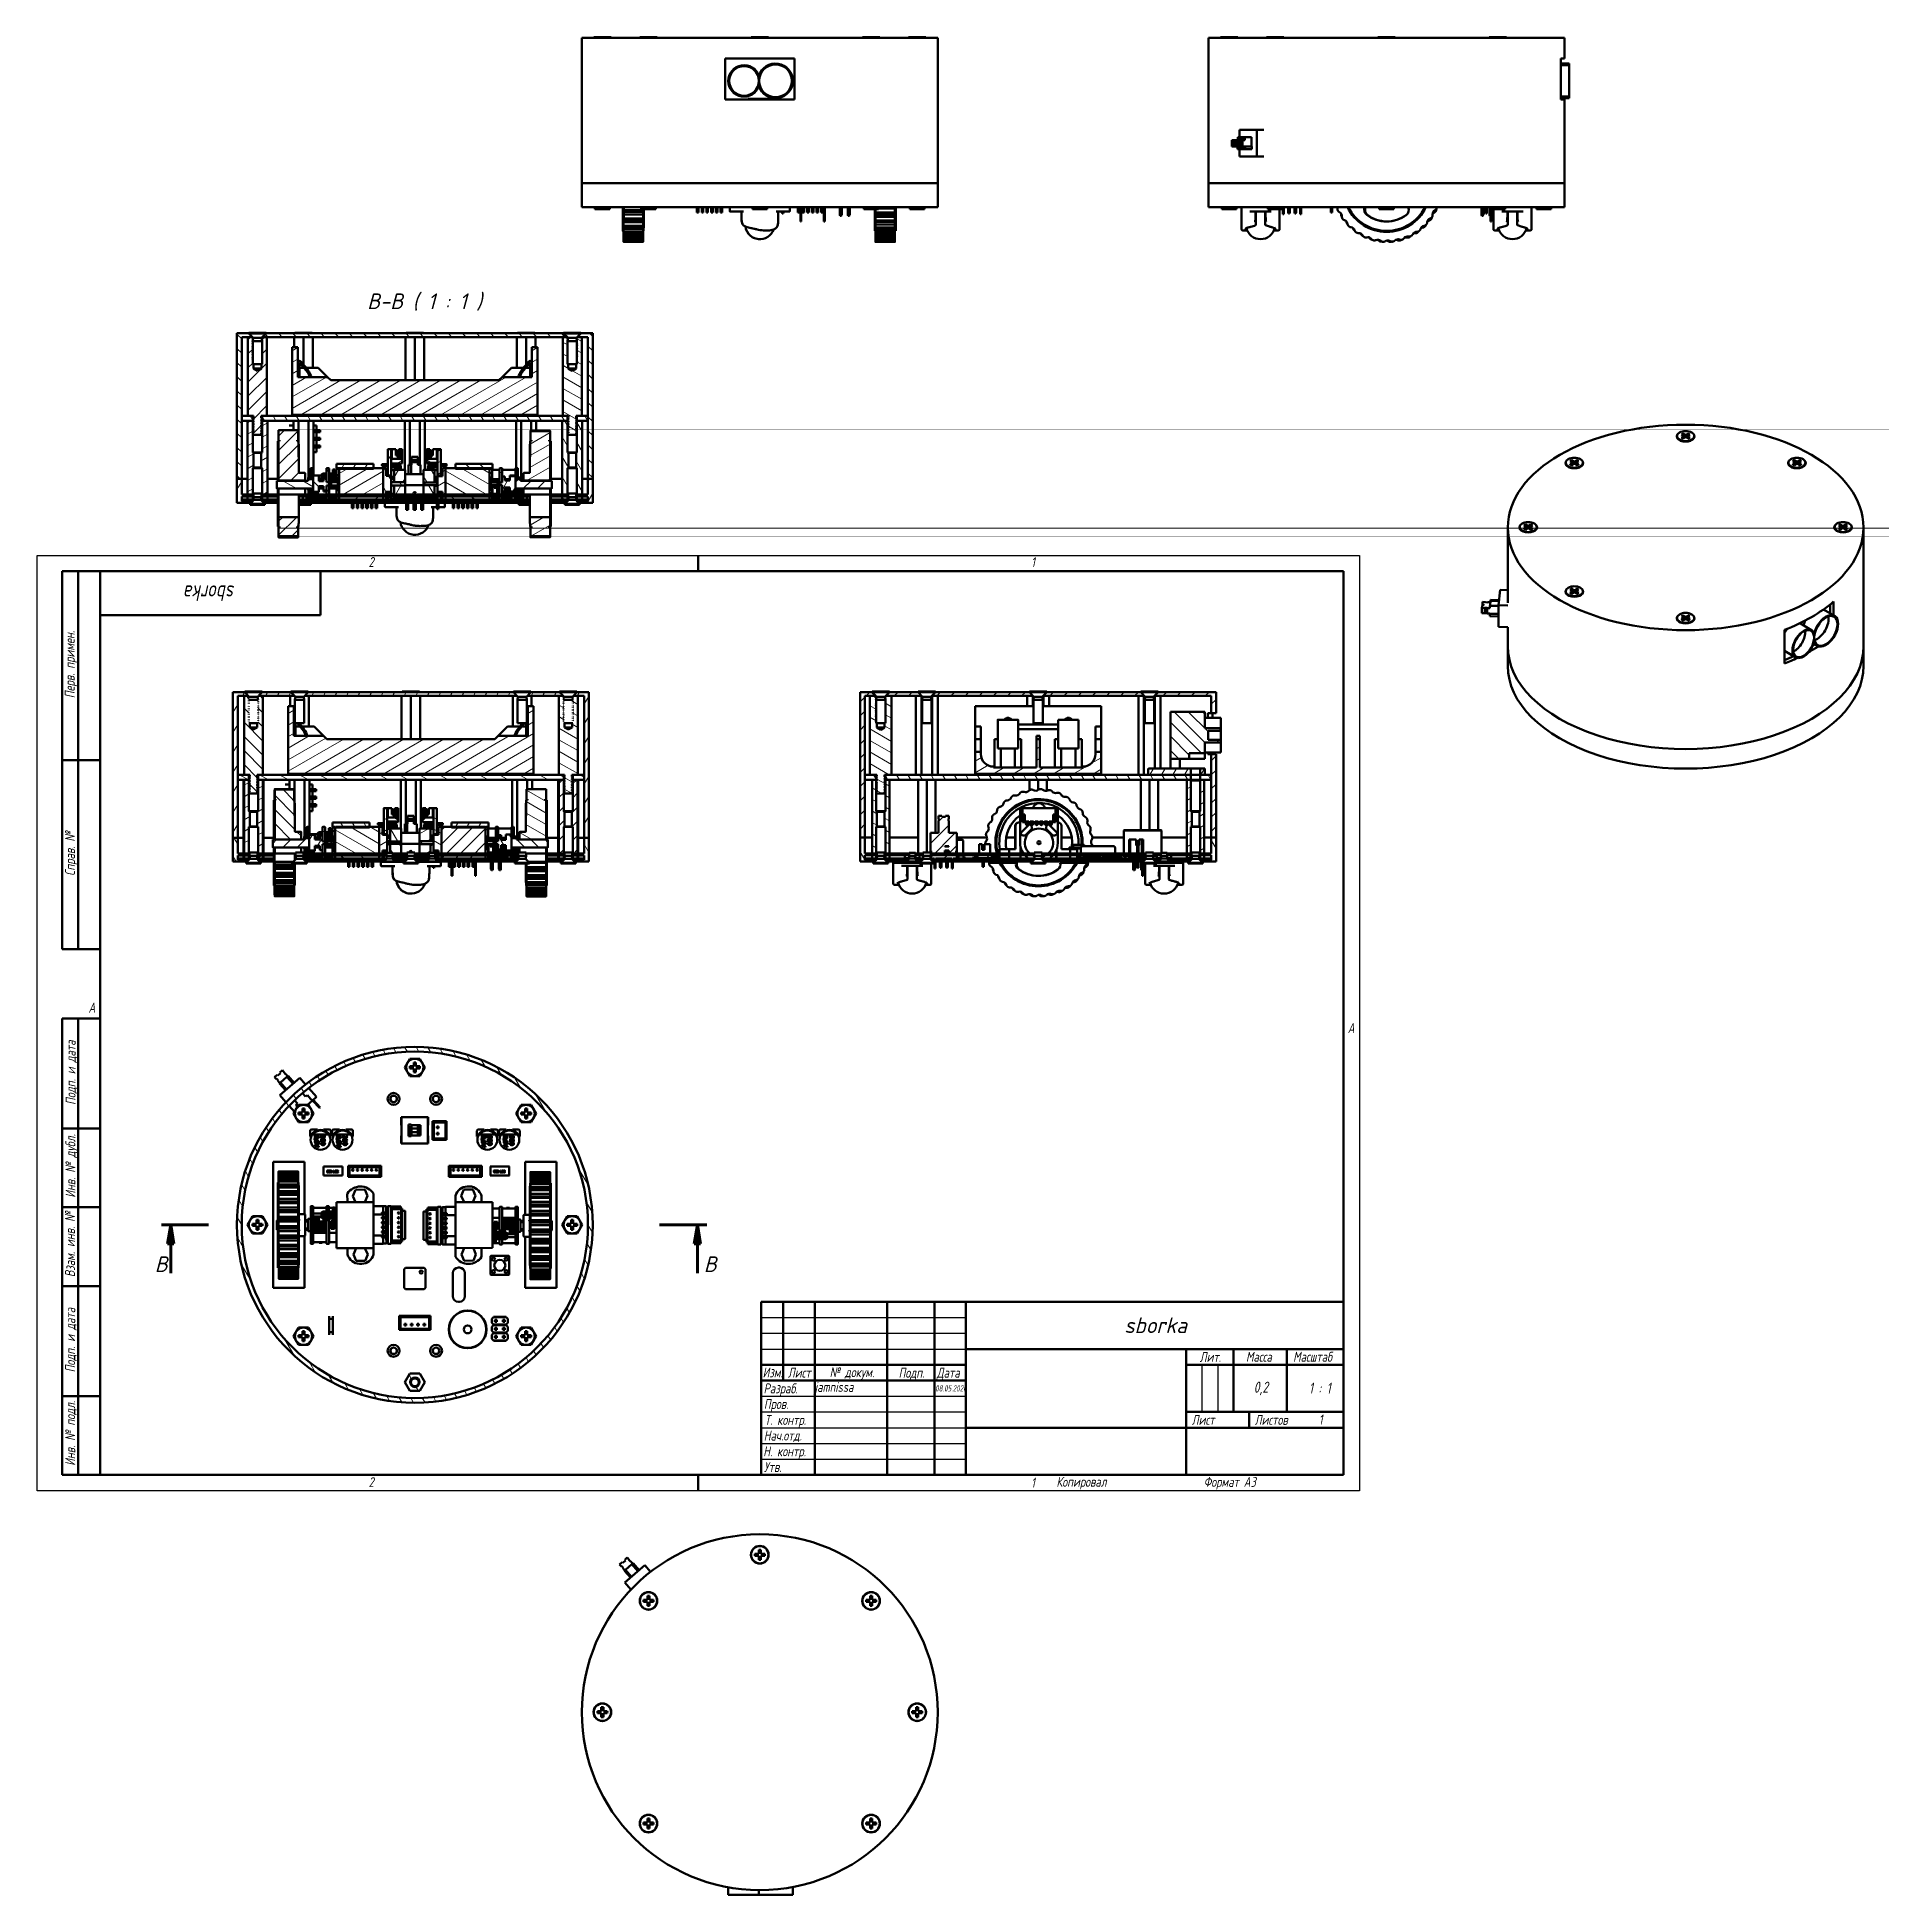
# Model space of a CAD drawing. Header units: millimetres. Extents: x 0 to 586, y -128 to 462.
import ezdxf

# ---------------------------------------------------------------- set-up
doc = ezdxf.new("R2010")
doc.units = ezdxf.units.MM
doc.linetypes.add('Сплошная', pattern=[0])
doc.linetypes.add('Штриховая (длинный-короткий)', pattern=[13.68, 9.12, -1.14, 2.28, -1.14])
for name, color, linetype in [('Viewport1ForCustomObjects_0', 7, 'Continuous'), ('Viewport2ForCustomObjects_0', 7, 'Continuous'), ('Viewport3ForCustomObjects_0', 7, 'Continuous'), ('Viewport4ForCustomObjects_0', 7, 'Continuous'), ('Viewport5ForCustomObjects_0', 7, 'Continuous'), ('Viewport6ForCustomObjects_0', 7, 'Continuous'), ('Viewport7ForCustomObjects_0', 7, 'Continuous'), ('Viewport8ForCustomObjects_0', 7, 'Continuous'), ('Viewport9ForCustomObjects_0', 7, 'Continuous')]:
    doc.layers.add(name, color=color, linetype=linetype)
for name, color, linetype, lineweight in [('Видимый контур (ГОСТ)', 7, 'Сплошная', 50), ('Заголовок (ГОСТ)', 7, 'Сплошная', 50), ('Кромка (ГОСТ)', 7, 'Сплошная', 50), ('Линия  разреза (ГОСТ)', 7, 'Штриховая (длинный-короткий)', 70), ('Обозначение (ГОСТ)', 7, 'Сплошная', 25), ('Штриховка (ГОСТ)', 7, 'Сплошная', 18), ('Эскизная геометрия (ГОСТ)', 7, 'Сплошная', 50)]:
    doc.layers.add(name, color=color, linetype=linetype, lineweight=lineweight)

# ---------------------------------------------------------------- blocks, each defined once
blk = doc.blocks.new('CustomObjectsInViewport2_0')
at = {"layer": 'Видимый контур (ГОСТ)', "ltscale": 1.31579}
for p, q in [((-10119.5, -10006.68), (-10115.78, -10006.68)), ((-10119.5, -10052.89), (-10119.5, -10006.68)), ((-10119.5, -10006.68), (-10119.5, -10006.68)), ((-10119.5, -10006.68), (-10119.5, -10052.89)), ((-10118, -10007.89), (-10118, -10052.89)), ((-10114.55, -10007.89), (-10118, -10007.89)), ((-10116, -10007.89), (-10114.55, -10007.89)), ((-10116, -10032.89), (-10116, -10007.89)), ((-10115.78, -10006.68), (-10115.75, -10006.68)), ((-10115.75, -10006.5), (-10110.25, -10006.5)), ((-10115.75, -10006.5), (-10115.75, -10006.71)), ((-10115.73, -10006.73), (-10110.27, -10006.73)), ((-10114.48, -10008.28), (-10114.48, -10008.34)), ((-10114.48, -10008.78), (-10114.48, -10008.84)), ((-10114.48, -10009.28), (-10114.48, -10009.34)), ((-10114.48, -10009.78), (-10114.48, -10009.84)), ((-10114.48, -10010.28), (-10114.48, -10010.34)), ((-10114.48, -10010.78), (-10114.48, -10010.84)), ((-10114.48, -10011.28), (-10114.48, -10011.34)), ((-10114.46, -10009.15), (-10111.54, -10009.15)), ((-10114.43, -10008.75), (-10114.45, -10008.86)), ((-10114.34, -10008.2), (-10114.37, -10008.4)), ((-10114.28, -10008.15), (-10111.67, -10008.15)), ((-10111.67, -10008.15), (-10111.56, -10008.04)), ((-10111.67, -10008.15), (-10111.66, -10008.21)), ((-10111.61, -10008.52), (-10111.58, -10008.67)), ((-10111.52, -10008.13), (-10111.52, -10008.07)), ((-10111.52, -10008.63), (-10111.52, -10008.57)), ((-10111.52, -10009.13), (-10111.52, -10009.07)), ((-10111.52, -10009.63), (-10111.52, -10009.57)), ((-10111.52, -10010.13), (-10111.52, -10010.07)), ((-10111.52, -10010.63), (-10111.52, -10010.57)), ((-10111.52, -10011.13), (-10111.52, -10011.07)), ((-10111.45, -10007.89), (-10110, -10007.89)), ((-10099.94, -10007.89), (-10111.45, -10007.89)), ((-10110.25, -10006.5), (-10110.25, -10006.71)), ((-10110.25, -10006.68), (-10110.22, -10006.68)), ((-10110.22, -10006.68), (-10101.11, -10006.68)), ((-10110, -10007.89), (-10110, -10032.89)), ((-10102, -10011.09), (-10100.2, -10011.09)), ((-10102, -10032.59), (-10102, -10011.09)), ((-10101.36, -10007.89), (-10101.36, -10011.09)), ((-10101.11, -10006.5), (-10095.61, -10006.5)), ((-10101.11, -10006.5), (-10101.11, -10006.73)), ((-10101.11, -10006.73), (-10095.61, -10006.73)), ((-10099.68, -10008.15), (-10101.11, -10006.73)), ((-10100.2, -10011.09), (-10100.2, -10020.59)), ((-10099.68, -10008.15), (-10099.86, -10009.15)), ((-10099.86, -10009.15), (-10096.86, -10009.15)), ((-10099.86, -10009.15), (-10099.86, -10016.5)), ((-10099.68, -10008.15), (-10097.03, -10008.15)), ((-10097.03, -10008.15), (-10095.61, -10006.73)), ((-10097.03, -10008.15), (-10096.86, -10009.15)), ((-10096.86, -10009.15), (-10096.86, -10016.5)), ((-10029.23, -10007.89), (-10096.77, -10007.89)), ((-10095.61, -10006.5), (-10095.61, -10006.73)), ((-10095.61, -10006.68), (-10030.39, -10006.68)), ((-10095.36, -10007.89), (-10095.36, -10017.59)), ((-10066, -10007.89), (-10066, -10021.59)), ((-10065.75, -10006.5), (-10060.25, -10006.5)), ((-10065.75, -10006.5), (-10065.75, -10006.68)), ((-10063, -10007.89), (-10063, -10021.59)), ((-10060.25, -10006.5), (-10060.25, -10006.68)), ((-10060, -10007.89), (-10060, -10021.59)), ((-10030.64, -10007.89), (-10030.64, -10017.59)), ((-10030.39, -10006.5), (-10024.89, -10006.5)), ((-10030.39, -10006.5), (-10030.39, -10006.73)), ((-10030.39, -10006.73), (-10024.89, -10006.73)), ((-10028.97, -10008.15), (-10030.39, -10006.73)), ((-10028.97, -10008.15), (-10029.14, -10009.15)), ((-10029.14, -10009.15), (-10026.14, -10009.15)), ((-10029.14, -10009.15), (-10029.14, -10016.5)), ((-10028.97, -10008.15), (-10026.32, -10008.15)), ((-10026.32, -10008.15), (-10024.89, -10006.73)), ((-10026.32, -10008.15), (-10026.14, -10009.15)), ((-10026.14, -10009.15), (-10026.14, -10016.5)), ((-10014.55, -10007.89), (-10026.06, -10007.89)), ((-10025.8, -10011.09), (-10024, -10011.09)), ((-10025.8, -10020.59), (-10025.8, -10011.09)), ((-10024.89, -10006.5), (-10024.89, -10006.73)), ((-10024.89, -10006.68), (-10015.78, -10006.68)), ((-10024.64, -10007.89), (-10024.64, -10011.09)), ((-10024, -10011.09), (-10024, -10032.59)), ((-10016, -10007.89), (-10014.55, -10007.89)), ((-10016, -10032.89), (-10016, -10007.89)), ((-10015.78, -10006.68), (-10015.75, -10006.68)), ((-10015.75, -10006.5), (-10010.25, -10006.5)), ((-10015.75, -10006.5), (-10015.75, -10006.71)), ((-10015.73, -10006.73), (-10010.27, -10006.73)), ((-10014.48, -10008.28), (-10014.48, -10008.34)), ((-10014.48, -10008.78), (-10014.48, -10008.84)), ((-10014.48, -10009.28), (-10014.48, -10009.34)), ((-10014.48, -10009.78), (-10014.48, -10009.84)), ((-10014.48, -10010.28), (-10014.48, -10010.34)), ((-10014.48, -10010.78), (-10014.48, -10010.84)), ((-10014.48, -10011.28), (-10014.48, -10011.34)), ((-10014.46, -10009.15), (-10011.54, -10009.15)), ((-10014.43, -10008.75), (-10014.45, -10008.86)), ((-10014.34, -10008.2), (-10014.37, -10008.4)), ((-10014.28, -10008.15), (-10011.67, -10008.15)), ((-10011.67, -10008.15), (-10011.56, -10008.04)), ((-10011.67, -10008.15), (-10011.66, -10008.21)), ((-10011.61, -10008.52), (-10011.58, -10008.67)), ((-10011.52, -10008.13), (-10011.52, -10008.07)), ((-10011.52, -10008.63), (-10011.52, -10008.57)), ((-10011.52, -10009.13), (-10011.52, -10009.07)), ((-10011.52, -10009.63), (-10011.52, -10009.57)), ((-10011.52, -10010.13), (-10011.52, -10010.07)), ((-10011.52, -10010.63), (-10011.52, -10010.57)), ((-10011.52, -10011.13), (-10011.52, -10011.07)), ((-10011.45, -10007.89), (-10010, -10007.89)), ((-10008, -10007.89), (-10011.45, -10007.89)), ((-10010.25, -10006.5), (-10010.25, -10006.71)), ((-10010.25, -10006.68), (-10010.22, -10006.68)), ((-10010.22, -10006.68), (-10006.5, -10006.68)), ((-10010, -10007.89), (-10010, -10032.89)), ((-10008, -10052.89), (-10008, -10007.89)), ((-10006.5, -10006.68), (-10006.5, -10052.89)), ((-10006.5, -10006.68), (-10006.5, -10006.68)), ((-10006.5, -10006.68), (-10006.5, -10052.89)), ((-10114.48, -10011.78), (-10114.48, -10011.84)), ((-10114.48, -10012.28), (-10114.48, -10012.34)), ((-10114.48, -10012.78), (-10114.48, -10012.84)), ((-10114.48, -10013.28), (-10114.48, -10013.34)), ((-10114.48, -10013.78), (-10114.48, -10013.84)), ((-10114.48, -10014.28), (-10114.48, -10014.34)), ((-10114.48, -10014.78), (-10114.48, -10014.84)), ((-10114.48, -10015.28), (-10114.48, -10015.34)), ((-10114.48, -10015.78), (-10114.48, -10015.84)), ((-10114.46, -10016.5), (-10114.2, -10016.5)), ((-10114.2, -10016.5), (-10111.54, -10016.5)), ((-10114.2, -10016.5), (-10114.2, -10017.89)), ((-10111.8, -10017.89), (-10111.8, -10016.5)), ((-10111.52, -10011.63), (-10111.52, -10011.57)), ((-10111.52, -10012.13), (-10111.52, -10012.07)), ((-10111.52, -10012.63), (-10111.52, -10012.57)), ((-10111.52, -10013.13), (-10111.52, -10013.07)), ((-10111.52, -10013.63), (-10111.52, -10013.57)), ((-10111.52, -10014.13), (-10111.52, -10014.07)), ((-10111.52, -10014.63), (-10111.52, -10014.57)), ((-10111.52, -10015.13), (-10111.52, -10015.07)), ((-10111.52, -10015.63), (-10111.52, -10015.57)), ((-10100.1, -10015.97), (-10100.1, -10020.59)), ((-10099.86, -10016.5), (-10096.86, -10016.5)), ((-10099.6, -10020.59), (-10099.6, -10016.5)), ((-10099.15, -10016.5), (-10097.5, -10018.46)), ((-10097.35, -10017.86), (-10098.5, -10016.5)), ((-10098.36, -10016.5), (-10098.36, -10016.67)), ((-10029.14, -10016.5), (-10026.14, -10016.5)), ((-10027.5, -10016.5), (-10028.65, -10017.86)), ((-10028.5, -10018.46), (-10026.85, -10016.5)), ((-10027.64, -10016.5), (-10027.64, -10016.67)), ((-10026.4, -10016.5), (-10026.4, -10016.97)), ((-10026.4, -10018.47), (-10026.4, -10016.97)), ((-10026.4, -10016.97), (-10025.9, -10016.97)), ((-10025.9, -10016.97), (-10025.9, -10015.97)), ((-10025.9, -10016.97), (-10025.9, -10018.47)), ((-10014.48, -10011.78), (-10014.48, -10011.84)), ((-10014.48, -10012.28), (-10014.48, -10012.34)), ((-10014.48, -10012.78), (-10014.48, -10012.84)), ((-10014.48, -10013.28), (-10014.48, -10013.34)), ((-10014.48, -10013.78), (-10014.48, -10013.84)), ((-10014.48, -10014.28), (-10014.48, -10014.34)), ((-10014.48, -10014.78), (-10014.48, -10014.84)), ((-10014.48, -10015.28), (-10014.48, -10015.34)), ((-10014.48, -10015.78), (-10014.48, -10015.84)), ((-10014.46, -10016.5), (-10014.2, -10016.5)), ((-10014.2, -10016.5), (-10011.54, -10016.5)), ((-10014.2, -10016.5), (-10014.2, -10017.89)), ((-10011.8, -10017.89), (-10011.8, -10016.5)), ((-10011.52, -10011.63), (-10011.52, -10011.57)), ((-10011.52, -10012.13), (-10011.52, -10012.07)), ((-10011.52, -10012.63), (-10011.52, -10012.57)), ((-10011.52, -10013.13), (-10011.52, -10013.07)), ((-10011.52, -10013.63), (-10011.52, -10013.57)), ((-10011.52, -10014.13), (-10011.52, -10014.07)), ((-10011.52, -10014.63), (-10011.52, -10014.57)), ((-10011.52, -10015.13), (-10011.52, -10015.07)), ((-10011.52, -10015.63), (-10011.52, -10015.57)), ((-10111.8, -10017.89), (-10114.2, -10017.89)), ((-10100.2, -10017.59), (-10100.1, -10017.59)), ((-10100.2, -10020.59), (-10090.7, -10020.59)), ((-10099.6, -10017.59), (-10098.24, -10017.59)), ((-10098.36, -10017.45), (-10098.36, -10017.59)), ((-10097.58, -10017.59), (-10093.7, -10017.59)), ((-10093.7, -10017.59), (-10090.7, -10020.59)), ((-10090.7, -10020.59), (-10089.7, -10021.59)), ((-10089.7, -10021.59), (-10036.3, -10021.59)), ((-10036.3, -10021.59), (-10035.3, -10020.59)), ((-10032.3, -10017.59), (-10035.3, -10020.59)), ((-10035.3, -10020.59), (-10025.8, -10020.59)), ((-10028.42, -10017.59), (-10032.3, -10017.59)), ((-10026.4, -10017.59), (-10027.76, -10017.59)), ((-10027.64, -10017.45), (-10027.64, -10017.59)), ((-10025.9, -10018.47), (-10026.4, -10018.47)), ((-10026.4, -10018.47), (-10026.4, -10020.59)), ((-10025.8, -10017.59), (-10025.9, -10017.59)), ((-10025.9, -10020.59), (-10025.9, -10018.47)), ((-10011.8, -10017.89), (-10014.2, -10017.89)), ((-10118, -10034.49), (-10118, -10032.89)), ((-10118, -10032.89), (-10114.46, -10032.89)), ((-10114.46, -10034.49), (-10118, -10034.49)), ((-10115.75, -10034.49), (-10116.18, -10034.74)), ((-10116.18, -10057.89), (-10116.18, -10034.74)), ((-10114.18, -10032.89), (-10116, -10032.89)), ((-10115.98, -10059.35), (-10115.98, -10034.64)), ((-10115.73, -10034.49), (-10114.62, -10034.49)), ((-10114.46, -10032.89), (-10114.46, -10034.49)), ((-10114.46, -10033.39), (-10114.18, -10033.39)), ((-10114.46, -10033.44), (-10114.46, -10033.39)), ((-10114.46, -10033.94), (-10114.46, -10033.87)), ((-10114.46, -10034.44), (-10114.46, -10034.37)), ((-10114.44, -10034.49), (-10114.46, -10034.49)), ((-10114.46, -10034.77), (-10114.46, -10044.49)), ((-10114.29, -10034.77), (-10114.46, -10034.77)), ((-10114.46, -10034.94), (-10114.46, -10034.87)), ((-10114.23, -10033.39), (-10114.23, -10032.89)), ((-10114.23, -10033.73), (-10114.23, -10033.61)), ((-10114.23, -10034.23), (-10114.23, -10034.11)), ((-10114.23, -10034.73), (-10114.23, -10034.61)), ((-10114.18, -10033.39), (-10114.18, -10032.89)), ((-10114.18, -10033.71), (-10114.18, -10033.59)), ((-10114.18, -10034.21), (-10114.18, -10034.09)), ((-10114.18, -10034.71), (-10114.18, -10034.59)), ((-10111.82, -10032.89), (-10111.82, -10033.39)), ((-10110, -10032.89), (-10111.82, -10032.89)), ((-10111.82, -10033.39), (-10111.82, -10033.51)), ((-10111.82, -10033.39), (-10111.82, -10033.39)), ((-10111.82, -10033.39), (-10111.77, -10033.39)), ((-10111.82, -10033.88), (-10111.82, -10034.01)), ((-10111.82, -10034.38), (-10111.82, -10034.51)), ((-10111.82, -10034.88), (-10111.82, -10035.01)), ((-10111.78, -10033.39), (-10111.78, -10032.89)), ((-10111.77, -10033.49), (-10111.77, -10033.39)), ((-10111.77, -10033.99), (-10111.77, -10033.87)), ((-10111.77, -10034.49), (-10111.77, -10034.37)), ((-10111.77, -10034.99), (-10111.77, -10034.87)), ((-10111.54, -10034.49), (-10111.75, -10034.49)), ((-10111.54, -10034.77), (-10111.61, -10034.77)), ((-10111.54, -10032.89), (-10014.46, -10032.89)), ((-10111.54, -10034.49), (-10111.54, -10032.89)), ((-10111.54, -10033.66), (-10111.54, -10033.72)), ((-10111.54, -10034.16), (-10111.54, -10034.22)), ((-10014.46, -10034.49), (-10111.54, -10034.49)), ((-10111.54, -10034.66), (-10111.54, -10034.72)), ((-10111.54, -10044.49), (-10111.54, -10034.77)), ((-10111.5, -10034.7), (-10111.5, -10034.64)), ((-10111.38, -10034.49), (-10110.27, -10034.49)), ((-10110.25, -10034.49), (-10109.82, -10034.74)), ((-10110.02, -10034.64), (-10110.02, -10059.35)), ((-10109.82, -10057.89), (-10109.82, -10034.74)), ((-10024, -10032.59), (-10102, -10032.59)), ((-10101.11, -10034.49), (-10101.54, -10034.74)), ((-10101.54, -10037.45), (-10101.54, -10034.74)), ((-10101.36, -10032.59), (-10101.36, -10032.89)), ((-10099.95, -10040.94), (-10099.95, -10034.74)), ((-10098.36, -10032.59), (-10098.36, -10032.89)), ((-10096.77, -10052.49), (-10096.77, -10034.74)), ((-10095.61, -10034.49), (-10095.18, -10034.74)), ((-10095.36, -10032.59), (-10095.36, -10032.89)), ((-10095.18, -10051.82), (-10095.18, -10034.74)), ((-10093.5, -10032.59), (-10093.5, -10032.89)), ((-10087.5, -10032.59), (-10087.5, -10032.89)), ((-10065.75, -10034.49), (-10066.18, -10034.74)), ((-10066.18, -10049.99), (-10066.18, -10034.74)), ((-10066, -10032.59), (-10066, -10032.89)), ((-10064.59, -10048.49), (-10064.59, -10034.74)), ((-10063, -10032.59), (-10063, -10032.89)), ((-10061.41, -10048.49), (-10061.41, -10034.74)), ((-10060.25, -10034.49), (-10059.82, -10034.74)), ((-10060, -10032.59), (-10060, -10032.89)), ((-10059.82, -10049.99), (-10059.82, -10034.74)), ((-10038.5, -10032.59), (-10038.5, -10032.89)), ((-10032.5, -10032.59), (-10032.5, -10032.89)), ((-10030.39, -10034.49), (-10030.82, -10034.74)), ((-10030.82, -10049.49), (-10030.82, -10034.74)), ((-10030.64, -10032.59), (-10030.64, -10032.89)), ((-10029.23, -10053.49), (-10029.23, -10034.74)), ((-10027.64, -10032.59), (-10027.64, -10032.89)), ((-10026.05, -10037.53), (-10026.05, -10034.74)), ((-10024.89, -10034.49), (-10024.46, -10034.74)), ((-10024.64, -10032.59), (-10024.64, -10032.89)), ((-10024.46, -10037.53), (-10024.46, -10034.74)), ((-10015.75, -10034.49), (-10016.18, -10034.74)), ((-10016.18, -10057.89), (-10016.18, -10034.74)), ((-10014.18, -10032.89), (-10016, -10032.89)), ((-10015.98, -10059.35), (-10015.98, -10034.64)), ((-10015.73, -10034.49), (-10014.62, -10034.49)), ((-10014.46, -10032.89), (-10014.46, -10034.49)), ((-10014.46, -10033.39), (-10014.18, -10033.39)), ((-10014.46, -10033.44), (-10014.46, -10033.39)), ((-10014.46, -10033.94), (-10014.46, -10033.87)), ((-10014.46, -10034.44), (-10014.46, -10034.37)), ((-10014.44, -10034.49), (-10014.46, -10034.49)), ((-10014.46, -10034.77), (-10014.46, -10044.49)), ((-10014.29, -10034.77), (-10014.46, -10034.77)), ((-10014.46, -10034.94), (-10014.46, -10034.87)), ((-10014.23, -10033.39), (-10014.23, -10032.89)), ((-10014.23, -10033.73), (-10014.23, -10033.61)), ((-10014.23, -10034.23), (-10014.23, -10034.11)), ((-10014.23, -10034.73), (-10014.23, -10034.61)), ((-10014.18, -10033.39), (-10014.18, -10032.89)), ((-10014.18, -10033.71), (-10014.18, -10033.59)), ((-10014.18, -10034.21), (-10014.18, -10034.09)), ((-10014.18, -10034.71), (-10014.18, -10034.59)), ((-10011.82, -10032.89), (-10011.82, -10033.39)), ((-10010, -10032.89), (-10011.82, -10032.89)), ((-10011.82, -10033.39), (-10011.82, -10033.51)), ((-10011.82, -10033.39), (-10011.82, -10033.39)), ((-10011.82, -10033.39), (-10011.77, -10033.39)), ((-10011.82, -10033.88), (-10011.82, -10034.01)), ((-10011.82, -10034.38), (-10011.82, -10034.51)), ((-10011.82, -10034.88), (-10011.82, -10035.01)), ((-10011.78, -10033.39), (-10011.78, -10032.89)), ((-10011.77, -10033.49), (-10011.77, -10033.39)), ((-10011.77, -10033.99), (-10011.77, -10033.87)), ((-10011.77, -10034.49), (-10011.77, -10034.37)), ((-10011.77, -10034.99), (-10011.77, -10034.87)), ((-10011.54, -10034.49), (-10011.75, -10034.49)), ((-10011.54, -10034.77), (-10011.61, -10034.77)), ((-10011.54, -10032.89), (-10008, -10032.89)), ((-10011.54, -10034.49), (-10011.54, -10032.89)), ((-10011.54, -10033.66), (-10011.54, -10033.72)), ((-10011.54, -10034.16), (-10011.54, -10034.22)), ((-10008, -10034.49), (-10011.54, -10034.49)), ((-10011.54, -10034.66), (-10011.54, -10034.72)), ((-10011.54, -10044.49), (-10011.54, -10034.77)), ((-10011.5, -10034.7), (-10011.5, -10034.64)), ((-10011.38, -10034.49), (-10010.27, -10034.49)), ((-10010.25, -10034.49), (-10009.82, -10034.74)), ((-10010.02, -10034.64), (-10010.02, -10059.35)), ((-10009.82, -10057.89), (-10009.82, -10034.74)), ((-10008, -10032.89), (-10008, -10034.49)), ((-10114.46, -10035.44), (-10114.46, -10035.37)), ((-10114.46, -10035.94), (-10114.46, -10035.87)), ((-10114.46, -10036.44), (-10114.46, -10036.37)), ((-10114.46, -10036.94), (-10114.46, -10036.87)), ((-10114.46, -10037.44), (-10114.46, -10037.37)), ((-10114.46, -10037.94), (-10114.46, -10037.87)), ((-10114.46, -10038.44), (-10114.46, -10038.37)), ((-10114.46, -10038.89), (-10114.46, -10038.87)), ((-10111.82, -10038.89), (-10114.46, -10038.89)), ((-10114.46, -10038.89), (-10114.46, -10038.89)), ((-10114.23, -10035.23), (-10114.23, -10035.11)), ((-10114.23, -10035.73), (-10114.23, -10035.61)), ((-10114.23, -10036.23), (-10114.23, -10036.11)), ((-10114.23, -10036.73), (-10114.23, -10036.61)), ((-10114.23, -10037.23), (-10114.23, -10037.11)), ((-10114.23, -10037.73), (-10114.23, -10037.61)), ((-10114.23, -10038.23), (-10114.23, -10038.11)), ((-10114.23, -10038.73), (-10114.23, -10038.61)), ((-10114.18, -10035.21), (-10114.18, -10035.09)), ((-10114.18, -10035.71), (-10114.18, -10035.59)), ((-10114.18, -10036.21), (-10114.18, -10036.09)), ((-10114.18, -10036.71), (-10114.18, -10036.59)), ((-10114.18, -10037.21), (-10114.18, -10037.09)), ((-10114.18, -10037.71), (-10114.18, -10037.59)), ((-10114.18, -10038.21), (-10114.18, -10038.09)), ((-10114.18, -10038.71), (-10114.18, -10038.59)), ((-10111.82, -10035.38), (-10111.82, -10035.51)), ((-10111.82, -10035.88), (-10111.82, -10036.01)), ((-10111.82, -10036.38), (-10111.82, -10036.51)), ((-10111.82, -10036.88), (-10111.82, -10037.01)), ((-10111.82, -10037.38), (-10111.82, -10037.51)), ((-10111.82, -10037.88), (-10111.82, -10038.01)), ((-10111.82, -10038.38), (-10111.82, -10038.51)), ((-10111.82, -10038.88), (-10111.82, -10038.89)), ((-10111.82, -10038.89), (-10111.77, -10038.89)), ((-10111.77, -10035.49), (-10111.77, -10035.37)), ((-10111.77, -10035.99), (-10111.77, -10035.87)), ((-10111.77, -10036.49), (-10111.77, -10036.37)), ((-10111.77, -10036.99), (-10111.77, -10036.87)), ((-10111.77, -10037.49), (-10111.77, -10037.37)), ((-10111.77, -10037.99), (-10111.77, -10037.87)), ((-10111.77, -10038.49), (-10111.77, -10038.37)), ((-10111.77, -10038.89), (-10111.77, -10038.87)), ((-10111.54, -10035.16), (-10111.54, -10035.22)), ((-10111.54, -10035.66), (-10111.54, -10035.72)), ((-10111.54, -10036.16), (-10111.54, -10036.22)), ((-10111.54, -10036.66), (-10111.54, -10036.72)), ((-10111.54, -10037.16), (-10111.54, -10037.22)), ((-10111.54, -10037.66), (-10111.54, -10037.72)), ((-10111.54, -10038.16), (-10111.54, -10038.22)), ((-10111.54, -10038.66), (-10111.54, -10038.72)), ((-10106.27, -10038.58), (-10106.27, -10038.58)), ((-10106.27, -10038.62), (-10106.27, -10038.62)), ((-10106.27, -10039.87), (-10106.27, -10039.87)), ((-10106.27, -10039.87), (-10106.27, -10039.87)), ((-10106.26, -10037.45), (-10100.06, -10037.45)), ((-10106.26, -10040.65), (-10106.26, -10037.62)), ((-10106.26, -10037.76), (-10106.26, -10037.76)), ((-10106.26, -10037.88), (-10106.26, -10037.88)), ((-10105.96, -10040.65), (-10106.26, -10040.65)), ((-10105.96, -10040.95), (-10105.96, -10040.65)), ((-10102.96, -10035.95), (-10101.54, -10035.95)), ((-10100.36, -10040.65), (-10100.36, -10040.95)), ((-10100.06, -10040.65), (-10100.36, -10040.65)), ((-10100.06, -10037.63), (-10100.06, -10040.65)), ((-10094.23, -10035.95), (-10095.18, -10035.95)), ((-10093.33, -10037.45), (-10095.18, -10037.45)), ((-10093.33, -10038.11), (-10095.18, -10038.11)), ((-10093.33, -10039.86), (-10095.18, -10039.86)), ((-10093.33, -10040.52), (-10095.18, -10040.52)), ((-10094.23, -10037.45), (-10094.23, -10035.95)), ((-10094.23, -10039.86), (-10094.23, -10038.11)), ((-10094.23, -10042.28), (-10094.23, -10040.52)), ((-10093.33, -10038.11), (-10093.33, -10037.45)), ((-10093.33, -10037.45), (-10093.12, -10037.45)), ((-10093.12, -10038.11), (-10093.33, -10038.11)), ((-10093.33, -10040.52), (-10093.33, -10039.86)), ((-10093.33, -10039.86), (-10093.12, -10039.86)), ((-10093.12, -10040.52), (-10093.33, -10040.52)), ((-10093.12, -10037.45), (-10093.12, -10038.11)), ((-10093.12, -10039.86), (-10093.12, -10040.52)), ((-10026.26, -10040.64), (-10026.26, -10037.53)), ((-10025.96, -10040.64), (-10026.26, -10040.64)), ((-10026.26, -10040.64), (-10026.26, -10040.94)), ((-10025.96, -10040.94), (-10025.96, -10040.64)), ((-10020.36, -10040.64), (-10020.36, -10040.94)), ((-10020.06, -10040.64), (-10020.36, -10040.64)), ((-10020.06, -10037.53), (-10020.06, -10040.64)), ((-10020.06, -10040.64), (-10020.06, -10040.94)), ((-10014.46, -10035.44), (-10014.46, -10035.37)), ((-10014.46, -10035.94), (-10014.46, -10035.87)), ((-10014.46, -10036.44), (-10014.46, -10036.37)), ((-10014.46, -10036.94), (-10014.46, -10036.87)), ((-10014.46, -10037.44), (-10014.46, -10037.37)), ((-10014.46, -10037.94), (-10014.46, -10037.87)), ((-10014.46, -10038.44), (-10014.46, -10038.37)), ((-10014.46, -10038.89), (-10014.46, -10038.87)), ((-10011.82, -10038.89), (-10014.46, -10038.89)), ((-10014.23, -10035.23), (-10014.23, -10035.11)), ((-10014.23, -10035.73), (-10014.23, -10035.61)), ((-10014.23, -10036.23), (-10014.23, -10036.11)), ((-10014.23, -10036.73), (-10014.23, -10036.61)), ((-10014.23, -10037.23), (-10014.23, -10037.11)), ((-10014.23, -10037.73), (-10014.23, -10037.61)), ((-10014.23, -10038.23), (-10014.23, -10038.11)), ((-10014.23, -10038.73), (-10014.23, -10038.61)), ((-10014.18, -10035.21), (-10014.18, -10035.09)), ((-10014.18, -10035.71), (-10014.18, -10035.59)), ((-10014.18, -10036.21), (-10014.18, -10036.09)), ((-10014.18, -10036.71), (-10014.18, -10036.59)), ((-10014.18, -10037.21), (-10014.18, -10037.09)), ((-10014.18, -10037.71), (-10014.18, -10037.59)), ((-10014.18, -10038.21), (-10014.18, -10038.09)), ((-10014.18, -10038.71), (-10014.18, -10038.59)), ((-10011.82, -10035.38), (-10011.82, -10035.51)), ((-10011.82, -10035.88), (-10011.82, -10036.01)), ((-10011.82, -10036.38), (-10011.82, -10036.51)), ((-10011.82, -10036.88), (-10011.82, -10037.01)), ((-10011.82, -10037.38), (-10011.82, -10037.51)), ((-10011.82, -10037.88), (-10011.82, -10038.01)), ((-10011.82, -10038.38), (-10011.82, -10038.51)), ((-10011.82, -10038.88), (-10011.82, -10038.89)), ((-10011.82, -10038.89), (-10011.77, -10038.89)), ((-10011.77, -10035.49), (-10011.77, -10035.37)), ((-10011.77, -10035.99), (-10011.77, -10035.87)), ((-10011.77, -10036.49), (-10011.77, -10036.37)), ((-10011.77, -10036.99), (-10011.77, -10036.87)), ((-10011.77, -10037.49), (-10011.77, -10037.37)), ((-10011.77, -10037.99), (-10011.77, -10037.87)), ((-10011.77, -10038.49), (-10011.77, -10038.37)), ((-10011.77, -10038.89), (-10011.77, -10038.87)), ((-10011.54, -10035.16), (-10011.54, -10035.22)), ((-10011.54, -10035.66), (-10011.54, -10035.72)), ((-10011.54, -10036.16), (-10011.54, -10036.22)), ((-10011.54, -10036.66), (-10011.54, -10036.72)), ((-10011.54, -10037.16), (-10011.54, -10037.22)), ((-10011.54, -10037.66), (-10011.54, -10037.72)), ((-10011.54, -10038.16), (-10011.54, -10038.22)), ((-10011.54, -10038.66), (-10011.54, -10038.72)), ((-10111.54, -10044.49), (-10114.46, -10044.49)), ((-10114.18, -10044.65), (-10114.18, -10049.34)), ((-10114.18, -10044.65), (-10111.82, -10044.65)), ((-10111.82, -10049.34), (-10111.82, -10044.65)), ((-10106.51, -10040.94), (-10106.26, -10040.94)), ((-10106.51, -10040.95), (-10106.26, -10040.95)), ((-10106.51, -10053.47), (-10106.51, -10040.95)), ((-10106.51, -10046.29), (-10106.51, -10049.44)), ((-10105.96, -10040.94), (-10106.26, -10040.94)), ((-10106.26, -10040.95), (-10106.26, -10053.47)), ((-10106.26, -10040.95), (-10105.96, -10040.95)), ((-10106.26, -10053.47), (-10106.26, -10040.95)), ((-10100.36, -10040.94), (-10099.91, -10040.94)), ((-10100.36, -10040.95), (-10099.91, -10040.95)), ((-10099.96, -10041.95), (-10099.96, -10045.93)), ((-10099.86, -10041.95), (-10099.96, -10041.95)), ((-10099.96, -10045.93), (-10099.86, -10045.93)), ((-10099.91, -10040.95), (-10099.91, -10041.9)), ((-10099.91, -10041.89), (-10099.86, -10041.89)), ((-10099.91, -10041.9), (-10099.86, -10041.9)), ((-10099.86, -10041.9), (-10099.86, -10041.95)), ((-10099.86, -10045.93), (-10099.86, -10050.8)), ((-10093.33, -10042.28), (-10095.18, -10042.28)), ((-10093.33, -10042.94), (-10095.18, -10042.94)), ((-10095.18, -10044.44), (-10094.23, -10044.44)), ((-10094.23, -10044.44), (-10094.23, -10042.94)), ((-10093.33, -10042.94), (-10093.33, -10042.28)), ((-10093.33, -10042.28), (-10093.12, -10042.28)), ((-10093.12, -10042.94), (-10093.33, -10042.94)), ((-10093.12, -10042.28), (-10093.12, -10042.94)), ((-10071.57, -10043.59), (-10071.57, -10048.11)), ((-10071.56, -10051.71), (-10071.56, -10043.59)), ((-10071.46, -10043.49), (-10071.47, -10043.49)), ((-10071.46, -10043.49), (-10070.66, -10043.49)), ((-10070.56, -10043.59), (-10070.56, -10051.71)), ((-10070.55, -10043.51), (-10070.54, -10043.51)), ((-10070.55, -10048.01), (-10070.55, -10043.51)), ((-10070.54, -10043.51), (-10070.29, -10043.51)), ((-10070.54, -10047.76), (-10070.54, -10043.51)), ((-10070.29, -10043.51), (-10070.29, -10046.51)), ((-10070.29, -10043.51), (-10069.05, -10043.51)), ((-10070.29, -10046.51), (-10067.29, -10046.51)), ((-10069.05, -10045.51), (-10069.05, -10043.51)), ((-10068.41, -10045.51), (-10069.05, -10045.51)), ((-10068.41, -10044), (-10068.41, -10046.51)), ((-10068.41, -10044), (-10068.41, -10046.51)), ((-10068.41, -10044), (-10068.41, -10046.51)), ((-10068.17, -10043.76), (-10068.17, -10043.76)), ((-10068.17, -10043.76), (-10068.17, -10043.76)), ((-10068.17, -10043.76), (-10068.15, -10043.76)), ((-10068.05, -10043.51), (-10068.05, -10043.51)), ((-10068.05, -10043.51), (-10067.3, -10043.51)), ((-10068.05, -10043.51), (-10068.05, -10043.78)), ((-10068.05, -10043.78), (-10068.05, -10043.51)), ((-10067.91, -10044), (-10067.91, -10046.51)), ((-10067.3, -10043.51), (-10067.29, -10043.51)), ((-10067.3, -10043.51), (-10067.3, -10045.51)), ((-10067.3, -10045.51), (-10067.3, -10045.51)), ((-10067.3, -10045.51), (-10067.3, -10046.51)), ((-10067.29, -10043.51), (-10067.04, -10043.51)), ((-10067.29, -10046.51), (-10067.29, -10043.51)), ((-10067.04, -10043.51), (-10067.04, -10047.76)), ((-10064.07, -10045.95), (-10064.07, -10046.88)), ((-10062.04, -10045.95), (-10064.07, -10045.95)), ((-10062.04, -10046.88), (-10062.04, -10045.95)), ((-10059.27, -10043.51), (-10059.02, -10043.51)), ((-10059.27, -10048.01), (-10059.27, -10043.51)), ((-10059.02, -10043.51), (-10059.02, -10046.51)), ((-10059.02, -10043.51), (-10058.27, -10043.51)), ((-10059.02, -10046.51), (-10056.02, -10046.51)), ((-10058.41, -10044), (-10058.41, -10046.51)), ((-10058.27, -10043.78), (-10058.27, -10043.51)), ((-10058.17, -10043.76), (-10058.15, -10043.76)), ((-10057.91, -10044), (-10057.91, -10046.51)), ((-10057.27, -10045.51), (-10057.91, -10045.51)), ((-10057.27, -10043.51), (-10057.27, -10045.51)), ((-10057.27, -10043.51), (-10056.02, -10043.51)), ((-10056.02, -10043.51), (-10055.77, -10043.51)), ((-10056.02, -10046.51), (-10056.02, -10043.51)), ((-10055.77, -10043.51), (-10055.77, -10048.01)), ((-10055.76, -10051.69), (-10055.76, -10043.59)), ((-10055.66, -10043.49), (-10054.86, -10043.49)), ((-10054.76, -10043.59), (-10054.76, -10051.69)), ((-10026.46, -10041.89), (-10026.41, -10041.89)), ((-10026.46, -10041.95), (-10026.46, -10041.89)), ((-10026.46, -10041.89), (-10026.46, -10041.89)), ((-10026.41, -10041.89), (-10026.46, -10041.89)), ((-10026.36, -10041.95), (-10026.46, -10041.95)), ((-10026.46, -10041.95), (-10026.46, -10045.94)), ((-10026.46, -10045.94), (-10026.36, -10045.94)), ((-10026.46, -10050.8), (-10026.46, -10045.94)), ((-10026.41, -10040.94), (-10025.96, -10040.94)), ((-10026.41, -10041.89), (-10026.41, -10040.94)), ((-10026.41, -10040.94), (-10026.41, -10040.94)), ((-10025.96, -10040.94), (-10026.41, -10040.94)), ((-10026.36, -10045.94), (-10026.36, -10041.95)), ((-10020.36, -10040.94), (-10020.06, -10040.94)), ((-10020.36, -10040.94), (-10020.06, -10040.94)), ((-10020.06, -10040.94), (-10019.81, -10040.94)), ((-10020.06, -10053.47), (-10020.06, -10040.94)), ((-10020.06, -10040.94), (-10020.06, -10040.94)), ((-10019.81, -10040.94), (-10020.06, -10040.94)), ((-10020.06, -10040.94), (-10020.06, -10053.47)), ((-10020.06, -10040.94), (-10020.06, -10040.94)), ((-10019.81, -10040.94), (-10019.81, -10053.47)), ((-10019.81, -10040.94), (-10019.81, -10040.94)), ((-10011.54, -10044.49), (-10014.46, -10044.49)), ((-10014.18, -10044.65), (-10014.18, -10049.34)), ((-10014.18, -10044.65), (-10011.82, -10044.65)), ((-10011.82, -10049.34), (-10011.82, -10044.65)), ((-10114.46, -10049.49), (-10114.46, -10059.22)), ((-10111.54, -10049.49), (-10114.46, -10049.49)), ((-10111.82, -10049.34), (-10114.18, -10049.34)), ((-10111.54, -10059.22), (-10111.54, -10049.49)), ((-10099.66, -10050.99), (-10098.06, -10050.99)), ((-10099.66, -10051), (-10098.06, -10051)), ((-10097.86, -10051.2), (-10097.86, -10053.47)), ((-10096.76, -10052.49), (-10096.06, -10052.49)), ((-10096.76, -10052.51), (-10096.06, -10052.51)), ((-10096.07, -10049.99), (-10096.07, -10052.49)), ((-10096.06, -10053.02), (-10096.06, -10049.59)), ((-10096.06, -10052.51), (-10096.06, -10053.02)), ((-10095.96, -10049.49), (-10095.97, -10049.49)), ((-10095.96, -10049.49), (-10095.36, -10049.49)), ((-10095.26, -10049.59), (-10095.26, -10053.02)), ((-10095.26, -10051.82), (-10092.66, -10051.82)), ((-10095.26, -10051.84), (-10093.46, -10051.84)), ((-10095.26, -10056.92), (-10095.26, -10052)), ((-10095.26, -10052), (-10093.46, -10052)), ((-10093.46, -10051.84), (-10093.46, -10052)), ((-10093.46, -10052), (-10093.46, -10053.44)), ((-10092.26, -10051.21), (-10092.66, -10051.54)), ((-10092.66, -10051.66), (-10092.26, -10051.23)), ((-10092.26, -10051.53), (-10092.66, -10051.67)), ((-10092.66, -10051.54), (-10092.66, -10051.66)), ((-10092.66, -10051.54), (-10092.66, -10051.57)), ((-10092.66, -10051.55), (-10092.66, -10051.55)), ((-10092.66, -10051.61), (-10092.66, -10051.55)), ((-10092.66, -10051.57), (-10092.66, -10051.55)), ((-10092.66, -10051.95), (-10092.26, -10051.58)), ((-10092.66, -10051.61), (-10092.66, -10051.65)), ((-10092.66, -10051.65), (-10092.66, -10051.65)), ((-10092.66, -10051.82), (-10092.66, -10051.65)), ((-10092.66, -10051.66), (-10092.66, -10051.65)), ((-10092.66, -10051.68), (-10092.66, -10051.66)), ((-10092.66, -10051.67), (-10092.66, -10051.95)), ((-10092.66, -10051.67), (-10092.66, -10051.69)), ((-10092.66, -10051.68), (-10092.66, -10051.68)), ((-10092.66, -10051.97), (-10092.66, -10051.95)), ((-10091.06, -10051.97), (-10092.66, -10051.97)), ((-10092.66, -10051.98), (-10092.66, -10051.97)), ((-10091.06, -10051.97), (-10092.66, -10051.97)), ((-10092.26, -10052.05), (-10092.66, -10051.98)), ((-10092.66, -10051.98), (-10092.66, -10052.33)), ((-10092.66, -10052.33), (-10092.26, -10052.12)), ((-10092.66, -10052.35), (-10092.66, -10052.33)), ((-10091.96, -10052.35), (-10092.66, -10052.35)), ((-10092.66, -10052.38), (-10092.66, -10052.35)), ((-10091.96, -10052.35), (-10092.66, -10052.35)), ((-10092.26, -10052.65), (-10092.66, -10052.38)), ((-10092.66, -10052.38), (-10092.66, -10052.72)), ((-10092.55, -10051.44), (-10092.26, -10051.18)), ((-10092.26, -10051.18), (-10091.06, -10051.18)), ((-10092.26, -10051.23), (-10092.26, -10051.21)), ((-10091.06, -10051.21), (-10092.26, -10051.21)), ((-10092.26, -10051.23), (-10091.06, -10051.23)), ((-10092.26, -10051.58), (-10092.26, -10051.53)), ((-10091.06, -10051.53), (-10092.26, -10051.53)), ((-10092.26, -10051.58), (-10091.06, -10051.58)), ((-10092.26, -10052.12), (-10092.26, -10052.05)), ((-10091.06, -10052.05), (-10092.26, -10052.05)), ((-10092.26, -10052.12), (-10091.96, -10052.12)), ((-10091.96, -10052.1), (-10091.96, -10052.11)), ((-10091.96, -10052.1), (-10091.96, -10052.49)), ((-10091.96, -10052.5), (-10091.96, -10052.1)), ((-10091.96, -10052.11), (-10091.96, -10052.1)), ((-10091.06, -10052.1), (-10091.96, -10052.1)), ((-10091.96, -10052.1), (-10091.96, -10052.1)), ((-10091.96, -10052.18), (-10091.96, -10052.11)), ((-10091.96, -10052.11), (-10091.96, -10052.54)), ((-10091.96, -10052.11), (-10091.06, -10052.11)), ((-10091.96, -10052.18), (-10091.06, -10052.19)), ((-10091.96, -10053.44), (-10091.96, -10052.18)), ((-10091.96, -10052.55), (-10091.96, -10052.2)), ((-10091.96, -10052.22), (-10091.96, -10052.2)), ((-10091.96, -10052.2), (-10091.96, -10052.2)), ((-10091.96, -10052.22), (-10091.96, -10052.67)), ((-10091.96, -10052.69), (-10091.96, -10052.4)), ((-10091.96, -10052.43), (-10091.96, -10052.4)), ((-10091.96, -10052.4), (-10091.96, -10052.4)), ((-10091.96, -10052.43), (-10091.96, -10052.88)), ((-10091.06, -10054.09), (-10091.06, -10049.59)), ((-10091.06, -10049.99), (-10091.06, -10052.1)), ((-10091.06, -10052.1), (-10091.06, -10052.11)), ((-10091.06, -10052.11), (-10091.06, -10052.19)), ((-10091.06, -10052.19), (-10091.06, -10054.09)), ((-10090.96, -10049.49), (-10090.36, -10049.49)), ((-10090.96, -10049.49), (-10090.96, -10049.49)), ((-10090.26, -10049.59), (-10090.26, -10053.97)), ((-10090.26, -10051.18), (-10089.06, -10051.18)), ((-10089.06, -10051.21), (-10090.26, -10051.21)), ((-10090.26, -10051.23), (-10089.06, -10051.23)), ((-10089.06, -10051.53), (-10090.26, -10051.53)), ((-10090.26, -10051.58), (-10089.06, -10051.58)), ((-10089.06, -10051.97), (-10090.26, -10051.97)), ((-10089.06, -10051.97), (-10090.26, -10051.97)), ((-10089.06, -10052.05), (-10090.26, -10052.05)), ((-10090.26, -10052.12), (-10089.06, -10052.12)), ((-10089.06, -10052.35), (-10090.26, -10052.35)), ((-10089.06, -10052.35), (-10090.26, -10052.35)), ((-10089.06, -10050.38), (-10089.07, -10050.03)), ((-10089.07, -10050.04), (-10089.07, -10050.03)), ((-10089.07, -10050.03), (-10089.06, -10050.03)), ((-10089.07, -10050.04), (-10089.07, -10050.49)), ((-10089.07, -10050.51), (-10089.07, -10050.23)), ((-10089.07, -10050.26), (-10089.07, -10050.23)), ((-10089.07, -10050.23), (-10089.07, -10050.23)), ((-10089.07, -10050.26), (-10089.07, -10050.7)), ((-10089.07, -10050.73), (-10089.07, -10050.52)), ((-10089.07, -10050.56), (-10089.07, -10050.52)), ((-10089.07, -10050.52), (-10089.07, -10050.52)), ((-10089.07, -10050.56), (-10089.07, -10050.99)), ((-10089.07, -10051.02), (-10089.07, -10050.89)), ((-10089.07, -10050.94), (-10089.07, -10050.89)), ((-10089.07, -10050.89), (-10089.07, -10050.89)), ((-10089.07, -10050.94), (-10089.07, -10051.18)), ((-10089.06, -10049.92), (-10089.06, -10049.93)), ((-10089.06, -10049.92), (-10089.06, -10050.32)), ((-10088.46, -10049.92), (-10089.06, -10049.92)), ((-10089.06, -10050.35), (-10089.06, -10049.93)), ((-10089.06, -10050.32), (-10089.06, -10049.93)), ((-10089.06, -10049.93), (-10089.06, -10049.93)), ((-10089.06, -10049.93), (-10089.06, -10050.36)), ((-10089.06, -10049.93), (-10088.46, -10049.93)), ((-10089.06, -10049.93), (-10089.06, -10049.93)), ((-10089.06, -10050.02), (-10089.06, -10050.04)), ((-10089.06, -10050.02), (-10089.06, -10050.36)), ((-10088.46, -10050.02), (-10089.06, -10050.02)), ((-10089.06, -10050.47), (-10089.06, -10050.04)), ((-10089.06, -10050.04), (-10088.46, -10050.04)), ((-10089.06, -10050.21), (-10089.06, -10050.25)), ((-10089.06, -10050.21), (-10089.06, -10050.49)), ((-10088.46, -10050.21), (-10089.06, -10050.21)), ((-10089.06, -10050.67), (-10089.06, -10050.25)), ((-10089.06, -10050.25), (-10088.46, -10050.25)), ((-10089.06, -10050.35), (-10089.06, -10050.35)), ((-10089.06, -10050.47), (-10089.06, -10050.47)), ((-10089.06, -10050.5), (-10089.06, -10050.55)), ((-10089.06, -10050.5), (-10089.06, -10050.7)), ((-10088.46, -10050.5), (-10089.06, -10050.5)), ((-10089.06, -10050.94), (-10089.06, -10050.55)), ((-10089.06, -10050.55), (-10088.46, -10050.55)), ((-10089.06, -10050.67), (-10089.06, -10050.67)), ((-10089.06, -10050.87), (-10089.06, -10050.93)), ((-10089.06, -10050.87), (-10089.06, -10050.98)), ((-10088.46, -10050.87), (-10089.06, -10050.87)), ((-10089.06, -10051.27), (-10089.06, -10050.93)), ((-10089.06, -10050.93), (-10088.46, -10050.93)), ((-10089.06, -10050.94), (-10089.06, -10050.94)), ((-10089.06, -10051.18), (-10089.06, -10051.21)), ((-10089.06, -10051.23), (-10089.06, -10051.21)), ((-10089.06, -10051.23), (-10089.06, -10051.53)), ((-10088.46, -10051.27), (-10089.06, -10051.27)), ((-10089.06, -10051.3), (-10089.06, -10051.36)), ((-10089.06, -10051.3), (-10089.06, -10051.32)), ((-10088.46, -10051.3), (-10089.06, -10051.3)), ((-10089.06, -10051.65), (-10089.06, -10051.36)), ((-10089.06, -10051.36), (-10088.46, -10051.36)), ((-10089.06, -10051.58), (-10089.06, -10051.53)), ((-10089.06, -10051.58), (-10089.06, -10051.97)), ((-10088.46, -10051.65), (-10089.06, -10051.65)), ((-10089.06, -10051.78), (-10089.06, -10051.7)), ((-10088.46, -10051.7), (-10089.06, -10051.7)), ((-10089.06, -10051.78), (-10089.06, -10051.84)), ((-10088.46, -10051.78), (-10089.06, -10051.78)), ((-10089.06, -10052.06), (-10089.06, -10051.84)), ((-10089.06, -10051.84), (-10088.46, -10051.84)), ((-10089.06, -10051.97), (-10089.06, -10052.05)), ((-10089.06, -10052.12), (-10089.06, -10052.05)), ((-10088.46, -10052.06), (-10089.06, -10052.06)), ((-10089.06, -10052.27), (-10089.06, -10052.11)), ((-10088.46, -10052.11), (-10089.06, -10052.11)), ((-10089.06, -10052.12), (-10089.06, -10052.35)), ((-10089.06, -10052.27), (-10089.06, -10052.34)), ((-10088.46, -10052.27), (-10089.06, -10052.27)), ((-10089.06, -10052.48), (-10089.06, -10052.34)), ((-10089.06, -10052.34), (-10088.46, -10052.34)), ((-10089.06, -10052.35), (-10089.06, -10052.65)), ((-10088.46, -10052.48), (-10089.06, -10052.48)), ((-10089.06, -10052.78), (-10089.06, -10052.52)), ((-10088.46, -10052.52), (-10089.06, -10052.52)), ((-10088.46, -10049.93), (-10088.46, -10049.92)), ((-10088.46, -10049.93), (-10088.46, -10050.02)), ((-10088.46, -10050.04), (-10088.46, -10050.02)), ((-10088.46, -10050.04), (-10088.46, -10050.21)), ((-10088.46, -10050.25), (-10088.46, -10050.21)), ((-10088.46, -10050.25), (-10088.46, -10050.5)), ((-10088.46, -10050.55), (-10088.46, -10050.5)), ((-10088.46, -10050.55), (-10088.46, -10050.87)), ((-10088.46, -10050.93), (-10088.46, -10050.87)), ((-10088.46, -10050.93), (-10088.46, -10051.27)), ((-10088.46, -10051.36), (-10088.46, -10051.3)), ((-10088.46, -10051.36), (-10088.46, -10051.65)), ((-10088.46, -10051.7), (-10088.46, -10051.78)), ((-10088.46, -10051.84), (-10088.46, -10051.78)), ((-10087.86, -10051.82), (-10088.46, -10051.82)), ((-10088.46, -10051.84), (-10088.46, -10052.06)), ((-10088.46, -10052.11), (-10088.46, -10052.27)), ((-10088.46, -10052.34), (-10088.46, -10052.27)), ((-10088.46, -10052.34), (-10088.46, -10052.48)), ((-10088.46, -10052.52), (-10088.46, -10052.78)), ((-10087.93, -10048.09), (-10087.91, -10048.09)), ((-10087.93, -10051.82), (-10087.93, -10049.09)), ((-10087.93, -10049.69), (-10087.91, -10049.69)), ((-10087.93, -10050.19), (-10087.93, -10051.82)), ((-10087.91, -10048.09), (-10076.11, -10048.09)), ((-10087.91, -10049.69), (-10087.91, -10048.09)), ((-10076.11, -10049.69), (-10087.91, -10049.69)), ((-10087.86, -10052.41), (-10087.86, -10049.59)), ((-10087.76, -10049.49), (-10087.16, -10049.49)), ((-10087.16, -10052.51), (-10087.76, -10052.51)), ((-10087.36, -10052.51), (-10087.06, -10052.51)), ((-10087.1, -10052.49), (-10087.06, -10052.49)), ((-10087.06, -10059.39), (-10087.06, -10049.59)), ((-10087.06, -10049.59), (-10087.06, -10052.41)), ((-10087.06, -10052.51), (-10087.06, -10056.47)), ((-10086.96, -10049.49), (-10073.06, -10049.49)), ((-10076.11, -10048.09), (-10076.11, -10049.69)), ((-10073.27, -10048.26), (-10073.27, -10048.26)), ((-10073.27, -10048.26), (-10073.27, -10048.26)), ((-10071.91, -10048.26), (-10073.27, -10048.26)), ((-10073.27, -10048.76), (-10073.27, -10048.76)), ((-10073.27, -10048.76), (-10073.27, -10048.76)), ((-10071.91, -10048.76), (-10073.27, -10048.76)), ((-10073.06, -10049.49), (-10072.16, -10049.49)), ((-10073.06, -10059.49), (-10073.06, -10049.49)), ((-10073.06, -10049.49), (-10073.06, -10059.49)), ((-10072.06, -10049.59), (-10072.06, -10052.01)), ((-10072.06, -10051.99), (-10070.66, -10051.99)), ((-10072.06, -10052.01), (-10070.66, -10052.01)), ((-10071.91, -10048.26), (-10071.61, -10048.11)), ((-10071.91, -10048.76), (-10071.61, -10048.91)), ((-10071.61, -10048.11), (-10071.56, -10048.11)), ((-10071.61, -10048.91), (-10071.56, -10048.91)), ((-10071.57, -10048.91), (-10071.57, -10051.99)), ((-10070.66, -10051.81), (-10071.46, -10051.81)), ((-10070.56, -10048.11), (-10070.51, -10048.11)), ((-10070.56, -10048.91), (-10070.51, -10048.91)), ((-10070.56, -10049.3), (-10067.46, -10049.3)), ((-10069.56, -10050.11), (-10070.56, -10050.11)), ((-10070.56, -10052.11), (-10070.56, -10056.87)), ((-10070.56, -10052.25), (-10069.56, -10052.25)), ((-10070.55, -10048.01), (-10070.55, -10047.76)), ((-10070.55, -10047.76), (-10070.55, -10047.76)), ((-10070.55, -10047.76), (-10070.55, -10048.01)), ((-10070.55, -10048.01), (-10070.55, -10047.76)), ((-10070.55, -10047.76), (-10070.55, -10047.76)), ((-10070.55, -10047.76), (-10070.55, -10048.01)), ((-10070.55, -10048.01), (-10070.55, -10047.76)), ((-10070.55, -10047.76), (-10070.55, -10047.76)), ((-10070.55, -10047.76), (-10070.55, -10048.01)), ((-10070.55, -10048.01), (-10070.55, -10048.01)), ((-10070.55, -10048.01), (-10070.55, -10048.01)), ((-10070.55, -10048.01), (-10070.55, -10048.01)), ((-10070.55, -10048.01), (-10070.54, -10048.01)), ((-10070.55, -10048.01), (-10070.55, -10048.01)), ((-10070.55, -10048.01), (-10070.55, -10048.01)), ((-10070.55, -10048.01), (-10070.55, -10048.01)), ((-10067.04, -10047.76), (-10070.54, -10047.76)), ((-10070.54, -10047.76), (-10070.54, -10047.76)), ((-10070.54, -10048.01), (-10070.54, -10047.76)), ((-10067.04, -10048.01), (-10070.54, -10048.01)), ((-10068.41, -10048.26), (-10070.51, -10048.26)), ((-10068.41, -10048.76), (-10070.51, -10048.76)), ((-10069.56, -10054.11), (-10069.56, -10050.1)), ((-10066.16, -10049.99), (-10069.46, -10049.99)), ((-10069.46, -10050), (-10066.16, -10050)), ((-10068.41, -10048.01), (-10068.41, -10048.26)), ((-10068.41, -10048.01), (-10068.41, -10048.26)), ((-10068.41, -10048.01), (-10068.41, -10048.26)), ((-10068.13, -10048.68), (-10067.46, -10048.68)), ((-10067.91, -10048.01), (-10067.91, -10048.26)), ((-10067.46, -10048.74), (-10067.46, -10049.3)), ((-10067.46, -10049.3), (-10067.46, -10049.99)), ((-10067.04, -10047.76), (-10067.04, -10048.01)), ((-10066.06, -10050.1), (-10066.06, -10053.99)), ((-10060.26, -10051.39), (-10066.06, -10051.39)), ((-10064.13, -10048.49), (-10064.96, -10048.49)), ((-10064.96, -10048.49), (-10064.96, -10051.39)), ((-10064.13, -10048.49), (-10064.07, -10048.49)), ((-10064.13, -10051.39), (-10064.13, -10048.49)), ((-10064.07, -10046.88), (-10064.07, -10047.57)), ((-10062.04, -10046.88), (-10064.07, -10046.88)), ((-10064.07, -10047.57), (-10064.07, -10048.49)), ((-10064.07, -10047.57), (-10062.04, -10047.57)), ((-10062.04, -10046.88), (-10062.04, -10047.57)), ((-10062.04, -10048.49), (-10062.04, -10047.57)), ((-10062.04, -10048.49), (-10061.15, -10048.49)), ((-10061.15, -10051.39), (-10061.15, -10048.49)), ((-10060.26, -10053.9), (-10060.26, -10050.09)), ((-10060.16, -10049.99), (-10056.86, -10049.99)), ((-10060.16, -10049.99), (-10056.86, -10049.99)), ((-10055.77, -10048.01), (-10059.27, -10048.01)), ((-10058.86, -10048.74), (-10058.86, -10048.68)), ((-10058.18, -10048.68), (-10058.86, -10048.68)), ((-10058.86, -10049.3), (-10058.86, -10048.74)), ((-10058.86, -10049.99), (-10058.86, -10049.3)), ((-10058.86, -10049.3), (-10055.76, -10049.3)), ((-10058.41, -10048.01), (-10058.41, -10048.26)), ((-10057.91, -10048.01), (-10057.91, -10048.26)), ((-10057.91, -10048.26), (-10055.81, -10048.26)), ((-10057.91, -10048.76), (-10055.81, -10048.76)), ((-10056.76, -10050.09), (-10056.76, -10054)), ((-10055.76, -10050.11), (-10056.76, -10050.11)), ((-10056.76, -10052.25), (-10055.76, -10052.25)), ((-10055.81, -10048.11), (-10055.81, -10048.91)), ((-10055.76, -10048.11), (-10055.81, -10048.11)), ((-10055.76, -10048.91), (-10055.81, -10048.91)), ((-10055.76, -10051.69), (-10055.76, -10052.09)), ((-10055.76, -10056.89), (-10055.76, -10052.09)), ((-10054.86, -10051.79), (-10055.66, -10051.79)), ((-10055.66, -10051.99), (-10054.26, -10051.99)), ((-10054.26, -10051.99), (-10055.66, -10051.99)), ((-10054.71, -10048.11), (-10054.76, -10048.11)), ((-10054.71, -10048.91), (-10054.76, -10048.91)), ((-10054.76, -10051.99), (-10054.76, -10051.69)), ((-10054.71, -10048.91), (-10054.71, -10048.11)), ((-10054.41, -10048.26), (-10054.71, -10048.11)), ((-10054.41, -10048.76), (-10054.71, -10048.91)), ((-10054.41, -10048.26), (-10053.05, -10048.26)), ((-10054.41, -10048.26), (-10054.41, -10048.76)), ((-10054.41, -10048.76), (-10053.05, -10048.76)), ((-10054.26, -10051.99), (-10054.26, -10049.59)), ((-10054.16, -10049.49), (-10053.26, -10049.49)), ((-10053.26, -10049.49), (-10053.26, -10059.49)), ((-10053.26, -10049.49), (-10039.36, -10049.49)), ((-10053.26, -10059.49), (-10053.26, -10049.49)), ((-10052.81, -10048.5), (-10052.81, -10048.52)), ((-10050.12, -10048.09), (-10050.1, -10048.09)), ((-10050.12, -10049.49), (-10050.12, -10049.09)), ((-10050.1, -10049.69), (-10050.1, -10048.09)), ((-10050.1, -10048.09), (-10038.3, -10048.09)), ((-10038.3, -10049.69), (-10050.1, -10049.69)), ((-10039.26, -10049.59), (-10039.26, -10059.39)), ((-10039.26, -10052.39), (-10039.26, -10049.59)), ((-10039.26, -10052.49), (-10038.96, -10052.49)), ((-10039.26, -10056.49), (-10039.26, -10052.49)), ((-10039.17, -10052.49), (-10039.26, -10052.49)), ((-10039.16, -10049.49), (-10038.56, -10049.49)), ((-10038.56, -10052.49), (-10039.16, -10052.49)), ((-10038.46, -10049.59), (-10038.46, -10052.39)), ((-10036.06, -10049.99), (-10038.46, -10049.99)), ((-10038.46, -10053.99), (-10038.46, -10052.39)), ((-10038.3, -10048.09), (-10038.3, -10049.69)), ((-10036.06, -10053.9), (-10036.06, -10049.59)), ((-10035.96, -10049.49), (-10035.36, -10049.49)), ((-10035.26, -10049.59), (-10035.26, -10054)), ((-10031.06, -10049.99), (-10035.26, -10049.99)), ((-10035.26, -10052.1), (-10034.36, -10052.1)), ((-10035.26, -10052.45), (-10034.36, -10052.45)), ((-10035.26, -10054), (-10035.26, -10052.45)), ((-10034.36, -10052.1), (-10034.36, -10052.45)), ((-10034.36, -10052.45), (-10034.36, -10053.57)), ((-10032.86, -10051.84), (-10031.06, -10051.84)), ((-10032.86, -10051.9), (-10032.86, -10051.84)), ((-10032.86, -10051.84), (-10032.86, -10051.84)), ((-10031.06, -10051.84), (-10032.86, -10051.84)), ((-10032.86, -10051.9), (-10031.06, -10051.9)), ((-10032.86, -10053.57), (-10032.86, -10051.9)), ((-10031.06, -10052.99), (-10031.06, -10049.59)), ((-10031.06, -10051.9), (-10031.06, -10057)), ((-10030.96, -10049.49), (-10030.36, -10049.49)), ((-10030.26, -10049.59), (-10030.26, -10052.99)), ((-10030.26, -10052.49), (-10029.56, -10052.49)), ((-10030.26, -10052.99), (-10030.26, -10052.49)), ((-10029.56, -10052.49), (-10030.26, -10052.49)), ((-10028.46, -10053.47), (-10028.46, -10051.2)), ((-10026.66, -10050.99), (-10028.26, -10050.99)), ((-10028.26, -10051), (-10026.66, -10051)), ((-10014.46, -10049.49), (-10014.46, -10059.22)), ((-10011.54, -10049.49), (-10014.46, -10049.49)), ((-10011.82, -10049.34), (-10014.18, -10049.34)), ((-10011.54, -10059.22), (-10011.54, -10049.49)), ((-10118, -10052.89), (-10119.5, -10052.89)), ((-10119.5, -10052.89), (-10119.5, -10052.89)), ((-10119.5, -10052.89), (-10118, -10052.89)), ((-10119.5, -10060.5), (-10119.5, -10052.89)), ((-10119.5, -10052.89), (-10119.5, -10052.89)), ((-10119.5, -10060.5), (-10119.5, -10052.89)), ((-10116.18, -10052.89), (-10118, -10052.89)), ((-10118, -10052.89), (-10118, -10057.89)), ((-10118, -10052.89), (-10116.18, -10052.89)), ((-10118, -10057.89), (-10114.46, -10057.89)), ((-10114.46, -10057.89), (-10114.46, -10058.5)), ((-10114.46, -10057.89), (-10114.25, -10057.89)), ((-10111.75, -10057.6), (-10114.25, -10057.6)), ((-10114.25, -10058.7), (-10114.25, -10057.6)), ((-10111.75, -10058.7), (-10111.75, -10057.6)), ((-10111.75, -10057.89), (-10111.54, -10057.89)), ((-10111.54, -10058.5), (-10111.54, -10057.89)), ((-10111.54, -10057.89), (-10108, -10057.89)), ((-10106.53, -10052.89), (-10109.82, -10052.89)), ((-10109.82, -10052.89), (-10106.53, -10052.89)), ((-10108, -10057.89), (-10108, -10058.5)), ((-10108, -10057.89), (-10106.53, -10057.89)), ((-10106.86, -10053.49), (-10096.86, -10053.49)), ((-10106.86, -10055.86), (-10106.86, -10053.49)), ((-10106.86, -10053.49), (-10106.86, -10053.49)), ((-10096.86, -10055.99), (-10106.76, -10055.99)), ((-10106.52, -10056.2), (-10106.52, -10057.27)), ((-10106.52, -10059.78), (-10106.52, -10057.75)), ((-10106.51, -10053.46), (-10106.51, -10053.47)), ((-10106.26, -10053.47), (-10106.51, -10053.47)), ((-10106.51, -10057.9), (-10106.51, -10055.99)), ((-10106.51, -10057.9), (-10106.26, -10057.9)), ((-10106.27, -10059.78), (-10106.27, -10057.9)), ((-10106.27, -10059.78), (-10106.27, -10057.9)), ((-10097.86, -10053.47), (-10106.26, -10053.47)), ((-10106.26, -10057.9), (-10106.26, -10055.99)), ((-10106.26, -10057.9), (-10106.26, -10055.99)), ((-10106.26, -10057.9), (-10099.61, -10057.9)), ((-10099.87, -10059.78), (-10099.87, -10057.9)), ((-10097.11, -10057.6), (-10099.61, -10057.6)), ((-10099.61, -10058.7), (-10099.61, -10057.6)), ((-10097.86, -10055.99), (-10097.86, -10057.6)), ((-10097.11, -10058.7), (-10097.11, -10057.6)), ((-10097.11, -10057.89), (-10070.75, -10057.89)), ((-10096.86, -10052.82), (-10096.86, -10052.61)), ((-10096.86, -10052.99), (-10096.76, -10052.99)), ((-10096.86, -10053.02), (-10095.26, -10053.02)), ((-10096.86, -10053.49), (-10096.86, -10053.02)), ((-10096.86, -10055.97), (-10096.86, -10055.96)), ((-10095.26, -10055.97), (-10096.86, -10055.97)), ((-10096.86, -10055.99), (-10096.76, -10055.99)), ((-10096.86, -10056.37), (-10096.86, -10056.17)), ((-10096.77, -10057.89), (-10096.77, -10056.49)), ((-10096.06, -10056.47), (-10096.76, -10056.47)), ((-10096.76, -10056.49), (-10096.06, -10056.49)), ((-10096.06, -10053.02), (-10096.66, -10053.02)), ((-10096.66, -10055.96), (-10096.06, -10055.96)), ((-10096.26, -10057.89), (-10096.26, -10057.89)), ((-10096.26, -10057.89), (-10096.11, -10057.89)), ((-10096.11, -10056.49), (-10096.11, -10057.89)), ((-10096.07, -10056.49), (-10096.07, -10057.89)), ((-10095.26, -10053.02), (-10096.06, -10053.02)), ((-10096.06, -10055.96), (-10096.06, -10056.47)), ((-10096.06, -10055.96), (-10095.26, -10055.96)), ((-10096.06, -10059.39), (-10096.06, -10055.96)), ((-10095.26, -10053.02), (-10095.26, -10055.97)), ((-10095.26, -10055.96), (-10095.26, -10059.39)), ((-10093.46, -10056.93), (-10095.26, -10056.92)), ((-10095.26, -10057.15), (-10093.46, -10057.15)), ((-10093.46, -10057.15), (-10095.26, -10057.15)), ((-10093.46, -10052.82), (-10092.66, -10052.82)), ((-10092.66, -10052.89), (-10093.46, -10052.89)), ((-10093.46, -10052.89), (-10092.66, -10052.89)), ((-10093.46, -10053.36), (-10091.96, -10053.36)), ((-10093.46, -10053.44), (-10091.96, -10053.44)), ((-10091.96, -10055.48), (-10093.46, -10055.49)), ((-10093.46, -10055.49), (-10093.46, -10056.93)), ((-10091.96, -10055.62), (-10093.46, -10055.62)), ((-10093.46, -10055.63), (-10091.96, -10055.63)), ((-10093.46, -10055.99), (-10091.96, -10055.99)), ((-10093.46, -10056.93), (-10093.46, -10057.15)), ((-10093.46, -10057.15), (-10093.46, -10057.15)), ((-10092.66, -10052.72), (-10092.26, -10052.72)), ((-10091.96, -10052.72), (-10092.66, -10052.72)), ((-10092.66, -10052.76), (-10092.66, -10052.72)), ((-10092.66, -10052.72), (-10092.66, -10052.72)), ((-10092.26, -10053.16), (-10092.66, -10052.76)), ((-10092.66, -10052.76), (-10092.66, -10052.99)), ((-10092.66, -10052.97), (-10092.66, -10052.82)), ((-10092.66, -10052.97), (-10092.66, -10052.95)), ((-10092.66, -10052.96), (-10092.66, -10052.98)), ((-10092.66, -10052.97), (-10092.66, -10052.97)), ((-10092.66, -10052.98), (-10092.66, -10052.98)), ((-10092.66, -10053.03), (-10092.66, -10052.98)), ((-10092.66, -10053.1), (-10092.66, -10052.98)), ((-10092.66, -10052.98), (-10092.66, -10052.99)), ((-10092.66, -10052.99), (-10092.26, -10053.21)), ((-10092.35, -10053.36), (-10092.66, -10053.03)), ((-10092.66, -10053.03), (-10092.66, -10053.09)), ((-10092.66, -10053.1), (-10092.66, -10053.07)), ((-10092.66, -10053.07), (-10092.66, -10053.09)), ((-10092.66, -10053.09), (-10092.37, -10053.36)), ((-10092.54, -10053.2), (-10092.66, -10053.1)), ((-10092.26, -10052.72), (-10092.26, -10052.65)), ((-10091.96, -10052.65), (-10092.26, -10052.65)), ((-10092.26, -10052.72), (-10091.96, -10052.72)), ((-10092.26, -10053.21), (-10092.26, -10053.16)), ((-10091.96, -10053.16), (-10092.26, -10053.16)), ((-10092.26, -10053.21), (-10091.96, -10053.21)), ((-10091.96, -10052.91), (-10091.96, -10052.69)), ((-10091.96, -10052.74), (-10091.96, -10052.69)), ((-10091.96, -10052.69), (-10091.96, -10052.69)), ((-10091.96, -10052.74), (-10091.96, -10053.16)), ((-10091.96, -10053.2), (-10091.96, -10053.06)), ((-10091.96, -10053.12), (-10091.96, -10053.06)), ((-10091.96, -10053.06), (-10091.96, -10053.06)), ((-10091.96, -10053.12), (-10091.96, -10053.36)), ((-10091.96, -10053.36), (-10091.96, -10053.44)), ((-10091.96, -10056.88), (-10091.96, -10055.48)), ((-10091.96, -10055.48), (-10091.96, -10055.62)), ((-10091.96, -10055.63), (-10091.96, -10055.62)), ((-10091.96, -10055.63), (-10091.96, -10055.89)), ((-10091.96, -10055.95), (-10091.96, -10055.84)), ((-10091.96, -10055.87), (-10091.96, -10056.27)), ((-10091.96, -10055.95), (-10091.96, -10055.89)), ((-10091.96, -10055.95), (-10091.96, -10055.95)), ((-10091.96, -10056.31), (-10091.96, -10056.12)), ((-10091.96, -10056.14), (-10091.96, -10056.57)), ((-10091.96, -10056.31), (-10091.96, -10056.27)), ((-10091.96, -10056.31), (-10091.96, -10056.31)), ((-10091.96, -10056.6), (-10091.96, -10056.32)), ((-10091.96, -10056.34), (-10091.96, -10056.77)), ((-10091.96, -10056.8), (-10091.96, -10056.45)), ((-10091.96, -10056.46), (-10091.96, -10056.88)), ((-10091.96, -10056.89), (-10091.96, -10056.49)), ((-10091.96, -10056.49), (-10091.96, -10056.89)), ((-10091.96, -10056.49), (-10091.96, -10056.49)), ((-10091.96, -10056.6), (-10091.96, -10056.57)), ((-10091.96, -10056.6), (-10091.96, -10056.6)), ((-10091.96, -10056.8), (-10091.96, -10056.77)), ((-10091.96, -10056.8), (-10091.96, -10056.8)), ((-10091.06, -10056.88), (-10091.96, -10056.88)), ((-10091.96, -10056.88), (-10091.96, -10056.89)), ((-10091.96, -10056.89), (-10091.96, -10056.88)), ((-10091.96, -10056.89), (-10091.06, -10056.89)), ((-10091.06, -10056.89), (-10091.96, -10056.89)), ((-10090.36, -10054.09), (-10091.06, -10054.09)), ((-10091.06, -10054.09), (-10090.36, -10054.09)), ((-10091.06, -10054.9), (-10090.36, -10054.9)), ((-10091.06, -10059.39), (-10091.06, -10054.9)), ((-10091.06, -10054.9), (-10091.06, -10056.88)), ((-10090.36, -10054.9), (-10091.06, -10054.9)), ((-10091.06, -10056.88), (-10091.06, -10056.89)), ((-10091.06, -10056.89), (-10091.06, -10056.89)), ((-10089.06, -10052.65), (-10090.26, -10052.65)), ((-10090.26, -10052.72), (-10089.06, -10052.72)), ((-10089.06, -10052.72), (-10090.26, -10052.72)), ((-10089.06, -10053.16), (-10090.26, -10053.16)), ((-10090.26, -10053.21), (-10089.06, -10053.21)), ((-10089.56, -10053.45), (-10090.26, -10053.45)), ((-10090.26, -10053.46), (-10089.56, -10053.46)), ((-10090.26, -10053.59), (-10090.06, -10053.59)), ((-10090.26, -10054.22), (-10090.26, -10054.77)), ((-10090.26, -10055.02), (-10090.26, -10059.39)), ((-10090.26, -10055.99), (-10087.87, -10055.99)), ((-10089.81, -10053.84), (-10089.81, -10055.99)), ((-10089.56, -10053.24), (-10089.56, -10053.25)), ((-10089.56, -10053.24), (-10089.56, -10053.24)), ((-10089.56, -10053.25), (-10089.56, -10053.24)), ((-10088.56, -10053.24), (-10089.56, -10053.24)), ((-10089.56, -10053.63), (-10089.56, -10053.25)), ((-10089.56, -10053.25), (-10089.56, -10053.65)), ((-10089.56, -10053.25), (-10088.56, -10053.25)), ((-10089.56, -10053.65), (-10089.56, -10053.37)), ((-10089.56, -10053.37), (-10089.56, -10053.37)), ((-10089.56, -10053.39), (-10089.56, -10053.37)), ((-10089.56, -10053.37), (-10089.56, -10053.37)), ((-10089.56, -10053.37), (-10089.56, -10053.37)), ((-10089.56, -10053.41), (-10089.56, -10053.39)), ((-10089.56, -10053.41), (-10089.56, -10053.82)), ((-10089.56, -10053.43), (-10088.56, -10053.43)), ((-10089.56, -10053.97), (-10089.56, -10053.43)), ((-10089.56, -10053.43), (-10089.56, -10053.63)), ((-10089.56, -10053.82), (-10089.56, -10053.69)), ((-10089.56, -10053.7), (-10089.56, -10053.69)), ((-10089.56, -10053.69), (-10089.56, -10053.69)), ((-10089.56, -10053.73), (-10089.56, -10053.7)), ((-10089.56, -10053.75), (-10089.56, -10053.73)), ((-10089.56, -10053.75), (-10089.56, -10054.1)), ((-10089.56, -10054.1), (-10089.56, -10054.15)), ((-10089.56, -10054.16), (-10089.56, -10054.15)), ((-10089.56, -10054.21), (-10089.56, -10054.16)), ((-10089.56, -10054.22), (-10089.56, -10054.21)), ((-10089.56, -10054.76), (-10089.56, -10054.22)), ((-10089.56, -10054.22), (-10089.56, -10054.46)), ((-10089.56, -10054.46), (-10089.56, -10054.67)), ((-10089.56, -10054.68), (-10089.56, -10054.67)), ((-10089.56, -10054.73), (-10089.56, -10054.68)), ((-10089.56, -10054.74), (-10089.56, -10054.73)), ((-10089.56, -10054.74), (-10089.56, -10054.81)), ((-10089.56, -10054.81), (-10089.56, -10055.15)), ((-10089.56, -10055.69), (-10089.56, -10055.01)), ((-10089.56, -10055.22), (-10089.56, -10055.11)), ((-10089.56, -10055.11), (-10089.56, -10055.53)), ((-10089.56, -10055.17), (-10089.56, -10055.15)), ((-10089.56, -10055.21), (-10089.56, -10055.17)), ((-10089.56, -10055.22), (-10089.56, -10055.21)), ((-10089.56, -10055.22), (-10089.56, -10055.22)), ((-10089.56, -10055.57), (-10089.56, -10055.31)), ((-10089.56, -10055.31), (-10089.56, -10055.72)), ((-10089.56, -10055.73), (-10089.56, -10055.36)), ((-10089.56, -10055.36), (-10089.56, -10055.69)), ((-10089.56, -10055.54), (-10089.56, -10055.53)), ((-10089.56, -10055.57), (-10089.56, -10055.54)), ((-10089.56, -10055.57), (-10089.56, -10055.57)), ((-10089.56, -10055.57), (-10089.56, -10055.57)), ((-10089.56, -10055.57), (-10089.56, -10055.57)), ((-10088.56, -10055.7), (-10089.56, -10055.69)), ((-10089.56, -10055.73), (-10089.56, -10055.72)), ((-10089.56, -10055.74), (-10089.56, -10055.73)), ((-10089.56, -10055.73), (-10089.56, -10055.74)), ((-10088.56, -10055.73), (-10089.56, -10055.73)), ((-10089.56, -10055.74), (-10088.56, -10055.74)), ((-10089.46, -10054.09), (-10087.06, -10054.09)), ((-10088.66, -10054.09), (-10089.46, -10054.09)), ((-10087.06, -10054.89), (-10089.46, -10054.9)), ((-10089.46, -10054.9), (-10088.66, -10054.89)), ((-10089.11, -10055.74), (-10089.11, -10055.99)), ((-10089.06, -10052.72), (-10089.06, -10052.65)), ((-10089.06, -10052.72), (-10089.06, -10053.16)), ((-10089.06, -10052.78), (-10089.06, -10052.84)), ((-10088.46, -10052.78), (-10089.06, -10052.78)), ((-10089.06, -10052.89), (-10089.06, -10052.84)), ((-10089.06, -10052.84), (-10088.46, -10052.84)), ((-10088.46, -10052.89), (-10089.06, -10052.89)), ((-10089.06, -10053.24), (-10089.06, -10052.93)), ((-10088.46, -10052.93), (-10089.06, -10052.93)), ((-10089.06, -10053.21), (-10089.06, -10053.16)), ((-10089.06, -10053.21), (-10089.06, -10053.24)), ((-10088.56, -10053.25), (-10088.56, -10053.24)), ((-10088.56, -10053.25), (-10088.56, -10053.43)), ((-10088.46, -10053.26), (-10088.56, -10053.26)), ((-10088.56, -10053.32), (-10088.46, -10053.32)), ((-10088.56, -10053.43), (-10088.56, -10053.97)), ((-10088.46, -10053.7), (-10088.56, -10053.7)), ((-10088.56, -10053.75), (-10088.46, -10053.75)), ((-10088.56, -10053.99), (-10087.46, -10053.99)), ((-10088.56, -10054.99), (-10087.46, -10054.99)), ((-10088.56, -10055.01), (-10088.56, -10055.7)), ((-10088.56, -10055.7), (-10088.56, -10055.73)), ((-10088.56, -10055.74), (-10088.56, -10055.73)), ((-10088.46, -10052.84), (-10088.46, -10052.78)), ((-10087.86, -10052.82), (-10088.46, -10052.82)), ((-10088.46, -10052.84), (-10088.46, -10052.89)), ((-10087.93, -10052.89), (-10088.46, -10052.89)), ((-10088.46, -10052.89), (-10087.93, -10052.89)), ((-10088.46, -10052.93), (-10088.46, -10053.26)), ((-10088.46, -10053.32), (-10088.46, -10053.26)), ((-10088.46, -10053.32), (-10088.46, -10053.7)), ((-10088.46, -10053.59), (-10087.93, -10053.59)), ((-10088.46, -10053.75), (-10088.46, -10053.7)), ((-10088.46, -10053.75), (-10088.46, -10053.99)), ((-10088.31, -10053.59), (-10088.31, -10053.59)), ((-10088.31, -10053.59), (-10088.03, -10053.59)), ((-10087.93, -10053.59), (-10088.03, -10053.59)), ((-10088.03, -10053.59), (-10088.03, -10053.59)), ((-10087.93, -10053.99), (-10087.93, -10052.82)), ((-10087.93, -10052.82), (-10087.93, -10053.99)), ((-10087.93, -10055.99), (-10087.93, -10054.99)), ((-10087.93, -10054.99), (-10087.93, -10055.99)), ((-10087.86, -10059.39), (-10087.86, -10056.57)), ((-10087.76, -10056.47), (-10087.16, -10056.47)), ((-10087.46, -10056.37), (-10087.46, -10052.62)), ((-10087.06, -10056.47), (-10087.36, -10056.47)), ((-10087.1, -10056.49), (-10087.06, -10056.49)), ((-10087.06, -10054.09), (-10087.06, -10054.89)), ((-10087.06, -10056.57), (-10087.06, -10059.39)), ((-10072.06, -10056.97), (-10072.06, -10059.39)), ((-10070.66, -10056.97), (-10072.06, -10056.97)), ((-10072.06, -10056.99), (-10070.66, -10056.99)), ((-10071.57, -10057.89), (-10071.64, -10057.89)), ((-10071.64, -10057.89), (-10071.64, -10057.89)), ((-10071.56, -10059.39), (-10071.56, -10057.27)), ((-10071.46, -10057.17), (-10070.66, -10057.17)), ((-10069.56, -10057.66), (-10070.75, -10057.66)), ((-10070.75, -10058.66), (-10070.75, -10057.66)), ((-10069.57, -10052.89), (-10070.56, -10052.89)), ((-10070.56, -10052.89), (-10069.57, -10052.89)), ((-10070.56, -10053.65), (-10070.25, -10053.89)), ((-10069.56, -10053.99), (-10070.56, -10053.99)), ((-10070.56, -10054.88), (-10070.56, -10054.11)), ((-10069.56, -10054.99), (-10070.56, -10054.99)), ((-10070.56, -10055.34), (-10070.25, -10055.1)), ((-10070.56, -10057.27), (-10070.56, -10057.66)), ((-10070.15, -10053.97), (-10070.11, -10053.99)), ((-10070.15, -10055.02), (-10070.11, -10054.99)), ((-10069.56, -10057.66), (-10069.56, -10054.88)), ((-10068.75, -10057.66), (-10069.56, -10057.66)), ((-10068.75, -10058.66), (-10068.75, -10057.66)), ((-10068.75, -10057.89), (-10064.25, -10057.89)), ((-10066.06, -10054.26), (-10066.06, -10054.73)), ((-10060.26, -10054.87), (-10066.06, -10054.87)), ((-10066.06, -10055), (-10066.06, -10058.88)), ((-10061.75, -10057.6), (-10064.25, -10057.6)), ((-10064.25, -10058.7), (-10064.25, -10057.6)), ((-10061.75, -10058.7), (-10061.75, -10057.6)), ((-10061.75, -10057.89), (-10057.25, -10057.89)), ((-10060.26, -10053.9), (-10060.26, -10054.09)), ((-10060.26, -10054.1), (-10060.26, -10054.09)), ((-10060.26, -10054.89), (-10060.26, -10054.1)), ((-10060.26, -10054.89), (-10060.26, -10054.89)), ((-10060.26, -10054.89), (-10060.26, -10055.09)), ((-10060.26, -10058.89), (-10060.26, -10055.09)), ((-10060.16, -10054), (-10055.76, -10054)), ((-10056.76, -10054), (-10060.16, -10054)), ((-10055.76, -10054.99), (-10060.16, -10054.99)), ((-10060.16, -10054.99), (-10056.76, -10054.99)), ((-10055.76, -10057.66), (-10057.25, -10057.66)), ((-10057.25, -10058.66), (-10057.25, -10057.66)), ((-10055.76, -10052.89), (-10056.76, -10052.89)), ((-10056.76, -10052.89), (-10055.76, -10052.89)), ((-10056.76, -10053.49), (-10056.13, -10053.49)), ((-10056.76, -10053.99), (-10055.76, -10053.99)), ((-10056.76, -10054.99), (-10055.76, -10054.99)), ((-10056.76, -10054.99), (-10056.76, -10057.66)), ((-10056.17, -10053.97), (-10056.21, -10053.99)), ((-10056.17, -10055.02), (-10056.21, -10054.99)), ((-10056.13, -10053.49), (-10056.13, -10053.9)), ((-10055.76, -10053.64), (-10056.07, -10053.89)), ((-10055.76, -10055.34), (-10056.07, -10055.1)), ((-10055.96, -10055.35), (-10055.96, -10055.2)), ((-10055.76, -10054), (-10055.76, -10054.99)), ((-10055.76, -10056.89), (-10055.76, -10057.29)), ((-10055.76, -10057.66), (-10055.76, -10057.29)), ((-10055.25, -10057.66), (-10055.76, -10057.66)), ((-10054.26, -10056.99), (-10055.66, -10056.99)), ((-10054.26, -10056.99), (-10055.66, -10056.99)), ((-10055.66, -10057.19), (-10054.86, -10057.19)), ((-10055.25, -10058.66), (-10055.25, -10057.66)), ((-10055.25, -10057.89), (-10028.89, -10057.89)), ((-10054.76, -10057.29), (-10054.76, -10056.99)), ((-10054.76, -10057.29), (-10054.76, -10059.39)), ((-10054.26, -10059.39), (-10054.26, -10056.99)), ((-10039.26, -10054), (-10036.86, -10054)), ((-10039.26, -10054.99), (-10039.26, -10054)), ((-10036.86, -10054.99), (-10039.26, -10054.99)), ((-10038.96, -10056.49), (-10039.26, -10056.49)), ((-10039.17, -10056.49), (-10039.26, -10056.49)), ((-10039.26, -10059.39), (-10039.26, -10056.59)), ((-10039.16, -10056.49), (-10038.56, -10056.49)), ((-10038.86, -10052.59), (-10038.86, -10056.39)), ((-10037.69, -10053.99), (-10038.86, -10053.99)), ((-10037.69, -10054.99), (-10038.86, -10054.99)), ((-10036.06, -10052.99), (-10038.46, -10052.99)), ((-10038.46, -10056.59), (-10038.46, -10054.99)), ((-10038.46, -10056.59), (-10038.46, -10059.39)), ((-10038.32, -10052.99), (-10038.32, -10053.99)), ((-10038.32, -10053.59), (-10037.76, -10053.59)), ((-10038.32, -10053.59), (-10037.76, -10053.59)), ((-10038.32, -10054.99), (-10038.32, -10057.89)), ((-10036.06, -10057.64), (-10038.32, -10057.64)), ((-10037.76, -10053.24), (-10036.76, -10053.24)), ((-10037.76, -10053.9), (-10037.76, -10053.24)), ((-10037.76, -10053.24), (-10037.76, -10053.24)), ((-10037.76, -10053.24), (-10036.76, -10053.24)), ((-10037.76, -10053.9), (-10037.76, -10053.99)), ((-10037.76, -10054.99), (-10037.76, -10055.09)), ((-10037.76, -10055.6), (-10037.76, -10055.09)), ((-10036.76, -10055.6), (-10037.76, -10055.6)), ((-10037.76, -10055.7), (-10037.76, -10055.6)), ((-10037.76, -10055.7), (-10037.76, -10055.71)), ((-10036.76, -10055.7), (-10037.76, -10055.7)), ((-10037.76, -10055.71), (-10036.76, -10055.71)), ((-10036.86, -10054), (-10037.66, -10054)), ((-10037.66, -10054.99), (-10036.86, -10054.99)), ((-10036.81, -10055.71), (-10036.81, -10057.64)), ((-10036.76, -10053.24), (-10036.76, -10053.9)), ((-10036.76, -10053.24), (-10036.76, -10053.24)), ((-10036.76, -10054.09), (-10036.76, -10053.9)), ((-10036.76, -10054.09), (-10036.76, -10054.1)), ((-10036.76, -10054.1), (-10036.76, -10054.89)), ((-10036.76, -10054.89), (-10036.76, -10054.89)), ((-10036.76, -10055.09), (-10036.76, -10054.89)), ((-10036.76, -10055.09), (-10036.76, -10055.6)), ((-10036.76, -10055.6), (-10036.76, -10055.7)), ((-10036.76, -10055.71), (-10036.76, -10055.7)), ((-10036.11, -10053.84), (-10036.11, -10057.64)), ((-10036.06, -10053.9), (-10036.06, -10054.09)), ((-10036.06, -10054.1), (-10036.06, -10054.09)), ((-10036.06, -10054.89), (-10036.06, -10054.1)), ((-10036.06, -10054.89), (-10036.06, -10055.09)), ((-10036.06, -10054.89), (-10036.06, -10054.89)), ((-10036.06, -10059.39), (-10036.06, -10055.09)), ((-10035.26, -10054), (-10035.96, -10054)), ((-10035.96, -10054), (-10035.26, -10054)), ((-10035.96, -10054.99), (-10035.26, -10054.99)), ((-10035.26, -10054.99), (-10035.96, -10054.99)), ((-10035.26, -10054.99), (-10035.26, -10059.39)), ((-10035.26, -10056.64), (-10035.26, -10054.99)), ((-10034.36, -10056.64), (-10035.26, -10056.64)), ((-10034.36, -10056.89), (-10035.26, -10056.89)), ((-10035.26, -10057.02), (-10033.86, -10057.02)), ((-10033.86, -10057.64), (-10035.26, -10057.64)), ((-10032.86, -10052.99), (-10034.36, -10052.99)), ((-10034.36, -10053.39), (-10032.86, -10053.39)), ((-10034.36, -10053.57), (-10032.86, -10053.57)), ((-10034.36, -10055.29), (-10034.36, -10056.64)), ((-10032.86, -10055.29), (-10034.36, -10055.29)), ((-10032.86, -10055.63), (-10034.36, -10055.63)), ((-10034.36, -10056.02), (-10033.86, -10056.02)), ((-10034.36, -10056.64), (-10034.36, -10056.89)), ((-10033.86, -10055.66), (-10033.86, -10055.63)), ((-10033.86, -10055.69), (-10033.86, -10055.66)), ((-10033.86, -10055.66), (-10032.96, -10055.66)), ((-10033.86, -10055.69), (-10033.86, -10055.75)), ((-10032.96, -10055.69), (-10033.86, -10055.69)), ((-10033.86, -10056), (-10033.86, -10055.75)), ((-10033.86, -10055.75), (-10032.96, -10055.75)), ((-10033.86, -10056.09), (-10033.86, -10056)), ((-10033.86, -10056), (-10032.96, -10056)), ((-10033.86, -10056.09), (-10033.86, -10056.16)), ((-10032.96, -10056.09), (-10033.86, -10056.09)), ((-10033.86, -10056.35), (-10033.86, -10056.16)), ((-10033.86, -10056.16), (-10032.96, -10056.16)), ((-10033.86, -10056.51), (-10033.86, -10056.35)), ((-10033.86, -10056.35), (-10032.96, -10056.35)), ((-10033.86, -10056.51), (-10033.86, -10056.57)), ((-10032.96, -10056.51), (-10033.86, -10056.51)), ((-10033.86, -10056.71), (-10033.86, -10056.57)), ((-10033.86, -10056.57), (-10032.96, -10056.57)), ((-10033.86, -10056.92), (-10033.86, -10056.71)), ((-10033.86, -10056.71), (-10032.96, -10056.71)), ((-10033.86, -10056.92), (-10033.86, -10056.99)), ((-10032.96, -10056.92), (-10033.86, -10056.92)), ((-10033.86, -10057.06), (-10033.86, -10056.99)), ((-10033.86, -10056.99), (-10032.96, -10056.99)), ((-10033.86, -10057.33), (-10033.86, -10057.06)), ((-10033.86, -10057.06), (-10032.96, -10057.06)), ((-10033.86, -10057.33), (-10033.86, -10057.39)), ((-10032.96, -10057.33), (-10033.86, -10057.33)), ((-10033.86, -10057.4), (-10033.86, -10057.39)), ((-10033.86, -10057.39), (-10032.96, -10057.39)), ((-10033.86, -10057.71), (-10033.86, -10057.4)), ((-10033.86, -10057.4), (-10032.96, -10057.4)), ((-10033.86, -10057.71), (-10033.86, -10057.77)), ((-10032.96, -10057.71), (-10033.86, -10057.71)), ((-10033.86, -10057.89), (-10033.86, -10057.77)), ((-10033.86, -10057.77), (-10032.96, -10057.77)), ((-10032.96, -10055.63), (-10032.96, -10055.66)), ((-10032.96, -10055.66), (-10032.96, -10055.69)), ((-10032.96, -10055.75), (-10032.96, -10055.69)), ((-10032.96, -10055.75), (-10032.96, -10056)), ((-10032.86, -10055.97), (-10032.96, -10055.97)), ((-10032.96, -10056), (-10032.96, -10056.09)), ((-10032.96, -10056.02), (-10032.86, -10056.02)), ((-10032.96, -10056.16), (-10032.96, -10056.09)), ((-10032.96, -10056.16), (-10032.96, -10056.35)), ((-10032.96, -10056.35), (-10032.96, -10056.51)), ((-10032.96, -10056.41), (-10032.86, -10056.41)), ((-10032.96, -10056.57), (-10032.96, -10056.51)), ((-10032.96, -10056.57), (-10032.96, -10056.71)), ((-10032.86, -10056.64), (-10032.96, -10056.64)), ((-10032.96, -10056.71), (-10032.86, -10056.71)), ((-10032.96, -10056.71), (-10032.96, -10056.92)), ((-10032.96, -10056.79), (-10032.86, -10056.79)), ((-10032.96, -10056.99), (-10032.96, -10056.92)), ((-10032.96, -10056.99), (-10032.96, -10057.06)), ((-10032.96, -10057.06), (-10032.96, -10057.33)), ((-10031.36, -10057.24), (-10032.96, -10057.24)), ((-10032.96, -10057.28), (-10031.36, -10057.28)), ((-10032.96, -10057.39), (-10032.96, -10057.33)), ((-10032.96, -10057.39), (-10032.96, -10057.4)), ((-10032.96, -10057.4), (-10032.96, -10057.71)), ((-10031.36, -10057.42), (-10032.96, -10057.42)), ((-10032.96, -10057.77), (-10032.96, -10057.71)), ((-10032.96, -10057.77), (-10032.96, -10057.89)), ((-10032.95, -10057.89), (-10032.96, -10057.87)), ((-10032.86, -10057), (-10032.86, -10055.29)), ((-10031.06, -10057), (-10032.86, -10057)), ((-10032.86, -10057.15), (-10032.86, -10057)), ((-10031.06, -10057.15), (-10032.86, -10057.15)), ((-10031.36, -10057.15), (-10031.36, -10057.24)), ((-10031.36, -10057.28), (-10031.36, -10057.24)), ((-10031.36, -10057.28), (-10031.36, -10057.42)), ((-10029.46, -10052.99), (-10031.06, -10052.99)), ((-10030.26, -10052.99), (-10031.06, -10052.99)), ((-10031.06, -10053), (-10029.46, -10053)), ((-10031.06, -10055.99), (-10031.06, -10053)), ((-10029.46, -10055.99), (-10031.06, -10055.99)), ((-10031.06, -10059.39), (-10031.06, -10055.99)), ((-10031.06, -10055.99), (-10030.26, -10055.99)), ((-10029.66, -10052.99), (-10030.26, -10052.99)), ((-10030.26, -10052.99), (-10030.26, -10052.99)), ((-10030.26, -10052.99), (-10030.26, -10052.99)), ((-10030.26, -10055.99), (-10029.66, -10055.99)), ((-10030.26, -10056.49), (-10030.26, -10055.99)), ((-10030.26, -10055.99), (-10030.26, -10059.39)), ((-10029.56, -10056.49), (-10030.26, -10056.49)), ((-10029.56, -10056.49), (-10030.26, -10056.49)), ((-10029.81, -10056.49), (-10029.81, -10057.89)), ((-10029.81, -10057.89), (-10029.66, -10057.89)), ((-10029.66, -10057.89), (-10029.66, -10057.89)), ((-10029.46, -10055.99), (-10029.62, -10055.99)), ((-10029.46, -10052.59), (-10029.46, -10052.79)), ((-10029.46, -10052.99), (-10029.46, -10052.79)), ((-10029.46, -10053), (-10029.46, -10052.99)), ((-10029.46, -10053), (-10029.46, -10053.49)), ((-10029.46, -10053.49), (-10019.46, -10053.49)), ((-10029.46, -10055.99), (-10029.46, -10055.99)), ((-10019.56, -10055.99), (-10029.46, -10055.99)), ((-10029.46, -10055.99), (-10029.46, -10055.99)), ((-10029.46, -10055.99), (-10019.56, -10055.99)), ((-10029.46, -10056.19), (-10029.46, -10055.99)), ((-10029.46, -10056.19), (-10029.46, -10056.39)), ((-10029.23, -10057.89), (-10029.23, -10055.99)), ((-10026.39, -10057.6), (-10028.89, -10057.6)), ((-10028.89, -10058.7), (-10028.89, -10057.6)), ((-10020.06, -10053.47), (-10028.46, -10053.47)), ((-10028.46, -10053.49), (-10028.46, -10053.47)), ((-10028.46, -10057.6), (-10028.46, -10055.99)), ((-10026.39, -10058.7), (-10026.39, -10057.6)), ((-10020.06, -10057.91), (-10026.39, -10057.91)), ((-10019.81, -10053.47), (-10020.06, -10053.47)), ((-10020.06, -10053.49), (-10020.06, -10053.47)), ((-10020.06, -10053.47), (-10020.06, -10053.49)), ((-10020.06, -10055.99), (-10020.06, -10057.91)), ((-10020.06, -10055.99), (-10020.06, -10057.91)), ((-10019.81, -10057.91), (-10020.06, -10057.91)), ((-10020.06, -10057.91), (-10020.06, -10059.84)), ((-10020.06, -10059.84), (-10020.06, -10057.91)), ((-10016.18, -10052.89), (-10019.81, -10052.89)), ((-10019.81, -10052.89), (-10016.18, -10052.89)), ((-10019.81, -10053.49), (-10019.81, -10053.47)), ((-10019.81, -10055.99), (-10019.81, -10057.91)), ((-10019.81, -10057.89), (-10018, -10057.89)), ((-10019.81, -10057.91), (-10019.81, -10059.84)), ((-10019.46, -10053.49), (-10019.46, -10055.89)), ((-10019.46, -10055.89), (-10019.46, -10055.89)), ((-10018, -10057.89), (-10014.46, -10057.89)), ((-10018, -10058.5), (-10018, -10057.89)), ((-10014.46, -10057.89), (-10014.46, -10058.5)), ((-10014.46, -10057.89), (-10014.25, -10057.89)), ((-10011.75, -10057.6), (-10014.25, -10057.6)), ((-10014.25, -10058.7), (-10014.25, -10057.6)), ((-10011.75, -10058.7), (-10011.75, -10057.6)), ((-10011.75, -10057.89), (-10011.54, -10057.89)), ((-10011.54, -10057.89), (-10008, -10057.89)), ((-10011.54, -10058.5), (-10011.54, -10057.89)), ((-10008, -10052.89), (-10009.82, -10052.89)), ((-10009.82, -10052.89), (-10008, -10052.89)), ((-10006.5, -10052.89), (-10008, -10052.89)), ((-10008, -10057.89), (-10008, -10052.89)), ((-10008, -10052.89), (-10006.5, -10052.89)), ((-10006.5, -10052.89), (-10006.5, -10052.89)), ((-10006.5, -10052.89), (-10006.5, -10060.5)), ((-10006.5, -10052.89), (-10006.5, -10052.89)), ((-10006.5, -10060.5), (-10006.5, -10052.89)), ((-10114.97, -10060.5), (-10119.5, -10060.5)), ((-10119.5, -10060.5), (-10119.5, -10060.5)), ((-10118, -10058.5), (-10118, -10059.9)), ((-10114.46, -10058.5), (-10118, -10058.5)), ((-10118, -10059.49), (-10114.46, -10059.49)), ((-10118, -10059.9), (-10118, -10059.49)), ((-10114.46, -10059.9), (-10118, -10059.9)), ((-10118, -10059.9), (-10114.46, -10059.9)), ((-10116.18, -10059.24), (-10116.18, -10058.5)), ((-10115.75, -10059.49), (-10116.18, -10059.24)), ((-10114.62, -10059.49), (-10115.73, -10059.49)), ((-10115, -10060.5), (-10115.35, -10060.85)), ((-10110.65, -10060.85), (-10115.35, -10060.85)), ((-10115.35, -10061.1), (-10115.35, -10060.85)), ((-10110.65, -10061.1), (-10115.35, -10061.1)), ((-10114.25, -10058.5), (-10114.46, -10058.5)), ((-10114.16, -10059.22), (-10114.46, -10059.22)), ((-10114.46, -10059.49), (-10114.46, -10059.9)), ((-10114.11, -10059.49), (-10114.46, -10059.49)), ((-10114.09, -10059.6), (-10114.46, -10059.96)), ((-10114.4, -10059.9), (-10114.46, -10059.9)), ((-10114.46, -10059.9), (-10114.46, -10060)), ((-10114.46, -10059.9), (-10114.4, -10059.9)), ((-10111.75, -10058.7), (-10114.25, -10058.7)), ((-10114.09, -10059.6), (-10114.25, -10058.7)), ((-10111.91, -10059.6), (-10114.09, -10059.6)), ((-10111.91, -10059.6), (-10111.75, -10058.7)), ((-10111.91, -10059.6), (-10111.54, -10059.96)), ((-10111.54, -10059.49), (-10111.89, -10059.49)), ((-10111.54, -10059.22), (-10111.84, -10059.22)), ((-10111.54, -10058.5), (-10111.75, -10058.5)), ((-10111.54, -10059.9), (-10111.6, -10059.9)), ((-10111.6, -10059.9), (-10111.54, -10059.9)), ((-10108, -10058.5), (-10111.54, -10058.5)), ((-10111.54, -10059.9), (-10111.54, -10059.49)), ((-10111.54, -10059.49), (-10108, -10059.49)), ((-10108, -10059.9), (-10111.54, -10059.9)), ((-10111.54, -10060), (-10111.54, -10059.9)), ((-10111.54, -10059.9), (-10108, -10059.9)), ((-10110.27, -10059.49), (-10111.38, -10059.49)), ((-10108, -10060.5), (-10111.03, -10060.5)), ((-10111, -10060.5), (-10110.65, -10060.85)), ((-10110.65, -10061.1), (-10110.65, -10060.85)), ((-10110.25, -10059.49), (-10109.82, -10059.24)), ((-10109.82, -10059.24), (-10109.82, -10058.5)), ((-10106.53, -10058.5), (-10108, -10058.5)), ((-10108, -10059.49), (-10108, -10059.9)), ((-10108, -10059.49), (-10106.52, -10059.49)), ((-10108, -10059.9), (-10106.52, -10059.9)), ((-10108, -10059.9), (-10108, -10060.5)), ((-10108, -10059.9), (-10106.52, -10059.9)), ((-10106.52, -10060.5), (-10108, -10060.5)), ((-10106.25, -10060.54), (-10106.5, -10060.54)), ((-10106.5, -10060.54), (-10106.5, -10060.54)), ((-10106.24, -10060.54), (-10106.25, -10060.54)), ((-10106.25, -10060.54), (-10106.25, -10060.54)), ((-10106.25, -10064.07), (-10100.05, -10064.07)), ((-10106.24, -10061.44), (-10100.04, -10061.44)), ((-10106.24, -10062.02), (-10100.04, -10062.02)), ((-10106.24, -10062.82), (-10100.04, -10062.82)), ((-10099.45, -10059.6), (-10100.71, -10060.85)), ((-10096.01, -10060.85), (-10100.71, -10060.85)), ((-10100.71, -10061.1), (-10100.71, -10060.85)), ((-10096.01, -10061.1), (-10100.71, -10061.1)), ((-10099.61, -10058.5), (-10099.87, -10058.5)), ((-10099.87, -10059.49), (-10099.47, -10059.49)), ((-10099.87, -10059.9), (-10099.76, -10059.9)), ((-10099.87, -10059.9), (-10099.76, -10059.9)), ((-10097.11, -10058.7), (-10099.61, -10058.7)), ((-10099.45, -10059.6), (-10099.61, -10058.7)), ((-10097.26, -10059.6), (-10099.45, -10059.6)), ((-10097.26, -10059.6), (-10097.11, -10058.7)), ((-10097.26, -10059.6), (-10096.01, -10060.85)), ((-10097.24, -10059.49), (-10070.64, -10059.49)), ((-10070.75, -10058.5), (-10097.11, -10058.5)), ((-10071.05, -10059.9), (-10096.96, -10059.9)), ((-10096.96, -10059.9), (-10071.05, -10059.9)), ((-10096.77, -10059.24), (-10096.77, -10058.5)), ((-10071.65, -10060.5), (-10096.36, -10060.5)), ((-10096.26, -10058.54), (-10096.26, -10058.5)), ((-10096.26, -10058.54), (-10096.26, -10059.49)), ((-10096.26, -10058.54), (-10096.07, -10058.54)), ((-10096.07, -10058.5), (-10096.07, -10058.99)), ((-10096.01, -10061.1), (-10096.01, -10060.85)), ((-10095.36, -10059.49), (-10095.96, -10059.49)), ((-10095.26, -10058.99), (-10091.07, -10058.99)), ((-10094.66, -10059.49), (-10094.66, -10058.99)), ((-10093.36, -10058.99), (-10093.36, -10059.49)), ((-10093.26, -10058.99), (-10093.26, -10059.49)), ((-10092.66, -10059.49), (-10092.66, -10058.99)), ((-10092.56, -10059.49), (-10092.56, -10058.99)), ((-10092.34, -10058.99), (-10092.23, -10059.44)), ((-10091.05, -10059.44), (-10092.23, -10059.44)), ((-10091.6, -10059.49), (-10091.6, -10059.44)), ((-10090.36, -10059.49), (-10090.96, -10059.49)), ((-10090.26, -10058.99), (-10087.87, -10058.99)), ((-10087.93, -10059.25), (-10090.26, -10059.25)), ((-10087.93, -10059.49), (-10087.93, -10058.99)), ((-10087.93, -10058.99), (-10087.93, -10059.49)), ((-10087.16, -10059.49), (-10087.76, -10059.49)), ((-10073.06, -10059.49), (-10086.96, -10059.49)), ((-10082.96, -10062.19), (-10082.96, -10060.5)), ((-10082.46, -10062.19), (-10082.96, -10062.19)), ((-10082.46, -10062.19), (-10082.46, -10060.5)), ((-10081.46, -10062.19), (-10081.46, -10060.5)), ((-10080.96, -10062.19), (-10081.46, -10062.19)), ((-10080.96, -10062.19), (-10080.96, -10060.5)), ((-10079.96, -10062.19), (-10079.96, -10060.5)), ((-10079.46, -10062.19), (-10079.96, -10062.19)), ((-10079.46, -10062.19), (-10079.46, -10060.5)), ((-10078.46, -10062.19), (-10078.46, -10060.5)), ((-10077.96, -10062.19), (-10078.46, -10062.19)), ((-10077.96, -10062.19), (-10077.96, -10060.5)), ((-10076.96, -10062.19), (-10076.96, -10060.5)), ((-10076.46, -10062.19), (-10076.96, -10062.19)), ((-10076.46, -10062.19), (-10076.46, -10060.5)), ((-10075.46, -10062.19), (-10075.46, -10060.5)), ((-10074.96, -10062.19), (-10075.46, -10062.19)), ((-10074.96, -10062.19), (-10074.96, -10060.5)), ((-10072.16, -10059.49), (-10073.06, -10059.49)), ((-10072.51, -10061.77), (-10072.51, -10060.5)), ((-10072.49, -10060.54), (-10070.11, -10060.54)), ((-10072.49, -10061.77), (-10072.49, -10060.54)), ((-10072.38, -10061.89), (-10072.37, -10061.89)), ((-10072.37, -10061.89), (-10070.09, -10061.89)), ((-10071.75, -10058.5), (-10071.75, -10059.27)), ((-10071.64, -10059.49), (-10071.75, -10059.43)), ((-10070.61, -10059.46), (-10071.65, -10060.5)), ((-10067.85, -10060.5), (-10071.65, -10060.5)), ((-10071.65, -10060.54), (-10071.65, -10060.5)), ((-10070.66, -10059.49), (-10071.46, -10059.49)), ((-10068.75, -10058.66), (-10070.75, -10058.66)), ((-10070.61, -10059.46), (-10070.75, -10058.66)), ((-10068.89, -10059.46), (-10070.61, -10059.46)), ((-10067.29, -10060.54), (-10070.11, -10060.54)), ((-10068.13, -10061.89), (-10070.09, -10061.89)), ((-10068.89, -10059.46), (-10068.75, -10058.66)), ((-10068.89, -10059.46), (-10067.85, -10060.5)), ((-10068.4, -10059.48), (-10068.87, -10059.48)), ((-10068.86, -10059.49), (-10064.11, -10059.49)), ((-10066.16, -10058.98), (-10068.81, -10058.98)), ((-10066.16, -10058.99), (-10068.81, -10058.99)), ((-10064.25, -10058.5), (-10068.75, -10058.5)), ((-10064.4, -10059.9), (-10068.45, -10059.9)), ((-10068.45, -10059.9), (-10064.4, -10059.9)), ((-10068.38, -10058.99), (-10068.38, -10059.46)), ((-10067.86, -10059.49), (-10067.75, -10059.43)), ((-10065, -10060.5), (-10067.85, -10060.5)), ((-10067.85, -10060.54), (-10067.85, -10060.5)), ((-10067.75, -10059.27), (-10067.75, -10058.99)), ((-10067.29, -10058.99), (-10067.29, -10059.49)), ((-10067.29, -10060.54), (-10065.04, -10060.54)), ((-10066.87, -10059.27), (-10066.93, -10058.99)), ((-10066.72, -10059.09), (-10066.72, -10058.99)), ((-10066.72, -10059.09), (-10066.72, -10059.19)), ((-10066.72, -10059.19), (-10066.72, -10059.39)), ((-10066.72, -10059.39), (-10066.72, -10059.49)), ((-10066.42, -10059.39), (-10066.72, -10059.39)), ((-10066.42, -10058.99), (-10066.42, -10059.09)), ((-10066.42, -10059.19), (-10066.42, -10059.09)), ((-10066.42, -10059.39), (-10066.42, -10059.19)), ((-10066.07, -10059.39), (-10066.42, -10059.39)), ((-10066.42, -10059.39), (-10066.42, -10059.49)), ((-10066.07, -10059.09), (-10066.07, -10058.94)), ((-10066.07, -10059.09), (-10066.07, -10059.19)), ((-10066.07, -10059.19), (-10066.07, -10059.39)), ((-10066.07, -10059.39), (-10066.07, -10059.49)), ((-10065.77, -10059.39), (-10066.07, -10059.39)), ((-10066.06, -10058.79), (-10065.77, -10058.79)), ((-10065.79, -10060.54), (-10065.79, -10060.5)), ((-10065.42, -10058.79), (-10065.77, -10058.79)), ((-10065.77, -10058.79), (-10065.77, -10059.09)), ((-10065.77, -10058.89), (-10065.42, -10058.89)), ((-10065.77, -10059.19), (-10065.77, -10059.09)), ((-10065.77, -10059.39), (-10065.77, -10059.19)), ((-10065.42, -10059.39), (-10065.77, -10059.39)), ((-10065.77, -10059.39), (-10065.77, -10059.49)), ((-10065.42, -10058.79), (-10065.12, -10058.79)), ((-10065.42, -10059.09), (-10065.42, -10058.79)), ((-10065.42, -10059.09), (-10065.42, -10059.19)), ((-10065.42, -10059.19), (-10065.42, -10059.39)), ((-10065.42, -10059.39), (-10065.42, -10059.49)), ((-10065.12, -10059.39), (-10065.42, -10059.39)), ((-10064.09, -10059.6), (-10065.35, -10060.85)), ((-10060.65, -10060.85), (-10065.35, -10060.85)), ((-10065.35, -10061.1), (-10065.35, -10060.85)), ((-10060.65, -10061.1), (-10065.35, -10061.1)), ((-10065.13, -10060.54), (-10065.13, -10060.5)), ((-10064.77, -10058.79), (-10065.12, -10058.79)), ((-10065.12, -10058.79), (-10065.12, -10059.09)), ((-10065.12, -10058.89), (-10064.77, -10058.89)), ((-10065.12, -10059.19), (-10065.12, -10059.09)), ((-10065.12, -10059.39), (-10065.12, -10059.19)), ((-10064.77, -10059.39), (-10065.12, -10059.39)), ((-10065.12, -10059.39), (-10065.12, -10059.49)), ((-10064.77, -10058.79), (-10064.47, -10058.79)), ((-10064.77, -10059.09), (-10064.77, -10058.79)), ((-10064.77, -10059.09), (-10064.77, -10059.19)), ((-10064.77, -10059.19), (-10064.77, -10059.39)), ((-10064.77, -10059.39), (-10064.77, -10059.49)), ((-10064.47, -10059.39), (-10064.77, -10059.39)), ((-10064.23, -10058.79), (-10064.47, -10058.79)), ((-10064.47, -10058.79), (-10064.47, -10059.09)), ((-10064.47, -10058.89), (-10064.22, -10058.89)), ((-10064.47, -10059.19), (-10064.47, -10059.09)), ((-10064.47, -10059.39), (-10064.47, -10059.19)), ((-10064.13, -10059.39), (-10064.47, -10059.39)), ((-10064.47, -10059.39), (-10064.47, -10059.49)), ((-10061.75, -10058.7), (-10064.25, -10058.7)), ((-10064.09, -10059.6), (-10064.25, -10058.7)), ((-10064.12, -10059.42), (-10064.12, -10059.49)), ((-10061.91, -10059.6), (-10064.09, -10059.6)), ((-10061.91, -10059.6), (-10061.75, -10058.7)), ((-10061.91, -10059.6), (-10060.65, -10060.85)), ((-10061.89, -10059.49), (-10057.14, -10059.49)), ((-10061.52, -10059.39), (-10061.87, -10059.39)), ((-10061.87, -10059.42), (-10061.87, -10059.49)), ((-10061.78, -10058.89), (-10061.52, -10058.89)), ((-10061.52, -10058.79), (-10061.77, -10058.79)), ((-10057.25, -10058.5), (-10061.75, -10058.5)), ((-10057.55, -10059.9), (-10061.6, -10059.9)), ((-10061.6, -10059.9), (-10057.55, -10059.9)), ((-10061.52, -10058.79), (-10061.22, -10058.79)), ((-10061.52, -10059.09), (-10061.52, -10058.79)), ((-10061.52, -10059.09), (-10061.52, -10059.19)), ((-10061.52, -10059.19), (-10061.52, -10059.39)), ((-10061.52, -10059.39), (-10061.52, -10059.49)), ((-10061.22, -10059.39), (-10061.52, -10059.39)), ((-10060.87, -10058.79), (-10061.22, -10058.79)), ((-10061.22, -10058.79), (-10061.22, -10059.09)), ((-10061.22, -10058.89), (-10060.87, -10058.89)), ((-10061.22, -10059.19), (-10061.22, -10059.09)), ((-10061.22, -10059.39), (-10061.22, -10059.19)), ((-10060.87, -10059.39), (-10061.22, -10059.39)), ((-10061.22, -10059.39), (-10061.22, -10059.49)), ((-10058.15, -10060.5), (-10061, -10060.5)), ((-10060.97, -10060.54), (-10060.97, -10060.5)), ((-10060.96, -10060.54), (-10058.64, -10060.54)), ((-10060.87, -10058.79), (-10060.57, -10058.79)), ((-10060.87, -10059.09), (-10060.87, -10058.79)), ((-10060.87, -10059.09), (-10060.87, -10059.19)), ((-10060.87, -10059.19), (-10060.87, -10059.39)), ((-10060.87, -10059.39), (-10060.87, -10059.49)), ((-10060.57, -10059.39), (-10060.87, -10059.39)), ((-10060.65, -10061.1), (-10060.65, -10060.85)), ((-10060.26, -10058.79), (-10060.57, -10058.79)), ((-10060.57, -10058.79), (-10060.57, -10059.09)), ((-10060.57, -10058.89), (-10060.26, -10058.89)), ((-10060.57, -10059.19), (-10060.57, -10059.09)), ((-10060.57, -10059.39), (-10060.57, -10059.19)), ((-10060.22, -10059.39), (-10060.57, -10059.39)), ((-10060.57, -10059.39), (-10060.57, -10059.49)), ((-10060.31, -10060.54), (-10060.31, -10060.5)), ((-10060.22, -10059.09), (-10060.22, -10058.97)), ((-10060.22, -10059.09), (-10060.22, -10059.19)), ((-10060.22, -10059.19), (-10060.22, -10059.39)), ((-10060.22, -10059.39), (-10060.22, -10059.49)), ((-10059.92, -10059.39), (-10060.22, -10059.39)), ((-10057.19, -10058.99), (-10060.16, -10058.99)), ((-10060.16, -10058.99), (-10057.19, -10058.99)), ((-10059.92, -10058.99), (-10059.92, -10059.09)), ((-10059.92, -10059.19), (-10059.92, -10059.09)), ((-10059.92, -10059.39), (-10059.92, -10059.19)), ((-10059.57, -10059.39), (-10059.92, -10059.39)), ((-10059.92, -10059.39), (-10059.92, -10059.49)), ((-10059.57, -10059.09), (-10059.57, -10058.99)), ((-10059.57, -10059.09), (-10059.57, -10059.19)), ((-10059.57, -10059.19), (-10059.57, -10059.39)), ((-10059.57, -10059.39), (-10059.57, -10059.49)), ((-10059.27, -10059.39), (-10059.57, -10059.39)), ((-10059.27, -10058.99), (-10059.27, -10059.09)), ((-10059.27, -10059.19), (-10059.27, -10059.09)), ((-10059.27, -10059.39), (-10059.27, -10059.19)), ((-10059.27, -10059.39), (-10059.27, -10059.49)), ((-10059.07, -10058.99), (-10059.13, -10059.27)), ((-10058.81, -10058.99), (-10058.81, -10059.49)), ((-10055.83, -10060.54), (-10058.64, -10060.54)), ((-10058.25, -10058.99), (-10058.25, -10059.27)), ((-10058.14, -10059.49), (-10058.25, -10059.43)), ((-10057.11, -10059.46), (-10058.15, -10060.5)), ((-10054.35, -10060.5), (-10058.15, -10060.5)), ((-10058.15, -10060.54), (-10058.15, -10060.5)), ((-10055.85, -10061.89), (-10057.81, -10061.89)), ((-10057.63, -10058.99), (-10057.63, -10059.46)), ((-10057.13, -10059.48), (-10057.61, -10059.48)), ((-10057.41, -10059.48), (-10057.41, -10059.49)), ((-10055.25, -10058.66), (-10057.25, -10058.66)), ((-10057.11, -10059.46), (-10057.25, -10058.66)), ((-10057.13, -10063.8), (-10057.13, -10062.02)), ((-10055.39, -10059.46), (-10057.11, -10059.46)), ((-10055.96, -10061.99), (-10055.96, -10061.89)), ((-10055.96, -10061.99), (-10055.46, -10061.99)), ((-10055.96, -10061.99), (-10055.88, -10062.49)), ((-10055.55, -10062.49), (-10055.88, -10062.49)), ((-10055.85, -10061.89), (-10053.57, -10061.89)), ((-10055.83, -10060.54), (-10053.44, -10060.54)), ((-10055.55, -10062.49), (-10055.46, -10061.99)), ((-10055.46, -10061.99), (-10055.46, -10061.89)), ((-10055.39, -10059.46), (-10055.25, -10058.66)), ((-10055.39, -10059.46), (-10054.35, -10060.5)), ((-10055.36, -10059.49), (-10028.76, -10059.49)), ((-10054.86, -10059.49), (-10055.36, -10059.49)), ((-10028.89, -10058.5), (-10055.25, -10058.5)), ((-10029.04, -10059.9), (-10054.95, -10059.9)), ((-10054.95, -10059.9), (-10029.04, -10059.9)), ((-10029.64, -10060.5), (-10054.35, -10060.5)), ((-10054.35, -10060.54), (-10054.35, -10060.5)), ((-10053.26, -10059.49), (-10054.16, -10059.49)), ((-10053.46, -10060.54), (-10053.46, -10060.5)), ((-10053.44, -10061.77), (-10053.44, -10060.54)), ((-10039.36, -10059.49), (-10053.26, -10059.49)), ((-10050.96, -10062.19), (-10050.96, -10060.5)), ((-10050.46, -10062.19), (-10050.96, -10062.19)), ((-10050.46, -10062.19), (-10050.46, -10060.5)), ((-10050.12, -10060.54), (-10049.82, -10060.54)), ((-10050.12, -10060.54), (-10050.12, -10064.99)), ((-10049.82, -10060.54), (-10049.82, -10064.99)), ((-10049.46, -10062.19), (-10049.46, -10060.5)), ((-10048.96, -10062.19), (-10049.46, -10062.19)), ((-10048.96, -10062.19), (-10048.96, -10060.5)), ((-10047.96, -10062.19), (-10047.96, -10060.5)), ((-10047.46, -10062.19), (-10047.96, -10062.19)), ((-10047.46, -10062.19), (-10047.46, -10060.5)), ((-10046.46, -10062.19), (-10046.46, -10060.5)), ((-10045.96, -10062.19), (-10046.46, -10062.19)), ((-10045.96, -10062.19), (-10045.96, -10060.5)), ((-10044.96, -10062.19), (-10044.96, -10060.5)), ((-10044.46, -10062.19), (-10044.96, -10062.19)), ((-10044.46, -10062.19), (-10044.46, -10060.5)), ((-10043.46, -10062.19), (-10043.46, -10060.5)), ((-10042.96, -10062.19), (-10043.46, -10062.19)), ((-10042.96, -10062.19), (-10042.96, -10060.5)), ((-10042.62, -10060.54), (-10042.32, -10060.54)), ((-10042.62, -10060.54), (-10042.62, -10064.99)), ((-10042.32, -10060.54), (-10042.32, -10064.99)), ((-10038.56, -10059.49), (-10039.16, -10059.49)), ((-10038.32, -10058.5), (-10038.32, -10059.49)), ((-10037.5, -10058.94), (-10038.32, -10058.94)), ((-10037.5, -10059.44), (-10038.32, -10059.44)), ((-10037.9, -10059.44), (-10037.9, -10059.49)), ((-10036.95, -10060.54), (-10037.59, -10060.54)), ((-10037.59, -10062.92), (-10037.59, -10060.54)), ((-10037.59, -10062.92), (-10036.95, -10062.92)), ((-10037.43, -10063.19), (-10037.59, -10062.92)), ((-10036.06, -10058.64), (-10037.5, -10058.64)), ((-10037.5, -10058.87), (-10037.5, -10058.64)), ((-10037.5, -10058.93), (-10037.5, -10058.87)), ((-10037.5, -10059.16), (-10037.5, -10058.93)), ((-10037.5, -10059.25), (-10037.5, -10059.16)), ((-10037.5, -10059.49), (-10037.5, -10059.25)), ((-10036.06, -10059.25), (-10037.5, -10059.25)), ((-10037.43, -10063.19), (-10037.11, -10063.19)), ((-10037.11, -10063.19), (-10036.95, -10062.92)), ((-10036.95, -10062.92), (-10036.95, -10060.54)), ((-10035.36, -10059.49), (-10035.96, -10059.49)), ((-10034.5, -10058.64), (-10035.26, -10058.64)), ((-10034.5, -10059.25), (-10035.26, -10059.25)), ((-10034.41, -10060.54), (-10035.05, -10060.54)), ((-10035.05, -10062.92), (-10035.05, -10060.54)), ((-10035.05, -10062.92), (-10034.41, -10062.92)), ((-10034.89, -10063.19), (-10035.05, -10062.92)), ((-10034.89, -10063.19), (-10034.57, -10063.19)), ((-10034.57, -10063.19), (-10034.41, -10062.92)), ((-10034.5, -10058.64), (-10034.5, -10058.87)), ((-10034.5, -10058.87), (-10034.5, -10058.93)), ((-10034.5, -10058.93), (-10034.5, -10059.16)), ((-10033.86, -10058.94), (-10034.5, -10058.94)), ((-10034.5, -10059.16), (-10034.5, -10059.25)), ((-10034.5, -10059.25), (-10034.5, -10059.49)), ((-10032.77, -10059.44), (-10034.5, -10059.44)), ((-10034.41, -10062.92), (-10034.41, -10060.54)), ((-10034, -10059.49), (-10034, -10059.44)), ((-10033.86, -10058.66), (-10033.86, -10058.5)), ((-10033.86, -10058.66), (-10033.86, -10058.7)), ((-10032.96, -10058.66), (-10033.86, -10058.66)), ((-10033.86, -10058.88), (-10033.86, -10058.7)), ((-10033.86, -10058.7), (-10032.96, -10058.7)), ((-10033.86, -10058.88), (-10033.86, -10058.91)), ((-10032.96, -10058.88), (-10033.86, -10058.88)), ((-10033.86, -10059.04), (-10033.86, -10058.91)), ((-10033.86, -10058.91), (-10032.96, -10058.91)), ((-10033.86, -10059.04), (-10033.86, -10059.06)), ((-10032.96, -10059.04), (-10033.86, -10059.04)), ((-10033.86, -10059.14), (-10033.86, -10059.06)), ((-10033.86, -10059.06), (-10032.96, -10059.06)), ((-10033.86, -10059.14), (-10033.86, -10059.15)), ((-10032.96, -10059.14), (-10033.86, -10059.14)), ((-10033.86, -10059.18), (-10033.86, -10059.15)), ((-10033.86, -10059.15), (-10032.96, -10059.15)), ((-10032.96, -10059.18), (-10033.86, -10059.18)), ((-10033.3, -10059.44), (-10033.3, -10059.49)), ((-10033.26, -10059.44), (-10033.26, -10059.49)), ((-10032.96, -10058.5), (-10032.96, -10058.66)), ((-10032.96, -10058.7), (-10032.96, -10058.66)), ((-10032.96, -10058.7), (-10032.96, -10058.88)), ((-10032.96, -10058.91), (-10032.96, -10058.88)), ((-10032.96, -10058.91), (-10032.96, -10059.04)), ((-10032.65, -10058.94), (-10032.96, -10058.94)), ((-10032.96, -10059.06), (-10032.96, -10059.04)), ((-10032.96, -10059.06), (-10032.96, -10059.14)), ((-10032.96, -10059.15), (-10032.96, -10059.14)), ((-10032.96, -10059.15), (-10032.96, -10059.18)), ((-10032.65, -10058.94), (-10032.78, -10058.5)), ((-10032.77, -10059.44), (-10032.65, -10058.94)), ((-10032.69, -10058.79), (-10031.96, -10058.79)), ((-10032.66, -10058.99), (-10032.56, -10058.99)), ((-10032.66, -10059.49), (-10032.66, -10059)), ((-10032.56, -10059.49), (-10032.56, -10058.99)), ((-10031.96, -10058.54), (-10031.96, -10058.79)), ((-10031.26, -10058.54), (-10031.96, -10058.54)), ((-10031.26, -10058.54), (-10031.26, -10059.49)), ((-10031.26, -10058.54), (-10031.06, -10058.54)), ((-10030.36, -10059.49), (-10030.96, -10059.49)), ((-10030.26, -10058.54), (-10029.66, -10058.54)), ((-10028.74, -10059.6), (-10029.99, -10060.85)), ((-10025.29, -10060.85), (-10029.99, -10060.85)), ((-10029.99, -10061.1), (-10029.99, -10060.85)), ((-10025.29, -10061.1), (-10029.99, -10061.1)), ((-10029.87, -10058.54), (-10029.87, -10058.5)), ((-10029.66, -10058.5), (-10029.66, -10058.54)), ((-10029.66, -10059.49), (-10029.66, -10058.54)), ((-10029.23, -10059.24), (-10029.23, -10058.5)), ((-10026.39, -10058.7), (-10028.89, -10058.7)), ((-10028.74, -10059.6), (-10028.89, -10058.7)), ((-10026.55, -10059.6), (-10028.74, -10059.6)), ((-10026.55, -10059.6), (-10026.39, -10058.7)), ((-10026.55, -10059.6), (-10025.29, -10060.85)), ((-10026.53, -10059.49), (-10026.46, -10059.49)), ((-10026.46, -10059.06), (-10026.46, -10059.69)), ((-10026.46, -10061.1), (-10026.46, -10067.09)), ((-10026.41, -10061.1), (-10026.41, -10068.04)), ((-10020.06, -10062.23), (-10026.26, -10062.23)), ((-10020.06, -10062.78), (-10026.26, -10062.78)), ((-10020.06, -10063.57), (-10026.26, -10063.57)), ((-10025.29, -10061.1), (-10025.29, -10060.85)), ((-10020.06, -10060.9), (-10025.29, -10060.9)), ((-10020.06, -10060.54), (-10020.06, -10059.84)), ((-10020.06, -10059.84), (-10020.06, -10060.54)), ((-10019.81, -10060.54), (-10020.06, -10060.54)), ((-10018, -10058.5), (-10019.81, -10058.5)), ((-10019.81, -10059.49), (-10018, -10059.49)), ((-10019.81, -10060.54), (-10019.81, -10059.84)), ((-10019.81, -10059.9), (-10018, -10059.9)), ((-10019.81, -10059.9), (-10018, -10059.9)), ((-10018, -10060.5), (-10019.81, -10060.5)), ((-10019.81, -10068.04), (-10019.81, -10060.54)), ((-10014.46, -10058.5), (-10018, -10058.5)), ((-10018, -10059.49), (-10014.46, -10059.49)), ((-10018, -10059.9), (-10018, -10059.49)), ((-10014.46, -10059.9), (-10018, -10059.9)), ((-10018, -10059.9), (-10014.46, -10059.9)), ((-10018, -10060.5), (-10018, -10059.9)), ((-10014.97, -10060.5), (-10018, -10060.5)), ((-10016.18, -10059.24), (-10016.18, -10058.5)), ((-10015.75, -10059.49), (-10016.18, -10059.24)), ((-10014.62, -10059.49), (-10015.73, -10059.49)), ((-10015, -10060.5), (-10015.35, -10060.85)), ((-10010.65, -10060.85), (-10015.35, -10060.85)), ((-10015.35, -10061.1), (-10015.35, -10060.85)), ((-10010.65, -10061.1), (-10015.35, -10061.1)), ((-10014.25, -10058.5), (-10014.46, -10058.5)), ((-10014.16, -10059.22), (-10014.46, -10059.22)), ((-10014.46, -10059.49), (-10014.46, -10059.9)), ((-10014.11, -10059.49), (-10014.46, -10059.49)), ((-10014.09, -10059.6), (-10014.46, -10059.96)), ((-10014.4, -10059.9), (-10014.46, -10059.9)), ((-10014.46, -10059.9), (-10014.46, -10060)), ((-10014.46, -10059.9), (-10014.4, -10059.9)), ((-10011.75, -10058.7), (-10014.25, -10058.7)), ((-10014.09, -10059.6), (-10014.25, -10058.7)), ((-10011.91, -10059.6), (-10014.09, -10059.6)), ((-10011.91, -10059.6), (-10011.75, -10058.7)), ((-10011.91, -10059.6), (-10011.54, -10059.96)), ((-10011.54, -10059.49), (-10011.89, -10059.49)), ((-10011.54, -10059.22), (-10011.84, -10059.22)), ((-10011.54, -10058.5), (-10011.75, -10058.5)), ((-10011.54, -10059.9), (-10011.6, -10059.9)), ((-10011.6, -10059.9), (-10011.54, -10059.9)), ((-10008, -10058.5), (-10011.54, -10058.5)), ((-10011.54, -10059.9), (-10011.54, -10059.49)), ((-10011.54, -10059.49), (-10008, -10059.49)), ((-10008, -10059.9), (-10011.54, -10059.9)), ((-10011.54, -10059.9), (-10008, -10059.9)), ((-10011.54, -10060), (-10011.54, -10059.9)), ((-10010.27, -10059.49), (-10011.38, -10059.49)), ((-10006.5, -10060.5), (-10011.03, -10060.5)), ((-10011, -10060.5), (-10010.65, -10060.85)), ((-10010.65, -10061.1), (-10010.65, -10060.85)), ((-10010.25, -10059.49), (-10009.82, -10059.24)), ((-10009.82, -10059.24), (-10009.82, -10058.5)), ((-10008, -10059.9), (-10008, -10058.5)), ((-10008, -10059.49), (-10008, -10059.9)), ((-10008, -10059.49), (-10008, -10059.49)), ((-10006.5, -10060.5), (-10006.5, -10060.5)), ((-10106.51, -10068.04), (-10106.26, -10068.04)), ((-10106.27, -10068.71), (-10106.27, -10068.71)), ((-10106.27, -10070.09), (-10106.27, -10070.09)), ((-10106.27, -10070.11), (-10106.27, -10070.11)), ((-10106.26, -10068.04), (-10106.26, -10068.04)), ((-10106.25, -10064.53), (-10100.05, -10064.53)), ((-10106.25, -10065.3), (-10100.05, -10065.3)), ((-10106.25, -10066.38), (-10100.05, -10066.38)), ((-10106.25, -10066.72), (-10100.05, -10066.72)), ((-10106.25, -10067.43), (-10100.05, -10067.43)), ((-10106.25, -10068.31), (-10100.05, -10068.31)), ((-10106.25, -10068.51), (-10100.05, -10068.51)), ((-10106.25, -10069.14), (-10100.05, -10069.14)), ((-10106.25, -10069.82), (-10100.05, -10069.82)), ((-10106.25, -10069.86), (-10100.05, -10069.86)), ((-10100.05, -10068.04), (-10099.91, -10068.04)), ((-10099.91, -10067.09), (-10099.86, -10067.09)), ((-10050.12, -10064.99), (-10049.82, -10064.99)), ((-10042.62, -10064.99), (-10042.32, -10064.99)), ((-10026.41, -10067.09), (-10026.46, -10067.09)), ((-10026.26, -10068.04), (-10026.41, -10068.04)), ((-10020.06, -10064.77), (-10026.26, -10064.77)), ((-10020.06, -10065.2), (-10026.26, -10065.2)), ((-10020.06, -10065.95), (-10026.26, -10065.95)), ((-10020.06, -10066.98), (-10026.26, -10066.98)), ((-10020.06, -10067.28), (-10026.26, -10067.28)), ((-10020.06, -10067.97), (-10026.26, -10067.97)), ((-10020.06, -10068.79), (-10026.26, -10068.79)), ((-10020.06, -10068.95), (-10026.26, -10068.95)), ((-10020.06, -10069.55), (-10026.26, -10069.55)), ((-10020.06, -10070.17), (-10026.26, -10070.17)), ((-10019.81, -10068.04), (-10020.06, -10068.04)), ((-10106.27, -10071.06), (-10106.26, -10071.06)), ((-10106.26, -10070.71), (-10106.26, -10070.71)), ((-10106.26, -10070.87), (-10100.06, -10070.87)), ((-10106.26, -10070.96), (-10106.26, -10070.96)), ((-10106.26, -10071.04), (-10106.26, -10071.04)), ((-10106.26, -10071.11), (-10100.06, -10071.11)), ((-10106.26, -10071.3), (-10106.26, -10071.3)), ((-10106.26, -10071.44), (-10100.06, -10071.44)), ((-10106.26, -10071.51), (-10100.06, -10071.51)), ((-10106.25, -10070.38), (-10100.05, -10070.38)), ((-10020.06, -10070.64), (-10026.26, -10070.64)), ((-10020.06, -10071.09), (-10026.26, -10071.09)), ((-10020.06, -10071.22), (-10026.26, -10071.22)), ((-10020.06, -10071.52), (-10026.26, -10071.52))]:
    blk.add_line(p, q, dxfattribs=at)
at = {"layer": 'Видимый контур (ГОСТ)', "ltscale": 1.31579, "extrusion": (0, 0, -1)}
for centre, radius, start, end in [((10071.47, -10043.59), 0.1, 0, 90), ((10071.46, -10043.59), 0.1, 0, 90), ((10070.66, -10043.59), 0.1, 90, 180), ((10068.17, -10044), 0.24, 0, 90), ((10068.17, -10044), 0.24, 0, 90), ((10068.17, -10044), 0.24, 0, 90), ((10068.15, -10044), 0.24, 90, 180), ((10058.17, -10044), 0.24, 0, 90), ((10058.15, -10044), 0.24, 90, 180), ((10055.66, -10043.59), 0.1, 0, 90), ((10054.86, -10043.59), 0.1, 90, 180), ((10095.96, -10049.59), 0.1, 0, 90), ((10095.36, -10049.59), 0.1, 90, 180), ((10090.96, -10049.59), 0.1, 0, 90), ((10090.36, -10049.59), 0.1, 90, 180), ((10087.76, -10049.59), 0.1, 0, 90), ((10087.16, -10049.59), 0.1, 90, 180), ((10086.96, -10049.59), 0.1, 0, 90), ((10072.16, -10049.59), 0.1, 90, 180), ((10060.16, -10050.09), 0.1, 0, 90), ((10057.91, -10048.26), 0.5, 270, 0), ((10056.86, -10050.09), 0.1, 90, 180), ((10055.66, -10052.09), 0.1, 0, 90), ((10054.16, -10049.59), 0.1, 0, 90), ((10053.05, -10048.5), 0.24, 90, 180), ((10053.05, -10048.52), 0.24, 180, 270), ((10039.36, -10049.59), 0.1, 90, 180), ((10039.16, -10049.59), 0.1, 0, 90), ((10038.96, -10052.59), 0.1, 99.22076, 180), ((10038.56, -10049.59), 0.1, 90, 180), ((10035.96, -10049.59), 0.1, 0, 90), ((10035.36, -10049.59), 0.1, 90, 180), ((10030.96, -10049.59), 0.1, 0, 90), ((10030.36, -10049.59), 0.1, 90, 180), ((10029.56, -10052.59), 0.1, 90, 180), ((10028.26, -10051.19), 0.2, 0, 90), ((10026.66, -10050.79), 0.2, 180, 270), ((10095.91, -10057.89), 0.2, 359.86249, 0), ((10090.06, -10053.84), 0.25, 90, 180), ((10070.56, -10054.24), 0.5, 110.364, 149.99996), ((10070.56, -10054.74), 0.5, 210.00002, 249.63598), ((10063.05, -10057.48), 0.379, 341.69266, 198.30734), ((10060.16, -10054.09), 0.1, 0, 76.94785), ((10060.16, -10054.89), 0.1, 283.05215, 0), ((10055.76, -10054.24), 0.5, 30, 69.63596), ((10055.76, -10054.74), 0.5, 290.36404, 330), ((10055.66, -10056.89), 0.1, 270, 0), ((10038.96, -10056.39), 0.1, 180, 260.77924), ((10036.86, -10054.09), 0.1, 103.05215, 180), ((10036.86, -10054.89), 0.1, 180, 256.94785), ((10035.86, -10053.84), 0.25, 360, 38.97331), ((10035.96, -10054.09), 0.1, 0, 76.58059), ((10035.96, -10054.89), 0.1, 283.41941, 0), ((10030.01, -10057.89), 0.2, 180, 180.13751), ((10029.56, -10056.39), 0.1, 180, 270), ((10019.56, -10055.89), 0.1, 180, 270), ((10095.96, -10059.39), 0.1, 270, 0), ((10095.36, -10059.39), 0.1, 180, 270), ((10090.96, -10059.39), 0.1, 270, 0), ((10090.36, -10059.39), 0.1, 180, 270), ((10087.76, -10059.39), 0.1, 270, 0), ((10087.16, -10059.39), 0.1, 180, 270), ((10086.96, -10059.39), 0.1, 270, 0), ((10072.38, -10061.77), 0.127, 270, 0), ((10072.37, -10061.77), 0.127, 270, 0), ((10072.16, -10059.39), 0.1, 180, 270), ((10071.46, -10059.39), 0.1, 270, 0), ((10070.66, -10059.39), 0.1, 255.48889, 270), ((10068.4, -10059.46), 0.02, 180, 270), ((10060.16, -10058.89), 0.1, 270, 0), ((10057.61, -10059.46), 0.02, 270, 0), ((10054.86, -10059.39), 0.1, 180, 270), ((10054.16, -10059.39), 0.1, 270, 0), ((10053.57, -10061.77), 0.127, 180, 270), ((10039.36, -10059.39), 0.1, 180, 270), ((10039.16, -10059.39), 0.1, 270, 0), ((10038.56, -10059.39), 0.1, 180, 270), ((10035.96, -10059.39), 0.1, 270, 0), ((10035.36, -10059.39), 0.1, 180, 270), ((10030.96, -10059.39), 0.1, 270, 0), ((10030.36, -10059.39), 0.1, 180, 270), ((10030.01, -10058.69), 0.2, 109.50712, 131.40962), ((10062.98, -10066.01), 4.65, 269.91905, 352.34992), ((10062.97, -10066.01), 4.65, 199.5835, 352.34992), ((10062.97, -10066.01), 4.65, 196.56827, 196.62478)]:
    blk.add_arc(centre, radius, start, end, dxfattribs=at)
at = {"layer": 'Видимый контур (ГОСТ)', "ltscale": 1.31579}
for centre, radius, start, end in [((-10055.63, -10054.98), 0.498, 193.16376, 255.30664), ((-10066.72, -10059.24), 0.15, 192, 268.95109), ((-10059.28, -10059.24), 0.15, 271.04891, 348)]:
    blk.add_arc(centre, radius, start, end, dxfattribs=at)
at = {"layer": 'Видимый контур (ГОСТ)', "ltscale": 1.31579, "extrusion": (0, 0, -1)}
for centre, major_axis, ratio, start_param, end_param in [((-10106.26, -10054.49), (0, 13.85), 0.001122, 6.07467, 6.303192), ((-10105.96, -10054.49), (0, 13.85), 0.001122, 6.07467, 6.263154), ((-10100.06, -10054.49), (0, 13.85), 0.001122, 6.07467, 6.262676), ((-10106.26, -10054.49), (0, 13.55), 0.001122, 0, 0.02045), ((-10105.96, -10054.49), (0, 13.55), 0.001122, 0, 0.020475), ((-10099.91, -10054.49), (0, 13.55), 0.001122, 0, 0.020976), ((-10099.86, -10054.49), (0, 12.6), 0.001122, 0, 0.022562), ((-10099.86, -10043.94), (0, -2), 0.001122, 0.097735, 3.043858), ((-10096.06, -10054.49), (0, 2), 0.001122, 0, 0.144766), ((-10092.66, -10052.32), (0, 0.5), 0.001122, 0, 3.141593), ((-10087.93, -10049.09), (0, 1), 0.003284, 4.712389, 6.283185), ((-10087.06, -10054.49), (0, 2), 0.001122, 0, 0.149868), ((-10073.51, -10048.51), (0, 0.01), 0.001122, 1.570796326794897, 7.853981633974483), ((-10073.51, -10048.51), (0, 0.01), 0.001122, 1.570796326794897, 7.853981633974483), ((-10073.51, -10048.51), (0, 0.01), 0.001122, 1.570796326794897, 7.853981633974483), ((-10071.91, -10048.51), (0, 0.25), 0.001122, 0, 3.141593), ((-10070.51, -10048.51), (0, 0.4), 0.001122, 0, 3.141593), ((-10050.12, -10049.09), (0, 1), 0.002755, 4.712389, 6.283185), ((-10038.31, -10050.19), (0, 0.5), 0.002755, 5.123906, 6.283185), ((-10106.26, -10054.49), (0, 1.63), 0.001122, 5.375263, 5.393108), ((-10096.06, -10054.49), (0, -2), 0.001122, 6.13842, 6.283185), ((-10095.26, -10054.49), (0, 1.5), 0.001122, 0.186519, 0.192795), ((-10091.07, -10057.49), (0, -1.5), 0.001122, 4.30158, 4.982654), ((-10087.87, -10057.49), (0, 1.5), 0.001122, 0, 1.841061), ((-10087.06, -10054.49), (0, -2), 0.001122, 6.133317, 6.283185), ((-10071.56, -10054.49), (0, 5.9), 0.001122, 4.098169, 4.274854), ((-10069.56, -10054.49), (0, 0.5), 0.001122, 0, 0.689934), ((-10069.56, -10054.49), (0, -0.5), 0.001122, 5.593252, 6.283185), ((-10106.27, -10061.32), (0, 2), 0.001122, 5.113264, 5.593499), ((-10106.26, -10054.49), (0, -13.85), 0.001122, 5.1646, 6.491701), ((-10106.26, -10054.49), (0, -13.55), 0.001122, 5.175384, 6.283185), ((-10099.91, -10054.49), (0, -13.55), 0.001122, 5.221601, 6.283185), ((-10099.87, -10061.32), (0, 2), 0.001122, 5.425218, 5.593499), ((-10099.86, -10054.49), (0, -12.6), 0.001122, 5.264217, 6.283185), ((-10091.07, -10057.49), (0, -1.5), 0.001122, 5.452432, 6.283185), ((-10087.87, -10057.49), (0, -1.5), 0.001122, 5.452432, 6.283185), ((-10071.56, -10054.49), (0, 5.9), 0.001122, 3.732393, 3.964798)]:
    blk.add_ellipse(centre, major_axis=major_axis, ratio=ratio, start_param=start_param, end_param=end_param, dxfattribs=at)
at = {"layer": 'Видимый контур (ГОСТ)', "ltscale": 1.31579}
for centre, major_axis, ratio, start_param, end_param in [((-10106.51, -10054.49), (0, 13.55), 0.001122, 6.262756, 7.780114), ((-10106.51, -10046.62), (0, 2), 0.001122, 4.878476, 6.685378), ((-10106.51, -10054.49), (0, -10.55), 0.001122, 3.543786, 4.61746), ((-10106.26, -10054.49), (0, 13.55), 0.001122, 6.262735, 6.283185), ((-10106.51, -10049.77), (0, 2), 0.001122, 3.679849, 4.878476), ((-10106.51, -10054.49), (0, -3.5), 0.001122, 3.679849, 4.422637), ((-10092.66, -10052.32), (0, 0.75), 0.001122, 6.240831, 6.248277), ((-10092.66, -10052.32), (0, -0.75), 0.001122, 3.622837, 3.630283), ((-10092.66, -10052.32), (0, 0.75), 0.001122, 5.717232, 5.724678), ((-10092.66, -10052.32), (0, 0.75), 0.001122, 5.193634, 5.201079), ((-10092.66, -10052.32), (0, 0.75), 0.001122, 4.670035, 4.67748), ((-10091.96, -10054.49), (0, 2), 0.001122, 0.002672, 0.026265), ((-10091.96, -10054.49), (0, 2), 0.001122, 0.212111, 0.235705), ((-10089.06, -10052.32), (0, -2), 0.001122, 3.563143, 3.586737), ((-10089.06, -10052.32), (0, -2), 0.001122, 3.772583, 3.796176), ((-10089.06, -10052.32), (0, -2), 0.001122, 3.982022, 4.005616), ((-10089.06, -10052.32), (0, 2), 0.001122, 0.002672, 0.026265), ((-10089.06, -10052.32), (0, 2), 0.001122, 6.076417, 6.100011), ((-10089.06, -10052.32), (0, 2), 0.001122, 0.212111, 0.235705), ((-10089.06, -10052.32), (0, 2), 0.001122, 5.866978, 5.890571), ((-10089.06, -10052.32), (0, 2), 0.001122, 5.657538, 5.681132), ((-10089.06, -10052.32), (0, 2), 0.001122, 5.448099, 5.471692), ((-10089.06, -10052.32), (0, 2), 0.001122, 5.238659, 5.262253), ((-10089.06, -10052.32), (0, 2), 0.001122, 5.02922, 5.052813), ((-10089.06, -10052.32), (0, 0.75), 0.001122, 5.193634, 5.201079), ((-10089.06, -10052.32), (0, 2), 0.001122, 4.81978, 4.843374), ((-10089.06, -10052.32), (0, 0.75), 0.001122, 4.670035, 4.67748), ((-10089.06, -10052.32), (0, 2), 0.001122, 4.610341, 4.633934), ((-10088.46, -10052.32), (0, 2), 0.001122, 5.247799, 5.262253), ((-10088.46, -10052.32), (0, 2), 0.001122, 5.02922, 5.052813), ((-10088.46, -10052.32), (0, 2), 0.001122, 4.81978, 4.843374), ((-10088.46, -10052.32), (0, 2), 0.001122, 4.610341, 4.633934), ((-10087.93, -10050.19), (0, 0.5), 0.003284, 0, 1.570796), ((-10071.61, -10048.51), (0, -0.4), 0.001122, 6.282625, 9.425339), ((-10067.46, -10048.88), (0, 0.2), 0.001122, 5.497787, 6.283185), ((-10106.51, -10054.49), (0, -13.55), 0.001122, 4.823317, 7.390987), ((-10106.52, -10055.38), (0, -2), 0.001122, 5.021291, 6.623806), ((-10106.52, -10054.32), (0, -2), 0.001122, 0.34062, 0.579488), ((-10106.51, -10059.3), (0, 2), 0.001122, 5.774244, 6.972871), ((-10106.51, -10054.49), (0, -1.63), 0.001122, 4.021399, 4.049515), ((-10106.51, -10054.49), (0, -3.5), 0.001122, 5.774244, 6.058779), ((-10106.26, -10054.49), (0, -1.63), 0.001122, 4.03167, 4.049515), ((-10097.86, -10054.49), (0, -1.63), 0.001122, 4.031733, 4.049515), ((-10096.86, -10054.49), (0, 1.5), 0.001122, 6.091609, 7.122312), ((-10096.86, -10054.49), (0, -1.5), 0.001122, 0, 0.192944), ((-10096.86, -10054.49), (0, -1.5), 0.001122, 6.229398, 6.474762), ((-10092.66, -10052.32), (0, 0.75), 0.001122, 4.146436, 4.153882), ((-10092.66, -10052.32), (0, -0.75), 0.001122, 5.717232, 5.724678), ((-10092.66, -10052.32), (0, 0.75), 0.001122, 3.622837, 3.630283), ((-10092.66, -10052.32), (0, -0.75), 0.001122, 6.240831, 6.248277), ((-10091.96, -10054.49), (0, -2), 0.001122, 3.563143, 3.586737), ((-10091.96, -10054.49), (0, -2), 0.001122, 3.772583, 3.796176), ((-10091.96, -10054.49), (0, -2), 0.001122, 3.982022, 4.005616), ((-10091.96, -10054.49), (0, -2), 0.001122, 5.448099, 5.471692), ((-10091.96, -10054.49), (0, -2), 0.001122, 5.657538, 5.681132), ((-10091.96, -10054.49), (0, -2), 0.001122, 5.866978, 5.890571), ((-10091.96, -10054.49), (0, -2), 0.001122, 6.076417, 6.100011), ((-10091.96, -10054.49), (0, -2), 0.001122, 0.002672, 0.026265), ((-10089.06, -10052.32), (0, 0.75), 0.001122, 4.146436, 4.153882), ((-10089.06, -10052.32), (0, 2), 0.001122, 4.400901, 4.424495), ((-10088.46, -10052.32), (0, 2), 0.001122, 4.400901, 4.424495), ((-10106.52, -10061.32), (0, -2), 0.001122, 3.831279, 5.638181), ((-10106.51, -10054.49), (0, -10.55), 0.001122, 5.638181, 6.911299), ((-10106.51, -10061.41), (0, 2), 0.001122, 3.769706, 5.16037), ((-10106.27, -10061.32), (0, -2), 0.001122, 3.831279, 4.311514), ((-10106.26, -10054.49), (0, -13.55), 0.001122, 0, 1.107801)]:
    blk.add_ellipse(centre, major_axis=major_axis, ratio=ratio, start_param=start_param, end_param=end_param, dxfattribs=at)
for points, weights in [([(-10115.78, -10006.68), (-10114.99, -10007.46), (-10114.55, -10007.89)], [1, 1.04192764222, 1]), ([(-10114.48, -10008.32), (-10114.44, -10008.33), (-10114.36, -10008.34)], [0.953822022434, 0.937129532688, 0.933827158845]), ([(-10114.48, -10008.82), (-10114.47, -10008.82), (-10114.44, -10008.82)], [0.953822022434, 0.94728253914, 0.942798136964]), ([(-10114.39, -10008.39), (-10114.38, -10008.4), (-10114.37, -10008.4)], [0.935665367368, 0.934874585376, 0.934319542178]), ([(-10111.6, -10008.08), (-10111.55, -10008.09), (-10111.52, -10008.09)], [0.93633719606, 0.941330181364, 0.953822022435]), ([(-10111.6, -10008.58), (-10111.55, -10008.59), (-10111.52, -10008.59)], [0.936691915532, 0.941762669657, 0.953822022407]), ([(-10111.45, -10007.89), (-10111.01, -10007.46), (-10110.22, -10006.68)], [1, 1.04192764222, 1]), ([(-10015.78, -10006.68), (-10014.99, -10007.46), (-10014.55, -10007.89)], [1, 1.04192764223, 1]), ([(-10014.48, -10008.32), (-10014.44, -10008.33), (-10014.36, -10008.34)], [0.953822022434, 0.937129532688, 0.933827158845]), ([(-10014.48, -10008.82), (-10014.47, -10008.82), (-10014.44, -10008.82)], [0.953822022434, 0.94728253914, 0.942798136964]), ([(-10014.39, -10008.39), (-10014.38, -10008.4), (-10014.37, -10008.4)], [0.935665367368, 0.934874585376, 0.934319542178]), ([(-10011.6, -10008.08), (-10011.55, -10008.09), (-10011.52, -10008.09)], [0.93633719606, 0.941330181364, 0.953822022435]), ([(-10011.6, -10008.58), (-10011.55, -10008.59), (-10011.52, -10008.59)], [0.936691915532, 0.941762669657, 0.953822022407]), ([(-10011.45, -10007.89), (-10011.01, -10007.46), (-10010.22, -10006.68)], [1, 1.04192764223, 1]), ([(-10114.2, -10017.89), (-10113, -10018.59), (-10111.8, -10017.89)], [1, 3.65090640108, 1]), ([(-10014.2, -10017.89), (-10013, -10018.59), (-10011.8, -10017.89)], [1, 3.65090640108, 1]), ([(-10115.98, -10034.64), (-10115.85, -10034.56), (-10115.73, -10034.49)], [1.00148069189, 1.00181262679, 1.00019471124]), ([(-10114.62, -10034.49), (-10114.54, -10034.64), (-10114.46, -10034.77)], [1, 1.001347903, 1]), ([(-10114.23, -10033.61), (-10114.23, -10033.6), (-10114.18, -10033.59)], [1, 0.963330670757, 0.946734396333]), ([(-10114.23, -10034.11), (-10114.23, -10034.1), (-10114.18, -10034.09)], [1, 0.963330670757, 0.946734396333]), ([(-10114.23, -10034.61), (-10114.23, -10034.6), (-10114.18, -10034.59)], [1, 0.963330670757, 0.946734396333]), ([(-10114.22, -10033.73), (-10114.21, -10033.72), (-10114.18, -10033.71)], [0.974704694153, 0.956930995695, 0.946734396333]), ([(-10114.22, -10034.23), (-10114.21, -10034.22), (-10114.18, -10034.21)], [0.974704694153, 0.956930995695, 0.946734396333]), ([(-10114.22, -10034.73), (-10114.21, -10034.72), (-10114.18, -10034.71)], [0.974704694153, 0.956930995695, 0.946734396333]), ([(-10111.82, -10033.51), (-10111.77, -10033.5), (-10111.77, -10033.49)], [0.946734396333, 0.963330670757, 1]), ([(-10111.82, -10033.88), (-10111.79, -10033.88), (-10111.78, -10033.87)], [0.946734396333, 0.956930995695, 0.974704694153]), ([(-10111.82, -10034.01), (-10111.77, -10034), (-10111.77, -10033.99)], [0.946734396333, 0.963330670757, 1]), ([(-10111.82, -10034.38), (-10111.79, -10034.38), (-10111.78, -10034.37)], [0.946734396333, 0.956930995695, 0.974704694153]), ([(-10111.82, -10034.51), (-10111.77, -10034.5), (-10111.77, -10034.49)], [0.946734396333, 0.963330670757, 1]), ([(-10111.82, -10034.88), (-10111.79, -10034.88), (-10111.78, -10034.87)], [0.946734396333, 0.956930995695, 0.974704694153]), ([(-10111.54, -10034.77), (-10111.46, -10034.64), (-10111.38, -10034.49)], [1, 1.001347903, 1]), ([(-10110.27, -10034.49), (-10110.15, -10034.56), (-10110.02, -10034.64)], [1.00019471124, 1.00181262679, 1.00148069189]), ([(-10015.98, -10034.64), (-10015.85, -10034.56), (-10015.73, -10034.49)], [1.00148069189, 1.00181262679, 1.00019471124]), ([(-10014.62, -10034.49), (-10014.54, -10034.64), (-10014.46, -10034.77)], [1, 1.001347903, 1]), ([(-10014.23, -10033.61), (-10014.23, -10033.6), (-10014.18, -10033.59)], [1, 0.963330670757, 0.946734396333]), ([(-10014.23, -10034.11), (-10014.23, -10034.1), (-10014.18, -10034.09)], [1, 0.963330670757, 0.946734396333]), ([(-10014.23, -10034.61), (-10014.23, -10034.6), (-10014.18, -10034.59)], [1, 0.963330670757, 0.946734396333]), ([(-10014.22, -10033.73), (-10014.21, -10033.72), (-10014.18, -10033.71)], [0.974704694153, 0.956930995695, 0.946734396333]), ([(-10014.22, -10034.23), (-10014.21, -10034.22), (-10014.18, -10034.21)], [0.974704694153, 0.956930995695, 0.946734396333]), ([(-10014.22, -10034.73), (-10014.21, -10034.72), (-10014.18, -10034.71)], [0.974704694153, 0.956930995695, 0.946734396333]), ([(-10011.82, -10033.51), (-10011.77, -10033.5), (-10011.77, -10033.49)], [0.946734396333, 0.963330670757, 1]), ([(-10011.82, -10033.88), (-10011.79, -10033.88), (-10011.78, -10033.87)], [0.946734396333, 0.956930995695, 0.974704694153]), ([(-10011.82, -10034.01), (-10011.77, -10034), (-10011.77, -10033.99)], [0.946734396333, 0.963330670757, 1]), ([(-10011.82, -10034.38), (-10011.79, -10034.38), (-10011.78, -10034.37)], [0.946734396333, 0.956930995695, 0.974704694153]), ([(-10011.82, -10034.51), (-10011.77, -10034.5), (-10011.77, -10034.49)], [0.946734396333, 0.963330670757, 1]), ([(-10011.82, -10034.88), (-10011.79, -10034.88), (-10011.78, -10034.87)], [0.946734396333, 0.956930995695, 0.974704694153]), ([(-10011.54, -10034.77), (-10011.46, -10034.64), (-10011.38, -10034.49)], [1, 1.001347903, 1]), ([(-10010.27, -10034.49), (-10010.15, -10034.56), (-10010.02, -10034.64)], [1.00019471124, 1.00181262679, 1.00148069189]), ([(-10114.23, -10035.11), (-10114.23, -10035.1), (-10114.18, -10035.09)], [1, 0.963330670757, 0.946734396333]), ([(-10114.23, -10035.61), (-10114.23, -10035.6), (-10114.18, -10035.59)], [1, 0.963330670757, 0.946734396333]), ([(-10114.23, -10036.11), (-10114.23, -10036.1), (-10114.18, -10036.09)], [1, 0.963330670757, 0.946734396333]), ([(-10114.23, -10036.61), (-10114.23, -10036.6), (-10114.18, -10036.59)], [1, 0.963330670757, 0.946734396333]), ([(-10114.23, -10037.11), (-10114.23, -10037.1), (-10114.18, -10037.09)], [1, 0.963330670757, 0.946734396333]), ([(-10114.23, -10037.61), (-10114.23, -10037.6), (-10114.18, -10037.59)], [1, 0.963330670757, 0.946734396333]), ([(-10114.23, -10038.11), (-10114.23, -10038.1), (-10114.18, -10038.09)], [1, 0.963330670757, 0.946734396333]), ([(-10114.23, -10038.61), (-10114.23, -10038.6), (-10114.18, -10038.59)], [1, 0.963330670757, 0.946734396333]), ([(-10114.22, -10035.23), (-10114.21, -10035.22), (-10114.18, -10035.21)], [0.974704694153, 0.956930995695, 0.946734396333]), ([(-10114.22, -10035.73), (-10114.21, -10035.72), (-10114.18, -10035.71)], [0.974704694153, 0.956930995695, 0.946734396333]), ([(-10114.22, -10036.23), (-10114.21, -10036.22), (-10114.18, -10036.21)], [0.974704694153, 0.956930995695, 0.946734396333]), ([(-10114.22, -10036.73), (-10114.21, -10036.72), (-10114.18, -10036.71)], [0.974704694153, 0.956930995695, 0.946734396333]), ([(-10114.22, -10037.23), (-10114.21, -10037.22), (-10114.18, -10037.21)], [0.974704694153, 0.956930995695, 0.946734396333]), ([(-10114.22, -10037.73), (-10114.21, -10037.72), (-10114.18, -10037.71)], [0.974704694153, 0.956930995695, 0.946734396333]), ([(-10114.22, -10038.23), (-10114.21, -10038.22), (-10114.18, -10038.21)], [0.974704694153, 0.956930995695, 0.946734396333]), ([(-10114.22, -10038.73), (-10114.21, -10038.72), (-10114.18, -10038.71)], [0.974704694153, 0.956930995695, 0.946734396333]), ([(-10111.82, -10035.01), (-10111.77, -10035), (-10111.77, -10034.99)], [0.946734396333, 0.963330670757, 1]), ([(-10111.82, -10035.38), (-10111.79, -10035.38), (-10111.78, -10035.37)], [0.946734396333, 0.956930995695, 0.974704694153]), ([(-10111.82, -10035.51), (-10111.77, -10035.5), (-10111.77, -10035.49)], [0.946734396333, 0.963330670757, 1]), ([(-10111.82, -10035.88), (-10111.79, -10035.88), (-10111.78, -10035.87)], [0.946734396333, 0.956930995695, 0.974704694153]), ([(-10111.82, -10036.01), (-10111.77, -10036), (-10111.77, -10035.99)], [0.946734396333, 0.963330670757, 1]), ([(-10111.82, -10036.38), (-10111.79, -10036.38), (-10111.78, -10036.37)], [0.946734396333, 0.956930995695, 0.974704694153]), ([(-10111.82, -10036.51), (-10111.77, -10036.5), (-10111.77, -10036.49)], [0.946734396333, 0.963330670757, 1]), ([(-10111.82, -10036.88), (-10111.79, -10036.88), (-10111.78, -10036.87)], [0.946734396333, 0.956930995695, 0.974704694153]), ([(-10111.82, -10037.01), (-10111.77, -10037), (-10111.77, -10036.99)], [0.946734396333, 0.963330670757, 1]), ([(-10111.82, -10037.38), (-10111.79, -10037.38), (-10111.78, -10037.37)], [0.946734396333, 0.956930995695, 0.974704694153]), ([(-10111.82, -10037.51), (-10111.77, -10037.5), (-10111.77, -10037.49)], [0.946734396333, 0.963330670757, 1]), ([(-10111.82, -10037.88), (-10111.79, -10037.88), (-10111.78, -10037.87)], [0.946734396333, 0.956930995695, 0.974704694153]), ([(-10111.82, -10038.01), (-10111.77, -10038), (-10111.77, -10037.99)], [0.946734396333, 0.963330670757, 1]), ([(-10111.82, -10038.38), (-10111.79, -10038.38), (-10111.78, -10038.37)], [0.946734396333, 0.956930995695, 0.974704694153]), ([(-10111.82, -10038.51), (-10111.77, -10038.5), (-10111.77, -10038.49)], [0.946734396333, 0.963330670757, 1]), ([(-10111.82, -10038.88), (-10111.79, -10038.88), (-10111.78, -10038.87)], [0.946734396333, 0.956930995695, 0.974704694153]), ([(-10014.23, -10035.11), (-10014.23, -10035.1), (-10014.18, -10035.09)], [1, 0.963330670757, 0.946734396333]), ([(-10014.23, -10035.61), (-10014.23, -10035.6), (-10014.18, -10035.59)], [1, 0.963330670757, 0.946734396333]), ([(-10014.23, -10036.11), (-10014.23, -10036.1), (-10014.18, -10036.09)], [1, 0.963330670757, 0.946734396333]), ([(-10014.23, -10036.61), (-10014.23, -10036.6), (-10014.18, -10036.59)], [1, 0.963330670757, 0.946734396333]), ([(-10014.23, -10037.11), (-10014.23, -10037.1), (-10014.18, -10037.09)], [1, 0.963330670757, 0.946734396333]), ([(-10014.23, -10037.61), (-10014.23, -10037.6), (-10014.18, -10037.59)], [1, 0.963330670757, 0.946734396333]), ([(-10014.23, -10038.11), (-10014.23, -10038.1), (-10014.18, -10038.09)], [1, 0.963330670757, 0.946734396333]), ([(-10014.23, -10038.61), (-10014.23, -10038.6), (-10014.18, -10038.59)], [1, 0.963330670757, 0.946734396333]), ([(-10014.22, -10035.23), (-10014.21, -10035.22), (-10014.18, -10035.21)], [0.974704694153, 0.956930995695, 0.946734396333]), ([(-10014.22, -10035.73), (-10014.21, -10035.72), (-10014.18, -10035.71)], [0.974704694153, 0.956930995695, 0.946734396333]), ([(-10014.22, -10036.23), (-10014.21, -10036.22), (-10014.18, -10036.21)], [0.974704694153, 0.956930995695, 0.946734396333]), ([(-10014.22, -10036.73), (-10014.21, -10036.72), (-10014.18, -10036.71)], [0.974704694153, 0.956930995695, 0.946734396333]), ([(-10014.22, -10037.23), (-10014.21, -10037.22), (-10014.18, -10037.21)], [0.974704694153, 0.956930995695, 0.946734396333]), ([(-10014.22, -10037.73), (-10014.21, -10037.72), (-10014.18, -10037.71)], [0.974704694153, 0.956930995695, 0.946734396333]), ([(-10014.22, -10038.23), (-10014.21, -10038.22), (-10014.18, -10038.21)], [0.974704694153, 0.956930995695, 0.946734396333]), ([(-10014.22, -10038.73), (-10014.21, -10038.72), (-10014.18, -10038.71)], [0.974704694153, 0.956930995695, 0.946734396333]), ([(-10011.82, -10035.01), (-10011.77, -10035), (-10011.77, -10034.99)], [0.946734396333, 0.963330670757, 1]), ([(-10011.82, -10035.38), (-10011.79, -10035.38), (-10011.78, -10035.37)], [0.946734396333, 0.956930995695, 0.974704694153]), ([(-10011.82, -10035.51), (-10011.77, -10035.5), (-10011.77, -10035.49)], [0.946734396333, 0.963330670757, 1]), ([(-10011.82, -10035.88), (-10011.79, -10035.88), (-10011.78, -10035.87)], [0.946734396333, 0.956930995695, 0.974704694153]), ([(-10011.82, -10036.01), (-10011.77, -10036), (-10011.77, -10035.99)], [0.946734396333, 0.963330670757, 1]), ([(-10011.82, -10036.38), (-10011.79, -10036.38), (-10011.78, -10036.37)], [0.946734396333, 0.956930995695, 0.974704694153]), ([(-10011.82, -10036.51), (-10011.77, -10036.5), (-10011.77, -10036.49)], [0.946734396333, 0.963330670757, 1]), ([(-10011.82, -10036.88), (-10011.79, -10036.88), (-10011.78, -10036.87)], [0.946734396333, 0.956930995695, 0.974704694153]), ([(-10011.82, -10037.01), (-10011.77, -10037), (-10011.77, -10036.99)], [0.946734396333, 0.963330670757, 1]), ([(-10011.82, -10037.38), (-10011.79, -10037.38), (-10011.78, -10037.37)], [0.946734396333, 0.956930995695, 0.974704694153]), ([(-10011.82, -10037.51), (-10011.77, -10037.5), (-10011.77, -10037.49)], [0.946734396333, 0.963330670757, 1]), ([(-10011.82, -10037.88), (-10011.79, -10037.88), (-10011.78, -10037.87)], [0.946734396333, 0.956930995695, 0.974704694153]), ([(-10011.82, -10038.01), (-10011.77, -10038), (-10011.77, -10037.99)], [0.946734396333, 0.963330670757, 1]), ([(-10011.82, -10038.38), (-10011.79, -10038.38), (-10011.78, -10038.37)], [0.946734396333, 0.956930995695, 0.974704694153]), ([(-10011.82, -10038.51), (-10011.77, -10038.5), (-10011.77, -10038.49)], [0.946734396333, 0.963330670757, 1]), ([(-10011.82, -10038.88), (-10011.79, -10038.88), (-10011.78, -10038.87)], [0.946734396333, 0.956930995695, 0.974704694153]), ([(-10114.46, -10044.49), (-10114.31, -10044.58), (-10114.18, -10044.65)], [1, 1.00528581675, 1]), ([(-10111.82, -10044.65), (-10111.69, -10044.58), (-10111.54, -10044.49)], [1, 1.00528581675, 1]), ([(-10014.46, -10044.49), (-10014.31, -10044.58), (-10014.18, -10044.65)], [1, 1.00528581675, 1]), ([(-10011.82, -10044.65), (-10011.69, -10044.58), (-10011.54, -10044.49)], [1, 1.00528581675, 1]), ([(-10114.18, -10049.34), (-10114.31, -10049.41), (-10114.46, -10049.49)], [1, 1.00528581676, 1]), ([(-10111.54, -10049.49), (-10111.69, -10049.41), (-10111.82, -10049.34)], [1, 1.00528581676, 1]), ([(-10014.18, -10049.34), (-10014.31, -10049.41), (-10014.46, -10049.49)], [1, 1.00528581676, 1]), ([(-10011.54, -10049.49), (-10011.69, -10049.41), (-10011.82, -10049.34)], [1, 1.00528581676, 1]), ([(-10096.86, -10055.96), (-10101.81, -10055.97), (-10106.76, -10055.97)], [0.999997702764, 0.999991750335, 1]), ([(-10070.56, -10054.11), (-10068.35, -10054.11), (-10066.16, -10054.11)], [1, 0.999979405914, 1]), ([(-10066.16, -10054.87), (-10068.35, -10054.88), (-10070.56, -10054.88)], [1, 0.999979405914, 1]), ([(-10066.16, -10054.11), (-10067.85, -10054.11), (-10069.56, -10054.11)], [1, 0.999987669934, 1]), ([(-10069.56, -10054.88), (-10067.85, -10054.88), (-10066.16, -10054.87)], [1, 0.999987669934, 1]), ([(-10115.73, -10059.49), (-10115.85, -10059.42), (-10115.98, -10059.35)], [1.00019471123, 1.00181262672, 1.00148069184]), ([(-10114.46, -10060), (-10114.68, -10060.22), (-10114.97, -10060.5)], [1, 1.01079158682, 1]), ([(-10114.46, -10059.22), (-10114.54, -10059.35), (-10114.62, -10059.49)], [1, 1.00134790298, 1]), ([(-10111.38, -10059.49), (-10111.46, -10059.35), (-10111.54, -10059.22)], [1, 1.00134790298, 1]), ([(-10111.03, -10060.5), (-10111.32, -10060.22), (-10111.54, -10060)], [1, 1.01079158682, 1]), ([(-10110.02, -10059.35), (-10110.15, -10059.42), (-10110.27, -10059.49)], [1.00148069184, 1.00181262673, 1.00019471123]), ([(-10071.75, -10059.43), (-10071.75, -10059.43), (-10071.75, -10059.27)], [1.07735026919, 1.07735026919, 1.00661502501]), ([(-10071.7, -10059.27), (-10071.63, -10059.29), (-10071.56, -10059.31)], [1.00661502501, 1.01567690365, 1.02357786675]), ([(-10068.38, -10059.4), (-10068.1, -10059.36), (-10067.8, -10059.27)], [1.06503075872, 1.04783038468, 1.00661502501]), ([(-10067.75, -10059.27), (-10067.75, -10059.43), (-10067.75, -10059.43)], [1.00661502501, 1.07735026919, 1.07735026919]), ([(-10058.25, -10059.43), (-10058.25, -10059.43), (-10058.25, -10059.27)], [1.07735026919, 1.07735026919, 1.00661502501]), ([(-10058.2, -10059.27), (-10057.9, -10059.36), (-10057.63, -10059.4)], [1.00661502501, 1.04778695939, 1.06499448677]), ([(-10015.73, -10059.49), (-10015.85, -10059.42), (-10015.98, -10059.35)], [1.00019471123, 1.00181262672, 1.00148069184]), ([(-10014.46, -10060), (-10014.68, -10060.22), (-10014.97, -10060.5)], [1, 1.01079158683, 1]), ([(-10014.46, -10059.22), (-10014.54, -10059.35), (-10014.62, -10059.49)], [1, 1.00134790298, 1]), ([(-10011.38, -10059.49), (-10011.46, -10059.35), (-10011.54, -10059.22)], [1, 1.00134790298, 1]), ([(-10011.03, -10060.5), (-10011.32, -10060.22), (-10011.54, -10060)], [1, 1.01079158683, 1]), ([(-10010.02, -10059.35), (-10010.15, -10059.42), (-10010.27, -10059.49)], [1.00148069184, 1.00181262673, 1.00019471123])]:
    blk.add_rational_spline(points, weights, degree=2, dxfattribs=at)
for points, knots in [([(-10114.29, -10008.17), (-10114.3, -10008.18), (-10114.32, -10008.19), (-10114.39, -10008.23), (-10114.44, -10008.25), (-10114.48, -10008.28)], [-0.02249337, -0.02249337, -0.02249337, -0.02249337, -0.01601831, -0.01601831, 0, 0, 0, 0]), ([(-10114.48, -10008.34), (-10114.44, -10008.37), (-10114.39, -10008.39), (-10114.34, -10008.42), (-10114.34, -10008.42), (-10114.33, -10008.43)], [-0.03174661, -0.03174661, -0.03174661, -0.03174661, -0.01589534, -0.01589534, -0.0146955, -0.0146955, -0.0146955, -0.0146955]), ([(-10111.7, -10008.23), (-10111.69, -10008.23), (-10111.68, -10008.22), (-10111.62, -10008.19), (-10111.57, -10008.16), (-10111.52, -10008.13), (-10111.52, -10008.13), (-10111.52, -10008.13)], [-0.02116566, -0.02116566, -0.02116566, -0.02116566, -0.01683733, -0.01683733, -0.00081518, -0.00081518, 0, 0, 0, 0]), ([(-10111.52, -10008.57), (-10111.56, -10008.54), (-10111.61, -10008.52), (-10111.65, -10008.49), (-10111.65, -10008.49), (-10111.66, -10008.49)], [-0.03175163, -0.03175163, -0.03175163, -0.03175163, -0.01669585, -0.01669585, -0.01599871, -0.01599871, -0.01599871, -0.01599871]), ([(-10111.62, -10008.69), (-10111.59, -10008.67), (-10111.56, -10008.65), (-10111.52, -10008.63), (-10111.52, -10008.63), (-10111.52, -10008.63)], [-0.01187098, -0.01187098, -0.01187098, -0.01187098, -0.00081518, -0.00081518, 0, 0, 0, 0]), ([(-10111.54, -10009.14), (-10111.54, -10009.14), (-10111.53, -10009.14), (-10111.52, -10009.13), (-10111.52, -10009.13), (-10111.52, -10009.13)], [-0.002613457, -0.002613457, -0.002613457, -0.002613457, -0.000815178, -0.000815178, 0, 0, 0, 0]), ([(-10111.54, -10009.64), (-10111.53, -10009.64), (-10111.53, -10009.64), (-10111.52, -10009.63), (-10111.52, -10009.63), (-10111.52, -10009.63)], [-0.002441868, -0.002441868, -0.002441868, -0.002441868, -0.000815178, -0.000815178, 0, 0, 0, 0]), ([(-10111.54, -10010.14), (-10111.53, -10010.14), (-10111.53, -10010.14), (-10111.52, -10010.13), (-10111.52, -10010.13), (-10111.52, -10010.13)], [-0.002441868, -0.002441868, -0.002441868, -0.002441868, -0.000815178, -0.000815178, 0, 0, 0, 0]), ([(-10111.54, -10010.64), (-10111.53, -10010.64), (-10111.53, -10010.64), (-10111.52, -10010.63), (-10111.52, -10010.63), (-10111.52, -10010.63)], [-0.002441867, -0.002441867, -0.002441867, -0.002441867, -0.000815178, -0.000815178, 0, 0, 0, 0]), ([(-10111.54, -10011.14), (-10111.53, -10011.14), (-10111.53, -10011.14), (-10111.52, -10011.13), (-10111.52, -10011.13), (-10111.52, -10011.13)], [-0.002441868, -0.002441868, -0.002441868, -0.002441868, -0.000815178, -0.000815178, 0, 0, 0, 0]), ([(-10014.29, -10008.17), (-10014.3, -10008.18), (-10014.32, -10008.19), (-10014.39, -10008.23), (-10014.44, -10008.25), (-10014.48, -10008.28)], [-0.02249337, -0.02249337, -0.02249337, -0.02249337, -0.01601831, -0.01601831, 0, 0, 0, 0]), ([(-10014.48, -10008.34), (-10014.44, -10008.37), (-10014.39, -10008.39), (-10014.34, -10008.42), (-10014.34, -10008.42), (-10014.33, -10008.43)], [-0.03174661, -0.03174661, -0.03174661, -0.03174661, -0.01589534, -0.01589534, -0.0146955, -0.0146955, -0.0146955, -0.0146955]), ([(-10011.7, -10008.23), (-10011.69, -10008.23), (-10011.68, -10008.22), (-10011.62, -10008.19), (-10011.57, -10008.16), (-10011.52, -10008.13), (-10011.52, -10008.13), (-10011.52, -10008.13)], [-0.02116566, -0.02116566, -0.02116566, -0.02116566, -0.01683733, -0.01683733, -0.00081518, -0.00081518, 0, 0, 0, 0]), ([(-10011.52, -10008.57), (-10011.56, -10008.54), (-10011.61, -10008.52), (-10011.65, -10008.49), (-10011.65, -10008.49), (-10011.66, -10008.49)], [-0.03175163, -0.03175163, -0.03175163, -0.03175163, -0.01669585, -0.01669585, -0.01599871, -0.01599871, -0.01599871, -0.01599871]), ([(-10011.62, -10008.69), (-10011.59, -10008.67), (-10011.56, -10008.65), (-10011.52, -10008.63), (-10011.52, -10008.63), (-10011.52, -10008.63)], [-0.01187098, -0.01187098, -0.01187098, -0.01187098, -0.00081518, -0.00081518, 0, 0, 0, 0]), ([(-10011.54, -10009.14), (-10011.54, -10009.14), (-10011.53, -10009.14), (-10011.52, -10009.13), (-10011.52, -10009.13), (-10011.52, -10009.13)], [-0.002613457, -0.002613457, -0.002613457, -0.002613457, -0.000815178, -0.000815178, 0, 0, 0, 0]), ([(-10011.54, -10009.64), (-10011.53, -10009.64), (-10011.53, -10009.64), (-10011.52, -10009.63), (-10011.52, -10009.63), (-10011.52, -10009.63)], [-0.002441868, -0.002441868, -0.002441868, -0.002441868, -0.000815178, -0.000815178, 0, 0, 0, 0]), ([(-10011.54, -10010.14), (-10011.53, -10010.14), (-10011.53, -10010.14), (-10011.52, -10010.13), (-10011.52, -10010.13), (-10011.52, -10010.13)], [-0.002441868, -0.002441868, -0.002441868, -0.002441868, -0.000815178, -0.000815178, 0, 0, 0, 0]), ([(-10011.54, -10010.64), (-10011.53, -10010.64), (-10011.53, -10010.64), (-10011.52, -10010.63), (-10011.52, -10010.63), (-10011.52, -10010.63)], [-0.002441867, -0.002441867, -0.002441867, -0.002441867, -0.000815178, -0.000815178, 0, 0, 0, 0]), ([(-10011.54, -10011.14), (-10011.53, -10011.14), (-10011.53, -10011.14), (-10011.52, -10011.13), (-10011.52, -10011.13), (-10011.52, -10011.13)], [-0.002441868, -0.002441868, -0.002441868, -0.002441868, -0.000815178, -0.000815178, 0, 0, 0, 0]), ([(-10111.54, -10011.64), (-10111.53, -10011.64), (-10111.53, -10011.64), (-10111.52, -10011.63), (-10111.52, -10011.63), (-10111.52, -10011.63)], [-0.002441868, -0.002441868, -0.002441868, -0.002441868, -0.000815178, -0.000815178, 0, 0, 0, 0]), ([(-10111.54, -10012.14), (-10111.53, -10012.14), (-10111.53, -10012.14), (-10111.52, -10012.13), (-10111.52, -10012.13), (-10111.52, -10012.13)], [-0.002441868, -0.002441868, -0.002441868, -0.002441868, -0.000815178, -0.000815178, 0, 0, 0, 0]), ([(-10111.54, -10012.64), (-10111.53, -10012.64), (-10111.53, -10012.64), (-10111.52, -10012.63), (-10111.52, -10012.63), (-10111.52, -10012.63)], [-0.002441868, -0.002441868, -0.002441868, -0.002441868, -0.000815178, -0.000815178, 0, 0, 0, 0]), ([(-10111.54, -10013.14), (-10111.53, -10013.14), (-10111.53, -10013.14), (-10111.52, -10013.13), (-10111.52, -10013.13), (-10111.52, -10013.13)], [-0.002441867, -0.002441867, -0.002441867, -0.002441867, -0.000815178, -0.000815178, 0, 0, 0, 0]), ([(-10111.54, -10013.64), (-10111.53, -10013.64), (-10111.53, -10013.64), (-10111.52, -10013.63), (-10111.52, -10013.63), (-10111.52, -10013.63)], [-0.002441868, -0.002441868, -0.002441868, -0.002441868, -0.000815178, -0.000815178, 0, 0, 0, 0]), ([(-10111.54, -10014.14), (-10111.53, -10014.14), (-10111.53, -10014.14), (-10111.52, -10014.13), (-10111.52, -10014.13), (-10111.52, -10014.13)], [-0.002441868, -0.002441868, -0.002441868, -0.002441868, -0.000815178, -0.000815178, 0, 0, 0, 0]), ([(-10111.54, -10014.64), (-10111.53, -10014.64), (-10111.53, -10014.64), (-10111.52, -10014.63), (-10111.52, -10014.63), (-10111.52, -10014.63)], [-0.002441868, -0.002441868, -0.002441868, -0.002441868, -0.000815178, -0.000815178, 0, 0, 0, 0]), ([(-10111.54, -10015.14), (-10111.53, -10015.14), (-10111.53, -10015.14), (-10111.52, -10015.13), (-10111.52, -10015.13), (-10111.52, -10015.13)], [-0.002441867, -0.002441867, -0.002441867, -0.002441867, -0.000815178, -0.000815178, 0, 0, 0, 0]), ([(-10111.54, -10015.64), (-10111.53, -10015.64), (-10111.53, -10015.64), (-10111.52, -10015.63), (-10111.52, -10015.63), (-10111.52, -10015.63)], [-0.002441867, -0.002441867, -0.002441867, -0.002441867, -0.000815178, -0.000815178, 0, 0, 0, 0]), ([(-10011.54, -10011.64), (-10011.53, -10011.64), (-10011.53, -10011.64), (-10011.52, -10011.63), (-10011.52, -10011.63), (-10011.52, -10011.63)], [-0.002441868, -0.002441868, -0.002441868, -0.002441868, -0.000815178, -0.000815178, 0, 0, 0, 0]), ([(-10011.54, -10012.14), (-10011.53, -10012.14), (-10011.53, -10012.14), (-10011.52, -10012.13), (-10011.52, -10012.13), (-10011.52, -10012.13)], [-0.002441868, -0.002441868, -0.002441868, -0.002441868, -0.000815178, -0.000815178, 0, 0, 0, 0]), ([(-10011.54, -10012.64), (-10011.53, -10012.64), (-10011.53, -10012.64), (-10011.52, -10012.63), (-10011.52, -10012.63), (-10011.52, -10012.63)], [-0.002441868, -0.002441868, -0.002441868, -0.002441868, -0.000815178, -0.000815178, 0, 0, 0, 0]), ([(-10011.54, -10013.14), (-10011.53, -10013.14), (-10011.53, -10013.14), (-10011.52, -10013.13), (-10011.52, -10013.13), (-10011.52, -10013.13)], [-0.002441867, -0.002441867, -0.002441867, -0.002441867, -0.000815178, -0.000815178, 0, 0, 0, 0]), ([(-10011.54, -10013.64), (-10011.53, -10013.64), (-10011.53, -10013.64), (-10011.52, -10013.63), (-10011.52, -10013.63), (-10011.52, -10013.63)], [-0.002441868, -0.002441868, -0.002441868, -0.002441868, -0.000815178, -0.000815178, 0, 0, 0, 0]), ([(-10011.54, -10014.14), (-10011.53, -10014.14), (-10011.53, -10014.14), (-10011.52, -10014.13), (-10011.52, -10014.13), (-10011.52, -10014.13)], [-0.002441868, -0.002441868, -0.002441868, -0.002441868, -0.000815178, -0.000815178, 0, 0, 0, 0]), ([(-10011.54, -10014.64), (-10011.53, -10014.64), (-10011.53, -10014.64), (-10011.52, -10014.63), (-10011.52, -10014.63), (-10011.52, -10014.63)], [-0.002441868, -0.002441868, -0.002441868, -0.002441868, -0.000815178, -0.000815178, 0, 0, 0, 0]), ([(-10011.54, -10015.14), (-10011.53, -10015.14), (-10011.53, -10015.14), (-10011.52, -10015.13), (-10011.52, -10015.13), (-10011.52, -10015.13)], [-0.002441867, -0.002441867, -0.002441867, -0.002441867, -0.000815178, -0.000815178, 0, 0, 0, 0]), ([(-10011.54, -10015.64), (-10011.53, -10015.64), (-10011.53, -10015.64), (-10011.52, -10015.63), (-10011.52, -10015.63), (-10011.52, -10015.63)], [-0.002441867, -0.002441867, -0.002441867, -0.002441867, -0.000815178, -0.000815178, 0, 0, 0, 0]), ([(-10096.35, -10020.59), (-10096.39, -10020.48), (-10096.42, -10020.38), (-10096.7, -10019.61), (-10097.05, -10019), (-10097.5, -10018.46)], [-0.2440179, -0.2440179, -0.2440179, -0.2440179, -0.2099111, -0.2099111, 0, 0, 0, 0]), ([(-10097.35, -10017.86), (-10096.79, -10018.53), (-10096.35, -10019.3), (-10096, -10020.28), (-10095.94, -10020.43), (-10095.9, -10020.59)], [-0.5247777, -0.5247777, -0.5247777, -0.5247777, -0.2623889, -0.2623889, -0.2126302, -0.2126302, -0.2126302, -0.2126302]), ([(-10030.1, -10020.59), (-10030.06, -10020.43), (-10030, -10020.28), (-10029.65, -10019.3), (-10029.21, -10018.53), (-10028.65, -10017.86)], [-0.3121475, -0.3121475, -0.3121475, -0.3121475, -0.2623889, -0.2623889, 0, 0, 0, 0]), ([(-10028.5, -10018.46), (-10028.95, -10019), (-10029.3, -10019.61), (-10029.58, -10020.38), (-10029.61, -10020.48), (-10029.65, -10020.59)], [-0.4198222, -0.4198222, -0.4198222, -0.4198222, -0.2099111, -0.2099111, -0.1758043, -0.1758043, -0.1758043, -0.1758043]), ([(-10114.18, -10033.59), (-10114.27, -10033.54), (-10114.36, -10033.49), (-10114.45, -10033.44), (-10114.46, -10033.44), (-10114.46, -10033.44)], [-0.03148944, -0.03148944, -0.03148944, -0.03148944, -0.00161194, -0.00161194, 0, 0, 0, 0]), ([(-10114.46, -10033.87), (-10114.42, -10033.85), (-10114.37, -10033.83), (-10114.28, -10033.77), (-10114.24, -10033.75), (-10114.19, -10033.72), (-10114.18, -10033.72), (-10114.18, -10033.71)], [-0.03217337, -0.03217337, -0.03217337, -0.03217337, -0.01729191, -0.01729191, -0.00117322, -0.00117322, 0, 0, 0, 0]), ([(-10114.18, -10034.09), (-10114.22, -10034.07), (-10114.27, -10034.04), (-10114.36, -10033.99), (-10114.4, -10033.97), (-10114.45, -10033.94), (-10114.46, -10033.94), (-10114.46, -10033.94)], [-0.03174783, -0.03174783, -0.03174783, -0.03174783, -0.01704143, -0.01704143, -0.00119245, -0.00119245, 0, 0, 0, 0]), ([(-10114.46, -10034.37), (-10114.42, -10034.35), (-10114.37, -10034.33), (-10114.28, -10034.27), (-10114.24, -10034.25), (-10114.19, -10034.22), (-10114.18, -10034.22), (-10114.18, -10034.21)], [-0.03217337, -0.03217337, -0.03217337, -0.03217337, -0.01729191, -0.01729191, -0.00117322, -0.00117322, 0, 0, 0, 0]), ([(-10114.18, -10034.59), (-10114.22, -10034.57), (-10114.27, -10034.54), (-10114.36, -10034.49), (-10114.4, -10034.47), (-10114.45, -10034.44), (-10114.46, -10034.44), (-10114.46, -10034.44)], [-0.03174783, -0.03174783, -0.03174783, -0.03174783, -0.01704143, -0.01704143, -0.00119245, -0.00119245, 0, 0, 0, 0]), ([(-10114.46, -10034.87), (-10114.42, -10034.85), (-10114.37, -10034.83), (-10114.28, -10034.77), (-10114.24, -10034.75), (-10114.19, -10034.72), (-10114.18, -10034.72), (-10114.18, -10034.71)], [-0.03217337, -0.03217337, -0.03217337, -0.03217337, -0.01729191, -0.01729191, -0.00117322, -0.00117322, 0, 0, 0, 0]), ([(-10111.82, -10033.51), (-10111.77, -10033.53), (-10111.73, -10033.56), (-10111.63, -10033.61), (-10111.59, -10033.63), (-10111.54, -10033.66)], [-0.03173758, -0.03173758, -0.03173758, -0.03173758, -0.01584564, -0.01584564, 0, 0, 0, 0]), ([(-10111.54, -10033.72), (-10111.59, -10033.75), (-10111.63, -10033.78), (-10111.73, -10033.83), (-10111.77, -10033.86), (-10111.82, -10033.88)], [-0.03216563, -0.03216563, -0.03216563, -0.03216563, -0.01612639, -0.01612639, 0, 0, 0, 0]), ([(-10111.82, -10034.01), (-10111.77, -10034.03), (-10111.73, -10034.06), (-10111.63, -10034.11), (-10111.59, -10034.13), (-10111.54, -10034.16)], [-0.03173758, -0.03173758, -0.03173758, -0.03173758, -0.01584564, -0.01584564, 0, 0, 0, 0]), ([(-10111.54, -10034.22), (-10111.59, -10034.25), (-10111.63, -10034.28), (-10111.73, -10034.33), (-10111.77, -10034.36), (-10111.82, -10034.38)], [-0.03216563, -0.03216563, -0.03216563, -0.03216563, -0.01612639, -0.01612639, 0, 0, 0, 0]), ([(-10111.82, -10034.51), (-10111.77, -10034.53), (-10111.73, -10034.56), (-10111.63, -10034.61), (-10111.59, -10034.63), (-10111.54, -10034.66)], [-0.03173758, -0.03173758, -0.03173758, -0.03173758, -0.01584564, -0.01584564, 0, 0, 0, 0]), ([(-10111.54, -10034.72), (-10111.59, -10034.75), (-10111.63, -10034.78), (-10111.73, -10034.83), (-10111.77, -10034.86), (-10111.82, -10034.88)], [-0.03216563, -0.03216563, -0.03216563, -0.03216563, -0.01612639, -0.01612639, 0, 0, 0, 0]), ([(-10111.51, -10034.64), (-10111.5, -10034.64), (-10111.5, -10034.64), (-10111.5, -10034.65), (-10111.51, -10034.65), (-10111.54, -10034.66)], [-8.04355904, -8.04355904, -8.04355904, -8.04355904, -8.03435868, -8.03435868, -7.99589539, -7.99589539, -7.99589539, -7.99589539]), ([(-10014.18, -10033.59), (-10014.27, -10033.54), (-10014.36, -10033.49), (-10014.45, -10033.44), (-10014.46, -10033.44), (-10014.46, -10033.44)], [-0.03148944, -0.03148944, -0.03148944, -0.03148944, -0.00161194, -0.00161194, 0, 0, 0, 0]), ([(-10014.46, -10033.87), (-10014.42, -10033.85), (-10014.37, -10033.83), (-10014.28, -10033.77), (-10014.24, -10033.75), (-10014.19, -10033.72), (-10014.18, -10033.72), (-10014.18, -10033.71)], [-0.03217337, -0.03217337, -0.03217337, -0.03217337, -0.01729191, -0.01729191, -0.00117322, -0.00117322, 0, 0, 0, 0]), ([(-10014.18, -10034.09), (-10014.22, -10034.07), (-10014.27, -10034.04), (-10014.36, -10033.99), (-10014.4, -10033.97), (-10014.45, -10033.94), (-10014.46, -10033.94), (-10014.46, -10033.94)], [-0.03174783, -0.03174783, -0.03174783, -0.03174783, -0.01704143, -0.01704143, -0.00119245, -0.00119245, 0, 0, 0, 0]), ([(-10014.46, -10034.37), (-10014.42, -10034.35), (-10014.37, -10034.33), (-10014.28, -10034.27), (-10014.24, -10034.25), (-10014.19, -10034.22), (-10014.18, -10034.22), (-10014.18, -10034.21)], [-0.03217337, -0.03217337, -0.03217337, -0.03217337, -0.01729191, -0.01729191, -0.00117322, -0.00117322, 0, 0, 0, 0]), ([(-10014.18, -10034.59), (-10014.22, -10034.57), (-10014.27, -10034.54), (-10014.36, -10034.49), (-10014.4, -10034.47), (-10014.45, -10034.44), (-10014.46, -10034.44), (-10014.46, -10034.44)], [-0.03174783, -0.03174783, -0.03174783, -0.03174783, -0.01704143, -0.01704143, -0.00119245, -0.00119245, 0, 0, 0, 0]), ([(-10014.46, -10034.87), (-10014.42, -10034.85), (-10014.37, -10034.83), (-10014.28, -10034.77), (-10014.24, -10034.75), (-10014.19, -10034.72), (-10014.18, -10034.72), (-10014.18, -10034.71)], [-0.03217337, -0.03217337, -0.03217337, -0.03217337, -0.01729191, -0.01729191, -0.00117322, -0.00117322, 0, 0, 0, 0]), ([(-10011.82, -10033.51), (-10011.77, -10033.53), (-10011.73, -10033.56), (-10011.63, -10033.61), (-10011.59, -10033.63), (-10011.54, -10033.66)], [-0.03173758, -0.03173758, -0.03173758, -0.03173758, -0.01584564, -0.01584564, 0, 0, 0, 0]), ([(-10011.54, -10033.72), (-10011.59, -10033.75), (-10011.63, -10033.78), (-10011.73, -10033.83), (-10011.77, -10033.86), (-10011.82, -10033.88)], [-0.03216563, -0.03216563, -0.03216563, -0.03216563, -0.01612639, -0.01612639, 0, 0, 0, 0]), ([(-10011.82, -10034.01), (-10011.77, -10034.03), (-10011.73, -10034.06), (-10011.63, -10034.11), (-10011.59, -10034.13), (-10011.54, -10034.16)], [-0.03173758, -0.03173758, -0.03173758, -0.03173758, -0.01584564, -0.01584564, 0, 0, 0, 0]), ([(-10011.54, -10034.22), (-10011.59, -10034.25), (-10011.63, -10034.28), (-10011.73, -10034.33), (-10011.77, -10034.36), (-10011.82, -10034.38)], [-0.03216563, -0.03216563, -0.03216563, -0.03216563, -0.01612639, -0.01612639, 0, 0, 0, 0]), ([(-10011.82, -10034.51), (-10011.77, -10034.53), (-10011.73, -10034.56), (-10011.63, -10034.61), (-10011.59, -10034.63), (-10011.54, -10034.66)], [-0.03173758, -0.03173758, -0.03173758, -0.03173758, -0.01584564, -0.01584564, 0, 0, 0, 0]), ([(-10011.54, -10034.72), (-10011.59, -10034.75), (-10011.63, -10034.78), (-10011.73, -10034.83), (-10011.77, -10034.86), (-10011.82, -10034.88)], [-0.03216563, -0.03216563, -0.03216563, -0.03216563, -0.01612639, -0.01612639, 0, 0, 0, 0]), ([(-10011.51, -10034.64), (-10011.5, -10034.64), (-10011.5, -10034.64), (-10011.5, -10034.65), (-10011.51, -10034.65), (-10011.54, -10034.66)], [-8.04355904, -8.04355904, -8.04355904, -8.04355904, -8.03435868, -8.03435868, -7.99589539, -7.99589539, -7.99589539, -7.99589539]), ([(-10114.18, -10035.09), (-10114.22, -10035.07), (-10114.27, -10035.04), (-10114.36, -10034.99), (-10114.4, -10034.97), (-10114.45, -10034.94), (-10114.46, -10034.94), (-10114.46, -10034.94)], [-0.03174783, -0.03174783, -0.03174783, -0.03174783, -0.01704143, -0.01704143, -0.00119245, -0.00119245, 0, 0, 0, 0]), ([(-10114.46, -10035.37), (-10114.42, -10035.35), (-10114.37, -10035.33), (-10114.28, -10035.27), (-10114.24, -10035.25), (-10114.19, -10035.22), (-10114.18, -10035.22), (-10114.18, -10035.21)], [-0.03217337, -0.03217337, -0.03217337, -0.03217337, -0.01729191, -0.01729191, -0.00117322, -0.00117322, 0, 0, 0, 0]), ([(-10114.18, -10035.59), (-10114.22, -10035.57), (-10114.27, -10035.54), (-10114.36, -10035.49), (-10114.4, -10035.47), (-10114.45, -10035.44), (-10114.46, -10035.44), (-10114.46, -10035.44)], [-0.03174783, -0.03174783, -0.03174783, -0.03174783, -0.01704143, -0.01704143, -0.00119245, -0.00119245, 0, 0, 0, 0]), ([(-10114.46, -10035.87), (-10114.42, -10035.85), (-10114.37, -10035.83), (-10114.28, -10035.77), (-10114.24, -10035.75), (-10114.19, -10035.72), (-10114.18, -10035.72), (-10114.18, -10035.71)], [-0.03217337, -0.03217337, -0.03217337, -0.03217337, -0.01729192, -0.01729192, -0.00117322, -0.00117322, 0, 0, 0, 0]), ([(-10114.18, -10036.09), (-10114.22, -10036.07), (-10114.27, -10036.04), (-10114.36, -10035.99), (-10114.4, -10035.97), (-10114.45, -10035.94), (-10114.46, -10035.94), (-10114.46, -10035.94)], [-0.03174783, -0.03174783, -0.03174783, -0.03174783, -0.01704143, -0.01704143, -0.00119245, -0.00119245, 0, 0, 0, 0]), ([(-10114.46, -10036.37), (-10114.42, -10036.35), (-10114.37, -10036.33), (-10114.28, -10036.27), (-10114.24, -10036.25), (-10114.19, -10036.22), (-10114.18, -10036.22), (-10114.18, -10036.21)], [-0.03217337, -0.03217337, -0.03217337, -0.03217337, -0.01729191, -0.01729191, -0.00117322, -0.00117322, 0, 0, 0, 0]), ([(-10114.18, -10036.59), (-10114.22, -10036.57), (-10114.27, -10036.54), (-10114.36, -10036.49), (-10114.4, -10036.47), (-10114.45, -10036.44), (-10114.46, -10036.44), (-10114.46, -10036.44)], [-0.03174783, -0.03174783, -0.03174783, -0.03174783, -0.01704143, -0.01704143, -0.00119245, -0.00119245, 0, 0, 0, 0]), ([(-10114.46, -10036.87), (-10114.42, -10036.85), (-10114.37, -10036.83), (-10114.28, -10036.77), (-10114.24, -10036.75), (-10114.19, -10036.72), (-10114.18, -10036.72), (-10114.18, -10036.71)], [-0.03217337, -0.03217337, -0.03217337, -0.03217337, -0.01729192, -0.01729192, -0.00117322, -0.00117322, 0, 0, 0, 0]), ([(-10114.18, -10037.09), (-10114.22, -10037.07), (-10114.27, -10037.04), (-10114.36, -10036.99), (-10114.4, -10036.97), (-10114.45, -10036.94), (-10114.46, -10036.94), (-10114.46, -10036.94)], [-0.03174783, -0.03174783, -0.03174783, -0.03174783, -0.01704143, -0.01704143, -0.00119245, -0.00119245, 0, 0, 0, 0]), ([(-10114.46, -10037.37), (-10114.42, -10037.35), (-10114.37, -10037.33), (-10114.28, -10037.27), (-10114.24, -10037.25), (-10114.19, -10037.22), (-10114.18, -10037.22), (-10114.18, -10037.21)], [-0.03217337, -0.03217337, -0.03217337, -0.03217337, -0.01729191, -0.01729191, -0.00117322, -0.00117322, 0, 0, 0, 0]), ([(-10114.18, -10037.59), (-10114.22, -10037.57), (-10114.27, -10037.54), (-10114.36, -10037.49), (-10114.4, -10037.47), (-10114.45, -10037.44), (-10114.46, -10037.44), (-10114.46, -10037.44)], [-0.03174783, -0.03174783, -0.03174783, -0.03174783, -0.01704143, -0.01704143, -0.00119245, -0.00119245, 0, 0, 0, 0]), ([(-10114.46, -10037.87), (-10114.42, -10037.85), (-10114.37, -10037.83), (-10114.28, -10037.77), (-10114.24, -10037.75), (-10114.19, -10037.72), (-10114.18, -10037.72), (-10114.18, -10037.71)], [-0.03217337, -0.03217337, -0.03217337, -0.03217337, -0.01729192, -0.01729192, -0.00117322, -0.00117322, 0, 0, 0, 0]), ([(-10114.18, -10038.09), (-10114.22, -10038.07), (-10114.27, -10038.04), (-10114.36, -10037.99), (-10114.4, -10037.97), (-10114.45, -10037.94), (-10114.46, -10037.94), (-10114.46, -10037.94)], [-0.03174783, -0.03174783, -0.03174783, -0.03174783, -0.01704143, -0.01704143, -0.00119245, -0.00119245, 0, 0, 0, 0]), ([(-10114.46, -10038.37), (-10114.42, -10038.35), (-10114.37, -10038.33), (-10114.28, -10038.27), (-10114.24, -10038.25), (-10114.19, -10038.22), (-10114.18, -10038.22), (-10114.18, -10038.21)], [-0.03217337, -0.03217337, -0.03217337, -0.03217337, -0.01729192, -0.01729192, -0.00117322, -0.00117322, 0, 0, 0, 0]), ([(-10114.18, -10038.59), (-10114.22, -10038.57), (-10114.27, -10038.54), (-10114.36, -10038.49), (-10114.4, -10038.47), (-10114.45, -10038.44), (-10114.46, -10038.44), (-10114.46, -10038.44)], [-0.03174783, -0.03174783, -0.03174783, -0.03174783, -0.01704143, -0.01704143, -0.00119245, -0.00119245, 0, 0, 0, 0]), ([(-10114.46, -10038.87), (-10114.42, -10038.85), (-10114.37, -10038.83), (-10114.28, -10038.77), (-10114.24, -10038.75), (-10114.19, -10038.72), (-10114.18, -10038.72), (-10114.18, -10038.71)], [-0.03217337, -0.03217337, -0.03217337, -0.03217337, -0.01729192, -0.01729192, -0.00117322, -0.00117322, 0, 0, 0, 0]), ([(-10111.82, -10035.01), (-10111.77, -10035.03), (-10111.73, -10035.06), (-10111.63, -10035.11), (-10111.59, -10035.13), (-10111.54, -10035.16)], [-0.03173758, -0.03173758, -0.03173758, -0.03173758, -0.01584564, -0.01584564, 0, 0, 0, 0]), ([(-10111.54, -10035.22), (-10111.59, -10035.25), (-10111.63, -10035.28), (-10111.73, -10035.33), (-10111.77, -10035.36), (-10111.82, -10035.38)], [-0.03216563, -0.03216563, -0.03216563, -0.03216563, -0.01612639, -0.01612639, 0, 0, 0, 0]), ([(-10111.82, -10035.51), (-10111.77, -10035.53), (-10111.73, -10035.56), (-10111.63, -10035.61), (-10111.59, -10035.63), (-10111.54, -10035.66)], [-0.03173758, -0.03173758, -0.03173758, -0.03173758, -0.01584564, -0.01584564, 0, 0, 0, 0]), ([(-10111.54, -10035.72), (-10111.59, -10035.75), (-10111.63, -10035.78), (-10111.73, -10035.83), (-10111.77, -10035.86), (-10111.82, -10035.88)], [-0.03216563, -0.03216563, -0.03216563, -0.03216563, -0.01612639, -0.01612639, 0, 0, 0, 0]), ([(-10111.82, -10036.01), (-10111.77, -10036.03), (-10111.73, -10036.06), (-10111.63, -10036.11), (-10111.59, -10036.13), (-10111.54, -10036.16)], [-0.03173758, -0.03173758, -0.03173758, -0.03173758, -0.01584564, -0.01584564, 0, 0, 0, 0]), ([(-10111.54, -10036.22), (-10111.59, -10036.25), (-10111.63, -10036.28), (-10111.73, -10036.33), (-10111.77, -10036.36), (-10111.82, -10036.38)], [-0.03216563, -0.03216563, -0.03216563, -0.03216563, -0.01612639, -0.01612639, 0, 0, 0, 0]), ([(-10111.82, -10036.51), (-10111.77, -10036.53), (-10111.73, -10036.56), (-10111.63, -10036.61), (-10111.59, -10036.63), (-10111.54, -10036.66)], [-0.03173758, -0.03173758, -0.03173758, -0.03173758, -0.01584564, -0.01584564, 0, 0, 0, 0]), ([(-10111.54, -10036.72), (-10111.59, -10036.75), (-10111.63, -10036.78), (-10111.73, -10036.83), (-10111.77, -10036.86), (-10111.82, -10036.88)], [-0.03216563, -0.03216563, -0.03216563, -0.03216563, -0.01612639, -0.01612639, 0, 0, 0, 0]), ([(-10111.82, -10037.01), (-10111.77, -10037.03), (-10111.73, -10037.06), (-10111.63, -10037.11), (-10111.59, -10037.13), (-10111.54, -10037.16)], [-0.03173758, -0.03173758, -0.03173758, -0.03173758, -0.01584564, -0.01584564, 0, 0, 0, 0]), ([(-10111.54, -10037.22), (-10111.59, -10037.25), (-10111.63, -10037.28), (-10111.73, -10037.33), (-10111.77, -10037.36), (-10111.82, -10037.38)], [-0.03216563, -0.03216563, -0.03216563, -0.03216563, -0.01612639, -0.01612639, 0, 0, 0, 0]), ([(-10111.82, -10037.51), (-10111.77, -10037.53), (-10111.73, -10037.56), (-10111.63, -10037.61), (-10111.59, -10037.63), (-10111.54, -10037.66)], [-0.03173758, -0.03173758, -0.03173758, -0.03173758, -0.01584564, -0.01584564, 0, 0, 0, 0]), ([(-10111.54, -10037.72), (-10111.59, -10037.75), (-10111.63, -10037.78), (-10111.73, -10037.83), (-10111.77, -10037.86), (-10111.82, -10037.88)], [-0.03216563, -0.03216563, -0.03216563, -0.03216563, -0.01612639, -0.01612639, 0, 0, 0, 0]), ([(-10111.82, -10038.01), (-10111.77, -10038.03), (-10111.73, -10038.06), (-10111.63, -10038.11), (-10111.59, -10038.13), (-10111.54, -10038.16)], [-0.03173758, -0.03173758, -0.03173758, -0.03173758, -0.01584564, -0.01584564, 0, 0, 0, 0]), ([(-10111.54, -10038.22), (-10111.59, -10038.25), (-10111.63, -10038.28), (-10111.73, -10038.33), (-10111.77, -10038.36), (-10111.82, -10038.38)], [-0.03216563, -0.03216563, -0.03216563, -0.03216563, -0.01612639, -0.01612639, 0, 0, 0, 0]), ([(-10111.82, -10038.51), (-10111.77, -10038.53), (-10111.73, -10038.56), (-10111.63, -10038.61), (-10111.59, -10038.63), (-10111.54, -10038.66)], [-0.03173758, -0.03173758, -0.03173758, -0.03173758, -0.01584564, -0.01584564, 0, 0, 0, 0]), ([(-10111.54, -10038.72), (-10111.59, -10038.75), (-10111.63, -10038.78), (-10111.73, -10038.83), (-10111.77, -10038.86), (-10111.82, -10038.88)], [-0.03216563, -0.03216563, -0.03216563, -0.03216563, -0.01612639, -0.01612639, 0, 0, 0, 0]), ([(-10106.26, -10037.62), (-10105.23, -10037.62), (-10104.19, -10037.62), (-10102.13, -10037.63), (-10101.09, -10037.63), (-10100.06, -10037.63)], [-0.6200017, -0.6200017, -0.6200017, -0.6200017, -0.3099942, -0.3099942, 0, 0, 0, 0]), ([(-10026.26, -10037.53), (-10025.22, -10037.53), (-10024.19, -10037.53), (-10022.12, -10037.53), (-10021.09, -10037.53), (-10020.06, -10037.53)], [-0.62, -0.62, -0.62, -0.62, -0.31, -0.31, 0, 0, 0, 0]), ([(-10014.18, -10035.09), (-10014.22, -10035.07), (-10014.27, -10035.04), (-10014.36, -10034.99), (-10014.4, -10034.97), (-10014.45, -10034.94), (-10014.46, -10034.94), (-10014.46, -10034.94)], [-0.03174783, -0.03174783, -0.03174783, -0.03174783, -0.01704143, -0.01704143, -0.00119245, -0.00119245, 0, 0, 0, 0]), ([(-10014.46, -10035.37), (-10014.42, -10035.35), (-10014.37, -10035.33), (-10014.28, -10035.27), (-10014.24, -10035.25), (-10014.19, -10035.22), (-10014.18, -10035.22), (-10014.18, -10035.21)], [-0.03217337, -0.03217337, -0.03217337, -0.03217337, -0.01729191, -0.01729191, -0.00117322, -0.00117322, 0, 0, 0, 0]), ([(-10014.18, -10035.59), (-10014.22, -10035.57), (-10014.27, -10035.54), (-10014.36, -10035.49), (-10014.4, -10035.47), (-10014.45, -10035.44), (-10014.46, -10035.44), (-10014.46, -10035.44)], [-0.03174783, -0.03174783, -0.03174783, -0.03174783, -0.01704143, -0.01704143, -0.00119245, -0.00119245, 0, 0, 0, 0]), ([(-10014.46, -10035.87), (-10014.42, -10035.85), (-10014.37, -10035.83), (-10014.28, -10035.77), (-10014.24, -10035.75), (-10014.19, -10035.72), (-10014.18, -10035.72), (-10014.18, -10035.71)], [-0.03217337, -0.03217337, -0.03217337, -0.03217337, -0.01729192, -0.01729192, -0.00117322, -0.00117322, 0, 0, 0, 0]), ([(-10014.18, -10036.09), (-10014.22, -10036.07), (-10014.27, -10036.04), (-10014.36, -10035.99), (-10014.4, -10035.97), (-10014.45, -10035.94), (-10014.46, -10035.94), (-10014.46, -10035.94)], [-0.03174783, -0.03174783, -0.03174783, -0.03174783, -0.01704143, -0.01704143, -0.00119245, -0.00119245, 0, 0, 0, 0]), ([(-10014.46, -10036.37), (-10014.42, -10036.35), (-10014.37, -10036.33), (-10014.28, -10036.27), (-10014.24, -10036.25), (-10014.19, -10036.22), (-10014.18, -10036.22), (-10014.18, -10036.21)], [-0.03217337, -0.03217337, -0.03217337, -0.03217337, -0.01729191, -0.01729191, -0.00117322, -0.00117322, 0, 0, 0, 0]), ([(-10014.18, -10036.59), (-10014.22, -10036.57), (-10014.27, -10036.54), (-10014.36, -10036.49), (-10014.4, -10036.47), (-10014.45, -10036.44), (-10014.46, -10036.44), (-10014.46, -10036.44)], [-0.03174783, -0.03174783, -0.03174783, -0.03174783, -0.01704143, -0.01704143, -0.00119245, -0.00119245, 0, 0, 0, 0]), ([(-10014.46, -10036.87), (-10014.42, -10036.85), (-10014.37, -10036.83), (-10014.28, -10036.77), (-10014.24, -10036.75), (-10014.19, -10036.72), (-10014.18, -10036.72), (-10014.18, -10036.71)], [-0.03217337, -0.03217337, -0.03217337, -0.03217337, -0.01729192, -0.01729192, -0.00117322, -0.00117322, 0, 0, 0, 0]), ([(-10014.18, -10037.09), (-10014.22, -10037.07), (-10014.27, -10037.04), (-10014.36, -10036.99), (-10014.4, -10036.97), (-10014.45, -10036.94), (-10014.46, -10036.94), (-10014.46, -10036.94)], [-0.03174783, -0.03174783, -0.03174783, -0.03174783, -0.01704143, -0.01704143, -0.00119245, -0.00119245, 0, 0, 0, 0]), ([(-10014.46, -10037.37), (-10014.42, -10037.35), (-10014.37, -10037.33), (-10014.28, -10037.27), (-10014.24, -10037.25), (-10014.19, -10037.22), (-10014.18, -10037.22), (-10014.18, -10037.21)], [-0.03217337, -0.03217337, -0.03217337, -0.03217337, -0.01729191, -0.01729191, -0.00117322, -0.00117322, 0, 0, 0, 0]), ([(-10014.18, -10037.59), (-10014.22, -10037.57), (-10014.27, -10037.54), (-10014.36, -10037.49), (-10014.4, -10037.47), (-10014.45, -10037.44), (-10014.46, -10037.44), (-10014.46, -10037.44)], [-0.03174783, -0.03174783, -0.03174783, -0.03174783, -0.01704143, -0.01704143, -0.00119245, -0.00119245, 0, 0, 0, 0]), ([(-10014.46, -10037.87), (-10014.42, -10037.85), (-10014.37, -10037.83), (-10014.28, -10037.77), (-10014.24, -10037.75), (-10014.19, -10037.72), (-10014.18, -10037.72), (-10014.18, -10037.71)], [-0.03217337, -0.03217337, -0.03217337, -0.03217337, -0.01729192, -0.01729192, -0.00117322, -0.00117322, 0, 0, 0, 0]), ([(-10014.18, -10038.09), (-10014.22, -10038.07), (-10014.27, -10038.04), (-10014.36, -10037.99), (-10014.4, -10037.97), (-10014.45, -10037.94), (-10014.46, -10037.94), (-10014.46, -10037.94)], [-0.03174783, -0.03174783, -0.03174783, -0.03174783, -0.01704143, -0.01704143, -0.00119245, -0.00119245, 0, 0, 0, 0]), ([(-10014.46, -10038.37), (-10014.42, -10038.35), (-10014.37, -10038.33), (-10014.28, -10038.27), (-10014.24, -10038.25), (-10014.19, -10038.22), (-10014.18, -10038.22), (-10014.18, -10038.21)], [-0.03217337, -0.03217337, -0.03217337, -0.03217337, -0.01729192, -0.01729192, -0.00117322, -0.00117322, 0, 0, 0, 0]), ([(-10014.18, -10038.59), (-10014.22, -10038.57), (-10014.27, -10038.54), (-10014.36, -10038.49), (-10014.4, -10038.47), (-10014.45, -10038.44), (-10014.46, -10038.44), (-10014.46, -10038.44)], [-0.03174783, -0.03174783, -0.03174783, -0.03174783, -0.01704143, -0.01704143, -0.00119245, -0.00119245, 0, 0, 0, 0]), ([(-10014.46, -10038.87), (-10014.42, -10038.85), (-10014.37, -10038.83), (-10014.28, -10038.77), (-10014.24, -10038.75), (-10014.19, -10038.72), (-10014.18, -10038.72), (-10014.18, -10038.71)], [-0.03217337, -0.03217337, -0.03217337, -0.03217337, -0.01729192, -0.01729192, -0.00117322, -0.00117322, 0, 0, 0, 0]), ([(-10011.82, -10035.01), (-10011.77, -10035.03), (-10011.73, -10035.06), (-10011.63, -10035.11), (-10011.59, -10035.13), (-10011.54, -10035.16)], [-0.03173758, -0.03173758, -0.03173758, -0.03173758, -0.01584564, -0.01584564, 0, 0, 0, 0]), ([(-10011.54, -10035.22), (-10011.59, -10035.25), (-10011.63, -10035.28), (-10011.73, -10035.33), (-10011.77, -10035.36), (-10011.82, -10035.38)], [-0.03216563, -0.03216563, -0.03216563, -0.03216563, -0.01612639, -0.01612639, 0, 0, 0, 0]), ([(-10011.82, -10035.51), (-10011.77, -10035.53), (-10011.73, -10035.56), (-10011.63, -10035.61), (-10011.59, -10035.63), (-10011.54, -10035.66)], [-0.03173758, -0.03173758, -0.03173758, -0.03173758, -0.01584564, -0.01584564, 0, 0, 0, 0]), ([(-10011.54, -10035.72), (-10011.59, -10035.75), (-10011.63, -10035.78), (-10011.73, -10035.83), (-10011.77, -10035.86), (-10011.82, -10035.88)], [-0.03216563, -0.03216563, -0.03216563, -0.03216563, -0.01612639, -0.01612639, 0, 0, 0, 0]), ([(-10011.82, -10036.01), (-10011.77, -10036.03), (-10011.73, -10036.06), (-10011.63, -10036.11), (-10011.59, -10036.13), (-10011.54, -10036.16)], [-0.03173758, -0.03173758, -0.03173758, -0.03173758, -0.01584564, -0.01584564, 0, 0, 0, 0]), ([(-10011.54, -10036.22), (-10011.59, -10036.25), (-10011.63, -10036.28), (-10011.73, -10036.33), (-10011.77, -10036.36), (-10011.82, -10036.38)], [-0.03216563, -0.03216563, -0.03216563, -0.03216563, -0.01612639, -0.01612639, 0, 0, 0, 0]), ([(-10011.82, -10036.51), (-10011.77, -10036.53), (-10011.73, -10036.56), (-10011.63, -10036.61), (-10011.59, -10036.63), (-10011.54, -10036.66)], [-0.03173758, -0.03173758, -0.03173758, -0.03173758, -0.01584564, -0.01584564, 0, 0, 0, 0]), ([(-10011.54, -10036.72), (-10011.59, -10036.75), (-10011.63, -10036.78), (-10011.73, -10036.83), (-10011.77, -10036.86), (-10011.82, -10036.88)], [-0.03216563, -0.03216563, -0.03216563, -0.03216563, -0.01612639, -0.01612639, 0, 0, 0, 0]), ([(-10011.82, -10037.01), (-10011.77, -10037.03), (-10011.73, -10037.06), (-10011.63, -10037.11), (-10011.59, -10037.13), (-10011.54, -10037.16)], [-0.03173758, -0.03173758, -0.03173758, -0.03173758, -0.01584564, -0.01584564, 0, 0, 0, 0]), ([(-10011.54, -10037.22), (-10011.59, -10037.25), (-10011.63, -10037.28), (-10011.73, -10037.33), (-10011.77, -10037.36), (-10011.82, -10037.38)], [-0.03216563, -0.03216563, -0.03216563, -0.03216563, -0.01612639, -0.01612639, 0, 0, 0, 0]), ([(-10011.82, -10037.51), (-10011.77, -10037.53), (-10011.73, -10037.56), (-10011.63, -10037.61), (-10011.59, -10037.63), (-10011.54, -10037.66)], [-0.03173758, -0.03173758, -0.03173758, -0.03173758, -0.01584564, -0.01584564, 0, 0, 0, 0]), ([(-10011.54, -10037.72), (-10011.59, -10037.75), (-10011.63, -10037.78), (-10011.73, -10037.83), (-10011.77, -10037.86), (-10011.82, -10037.88)], [-0.03216563, -0.03216563, -0.03216563, -0.03216563, -0.01612639, -0.01612639, 0, 0, 0, 0]), ([(-10011.82, -10038.01), (-10011.77, -10038.03), (-10011.73, -10038.06), (-10011.63, -10038.11), (-10011.59, -10038.13), (-10011.54, -10038.16)], [-0.03173758, -0.03173758, -0.03173758, -0.03173758, -0.01584564, -0.01584564, 0, 0, 0, 0]), ([(-10011.54, -10038.22), (-10011.59, -10038.25), (-10011.63, -10038.28), (-10011.73, -10038.33), (-10011.77, -10038.36), (-10011.82, -10038.38)], [-0.03216563, -0.03216563, -0.03216563, -0.03216563, -0.01612639, -0.01612639, 0, 0, 0, 0]), ([(-10011.82, -10038.51), (-10011.77, -10038.53), (-10011.73, -10038.56), (-10011.63, -10038.61), (-10011.59, -10038.63), (-10011.54, -10038.66)], [-0.03173758, -0.03173758, -0.03173758, -0.03173758, -0.01584564, -0.01584564, 0, 0, 0, 0]), ([(-10011.54, -10038.72), (-10011.59, -10038.75), (-10011.63, -10038.78), (-10011.73, -10038.83), (-10011.77, -10038.86), (-10011.82, -10038.88)], [-0.03216563, -0.03216563, -0.03216563, -0.03216563, -0.01612639, -0.01612639, 0, 0, 0, 0]), ([(-10099.86, -10050.8), (-10099.86, -10050.83), (-10099.85, -10050.86), (-10099.84, -10050.9), (-10099.82, -10050.93), (-10099.78, -10050.96), (-10099.76, -10050.98), (-10099.71, -10051), (-10099.69, -10051), (-10099.66, -10051)], [0.02966048, 0.02966048, 0.02966048, 0.02966048, 0.03709488, 0.03709488, 0.04451922, 0.04451922, 0.05192934, 0.05192934, 0.05932663, 0.05932663, 0.05932663, 0.05932663]), ([(-10099.86, -10050.8), (-10099.86, -10050.8), (-10099.86, -10050.8), (-10099.86, -10050.81), (-10099.86, -10050.81), (-10099.86, -10050.81), (-10099.86, -10050.81), (-10099.86, -10050.81), (-10099.86, -10050.82), (-10099.86, -10050.82), (-10099.86, -10050.82), (-10099.86, -10050.83), (-10099.85, -10050.84), (-10099.85, -10050.86), (-10099.84, -10050.88), (-10099.83, -10050.91), (-10099.82, -10050.92), (-10099.79, -10050.95), (-10099.77, -10050.96), (-10099.74, -10050.98), (-10099.72, -10050.99), (-10099.68, -10050.99), (-10099.67, -10050.99), (-10099.66, -10050.99)], [0.01961595, 0.01961595, 0.01961595, 0.01961595, 0.02099299, 0.02099299, 0.02327556, 0.02327556, 0.02447439, 0.02447439, 0.02564167, 0.02564167, 0.02681295, 0.02681295, 0.02918051, 0.02918051, 0.03387591, 0.03387591, 0.03865369, 0.03865369, 0.0449745, 0.0449745, 0.05134295, 0.05134295, 0.05487163, 0.05487163, 0.05487163, 0.05487163]), ([(-10098.06, -10050.99), (-10098.04, -10050.99), (-10098.02, -10051), (-10097.98, -10051.01), (-10097.96, -10051.02), (-10097.92, -10051.05), (-10097.91, -10051.06), (-10097.88, -10051.1), (-10097.87, -10051.12), (-10097.87, -10051.14), (-10097.86, -10051.15), (-10097.86, -10051.16), (-10097.86, -10051.16), (-10097.86, -10051.17), (-10097.86, -10051.17), (-10097.86, -10051.18), (-10097.86, -10051.18), (-10097.86, -10051.18), (-10097.86, -10051.18), (-10097.86, -10051.19), (-10097.86, -10051.19), (-10097.86, -10051.19), (-10097.86, -10051.2), (-10097.86, -10051.2)], [0, 0, 0, 0, 0.00649096, 0.00649096, 0.01286163, 0.01286163, 0.01923552, 0.01923552, 0.02559078, 0.02559078, 0.02818887, 0.02818887, 0.02925376, 0.02925376, 0.03054737, 0.03054737, 0.03202406, 0.03202406, 0.03465406, 0.03465406, 0.04132639, 0.04132639, 0.05541736, 0.05541736, 0.05541736, 0.05541736]), ([(-10098.06, -10051), (-10098.04, -10051), (-10098.01, -10051.01), (-10097.96, -10051.03), (-10097.94, -10051.05), (-10097.9, -10051.08), (-10097.89, -10051.11), (-10097.87, -10051.15), (-10097.86, -10051.18), (-10097.86, -10051.2)], [0, 0, 0, 0, 0.00739662, 0.00739662, 0.0148063, 0.0148063, 0.02223241, 0.02223241, 0.02967351, 0.02967351, 0.02967351, 0.02967351]), ([(-10096.86, -10053.49), (-10096.86, -10053.46), (-10096.86, -10053.44), (-10096.86, -10053.24), (-10096.86, -10053.09), (-10096.86, -10052.85), (-10096.86, -10052.76), (-10096.86, -10052.66), (-10096.86, -10052.63), (-10096.86, -10052.61), (-10096.86, -10052.6), (-10096.86, -10052.59), (-10096.86, -10052.59), (-10096.86, -10052.59), (-10096.86, -10052.59), (-10096.86, -10052.58), (-10096.86, -10052.58), (-10096.86, -10052.58), (-10096.86, -10052.58), (-10096.86, -10052.58), (-10096.86, -10052.58), (-10096.86, -10052.57), (-10096.86, -10052.57), (-10096.86, -10052.56), (-10096.86, -10052.56), (-10096.85, -10052.55), (-10096.85, -10052.54), (-10096.84, -10052.53), (-10096.83, -10052.52), (-10096.82, -10052.51), (-10096.81, -10052.5), (-10096.79, -10052.5), (-10096.78, -10052.49), (-10096.77, -10052.49), (-10096.76, -10052.49), (-10096.76, -10052.49)], [0.4154088, 0.4154088, 0.4154088, 0.4154088, 0.4253907, 0.4253907, 0.4859415, 0.4859415, 0.546502, 0.546502, 0.5784364, 0.5784364, 0.5939578, 0.5939578, 0.6013989, 0.6013989, 0.6051242, 0.6051242, 0.6058205, 0.6058205, 0.6066054, 0.6066054, 0.6074647, 0.6074647, 0.6081693, 0.6081693, 0.6092681, 0.6092681, 0.6112062, 0.6112062, 0.6140935, 0.6140935, 0.6172615, 0.6172615, 0.6204482, 0.6204482, 0.6212388, 0.6212388, 0.6212388, 0.6212388]), ([(-10096.86, -10052.61), (-10096.86, -10052.6), (-10096.86, -10052.59), (-10096.85, -10052.56), (-10096.84, -10052.55), (-10096.82, -10052.53), (-10096.81, -10052.53), (-10096.79, -10052.52), (-10096.77, -10052.51), (-10096.76, -10052.51)], [-0.01489156, -0.01489156, -0.01489156, -0.01489156, -0.01113325, -0.01113325, -0.00739873, -0.00739873, -0.00368962, -0.00368962, 0, 0, 0, 0]), ([(-10096.07, -10049.99), (-10096.07, -10049.95), (-10096.07, -10049.91), (-10096.07, -10049.82), (-10096.07, -10049.79), (-10096.07, -10049.72), (-10096.07, -10049.69), (-10096.07, -10049.64), (-10096.07, -10049.62), (-10096.07, -10049.6), (-10096.07, -10049.6), (-10096.07, -10049.59), (-10096.07, -10049.59), (-10096.07, -10049.59), (-10096.07, -10049.59), (-10096.07, -10049.59), (-10096.07, -10049.59), (-10096.07, -10049.59), (-10096.07, -10049.59), (-10096.07, -10049.58), (-10096.07, -10049.58), (-10096.07, -10049.58), (-10096.07, -10049.58), (-10096.07, -10049.57), (-10096.06, -10049.57), (-10096.06, -10049.56), (-10096.06, -10049.55), (-10096.05, -10049.54), (-10096.04, -10049.53), (-10096.03, -10049.51), (-10096.02, -10049.51), (-10096, -10049.5), (-10095.99, -10049.5), (-10095.98, -10049.49), (-10095.97, -10049.49), (-10095.97, -10049.49)], [0, 0, 0, 0, 0.01298031, 0.01298031, 0.0257251, 0.0257251, 0.03848133, 0.03848133, 0.05124879, 0.05124879, 0.05761694, 0.05761694, 0.06083097, 0.06083097, 0.06163406, 0.06163406, 0.06191177, 0.06191177, 0.06223612, 0.06223612, 0.06255936, 0.06255936, 0.06320566, 0.06320566, 0.06408871, 0.06408871, 0.06627114, 0.06627114, 0.06935855, 0.06935855, 0.07254483, 0.07254483, 0.07573114, 0.07573114, 0.07718606, 0.07718606, 0.07718606, 0.07718606]), ([(-10096.06, -10052.49), (-10096.06, -10052.49), (-10096.06, -10052.49), (-10096.06, -10052.43), (-10096.06, -10052.37), (-10096.06, -10052.24), (-10096.06, -10052.17), (-10096.06, -10052.05), (-10096.06, -10051.99), (-10096.06, -10051.89), (-10096.06, -10051.84), (-10096.06, -10051.77), (-10096.06, -10051.74), (-10096.06, -10051.71), (-10096.06, -10051.7), (-10096.06, -10051.7), (-10096.06, -10051.7), (-10096.06, -10051.7), (-10096.06, -10051.7), (-10096.06, -10051.7)], [0.087803, 0.087803, 0.087803, 0.087803, 0.0880088, 0.0880088, 0.1071164, 0.1071164, 0.1262271, 0.1262271, 0.1453379, 0.1453379, 0.1644459, 0.1644459, 0.1835436, 0.1835436, 0.1929622, 0.1929622, 0.1967566, 0.1967566, 0.1985484, 0.1985484, 0.1985484, 0.1985484]), ([(-10096.06, -10052.49), (-10096.06, -10052.49), (-10096.06, -10052.48), (-10096.06, -10052.44), (-10096.06, -10052.4), (-10096.06, -10052.31), (-10096.06, -10052.27), (-10096.06, -10052.19), (-10096.06, -10052.15), (-10096.06, -10052.07), (-10096.06, -10052.04), (-10096.06, -10051.99), (-10096.06, -10051.96), (-10096.06, -10051.93), (-10096.06, -10051.92), (-10096.06, -10051.92), (-10096.06, -10051.92), (-10096.06, -10051.92), (-10096.06, -10051.92), (-10096.06, -10051.91), (-10096.06, -10051.91), (-10096.06, -10051.91), (-10096.06, -10051.91), (-10096.06, -10051.91)], [0.05937528, 0.05937528, 0.05937528, 0.05937528, 0.06084066, 0.06084066, 0.07359828, 0.07359828, 0.0863516, 0.0863516, 0.0991043, 0.0991043, 0.1118589, 0.1118589, 0.12462114, 0.12462114, 0.13740952, 0.13740952, 0.13834578, 0.13834578, 0.13905523, 0.13905523, 0.13935443, 0.13935443, 0.13960729, 0.13960729, 0.13960729, 0.13960729]), ([(-10091.06, -10049.99), (-10091.06, -10049.95), (-10091.06, -10049.91), (-10091.06, -10049.82), (-10091.06, -10049.79), (-10091.06, -10049.72), (-10091.06, -10049.69), (-10091.06, -10049.64), (-10091.06, -10049.62), (-10091.06, -10049.6), (-10091.06, -10049.6), (-10091.06, -10049.59), (-10091.06, -10049.59), (-10091.06, -10049.59), (-10091.06, -10049.59), (-10091.06, -10049.59), (-10091.06, -10049.59), (-10091.06, -10049.59), (-10091.06, -10049.59), (-10091.06, -10049.58), (-10091.06, -10049.58), (-10091.06, -10049.58), (-10091.06, -10049.58), (-10091.06, -10049.57), (-10091.06, -10049.57), (-10091.06, -10049.56), (-10091.05, -10049.55), (-10091.05, -10049.54), (-10091.04, -10049.53), (-10091.03, -10049.51), (-10091.02, -10049.51), (-10091, -10049.5), (-10090.99, -10049.5), (-10090.97, -10049.49), (-10090.97, -10049.49), (-10090.96, -10049.49)], [0, 0, 0, 0, 0.01298031, 0.01298031, 0.0257251, 0.0257251, 0.03848133, 0.03848133, 0.05124879, 0.05124879, 0.05761694, 0.05761694, 0.06083097, 0.06083097, 0.06163406, 0.06163406, 0.06191177, 0.06191177, 0.06223612, 0.06223612, 0.06255936, 0.06255936, 0.06320566, 0.06320566, 0.06408871, 0.06408871, 0.06627114, 0.06627114, 0.06935855, 0.06935855, 0.07254483, 0.07254483, 0.07573114, 0.07573114, 0.07718606, 0.07718606, 0.07718606, 0.07718606]), ([(-10087.86, -10052.89), (-10087.86, -10052.89), (-10087.86, -10052.89), (-10087.86, -10052.88), (-10087.86, -10052.88), (-10087.86, -10052.85), (-10087.86, -10052.82), (-10087.86, -10052.75), (-10087.86, -10052.71), (-10087.86, -10052.61), (-10087.86, -10052.55), (-10087.86, -10052.43), (-10087.86, -10052.37), (-10087.86, -10052.24), (-10087.86, -10052.17), (-10087.86, -10052.05), (-10087.86, -10051.99), (-10087.86, -10051.89), (-10087.86, -10051.84), (-10087.86, -10051.77), (-10087.86, -10051.74), (-10087.86, -10051.71), (-10087.86, -10051.7), (-10087.86, -10051.7), (-10087.86, -10051.7), (-10087.86, -10051.7), (-10087.86, -10051.7), (-10087.86, -10051.7)], [0.0176652, 0.0176652, 0.0176652, 0.0176652, 0.0211422, 0.0211422, 0.0318014, 0.0318014, 0.0498776, 0.0498776, 0.0689127, 0.0689127, 0.0880088, 0.0880088, 0.1071164, 0.1071164, 0.1262271, 0.1262271, 0.1453379, 0.1453379, 0.1644459, 0.1644459, 0.1835436, 0.1835436, 0.1929622, 0.1929622, 0.1967566, 0.1967566, 0.1985484, 0.1985484, 0.1985484, 0.1985484]), ([(-10087.86, -10052.41), (-10087.86, -10052.41), (-10087.86, -10052.4), (-10087.86, -10052.4), (-10087.86, -10052.4), (-10087.86, -10052.4), (-10087.86, -10052.4), (-10087.86, -10052.4)], [0.00057971, 0.00057971, 0.00057971, 0.00057971, 0.01420747, 0.01420747, 0.02171351, 0.02171351, 0.02195944, 0.02195944, 0.02195944, 0.02195944]), ([(-10087.76, -10052.51), (-10087.77, -10052.51), (-10087.79, -10052.51), (-10087.81, -10052.5), (-10087.82, -10052.49), (-10087.84, -10052.48), (-10087.85, -10052.46), (-10087.86, -10052.44), (-10087.86, -10052.43), (-10087.86, -10052.41)], [0.02977099, 0.02977099, 0.02977099, 0.02977099, 0.03346058, 0.03346058, 0.03717165, 0.03717165, 0.04090707, 0.04090707, 0.04466031, 0.04466031, 0.04466031, 0.04466031]), ([(-10087.46, -10052.62), (-10087.46, -10052.6), (-10087.46, -10052.59), (-10087.45, -10052.57), (-10087.44, -10052.55), (-10087.42, -10052.54), (-10087.41, -10052.53), (-10087.39, -10052.52), (-10087.37, -10052.51), (-10087.36, -10052.51)], [-0.01489783, -0.01489783, -0.01489783, -0.01489783, -0.01113526, -0.01113526, -0.00739829, -0.00739829, -0.00368865, -0.00368865, 0, 0, 0, 0]), ([(-10087.46, -10053.99), (-10087.46, -10053.98), (-10087.46, -10053.97), (-10087.46, -10053.76), (-10087.46, -10053.57), (-10087.46, -10053.24), (-10087.46, -10053.09), (-10087.46, -10052.85), (-10087.46, -10052.76), (-10087.46, -10052.66), (-10087.46, -10052.63), (-10087.46, -10052.61), (-10087.46, -10052.6), (-10087.46, -10052.59), (-10087.46, -10052.59), (-10087.46, -10052.59), (-10087.46, -10052.59), (-10087.46, -10052.58), (-10087.46, -10052.58), (-10087.46, -10052.58), (-10087.46, -10052.58), (-10087.46, -10052.58), (-10087.46, -10052.58), (-10087.46, -10052.57), (-10087.46, -10052.57), (-10087.46, -10052.56), (-10087.46, -10052.56), (-10087.45, -10052.55), (-10087.45, -10052.54), (-10087.44, -10052.53), (-10087.43, -10052.52), (-10087.43, -10052.52), (-10087.42, -10052.52), (-10087.42, -10052.51)], [0.36094, 0.36094, 0.36094, 0.36094, 0.3648425, 0.3648425, 0.4253907, 0.4253907, 0.4859415, 0.4859415, 0.546502, 0.546502, 0.5784364, 0.5784364, 0.5939578, 0.5939578, 0.6013989, 0.6013989, 0.6051242, 0.6051242, 0.6058205, 0.6058205, 0.6066054, 0.6066054, 0.6074647, 0.6074647, 0.6081693, 0.6081693, 0.6092681, 0.6092681, 0.6112062, 0.6112062, 0.6140935, 0.6140935, 0.6144451, 0.6144451, 0.6144451, 0.6144451]), ([(-10087.06, -10052.41), (-10087.06, -10052.43), (-10087.06, -10052.44), (-10087.07, -10052.46), (-10087.08, -10052.48), (-10087.1, -10052.49), (-10087.11, -10052.5), (-10087.13, -10052.51), (-10087.15, -10052.51), (-10087.16, -10052.51)], [0.01488345, 0.01488345, 0.01488345, 0.01488345, 0.01863694, 0.01863694, 0.02237185, 0.02237185, 0.02608225, 0.02608225, 0.02977169, 0.02977169, 0.02977169, 0.02977169]), ([(-10087.06, -10052.43), (-10087.06, -10052.43), (-10087.06, -10052.43), (-10087.06, -10052.45), (-10087.06, -10052.47), (-10087.06, -10052.49)], [0.05034348, 0.05034348, 0.05034348, 0.05034348, 0.05355725, 0.05355725, 0.07787842, 0.07787842, 0.07787842, 0.07787842]), ([(-10073.51, -10048.51), (-10073.51, -10048.49), (-10073.51, -10048.48), (-10073.5, -10048.46), (-10073.5, -10048.44), (-10073.49, -10048.41), (-10073.48, -10048.38), (-10073.45, -10048.34), (-10073.43, -10048.32), (-10073.39, -10048.29), (-10073.37, -10048.28), (-10073.32, -10048.26), (-10073.29, -10048.26), (-10073.27, -10048.26)], [0, 0, 0, 0, 0.00397055, 0.00397055, 0.00783583, 0.00783583, 0.0154831, 0.0154831, 0.02313055, 0.02313055, 0.03077287, 0.03077287, 0.03855818, 0.03855818, 0.03855818, 0.03855818]), ([(-10073.51, -10048.51), (-10073.51, -10048.49), (-10073.51, -10048.48), (-10073.51, -10048.46), (-10073.5, -10048.44), (-10073.49, -10048.41), (-10073.48, -10048.38), (-10073.45, -10048.34), (-10073.43, -10048.32), (-10073.39, -10048.29), (-10073.37, -10048.28), (-10073.32, -10048.26), (-10073.3, -10048.26), (-10073.27, -10048.26)], [0, 0, 0, 0, 0.00397055, 0.00397055, 0.00783583, 0.00783583, 0.0154831, 0.0154831, 0.02313055, 0.02313055, 0.03077287, 0.03077287, 0.03855818, 0.03855818, 0.03855818, 0.03855818]), ([(-10073.51, -10048.51), (-10073.51, -10048.49), (-10073.51, -10048.48), (-10073.5, -10048.46), (-10073.5, -10048.44), (-10073.49, -10048.41), (-10073.48, -10048.38), (-10073.45, -10048.34), (-10073.43, -10048.32), (-10073.39, -10048.29), (-10073.37, -10048.28), (-10073.32, -10048.26), (-10073.29, -10048.26), (-10073.27, -10048.26)], [0, 0, 0, 0, 0.00397055, 0.00397055, 0.00783583, 0.00783583, 0.0154831, 0.0154831, 0.02313055, 0.02313055, 0.03077287, 0.03077287, 0.03855818, 0.03855818, 0.03855818, 0.03855818]), ([(-10073.27, -10048.76), (-10073.29, -10048.76), (-10073.32, -10048.75), (-10073.37, -10048.74), (-10073.39, -10048.72), (-10073.43, -10048.69), (-10073.45, -10048.68), (-10073.48, -10048.63), (-10073.49, -10048.61), (-10073.5, -10048.57), (-10073.5, -10048.56), (-10073.51, -10048.53), (-10073.51, -10048.52), (-10073.51, -10048.51)], [0, 0, 0, 0, 0.00778531, 0.00778531, 0.01542763, 0.01542763, 0.02307508, 0.02307508, 0.03072235, 0.03072235, 0.03458762, 0.03458762, 0.03855818, 0.03855818, 0.03855818, 0.03855818]), ([(-10073.27, -10048.76), (-10073.3, -10048.76), (-10073.32, -10048.75), (-10073.37, -10048.74), (-10073.39, -10048.72), (-10073.43, -10048.69), (-10073.45, -10048.68), (-10073.48, -10048.63), (-10073.49, -10048.61), (-10073.5, -10048.57), (-10073.51, -10048.56), (-10073.51, -10048.53), (-10073.51, -10048.52), (-10073.51, -10048.51)], [0, 0, 0, 0, 0.00778531, 0.00778531, 0.01542763, 0.01542763, 0.02307508, 0.02307508, 0.03072235, 0.03072235, 0.03458762, 0.03458762, 0.03855818, 0.03855818, 0.03855818, 0.03855818]), ([(-10073.27, -10048.76), (-10073.29, -10048.76), (-10073.32, -10048.75), (-10073.37, -10048.74), (-10073.39, -10048.72), (-10073.43, -10048.69), (-10073.45, -10048.68), (-10073.48, -10048.63), (-10073.49, -10048.61), (-10073.5, -10048.57), (-10073.5, -10048.56), (-10073.51, -10048.53), (-10073.51, -10048.52), (-10073.51, -10048.51)], [0, 0, 0, 0, 0.00778531, 0.00778531, 0.01542763, 0.01542763, 0.02307508, 0.02307508, 0.03072235, 0.03072235, 0.03458762, 0.03458762, 0.03855818, 0.03855818, 0.03855818, 0.03855818]), ([(-10071.56, -10051.71), (-10071.56, -10051.71), (-10071.56, -10051.7), (-10071.56, -10051.7), (-10071.56, -10051.7), (-10071.56, -10051.7)], [0.00092522, 0.00092522, 0.00092522, 0.00092522, 0.01526631, 0.01526631, 0.0220864, 0.0220864, 0.0220864, 0.0220864]), ([(-10071.46, -10051.81), (-10071.47, -10051.81), (-10071.49, -10051.81), (-10071.51, -10051.8), (-10071.52, -10051.79), (-10071.54, -10051.77), (-10071.55, -10051.76), (-10071.56, -10051.74), (-10071.56, -10051.72), (-10071.56, -10051.71)], [0.02971475, 0.02971475, 0.02971475, 0.02971475, 0.03340921, 0.03340921, 0.03711695, 0.03711695, 0.04083987, 0.04083987, 0.04457415, 0.04457415, 0.04457415, 0.04457415]), ([(-10070.56, -10051.71), (-10070.56, -10051.72), (-10070.56, -10051.74), (-10070.57, -10051.76), (-10070.58, -10051.77), (-10070.6, -10051.79), (-10070.61, -10051.8), (-10070.63, -10051.81), (-10070.65, -10051.81), (-10070.66, -10051.81)], [0.01485677, 0.01485677, 0.01485677, 0.01485677, 0.01859123, 0.01859123, 0.02231373, 0.02231373, 0.02602095, 0.02602095, 0.0297153, 0.0297153, 0.0297153, 0.0297153]), ([(-10070.66, -10051.99), (-10070.65, -10051.99), (-10070.64, -10051.99), (-10070.62, -10052), (-10070.61, -10052.01), (-10070.59, -10052.02), (-10070.58, -10052.03), (-10070.58, -10052.04), (-10070.57, -10052.04), (-10070.57, -10052.05), (-10070.57, -10052.06), (-10070.56, -10052.07), (-10070.56, -10052.07), (-10070.56, -10052.07), (-10070.56, -10052.08), (-10070.56, -10052.08), (-10070.56, -10052.08), (-10070.56, -10052.08), (-10070.56, -10052.08), (-10070.56, -10052.09), (-10070.56, -10052.09), (-10070.56, -10052.09), (-10070.56, -10052.09), (-10070.56, -10052.09), (-10070.56, -10052.1), (-10070.56, -10052.1), (-10070.56, -10052.11), (-10070.56, -10052.11)], [0, 0, 0, 0, 0.00325092, 0.00325092, 0.00643723, 0.00643723, 0.00962468, 0.00962468, 0.0111897, 0.0111897, 0.0126873, 0.0126873, 0.01378909, 0.01378909, 0.01435463, 0.01435463, 0.01513898, 0.01513898, 0.01599581, 0.01599581, 0.01746404, 0.01746404, 0.02099896, 0.02099896, 0.03159155, 0.03159155, 0.04472717, 0.04472717, 0.04472717, 0.04472717]), ([(-10070.66, -10052.01), (-10070.65, -10052.01), (-10070.63, -10052.02), (-10070.61, -10052.03), (-10070.6, -10052.03), (-10070.58, -10052.05), (-10070.57, -10052.06), (-10070.56, -10052.09), (-10070.56, -10052.1), (-10070.56, -10052.11)], [0, 0, 0, 0, 0.00369261, 0.00369261, 0.00740084, 0.00740084, 0.01112855, 0.01112855, 0.0148736, 0.0148736, 0.0148736, 0.0148736]), ([(-10070.56, -10051.72), (-10070.56, -10051.73), (-10070.56, -10051.73), (-10070.56, -10051.78), (-10070.56, -10051.87), (-10070.56, -10052.02), (-10070.56, -10052.05), (-10070.56, -10052.07)], [0.0537207, 0.0537207, 0.0537207, 0.0537207, 0.0608667, 0.0608667, 0.1448763, 0.1448763, 0.1602415, 0.1602415, 0.1602415, 0.1602415]), ([(-10069.57, -10053.99), (-10069.57, -10053.63), (-10069.57, -10053.26), (-10069.57, -10052.49), (-10069.56, -10052.07), (-10069.56, -10051.35), (-10069.56, -10051.03), (-10069.56, -10050.53), (-10069.56, -10050.34), (-10069.56, -10050.18), (-10069.56, -10050.15), (-10069.56, -10050.11), (-10069.56, -10050.1), (-10069.56, -10050.1), (-10069.56, -10050.09), (-10069.56, -10050.09), (-10069.56, -10050.09), (-10069.56, -10050.08), (-10069.56, -10050.08), (-10069.56, -10050.08), (-10069.56, -10050.08), (-10069.56, -10050.08), (-10069.56, -10050.07), (-10069.56, -10050.07), (-10069.56, -10050.07), (-10069.56, -10050.06), (-10069.55, -10050.06), (-10069.55, -10050.05), (-10069.55, -10050.04), (-10069.54, -10050.03), (-10069.54, -10050.03), (-10069.52, -10050.01), (-10069.51, -10050.01), (-10069.5, -10050), (-10069.49, -10049.99), (-10069.47, -10049.99), (-10069.47, -10049.99), (-10069.46, -10049.99)], [0.7505915, 0.7505915, 0.7505915, 0.7505915, 0.8605008, 0.8605008, 1.0007084, 1.0007084, 1.1409197, 1.1409197, 1.2811446, 1.2811446, 1.3360151, 1.3360151, 1.363215, 1.363215, 1.376583, 1.376583, 1.3832415, 1.3832415, 1.3851134, 1.3851134, 1.3862996, 1.3862996, 1.3873161, 1.3873161, 1.3885114, 1.3885114, 1.3895916, 1.3895916, 1.3911948, 1.3911948, 1.3936493, 1.3936493, 1.3967073, 1.3967073, 1.3998907, 1.3998907, 1.4012973, 1.4012973, 1.4012973, 1.4012973]), ([(-10069.56, -10050.1), (-10069.56, -10050.09), (-10069.56, -10050.08), (-10069.55, -10050.05), (-10069.54, -10050.04), (-10069.52, -10050.02), (-10069.51, -10050.02), (-10069.49, -10050.01), (-10069.47, -10050), (-10069.46, -10050)], [-0.01482834, -0.01482834, -0.01482834, -0.01482834, -0.01111323, -0.01111323, -0.00740337, -0.00740337, -0.00369939, -0.00369939, 0, 0, 0, 0]), ([(-10067.91, -10048.26), (-10067.91, -10048.31), (-10067.92, -10048.36), (-10067.95, -10048.46), (-10067.97, -10048.51), (-10068.03, -10048.59), (-10068.07, -10048.63), (-10068.16, -10048.69), (-10068.2, -10048.72), (-10068.3, -10048.75), (-10068.36, -10048.76), (-10068.41, -10048.76)], [0, 0, 0, 0, 0.314159, 0.314159, 0.628319, 0.628319, 0.942478, 0.942478, 1.256637, 1.256637, 1.570796, 1.570796, 1.570796, 1.570796]), ([(-10067.91, -10048.26), (-10067.91, -10048.31), (-10067.91, -10048.36), (-10067.95, -10048.46), (-10067.97, -10048.51), (-10068.03, -10048.59), (-10068.07, -10048.63), (-10068.15, -10048.69), (-10068.2, -10048.72), (-10068.3, -10048.75), (-10068.35, -10048.76), (-10068.41, -10048.76)], [0, 0, 0, 0, 0.314159, 0.314159, 0.628319, 0.628319, 0.942478, 0.942478, 1.256637, 1.256637, 1.570796, 1.570796, 1.570796, 1.570796]), ([(-10066.16, -10049.99), (-10066.15, -10049.99), (-10066.14, -10049.99), (-10066.12, -10050), (-10066.11, -10050.01), (-10066.09, -10050.02), (-10066.08, -10050.03), (-10066.08, -10050.04), (-10066.07, -10050.04), (-10066.07, -10050.05), (-10066.07, -10050.06), (-10066.07, -10050.06), (-10066.06, -10050.07), (-10066.06, -10050.07), (-10066.06, -10050.07), (-10066.06, -10050.08), (-10066.06, -10050.08), (-10066.06, -10050.08), (-10066.06, -10050.08), (-10066.06, -10050.09), (-10066.06, -10050.09), (-10066.06, -10050.09), (-10066.06, -10050.09), (-10066.06, -10050.1), (-10066.06, -10050.1), (-10066.06, -10050.1)], [0, 0, 0, 0, 0.00325654, 0.00325654, 0.00644784, 0.00644784, 0.00963746, 0.00963746, 0.01117564, 0.01117564, 0.01253092, 0.01253092, 0.01345342, 0.01345342, 0.01466557, 0.01466557, 0.01573051, 0.01573051, 0.01736453, 0.01736453, 0.02084543, 0.02084543, 0.03127225, 0.03127225, 0.04421829, 0.04421829, 0.04421829, 0.04421829]), ([(-10066.16, -10050), (-10066.15, -10050), (-10066.13, -10050.01), (-10066.11, -10050.02), (-10066.1, -10050.02), (-10066.08, -10050.04), (-10066.07, -10050.05), (-10066.06, -10050.08), (-10066.06, -10050.09), (-10066.06, -10050.1)], [0, 0, 0, 0, 0.00369935, 0.00369935, 0.0074037, 0.0074037, 0.01111409, 0.01111409, 0.01482956, 0.01482956, 0.01482956, 0.01482956]), ([(-10060.26, -10050.09), (-10060.26, -10050.08), (-10060.25, -10050.07), (-10060.24, -10050.04), (-10060.24, -10050.03), (-10060.22, -10050.01), (-10060.21, -10050.01), (-10060.18, -10050), (-10060.17, -10049.99), (-10060.16, -10049.99)], [-0.0148106, -0.0148106, -0.0148106, -0.0148106, -0.01110754, -0.01110754, -0.00740475, -0.00740475, -0.00370225, -0.00370225, 0, 0, 0, 0]), ([(-10056.86, -10049.99), (-10056.84, -10049.99), (-10056.83, -10050), (-10056.81, -10050.01), (-10056.79, -10050.01), (-10056.78, -10050.03), (-10056.77, -10050.04), (-10056.76, -10050.07), (-10056.76, -10050.08), (-10056.76, -10050.09)], [0, 0, 0, 0, 0.00370225, 0.00370225, 0.00740475, 0.00740475, 0.01110754, 0.01110754, 0.0148106, 0.0148106, 0.0148106, 0.0148106]), ([(-10055.66, -10051.79), (-10055.67, -10051.79), (-10055.68, -10051.79), (-10055.71, -10051.78), (-10055.72, -10051.77), (-10055.74, -10051.76), (-10055.74, -10051.74), (-10055.75, -10051.72), (-10055.76, -10051.71), (-10055.76, -10051.69)], [0.02962414, 0.02962414, 0.02962414, 0.02962414, 0.03332614, 0.03332614, 0.0370288, 0.0370288, 0.04073225, 0.04073225, 0.04443628, 0.04443628, 0.04443628, 0.04443628]), ([(-10055.76, -10052.09), (-10055.76, -10052.08), (-10055.75, -10052.07), (-10055.74, -10052.04), (-10055.74, -10052.03), (-10055.72, -10052.01), (-10055.71, -10052.01), (-10055.68, -10052), (-10055.67, -10051.99), (-10055.66, -10051.99)], [-0.01481284, -0.01481284, -0.01481284, -0.01481284, -0.01110827, -0.01110827, -0.00740459, -0.00740459, -0.00370191, -0.00370191, 0, 0, 0, 0]), ([(-10054.76, -10051.69), (-10054.76, -10051.71), (-10054.76, -10051.72), (-10054.77, -10051.74), (-10054.78, -10051.76), (-10054.79, -10051.77), (-10054.81, -10051.78), (-10054.83, -10051.79), (-10054.84, -10051.79), (-10054.86, -10051.79)], [0.014812, 0.014812, 0.014812, 0.014812, 0.01851603, 0.01851603, 0.02221948, 0.02221948, 0.02592214, 0.02592214, 0.02962414, 0.02962414, 0.02962414, 0.02962414]), ([(-10039.16, -10052.49), (-10039.17, -10052.49), (-10039.18, -10052.49), (-10039.21, -10052.48), (-10039.22, -10052.47), (-10039.24, -10052.46), (-10039.24, -10052.44), (-10039.25, -10052.42), (-10039.26, -10052.41), (-10039.26, -10052.39)], [0.02962795, 0.02962795, 0.02962795, 0.02962795, 0.03332962, 0.03332962, 0.0370325, 0.0370325, 0.04073678, 0.04073678, 0.0444421, 0.0444421, 0.0444421, 0.0444421]), ([(-10038.96, -10052.49), (-10038.94, -10052.49), (-10038.93, -10052.5), (-10038.91, -10052.51), (-10038.89, -10052.51), (-10038.88, -10052.53), (-10038.87, -10052.54), (-10038.86, -10052.57), (-10038.86, -10052.58), (-10038.86, -10052.59)], [0, 0, 0, 0, 0.00370162, 0.00370162, 0.00740446, 0.00740446, 0.01110886, 0.01110886, 0.0148147, 0.0148147, 0.0148147, 0.0148147]), ([(-10038.46, -10052.39), (-10038.46, -10052.41), (-10038.46, -10052.42), (-10038.47, -10052.44), (-10038.48, -10052.46), (-10038.49, -10052.47), (-10038.51, -10052.48), (-10038.53, -10052.49), (-10038.54, -10052.49), (-10038.56, -10052.49)], [0.0148138, 0.0148138, 0.0148138, 0.0148138, 0.01851854, 0.01851854, 0.02222225, 0.02222225, 0.02592571, 0.02592571, 0.02962795, 0.02962795, 0.02962795, 0.02962795]), ([(-10029.56, -10052.49), (-10029.54, -10052.49), (-10029.53, -10052.5), (-10029.51, -10052.51), (-10029.49, -10052.51), (-10029.48, -10052.53), (-10029.47, -10052.54), (-10029.46, -10052.57), (-10029.46, -10052.58), (-10029.46, -10052.59)], [0, 0, 0, 0, 0.00370162, 0.00370162, 0.00740446, 0.00740446, 0.01110886, 0.01110886, 0.0148147, 0.0148147, 0.0148147, 0.0148147]), ([(-10028.46, -10051.2), (-10028.46, -10051.17), (-10028.45, -10051.14), (-10028.43, -10051.1), (-10028.42, -10051.07), (-10028.38, -10051.04), (-10028.36, -10051.02), (-10028.31, -10051), (-10028.28, -10051), (-10028.26, -10051)], [-0.02962278, -0.02962278, -0.02962278, -0.02962278, -0.02221557, -0.02221557, -0.01480938, -0.01480938, -0.00740427, -0.00740427, 0, 0, 0, 0]), ([(-10026.66, -10051), (-10026.63, -10051), (-10026.6, -10050.99), (-10026.56, -10050.97), (-10026.53, -10050.95), (-10026.5, -10050.92), (-10026.48, -10050.89), (-10026.46, -10050.85), (-10026.46, -10050.82), (-10026.46, -10050.8)], [-0.05924443, -0.05924443, -0.05924443, -0.05924443, -0.05184012, -0.05184012, -0.04443498, -0.04443498, -0.03702888, -0.03702888, -0.02962208, -0.02962208, -0.02962208, -0.02962208]), ([(-10106.76, -10055.99), (-10106.77, -10055.99), (-10106.78, -10055.99), (-10106.8, -10055.98), (-10106.81, -10055.98), (-10106.83, -10055.97), (-10106.84, -10055.96), (-10106.85, -10055.94), (-10106.85, -10055.93), (-10106.86, -10055.92), (-10106.86, -10055.91), (-10106.86, -10055.91), (-10106.86, -10055.91), (-10106.86, -10055.9), (-10106.86, -10055.9), (-10106.86, -10055.9), (-10106.86, -10055.9), (-10106.86, -10055.9), (-10106.86, -10055.9), (-10106.86, -10055.89), (-10106.86, -10055.89), (-10106.86, -10055.89), (-10106.86, -10055.89), (-10106.86, -10055.87), (-10106.86, -10055.85), (-10106.86, -10055.78), (-10106.86, -10055.7), (-10106.86, -10055.52), (-10106.86, -10055.41), (-10106.86, -10055.17), (-10106.86, -10055.03), (-10106.86, -10054.74), (-10106.86, -10054.59), (-10106.86, -10054.29), (-10106.86, -10054.14), (-10106.86, -10053.87), (-10106.86, -10053.73), (-10106.86, -10053.57), (-10106.86, -10053.53), (-10106.86, -10053.49)], [0, 0, 0, 0, 0.0032493, 0.0032493, 0.0064342, 0.0064342, 0.009621, 0.009621, 0.0128011, 0.0128011, 0.0141534, 0.0141534, 0.0146983, 0.0146983, 0.0153004, 0.0153004, 0.0159791, 0.0159791, 0.0171905, 0.0171905, 0.020272, 0.020272, 0.0295094, 0.0295094, 0.0573464, 0.0573464, 0.103758, 0.103758, 0.1483999, 0.1483999, 0.1930291, 0.1930291, 0.2376479, 0.2376479, 0.2822643, 0.2822643, 0.3268811, 0.3268811, 0.3436554, 0.3436554, 0.3436554, 0.3436554]), ([(-10106.76, -10055.97), (-10106.77, -10055.97), (-10106.79, -10055.96), (-10106.81, -10055.95), (-10106.82, -10055.95), (-10106.84, -10055.93), (-10106.85, -10055.92), (-10106.86, -10055.89), (-10106.86, -10055.88), (-10106.86, -10055.86)], [0, 0, 0, 0, 0.00368104, 0.00368104, 0.00739444, 0.00739444, 0.0111508, 0.0111508, 0.01494891, 0.01494891, 0.01494891, 0.01494891]), ([(-10096.86, -10052.82), (-10096.86, -10052.81), (-10096.86, -10052.81), (-10096.86, -10052.8), (-10096.86, -10052.8), (-10096.86, -10052.8), (-10096.86, -10052.8), (-10096.86, -10052.8)], [0.00082809, 0.00082809, 0.00082809, 0.00082809, 0.01276017, 0.01276017, 0.0200278, 0.0200278, 0.02023855, 0.02023855, 0.02023855, 0.02023855]), ([(-10096.66, -10053.02), (-10096.68, -10053.02), (-10096.71, -10053.01), (-10096.76, -10053), (-10096.78, -10052.98), (-10096.82, -10052.94), (-10096.84, -10052.92), (-10096.85, -10052.87), (-10096.86, -10052.84), (-10096.86, -10052.82)], [0.0596784, 0.0596784, 0.0596784, 0.0596784, 0.06704222, 0.06704222, 0.07447746, 0.07447746, 0.0819871, 0.0819871, 0.08954163, 0.08954163, 0.08954163, 0.08954163]), ([(-10096.86, -10056.17), (-10096.86, -10056.14), (-10096.85, -10056.11), (-10096.84, -10056.07), (-10096.82, -10056.04), (-10096.78, -10056.01), (-10096.76, -10055.99), (-10096.71, -10055.97), (-10096.68, -10055.96), (-10096.66, -10055.96)], [0.02981458, 0.02981458, 0.02981458, 0.02981458, 0.03736911, 0.03736911, 0.04487874, 0.04487874, 0.05231398, 0.05231398, 0.0596778, 0.0596778, 0.0596778, 0.0596778]), ([(-10096.76, -10056.49), (-10096.77, -10056.49), (-10096.78, -10056.49), (-10096.8, -10056.48), (-10096.81, -10056.48), (-10096.83, -10056.47), (-10096.84, -10056.46), (-10096.85, -10056.45), (-10096.85, -10056.44), (-10096.85, -10056.43), (-10096.85, -10056.43), (-10096.86, -10056.42), (-10096.86, -10056.41), (-10096.86, -10056.41), (-10096.86, -10056.41), (-10096.86, -10056.41), (-10096.86, -10056.4), (-10096.86, -10056.4), (-10096.86, -10056.4), (-10096.86, -10056.4), (-10096.86, -10056.4), (-10096.86, -10056.4), (-10096.86, -10056.39), (-10096.86, -10056.39), (-10096.86, -10056.39), (-10096.86, -10056.38), (-10096.86, -10056.36), (-10096.86, -10056.29), (-10096.86, -10056.2), (-10096.86, -10056.06), (-10096.86, -10056.03), (-10096.86, -10055.99)], [0, 0, 0, 0, 0.00325, 0.00325, 0.0064355, 0.0064355, 0.0096226, 0.0096226, 0.0111923, 0.0111923, 0.0127233, 0.0127233, 0.0139128, 0.0139128, 0.0144831, 0.0144831, 0.0151905, 0.0151905, 0.0159505, 0.0159505, 0.0172555, 0.0172555, 0.0204048, 0.0204048, 0.0298423, 0.0298423, 0.0582237, 0.0582237, 0.1225984, 0.1225984, 0.1384554, 0.1384554, 0.1384554, 0.1384554]), ([(-10096.86, -10056.19), (-10096.86, -10056.19), (-10096.86, -10056.19), (-10096.86, -10056.18), (-10096.86, -10056.18), (-10096.86, -10056.17)], [0.03658995, 0.03658995, 0.03658995, 0.03658995, 0.0409624, 0.0409624, 0.05599616, 0.05599616, 0.05599616, 0.05599616]), ([(-10096.76, -10056.47), (-10096.77, -10056.47), (-10096.79, -10056.47), (-10096.81, -10056.46), (-10096.82, -10056.45), (-10096.84, -10056.43), (-10096.85, -10056.42), (-10096.86, -10056.4), (-10096.86, -10056.38), (-10096.86, -10056.37)], [0, 0, 0, 0, 0.00368962, 0.00368962, 0.00739873, 0.00739873, 0.01113325, 0.01113325, 0.01489156, 0.01489156, 0.01489156, 0.01489156]), ([(-10096.06, -10057.89), (-10096.06, -10057.78), (-10096.06, -10057.66), (-10096.06, -10057.39), (-10096.06, -10057.25), (-10096.06, -10056.98), (-10096.06, -10056.85), (-10096.06, -10056.65), (-10096.06, -10056.56), (-10096.06, -10056.49)], [0.1948705, 0.1948705, 0.1948705, 0.1948705, 0.2311321, 0.2311321, 0.2733431, 0.2733431, 0.3155548, 0.3155548, 0.3481946, 0.3481946, 0.3481946, 0.3481946]), ([(-10090.26, -10053.97), (-10090.26, -10053.99), (-10090.26, -10054), (-10090.27, -10054.03), (-10090.28, -10054.05), (-10090.3, -10054.07), (-10090.31, -10054.08), (-10090.34, -10054.09), (-10090.35, -10054.09), (-10090.36, -10054.09)], [0.01574615, 0.01574615, 0.01574615, 0.01574615, 0.0202329, 0.0202329, 0.02452807, 0.02452807, 0.02841493, 0.02841493, 0.03190041, 0.03190041, 0.03190041, 0.03190041]), ([(-10090.36, -10054.09), (-10090.35, -10054.09), (-10090.34, -10054.09), (-10090.31, -10054.1), (-10090.3, -10054.11), (-10090.28, -10054.13), (-10090.28, -10054.15), (-10090.26, -10054.18), (-10090.26, -10054.2), (-10090.26, -10054.22)], [0, 0, 0, 0, 0.00340111, 0.00340111, 0.00719587, 0.00719587, 0.01169166, 0.01169166, 0.01743051, 0.01743051, 0.01743051, 0.01743051]), ([(-10090.26, -10054.77), (-10090.26, -10054.79), (-10090.26, -10054.81), (-10090.28, -10054.84), (-10090.28, -10054.86), (-10090.3, -10054.88), (-10090.31, -10054.89), (-10090.34, -10054.9), (-10090.35, -10054.9), (-10090.36, -10054.9)], [-0.01743051, -0.01743051, -0.01743051, -0.01743051, -0.01169166, -0.01169166, -0.00719587, -0.00719587, -0.00340111, -0.00340111, 0, 0, 0, 0]), ([(-10090.36, -10054.9), (-10090.35, -10054.9), (-10090.34, -10054.9), (-10090.31, -10054.91), (-10090.3, -10054.92), (-10090.28, -10054.94), (-10090.27, -10054.96), (-10090.26, -10054.99), (-10090.26, -10055), (-10090.26, -10055.02)], [0.03189863, 0.03189863, 0.03189863, 0.03189863, 0.03538411, 0.03538411, 0.03927097, 0.03927097, 0.04356614, 0.04356614, 0.0480529, 0.0480529, 0.0480529, 0.0480529]), ([(-10090.28, -10054.04), (-10090.27, -10054.05), (-10090.27, -10054.06), (-10090.26, -10054.07), (-10090.26, -10054.08), (-10090.26, -10054.08), (-10090.26, -10054.08), (-10090.26, -10054.09), (-10090.26, -10054.09), (-10090.26, -10054.09), (-10090.26, -10054.09), (-10090.26, -10054.09), (-10090.26, -10054.09), (-10090.26, -10054.09), (-10090.26, -10054.09), (-10090.26, -10054.09), (-10090.26, -10054.09), (-10090.26, -10054.1), (-10090.26, -10054.1), (-10090.26, -10054.11), (-10090.26, -10054.12), (-10090.26, -10054.17), (-10090.26, -10054.19), (-10090.26, -10054.22)], [0.00962322, 0.00962322, 0.00962322, 0.00962322, 0.01280514, 0.01280514, 0.01435757, 0.01435757, 0.01477342, 0.01477342, 0.01506066, 0.01506066, 0.01540655, 0.01540655, 0.0157492, 0.0157492, 0.01633176, 0.01633176, 0.01775843, 0.01775843, 0.02203661, 0.02203661, 0.03502726, 0.03502726, 0.04731899, 0.04731899, 0.04731899, 0.04731899]), ([(-10090.26, -10054.77), (-10090.26, -10054.8), (-10090.26, -10054.83), (-10090.26, -10054.87), (-10090.26, -10054.88), (-10090.26, -10054.89), (-10090.26, -10054.89), (-10090.26, -10054.9), (-10090.26, -10054.9), (-10090.26, -10054.9), (-10090.26, -10054.9), (-10090.26, -10054.9), (-10090.26, -10054.9), (-10090.26, -10054.9), (-10090.26, -10054.9), (-10090.26, -10054.91), (-10090.26, -10054.91), (-10090.26, -10054.91), (-10090.26, -10054.91), (-10090.26, -10054.92), (-10090.27, -10054.93), (-10090.27, -10054.94), (-10090.27, -10054.95), (-10090.28, -10054.95)], [0, 0, 0, 0, 0.01299178, 0.01299178, 0.02576039, 0.02576039, 0.02899261, 0.02899261, 0.03141616, 0.03141616, 0.03178164, 0.03178164, 0.03216701, 0.03216701, 0.03249179, 0.03249179, 0.03314541, 0.03314541, 0.0337878, 0.0337878, 0.03548858, 0.03548858, 0.03769349, 0.03769349, 0.03769349, 0.03769349]), ([(-10090.26, -10053.98), (-10090.26, -10053.99), (-10090.26, -10053.99), (-10090.26, -10054.02), (-10090.26, -10054.05), (-10090.26, -10054.08)], [0.04734617, 0.04734617, 0.04734617, 0.04734617, 0.04987758, 0.04987758, 0.06315872, 0.06315872, 0.06315872, 0.06315872]), ([(-10090.26, -10054.9), (-10090.26, -10054.93), (-10090.26, -10054.96), (-10090.26, -10054.99), (-10090.26, -10055), (-10090.26, -10055)], [0.15305299, 0.15305299, 0.15305299, 0.15305299, 0.16444595, 0.16444595, 0.16886875, 0.16886875, 0.16886875, 0.16886875]), ([(-10089.46, -10054.09), (-10089.47, -10054.09), (-10089.49, -10054.09), (-10089.51, -10054.08), (-10089.52, -10054.07), (-10089.54, -10054.05), (-10089.55, -10054.03), (-10089.56, -10054), (-10089.56, -10053.99), (-10089.56, -10053.97)], [0.03196079, 0.03196079, 0.03196079, 0.03196079, 0.03544154, 0.03544154, 0.03933726, 0.03933726, 0.04365144, 0.04365144, 0.04815748, 0.04815748, 0.04815748, 0.04815748]), ([(-10089.54, -10054.95), (-10089.55, -10054.94), (-10089.55, -10054.93), (-10089.56, -10054.92), (-10089.56, -10054.91), (-10089.56, -10054.9), (-10089.56, -10054.9), (-10089.56, -10054.9), (-10089.56, -10054.9), (-10089.56, -10054.9), (-10089.56, -10054.9), (-10089.56, -10054.9), (-10089.56, -10054.9), (-10089.56, -10054.9), (-10089.56, -10054.89), (-10089.56, -10054.89), (-10089.56, -10054.89), (-10089.56, -10054.89), (-10089.56, -10054.89), (-10089.56, -10054.88), (-10089.56, -10054.86), (-10089.56, -10054.82), (-10089.56, -10054.79), (-10089.56, -10054.73), (-10089.56, -10054.69), (-10089.56, -10054.61), (-10089.56, -10054.57), (-10089.56, -10054.49), (-10089.56, -10054.44), (-10089.56, -10054.36), (-10089.56, -10054.32), (-10089.56, -10054.25), (-10089.56, -10054.21), (-10089.56, -10054.16), (-10089.56, -10054.14), (-10089.56, -10054.1), (-10089.56, -10054.1), (-10089.56, -10054.09), (-10089.56, -10054.09), (-10089.56, -10054.09), (-10089.56, -10054.09), (-10089.56, -10054.09), (-10089.56, -10054.09), (-10089.56, -10054.08), (-10089.56, -10054.08), (-10089.56, -10054.08), (-10089.56, -10054.08), (-10089.56, -10054.08), (-10089.56, -10054.07), (-10089.56, -10054.07), (-10089.56, -10054.06), (-10089.55, -10054.05), (-10089.55, -10054.04), (-10089.54, -10054.04)], [0.0096613, 0.0096613, 0.0096613, 0.0096613, 0.0128051, 0.0128051, 0.0143576, 0.0143576, 0.0147734, 0.0147734, 0.0150607, 0.0150607, 0.0154065, 0.0154065, 0.0157492, 0.0157492, 0.0163318, 0.0163318, 0.0177584, 0.0177584, 0.0220366, 0.0220366, 0.0350273, 0.0350273, 0.048072, 0.048072, 0.0608407, 0.0608407, 0.0735983, 0.0735983, 0.0863516, 0.0863516, 0.0991043, 0.0991043, 0.1118589, 0.1118589, 0.1246211, 0.1246211, 0.1374095, 0.1374095, 0.1383458, 0.1383458, 0.1390552, 0.1390552, 0.1393544, 0.1393544, 0.1396752, 0.1396752, 0.1400672, 0.1400672, 0.1407828, 0.1407828, 0.1423647, 0.1423647, 0.1446592, 0.1446592, 0.1446592, 0.1446592]), ([(-10089.56, -10054.22), (-10089.56, -10054.2), (-10089.56, -10054.18), (-10089.55, -10054.15), (-10089.54, -10054.13), (-10089.52, -10054.11), (-10089.51, -10054.1), (-10089.48, -10054.09), (-10089.47, -10054.09), (-10089.46, -10054.09)], [-0.01750472, -0.01750472, -0.01750472, -0.01750472, -0.01169819, -0.01169819, -0.0071858, -0.0071858, -0.00339291, -0.00339291, 0, 0, 0, 0]), ([(-10089.46, -10054.9), (-10089.47, -10054.9), (-10089.48, -10054.89), (-10089.51, -10054.88), (-10089.52, -10054.87), (-10089.54, -10054.85), (-10089.55, -10054.84), (-10089.56, -10054.8), (-10089.56, -10054.78), (-10089.56, -10054.76)], [0, 0, 0, 0, 0.00339291, 0.00339291, 0.0071858, 0.0071858, 0.01169819, 0.01169819, 0.01750472, 0.01750472, 0.01750472, 0.01750472]), ([(-10089.56, -10055.01), (-10089.56, -10055), (-10089.56, -10054.98), (-10089.55, -10054.95), (-10089.54, -10054.94), (-10089.52, -10054.92), (-10089.51, -10054.91), (-10089.49, -10054.9), (-10089.47, -10054.9), (-10089.46, -10054.9)], [0.01576254, 0.01576254, 0.01576254, 0.01576254, 0.02026858, 0.02026858, 0.02458276, 0.02458276, 0.02847848, 0.02847848, 0.03195923, 0.03195923, 0.03195923, 0.03195923]), ([(-10089.56, -10055.09), (-10089.56, -10055.09), (-10089.56, -10055.09), (-10089.56, -10055.08), (-10089.56, -10055.08), (-10089.56, -10055.05), (-10089.56, -10055.04), (-10089.56, -10055.01)], [0.01766521, 0.01766521, 0.01766521, 0.01766521, 0.0211422, 0.0211422, 0.03180142, 0.03180142, 0.0450584, 0.0450584, 0.0450584, 0.0450584]), ([(-10088.56, -10053.97), (-10088.56, -10053.99), (-10088.56, -10054), (-10088.57, -10054.03), (-10088.58, -10054.05), (-10088.6, -10054.07), (-10088.61, -10054.08), (-10088.64, -10054.09), (-10088.65, -10054.09), (-10088.66, -10054.09)], [0.0157768, 0.0157768, 0.0157768, 0.0157768, 0.0202906, 0.0202906, 0.02460712, 0.02460712, 0.02850086, 0.02850086, 0.0319793, 0.0319793, 0.0319793, 0.0319793]), ([(-10088.66, -10054.89), (-10088.65, -10054.89), (-10088.64, -10054.9), (-10088.61, -10054.91), (-10088.6, -10054.92), (-10088.58, -10054.94), (-10088.57, -10054.95), (-10088.56, -10054.98), (-10088.56, -10055), (-10088.56, -10055.01)], [0.03197748, 0.03197748, 0.03197748, 0.03197748, 0.03545591, 0.03545591, 0.03934965, 0.03934965, 0.04366617, 0.04366617, 0.04817998, 0.04817998, 0.04817998, 0.04817998]), ([(-10087.86, -10056.57), (-10087.86, -10056.56), (-10087.86, -10056.54), (-10087.85, -10056.52), (-10087.84, -10056.51), (-10087.82, -10056.49), (-10087.81, -10056.48), (-10087.79, -10056.47), (-10087.77, -10056.47), (-10087.76, -10056.47)], [0.01488158, 0.01488158, 0.01488158, 0.01488158, 0.01863482, 0.01863482, 0.02237024, 0.02237024, 0.02608131, 0.02608131, 0.0297709, 0.0297709, 0.0297709, 0.0297709]), ([(-10087.86, -10056.59), (-10087.86, -10056.59), (-10087.86, -10056.59), (-10087.86, -10056.58), (-10087.86, -10056.58), (-10087.86, -10056.57)], [0.02095342, 0.02095342, 0.02095342, 0.02095342, 0.0283605, 0.0283605, 0.04233208, 0.04233208, 0.04233208, 0.04233208]), ([(-10087.42, -10056.47), (-10087.43, -10056.46), (-10087.44, -10056.46), (-10087.45, -10056.45), (-10087.45, -10056.44), (-10087.45, -10056.43), (-10087.45, -10056.43), (-10087.46, -10056.42), (-10087.46, -10056.41), (-10087.46, -10056.41), (-10087.46, -10056.41), (-10087.46, -10056.41), (-10087.46, -10056.4), (-10087.46, -10056.4), (-10087.46, -10056.4), (-10087.46, -10056.4), (-10087.46, -10056.4), (-10087.46, -10056.4), (-10087.46, -10056.39), (-10087.46, -10056.39), (-10087.46, -10056.39), (-10087.46, -10056.38), (-10087.46, -10056.36), (-10087.46, -10056.29), (-10087.46, -10056.2), (-10087.46, -10055.97), (-10087.46, -10055.84), (-10087.46, -10055.52), (-10087.46, -10055.34), (-10087.46, -10055.1), (-10087.46, -10055.05), (-10087.46, -10054.99)], [0.0067919, 0.0067919, 0.0067919, 0.0067919, 0.0096226, 0.0096226, 0.0111923, 0.0111923, 0.0127233, 0.0127233, 0.0139128, 0.0139128, 0.0144831, 0.0144831, 0.0151905, 0.0151905, 0.0159505, 0.0159505, 0.0172555, 0.0172555, 0.0204048, 0.0204048, 0.0298423, 0.0298423, 0.0582237, 0.0582237, 0.1225984, 0.1225984, 0.1831759, 0.1831759, 0.2437423, 0.2437423, 0.2602171, 0.2602171, 0.2602171, 0.2602171]), ([(-10087.36, -10056.47), (-10087.37, -10056.47), (-10087.39, -10056.47), (-10087.41, -10056.46), (-10087.42, -10056.45), (-10087.44, -10056.43), (-10087.45, -10056.42), (-10087.46, -10056.4), (-10087.46, -10056.38), (-10087.46, -10056.37)], [0, 0, 0, 0, 0.00368865, 0.00368865, 0.00739829, 0.00739829, 0.01113526, 0.01113526, 0.01489783, 0.01489783, 0.01489783, 0.01489783]), ([(-10087.16, -10056.47), (-10087.15, -10056.47), (-10087.13, -10056.47), (-10087.11, -10056.48), (-10087.1, -10056.49), (-10087.08, -10056.51), (-10087.07, -10056.52), (-10087.06, -10056.54), (-10087.06, -10056.56), (-10087.06, -10056.57)], [0.02977159, 0.02977159, 0.02977159, 0.02977159, 0.03346103, 0.03346103, 0.03717144, 0.03717144, 0.04090635, 0.04090635, 0.04465983, 0.04465983, 0.04465983, 0.04465983]), ([(-10071.56, -10057.27), (-10071.56, -10057.26), (-10071.56, -10057.25), (-10071.55, -10057.22), (-10071.54, -10057.21), (-10071.52, -10057.19), (-10071.51, -10057.19), (-10071.49, -10057.18), (-10071.47, -10057.17), (-10071.46, -10057.17)], [0.01485529, 0.01485529, 0.01485529, 0.01485529, 0.01858957, 0.01858957, 0.02231249, 0.02231249, 0.02602023, 0.02602023, 0.02971469, 0.02971469, 0.02971469, 0.02971469]), ([(-10070.56, -10056.87), (-10070.56, -10056.88), (-10070.56, -10056.9), (-10070.57, -10056.92), (-10070.58, -10056.93), (-10070.6, -10056.95), (-10070.61, -10056.96), (-10070.63, -10056.97), (-10070.65, -10056.97), (-10070.66, -10056.97)], [-0.0148736, -0.0148736, -0.0148736, -0.0148736, -0.01112855, -0.01112855, -0.00740084, -0.00740084, -0.00369261, -0.00369261, 0, 0, 0, 0]), ([(-10070.56, -10056.87), (-10070.56, -10056.88), (-10070.56, -10056.89), (-10070.56, -10056.89), (-10070.56, -10056.89), (-10070.56, -10056.9), (-10070.56, -10056.9), (-10070.56, -10056.9), (-10070.56, -10056.9), (-10070.56, -10056.9), (-10070.56, -10056.91), (-10070.56, -10056.91), (-10070.56, -10056.91), (-10070.57, -10056.92), (-10070.57, -10056.93), (-10070.57, -10056.94), (-10070.58, -10056.95), (-10070.58, -10056.96), (-10070.59, -10056.96), (-10070.6, -10056.97), (-10070.6, -10056.98), (-10070.62, -10056.98), (-10070.62, -10056.99), (-10070.64, -10056.99), (-10070.65, -10056.99), (-10070.66, -10056.99)], [0, 0, 0, 0, 0.01652942, 0.01652942, 0.02453162, 0.02453162, 0.02857294, 0.02857294, 0.02934121, 0.02934121, 0.03035617, 0.03035617, 0.03137968, 0.03137968, 0.0334259, 0.0334259, 0.03544151, 0.03544151, 0.03745571, 0.03745571, 0.03946976, 0.03946976, 0.0414838, 0.0414838, 0.04472814, 0.04472814, 0.04472814, 0.04472814]), ([(-10070.66, -10057.17), (-10070.65, -10057.17), (-10070.63, -10057.18), (-10070.61, -10057.19), (-10070.6, -10057.19), (-10070.58, -10057.21), (-10070.57, -10057.22), (-10070.56, -10057.25), (-10070.56, -10057.26), (-10070.56, -10057.27)], [0.02971524, 0.02971524, 0.02971524, 0.02971524, 0.03340959, 0.03340959, 0.03711681, 0.03711681, 0.04083931, 0.04083931, 0.04457377, 0.04457377, 0.04457377, 0.04457377]), ([(-10070.56, -10053.65), (-10070.56, -10053.65), (-10070.56, -10053.65), (-10070.56, -10053.65), (-10070.56, -10053.65), (-10070.55, -10053.65), (-10070.55, -10053.65), (-10070.55, -10053.65), (-10070.55, -10053.66), (-10070.54, -10053.66), (-10070.54, -10053.66), (-10070.53, -10053.67), (-10070.52, -10053.67), (-10070.46, -10053.71), (-10070.41, -10053.75), (-10070.36, -10053.79)], [0.01911333, 0.01911333, 0.01911333, 0.01911333, 0.0242159, 0.0242159, 0.02951847, 0.02951847, 0.0308446, 0.0308446, 0.03217784, 0.03217784, 0.03351973, 0.03351973, 0.03622971, 0.03622971, 0.05535829, 0.05535829, 0.05535829, 0.05535829]), ([(-10070.36, -10055.2), (-10070.39, -10055.22), (-10070.41, -10055.24), (-10070.46, -10055.27), (-10070.48, -10055.29), (-10070.51, -10055.31), (-10070.52, -10055.31), (-10070.53, -10055.32), (-10070.53, -10055.32), (-10070.54, -10055.33), (-10070.54, -10055.33), (-10070.55, -10055.33), (-10070.55, -10055.33), (-10070.56, -10055.34), (-10070.56, -10055.34), (-10070.56, -10055.34), (-10070.56, -10055.34), (-10070.56, -10055.34)], [0.03592524, 0.03592524, 0.03592524, 0.03592524, 0.04573727, 0.04573727, 0.05383049, 0.05383049, 0.05682197, 0.05682197, 0.05786225, 0.05786225, 0.05918778, 0.05918778, 0.06088019, 0.06088019, 0.06830268, 0.06830268, 0.07217403, 0.07217403, 0.07217403, 0.07217403]), ([(-10070.56, -10056.91), (-10070.56, -10056.96), (-10070.56, -10057), (-10070.56, -10057.15), (-10070.56, -10057.22), (-10070.56, -10057.26)], [0.741339, 0.741339, 0.741339, 0.741339, 0.7691166, 0.7691166, 0.8477525, 0.8477525, 0.8477525, 0.8477525]), ([(-10069.56, -10057.66), (-10069.56, -10057.45), (-10069.56, -10057.21), (-10069.57, -10056.57), (-10069.57, -10056.14), (-10069.57, -10055.46), (-10069.57, -10055.23), (-10069.57, -10054.99)], [0.3479505, 0.3479505, 0.3479505, 0.3479505, 0.4398631, 0.4398631, 0.5800839, 0.5800839, 0.6507426, 0.6507426, 0.6507426, 0.6507426]), ([(-10066.06, -10053.99), (-10066.06, -10054), (-10066.06, -10054.02), (-10066.07, -10054.05), (-10066.08, -10054.06), (-10066.1, -10054.09), (-10066.11, -10054.1), (-10066.14, -10054.11), (-10066.15, -10054.11), (-10066.16, -10054.11)], [0.01599318, 0.01599318, 0.01599318, 0.01599318, 0.02070084, 0.02070084, 0.02517262, 0.02517262, 0.02911697, 0.02911697, 0.03254562, 0.03254562, 0.03254562, 0.03254562]), ([(-10066.16, -10054.11), (-10066.15, -10054.11), (-10066.14, -10054.11), (-10066.12, -10054.12), (-10066.1, -10054.13), (-10066.08, -10054.15), (-10066.08, -10054.17), (-10066.06, -10054.21), (-10066.06, -10054.23), (-10066.06, -10054.26)], [0.04113216, 0.04113216, 0.04113216, 0.04113216, 0.04444322, 0.04444322, 0.04824991, 0.04824991, 0.05298532, 0.05298532, 0.05959965, 0.05959965, 0.05959965, 0.05959965]), ([(-10066.06, -10054.73), (-10066.06, -10054.75), (-10066.06, -10054.78), (-10066.08, -10054.81), (-10066.08, -10054.83), (-10066.1, -10054.85), (-10066.12, -10054.86), (-10066.14, -10054.87), (-10066.15, -10054.87), (-10066.16, -10054.87)], [0.10490504, 0.10490504, 0.10490504, 0.10490504, 0.11151937, 0.11151937, 0.11625478, 0.11625478, 0.12006146, 0.12006146, 0.12337252, 0.12337252, 0.12337252, 0.12337252]), ([(-10066.16, -10054.87), (-10066.15, -10054.87), (-10066.14, -10054.88), (-10066.11, -10054.89), (-10066.1, -10054.9), (-10066.08, -10054.92), (-10066.07, -10054.94), (-10066.06, -10054.96), (-10066.06, -10054.98), (-10066.06, -10055)], [0.03254383, 0.03254383, 0.03254383, 0.03254383, 0.03597249, 0.03597249, 0.03991684, 0.03991684, 0.04438862, 0.04438862, 0.04909628, 0.04909628, 0.04909628, 0.04909628]), ([(-10066.07, -10054.04), (-10066.07, -10054.05), (-10066.07, -10054.06), (-10066.06, -10054.07), (-10066.06, -10054.07), (-10066.06, -10054.08), (-10066.06, -10054.08), (-10066.06, -10054.08), (-10066.06, -10054.08), (-10066.06, -10054.09), (-10066.06, -10054.09), (-10066.06, -10054.09), (-10066.06, -10054.09), (-10066.06, -10054.09), (-10066.06, -10054.09), (-10066.06, -10054.09), (-10066.06, -10054.09), (-10066.06, -10054.09), (-10066.06, -10054.1), (-10066.06, -10054.11), (-10066.06, -10054.12), (-10066.06, -10054.17), (-10066.06, -10054.19), (-10066.06, -10054.24), (-10066.06, -10054.24), (-10066.06, -10054.26)], [0.01068552, 0.01068552, 0.01068552, 0.01068552, 0.01280514, 0.01280514, 0.01435757, 0.01435757, 0.01477342, 0.01477342, 0.01506066, 0.01506066, 0.01540655, 0.01540655, 0.0157492, 0.0157492, 0.01633176, 0.01633176, 0.01775843, 0.01775843, 0.02203661, 0.02203661, 0.03502726, 0.03502726, 0.04807196, 0.04807196, 0.05188129, 0.05188129, 0.05188129, 0.05188129]), ([(-10066.06, -10054.73), (-10066.06, -10054.76), (-10066.06, -10054.8), (-10066.06, -10054.84), (-10066.06, -10054.86), (-10066.06, -10054.88), (-10066.06, -10054.89), (-10066.06, -10054.89), (-10066.06, -10054.89), (-10066.06, -10054.89), (-10066.06, -10054.9), (-10066.06, -10054.9), (-10066.06, -10054.9), (-10066.06, -10054.9), (-10066.06, -10054.9), (-10066.06, -10054.9), (-10066.06, -10054.9), (-10066.06, -10054.91), (-10066.06, -10054.91), (-10066.06, -10054.92), (-10066.07, -10054.92), (-10066.07, -10054.93), (-10066.07, -10054.94), (-10066.07, -10054.94)], [0, 0, 0, 0, 0.01298712, 0.01298712, 0.02574578, 0.02574578, 0.03211194, 0.03211194, 0.03544967, 0.03544967, 0.03636722, 0.03636722, 0.03665244, 0.03665244, 0.03697709, 0.03697709, 0.03763459, 0.03763459, 0.03827706, 0.03827706, 0.03982747, 0.03982747, 0.04119802, 0.04119802, 0.04119802, 0.04119802]), ([(-10066.06, -10054.9), (-10066.06, -10054.93), (-10066.06, -10054.96), (-10066.06, -10054.98), (-10066.06, -10054.98), (-10066.06, -10054.98)], [0.15305299, 0.15305299, 0.15305299, 0.15305299, 0.16444595, 0.16444595, 0.16550386, 0.16550386, 0.16550386, 0.16550386]), ([(-10060.16, -10054), (-10060.17, -10054), (-10060.18, -10053.99), (-10060.21, -10053.99), (-10060.22, -10053.98), (-10060.24, -10053.96), (-10060.24, -10053.95), (-10060.25, -10053.92), (-10060.26, -10053.91), (-10060.26, -10053.9)], [0.02972915, 0.02972915, 0.02972915, 0.02972915, 0.03342046, 0.03342046, 0.03713134, 0.03713134, 0.04086146, 0.04086146, 0.04460162, 0.04460162, 0.04460162, 0.04460162]), ([(-10060.26, -10054.1), (-10060.26, -10054.09), (-10060.25, -10054.07), (-10060.24, -10054.05), (-10060.24, -10054.04), (-10060.22, -10054.02), (-10060.21, -10054.01), (-10060.18, -10054), (-10060.17, -10054), (-10060.16, -10054)], [-0.01491057, -0.01491057, -0.01491057, -0.01491057, -0.01113414, -0.01113414, -0.00739603, -0.00739603, -0.00368811, -0.00368811, 0, 0, 0, 0]), ([(-10060.16, -10054.99), (-10060.17, -10054.99), (-10060.18, -10054.98), (-10060.21, -10054.97), (-10060.22, -10054.97), (-10060.24, -10054.95), (-10060.24, -10054.94), (-10060.25, -10054.91), (-10060.26, -10054.9), (-10060.26, -10054.89)], [0, 0, 0, 0, 0.00368811, 0.00368811, 0.00739603, 0.00739603, 0.01113414, 0.01113414, 0.01491057, 0.01491057, 0.01491057, 0.01491057]), ([(-10060.26, -10055.09), (-10060.26, -10055.08), (-10060.25, -10055.06), (-10060.24, -10055.04), (-10060.24, -10055.03), (-10060.22, -10055.01), (-10060.21, -10055), (-10060.18, -10054.99), (-10060.17, -10054.99), (-10060.16, -10054.99)], [0.01485669, 0.01485669, 0.01485669, 0.01485669, 0.01859684, 0.01859684, 0.02232696, 0.02232696, 0.02603784, 0.02603784, 0.02972915, 0.02972915, 0.02972915, 0.02972915]), ([(-10055.66, -10056.99), (-10055.67, -10056.99), (-10055.68, -10056.99), (-10055.71, -10056.98), (-10055.72, -10056.97), (-10055.74, -10056.95), (-10055.74, -10056.94), (-10055.75, -10056.92), (-10055.76, -10056.9), (-10055.76, -10056.89)], [0, 0, 0, 0, 0.00370191, 0.00370191, 0.00740459, 0.00740459, 0.01110827, 0.01110827, 0.01481284, 0.01481284, 0.01481284, 0.01481284]), ([(-10055.76, -10057.29), (-10055.76, -10057.28), (-10055.75, -10057.26), (-10055.74, -10057.24), (-10055.74, -10057.23), (-10055.72, -10057.21), (-10055.71, -10057.2), (-10055.68, -10057.19), (-10055.67, -10057.19), (-10055.66, -10057.19)], [0.014812, 0.014812, 0.014812, 0.014812, 0.01851603, 0.01851603, 0.02221948, 0.02221948, 0.02592214, 0.02592214, 0.02962414, 0.02962414, 0.02962414, 0.02962414]), ([(-10054.86, -10057.19), (-10054.84, -10057.19), (-10054.83, -10057.19), (-10054.81, -10057.2), (-10054.79, -10057.21), (-10054.78, -10057.23), (-10054.77, -10057.24), (-10054.76, -10057.26), (-10054.76, -10057.28), (-10054.76, -10057.29)], [0.02962414, 0.02962414, 0.02962414, 0.02962414, 0.03332614, 0.03332614, 0.0370288, 0.0370288, 0.04073225, 0.04073225, 0.04443628, 0.04443628, 0.04443628, 0.04443628]), ([(-10039.26, -10056.59), (-10039.26, -10056.58), (-10039.25, -10056.56), (-10039.24, -10056.54), (-10039.24, -10056.53), (-10039.22, -10056.51), (-10039.21, -10056.5), (-10039.18, -10056.49), (-10039.17, -10056.49), (-10039.16, -10056.49)], [0.0148138, 0.0148138, 0.0148138, 0.0148138, 0.01851912, 0.01851912, 0.0222234, 0.0222234, 0.02592629, 0.02592629, 0.02962795, 0.02962795, 0.02962795, 0.02962795]), ([(-10038.86, -10056.39), (-10038.86, -10056.4), (-10038.86, -10056.42), (-10038.87, -10056.44), (-10038.88, -10056.45), (-10038.89, -10056.47), (-10038.91, -10056.48), (-10038.93, -10056.49), (-10038.94, -10056.49), (-10038.96, -10056.49)], [-0.0148147, -0.0148147, -0.0148147, -0.0148147, -0.01110886, -0.01110886, -0.00740446, -0.00740446, -0.00370162, -0.00370162, 0, 0, 0, 0]), ([(-10038.56, -10056.49), (-10038.54, -10056.49), (-10038.53, -10056.49), (-10038.51, -10056.5), (-10038.49, -10056.51), (-10038.48, -10056.53), (-10038.47, -10056.54), (-10038.46, -10056.56), (-10038.46, -10056.58), (-10038.46, -10056.59)], [0.02962795, 0.02962795, 0.02962795, 0.02962795, 0.03333019, 0.03333019, 0.03703365, 0.03703365, 0.04073736, 0.04073736, 0.0444421, 0.0444421, 0.0444421, 0.0444421]), ([(-10037.66, -10054), (-10037.67, -10054), (-10037.68, -10053.99), (-10037.71, -10053.99), (-10037.72, -10053.98), (-10037.74, -10053.96), (-10037.74, -10053.95), (-10037.75, -10053.92), (-10037.76, -10053.91), (-10037.76, -10053.9)], [0.02972915, 0.02972915, 0.02972915, 0.02972915, 0.03342858, 0.03342858, 0.03714769, 0.03714769, 0.04086967, 0.04086967, 0.04460162, 0.04460162, 0.04460162, 0.04460162]), ([(-10037.76, -10055.09), (-10037.76, -10055.08), (-10037.75, -10055.06), (-10037.74, -10055.04), (-10037.74, -10055.03), (-10037.72, -10055.01), (-10037.71, -10055), (-10037.68, -10054.99), (-10037.67, -10054.99), (-10037.66, -10054.99)], [0.01485669, 0.01485669, 0.01485669, 0.01485669, 0.01858864, 0.01858864, 0.02231062, 0.02231062, 0.02602973, 0.02602973, 0.02972915, 0.02972915, 0.02972915, 0.02972915]), ([(-10036.76, -10053.9), (-10036.76, -10053.91), (-10036.76, -10053.92), (-10036.77, -10053.95), (-10036.78, -10053.96), (-10036.8, -10053.98), (-10036.81, -10053.99), (-10036.83, -10053.99), (-10036.84, -10054), (-10036.86, -10054)], [0.01485669, 0.01485669, 0.01485669, 0.01485669, 0.01859684, 0.01859684, 0.02232696, 0.02232696, 0.02603784, 0.02603784, 0.02972915, 0.02972915, 0.02972915, 0.02972915]), ([(-10036.86, -10054), (-10036.84, -10054), (-10036.83, -10054), (-10036.81, -10054.01), (-10036.8, -10054.02), (-10036.78, -10054.04), (-10036.77, -10054.05), (-10036.76, -10054.07), (-10036.76, -10054.09), (-10036.76, -10054.1)], [0, 0, 0, 0, 0.00368811, 0.00368811, 0.00739603, 0.00739603, 0.01113414, 0.01113414, 0.01491057, 0.01491057, 0.01491057, 0.01491057]), ([(-10036.76, -10054.89), (-10036.76, -10054.9), (-10036.76, -10054.91), (-10036.77, -10054.94), (-10036.78, -10054.95), (-10036.8, -10054.97), (-10036.81, -10054.97), (-10036.83, -10054.98), (-10036.84, -10054.99), (-10036.86, -10054.99)], [-0.01491057, -0.01491057, -0.01491057, -0.01491057, -0.01113414, -0.01113414, -0.00739603, -0.00739603, -0.00368811, -0.00368811, 0, 0, 0, 0]), ([(-10036.86, -10054.99), (-10036.84, -10054.99), (-10036.83, -10054.99), (-10036.81, -10055), (-10036.8, -10055.01), (-10036.78, -10055.03), (-10036.77, -10055.04), (-10036.76, -10055.06), (-10036.76, -10055.08), (-10036.76, -10055.09)], [0.02972915, 0.02972915, 0.02972915, 0.02972915, 0.03342046, 0.03342046, 0.03713134, 0.03713134, 0.04086146, 0.04086146, 0.04460162, 0.04460162, 0.04460162, 0.04460162]), ([(-10035.96, -10054), (-10035.97, -10054), (-10035.98, -10054), (-10036.01, -10053.99), (-10036.02, -10053.98), (-10036.04, -10053.96), (-10036.04, -10053.95), (-10036.05, -10053.93), (-10036.06, -10053.91), (-10036.06, -10053.9)], [0.02973548, 0.02973548, 0.02973548, 0.02973548, 0.03343474, 0.03343474, 0.0371548, 0.0371548, 0.04087792, 0.04087792, 0.04461157, 0.04461157, 0.04461157, 0.04461157]), ([(-10036.06, -10054.1), (-10036.06, -10054.09), (-10036.05, -10054.07), (-10036.04, -10054.05), (-10036.04, -10054.04), (-10036.02, -10054.02), (-10036.01, -10054.01), (-10035.98, -10054), (-10035.97, -10054), (-10035.96, -10054)], [-0.01491643, -0.01491643, -0.01491643, -0.01491643, -0.0111357, -0.0111357, -0.00739552, -0.00739552, -0.00368729, -0.00368729, 0, 0, 0, 0]), ([(-10035.96, -10054.99), (-10035.97, -10054.99), (-10035.98, -10054.99), (-10036.01, -10054.98), (-10036.02, -10054.97), (-10036.04, -10054.95), (-10036.04, -10054.94), (-10036.05, -10054.92), (-10036.06, -10054.9), (-10036.06, -10054.89)], [0, 0, 0, 0, 0.00368729, 0.00368729, 0.00739552, 0.00739552, 0.0111357, 0.0111357, 0.01491643, 0.01491643, 0.01491643, 0.01491643]), ([(-10036.06, -10055.09), (-10036.06, -10055.08), (-10036.05, -10055.06), (-10036.04, -10055.04), (-10036.04, -10055.03), (-10036.02, -10055.01), (-10036.01, -10055), (-10035.98, -10054.99), (-10035.97, -10054.99), (-10035.96, -10054.99)], [0.01485939, 0.01485939, 0.01485939, 0.01485939, 0.01859304, 0.01859304, 0.02231615, 0.02231615, 0.02603622, 0.02603622, 0.02973548, 0.02973548, 0.02973548, 0.02973548]), ([(-10029.46, -10052.79), (-10029.46, -10052.82), (-10029.46, -10052.85), (-10029.48, -10052.89), (-10029.5, -10052.92), (-10029.53, -10052.95), (-10029.56, -10052.97), (-10029.6, -10052.99), (-10029.63, -10052.99), (-10029.66, -10052.99)], [0.02963131, 0.02963131, 0.02963131, 0.02963131, 0.03704335, 0.03704335, 0.0444526, 0.0444526, 0.05186111, 0.05186111, 0.0592653, 0.0592653, 0.0592653, 0.0592653]), ([(-10029.66, -10055.99), (-10029.63, -10055.99), (-10029.6, -10056), (-10029.56, -10056.02), (-10029.53, -10056.03), (-10029.5, -10056.07), (-10029.48, -10056.09), (-10029.46, -10056.14), (-10029.46, -10056.17), (-10029.46, -10056.19)], [0.0592653, 0.0592653, 0.0592653, 0.0592653, 0.06666949, 0.06666949, 0.074078, 0.074078, 0.08148725, 0.08148725, 0.08889929, 0.08889929, 0.08889929, 0.08889929]), ([(-10029.46, -10056.39), (-10029.46, -10056.4), (-10029.46, -10056.42), (-10029.47, -10056.44), (-10029.48, -10056.45), (-10029.49, -10056.47), (-10029.51, -10056.48), (-10029.53, -10056.49), (-10029.54, -10056.49), (-10029.56, -10056.49)], [-0.0148147, -0.0148147, -0.0148147, -0.0148147, -0.01110886, -0.01110886, -0.00740446, -0.00740446, -0.00370162, -0.00370162, 0, 0, 0, 0]), ([(-10019.46, -10055.89), (-10019.46, -10055.9), (-10019.46, -10055.92), (-10019.47, -10055.94), (-10019.48, -10055.95), (-10019.49, -10055.97), (-10019.51, -10055.98), (-10019.53, -10055.99), (-10019.54, -10055.99), (-10019.56, -10055.99)], [-0.01481885, -0.01481885, -0.01481885, -0.01481885, -0.01111015, -0.01111015, -0.00740415, -0.00740415, -0.00370099, -0.00370099, 0, 0, 0, 0]), ([(-10100.4, -10060.54), (-10101.31, -10060.54), (-10102.23, -10060.54), (-10104.18, -10060.54), (-10105.21, -10060.54), (-10106.24, -10060.54)], [-0.5847207, -0.5847207, -0.5847207, -0.5847207, -0.31, -0.31, 0, 0, 0, 0]), ([(-10096.07, -10058.81), (-10096.07, -10058.81), (-10096.07, -10058.81), (-10096.07, -10058.8), (-10096.07, -10058.78), (-10096.06, -10058.73), (-10096.06, -10058.67), (-10096.06, -10058.57), (-10096.06, -10058.54), (-10096.06, -10058.5)], [0.03640666, 0.03640666, 0.03640666, 0.03640666, 0.04353199, 0.04353199, 0.06578777, 0.06578777, 0.104806, 0.104806, 0.12077115, 0.12077115, 0.12077115, 0.12077115]), ([(-10095.97, -10059.49), (-10095.98, -10059.49), (-10095.99, -10059.49), (-10096.01, -10059.48), (-10096.02, -10059.48), (-10096.04, -10059.47), (-10096.04, -10059.46), (-10096.06, -10059.44), (-10096.06, -10059.43), (-10096.06, -10059.42), (-10096.07, -10059.41), (-10096.07, -10059.4), (-10096.07, -10059.4), (-10096.07, -10059.4), (-10096.07, -10059.4), (-10096.07, -10059.4), (-10096.07, -10059.4), (-10096.07, -10059.4), (-10096.07, -10059.4), (-10096.07, -10059.4), (-10096.07, -10059.39), (-10096.07, -10059.39), (-10096.07, -10059.39), (-10096.07, -10059.39), (-10096.07, -10059.39), (-10096.07, -10059.38), (-10096.07, -10059.36), (-10096.07, -10059.32), (-10096.07, -10059.29), (-10096.07, -10059.23), (-10096.07, -10059.19), (-10096.07, -10059.11), (-10096.07, -10059.07), (-10096.07, -10059.02), (-10096.07, -10059), (-10096.07, -10058.99)], [0, 0, 0, 0, 0.00324856, 0.00324856, 0.00643276, 0.00643276, 0.00961925, 0.00961925, 0.01280514, 0.01280514, 0.01435757, 0.01435757, 0.01477342, 0.01477342, 0.01506066, 0.01506066, 0.01540655, 0.01540655, 0.0157492, 0.0157492, 0.01633176, 0.01633176, 0.01775843, 0.01775843, 0.02203661, 0.02203661, 0.03502726, 0.03502726, 0.04807196, 0.04807196, 0.06084066, 0.06084066, 0.07359828, 0.07359828, 0.07717516, 0.07717516, 0.07717516, 0.07717516]), ([(-10090.97, -10059.49), (-10090.98, -10059.49), (-10090.99, -10059.49), (-10091.01, -10059.48), (-10091.02, -10059.48), (-10091.04, -10059.47), (-10091.04, -10059.46), (-10091.06, -10059.44), (-10091.06, -10059.43), (-10091.06, -10059.42), (-10091.07, -10059.41), (-10091.07, -10059.4), (-10091.07, -10059.4), (-10091.07, -10059.4), (-10091.07, -10059.4), (-10091.07, -10059.4), (-10091.07, -10059.4), (-10091.07, -10059.4), (-10091.07, -10059.4), (-10091.07, -10059.4), (-10091.07, -10059.39), (-10091.07, -10059.39), (-10091.07, -10059.39), (-10091.07, -10059.39), (-10091.07, -10059.39), (-10091.07, -10059.38), (-10091.07, -10059.36), (-10091.07, -10059.32), (-10091.07, -10059.29), (-10091.07, -10059.23), (-10091.07, -10059.19), (-10091.07, -10059.11), (-10091.07, -10059.07), (-10091.07, -10059.02), (-10091.07, -10059), (-10091.07, -10058.99)], [0, 0, 0, 0, 0.00324856, 0.00324856, 0.00643276, 0.00643276, 0.00961925, 0.00961925, 0.01280514, 0.01280514, 0.01435757, 0.01435757, 0.01477342, 0.01477342, 0.01506066, 0.01506066, 0.01540655, 0.01540655, 0.0157492, 0.0157492, 0.01633176, 0.01633176, 0.01775843, 0.01775843, 0.02203661, 0.02203661, 0.03502726, 0.03502726, 0.04807196, 0.04807196, 0.06084066, 0.06084066, 0.07359828, 0.07359828, 0.07717516, 0.07717516, 0.07717516, 0.07717516]), ([(-10087.77, -10059.49), (-10087.78, -10059.49), (-10087.79, -10059.49), (-10087.81, -10059.48), (-10087.82, -10059.48), (-10087.84, -10059.47), (-10087.84, -10059.46), (-10087.86, -10059.44), (-10087.86, -10059.43), (-10087.86, -10059.42), (-10087.87, -10059.41), (-10087.87, -10059.4), (-10087.87, -10059.4), (-10087.87, -10059.4), (-10087.87, -10059.4), (-10087.87, -10059.4), (-10087.87, -10059.4), (-10087.87, -10059.4), (-10087.87, -10059.4), (-10087.87, -10059.4), (-10087.87, -10059.39), (-10087.87, -10059.39), (-10087.87, -10059.39), (-10087.87, -10059.39), (-10087.87, -10059.39), (-10087.87, -10059.38), (-10087.87, -10059.38), (-10087.87, -10059.38)], [0, 0, 0, 0, 0.00324856, 0.00324856, 0.00643276, 0.00643276, 0.00961925, 0.00961925, 0.01280514, 0.01280514, 0.01435757, 0.01435757, 0.01477342, 0.01477342, 0.01506066, 0.01506066, 0.01540655, 0.01540655, 0.0157492, 0.0157492, 0.01633176, 0.01633176, 0.01775843, 0.01775843, 0.02203661, 0.02203661, 0.0238336, 0.0238336, 0.0238336, 0.0238336]), ([(-10087.06, -10059.41), (-10087.06, -10059.41), (-10087.06, -10059.41), (-10087.06, -10059.42), (-10087.06, -10059.43), (-10087.05, -10059.45), (-10087.04, -10059.46), (-10087.02, -10059.47), (-10087.01, -10059.48), (-10086.99, -10059.49), (-10086.98, -10059.49), (-10086.96, -10059.49)], [-0.01399262, -0.01399262, -0.01399262, -0.01399262, -0.01376202, -0.01376202, -0.01158938, -0.01158938, -0.00758333, -0.00758333, -0.00375006, -0.00375006, 0, 0, 0, 0]), ([(-10071.75, -10059.27), (-10071.75, -10059.27), (-10071.75, -10059.26), (-10071.75, -10059.26), (-10071.74, -10059.26), (-10071.73, -10059.26), (-10071.72, -10059.26), (-10071.71, -10059.26), (-10071.7, -10059.27), (-10071.7, -10059.27)], [0.04318078, 0.04318078, 0.04318078, 0.04318078, 0.04427963, 0.04427963, 0.04829011, 0.04829011, 0.05230059, 0.05230059, 0.05339944, 0.05339944, 0.05339944, 0.05339944]), ([(-10071.56, -10059.39), (-10071.56, -10059.39), (-10071.56, -10059.39), (-10071.56, -10059.4), (-10071.56, -10059.41), (-10071.56, -10059.42), (-10071.56, -10059.43), (-10071.55, -10059.45), (-10071.54, -10059.46), (-10071.52, -10059.47), (-10071.51, -10059.48), (-10071.49, -10059.49), (-10071.48, -10059.49), (-10071.46, -10059.49)], [-0.01609062, -0.01609062, -0.01609062, -0.01609062, -0.01594298, -0.01594298, -0.01376202, -0.01376202, -0.01158938, -0.01158938, -0.00758333, -0.00758333, -0.00375006, -0.00375006, 0, 0, 0, 0]), ([(-10068.94, -10061.89), (-10068.94, -10061.89), (-10068.94, -10061.89), (-10068.92, -10061.89), (-10068.9, -10061.9), (-10068.87, -10061.91), (-10068.86, -10061.92), (-10068.83, -10061.94), (-10068.82, -10061.95), (-10068.81, -10061.98), (-10068.8, -10061.98), (-10068.8, -10062), (-10068.8, -10062.01), (-10068.8, -10062.02)], [-0.02078718, -0.02078718, -0.02078718, -0.02078718, -0.02069932, -0.02069932, -0.01578164, -0.01578164, -0.01041117, -0.01041117, -0.0052544, -0.0052544, -0.00254218, -0.00254218, -0.00000012, -0.00000012, -0.00000012, -0.00000012]), ([(-10068.92, -10061.89), (-10068.92, -10061.89), (-10068.92, -10061.89), (-10068.91, -10061.89), (-10068.89, -10061.9), (-10068.86, -10061.91), (-10068.84, -10061.92), (-10068.82, -10061.94), (-10068.81, -10061.95), (-10068.79, -10061.98), (-10068.79, -10061.98), (-10068.79, -10062), (-10068.79, -10062.01), (-10068.79, -10062.02)], [-0.02078718, -0.02078718, -0.02078718, -0.02078718, -0.02069932, -0.02069932, -0.01578164, -0.01578164, -0.01041117, -0.01041117, -0.0052544, -0.0052544, -0.00254218, -0.00254218, -0.00000012, -0.00000012, -0.00000012, -0.00000012]), ([(-10068.8, -10062.02), (-10068.8, -10062.48), (-10068.79, -10062.94), (-10068.79, -10063.56), (-10068.79, -10063.73), (-10068.79, -10064.19), (-10068.79, -10064.3), (-10068.78, -10064.48), (-10068.78, -10064.57), (-10068.78, -10064.69), (-10068.78, -10064.73), (-10068.77, -10064.77)], [-0.1288675, -0.1288675, -0.1288675, -0.1288675, -0.0828986, -0.0828986, -0.0660777, -0.0660777, -0.036378, -0.036378, -0.0117976, -0.0117976, -0.0000033, -0.0000033, -0.0000033, -0.0000033]), ([(-10068.8, -10062.02), (-10068.8, -10062.02), (-10068.8, -10062.02), (-10068.8, -10062.02), (-10068.8, -10062.02), (-10068.8, -10062.02)], [-0.0001725184, -0.0001725184, -0.0001725184, -0.0001725184, -0.0000899004, -0.0000899004, -0.0000072816, -0.0000072816, -0.0000072816, -0.0000072816]), ([(-10068.79, -10062.02), (-10068.78, -10062.48), (-10068.78, -10062.94), (-10068.78, -10063.56), (-10068.78, -10063.73), (-10068.78, -10064.19), (-10068.77, -10064.3), (-10068.77, -10064.48), (-10068.77, -10064.57), (-10068.76, -10064.69), (-10068.76, -10064.73), (-10068.76, -10064.77)], [-0.1288675, -0.1288675, -0.1288675, -0.1288675, -0.0828986, -0.0828986, -0.0660777, -0.0660777, -0.036378, -0.036378, -0.0117976, -0.0117976, -0.0000033, -0.0000033, -0.0000033, -0.0000033]), ([(-10068.79, -10062.02), (-10068.79, -10062.02), (-10068.79, -10062.02), (-10068.79, -10062.02), (-10068.79, -10062.02), (-10068.79, -10062.02)], [-0.0001725184, -0.0001725184, -0.0001725184, -0.0001725184, -0.0000899004, -0.0000899004, -0.0000072816, -0.0000072816, -0.0000072816, -0.0000072816]), ([(-10067.8, -10059.27), (-10067.8, -10059.27), (-10067.79, -10059.26), (-10067.78, -10059.26), (-10067.77, -10059.26), (-10067.76, -10059.26), (-10067.75, -10059.26), (-10067.75, -10059.26), (-10067.75, -10059.27), (-10067.75, -10059.27)], [0.04318078, 0.04318078, 0.04318078, 0.04318078, 0.04427963, 0.04427963, 0.04829011, 0.04829011, 0.05230059, 0.05230059, 0.05339944, 0.05339944, 0.05339944, 0.05339944]), ([(-10066.06, -10058.88), (-10066.06, -10058.89), (-10066.06, -10058.91), (-10066.07, -10058.93), (-10066.08, -10058.94), (-10066.1, -10058.96), (-10066.11, -10058.97), (-10066.13, -10058.98), (-10066.15, -10058.98), (-10066.16, -10058.98)], [-0.01482956, -0.01482956, -0.01482956, -0.01482956, -0.01111409, -0.01111409, -0.0074037, -0.0074037, -0.00369935, -0.00369935, 0, 0, 0, 0]), ([(-10066.06, -10058.88), (-10066.06, -10058.89), (-10066.06, -10058.89), (-10066.06, -10058.89), (-10066.06, -10058.9), (-10066.06, -10058.9), (-10066.06, -10058.9), (-10066.06, -10058.91), (-10066.06, -10058.91), (-10066.06, -10058.91), (-10066.06, -10058.92), (-10066.07, -10058.92), (-10066.07, -10058.92), (-10066.07, -10058.93), (-10066.07, -10058.94), (-10066.08, -10058.95), (-10066.08, -10058.96), (-10066.1, -10058.97), (-10066.11, -10058.98), (-10066.12, -10058.99), (-10066.13, -10058.99), (-10066.15, -10058.99), (-10066.15, -10058.99), (-10066.16, -10058.99)], [0, 0, 0, 0, 0.01649102, 0.01649102, 0.02463961, 0.02463961, 0.02895961, 0.02895961, 0.02998256, 0.02998256, 0.03101142, 0.03101142, 0.03203614, 0.03203614, 0.03409261, 0.03409261, 0.03613675, 0.03613675, 0.03982559, 0.03982559, 0.04196639, 0.04196639, 0.04421348, 0.04421348, 0.04421348, 0.04421348]), ([(-10060.16, -10058.99), (-10060.17, -10058.99), (-10060.18, -10058.99), (-10060.21, -10058.98), (-10060.22, -10058.97), (-10060.24, -10058.95), (-10060.24, -10058.94), (-10060.25, -10058.92), (-10060.26, -10058.9), (-10060.26, -10058.89)], [0, 0, 0, 0, 0.00370225, 0.00370225, 0.00740475, 0.00740475, 0.01110754, 0.01110754, 0.0148106, 0.0148106, 0.0148106, 0.0148106]), ([(-10058.25, -10059.27), (-10058.25, -10059.27), (-10058.25, -10059.26), (-10058.25, -10059.26), (-10058.24, -10059.26), (-10058.23, -10059.26), (-10058.22, -10059.26), (-10058.21, -10059.26), (-10058.2, -10059.27), (-10058.2, -10059.27)], [0.04318078, 0.04318078, 0.04318078, 0.04318078, 0.04427963, 0.04427963, 0.04829011, 0.04829011, 0.05230059, 0.05230059, 0.05339944, 0.05339944, 0.05339944, 0.05339944]), ([(-10057.18, -10065.06), (-10057.16, -10064.83), (-10057.15, -10064.7), (-10057.13, -10064.23), (-10057.13, -10064.01), (-10057.13, -10063.8)], [-0.1413803, -0.1413803, -0.1413803, -0.1413803, -0.0627357, -0.0627357, 0, 0, 0, 0]), ([(-10056.97, -10061.89), (-10056.97, -10061.89), (-10056.97, -10061.89), (-10056.98, -10061.89), (-10056.99, -10061.89), (-10057.03, -10061.9), (-10057.05, -10061.91), (-10057.09, -10061.94), (-10057.1, -10061.95), (-10057.12, -10061.97), (-10057.12, -10061.98), (-10057.13, -10062), (-10057.13, -10062.01), (-10057.13, -10062.02)], [-0.05452094, -0.05452094, -0.05452094, -0.05452094, -0.05430331, -0.05430331, -0.05140242, -0.05140242, -0.04200454, -0.04200454, -0.03550542, -0.03550542, -0.03088889, -0.03088889, -0.02798491, -0.02798491, -0.02798491, -0.02798491]), ([(-10020.06, -10060.54), (-10021.09, -10060.54), (-10022.12, -10060.54), (-10023.97, -10060.54), (-10024.79, -10060.54), (-10025.6, -10060.54)], [-0.62, -0.62, -0.62, -0.62, -0.31, -0.31, -0.0652534, -0.0652534, -0.0652534, -0.0652534]), ([(-10068.77, -10064.77), (-10068.77, -10064.82), (-10068.77, -10064.87), (-10068.76, -10064.92), (-10068.75, -10064.98), (-10068.75, -10065.04), (-10068.73, -10065.1), (-10068.73, -10065.1), (-10068.73, -10065.1), (-10068.73, -10065.1)], [0, 0, 0, 0, 0.0001564734, 0.0001564734, 0.0001564734, 0.0003377697, 0.0003377697, 0.0003377697, 0.0003423643, 0.0003423643, 0.0003423643, 0.0003423643]), ([(-10068.76, -10064.77), (-10068.76, -10064.82), (-10068.75, -10064.87), (-10068.75, -10064.92), (-10068.74, -10064.98), (-10068.73, -10065.04), (-10068.72, -10065.1), (-10068.72, -10065.1), (-10068.72, -10065.1), (-10068.72, -10065.1)], [0, 0, 0, 0, 0.0001564734, 0.0001564734, 0.0001564734, 0.0003377697, 0.0003377697, 0.0003377697, 0.0003423643, 0.0003423643, 0.0003423643, 0.0003423643]), ([(-10068.52, -10065.77), (-10068.53, -10065.75), (-10068.54, -10065.72), (-10068.56, -10065.7), (-10068.61, -10065.56), (-10068.66, -10065.42), (-10068.69, -10065.28), (-10068.71, -10065.22), (-10068.72, -10065.16), (-10068.73, -10065.1)], [0.0005413903, 0.0005413903, 0.0005413903, 0.0005413903, 0.0006263304, 0.0006263304, 0.0006263304, 0.0010664374, 0.0010664374, 0.0010664374, 0.0012526608, 0.0012526608, 0.0012526608, 0.0012526608]), ([(-10067.58, -10066.64), (-10067.72, -10066.58), (-10067.86, -10066.51), (-10067.99, -10066.42), (-10068.03, -10066.39), (-10068.08, -10066.36), (-10068.12, -10066.32), (-10068.17, -10066.28), (-10068.21, -10066.24), (-10068.26, -10066.19), (-10068.34, -10066.1), (-10068.41, -10065.99), (-10068.47, -10065.88), (-10068.59, -10065.66), (-10068.67, -10065.4), (-10068.73, -10065.1)], [0.013774056, 0.013774056, 0.013774056, 0.013774056, 0.014465416, 0.014465416, 0.014465416, 0.01470923, 0.01470923, 0.01470923, 0.014982038, 0.014982038, 0.014982038, 0.01549866, 0.01549866, 0.01549866, 0.016531904, 0.016531904, 0.016531904, 0.016531904]), ([(-10068.51, -10065.77), (-10068.52, -10065.75), (-10068.53, -10065.72), (-10068.54, -10065.7), (-10068.6, -10065.56), (-10068.64, -10065.42), (-10068.68, -10065.28), (-10068.7, -10065.22), (-10068.71, -10065.16), (-10068.72, -10065.1)], [0.0005413903, 0.0005413903, 0.0005413903, 0.0005413903, 0.0006263304, 0.0006263304, 0.0006263304, 0.0010664374, 0.0010664374, 0.0010664374, 0.0012526608, 0.0012526608, 0.0012526608, 0.0012526608]), ([(-10057.21, -10065.53), (-10057.23, -10065.7), (-10057.24, -10065.86), (-10057.27, -10066.02), (-10057.29, -10066.18), (-10057.32, -10066.33), (-10057.37, -10066.46), (-10057.41, -10066.56), (-10057.45, -10066.65), (-10057.51, -10066.74), (-10057.52, -10066.76), (-10057.54, -10066.78), (-10057.56, -10066.8), (-10057.63, -10066.9), (-10057.71, -10066.98), (-10057.79, -10067.05), (-10057.85, -10067.11), (-10057.92, -10067.16), (-10057.99, -10067.22), (-10058.01, -10067.23), (-10058.03, -10067.25), (-10058.05, -10067.26), (-10058.14, -10067.33), (-10058.24, -10067.4), (-10058.35, -10067.46), (-10058.44, -10067.51), (-10058.54, -10067.55), (-10058.64, -10067.59), (-10058.66, -10067.6), (-10058.68, -10067.61), (-10058.7, -10067.61), (-10058.82, -10067.65), (-10058.95, -10067.68), (-10059.07, -10067.71), (-10059.08, -10067.71), (-10059.08, -10067.71), (-10059.09, -10067.72), (-10059.34, -10067.77), (-10059.61, -10067.83), (-10059.9, -10067.86), (-10059.92, -10067.86), (-10059.93, -10067.86), (-10059.95, -10067.86), (-10060.07, -10067.86), (-10060.18, -10067.86), (-10060.3, -10067.86), (-10060.32, -10067.86), (-10060.34, -10067.86), (-10060.36, -10067.86), (-10060.51, -10067.86), (-10060.67, -10067.86), (-10060.83, -10067.87), (-10061.13, -10067.87), (-10061.43, -10067.88), (-10061.75, -10067.87), (-10061.77, -10067.87), (-10061.79, -10067.87), (-10061.81, -10067.86), (-10062.15, -10067.85), (-10062.49, -10067.82), (-10062.84, -10067.78), (-10062.87, -10067.77), (-10062.9, -10067.77), (-10062.93, -10067.76), (-10063.24, -10067.71), (-10063.54, -10067.65), (-10063.84, -10067.58), (-10064.17, -10067.5), (-10064.5, -10067.42), (-10064.82, -10067.33), (-10065.06, -10067.27), (-10065.29, -10067.22), (-10065.52, -10067.17), (-10065.6, -10067.15), (-10065.67, -10067.13), (-10065.74, -10067.12), (-10066.04, -10067.06), (-10066.33, -10067), (-10066.59, -10066.94), (-10066.86, -10066.88), (-10067.11, -10066.81), (-10067.34, -10066.72), (-10067.4, -10066.7), (-10067.45, -10066.68), (-10067.5, -10066.66), (-10067.67, -10066.6), (-10067.83, -10066.52), (-10067.98, -10066.42), (-10068.02, -10066.39), (-10068.07, -10066.36), (-10068.11, -10066.32), (-10068.16, -10066.28), (-10068.2, -10066.24), (-10068.24, -10066.19), (-10068.32, -10066.1), (-10068.39, -10065.99), (-10068.45, -10065.88), (-10068.58, -10065.66), (-10068.66, -10065.4), (-10068.72, -10065.1)], [0, 0, 0, 0, 0.00051662, 0.00051662, 0.00051662, 0.00103324, 0.00103324, 0.00103324, 0.00143356, 0.00143356, 0.00143356, 0.00154987, 0.00154987, 0.00154987, 0.00206649, 0.00206649, 0.00206649, 0.00246443, 0.00246443, 0.00246443, 0.00258311, 0.00258311, 0.00258311, 0.00309973, 0.00309973, 0.00309973, 0.00353641, 0.00353641, 0.00353641, 0.00361635, 0.00361635, 0.00361635, 0.00413298, 0.00413298, 0.00413298, 0.00415299, 0.00415299, 0.00415299, 0.00516622, 0.00516622, 0.00516622, 0.00522239, 0.00522239, 0.00522239, 0.0056205, 0.0056205, 0.0056205, 0.00568284, 0.00568284, 0.00568284, 0.00619946, 0.00619946, 0.00619946, 0.00716792, 0.00716792, 0.00716792, 0.00723271, 0.00723271, 0.00723271, 0.00826595, 0.00826595, 0.00826595, 0.00835872, 0.00835872, 0.00835872, 0.0092992, 0.0092992, 0.0092992, 0.01033244, 0.01033244, 0.01033244, 0.01111225, 0.01111225, 0.01111225, 0.01136568, 0.01136568, 0.01136568, 0.01239893, 0.01239893, 0.01239893, 0.01343217, 0.01343217, 0.01343217, 0.01367912, 0.01367912, 0.01367912, 0.01446542, 0.01446542, 0.01446542, 0.01470923, 0.01470923, 0.01470923, 0.01498204, 0.01498204, 0.01498204, 0.01549866, 0.01549866, 0.01549866, 0.0165319, 0.0165319, 0.0165319, 0.0165319]), ([(-10057.42, -10066.59), (-10057.44, -10066.62), (-10057.46, -10066.65), (-10057.54, -10066.79), (-10057.62, -10066.9), (-10057.72, -10066.99)], [0.0010807606, 0.0010807606, 0.0010807606, 0.0010807606, 0.001183375, 0.001183375, 0.0015778333, 0.0015778333, 0.0015778333, 0.0015778333]), ([(-10057.21, -10065.53), (-10057.24, -10065.79), (-10057.26, -10066.06), (-10057.34, -10066.35), (-10057.35, -10066.4), (-10057.36, -10066.44)], [0, 0, 0, 0, 0.0007889166, 0.0007889166, 0.00092218, 0.00092218, 0.00092218, 0.00092218]), ([(-10057.21, -10065.53), (-10057.21, -10065.51), (-10057.21, -10065.5), (-10057.21, -10065.48), (-10057.21, -10065.46), (-10057.21, -10065.44), (-10057.21, -10065.42), (-10057.2, -10065.36), (-10057.19, -10065.29), (-10057.19, -10065.22), (-10057.18, -10065.17), (-10057.18, -10065.11), (-10057.18, -10065.06)], [-0.0000063242, -0.0000063242, -0.0000063242, -0.0000063242, 0.0000400339, 0.0000400339, 0.0000400339, 0.0001011057, 0.0001011057, 0.0001011057, 0.0003087127, 0.0003087127, 0.0003087127, 0.0004693794, 0.0004693794, 0.0004693794, 0.0004693794])]:
    blk.add_open_spline(points, degree=3, knots=knots, dxfattribs=at)
for points, degree in [([(-10114.39, -10008.73), (-10114.42, -10008.74), (-10114.45, -10008.76), (-10114.48, -10008.78)], 3), ([(-10114.48, -10008.84), (-10114.46, -10008.86), (-10114.44, -10008.87), (-10114.41, -10008.88)], 3), ([(-10114.46, -10009.27), (-10114.47, -10009.27), (-10114.47, -10009.28), (-10114.48, -10009.28)], 3), ([(-10114.48, -10009.34), (-10114.47, -10009.35), (-10114.47, -10009.35), (-10114.46, -10009.36)], 3), ([(-10114.46, -10009.77), (-10114.47, -10009.77), (-10114.47, -10009.78), (-10114.48, -10009.78)], 3), ([(-10114.48, -10009.84), (-10114.47, -10009.85), (-10114.47, -10009.85), (-10114.46, -10009.86)], 3), ([(-10114.46, -10010.27), (-10114.47, -10010.27), (-10114.47, -10010.28), (-10114.48, -10010.28)], 3), ([(-10114.48, -10010.34), (-10114.47, -10010.35), (-10114.47, -10010.35), (-10114.46, -10010.36)], 3), ([(-10114.46, -10010.77), (-10114.47, -10010.77), (-10114.47, -10010.78), (-10114.48, -10010.78)], 3), ([(-10114.48, -10010.84), (-10114.47, -10010.85), (-10114.47, -10010.85), (-10114.46, -10010.86)], 3), ([(-10114.46, -10011.27), (-10114.47, -10011.27), (-10114.47, -10011.28), (-10114.48, -10011.28)], 3), ([(-10111.52, -10008.07), (-10111.54, -10008.05), (-10111.57, -10008.04), (-10111.59, -10008.03)], 3), ([(-10111.52, -10009.07), (-10111.53, -10009.06), (-10111.55, -10009.05), (-10111.56, -10009.04)], 3), ([(-10111.52, -10009.57), (-10111.53, -10009.56), (-10111.53, -10009.56), (-10111.54, -10009.55)], 3), ([(-10111.52, -10010.07), (-10111.53, -10010.06), (-10111.53, -10010.06), (-10111.54, -10010.05)], 3), ([(-10111.52, -10010.57), (-10111.53, -10010.56), (-10111.53, -10010.56), (-10111.54, -10010.55)], 3), ([(-10111.52, -10011.07), (-10111.53, -10011.06), (-10111.53, -10011.06), (-10111.54, -10011.05)], 3), ([(-10014.39, -10008.73), (-10014.42, -10008.74), (-10014.45, -10008.76), (-10014.48, -10008.78)], 3), ([(-10014.48, -10008.84), (-10014.46, -10008.86), (-10014.44, -10008.87), (-10014.41, -10008.88)], 3), ([(-10014.46, -10009.27), (-10014.47, -10009.27), (-10014.47, -10009.28), (-10014.48, -10009.28)], 3), ([(-10014.48, -10009.34), (-10014.47, -10009.35), (-10014.47, -10009.35), (-10014.46, -10009.36)], 3), ([(-10014.46, -10009.77), (-10014.47, -10009.77), (-10014.47, -10009.78), (-10014.48, -10009.78)], 3), ([(-10014.48, -10009.84), (-10014.47, -10009.85), (-10014.47, -10009.85), (-10014.46, -10009.86)], 3), ([(-10014.46, -10010.27), (-10014.47, -10010.27), (-10014.47, -10010.28), (-10014.48, -10010.28)], 3), ([(-10014.48, -10010.34), (-10014.47, -10010.35), (-10014.47, -10010.35), (-10014.46, -10010.36)], 3), ([(-10014.46, -10010.77), (-10014.47, -10010.77), (-10014.47, -10010.78), (-10014.48, -10010.78)], 3), ([(-10014.48, -10010.84), (-10014.47, -10010.85), (-10014.47, -10010.85), (-10014.46, -10010.86)], 3), ([(-10014.46, -10011.27), (-10014.47, -10011.27), (-10014.47, -10011.28), (-10014.48, -10011.28)], 3), ([(-10011.52, -10008.07), (-10011.54, -10008.05), (-10011.57, -10008.04), (-10011.59, -10008.03)], 3), ([(-10011.52, -10009.07), (-10011.53, -10009.06), (-10011.55, -10009.05), (-10011.56, -10009.04)], 3), ([(-10011.52, -10009.57), (-10011.53, -10009.56), (-10011.53, -10009.56), (-10011.54, -10009.55)], 3), ([(-10011.52, -10010.07), (-10011.53, -10010.06), (-10011.53, -10010.06), (-10011.54, -10010.05)], 3), ([(-10011.52, -10010.57), (-10011.53, -10010.56), (-10011.53, -10010.56), (-10011.54, -10010.55)], 3), ([(-10011.52, -10011.07), (-10011.53, -10011.06), (-10011.53, -10011.06), (-10011.54, -10011.05)], 3), ([(-10114.48, -10011.34), (-10114.47, -10011.35), (-10114.47, -10011.35), (-10114.46, -10011.36)], 3), ([(-10114.46, -10011.77), (-10114.47, -10011.77), (-10114.47, -10011.78), (-10114.48, -10011.78)], 3), ([(-10114.48, -10011.84), (-10114.47, -10011.85), (-10114.47, -10011.85), (-10114.46, -10011.86)], 3), ([(-10114.46, -10012.27), (-10114.47, -10012.27), (-10114.47, -10012.28), (-10114.48, -10012.28)], 3), ([(-10114.48, -10012.34), (-10114.47, -10012.35), (-10114.47, -10012.35), (-10114.46, -10012.36)], 3), ([(-10114.46, -10012.77), (-10114.47, -10012.77), (-10114.47, -10012.78), (-10114.48, -10012.78)], 3), ([(-10114.48, -10012.84), (-10114.47, -10012.85), (-10114.47, -10012.85), (-10114.46, -10012.86)], 3), ([(-10114.46, -10013.27), (-10114.47, -10013.27), (-10114.47, -10013.28), (-10114.48, -10013.28)], 3), ([(-10114.48, -10013.34), (-10114.47, -10013.35), (-10114.47, -10013.35), (-10114.46, -10013.36)], 3), ([(-10114.46, -10013.77), (-10114.47, -10013.77), (-10114.47, -10013.78), (-10114.48, -10013.78)], 3), ([(-10114.48, -10013.84), (-10114.47, -10013.85), (-10114.47, -10013.85), (-10114.46, -10013.86)], 3), ([(-10114.46, -10014.27), (-10114.47, -10014.27), (-10114.47, -10014.28), (-10114.48, -10014.28)], 3), ([(-10114.48, -10014.34), (-10114.47, -10014.35), (-10114.47, -10014.35), (-10114.46, -10014.36)], 3), ([(-10114.46, -10014.77), (-10114.47, -10014.77), (-10114.47, -10014.78), (-10114.48, -10014.78)], 3), ([(-10114.48, -10014.84), (-10114.47, -10014.85), (-10114.47, -10014.85), (-10114.46, -10014.86)], 3), ([(-10114.46, -10015.27), (-10114.47, -10015.27), (-10114.47, -10015.28), (-10114.48, -10015.28)], 3), ([(-10114.48, -10015.34), (-10114.47, -10015.35), (-10114.47, -10015.35), (-10114.46, -10015.36)], 3), ([(-10114.46, -10015.77), (-10114.47, -10015.77), (-10114.47, -10015.78), (-10114.48, -10015.78)], 3), ([(-10114.48, -10015.84), (-10114.47, -10015.85), (-10114.47, -10015.85), (-10114.46, -10015.86)], 3), ([(-10111.52, -10011.57), (-10111.53, -10011.56), (-10111.53, -10011.56), (-10111.54, -10011.55)], 3), ([(-10111.52, -10012.07), (-10111.53, -10012.06), (-10111.53, -10012.06), (-10111.54, -10012.05)], 3), ([(-10111.52, -10012.57), (-10111.53, -10012.56), (-10111.53, -10012.56), (-10111.54, -10012.55)], 3), ([(-10111.52, -10013.07), (-10111.53, -10013.06), (-10111.53, -10013.06), (-10111.54, -10013.05)], 3), ([(-10111.52, -10013.57), (-10111.53, -10013.56), (-10111.53, -10013.56), (-10111.54, -10013.55)], 3), ([(-10111.52, -10014.07), (-10111.53, -10014.06), (-10111.53, -10014.06), (-10111.54, -10014.05)], 3), ([(-10111.52, -10014.57), (-10111.53, -10014.56), (-10111.53, -10014.56), (-10111.54, -10014.55)], 3), ([(-10111.52, -10015.07), (-10111.53, -10015.06), (-10111.53, -10015.06), (-10111.54, -10015.05)], 3), ([(-10111.52, -10015.57), (-10111.53, -10015.56), (-10111.53, -10015.56), (-10111.54, -10015.55)], 3), ([(-10100.1, -10015.97), (-10100.1, -10015.86), (-10100.07, -10015.76), (-10100.02, -10015.66), (-10099.94, -10015.59), (-10099.86, -10015.54)], 5), ([(-10026.14, -10015.54), (-10026.06, -10015.59), (-10025.98, -10015.66), (-10025.93, -10015.76), (-10025.9, -10015.86), (-10025.9, -10015.97)], 5), ([(-10014.48, -10011.34), (-10014.47, -10011.35), (-10014.47, -10011.35), (-10014.46, -10011.36)], 3), ([(-10014.46, -10011.77), (-10014.47, -10011.77), (-10014.47, -10011.78), (-10014.48, -10011.78)], 3), ([(-10014.48, -10011.84), (-10014.47, -10011.85), (-10014.47, -10011.85), (-10014.46, -10011.86)], 3), ([(-10014.46, -10012.27), (-10014.47, -10012.27), (-10014.47, -10012.28), (-10014.48, -10012.28)], 3), ([(-10014.48, -10012.34), (-10014.47, -10012.35), (-10014.47, -10012.35), (-10014.46, -10012.36)], 3), ([(-10014.46, -10012.77), (-10014.47, -10012.77), (-10014.47, -10012.78), (-10014.48, -10012.78)], 3), ([(-10014.48, -10012.84), (-10014.47, -10012.85), (-10014.47, -10012.85), (-10014.46, -10012.86)], 3), ([(-10014.46, -10013.27), (-10014.47, -10013.27), (-10014.47, -10013.28), (-10014.48, -10013.28)], 3), ([(-10014.48, -10013.34), (-10014.47, -10013.35), (-10014.47, -10013.35), (-10014.46, -10013.36)], 3), ([(-10014.46, -10013.77), (-10014.47, -10013.77), (-10014.47, -10013.78), (-10014.48, -10013.78)], 3), ([(-10014.48, -10013.84), (-10014.47, -10013.85), (-10014.47, -10013.85), (-10014.46, -10013.86)], 3), ([(-10014.46, -10014.27), (-10014.47, -10014.27), (-10014.47, -10014.28), (-10014.48, -10014.28)], 3), ([(-10014.48, -10014.34), (-10014.47, -10014.35), (-10014.47, -10014.35), (-10014.46, -10014.36)], 3), ([(-10014.46, -10014.77), (-10014.47, -10014.77), (-10014.47, -10014.78), (-10014.48, -10014.78)], 3), ([(-10014.48, -10014.84), (-10014.47, -10014.85), (-10014.47, -10014.85), (-10014.46, -10014.86)], 3), ([(-10014.46, -10015.27), (-10014.47, -10015.27), (-10014.47, -10015.28), (-10014.48, -10015.28)], 3), ([(-10014.48, -10015.34), (-10014.47, -10015.35), (-10014.47, -10015.35), (-10014.46, -10015.36)], 3), ([(-10014.46, -10015.77), (-10014.47, -10015.77), (-10014.47, -10015.78), (-10014.48, -10015.78)], 3), ([(-10014.48, -10015.84), (-10014.47, -10015.85), (-10014.47, -10015.85), (-10014.46, -10015.86)], 3), ([(-10011.52, -10011.57), (-10011.53, -10011.56), (-10011.53, -10011.56), (-10011.54, -10011.55)], 3), ([(-10011.52, -10012.07), (-10011.53, -10012.06), (-10011.53, -10012.06), (-10011.54, -10012.05)], 3), ([(-10011.52, -10012.57), (-10011.53, -10012.56), (-10011.53, -10012.56), (-10011.54, -10012.55)], 3), ([(-10011.52, -10013.07), (-10011.53, -10013.06), (-10011.53, -10013.06), (-10011.54, -10013.05)], 3), ([(-10011.52, -10013.57), (-10011.53, -10013.56), (-10011.53, -10013.56), (-10011.54, -10013.55)], 3), ([(-10011.52, -10014.07), (-10011.53, -10014.06), (-10011.53, -10014.06), (-10011.54, -10014.05)], 3), ([(-10011.52, -10014.57), (-10011.53, -10014.56), (-10011.53, -10014.56), (-10011.54, -10014.55)], 3), ([(-10011.52, -10015.07), (-10011.53, -10015.06), (-10011.53, -10015.06), (-10011.54, -10015.05)], 3), ([(-10011.52, -10015.57), (-10011.53, -10015.56), (-10011.53, -10015.56), (-10011.54, -10015.55)], 3), ([(-10114.23, -10033.62), (-10114.31, -10033.57), (-10114.38, -10033.53), (-10114.46, -10033.48)], 3), ([(-10114.46, -10033.87), (-10114.38, -10033.82), (-10114.3, -10033.77), (-10114.22, -10033.73)], 3), ([(-10114.23, -10034.12), (-10114.31, -10034.07), (-10114.38, -10034.03), (-10114.46, -10033.98)], 3), ([(-10114.46, -10034.37), (-10114.38, -10034.32), (-10114.3, -10034.27), (-10114.22, -10034.23)], 3), ([(-10114.23, -10034.62), (-10114.31, -10034.57), (-10114.38, -10034.53), (-10114.46, -10034.48)], 3), ([(-10114.46, -10034.87), (-10114.38, -10034.82), (-10114.3, -10034.77), (-10114.22, -10034.73)], 3), ([(-10111.54, -10033.73), (-10111.62, -10033.78), (-10111.7, -10033.82), (-10111.78, -10033.87)], 3), ([(-10111.54, -10034.23), (-10111.62, -10034.28), (-10111.7, -10034.32), (-10111.78, -10034.37)], 3), ([(-10111.51, -10034.71), (-10111.6, -10034.76), (-10111.69, -10034.82), (-10111.78, -10034.87)], 3), ([(-10111.77, -10033.48), (-10111.69, -10033.53), (-10111.62, -10033.57), (-10111.54, -10033.62)], 3), ([(-10111.77, -10033.98), (-10111.69, -10034.03), (-10111.62, -10034.07), (-10111.54, -10034.12)], 3), ([(-10111.77, -10034.48), (-10111.68, -10034.53), (-10111.59, -10034.58), (-10111.51, -10034.64)], 3), ([(-10111.54, -10034.72), (-10111.52, -10034.72), (-10111.51, -10034.71), (-10111.5, -10034.71)], 3), ([(-10014.23, -10033.62), (-10014.31, -10033.57), (-10014.38, -10033.53), (-10014.46, -10033.48)], 3), ([(-10014.46, -10033.87), (-10014.38, -10033.82), (-10014.3, -10033.77), (-10014.22, -10033.73)], 3), ([(-10014.23, -10034.12), (-10014.31, -10034.07), (-10014.38, -10034.03), (-10014.46, -10033.98)], 3), ([(-10014.46, -10034.37), (-10014.38, -10034.32), (-10014.3, -10034.27), (-10014.22, -10034.23)], 3), ([(-10014.23, -10034.62), (-10014.31, -10034.57), (-10014.38, -10034.53), (-10014.46, -10034.48)], 3), ([(-10014.46, -10034.87), (-10014.38, -10034.82), (-10014.3, -10034.77), (-10014.22, -10034.73)], 3), ([(-10011.54, -10033.73), (-10011.62, -10033.78), (-10011.7, -10033.82), (-10011.78, -10033.87)], 3), ([(-10011.54, -10034.23), (-10011.62, -10034.28), (-10011.7, -10034.32), (-10011.78, -10034.37)], 3), ([(-10011.51, -10034.71), (-10011.6, -10034.76), (-10011.69, -10034.82), (-10011.78, -10034.87)], 3), ([(-10011.77, -10033.48), (-10011.69, -10033.53), (-10011.62, -10033.57), (-10011.54, -10033.62)], 3), ([(-10011.77, -10033.98), (-10011.69, -10034.03), (-10011.62, -10034.07), (-10011.54, -10034.12)], 3), ([(-10011.77, -10034.48), (-10011.68, -10034.53), (-10011.59, -10034.58), (-10011.51, -10034.64)], 3), ([(-10011.54, -10034.72), (-10011.52, -10034.72), (-10011.51, -10034.71), (-10011.5, -10034.71)], 3), ([(-10114.23, -10035.12), (-10114.31, -10035.07), (-10114.38, -10035.03), (-10114.46, -10034.98)], 3), ([(-10114.46, -10035.37), (-10114.38, -10035.32), (-10114.3, -10035.27), (-10114.22, -10035.23)], 3), ([(-10114.23, -10035.62), (-10114.31, -10035.57), (-10114.38, -10035.53), (-10114.46, -10035.48)], 3), ([(-10114.46, -10035.87), (-10114.38, -10035.82), (-10114.3, -10035.77), (-10114.22, -10035.73)], 3), ([(-10114.23, -10036.12), (-10114.31, -10036.07), (-10114.38, -10036.03), (-10114.46, -10035.98)], 3), ([(-10114.46, -10036.37), (-10114.38, -10036.32), (-10114.3, -10036.27), (-10114.22, -10036.23)], 3), ([(-10114.23, -10036.62), (-10114.31, -10036.57), (-10114.38, -10036.53), (-10114.46, -10036.48)], 3), ([(-10114.46, -10036.87), (-10114.38, -10036.82), (-10114.3, -10036.77), (-10114.22, -10036.73)], 3), ([(-10114.23, -10037.12), (-10114.31, -10037.07), (-10114.38, -10037.03), (-10114.46, -10036.98)], 3), ([(-10114.46, -10037.37), (-10114.38, -10037.32), (-10114.3, -10037.27), (-10114.22, -10037.23)], 3), ([(-10114.23, -10037.62), (-10114.31, -10037.57), (-10114.38, -10037.53), (-10114.46, -10037.48)], 3), ([(-10114.46, -10037.87), (-10114.38, -10037.82), (-10114.3, -10037.77), (-10114.22, -10037.73)], 3), ([(-10114.23, -10038.12), (-10114.31, -10038.07), (-10114.38, -10038.03), (-10114.46, -10037.98)], 3), ([(-10114.46, -10038.37), (-10114.38, -10038.32), (-10114.3, -10038.27), (-10114.22, -10038.23)], 3), ([(-10114.23, -10038.62), (-10114.31, -10038.57), (-10114.38, -10038.53), (-10114.46, -10038.48)], 3), ([(-10114.46, -10038.87), (-10114.38, -10038.82), (-10114.3, -10038.77), (-10114.22, -10038.73)], 3), ([(-10111.54, -10035.23), (-10111.62, -10035.28), (-10111.7, -10035.32), (-10111.78, -10035.37)], 3), ([(-10111.54, -10035.73), (-10111.62, -10035.78), (-10111.7, -10035.82), (-10111.78, -10035.87)], 3), ([(-10111.54, -10036.23), (-10111.62, -10036.28), (-10111.7, -10036.32), (-10111.78, -10036.37)], 3), ([(-10111.54, -10036.73), (-10111.62, -10036.78), (-10111.7, -10036.82), (-10111.78, -10036.87)], 3), ([(-10111.54, -10037.23), (-10111.62, -10037.28), (-10111.7, -10037.32), (-10111.78, -10037.37)], 3), ([(-10111.54, -10037.73), (-10111.62, -10037.78), (-10111.7, -10037.82), (-10111.78, -10037.87)], 3), ([(-10111.54, -10038.23), (-10111.62, -10038.28), (-10111.7, -10038.32), (-10111.78, -10038.37)], 3), ([(-10111.54, -10038.73), (-10111.62, -10038.78), (-10111.7, -10038.82), (-10111.78, -10038.87)], 3), ([(-10111.77, -10034.98), (-10111.69, -10035.03), (-10111.62, -10035.07), (-10111.54, -10035.12)], 3), ([(-10111.77, -10035.48), (-10111.69, -10035.53), (-10111.62, -10035.57), (-10111.54, -10035.62)], 3), ([(-10111.77, -10035.98), (-10111.69, -10036.03), (-10111.62, -10036.07), (-10111.54, -10036.12)], 3), ([(-10111.77, -10036.48), (-10111.69, -10036.53), (-10111.62, -10036.57), (-10111.54, -10036.62)], 3), ([(-10111.77, -10036.98), (-10111.69, -10037.03), (-10111.62, -10037.07), (-10111.54, -10037.12)], 3), ([(-10111.77, -10037.48), (-10111.69, -10037.53), (-10111.62, -10037.57), (-10111.54, -10037.62)], 3), ([(-10111.77, -10037.98), (-10111.69, -10038.03), (-10111.62, -10038.07), (-10111.54, -10038.12)], 3), ([(-10111.77, -10038.48), (-10111.69, -10038.53), (-10111.62, -10038.57), (-10111.54, -10038.62)], 3), ([(-10106.26, -10037.88), (-10106.26, -10037.54), (-10106.27, -10038.18)], 2), ([(-10106.27, -10038.18), (-10106.27, -10038.42), (-10106.27, -10038.57), (-10106.27, -10038.64)], 3), ([(-10106.27, -10038.62), (-10106.27, -10038.43), (-10106.27, -10039.17)], 2), ([(-10106.27, -10038.64), (-10106.27, -10038.72), (-10106.27, -10038.72), (-10106.27, -10038.62)], 3), ([(-10106.27, -10039.17), (-10106.27, -10039.44), (-10106.27, -10039.63), (-10106.27, -10039.74)], 3), ([(-10106.27, -10039.74), (-10106.27, -10039.86), (-10106.27, -10039.91), (-10106.27, -10039.87)], 3), ([(-10106.27, -10039.87), (-10106.27, -10039.84), (-10106.27, -10040.65)], 2), ([(-10106.27, -10040.65), (-10106.27, -10040.76), (-10106.27, -10040.85), (-10106.27, -10040.94)], 3), ([(-10106.26, -10037.62), (-10106.26, -10037.23), (-10106.26, -10037.71)], 2), ([(-10106.26, -10037.71), (-10106.26, -10037.92), (-10106.26, -10038.03), (-10106.26, -10038.04)], 3), ([(-10106.26, -10038.04), (-10106.26, -10038.08), (-10106.26, -10038.03), (-10106.26, -10037.88)], 3), ([(-10100.06, -10037.63), (-10100.06, -10037.45), (-10100.06, -10037.45)], 2), ([(-10014.23, -10035.12), (-10014.31, -10035.07), (-10014.38, -10035.03), (-10014.46, -10034.98)], 3), ([(-10014.46, -10035.37), (-10014.38, -10035.32), (-10014.3, -10035.27), (-10014.22, -10035.23)], 3), ([(-10014.23, -10035.62), (-10014.31, -10035.57), (-10014.38, -10035.53), (-10014.46, -10035.48)], 3), ([(-10014.46, -10035.87), (-10014.38, -10035.82), (-10014.3, -10035.77), (-10014.22, -10035.73)], 3), ([(-10014.23, -10036.12), (-10014.31, -10036.07), (-10014.38, -10036.03), (-10014.46, -10035.98)], 3), ([(-10014.46, -10036.37), (-10014.38, -10036.32), (-10014.3, -10036.27), (-10014.22, -10036.23)], 3), ([(-10014.23, -10036.62), (-10014.31, -10036.57), (-10014.38, -10036.53), (-10014.46, -10036.48)], 3), ([(-10014.46, -10036.87), (-10014.38, -10036.82), (-10014.3, -10036.77), (-10014.22, -10036.73)], 3), ([(-10014.23, -10037.12), (-10014.31, -10037.07), (-10014.38, -10037.03), (-10014.46, -10036.98)], 3), ([(-10014.46, -10037.37), (-10014.38, -10037.32), (-10014.3, -10037.27), (-10014.22, -10037.23)], 3), ([(-10014.23, -10037.62), (-10014.31, -10037.57), (-10014.38, -10037.53), (-10014.46, -10037.48)], 3), ([(-10014.46, -10037.87), (-10014.38, -10037.82), (-10014.3, -10037.77), (-10014.22, -10037.73)], 3), ([(-10014.23, -10038.12), (-10014.31, -10038.07), (-10014.38, -10038.03), (-10014.46, -10037.98)], 3), ([(-10014.46, -10038.37), (-10014.38, -10038.32), (-10014.3, -10038.27), (-10014.22, -10038.23)], 3), ([(-10014.23, -10038.62), (-10014.31, -10038.57), (-10014.38, -10038.53), (-10014.46, -10038.48)], 3), ([(-10014.46, -10038.87), (-10014.38, -10038.82), (-10014.3, -10038.77), (-10014.22, -10038.73)], 3), ([(-10011.54, -10035.23), (-10011.62, -10035.28), (-10011.7, -10035.32), (-10011.78, -10035.37)], 3), ([(-10011.54, -10035.73), (-10011.62, -10035.78), (-10011.7, -10035.82), (-10011.78, -10035.87)], 3), ([(-10011.54, -10036.23), (-10011.62, -10036.28), (-10011.7, -10036.32), (-10011.78, -10036.37)], 3), ([(-10011.54, -10036.73), (-10011.62, -10036.78), (-10011.7, -10036.82), (-10011.78, -10036.87)], 3), ([(-10011.54, -10037.23), (-10011.62, -10037.28), (-10011.7, -10037.32), (-10011.78, -10037.37)], 3), ([(-10011.54, -10037.73), (-10011.62, -10037.78), (-10011.7, -10037.82), (-10011.78, -10037.87)], 3), ([(-10011.54, -10038.23), (-10011.62, -10038.28), (-10011.7, -10038.32), (-10011.78, -10038.37)], 3), ([(-10011.54, -10038.73), (-10011.62, -10038.78), (-10011.7, -10038.82), (-10011.78, -10038.87)], 3), ([(-10011.77, -10034.98), (-10011.69, -10035.03), (-10011.62, -10035.07), (-10011.54, -10035.12)], 3), ([(-10011.77, -10035.48), (-10011.69, -10035.53), (-10011.62, -10035.57), (-10011.54, -10035.62)], 3), ([(-10011.77, -10035.98), (-10011.69, -10036.03), (-10011.62, -10036.07), (-10011.54, -10036.12)], 3), ([(-10011.77, -10036.48), (-10011.69, -10036.53), (-10011.62, -10036.57), (-10011.54, -10036.62)], 3), ([(-10011.77, -10036.98), (-10011.69, -10037.03), (-10011.62, -10037.07), (-10011.54, -10037.12)], 3), ([(-10011.77, -10037.48), (-10011.69, -10037.53), (-10011.62, -10037.57), (-10011.54, -10037.62)], 3), ([(-10011.77, -10037.98), (-10011.69, -10038.03), (-10011.62, -10038.07), (-10011.54, -10038.12)], 3), ([(-10011.77, -10038.48), (-10011.69, -10038.53), (-10011.62, -10038.57), (-10011.54, -10038.62)], 3), ([(-10088.56, -10053.98), (-10088.56, -10053.99), (-10088.56, -10053.99), (-10088.56, -10053.99)], 3), ([(-10088.56, -10054.99), (-10088.56, -10055), (-10088.56, -10055), (-10088.56, -10055)], 3), ([(-10087.06, -10056.49), (-10087.06, -10056.52), (-10087.06, -10056.54), (-10087.06, -10056.56)], 3), ([(-10070.21, -10053.89), (-10070.16, -10053.93), (-10070.11, -10053.96), (-10070.07, -10053.99)], 3), ([(-10070.07, -10054.99), (-10070.11, -10055.03), (-10070.16, -10055.06), (-10070.21, -10055.09)], 3), ([(-10066.06, -10054), (-10066.06, -10054.02), (-10066.06, -10054.05), (-10066.06, -10054.08)], 3), ([(-10056.26, -10053.99), (-10056.21, -10053.96), (-10056.16, -10053.93), (-10056.11, -10053.89)], 3), ([(-10056.11, -10055.09), (-10056.16, -10055.06), (-10056.21, -10055.03), (-10056.26, -10054.99)], 3), ([(-10055.96, -10053.79), (-10055.89, -10053.74), (-10055.83, -10053.69), (-10055.76, -10053.64)], 3), ([(-10055.76, -10055.34), (-10055.83, -10055.29), (-10055.89, -10055.25), (-10055.96, -10055.2)], 3), ([(-10106.25, -10064.07), (-10106.24, -10063.71), (-10106.24, -10062.82)], 2), ([(-10106.25, -10064.53), (-10106.25, -10064.32), (-10106.25, -10064.16), (-10106.25, -10064.07)], 3), ([(-10106.24, -10061.44), (-10106.24, -10061.09), (-10106.24, -10060.54)], 2), ([(-10106.24, -10062.02), (-10106.24, -10061.79), (-10106.24, -10061.59), (-10106.24, -10061.44)], 3), ([(-10106.24, -10062.82), (-10106.24, -10062.51), (-10106.24, -10062.25), (-10106.24, -10062.02)], 3), ([(-10100.05, -10064.07), (-10100.04, -10063.71), (-10100.04, -10062.82)], 2), ([(-10100.05, -10064.53), (-10100.05, -10064.32), (-10100.05, -10064.16), (-10100.05, -10064.07)], 3), ([(-10100.04, -10061.44), (-10100.04, -10061.29), (-10100.04, -10061.1)], 2), ([(-10100.04, -10062.02), (-10100.04, -10061.79), (-10100.04, -10061.59), (-10100.04, -10061.44)], 3), ([(-10100.04, -10062.82), (-10100.04, -10062.51), (-10100.04, -10062.25), (-10100.04, -10062.02)], 3), ([(-10026.26, -10061.1), (-10026.26, -10061.83), (-10026.26, -10062.23)], 2), ([(-10026.26, -10062.23), (-10026.26, -10062.36), (-10026.26, -10062.55), (-10026.26, -10062.78)], 3), ([(-10026.26, -10062.78), (-10026.26, -10062.99), (-10026.26, -10063.26), (-10026.26, -10063.57)], 3), ([(-10026.26, -10063.57), (-10026.26, -10064.46), (-10026.26, -10064.77)], 2), ([(-10020.06, -10060.54), (-10020.06, -10060.66), (-10020.06, -10060.77), (-10020.06, -10060.9)], 3), ([(-10020.06, -10060.9), (-10020.06, -10061.77), (-10020.06, -10062.23)], 2), ([(-10020.06, -10062.23), (-10020.06, -10062.36), (-10020.06, -10062.55), (-10020.06, -10062.78)], 3), ([(-10020.06, -10062.78), (-10020.06, -10062.99), (-10020.06, -10063.26), (-10020.06, -10063.57)], 3), ([(-10020.06, -10063.57), (-10020.06, -10064.46), (-10020.06, -10064.77)], 2), ([(-10106.27, -10068.04), (-10106.27, -10068.7), (-10106.27, -10068.71)], 2), ([(-10106.27, -10068.71), (-10106.27, -10068.69), (-10106.27, -10068.74), (-10106.27, -10068.88)], 3), ([(-10106.27, -10068.88), (-10106.27, -10069), (-10106.27, -10069.2), (-10106.27, -10069.48)], 3), ([(-10106.27, -10069.48), (-10106.27, -10070.24), (-10106.27, -10070.09)], 2), ([(-10106.27, -10070.09), (-10106.27, -10070.01), (-10106.27, -10070.01), (-10106.27, -10070.11)], 3), ([(-10106.27, -10070.11), (-10106.27, -10070.18), (-10106.27, -10070.35), (-10106.27, -10070.6)], 3), ([(-10106.25, -10065.3), (-10106.25, -10064.99), (-10106.25, -10064.73), (-10106.25, -10064.53)], 3), ([(-10106.25, -10066.38), (-10106.25, -10066.18), (-10106.25, -10065.3)], 2), ([(-10106.25, -10066.72), (-10106.25, -10066.54), (-10106.25, -10066.42), (-10106.25, -10066.38)], 3), ([(-10106.25, -10067.43), (-10106.25, -10067.12), (-10106.25, -10066.89), (-10106.25, -10066.72)], 3), ([(-10106.25, -10068.31), (-10106.25, -10068.27), (-10106.25, -10067.43)], 2), ([(-10106.25, -10068.51), (-10106.25, -10068.37), (-10106.25, -10068.3), (-10106.25, -10068.31)], 3), ([(-10106.25, -10069.14), (-10106.25, -10068.85), (-10106.25, -10068.64), (-10106.25, -10068.51)], 3), ([(-10106.25, -10069.8), (-10106.25, -10069.91), (-10106.25, -10069.14)], 2), ([(-10106.25, -10069.86), (-10106.25, -10069.75), (-10106.25, -10069.73), (-10106.25, -10069.8)], 3), ([(-10106.25, -10070.38), (-10106.25, -10070.12), (-10106.25, -10069.95), (-10106.25, -10069.86)], 3), ([(-10100.05, -10065.3), (-10100.05, -10064.99), (-10100.05, -10064.73), (-10100.05, -10064.53)], 3), ([(-10100.05, -10066.38), (-10100.05, -10066.18), (-10100.05, -10065.3)], 2), ([(-10100.05, -10066.72), (-10100.05, -10066.54), (-10100.05, -10066.42), (-10100.05, -10066.38)], 3), ([(-10100.05, -10067.43), (-10100.05, -10067.12), (-10100.05, -10066.89), (-10100.05, -10066.72)], 3), ([(-10100.05, -10068.31), (-10100.05, -10068.27), (-10100.05, -10067.43)], 2), ([(-10100.05, -10068.51), (-10100.05, -10068.39), (-10100.05, -10068.32), (-10100.05, -10068.31)], 3), ([(-10100.05, -10069.14), (-10100.05, -10068.85), (-10100.05, -10068.64), (-10100.05, -10068.51)], 3), ([(-10100.05, -10069.82), (-10100.05, -10069.82), (-10100.05, -10069.14)], 2), ([(-10100.05, -10069.86), (-10100.05, -10069.84), (-10100.05, -10069.83), (-10100.05, -10069.82)], 3), ([(-10100.05, -10070.38), (-10100.05, -10070.12), (-10100.05, -10069.95), (-10100.05, -10069.86)], 3), ([(-10068.77, -10064.77), (-10068.77, -10064.88), (-10068.76, -10064.99), (-10068.73, -10065.1)], 3), ([(-10068.76, -10064.77), (-10068.75, -10064.88), (-10068.74, -10064.99), (-10068.72, -10065.1)], 3), ([(-10068.02, -10066.23), (-10068.02, -10066.23), (-10068.02, -10066.23), (-10068.02, -10066.23)], 3), ([(-10026.26, -10064.77), (-10026.26, -10064.85), (-10026.26, -10065), (-10026.26, -10065.2)], 3), ([(-10026.26, -10065.2), (-10026.26, -10065.39), (-10026.26, -10065.64), (-10026.26, -10065.95)], 3), ([(-10026.26, -10065.95), (-10026.26, -10066.82), (-10026.26, -10066.98)], 2), ([(-10026.26, -10066.98), (-10026.26, -10067.01), (-10026.26, -10067.11), (-10026.26, -10067.28)], 3), ([(-10026.26, -10067.28), (-10026.26, -10067.44), (-10026.26, -10067.67), (-10026.26, -10067.97)], 3), ([(-10026.26, -10067.97), (-10026.26, -10068.79), (-10026.26, -10068.79)], 2), ([(-10026.26, -10068.79), (-10026.26, -10068.81), (-10026.26, -10068.86), (-10026.26, -10068.95)], 3), ([(-10026.26, -10068.95), (-10026.26, -10069.07), (-10026.26, -10069.27), (-10026.26, -10069.55)], 3), ([(-10026.26, -10069.55), (-10026.26, -10070.17), (-10026.26, -10070.17)], 2), ([(-10026.26, -10070.17), (-10026.26, -10070.25), (-10026.26, -10070.41), (-10026.26, -10070.64)], 3), ([(-10020.06, -10064.77), (-10020.06, -10064.85), (-10020.06, -10065), (-10020.06, -10065.2)], 3), ([(-10020.06, -10065.2), (-10020.06, -10065.39), (-10020.06, -10065.64), (-10020.06, -10065.95)], 3), ([(-10020.06, -10065.95), (-10020.06, -10066.82), (-10020.06, -10066.98)], 2), ([(-10020.06, -10066.98), (-10020.06, -10067.01), (-10020.06, -10067.11), (-10020.06, -10067.28)], 3), ([(-10020.06, -10067.28), (-10020.06, -10067.44), (-10020.06, -10067.67), (-10020.06, -10067.97)], 3), ([(-10020.06, -10067.97), (-10020.06, -10068.79), (-10020.06, -10068.79)], 2), ([(-10020.06, -10068.79), (-10020.06, -10068.81), (-10020.06, -10068.86), (-10020.06, -10068.95)], 3), ([(-10020.06, -10068.95), (-10020.06, -10069.07), (-10020.06, -10069.27), (-10020.06, -10069.55)], 3), ([(-10020.06, -10069.55), (-10020.06, -10070.17), (-10020.06, -10070.17)], 2), ([(-10020.06, -10070.17), (-10020.06, -10070.25), (-10020.06, -10070.41), (-10020.06, -10070.64)], 3), ([(-10106.27, -10070.6), (-10106.27, -10071.26), (-10106.26, -10070.96)], 2), ([(-10106.26, -10070.8), (-10106.26, -10071.07), (-10106.25, -10070.38)], 2), ([(-10106.26, -10070.71), (-10106.26, -10070.65), (-10106.26, -10070.68), (-10106.26, -10070.8)], 3), ([(-10106.26, -10071.11), (-10106.26, -10070.88), (-10106.26, -10070.75), (-10106.26, -10070.71)], 3), ([(-10106.26, -10070.96), (-10106.26, -10070.83), (-10106.26, -10070.79), (-10106.26, -10070.84)], 3), ([(-10106.26, -10070.84), (-10106.26, -10070.87), (-10106.26, -10070.99), (-10106.26, -10071.2)], 3), ([(-10106.26, -10071.04), (-10106.26, -10071.02), (-10106.26, -10071.1), (-10106.26, -10071.27)], 3), ([(-10106.26, -10071.3), (-10106.26, -10071.12), (-10106.26, -10071.03), (-10106.26, -10071.04)], 3), ([(-10106.26, -10071.27), (-10106.26, -10071.69), (-10106.26, -10071.11)], 2), ([(-10106.26, -10071.2), (-10106.26, -10071.75), (-10106.26, -10071.3)], 2), ([(-10100.06, -10070.87), (-10100.05, -10070.87), (-10100.05, -10070.38)], 2), ([(-10100.06, -10071.11), (-10100.06, -10071.01), (-10100.06, -10070.93), (-10100.06, -10070.87)], 3), ([(-10100.06, -10071.44), (-10100.06, -10071.44), (-10100.06, -10071.11)], 2), ([(-10100.06, -10071.51), (-10100.06, -10071.51), (-10100.06, -10071.44)], 2), ([(-10026.26, -10070.64), (-10026.26, -10071.09), (-10026.26, -10071.09)], 2), ([(-10026.26, -10071.09), (-10026.26, -10071.13), (-10026.26, -10071.17), (-10026.26, -10071.22)], 3), ([(-10026.26, -10071.22), (-10026.26, -10071.52), (-10026.26, -10071.52)], 2), ([(-10020.06, -10070.64), (-10020.06, -10071.09), (-10020.06, -10071.09)], 2), ([(-10020.06, -10071.09), (-10020.06, -10071.13), (-10020.06, -10071.17), (-10020.06, -10071.22)], 3), ([(-10020.06, -10071.22), (-10020.06, -10071.52), (-10020.06, -10071.52)], 2)]:
    blk.add_open_spline(points, degree=degree, dxfattribs=at)
at = {"layer": 'Штриховка (ГОСТ)', "linetype": 'Сплошная', "ltscale": 0.473684}
for p, q in [((-10119.5, -10006.8), (-10119.43, -10006.68)), ((-10119.5, -10013.15), (-10118, -10010.55)), ((-10116.46, -10007.89), (-10115.77, -10006.69)), ((-10114.47, -10008.78), (-10115.36, -10007.89)), ((-10110, -10008.76), (-10110.87, -10007.89)), ((-10109.13, -10007.89), (-10108.43, -10006.68)), ((-10105.47, -10007.89), (-10104.76, -10006.68)), ((-10101.8, -10007.89), (-10101.11, -10006.69)), ((-10094.47, -10007.89), (-10093.77, -10006.68)), ((-10090.8, -10007.89), (-10090.1, -10006.68)), ((-10087.13, -10007.89), (-10086.43, -10006.68)), ((-10083.47, -10007.89), (-10082.77, -10006.68)), ((-10079.8, -10007.89), (-10079.1, -10006.68)), ((-10076.14, -10007.89), (-10075.43, -10006.68)), ((-10072.47, -10007.89), (-10071.77, -10006.68)), ((-10068.8, -10007.89), (-10068.1, -10006.68)), ((-10065.14, -10007.89), (-10064.44, -10006.68)), ((-10061.47, -10007.89), (-10060.77, -10006.68)), ((-10057.81, -10007.89), (-10057.1, -10006.68)), ((-10054.14, -10007.89), (-10053.44, -10006.68)), ((-10050.47, -10007.89), (-10049.77, -10006.68)), ((-10046.81, -10007.89), (-10046.11, -10006.68)), ((-10043.14, -10007.89), (-10042.44, -10006.68)), ((-10039.47, -10007.89), (-10038.77, -10006.68)), ((-10035.81, -10007.89), (-10035.11, -10006.68)), ((-10032.14, -10007.89), (-10031.44, -10006.68)), ((-10024.81, -10007.89), (-10024.11, -10006.68)), ((-10021.14, -10007.89), (-10020.44, -10006.68)), ((-10017.48, -10007.89), (-10016.78, -10006.68)), ((-10014.46, -10011.66), (-10016, -10010.77)), ((-10014.43, -10008.01), (-10014.63, -10007.89)), ((-10010, -10010.56), (-10011.54, -10009.68)), ((-10010.15, -10007.89), (-10009.44, -10006.68)), ((-10008, -10010.53), (-10006.5, -10007.93)), ((-10119.5, -10019.5), (-10118, -10016.9)), ((-10114.47, -10013.27), (-10116, -10011.74)), ((-10110, -10022.23), (-10116, -10016.23)), ((-10110, -10013.25), (-10111.54, -10011.71)), ((-10110, -10017.74), (-10111.54, -10016.2)), ((-10102, -10013.48), (-10100.2, -10012.44)), ((-10102, -10017.15), (-10100.2, -10016.11)), ((-10025.8, -10013.48), (-10024, -10012.44)), ((-10025.8, -10017.15), (-10024, -10016.11)), ((-10014.48, -10015.31), (-10016, -10014.43)), ((-10010, -10017.9), (-10011.8, -10016.86)), ((-10010, -10014.23), (-10011.54, -10013.34)), ((-10008, -10016.88), (-10006.5, -10014.28)), ((-10110, -10026.72), (-10116, -10020.72)), ((-10102, -10020.81), (-10100.2, -10019.77)), ((-10102, -10024.48), (-10095.27, -10020.59)), ((-10102, -10028.14), (-10090.05, -10021.24)), ((-10102, -10031.81), (-10084.3, -10021.59)), ((-10097, -10032.59), (-10077.95, -10021.59)), ((-10090.65, -10032.59), (-10071.6, -10021.59)), ((-10084.3, -10032.59), (-10065.25, -10021.59)), ((-10077.95, -10032.59), (-10058.9, -10021.59)), ((-10071.6, -10032.59), (-10052.55, -10021.59)), ((-10065.25, -10032.59), (-10046.2, -10021.59)), ((-10058.9, -10032.59), (-10039.85, -10021.59)), ((-10052.55, -10032.59), (-10031.77, -10020.59)), ((-10046.2, -10032.59), (-10024, -10019.77)), ((-10026.4, -10017.49), (-10025.9, -10017.2)), ((-10010, -10021.56), (-10016, -10018.1)), ((-10010, -10025.23), (-10016, -10021.77)), ((-10008, -10023.23), (-10006.5, -10020.63)), ((-10119.5, -10025.85), (-10118, -10023.25)), ((-10110, -10031.21), (-10116, -10025.21)), ((-10039.85, -10032.59), (-10024, -10023.44)), ((-10033.5, -10032.59), (-10024, -10027.11)), ((-10010, -10028.9), (-10016, -10025.43)), ((-10008, -10029.58), (-10006.5, -10026.98)), ((-10119.5, -10032.2), (-10118, -10029.6)), ((-10114.61, -10034.49), (-10117.38, -10032.89)), ((-10111.82, -10033.88), (-10116, -10029.7)), ((-10111.54, -10034.16), (-10111.54, -10034.16)), ((-10108.26, -10034.49), (-10111.03, -10032.89)), ((-10101.91, -10034.49), (-10104.68, -10032.89)), ((-10095.56, -10034.49), (-10098.33, -10032.89)), ((-10089.21, -10034.49), (-10091.98, -10032.89)), ((-10082.86, -10034.49), (-10085.63, -10032.89)), ((-10076.51, -10034.49), (-10079.28, -10032.89)), ((-10070.16, -10034.49), (-10072.93, -10032.89)), ((-10063.81, -10034.49), (-10066.58, -10032.89)), ((-10057.46, -10034.49), (-10060.23, -10032.89)), ((-10051.11, -10034.49), (-10053.88, -10032.89)), ((-10044.76, -10034.49), (-10047.53, -10032.89)), ((-10038.41, -10034.49), (-10041.18, -10032.89)), ((-10032.06, -10034.49), (-10034.83, -10032.89)), ((-10025.71, -10034.49), (-10028.48, -10032.89)), ((-10027.15, -10032.59), (-10024, -10030.77)), ((-10019.36, -10034.49), (-10022.13, -10032.89)), ((-10010, -10032.56), (-10016, -10029.1)), ((-10015.78, -10032.89), (-10016, -10032.76)), ((-10015.98, -10035.68), (-10014.79, -10034.49)), ((-10014.46, -10033.65), (-10015.78, -10032.89)), ((-10011.64, -10035.28), (-10014.27, -10033.76)), ((-10011.54, -10035.73), (-10010.3, -10034.49)), ((-10008, -10033.72), (-10009.43, -10032.89)), ((-10008, -10035.93), (-10006.5, -10033.33)), ((-10119.5, -10038.55), (-10118, -10035.95)), ((-10115.98, -10036.22), (-10114.46, -10035.34)), ((-10115.98, -10039.88), (-10114.46, -10039)), ((-10111.81, -10038.38), (-10114.37, -10035.82)), ((-10111.54, -10037.32), (-10110.02, -10036.44)), ((-10111.54, -10040.98), (-10110.02, -10040.11)), ((-10099.96, -10045.74), (-10106.26, -10039.44)), ((-10100.36, -10040.85), (-10103.59, -10037.62)), ((-10020.06, -10041.42), (-10026.26, -10037.84)), ((-10020.06, -10037.75), (-10020.45, -10037.53)), ((-10015.98, -10040.17), (-10014.46, -10038.65)), ((-10011.78, -10038.86), (-10014.41, -10037.35)), ((-10011.54, -10040.22), (-10010.02, -10038.7)), ((-10008, -10042.28), (-10006.5, -10039.68)), ((-10119.5, -10044.9), (-10118, -10042.3)), ((-10115.98, -10043.55), (-10114.46, -10042.67)), ((-10115.98, -10047.22), (-10114.18, -10046.18)), ((-10111.82, -10044.81), (-10110.02, -10043.77)), ((-10106.51, -10045.39), (-10106.26, -10045.14)), ((-10099.86, -10050.33), (-10106.26, -10043.93)), ((-10099.91, -10041.3), (-10100.27, -10040.95)), ((-10071.56, -10047.23), (-10070.56, -10046.65)), ((-10071.5, -10043.53), (-10071.43, -10043.49)), ((-10070.29, -10045.41), (-10070.54, -10045.27)), ((-10067.04, -10047.29), (-10068.39, -10046.51)), ((-10067.04, -10043.62), (-10067.24, -10043.51)), ((-10059.27, -10047.54), (-10058.24, -10046.51)), ((-10056.02, -10044.29), (-10055.77, -10044.04)), ((-10054.76, -10047.05), (-10055.76, -10046.47)), ((-10020.06, -10045.09), (-10026.41, -10041.42)), ((-10020.06, -10048.75), (-10026.36, -10045.11)), ((-10020.06, -10043.16), (-10019.81, -10043.02)), ((-10020.06, -10046.83), (-10019.81, -10046.68)), ((-10015.98, -10044.66), (-10014.46, -10043.14)), ((-10011.82, -10044.99), (-10010.02, -10043.19)), ((-10008, -10048.63), (-10006.5, -10046.03)), ((-10119.5, -10051.25), (-10118, -10048.65)), ((-10115.98, -10050.88), (-10114.46, -10050)), ((-10111.82, -10048.48), (-10110.02, -10047.44)), ((-10111.54, -10051.98), (-10110.02, -10051.1)), ((-10106.51, -10049.88), (-10106.26, -10049.63)), ((-10101.21, -10053.47), (-10106.26, -10048.42)), ((-10097.86, -10052.33), (-10099.19, -10051)), ((-10096.21, -10053.02), (-10096.71, -10052.51)), ((-10096.06, -10051.95), (-10095.26, -10050.56)), ((-10095.26, -10053.72), (-10094.27, -10052)), ((-10091.06, -10051.16), (-10090.26, -10050.7)), ((-10087.06, -10051.42), (-10087.86, -10050.03)), ((-10073.06, -10058.48), (-10087.06, -10050.4)), ((-10084.39, -10049.69), (-10085.31, -10048.09)), ((-10073.06, -10054.81), (-10082.27, -10049.49)), ((-10080.72, -10049.69), (-10081.65, -10048.09)), ((-10077.06, -10049.69), (-10077.98, -10048.09)), ((-10073.06, -10051.15), (-10075.92, -10049.49)), ((-10073.06, -10051.76), (-10072.06, -10051.19)), ((-10071.56, -10050.9), (-10070.56, -10050.32)), ((-10067.17, -10054.11), (-10069.51, -10050.06)), ((-10060.26, -10051.7), (-10057.29, -10049.99)), ((-10054.76, -10050.72), (-10055.76, -10050.14)), ((-10053.26, -10051.58), (-10054.26, -10051)), ((-10053.26, -10059.49), (-10043.26, -10049.49)), ((-10053.26, -10055), (-10047.75, -10049.49)), ((-10053.26, -10050.51), (-10052.24, -10049.49)), ((-10048.94, -10049.69), (-10048.02, -10048.09)), ((-10048.77, -10059.49), (-10039.26, -10049.98)), ((-10045.28, -10049.69), (-10044.35, -10048.09)), ((-10041.61, -10049.69), (-10040.69, -10048.09)), ((-10039.26, -10050.58), (-10038.46, -10050.12)), ((-10038.86, -10052.96), (-10039.26, -10052.56)), ((-10035.26, -10050.98), (-10036.06, -10050.51)), ((-10033.49, -10055.29), (-10035.14, -10052.45)), ((-10031.06, -10053.17), (-10031.79, -10051.9)), ((-10030.26, -10051.94), (-10031.06, -10050.55)), ((-10030, -10052.99), (-10029.71, -10052.49)), ((-10024.59, -10053.47), (-10028.46, -10051.23)), ((-10020.06, -10052.42), (-10026.46, -10048.72)), ((-10020.06, -10050.49), (-10019.81, -10050.35)), ((-10015.98, -10049.15), (-10014.18, -10047.35)), ((-10015.98, -10053.64), (-10014.46, -10052.12)), ((-10011.73, -10049.39), (-10010.02, -10047.68)), ((-10011.54, -10053.69), (-10010.02, -10052.17)), ((-10006.8, -10052.89), (-10006.5, -10052.38)), ((-10118, -10054.98), (-10119.2, -10052.89)), ((-10115.96, -10058.5), (-10116.32, -10057.89)), ((-10115.98, -10054.55), (-10114.46, -10053.67)), ((-10115.98, -10058.21), (-10114.46, -10057.34)), ((-10111.54, -10055.65), (-10110.02, -10054.77)), ((-10111.5, -10059.29), (-10110.02, -10058.44)), ((-10108.63, -10058.5), (-10108.98, -10057.89)), ((-10106.86, -10054.72), (-10105.63, -10053.49)), ((-10105.7, -10053.47), (-10106.26, -10052.91)), ((-10103.62, -10055.97), (-10101.14, -10053.49)), ((-10099.13, -10055.97), (-10096.18, -10053.02)), ((-10096.21, -10056.47), (-10096.7, -10055.98)), ((-10096.06, -10058.42), (-10095.26, -10057.04)), ((-10093.97, -10058.5), (-10094.32, -10057.89)), ((-10092.61, -10055.48), (-10091.06, -10052.79)), ((-10091.06, -10058.49), (-10090.26, -10058.03)), ((-10090.3, -10058.5), (-10090.65, -10057.89)), ((-10088.66, -10055.7), (-10089.46, -10054.9)), ((-10088.73, -10054.09), (-10089.39, -10053.43)), ((-10087.61, -10054.89), (-10089.01, -10054.09)), ((-10087.06, -10057.77), (-10087.79, -10056.5)), ((-10087.46, -10053.28), (-10087.06, -10052.88)), ((-10077.65, -10059.49), (-10087.06, -10054.06)), ((-10084, -10059.49), (-10087.06, -10057.73)), ((-10086.63, -10058.5), (-10086.99, -10057.89)), ((-10082.97, -10058.5), (-10083.32, -10057.89)), ((-10079.3, -10058.5), (-10079.65, -10057.89)), ((-10075.64, -10058.5), (-10075.99, -10057.89)), ((-10073.06, -10055.43), (-10070.56, -10053.99)), ((-10071.97, -10058.5), (-10072.32, -10057.89)), ((-10071.56, -10058.23), (-10070.75, -10057.76)), ((-10070.58, -10057.66), (-10070.56, -10057.65)), ((-10070.27, -10054.88), (-10069.82, -10054.11)), ((-10068.79, -10057.66), (-10069.56, -10056.33)), ((-10068.03, -10058.98), (-10068.75, -10057.73)), ((-10068.3, -10058.5), (-10068.66, -10057.89)), ((-10066.06, -10056.04), (-10066.73, -10054.88)), ((-10066.6, -10054.88), (-10066.16, -10054.11)), ((-10064.64, -10058.5), (-10064.99, -10057.89)), ((-10060.97, -10058.5), (-10061.32, -10057.89)), ((-10060.26, -10055.37), (-10059.59, -10054.99)), ((-10060.16, -10058.98), (-10056.76, -10057.02)), ((-10059.34, -10054.99), (-10059.91, -10054)), ((-10057.88, -10054), (-10056.76, -10053.35)), ((-10057.31, -10058.5), (-10057.66, -10057.89)), ((-10055.76, -10054.84), (-10056.24, -10054)), ((-10053.26, -10055.25), (-10055.76, -10053.8)), ((-10055.42, -10057.66), (-10055.76, -10057.47)), ((-10054.76, -10058.05), (-10055.25, -10057.76)), ((-10053.26, -10058.91), (-10054.26, -10058.34)), ((-10053.64, -10058.5), (-10053.99, -10057.89)), ((-10049.97, -10058.5), (-10050.33, -10057.89)), ((-10046.31, -10058.5), (-10046.66, -10057.89)), ((-10044.28, -10059.49), (-10039.26, -10054.47)), ((-10042.64, -10058.5), (-10042.99, -10057.89)), ((-10038.97, -10058.5), (-10039.33, -10057.89)), ((-10039.26, -10054.47), (-10038.79, -10054)), ((-10039.26, -10057.91), (-10038.46, -10057.45)), ((-10037.69, -10055.6), (-10037.34, -10054.99)), ((-10037.48, -10054), (-10037.04, -10053.24)), ((-10035.26, -10058.31), (-10036.06, -10057.85)), ((-10035.31, -10058.5), (-10035.66, -10057.89)), ((-10032.51, -10057), (-10032.86, -10056.4)), ((-10031.64, -10058.5), (-10031.99, -10057.89)), ((-10030.26, -10058.43), (-10031.06, -10057.05)), ((-10030, -10056.49), (-10029.71, -10055.99)), ((-10029.46, -10053.38), (-10029.84, -10053)), ((-10026.85, -10055.99), (-10029.35, -10053.49)), ((-10022.36, -10055.99), (-10024.86, -10053.49)), ((-10019.46, -10054.4), (-10020.37, -10053.49)), ((-10016.98, -10058.5), (-10017.33, -10057.89)), ((-10015.98, -10058.13), (-10014.46, -10056.61)), ((-10011.54, -10058.18), (-10010.02, -10056.66)), ((-10009.64, -10058.5), (-10010, -10057.89)), ((-10006.5, -10057.6), (-10008, -10055)), ((-10118.48, -10060.5), (-10119.5, -10058.73)), ((-10116.54, -10059.9), (-10116.12, -10059.49)), ((-10114.87, -10060.4), (-10115.16, -10059.9)), ((-10111.29, -10060.25), (-10111.49, -10059.9)), ((-10109.98, -10059.9), (-10109.56, -10059.49)), ((-10096.65, -10060.21), (-10096.82, -10059.9)), ((-10094.08, -10059.9), (-10093.67, -10059.49)), ((-10092.81, -10060.5), (-10093.16, -10059.9)), ((-10089.59, -10059.9), (-10089.18, -10059.49)), ((-10089.15, -10060.5), (-10089.49, -10059.9)), ((-10085.48, -10060.5), (-10085.83, -10059.9)), ((-10085.1, -10059.9), (-10084.69, -10059.49)), ((-10081.81, -10060.5), (-10082.16, -10059.9)), ((-10080.61, -10059.9), (-10080.2, -10059.49)), ((-10078.15, -10060.5), (-10078.49, -10059.9)), ((-10076.12, -10059.9), (-10075.71, -10059.49)), ((-10074.48, -10060.5), (-10074.83, -10059.9)), ((-10073.06, -10059.1), (-10072.06, -10058.52)), ((-10071.63, -10059.9), (-10071.22, -10059.49)), ((-10071.12, -10059.97), (-10071.16, -10059.9)), ((-10067.15, -10060.5), (-10067.5, -10059.9)), ((-10067.14, -10059.9), (-10066.73, -10059.49)), ((-10059.82, -10060.5), (-10060.16, -10059.9)), ((-10058.16, -10059.9), (-10057.75, -10059.49)), ((-10053.67, -10059.9), (-10053.26, -10059.49)), ((-10052.48, -10060.5), (-10052.83, -10059.9)), ((-10049.18, -10059.9), (-10048.77, -10059.49)), ((-10048.82, -10060.5), (-10049.16, -10059.9)), ((-10045.15, -10060.5), (-10045.5, -10059.9)), ((-10044.69, -10059.9), (-10044.28, -10059.49)), ((-10041.49, -10060.5), (-10041.83, -10059.9)), ((-10040.2, -10059.9), (-10039.79, -10059.49)), ((-10039.79, -10059.49), (-10039.26, -10058.96)), ((-10037.82, -10060.5), (-10038.17, -10059.9)), ((-10035.71, -10059.9), (-10035.3, -10059.49)), ((-10034.15, -10060.5), (-10034.5, -10059.9)), ((-10031.22, -10059.9), (-10030.81, -10059.49)), ((-10030.49, -10060.5), (-10030.83, -10059.9)), ((-10017.75, -10059.9), (-10017.34, -10059.49)), ((-10015.82, -10060.5), (-10016.17, -10059.9)), ((-10008.49, -10060.5), (-10008.84, -10059.9)), ((-10008.77, -10059.9), (-10008.36, -10059.49))]:
    blk.add_line(p, q, dxfattribs=at)
blk = doc.blocks.new('CustomObjectsInViewport3_0')
at = {"layer": 'Видимый контур (ГОСТ)', "ltscale": 1.31579}
for p, q in [((-10066.18, -10013), (-10064.59, -10010.25)), ((-10064.59, -10010.25), (-10061.41, -10010.25)), ((-10061.41, -10010.25), (-10059.82, -10013)), ((-10107.55, -10016.05), (-10106.74, -10015.34)), ((-10106.95, -10016.75), (-10107.55, -10016.05)), ((-10106.95, -10016.75), (-10106.87, -10016.67)), ((-10106.87, -10016.67), (-10106.41, -10017.2)), ((-10106.74, -10015.34), (-10106.54, -10015.57)), ((-10106.54, -10015.57), (-10105.68, -10014.82)), ((-10099.56, -10016.29), (-10105.91, -10021.83)), ((-10105.88, -10014.59), (-10105.08, -10013.89)), ((-10105.68, -10014.82), (-10105.88, -10014.59)), ((-10103.61, -10015.97), (-10105.68, -10017.79)), ((-10104.47, -10014.58), (-10105.08, -10013.89)), ((-10104.47, -10014.58), (-10104.55, -10014.65)), ((-10104.55, -10014.65), (-10104.09, -10015.18)), ((-10104.09, -10015.18), (-10104.01, -10015.1)), ((-10103.4, -10015.8), (-10104.01, -10015.1)), ((-10103.4, -10015.8), (-10103.61, -10015.97)), ((-10101.7, -10018.16), (-10103.61, -10015.97)), ((-10103.26, -10015.67), (-10103.4, -10015.8)), ((-10101.5, -10017.98), (-10103.4, -10015.8)), ((-10101.35, -10017.85), (-10103.26, -10015.67)), ((-10099.56, -10016.29), (-10097.71, -10018.42)), ((-10064.59, -10015.75), (-10066.18, -10013)), ((-10061.41, -10015.75), (-10064.59, -10015.75)), ((-10064.56, -10012.66), (-10063.34, -10012.66)), ((-10063.34, -10013.34), (-10064.56, -10013.34)), ((-10063.34, -10012.66), (-10063.34, -10011.44)), ((-10063.34, -10012.66), (-10063.3, -10012.7)), ((-10063.3, -10013.3), (-10063.34, -10013.34)), ((-10063.34, -10014.56), (-10063.34, -10013.34)), ((-10062.7, -10012.7), (-10062.66, -10012.66)), ((-10062.66, -10013.34), (-10062.7, -10013.3)), ((-10062.66, -10011.44), (-10062.66, -10012.66)), ((-10062.66, -10012.66), (-10061.44, -10012.66)), ((-10062.66, -10013.34), (-10062.66, -10014.56)), ((-10061.44, -10013.34), (-10062.66, -10013.34)), ((-10059.82, -10013), (-10061.41, -10015.75)), ((-10106.41, -10017.2), (-10106.49, -10017.27)), ((-10105.88, -10017.96), (-10106.49, -10017.27)), ((-10106.03, -10018.09), (-10105.88, -10017.96)), ((-10104.12, -10020.27), (-10106.03, -10018.09)), ((-10103.95, -10024.08), (-10105.91, -10021.83)), ((-10105.68, -10017.79), (-10105.88, -10017.96)), ((-10103.98, -10020.14), (-10105.88, -10017.96)), ((-10103.78, -10019.97), (-10105.68, -10017.79)), ((-10097.7, -10022.28), (-10098.69, -10021.15)), ((-10097.13, -10021.79), (-10097.7, -10022.28)), ((-10095.58, -10023.57), (-10097.13, -10021.79)), ((-10096.72, -10019.55), (-10094.23, -10022.39)), ((-10094.23, -10022.39), (-10095.58, -10023.57)), ((-10102.96, -10025.21), (-10101.26, -10027.16)), ((-10101.54, -10027.64), (-10099.95, -10024.89)), ((-10099.95, -10030.4), (-10101.54, -10027.64)), ((-10101.17, -10023.4), (-10100.22, -10024.49)), ((-10100.22, -10024.49), (-10100.79, -10024.98)), ((-10100.79, -10024.98), (-10100.31, -10025.53)), ((-10099.95, -10024.89), (-10096.77, -10024.89)), ((-10099.92, -10027.3), (-10098.7, -10027.3)), ((-10098.7, -10027.99), (-10099.92, -10027.99)), ((-10098.7, -10027.3), (-10098.7, -10026.08)), ((-10098.7, -10027.3), (-10098.66, -10027.34)), ((-10098.66, -10027.95), (-10098.7, -10027.99)), ((-10098.7, -10029.21), (-10098.7, -10027.99)), ((-10098.05, -10027.34), (-10098.01, -10027.3)), ((-10098.01, -10027.99), (-10098.05, -10027.95)), ((-10098.01, -10026.08), (-10098.01, -10027.3)), ((-10098.01, -10027.3), (-10096.79, -10027.3)), ((-10098.01, -10027.99), (-10098.01, -10029.21)), ((-10096.79, -10027.99), (-10098.01, -10027.99)), ((-10097.09, -10024.89), (-10095.58, -10023.57)), ((-10096.77, -10024.89), (-10095.18, -10027.64)), ((-10095.18, -10027.64), (-10096.77, -10030.4)), ((-10093.33, -10025.89), (-10095.46, -10023.46)), ((-10093.12, -10025.7), (-10095.25, -10023.27)), ((-10093.33, -10025.89), (-10093.12, -10025.7)), ((-10067.29, -10028.78), (-10067.29, -10031.32)), ((-10058.81, -10028.78), (-10067.29, -10028.78)), ((-10067.27, -10028.79), (-10058.83, -10028.79)), ((-10067.27, -10037.21), (-10067.27, -10028.79)), ((-10058.83, -10028.79), (-10058.83, -10037.21)), ((-10058.81, -10031.32), (-10058.81, -10028.78)), ((-10030.82, -10027.64), (-10029.23, -10024.89)), ((-10029.23, -10030.4), (-10030.82, -10027.64)), ((-10029.23, -10024.89), (-10026.05, -10024.89)), ((-10029.21, -10027.3), (-10027.99, -10027.3)), ((-10027.99, -10027.99), (-10029.21, -10027.99)), ((-10027.99, -10027.3), (-10027.99, -10026.08)), ((-10027.99, -10027.3), (-10027.95, -10027.34)), ((-10027.95, -10027.95), (-10027.99, -10027.99)), ((-10027.99, -10029.21), (-10027.99, -10027.99)), ((-10027.34, -10027.34), (-10027.3, -10027.3)), ((-10027.3, -10027.99), (-10027.34, -10027.95)), ((-10027.3, -10026.08), (-10027.3, -10027.3)), ((-10027.3, -10027.3), (-10026.08, -10027.3)), ((-10027.3, -10027.99), (-10027.3, -10029.21)), ((-10026.08, -10027.99), (-10027.3, -10027.99)), ((-10026.05, -10024.89), (-10024.46, -10027.64)), ((-10024.46, -10027.64), (-10026.05, -10030.4)), ((-10096.77, -10030.4), (-10099.95, -10030.4)), ((-10096.26, -10034.99), (-10096.26, -10033.19)), ((-10095.76, -10032.69), (-10093.96, -10032.69)), ((-10095.31, -10034.29), (-10090.61, -10034.29)), ((-10094.73, -10035.6), (-10094.73, -10034.72)), ((-10094.73, -10034.72), (-10094.54, -10034.72)), ((-10093.96, -10032.9), (-10093.96, -10032.69)), ((-10093.84, -10034.74), (-10093.58, -10034.74)), ((-10093.84, -10034.77), (-10093.84, -10034.74)), ((-10092.76, -10035.6), (-10092.76, -10034.72)), ((-10092.76, -10034.72), (-10092.56, -10034.72)), ((-10091.96, -10032.69), (-10090.16, -10032.69)), ((-10091.96, -10032.69), (-10091.96, -10032.9)), ((-10091.87, -10034.74), (-10091.61, -10034.74)), ((-10091.87, -10034.77), (-10091.87, -10034.74)), ((-10089.66, -10033.19), (-10089.66, -10034.99)), ((-10089.26, -10034.99), (-10089.26, -10033.19)), ((-10088.76, -10032.69), (-10086.96, -10032.69)), ((-10088.31, -10034.29), (-10083.61, -10034.29)), ((-10087.73, -10035.6), (-10087.73, -10034.72)), ((-10087.73, -10034.72), (-10087.54, -10034.72)), ((-10086.96, -10032.9), (-10086.96, -10032.69)), ((-10086.84, -10034.74), (-10086.58, -10034.74)), ((-10086.84, -10034.77), (-10086.84, -10034.74)), ((-10085.76, -10035.6), (-10085.76, -10034.72)), ((-10085.76, -10034.72), (-10085.56, -10034.72)), ((-10084.96, -10032.69), (-10083.16, -10032.69)), ((-10084.96, -10032.69), (-10084.96, -10032.9)), ((-10084.87, -10034.74), (-10084.61, -10034.74)), ((-10084.87, -10034.77), (-10084.87, -10034.74)), ((-10082.66, -10033.19), (-10082.66, -10034.99)), ((-10067.27, -10031.32), (-10067.29, -10031.32)), ((-10067.29, -10034.68), (-10067.29, -10037.22)), ((-10067.27, -10034.68), (-10067.29, -10034.68)), ((-10064.96, -10031.16), (-10064.13, -10031.16)), ((-10064.96, -10031.62), (-10064.96, -10031.16)), ((-10064.8, -10031.62), (-10064.96, -10031.62)), ((-10064.96, -10034.38), (-10064.96, -10031.62)), ((-10064.96, -10034.38), (-10064.8, -10034.38)), ((-10064.96, -10034.84), (-10064.96, -10034.38)), ((-10064.13, -10034.84), (-10064.96, -10034.84)), ((-10064.8, -10034.38), (-10064.8, -10031.62)), ((-10064.13, -10031.16), (-10064.13, -10031.35)), ((-10064.13, -10031.35), (-10064.07, -10031.35)), ((-10064.13, -10034.84), (-10064.13, -10034.65)), ((-10064.13, -10034.65), (-10064.07, -10034.65)), ((-10064.07, -10031.35), (-10064.07, -10032.43)), ((-10062.04, -10031.35), (-10064.07, -10031.35)), ((-10064.07, -10033.57), (-10064.07, -10032.43)), ((-10062.04, -10032.43), (-10064.07, -10032.43)), ((-10064.07, -10033.57), (-10064.07, -10034.65)), ((-10062.04, -10033.57), (-10064.07, -10033.57)), ((-10062.04, -10034.65), (-10064.07, -10034.65)), ((-10062.04, -10032.43), (-10062.04, -10031.35)), ((-10062.04, -10031.35), (-10061.15, -10031.35)), ((-10062.04, -10033.57), (-10062.04, -10032.43)), ((-10062.04, -10034.65), (-10062.04, -10033.57)), ((-10062.04, -10034.65), (-10061.15, -10034.65)), ((-10061.31, -10031.62), (-10061.31, -10034.38)), ((-10061.15, -10031.62), (-10061.31, -10031.62)), ((-10061.31, -10034.38), (-10061.15, -10034.38)), ((-10061.15, -10031.35), (-10061.15, -10031.62)), ((-10061.15, -10031.62), (-10061.15, -10034.38)), ((-10061.15, -10034.38), (-10061.15, -10034.65)), ((-10058.83, -10031.32), (-10058.81, -10031.32)), ((-10058.83, -10034.68), (-10058.81, -10034.68)), ((-10058.81, -10037.22), (-10058.81, -10034.68)), ((-10057.41, -10030.08), (-10057.41, -10032.65)), ((-10056.13, -10030.08), (-10057.41, -10030.08)), ((-10057.41, -10032.65), (-10057.41, -10033.4)), ((-10057.01, -10032.65), (-10057.41, -10032.65)), ((-10057.41, -10033.4), (-10057.41, -10035.98)), ((-10057.01, -10033.4), (-10057.41, -10033.4)), ((-10057.01, -10030.48), (-10057.01, -10032.65)), ((-10056.13, -10030.48), (-10057.01, -10030.48)), ((-10057.01, -10032.65), (-10057.01, -10033.4)), ((-10057.01, -10033.4), (-10057.01, -10035.58)), ((-10056.13, -10030.48), (-10056.13, -10030.08)), ((-10056.13, -10030.08), (-10055.13, -10030.08)), ((-10056.13, -10030.48), (-10055.13, -10030.48)), ((-10055.96, -10032.28), (-10055.96, -10031.78)), ((-10055.96, -10031.78), (-10055.46, -10031.78)), ((-10055.96, -10031.78), (-10055.86, -10031.88)), ((-10055.96, -10032.28), (-10055.86, -10032.18)), ((-10055.46, -10032.28), (-10055.96, -10032.28)), ((-10055.96, -10033.78), (-10055.46, -10033.78)), ((-10055.96, -10034.28), (-10055.96, -10033.78)), ((-10055.86, -10033.88), (-10055.96, -10033.78)), ((-10055.86, -10034.18), (-10055.96, -10034.28)), ((-10055.46, -10034.28), (-10055.96, -10034.28)), ((-10055.56, -10031.88), (-10055.86, -10031.88)), ((-10055.86, -10031.88), (-10055.86, -10032.18)), ((-10055.86, -10032.18), (-10055.56, -10032.18)), ((-10055.86, -10033.88), (-10055.86, -10034.18)), ((-10055.56, -10033.88), (-10055.86, -10033.88)), ((-10055.86, -10034.18), (-10055.56, -10034.18)), ((-10055.56, -10031.88), (-10055.46, -10031.78)), ((-10055.56, -10032.18), (-10055.56, -10031.88)), ((-10055.56, -10032.18), (-10055.46, -10032.28)), ((-10055.46, -10033.78), (-10055.56, -10033.88)), ((-10055.56, -10034.18), (-10055.56, -10033.88)), ((-10055.46, -10034.28), (-10055.56, -10034.18)), ((-10055.46, -10031.78), (-10055.46, -10032.28)), ((-10055.46, -10033.78), (-10055.46, -10034.28)), ((-10052.91, -10030.08), (-10055.13, -10030.08)), ((-10055.13, -10030.48), (-10055.13, -10030.08)), ((-10053.31, -10030.48), (-10055.13, -10030.48)), ((-10053.31, -10035.58), (-10053.31, -10030.48)), ((-10052.91, -10035.98), (-10052.91, -10030.08)), ((-10043.26, -10034.99), (-10043.26, -10033.19)), ((-10042.76, -10032.69), (-10040.96, -10032.69)), ((-10042.31, -10034.29), (-10037.61, -10034.29)), ((-10041.73, -10035.6), (-10041.73, -10034.72)), ((-10041.73, -10034.72), (-10041.54, -10034.72)), ((-10040.96, -10032.9), (-10040.96, -10032.69)), ((-10040.84, -10034.74), (-10040.58, -10034.74)), ((-10040.84, -10034.77), (-10040.84, -10034.74)), ((-10039.76, -10035.6), (-10039.76, -10034.72)), ((-10039.76, -10034.72), (-10039.56, -10034.72)), ((-10038.96, -10032.69), (-10037.16, -10032.69)), ((-10038.96, -10032.69), (-10038.96, -10032.9)), ((-10038.87, -10034.74), (-10038.61, -10034.74)), ((-10038.87, -10034.77), (-10038.87, -10034.74)), ((-10036.66, -10033.19), (-10036.66, -10034.99)), ((-10036.26, -10034.99), (-10036.26, -10033.19)), ((-10035.76, -10032.69), (-10033.96, -10032.69)), ((-10035.31, -10034.29), (-10030.61, -10034.29)), ((-10034.73, -10035.6), (-10034.73, -10034.72)), ((-10034.73, -10034.72), (-10034.54, -10034.72)), ((-10033.96, -10032.9), (-10033.96, -10032.69)), ((-10033.84, -10034.74), (-10033.58, -10034.74)), ((-10033.84, -10034.77), (-10033.84, -10034.74)), ((-10032.76, -10035.6), (-10032.76, -10034.72)), ((-10032.76, -10034.72), (-10032.56, -10034.72)), ((-10031.96, -10032.69), (-10030.16, -10032.69)), ((-10031.96, -10032.69), (-10031.96, -10032.9)), ((-10031.87, -10034.74), (-10031.61, -10034.74)), ((-10031.87, -10034.77), (-10031.87, -10034.74)), ((-10029.66, -10033.19), (-10029.66, -10034.99)), ((-10026.05, -10030.4), (-10029.23, -10030.4)), ((-10096.26, -10034.99), (-10096.05, -10034.99)), ((-10095.03, -10035.64), (-10094.41, -10035.8)), ((-10095.03, -10035.81), (-10095.03, -10035.64)), ((-10094.41, -10036.1), (-10095.03, -10035.81)), ((-10094.51, -10035.6), (-10094.73, -10035.6)), ((-10094.73, -10037.61), (-10093.53, -10037.2)), ((-10094.73, -10037.93), (-10094.73, -10037.61)), ((-10093.53, -10038.34), (-10094.73, -10037.93)), ((-10094.68, -10036.26), (-10094.42, -10036.26)), ((-10094.51, -10035.09), (-10094.51, -10035.6)), ((-10094.42, -10036.26), (-10094.42, -10036.28)), ((-10094.41, -10035.8), (-10094.41, -10036.1)), ((-10093.53, -10037.51), (-10094.35, -10037.77)), ((-10094.35, -10037.77), (-10093.53, -10038.03)), ((-10094.21, -10036.31), (-10093.53, -10036.31)), ((-10094.21, -10036.33), (-10094.21, -10036.31)), ((-10093.76, -10036.59), (-10093.96, -10036.59)), ((-10093.76, -10037.1), (-10093.76, -10036.59)), ((-10093.53, -10037.1), (-10093.76, -10037.1)), ((-10093.53, -10036.31), (-10093.53, -10037.1)), ((-10093.53, -10037.2), (-10093.53, -10037.51)), ((-10093.53, -10038.03), (-10093.53, -10038.34)), ((-10092.53, -10035.6), (-10092.76, -10035.6)), ((-10092.76, -10036.65), (-10092.76, -10035.77)), ((-10092.76, -10035.77), (-10092.56, -10035.77)), ((-10092.53, -10036.65), (-10092.76, -10036.65)), ((-10092.53, -10035.09), (-10092.53, -10035.6)), ((-10092.53, -10036.14), (-10092.53, -10036.65)), ((-10091.87, -10035.8), (-10091.61, -10035.8)), ((-10091.87, -10035.82), (-10091.87, -10035.8)), ((-10089.87, -10034.99), (-10089.66, -10034.99)), ((-10089.26, -10034.99), (-10089.05, -10034.99)), ((-10088.03, -10035.64), (-10087.41, -10035.8)), ((-10088.03, -10035.81), (-10088.03, -10035.64)), ((-10087.41, -10036.1), (-10088.03, -10035.81)), ((-10087.51, -10035.6), (-10087.73, -10035.6)), ((-10087.73, -10037.61), (-10086.53, -10037.2)), ((-10087.73, -10037.93), (-10087.73, -10037.61)), ((-10086.53, -10038.34), (-10087.73, -10037.93)), ((-10087.68, -10036.26), (-10087.42, -10036.26)), ((-10087.51, -10035.09), (-10087.51, -10035.6)), ((-10087.42, -10036.26), (-10087.42, -10036.28)), ((-10087.41, -10035.8), (-10087.41, -10036.1)), ((-10086.53, -10037.51), (-10087.35, -10037.77)), ((-10087.35, -10037.77), (-10086.53, -10038.03)), ((-10087.21, -10036.31), (-10086.53, -10036.31)), ((-10087.21, -10036.33), (-10087.21, -10036.31)), ((-10086.76, -10036.59), (-10086.96, -10036.59)), ((-10086.76, -10037.1), (-10086.76, -10036.59)), ((-10086.53, -10037.1), (-10086.76, -10037.1)), ((-10086.53, -10036.31), (-10086.53, -10037.1)), ((-10086.53, -10037.2), (-10086.53, -10037.51)), ((-10086.53, -10038.03), (-10086.53, -10038.34)), ((-10085.53, -10035.6), (-10085.76, -10035.6)), ((-10085.76, -10036.65), (-10085.76, -10035.77)), ((-10085.76, -10035.77), (-10085.56, -10035.77)), ((-10085.53, -10036.65), (-10085.76, -10036.65)), ((-10085.53, -10035.09), (-10085.53, -10035.6)), ((-10085.53, -10036.14), (-10085.53, -10036.65)), ((-10084.87, -10035.8), (-10084.61, -10035.8)), ((-10084.87, -10035.82), (-10084.87, -10035.8)), ((-10082.87, -10034.99), (-10082.66, -10034.99)), ((-10058.81, -10037.22), (-10067.29, -10037.22)), ((-10058.83, -10037.21), (-10067.27, -10037.21)), ((-10057.41, -10035.98), (-10056.13, -10035.98)), ((-10057.01, -10035.58), (-10056.13, -10035.58)), ((-10056.13, -10035.58), (-10056.13, -10035.98)), ((-10056.13, -10035.58), (-10055.13, -10035.58)), ((-10056.13, -10035.98), (-10055.13, -10035.98)), ((-10055.13, -10035.58), (-10053.31, -10035.58)), ((-10055.13, -10035.58), (-10055.13, -10035.98)), ((-10055.13, -10035.98), (-10052.91, -10035.98)), ((-10043.26, -10034.99), (-10043.05, -10034.99)), ((-10042.03, -10035.64), (-10041.41, -10035.8)), ((-10042.03, -10035.81), (-10042.03, -10035.64)), ((-10041.41, -10036.1), (-10042.03, -10035.81)), ((-10041.51, -10035.6), (-10041.73, -10035.6)), ((-10041.73, -10037.61), (-10040.53, -10037.2)), ((-10041.73, -10037.93), (-10041.73, -10037.61)), ((-10040.53, -10038.34), (-10041.73, -10037.93)), ((-10041.68, -10036.26), (-10041.42, -10036.26)), ((-10041.51, -10035.09), (-10041.51, -10035.6)), ((-10041.42, -10036.26), (-10041.42, -10036.28)), ((-10041.41, -10035.8), (-10041.41, -10036.1)), ((-10040.53, -10037.51), (-10041.35, -10037.77)), ((-10041.35, -10037.77), (-10040.53, -10038.03)), ((-10041.21, -10036.31), (-10040.53, -10036.31)), ((-10041.21, -10036.33), (-10041.21, -10036.31)), ((-10040.76, -10036.59), (-10040.96, -10036.59)), ((-10040.76, -10037.1), (-10040.76, -10036.59)), ((-10040.53, -10037.1), (-10040.76, -10037.1)), ((-10040.53, -10036.31), (-10040.53, -10037.1)), ((-10040.53, -10037.2), (-10040.53, -10037.51)), ((-10040.53, -10038.03), (-10040.53, -10038.34)), ((-10039.53, -10035.6), (-10039.76, -10035.6)), ((-10039.76, -10036.65), (-10039.76, -10035.77)), ((-10039.76, -10035.77), (-10039.56, -10035.77)), ((-10039.53, -10036.65), (-10039.76, -10036.65)), ((-10039.53, -10035.09), (-10039.53, -10035.6)), ((-10039.53, -10036.14), (-10039.53, -10036.65)), ((-10038.87, -10035.8), (-10038.61, -10035.8)), ((-10038.87, -10035.82), (-10038.87, -10035.8)), ((-10036.87, -10034.99), (-10036.66, -10034.99)), ((-10036.26, -10034.99), (-10036.05, -10034.99)), ((-10035.03, -10035.64), (-10034.41, -10035.8)), ((-10035.03, -10035.81), (-10035.03, -10035.64)), ((-10034.41, -10036.1), (-10035.03, -10035.81)), ((-10034.51, -10035.6), (-10034.73, -10035.6)), ((-10034.73, -10037.61), (-10033.53, -10037.2)), ((-10034.73, -10037.93), (-10034.73, -10037.61)), ((-10033.53, -10038.34), (-10034.73, -10037.93)), ((-10034.68, -10036.26), (-10034.42, -10036.26)), ((-10034.51, -10035.09), (-10034.51, -10035.6)), ((-10034.42, -10036.26), (-10034.42, -10036.28)), ((-10034.41, -10035.8), (-10034.41, -10036.1)), ((-10033.53, -10037.51), (-10034.35, -10037.77)), ((-10034.35, -10037.77), (-10033.53, -10038.03)), ((-10034.21, -10036.31), (-10033.53, -10036.31)), ((-10034.21, -10036.33), (-10034.21, -10036.31)), ((-10033.76, -10036.59), (-10033.96, -10036.59)), ((-10033.76, -10037.1), (-10033.76, -10036.59)), ((-10033.53, -10037.1), (-10033.76, -10037.1)), ((-10033.53, -10036.31), (-10033.53, -10037.1)), ((-10033.53, -10037.2), (-10033.53, -10037.51)), ((-10033.53, -10038.03), (-10033.53, -10038.34)), ((-10032.53, -10035.6), (-10032.76, -10035.6)), ((-10032.76, -10036.65), (-10032.76, -10035.77)), ((-10032.76, -10035.77), (-10032.56, -10035.77)), ((-10032.53, -10036.65), (-10032.76, -10036.65)), ((-10032.53, -10035.09), (-10032.53, -10035.6)), ((-10032.53, -10036.14), (-10032.53, -10036.65)), ((-10031.87, -10035.8), (-10031.61, -10035.8)), ((-10031.87, -10035.82), (-10031.87, -10035.8)), ((-10029.87, -10034.99), (-10029.66, -10034.99)), ((-10108, -10043), (-10098, -10043)), ((-10108, -10083), (-10108, -10043)), ((-10106.28, -10046.05), (-10100.08, -10046.04)), ((-10106.28, -10046.12), (-10100.08, -10046.11)), ((-10106.28, -10046.46), (-10100.08, -10046.45)), ((-10106.28, -10046.69), (-10100.08, -10046.69)), ((-10098, -10043), (-10098, -10059.57)), ((-10092.05, -10044.45), (-10091.98, -10044.52)), ((-10091.98, -10044.52), (-10086.02, -10044.52)), ((-10091.98, -10047.28), (-10091.98, -10044.52)), ((-10090.63, -10046.04), (-10090.64, -10046.04)), ((-10090.64, -10046.12), (-10090.63, -10046.12)), ((-10090.63, -10046.12), (-10090.63, -10046.04)), ((-10090.51, -10046.37), (-10090.55, -10046.31)), ((-10090.53, -10045.83), (-10090.49, -10045.76)), ((-10090.38, -10045.71), (-10090.38, -10045.8)), ((-10089.95, -10045.71), (-10090.38, -10045.71)), ((-10090.38, -10045.8), (-10090.11, -10045.8)), ((-10090.11, -10045.8), (-10090.26, -10046.05)), ((-10090.17, -10046.06), (-10089.95, -10045.73)), ((-10089.95, -10046.32), (-10090.02, -10046.27)), ((-10089.95, -10045.73), (-10089.95, -10045.71)), ((-10089.86, -10045.71), (-10089.86, -10045.8)), ((-10089.43, -10045.71), (-10089.86, -10045.71)), ((-10089.86, -10045.8), (-10089.59, -10045.8)), ((-10089.59, -10045.8), (-10089.74, -10046.05)), ((-10089.65, -10046.06), (-10089.43, -10045.73)), ((-10089.43, -10046.32), (-10089.5, -10046.27)), ((-10089.43, -10045.73), (-10089.43, -10045.71)), ((-10089.32, -10045.95), (-10089.32, -10046.03)), ((-10089.11, -10045.95), (-10089.32, -10045.95)), ((-10089.32, -10046.03), (-10089.11, -10046.03)), ((-10089.11, -10046.03), (-10089.11, -10045.95)), ((-10089.03, -10046.32), (-10089.03, -10046.41)), ((-10088.8, -10046.32), (-10089.03, -10046.32)), ((-10089.03, -10046.41), (-10088.47, -10046.41)), ((-10088.8, -10045.71), (-10088.8, -10046.32)), ((-10088.7, -10045.71), (-10088.8, -10045.71)), ((-10088.7, -10046.32), (-10088.7, -10045.71)), ((-10088.47, -10046.32), (-10088.7, -10046.32)), ((-10088.47, -10046.41), (-10088.47, -10046.32)), ((-10087.7, -10046.31), (-10087.72, -10046.39)), ((-10087.63, -10046.09), (-10087.57, -10046.12)), ((-10087.49, -10046.05), (-10087.55, -10046.03)), ((-10087.4, -10045.83), (-10087.36, -10045.74)), ((-10085.95, -10044.45), (-10086.02, -10044.52)), ((-10086.02, -10044.52), (-10086.02, -10047.28)), ((-10084.21, -10045.2), (-10084.21, -10044.25)), ((-10084.21, -10044.25), (-10073.71, -10044.25)), ((-10083.71, -10045.2), (-10084.21, -10045.2)), ((-10084.21, -10045.2), (-10084.21, -10046)), ((-10083.71, -10046), (-10084.21, -10046)), ((-10084.21, -10047.75), (-10084.21, -10046)), ((-10074.21, -10044.65), (-10083.71, -10044.65)), ((-10083.71, -10044.65), (-10083.71, -10045.2)), ((-10083.71, -10045.2), (-10083.71, -10046)), ((-10083.71, -10046), (-10083.71, -10047.35)), ((-10074.21, -10045.2), (-10074.21, -10044.65)), ((-10074.21, -10046), (-10074.21, -10045.2)), ((-10073.71, -10045.2), (-10074.21, -10045.2)), ((-10074.21, -10047.35), (-10074.21, -10046)), ((-10073.71, -10046), (-10074.21, -10046)), ((-10073.71, -10045.2), (-10073.71, -10044.25)), ((-10073.71, -10045.2), (-10073.71, -10046)), ((-10073.71, -10047.75), (-10073.71, -10046)), ((-10052.21, -10045.2), (-10052.21, -10044.25)), ((-10052.21, -10044.25), (-10041.71, -10044.25)), ((-10051.71, -10045.2), (-10052.21, -10045.2)), ((-10052.21, -10045.2), (-10052.21, -10046)), ((-10051.71, -10046), (-10052.21, -10046)), ((-10052.21, -10047.75), (-10052.21, -10046)), ((-10042.21, -10044.65), (-10051.71, -10044.65)), ((-10051.71, -10044.65), (-10051.71, -10045.2)), ((-10051.71, -10045.2), (-10051.71, -10046)), ((-10051.71, -10046), (-10051.71, -10047.35)), ((-10042.21, -10045.2), (-10042.21, -10044.65)), ((-10042.21, -10046), (-10042.21, -10045.2)), ((-10041.71, -10045.2), (-10042.21, -10045.2)), ((-10042.21, -10047.35), (-10042.21, -10046)), ((-10041.71, -10046), (-10042.21, -10046)), ((-10041.71, -10045.2), (-10041.71, -10044.25)), ((-10041.71, -10045.2), (-10041.71, -10046)), ((-10041.71, -10047.75), (-10041.71, -10046)), ((-10039.05, -10044.45), (-10038.98, -10044.52)), ((-10038.98, -10044.52), (-10033.02, -10044.52)), ((-10038.98, -10047.28), (-10038.98, -10044.52)), ((-10037.63, -10046.04), (-10037.64, -10046.04)), ((-10037.64, -10046.12), (-10037.63, -10046.12)), ((-10037.63, -10046.12), (-10037.63, -10046.04)), ((-10037.51, -10046.37), (-10037.55, -10046.31)), ((-10037.53, -10045.83), (-10037.49, -10045.76)), ((-10037.38, -10045.71), (-10037.38, -10045.8)), ((-10036.95, -10045.71), (-10037.38, -10045.71)), ((-10037.38, -10045.8), (-10037.11, -10045.8)), ((-10037.11, -10045.8), (-10037.26, -10046.05)), ((-10037.17, -10046.06), (-10036.95, -10045.73)), ((-10036.95, -10046.32), (-10037.02, -10046.27)), ((-10036.95, -10045.73), (-10036.95, -10045.71)), ((-10036.86, -10045.71), (-10036.86, -10045.8)), ((-10036.43, -10045.71), (-10036.86, -10045.71)), ((-10036.86, -10045.8), (-10036.59, -10045.8)), ((-10036.59, -10045.8), (-10036.74, -10046.05)), ((-10036.65, -10046.06), (-10036.43, -10045.73)), ((-10036.43, -10046.32), (-10036.5, -10046.27)), ((-10036.43, -10045.73), (-10036.43, -10045.71)), ((-10036.32, -10045.95), (-10036.32, -10046.03)), ((-10036.11, -10045.95), (-10036.32, -10045.95)), ((-10036.32, -10046.03), (-10036.11, -10046.03)), ((-10036.11, -10046.03), (-10036.11, -10045.95)), ((-10036.03, -10046.32), (-10036.03, -10046.41)), ((-10035.8, -10046.32), (-10036.03, -10046.32)), ((-10036.03, -10046.41), (-10035.47, -10046.41)), ((-10035.8, -10045.71), (-10035.8, -10046.32)), ((-10035.7, -10045.71), (-10035.8, -10045.71)), ((-10035.7, -10046.32), (-10035.7, -10045.71)), ((-10035.47, -10046.32), (-10035.7, -10046.32)), ((-10035.47, -10046.41), (-10035.47, -10046.32)), ((-10034.7, -10046.31), (-10034.72, -10046.39)), ((-10034.63, -10046.09), (-10034.57, -10046.12)), ((-10034.49, -10046.05), (-10034.55, -10046.03)), ((-10034.4, -10045.83), (-10034.36, -10045.74)), ((-10032.95, -10044.45), (-10033.02, -10044.52)), ((-10033.02, -10044.52), (-10033.02, -10047.28)), ((-10028, -10043), (-10018, -10043)), ((-10028, -10059.77), (-10028, -10043)), ((-10020.06, -10046.22), (-10026.26, -10046.22)), ((-10020.06, -10046.44), (-10026.26, -10046.44)), ((-10018, -10043), (-10018, -10083)), ((-10106.53, -10049.52), (-10106.5, -10076.62)), ((-10106.53, -10049.52), (-10106.28, -10049.52)), ((-10106.28, -10047.19), (-10100.08, -10047.18)), ((-10106.28, -10047.71), (-10100.08, -10047.7)), ((-10106.28, -10047.76), (-10100.08, -10047.75)), ((-10106.28, -10048.44), (-10100.08, -10048.43)), ((-10106.28, -10049.06), (-10100.08, -10049.05)), ((-10106.28, -10049.26), (-10100.08, -10049.26)), ((-10106.28, -10050.15), (-10100.08, -10050.15)), ((-10106.27, -10050.86), (-10100.07, -10050.85)), ((-10106.27, -10051.2), (-10100.07, -10051.19)), ((-10106.27, -10052.28), (-10100.07, -10052.28)), ((-10100.08, -10049.51), (-10099.93, -10049.51)), ((-10099.9, -10076.61), (-10099.93, -10049.51)), ((-10099.92, -10050.46), (-10099.87, -10050.46)), ((-10099.85, -10075.66), (-10099.87, -10050.46)), ((-10091.98, -10047.28), (-10092.05, -10047.35)), ((-10086.02, -10047.28), (-10091.98, -10047.28)), ((-10085.95, -10047.35), (-10086.02, -10047.28)), ((-10084.21, -10047.75), (-10073.71, -10047.75)), ((-10083.71, -10047.35), (-10074.21, -10047.35)), ((-10082.64, -10053.84), (-10081.85, -10051.83)), ((-10081.85, -10051.83), (-10078.85, -10051.82)), ((-10078.85, -10051.82), (-10078.04, -10053.82)), ((-10052.21, -10047.75), (-10041.71, -10047.75)), ((-10051.71, -10047.35), (-10042.21, -10047.35)), ((-10047.43, -10051.78), (-10048.23, -10053.78)), ((-10044.53, -10051.77), (-10047.43, -10051.78)), ((-10046.34, -10050.78), (-10045.62, -10050.77)), ((-10043.73, -10053.77), (-10044.53, -10051.77)), ((-10038.98, -10047.28), (-10039.05, -10047.35)), ((-10033.02, -10047.28), (-10038.98, -10047.28)), ((-10032.95, -10047.35), (-10033.02, -10047.28)), ((-10026.46, -10050.67), (-10026.46, -10075.87)), ((-10026.41, -10050.67), (-10026.46, -10050.67)), ((-10026.41, -10049.72), (-10026.41, -10076.82)), ((-10026.26, -10049.72), (-10026.41, -10049.72)), ((-10020.06, -10046.82), (-10026.26, -10046.82)), ((-10020.06, -10047.16), (-10026.26, -10047.16)), ((-10020.06, -10047.7), (-10026.26, -10047.7)), ((-10020.06, -10048.25), (-10026.26, -10048.25)), ((-10020.06, -10048.35), (-10026.26, -10048.35)), ((-10020.06, -10049.09), (-10026.26, -10049.09)), ((-10026.26, -10049.74), (-10020.06, -10049.74)), ((-10020.06, -10049.98), (-10026.26, -10049.98)), ((-10020.06, -10050.93), (-10026.26, -10050.93)), ((-10020.06, -10051.66), (-10026.26, -10051.66)), ((-10020.06, -10052.04), (-10026.26, -10052.04)), ((-10019.81, -10049.72), (-10020.06, -10049.72)), ((-10019.81, -10076.82), (-10019.81, -10049.72)), ((-10106.27, -10053.05), (-10100.07, -10053.04)), ((-10106.27, -10053.52), (-10100.07, -10053.51)), ((-10106.27, -10054.76), (-10100.07, -10054.76)), ((-10106.27, -10055.57), (-10100.07, -10055.56)), ((-10106.27, -10056.14), (-10100.07, -10056.14)), ((-10106.27, -10057.51), (-10100.07, -10057.5)), ((-10106.27, -10058.32), (-10100.07, -10058.31)), ((-10096.07, -10057.55), (-10096.07, -10057.15)), ((-10096.07, -10057.55), (-10096.05, -10068.55)), ((-10095.37, -10057.05), (-10095.97, -10057.05)), ((-10095.27, -10057.15), (-10095.27, -10057.55)), ((-10095.25, -10068.55), (-10095.27, -10057.55)), ((-10095.27, -10057.55), (-10091.07, -10057.55)), ((-10091.07, -10057.55), (-10091.07, -10057.15)), ((-10091.07, -10057.55), (-10091.07, -10058.75)), ((-10090.37, -10057.05), (-10090.97, -10057.05)), ((-10090.27, -10057.15), (-10090.27, -10057.55)), ((-10090.27, -10058.75), (-10090.27, -10057.55)), ((-10090.27, -10057.55), (-10089.07, -10057.55)), ((-10089.07, -10057.48), (-10089.07, -10057.48)), ((-10089.07, -10057.52), (-10089.07, -10057.48)), ((-10089.07, -10057.48), (-10088.47, -10057.48)), ((-10088.47, -10057.48), (-10089.07, -10057.48)), ((-10089.07, -10057.52), (-10089.07, -10057.54)), ((-10088.47, -10057.52), (-10089.07, -10057.52)), ((-10089.07, -10057.67), (-10089.07, -10057.54)), ((-10089.07, -10057.54), (-10088.47, -10057.54)), ((-10089.07, -10057.67), (-10089.07, -10057.7)), ((-10088.47, -10057.67), (-10089.07, -10057.67)), ((-10089.07, -10057.91), (-10089.07, -10057.7)), ((-10089.07, -10057.7), (-10088.47, -10057.7)), ((-10089.07, -10057.91), (-10089.07, -10057.95)), ((-10088.47, -10057.91), (-10089.07, -10057.91)), ((-10089.07, -10058.24), (-10089.07, -10057.95)), ((-10089.07, -10057.95), (-10088.47, -10057.95)), ((-10089.07, -10058.24), (-10089.07, -10058.29)), ((-10088.47, -10058.24), (-10089.07, -10058.24)), ((-10089.07, -10058.64), (-10089.07, -10058.29)), ((-10089.07, -10058.29), (-10088.47, -10058.29)), ((-10088.47, -10057.48), (-10088.47, -10057.48)), ((-10088.47, -10057.48), (-10088.47, -10057.52)), ((-10088.47, -10057.54), (-10088.47, -10057.52)), ((-10088.47, -10057.55), (-10087.93, -10057.54)), ((-10088.47, -10057.54), (-10088.47, -10057.67)), ((-10088.47, -10057.7), (-10088.47, -10057.67)), ((-10088.47, -10057.7), (-10088.47, -10057.91)), ((-10088.47, -10057.95), (-10088.47, -10057.91)), ((-10088.47, -10057.95), (-10088.47, -10058.24)), ((-10088.47, -10058.29), (-10088.47, -10058.24)), ((-10088.47, -10058.29), (-10088.47, -10058.64)), ((-10076.13, -10055.81), (-10087.93, -10055.85)), ((-10087.93, -10056.85), (-10087.93, -10055.85)), ((-10087.93, -10056.85), (-10087.89, -10069.45)), ((-10084.43, -10055.84), (-10084.44, -10053.05)), ((-10081.83, -10055.83), (-10082.64, -10053.84)), ((-10078.04, -10053.82), (-10078.83, -10055.82)), ((-10076.13, -10055.81), (-10076.14, -10053.03)), ((-10076.13, -10055.81), (-10076.13, -10056.81)), ((-10076.09, -10069.41), (-10076.13, -10056.81)), ((-10073.07, -10057.03), (-10076.13, -10057.03)), ((-10073.07, -10059.03), (-10073.07, -10057.03)), ((-10072.17, -10057.11), (-10073.07, -10057.11)), ((-10073.07, -10059.03), (-10073.07, -10057.11)), ((-10072.07, -10057.21), (-10072.07, -10059.03)), ((-10071.57, -10057.13), (-10071.55, -10068.93)), ((-10070.67, -10057.03), (-10071.47, -10057.03)), ((-10070.55, -10068.93), (-10070.57, -10057.13)), ((-10070.57, -10057.21), (-10067.47, -10057.21)), ((-10069.05, -10057.77), (-10070.55, -10057.78)), ((-10070.55, -10057.78), (-10070.54, -10068.28)), ((-10070.29, -10068.02), (-10070.3, -10058.02)), ((-10070.3, -10058.02), (-10069.05, -10058.02)), ((-10069.05, -10058.02), (-10069.05, -10057.77)), ((-10069.05, -10057.77), (-10068.05, -10057.77)), ((-10068.05, -10058.02), (-10069.05, -10058.02)), ((-10067.05, -10057.77), (-10068.05, -10057.77)), ((-10068.05, -10057.77), (-10068.05, -10058.02)), ((-10068.05, -10058.02), (-10067.3, -10058.02)), ((-10067.47, -10057.21), (-10067.47, -10057.27)), ((-10067.47, -10057.27), (-10067.47, -10057.77)), ((-10067.3, -10058.02), (-10067.29, -10068.02)), ((-10067.04, -10068.27), (-10067.05, -10057.77)), ((-10059.27, -10058.02), (-10059.27, -10068.52)), ((-10058.27, -10058.02), (-10059.27, -10058.02)), ((-10059.02, -10068.27), (-10059.02, -10058.27)), ((-10059.02, -10058.27), (-10058.27, -10058.27)), ((-10058.86, -10057.51), (-10058.86, -10057.46)), ((-10055.76, -10057.46), (-10058.86, -10057.46)), ((-10058.86, -10058.02), (-10058.86, -10057.51)), ((-10058.27, -10058.27), (-10058.27, -10058.02)), ((-10058.27, -10058.02), (-10057.27, -10058.02)), ((-10057.27, -10058.27), (-10058.27, -10058.27)), ((-10057.27, -10058.02), (-10057.27, -10058.27)), ((-10055.77, -10058.02), (-10057.27, -10058.02)), ((-10057.27, -10058.27), (-10056.02, -10058.27)), ((-10056.02, -10058.27), (-10056.02, -10068.27)), ((-10055.77, -10068.52), (-10055.77, -10058.02)), ((-10055.76, -10057.37), (-10055.76, -10069.17)), ((-10054.86, -10057.27), (-10055.66, -10057.27)), ((-10054.76, -10069.17), (-10054.76, -10057.37)), ((-10054.26, -10059.27), (-10054.26, -10057.46)), ((-10053.26, -10057.35), (-10054.16, -10057.35)), ((-10053.26, -10057.27), (-10053.26, -10059.27)), ((-10053.26, -10057.27), (-10050.12, -10057.27)), ((-10053.26, -10057.35), (-10053.26, -10059.27)), ((-10050.12, -10055.79), (-10050.12, -10053.79)), ((-10038.32, -10055.75), (-10050.12, -10055.79)), ((-10050.12, -10056.79), (-10050.12, -10055.79)), ((-10050.12, -10056.79), (-10050.08, -10069.39)), ((-10048.23, -10053.78), (-10047.32, -10055.78)), ((-10044.62, -10055.77), (-10043.73, -10053.77)), ((-10041.83, -10053.76), (-10041.82, -10055.76)), ((-10038.32, -10055.75), (-10038.32, -10056.75)), ((-10038.28, -10069.35), (-10038.32, -10056.75)), ((-10036.06, -10057.77), (-10038.31, -10057.77)), ((-10036.06, -10057.77), (-10036.06, -10057.37)), ((-10036.06, -10057.77), (-10036.06, -10064.27)), ((-10035.36, -10057.27), (-10035.96, -10057.27)), ((-10035.26, -10057.37), (-10035.26, -10057.77)), ((-10035.26, -10064.27), (-10035.26, -10057.77)), ((-10031.06, -10057.77), (-10035.26, -10057.77)), ((-10033.86, -10057.57), (-10033.86, -10057.58)), ((-10032.96, -10057.57), (-10033.86, -10057.57)), ((-10033.86, -10057.6), (-10033.86, -10057.58)), ((-10033.86, -10057.58), (-10032.96, -10057.58)), ((-10033.86, -10057.6), (-10033.86, -10057.62)), ((-10032.96, -10057.6), (-10033.86, -10057.6)), ((-10033.86, -10057.7), (-10033.86, -10057.62)), ((-10033.86, -10057.62), (-10032.96, -10057.62)), ((-10033.86, -10057.7), (-10033.86, -10057.72)), ((-10032.96, -10057.7), (-10033.86, -10057.7)), ((-10033.86, -10057.77), (-10033.86, -10057.72)), ((-10033.86, -10057.72), (-10032.96, -10057.72)), ((-10032.96, -10057.58), (-10032.96, -10057.57)), ((-10032.96, -10057.58), (-10032.96, -10057.6)), ((-10032.96, -10057.62), (-10032.96, -10057.6)), ((-10032.96, -10057.62), (-10032.96, -10057.7)), ((-10032.96, -10057.72), (-10032.96, -10057.7)), ((-10032.96, -10057.72), (-10032.96, -10057.77)), ((-10031.06, -10057.77), (-10031.06, -10057.37)), ((-10031.06, -10057.77), (-10031.06, -10068.77)), ((-10030.36, -10057.27), (-10030.96, -10057.27)), ((-10030.26, -10057.37), (-10030.26, -10057.77)), ((-10030.26, -10068.77), (-10030.26, -10057.77)), ((-10020.06, -10053.17), (-10026.26, -10053.17)), ((-10020.06, -10053.95), (-10026.26, -10053.95)), ((-10020.06, -10054.45), (-10026.26, -10054.45)), ((-10020.06, -10055.73), (-10026.26, -10055.73)), ((-10020.06, -10056.54), (-10026.26, -10056.54)), ((-10020.06, -10057.15), (-10026.26, -10057.15)), ((-10116.18, -10063), (-10114.59, -10060.25)), ((-10114.59, -10065.75), (-10116.18, -10063)), ((-10114.59, -10060.25), (-10111.41, -10060.25)), ((-10114.56, -10062.66), (-10113.34, -10062.66)), ((-10113.34, -10063.34), (-10114.56, -10063.34)), ((-10113.34, -10062.66), (-10113.34, -10061.44)), ((-10113.34, -10062.66), (-10113.3, -10062.7)), ((-10113.3, -10063.3), (-10113.34, -10063.34)), ((-10113.34, -10064.56), (-10113.34, -10063.34)), ((-10112.7, -10062.7), (-10112.66, -10062.66)), ((-10112.66, -10063.34), (-10112.7, -10063.3)), ((-10112.66, -10061.44), (-10112.66, -10062.66)), ((-10112.66, -10062.66), (-10111.44, -10062.66)), ((-10112.66, -10063.34), (-10112.66, -10064.56)), ((-10111.44, -10063.34), (-10112.66, -10063.34)), ((-10111.41, -10060.25), (-10109.82, -10063)), ((-10109.82, -10063), (-10111.41, -10065.75)), ((-10106.86, -10062.09), (-10106.86, -10061.67)), ((-10106.86, -10064.05), (-10106.86, -10062.09)), ((-10106.86, -10064.47), (-10106.86, -10064.05)), ((-10106.51, -10061.57), (-10106.76, -10061.57)), ((-10106.76, -10061.95), (-10106.51, -10061.95)), ((-10106.51, -10064.18), (-10106.76, -10064.18)), ((-10106.27, -10058.99), (-10100.07, -10058.99)), ((-10106.26, -10060.43), (-10100.06, -10060.42)), ((-10106.26, -10061.23), (-10100.06, -10061.22)), ((-10106.26, -10061.97), (-10100.06, -10061.96)), ((-10106.26, -10063.44), (-10100.06, -10063.43)), ((-10106.26, -10064.19), (-10100.06, -10064.19)), ((-10099.66, -10059.56), (-10098.06, -10059.56)), ((-10097.86, -10066.36), (-10097.86, -10059.76)), ((-10096.86, -10061.55), (-10097.86, -10061.56)), ((-10097.86, -10061.94), (-10096.86, -10061.94)), ((-10096.86, -10064.17), (-10097.86, -10064.17)), ((-10096.86, -10064.95), (-10096.86, -10061.15)), ((-10096.76, -10061.05), (-10096.06, -10061.05)), ((-10095.26, -10059.39), (-10092.66, -10059.39)), ((-10095.26, -10060.39), (-10092.66, -10060.39)), ((-10095.26, -10060.4), (-10093.46, -10060.4)), ((-10093.46, -10060.42), (-10095.26, -10060.42)), ((-10095.26, -10060.43), (-10093.46, -10060.43)), ((-10093.46, -10060.51), (-10095.26, -10060.51)), ((-10095.26, -10060.53), (-10093.46, -10060.53)), ((-10093.46, -10060.66), (-10095.26, -10060.66)), ((-10095.26, -10060.69), (-10093.46, -10060.69)), ((-10093.46, -10060.87), (-10095.26, -10060.88)), ((-10095.26, -10060.91), (-10093.46, -10060.91)), ((-10093.46, -10061.14), (-10095.26, -10061.14)), ((-10095.26, -10061.19), (-10093.46, -10061.18)), ((-10093.46, -10061.45), (-10095.26, -10061.45)), ((-10095.26, -10061.51), (-10093.46, -10061.5)), ((-10093.46, -10061.8), (-10095.26, -10061.8)), ((-10095.26, -10061.86), (-10093.46, -10061.86)), ((-10093.46, -10062.17), (-10095.26, -10062.18)), ((-10093.46, -10062.18), (-10095.26, -10062.18)), ((-10095.26, -10062.25), (-10093.46, -10062.25)), ((-10093.46, -10062.51), (-10095.26, -10062.51)), ((-10093.46, -10062.58), (-10095.26, -10062.59)), ((-10095.26, -10062.65), (-10093.46, -10062.65)), ((-10093.46, -10062.86), (-10095.26, -10062.86)), ((-10093.46, -10063), (-10095.26, -10063)), ((-10095.26, -10063.07), (-10093.46, -10063.07)), ((-10093.46, -10063.22), (-10095.26, -10063.22)), ((-10093.46, -10063.42), (-10095.26, -10063.42)), ((-10095.26, -10063.48), (-10093.46, -10063.48)), ((-10093.46, -10063.57), (-10095.26, -10063.57)), ((-10093.46, -10063.82), (-10095.26, -10063.82)), ((-10095.26, -10063.89), (-10093.46, -10063.89)), ((-10093.46, -10063.91), (-10095.26, -10063.91)), ((-10093.46, -10064.21), (-10095.26, -10064.21)), ((-10095.26, -10064.27), (-10093.46, -10064.27)), ((-10093.46, -10060.4), (-10093.46, -10060.42)), ((-10093.46, -10060.43), (-10093.46, -10060.42)), ((-10093.46, -10060.43), (-10093.46, -10060.51)), ((-10093.46, -10060.53), (-10093.46, -10060.51)), ((-10093.46, -10060.53), (-10093.46, -10060.66)), ((-10093.46, -10060.55), (-10092.66, -10060.55)), ((-10093.46, -10060.69), (-10093.46, -10060.66)), ((-10093.46, -10060.69), (-10093.46, -10060.87)), ((-10093.46, -10060.91), (-10093.46, -10060.87)), ((-10093.46, -10060.91), (-10093.46, -10061.14)), ((-10093.46, -10061.18), (-10093.46, -10061.14)), ((-10093.46, -10061.18), (-10093.46, -10061.45)), ((-10093.46, -10061.5), (-10093.46, -10061.45)), ((-10093.46, -10061.5), (-10093.46, -10061.8)), ((-10093.46, -10061.86), (-10093.46, -10061.8)), ((-10093.46, -10061.86), (-10093.46, -10062.17)), ((-10093.46, -10061.91), (-10091.96, -10061.91)), ((-10091.96, -10061.94), (-10093.46, -10061.94)), ((-10093.46, -10061.97), (-10091.96, -10061.97)), ((-10093.46, -10062.17), (-10093.46, -10062.18)), ((-10093.46, -10062.25), (-10093.46, -10062.18)), ((-10093.46, -10062.25), (-10093.46, -10062.51)), ((-10091.96, -10062.26), (-10093.46, -10062.26)), ((-10093.46, -10062.31), (-10091.96, -10062.31)), ((-10093.46, -10062.51), (-10093.46, -10062.58)), ((-10093.46, -10062.65), (-10093.46, -10062.58)), ((-10093.46, -10062.65), (-10093.46, -10062.86)), ((-10091.96, -10062.7), (-10093.46, -10062.71)), ((-10091.96, -10062.7), (-10093.46, -10062.7)), ((-10091.96, -10062.79), (-10093.46, -10062.79)), ((-10093.46, -10062.85), (-10091.96, -10062.85)), ((-10093.46, -10062.86), (-10093.46, -10063)), ((-10093.46, -10063.07), (-10093.46, -10063)), ((-10093.46, -10063.07), (-10093.46, -10063.22)), ((-10091.96, -10063.08), (-10093.46, -10063.08)), ((-10091.96, -10063.08), (-10093.46, -10063.08)), ((-10093.46, -10063.22), (-10093.46, -10063.42)), ((-10091.96, -10063.38), (-10093.46, -10063.39)), ((-10093.46, -10063.48), (-10093.46, -10063.42)), ((-10093.46, -10063.45), (-10091.96, -10063.45)), ((-10091.96, -10063.45), (-10093.46, -10063.46)), ((-10093.46, -10063.48), (-10093.46, -10063.57)), ((-10093.46, -10063.57), (-10093.46, -10063.82)), ((-10093.46, -10063.89), (-10093.46, -10063.82)), ((-10091.96, -10063.89), (-10093.46, -10063.9)), ((-10093.46, -10063.89), (-10093.46, -10063.91)), ((-10093.46, -10063.91), (-10093.46, -10064.21)), ((-10093.46, -10063.94), (-10091.96, -10063.94)), ((-10091.96, -10064.18), (-10093.46, -10064.18)), ((-10093.46, -10064.19), (-10091.96, -10064.19)), ((-10093.46, -10064.27), (-10093.46, -10064.21)), ((-10093.46, -10064.27), (-10093.46, -10064.57)), ((-10093.36, -10064.19), (-10093.36, -10064.22)), ((-10093.36, -10064.22), (-10092.46, -10064.22)), ((-10093.36, -10064.49), (-10093.36, -10064.22)), ((-10092.27, -10058.78), (-10092.67, -10059.11)), ((-10092.67, -10059.23), (-10092.27, -10058.8)), ((-10092.27, -10059.1), (-10092.67, -10059.24)), ((-10092.67, -10059.11), (-10092.67, -10059.23)), ((-10092.67, -10059.24), (-10092.67, -10059.23)), ((-10092.67, -10059.24), (-10092.66, -10059.52)), ((-10092.66, -10059.52), (-10092.27, -10059.15)), ((-10092.66, -10059.54), (-10092.66, -10059.52)), ((-10089.06, -10059.53), (-10092.66, -10059.54)), ((-10089.06, -10059.54), (-10092.66, -10059.54)), ((-10092.66, -10059.55), (-10092.66, -10059.54)), ((-10092.66, -10059.54), (-10092.66, -10059.54)), ((-10092.26, -10059.62), (-10092.66, -10059.55)), ((-10092.66, -10059.55), (-10092.66, -10059.9)), ((-10092.66, -10059.9), (-10092.26, -10059.69)), ((-10092.66, -10059.92), (-10092.66, -10059.9)), ((-10089.06, -10059.91), (-10092.66, -10059.92)), ((-10089.06, -10059.92), (-10092.66, -10059.92)), ((-10092.66, -10059.95), (-10092.66, -10059.92)), ((-10092.66, -10059.92), (-10092.66, -10059.92)), ((-10092.26, -10060.22), (-10092.66, -10059.95)), ((-10092.66, -10059.95), (-10092.66, -10060.29)), ((-10092.66, -10060.29), (-10092.26, -10060.29)), ((-10089.06, -10060.29), (-10092.66, -10060.29)), ((-10092.66, -10060.33), (-10092.66, -10060.29)), ((-10092.66, -10060.29), (-10092.66, -10060.29)), ((-10092.26, -10060.73), (-10092.66, -10060.33)), ((-10092.66, -10060.33), (-10092.66, -10060.56)), ((-10092.66, -10060.56), (-10092.26, -10060.78)), ((-10092.66, -10060.6), (-10092.66, -10060.56)), ((-10092.26, -10061.02), (-10092.66, -10060.6)), ((-10092.66, -10060.6), (-10092.66, -10060.66)), ((-10092.66, -10060.66), (-10092.26, -10061.03)), ((-10092.66, -10060.67), (-10092.66, -10060.66)), ((-10092.54, -10060.77), (-10092.66, -10060.67)), ((-10092.55, -10059.01), (-10092.27, -10058.75)), ((-10092.46, -10064.22), (-10092.46, -10064.19)), ((-10092.46, -10064.22), (-10092.46, -10064.49)), ((-10092.27, -10058.75), (-10089.07, -10058.75)), ((-10092.27, -10058.8), (-10092.27, -10058.78)), ((-10089.07, -10058.78), (-10092.27, -10058.78)), ((-10092.27, -10058.8), (-10089.07, -10058.8)), ((-10089.07, -10059.09), (-10092.27, -10059.1)), ((-10092.27, -10059.15), (-10092.27, -10059.1)), ((-10092.27, -10059.15), (-10089.07, -10059.14)), ((-10092.26, -10059.69), (-10092.26, -10059.62)), ((-10089.06, -10059.62), (-10092.26, -10059.62)), ((-10092.26, -10059.69), (-10089.06, -10059.69)), ((-10092.26, -10060.29), (-10092.26, -10060.22)), ((-10089.06, -10060.22), (-10092.26, -10060.22)), ((-10092.26, -10060.29), (-10089.06, -10060.28)), ((-10092.26, -10060.78), (-10092.26, -10060.73)), ((-10089.06, -10060.73), (-10092.26, -10060.73)), ((-10092.26, -10060.78), (-10089.06, -10060.77)), ((-10089.06, -10061.01), (-10092.26, -10061.02)), ((-10092.26, -10061.03), (-10092.26, -10061.02)), ((-10092.26, -10061.03), (-10089.06, -10061.02)), ((-10091.96, -10061.08), (-10091.96, -10061.03)), ((-10091.96, -10061.08), (-10091.96, -10061.12)), ((-10091.06, -10061.08), (-10091.96, -10061.08)), ((-10091.96, -10061.41), (-10091.96, -10061.12)), ((-10091.96, -10061.12), (-10091.06, -10061.12)), ((-10091.96, -10061.41), (-10091.96, -10061.46)), ((-10091.06, -10061.41), (-10091.96, -10061.41)), ((-10091.96, -10061.81), (-10091.96, -10061.46)), ((-10091.96, -10061.46), (-10091.06, -10061.46)), ((-10091.96, -10061.81), (-10091.96, -10061.87)), ((-10091.06, -10061.81), (-10091.96, -10061.81)), ((-10091.96, -10062.19), (-10091.96, -10061.87)), ((-10091.96, -10061.87), (-10091.06, -10061.87)), ((-10091.96, -10062.19), (-10091.96, -10062.23)), ((-10091.06, -10062.19), (-10091.96, -10062.19)), ((-10091.96, -10062.26), (-10091.96, -10062.23)), ((-10091.06, -10062.23), (-10091.96, -10062.23)), ((-10091.96, -10062.26), (-10091.96, -10062.33)), ((-10091.06, -10062.26), (-10091.96, -10062.26)), ((-10091.96, -10062.58), (-10091.96, -10062.33)), ((-10091.96, -10062.33), (-10091.06, -10062.33)), ((-10091.96, -10062.58), (-10091.96, -10062.63)), ((-10091.06, -10062.58), (-10091.96, -10062.58)), ((-10091.96, -10062.75), (-10091.96, -10062.63)), ((-10091.06, -10062.63), (-10091.96, -10062.63)), ((-10091.96, -10062.75), (-10091.96, -10062.82)), ((-10091.06, -10062.75), (-10091.96, -10062.75)), ((-10091.96, -10063), (-10091.96, -10062.82)), ((-10091.96, -10062.82), (-10091.06, -10062.82)), ((-10091.96, -10063), (-10091.96, -10063.05)), ((-10091.06, -10063), (-10091.96, -10063)), ((-10091.06, -10063.04), (-10091.96, -10063.05)), ((-10091.96, -10063.26), (-10091.96, -10063.05)), ((-10091.96, -10063.26), (-10091.96, -10063.33)), ((-10091.06, -10063.26), (-10091.96, -10063.26)), ((-10091.96, -10063.33), (-10091.06, -10063.32)), ((-10091.96, -10063.42), (-10091.96, -10063.33)), ((-10091.06, -10063.41), (-10091.96, -10063.42)), ((-10091.96, -10063.42), (-10091.96, -10063.46)), ((-10091.96, -10063.75), (-10091.96, -10063.46)), ((-10091.06, -10063.46), (-10091.96, -10063.46)), ((-10091.96, -10063.75), (-10091.96, -10063.82)), ((-10091.06, -10063.75), (-10091.96, -10063.75)), ((-10091.96, -10063.82), (-10091.96, -10063.86)), ((-10091.96, -10063.82), (-10091.06, -10063.82)), ((-10091.96, -10064.22), (-10091.96, -10063.86)), ((-10091.06, -10063.86), (-10091.96, -10063.86)), ((-10091.06, -10064.21), (-10091.96, -10064.22)), ((-10091.96, -10064.22), (-10091.96, -10064.27)), ((-10091.96, -10064.63), (-10091.96, -10064.27)), ((-10091.96, -10064.27), (-10091.06, -10064.27)), ((-10091.06, -10061.03), (-10091.06, -10061.08)), ((-10091.06, -10061.08), (-10091.06, -10061.12)), ((-10091.06, -10061.12), (-10091.06, -10061.41)), ((-10091.06, -10061.41), (-10091.06, -10061.46)), ((-10091.06, -10061.46), (-10091.06, -10061.65)), ((-10091.06, -10062.05), (-10091.06, -10061.65)), ((-10091.06, -10062.05), (-10091.05, -10068.55)), ((-10090.36, -10061.55), (-10090.96, -10061.55)), ((-10090.26, -10061.05), (-10090.26, -10061.03)), ((-10090.26, -10061.65), (-10090.26, -10061.05)), ((-10090.26, -10061.65), (-10090.26, -10062.05)), ((-10090.25, -10068.55), (-10090.26, -10062.05)), ((-10089.56, -10061.8), (-10089.56, -10061.81)), ((-10089.06, -10061.8), (-10089.56, -10061.8)), ((-10089.56, -10061.82), (-10089.56, -10061.81)), ((-10089.56, -10061.81), (-10089.06, -10061.81)), ((-10089.56, -10061.82), (-10089.56, -10061.84)), ((-10089.56, -10061.82), (-10089.06, -10061.82)), ((-10089.06, -10061.83), (-10089.56, -10061.84)), ((-10089.56, -10061.84), (-10089.56, -10061.85)), ((-10089.56, -10062.04), (-10089.56, -10061.85)), ((-10089.56, -10061.85), (-10089.06, -10061.85)), ((-10089.56, -10062.04), (-10089.56, -10062.05)), ((-10089.56, -10062.05), (-10089.06, -10062.04)), ((-10089.06, -10062.04), (-10089.56, -10062.04)), ((-10089.56, -10062.05), (-10089.56, -10062.08)), ((-10089.06, -10062.07), (-10089.56, -10062.08)), ((-10089.56, -10062.08), (-10089.56, -10062.09)), ((-10089.56, -10062.43), (-10089.56, -10062.09)), ((-10089.56, -10062.09), (-10089.06, -10062.09)), ((-10089.56, -10062.43), (-10089.56, -10062.44)), ((-10088.56, -10062.43), (-10089.56, -10062.43)), ((-10089.56, -10062.44), (-10089.56, -10062.48)), ((-10089.56, -10062.44), (-10088.56, -10062.44)), ((-10089.56, -10062.48), (-10089.56, -10062.5)), ((-10088.56, -10062.48), (-10089.56, -10062.48)), ((-10089.56, -10062.81), (-10089.56, -10062.5)), ((-10089.56, -10062.5), (-10088.56, -10062.5)), ((-10089.56, -10062.93), (-10089.56, -10062.81)), ((-10088.56, -10062.81), (-10089.56, -10062.81)), ((-10089.56, -10062.93), (-10089.56, -10062.94)), ((-10088.56, -10062.93), (-10089.56, -10062.93)), ((-10089.56, -10062.94), (-10089.56, -10062.99)), ((-10089.56, -10062.94), (-10088.56, -10062.94)), ((-10089.56, -10062.99), (-10089.56, -10063)), ((-10088.56, -10062.99), (-10089.56, -10062.99)), ((-10089.56, -10063.17), (-10089.56, -10063)), ((-10089.56, -10063), (-10088.56, -10063)), ((-10089.56, -10063.44), (-10089.56, -10063.17)), ((-10088.56, -10063.17), (-10089.56, -10063.17)), ((-10089.56, -10063.44), (-10089.56, -10063.46)), ((-10088.56, -10063.44), (-10089.56, -10063.44)), ((-10089.56, -10063.46), (-10089.56, -10063.5)), ((-10089.56, -10063.46), (-10088.56, -10063.46)), ((-10089.56, -10063.5), (-10089.56, -10063.51)), ((-10088.56, -10063.5), (-10089.56, -10063.5)), ((-10089.56, -10063.89), (-10089.56, -10063.51)), ((-10089.56, -10063.51), (-10088.56, -10063.51)), ((-10089.56, -10063.89), (-10089.56, -10063.91)), ((-10088.56, -10063.89), (-10089.56, -10063.89)), ((-10089.56, -10063.91), (-10088.56, -10063.9)), ((-10089.56, -10063.91), (-10089.56, -10063.94)), ((-10089.56, -10064.19), (-10089.56, -10063.94)), ((-10089.56, -10063.94), (-10089.56, -10063.94)), ((-10088.56, -10063.94), (-10089.56, -10063.94)), ((-10089.56, -10063.94), (-10088.56, -10063.94)), ((-10089.56, -10064.19), (-10089.56, -10064.2)), ((-10088.56, -10064.19), (-10089.56, -10064.19)), ((-10089.56, -10064.2), (-10089.56, -10064.22)), ((-10089.56, -10064.2), (-10088.56, -10064.2)), ((-10089.56, -10064.29), (-10089.56, -10064.22)), ((-10088.56, -10064.22), (-10089.56, -10064.22)), ((-10089.56, -10064.29), (-10089.56, -10064.3)), ((-10088.56, -10064.29), (-10089.56, -10064.29)), ((-10089.56, -10064.3), (-10088.56, -10064.3)), ((-10089.07, -10058.64), (-10089.07, -10058.7)), ((-10088.47, -10058.64), (-10089.07, -10058.64)), ((-10089.07, -10059.02), (-10089.07, -10058.7)), ((-10089.07, -10058.7), (-10088.47, -10058.7)), ((-10089.07, -10059.02), (-10089.07, -10059.07)), ((-10088.47, -10059.02), (-10089.07, -10059.02)), ((-10089.07, -10059.1), (-10089.07, -10059.07)), ((-10088.47, -10059.07), (-10089.07, -10059.07)), ((-10089.07, -10059.1), (-10089.07, -10059.16)), ((-10088.47, -10059.1), (-10089.07, -10059.1)), ((-10089.06, -10059.42), (-10089.07, -10059.16)), ((-10089.07, -10059.16), (-10088.47, -10059.16)), ((-10089.06, -10059.42), (-10089.06, -10059.46)), ((-10088.46, -10059.42), (-10089.06, -10059.42)), ((-10089.06, -10059.59), (-10089.06, -10059.46)), ((-10088.46, -10059.46), (-10089.06, -10059.46)), ((-10089.06, -10059.59), (-10089.06, -10059.66)), ((-10088.46, -10059.59), (-10089.06, -10059.59)), ((-10089.06, -10059.83), (-10089.06, -10059.66)), ((-10089.06, -10059.66), (-10088.46, -10059.66)), ((-10089.06, -10059.83), (-10089.06, -10059.88)), ((-10088.46, -10059.83), (-10089.06, -10059.83)), ((-10089.06, -10060.09), (-10089.06, -10059.88)), ((-10088.46, -10059.88), (-10089.06, -10059.88)), ((-10089.06, -10060.09), (-10089.06, -10060.16)), ((-10088.46, -10060.09), (-10089.06, -10060.09)), ((-10089.06, -10060.25), (-10089.06, -10060.16)), ((-10089.06, -10060.16), (-10088.46, -10060.16)), ((-10089.06, -10060.25), (-10089.06, -10060.3)), ((-10088.46, -10060.25), (-10089.06, -10060.25)), ((-10089.06, -10060.59), (-10089.06, -10060.3)), ((-10088.46, -10060.3), (-10089.06, -10060.3)), ((-10089.06, -10060.59), (-10089.06, -10060.65)), ((-10088.46, -10060.59), (-10089.06, -10060.59)), ((-10089.06, -10060.65), (-10089.06, -10060.69)), ((-10089.06, -10060.65), (-10088.46, -10060.65)), ((-10089.06, -10061.05), (-10089.06, -10060.69)), ((-10088.46, -10060.69), (-10089.06, -10060.69)), ((-10089.06, -10061.05), (-10089.06, -10061.11)), ((-10088.46, -10061.05), (-10089.06, -10061.05)), ((-10089.06, -10061.46), (-10089.06, -10061.11)), ((-10089.06, -10061.11), (-10088.46, -10061.11)), ((-10089.06, -10061.46), (-10089.06, -10061.51)), ((-10088.46, -10061.46), (-10089.06, -10061.46)), ((-10089.06, -10061.81), (-10089.06, -10061.51)), ((-10089.06, -10061.51), (-10088.46, -10061.51)), ((-10089.06, -10061.81), (-10089.06, -10061.84)), ((-10088.46, -10061.81), (-10089.06, -10061.81)), ((-10089.06, -10062.07), (-10089.06, -10061.84)), ((-10089.06, -10061.84), (-10088.46, -10061.84)), ((-10089.06, -10062.07), (-10089.06, -10062.09)), ((-10088.46, -10062.07), (-10089.06, -10062.07)), ((-10089.06, -10062.23), (-10089.06, -10062.09)), ((-10089.06, -10062.09), (-10088.46, -10062.09)), ((-10089.06, -10062.23), (-10089.06, -10062.24)), ((-10088.46, -10062.23), (-10089.06, -10062.23)), ((-10089.06, -10062.29), (-10089.06, -10062.24)), ((-10089.06, -10062.24), (-10088.46, -10062.24)), ((-10088.46, -10062.29), (-10089.06, -10062.29)), ((-10088.56, -10062.29), (-10088.56, -10062.43)), ((-10088.56, -10062.44), (-10088.56, -10062.43)), ((-10088.56, -10062.48), (-10088.56, -10062.44)), ((-10088.56, -10062.5), (-10088.56, -10062.48)), ((-10088.56, -10062.5), (-10088.56, -10062.81)), ((-10088.56, -10062.55), (-10087.91, -10062.54)), ((-10088.56, -10062.81), (-10088.56, -10062.93)), ((-10088.56, -10062.94), (-10088.56, -10062.93)), ((-10088.56, -10062.99), (-10088.56, -10062.94)), ((-10088.56, -10063), (-10088.56, -10062.99)), ((-10088.56, -10063), (-10088.56, -10063.17)), ((-10088.56, -10063.17), (-10088.56, -10063.44)), ((-10088.56, -10063.46), (-10088.56, -10063.44)), ((-10088.56, -10063.5), (-10088.56, -10063.46)), ((-10088.56, -10063.51), (-10088.56, -10063.5)), ((-10088.56, -10063.51), (-10088.56, -10063.89)), ((-10088.56, -10063.55), (-10087.91, -10063.54)), ((-10088.56, -10063.9), (-10088.56, -10063.89)), ((-10088.56, -10063.94), (-10088.56, -10063.9)), ((-10088.56, -10063.94), (-10088.56, -10063.94)), ((-10088.56, -10063.94), (-10088.56, -10064.19)), ((-10088.56, -10064.2), (-10088.56, -10064.19)), ((-10088.56, -10064.22), (-10088.56, -10064.2)), ((-10088.56, -10064.22), (-10088.56, -10064.29)), ((-10088.56, -10064.3), (-10088.56, -10064.29)), ((-10088.47, -10058.7), (-10088.47, -10058.64)), ((-10088.47, -10058.7), (-10088.47, -10059.02)), ((-10088.47, -10059.02), (-10088.47, -10059.07)), ((-10088.47, -10059.07), (-10088.47, -10059.1)), ((-10088.47, -10059.16), (-10088.47, -10059.1)), ((-10088.47, -10059.16), (-10088.46, -10059.42)), ((-10087.92, -10059.38), (-10088.46, -10059.39)), ((-10088.46, -10059.42), (-10088.46, -10059.46)), ((-10088.46, -10059.46), (-10088.46, -10059.59)), ((-10088.46, -10059.66), (-10088.46, -10059.59)), ((-10088.46, -10059.66), (-10088.46, -10059.83)), ((-10088.46, -10059.83), (-10088.46, -10059.88)), ((-10088.46, -10059.88), (-10088.46, -10060.09)), ((-10088.46, -10060.16), (-10088.46, -10060.09)), ((-10088.46, -10060.16), (-10088.46, -10060.25)), ((-10088.46, -10060.25), (-10088.46, -10060.3)), ((-10088.46, -10060.3), (-10088.46, -10060.59)), ((-10087.92, -10060.38), (-10088.46, -10060.39)), ((-10088.46, -10060.55), (-10087.92, -10060.54)), ((-10088.46, -10060.65), (-10088.46, -10060.59)), ((-10088.46, -10060.65), (-10088.46, -10060.69)), ((-10088.46, -10060.69), (-10088.46, -10061.05)), ((-10088.46, -10061.11), (-10088.46, -10061.05)), ((-10088.46, -10061.11), (-10088.46, -10061.46)), ((-10088.46, -10061.51), (-10088.46, -10061.46)), ((-10088.46, -10061.51), (-10088.46, -10061.81)), ((-10088.46, -10061.84), (-10088.46, -10061.81)), ((-10088.46, -10061.84), (-10088.46, -10062.07)), ((-10088.46, -10062.09), (-10088.46, -10062.07)), ((-10088.46, -10062.09), (-10088.46, -10062.23)), ((-10088.46, -10062.24), (-10088.46, -10062.23)), ((-10088.46, -10062.24), (-10088.46, -10062.29)), ((-10076.12, -10059.71), (-10073.06, -10059.71)), ((-10073.51, -10059.29), (-10073.51, -10059.27)), ((-10073.51, -10060.79), (-10073.51, -10060.77)), ((-10073.51, -10062.29), (-10073.51, -10062.27)), ((-10073.5, -10063.79), (-10073.5, -10063.77)), ((-10071.91, -10059.03), (-10073.27, -10059.03)), ((-10071.91, -10059.53), (-10073.27, -10059.53)), ((-10071.91, -10060.53), (-10073.27, -10060.53)), ((-10071.91, -10061.03), (-10073.27, -10061.03)), ((-10071.91, -10062.03), (-10073.27, -10062.03)), ((-10071.91, -10062.53), (-10073.27, -10062.53)), ((-10071.9, -10063.53), (-10073.26, -10063.53)), ((-10071.9, -10064.03), (-10073.26, -10064.03)), ((-10073.06, -10059.71), (-10073.06, -10059.53)), ((-10073.06, -10059.71), (-10073.06, -10059.53)), ((-10073.06, -10059.71), (-10073.06, -10060.53)), ((-10073.06, -10059.71), (-10072.16, -10059.71)), ((-10073.06, -10059.71), (-10073.06, -10060.53)), ((-10073.06, -10061.03), (-10073.06, -10062.03)), ((-10073.06, -10061.03), (-10073.06, -10062.03)), ((-10073.06, -10062.53), (-10073.06, -10063.53)), ((-10073.06, -10062.53), (-10073.06, -10063.53)), ((-10073.06, -10064.03), (-10073.06, -10065.03)), ((-10073.06, -10064.03), (-10073.06, -10065.03)), ((-10072.06, -10059.53), (-10072.06, -10059.74)), ((-10072.06, -10060.53), (-10072.06, -10059.74)), ((-10071.56, -10059.78), (-10072.06, -10059.78)), ((-10072.06, -10062.03), (-10072.06, -10061.03)), ((-10072.06, -10063.53), (-10072.06, -10062.53)), ((-10072.06, -10065.03), (-10072.06, -10064.03)), ((-10071.91, -10059.03), (-10071.61, -10058.88)), ((-10071.91, -10059.53), (-10071.91, -10059.03)), ((-10071.91, -10059.53), (-10071.61, -10059.68)), ((-10071.91, -10060.53), (-10071.61, -10060.38)), ((-10071.91, -10061.03), (-10071.91, -10060.53)), ((-10071.91, -10061.03), (-10071.61, -10061.18)), ((-10071.91, -10062.03), (-10071.61, -10061.88)), ((-10071.91, -10062.53), (-10071.91, -10062.03)), ((-10071.91, -10062.53), (-10071.61, -10062.68)), ((-10071.9, -10063.53), (-10071.6, -10063.38)), ((-10071.9, -10064.03), (-10071.9, -10063.53)), ((-10071.9, -10064.03), (-10071.6, -10064.18)), ((-10071.61, -10058.88), (-10071.61, -10059.68)), ((-10071.61, -10058.88), (-10071.57, -10058.88)), ((-10071.61, -10059.68), (-10071.56, -10059.68)), ((-10071.61, -10060.38), (-10071.61, -10061.18)), ((-10071.61, -10060.38), (-10071.56, -10060.38)), ((-10071.61, -10061.18), (-10071.56, -10061.18)), ((-10071.61, -10061.88), (-10071.61, -10062.68)), ((-10071.61, -10061.88), (-10071.56, -10061.88)), ((-10071.61, -10062.68), (-10071.56, -10062.68)), ((-10071.6, -10063.38), (-10071.6, -10064.18)), ((-10071.6, -10063.38), (-10071.56, -10063.38)), ((-10071.6, -10064.18), (-10071.56, -10064.18)), ((-10070.57, -10058.88), (-10070.55, -10058.88)), ((-10070.56, -10059.68), (-10070.55, -10059.68)), ((-10070.56, -10060.38), (-10070.55, -10060.38)), ((-10070.56, -10061.18), (-10070.55, -10061.18)), ((-10070.56, -10061.88), (-10070.55, -10061.88)), ((-10070.56, -10062.68), (-10070.55, -10062.68)), ((-10070.56, -10063.38), (-10070.54, -10063.38)), ((-10070.56, -10064.18), (-10070.54, -10064.18)), ((-10066.17, -10058.52), (-10067.05, -10058.52)), ((-10066.07, -10058.62), (-10066.06, -10067.42)), ((-10060.26, -10067.67), (-10060.26, -10058.87)), ((-10060.16, -10058.77), (-10059.27, -10058.77)), ((-10055.76, -10059.12), (-10055.77, -10059.12)), ((-10055.76, -10059.92), (-10055.77, -10059.92)), ((-10055.76, -10060.62), (-10055.77, -10060.62)), ((-10055.76, -10061.42), (-10055.77, -10061.42)), ((-10055.76, -10062.12), (-10055.77, -10062.12)), ((-10055.76, -10062.92), (-10055.77, -10062.92)), ((-10055.76, -10063.62), (-10055.77, -10063.62)), ((-10054.71, -10059.12), (-10054.76, -10059.12)), ((-10054.71, -10059.92), (-10054.76, -10059.92)), ((-10054.26, -10060.02), (-10054.76, -10060.02)), ((-10054.71, -10060.62), (-10054.76, -10060.62)), ((-10054.71, -10061.42), (-10054.76, -10061.42)), ((-10054.71, -10062.12), (-10054.76, -10062.12)), ((-10054.71, -10062.92), (-10054.76, -10062.92)), ((-10054.71, -10063.62), (-10054.76, -10063.62)), ((-10054.71, -10059.92), (-10054.71, -10059.12)), ((-10054.41, -10059.27), (-10054.71, -10059.12)), ((-10054.41, -10059.77), (-10054.71, -10059.92)), ((-10054.71, -10061.42), (-10054.71, -10060.62)), ((-10054.41, -10060.77), (-10054.71, -10060.62)), ((-10054.41, -10061.27), (-10054.71, -10061.42)), ((-10054.71, -10062.92), (-10054.71, -10062.12)), ((-10054.41, -10062.27), (-10054.71, -10062.12)), ((-10054.41, -10062.77), (-10054.71, -10062.92)), ((-10054.71, -10064.42), (-10054.71, -10063.62)), ((-10054.41, -10063.77), (-10054.71, -10063.62)), ((-10054.41, -10064.27), (-10054.71, -10064.42)), ((-10054.41, -10059.27), (-10053.05, -10059.27)), ((-10054.41, -10059.27), (-10054.41, -10059.77)), ((-10054.41, -10059.77), (-10053.05, -10059.77)), ((-10054.41, -10060.77), (-10053.05, -10060.77)), ((-10054.41, -10060.77), (-10054.41, -10061.27)), ((-10054.26, -10060.77), (-10054.41, -10060.77)), ((-10054.41, -10061.27), (-10053.05, -10061.27)), ((-10054.41, -10062.27), (-10053.05, -10062.27)), ((-10054.41, -10062.27), (-10054.41, -10062.77)), ((-10054.41, -10062.77), (-10053.05, -10062.77)), ((-10054.41, -10063.77), (-10053.05, -10063.77)), ((-10054.41, -10063.77), (-10054.41, -10064.27)), ((-10054.41, -10064.27), (-10053.05, -10064.27)), ((-10054.26, -10059.98), (-10054.26, -10059.77)), ((-10054.26, -10059.98), (-10054.26, -10060.77)), ((-10054.26, -10061.27), (-10054.26, -10062.27)), ((-10054.26, -10062.77), (-10054.26, -10063.77)), ((-10054.26, -10064.27), (-10054.26, -10065.27)), ((-10054.16, -10059.95), (-10053.26, -10059.95)), ((-10053.26, -10059.77), (-10053.26, -10059.95)), ((-10053.26, -10059.77), (-10053.26, -10059.95)), ((-10053.26, -10060.77), (-10053.26, -10059.95)), ((-10053.26, -10059.95), (-10050.11, -10059.95)), ((-10053.26, -10060.77), (-10053.26, -10059.95)), ((-10053.26, -10062.27), (-10053.26, -10061.27)), ((-10053.26, -10062.27), (-10053.26, -10061.27)), ((-10053.26, -10063.77), (-10053.26, -10062.77)), ((-10053.26, -10063.77), (-10053.26, -10062.77)), ((-10053.26, -10065.27), (-10053.26, -10064.27)), ((-10053.26, -10065.27), (-10053.26, -10064.27)), ((-10052.81, -10059.51), (-10052.81, -10059.53)), ((-10052.81, -10061.01), (-10052.81, -10061.03)), ((-10052.81, -10062.51), (-10052.81, -10062.53)), ((-10052.81, -10064.01), (-10052.81, -10064.03)), ((-10036.06, -10060.77), (-10038.31, -10060.77)), ((-10037.76, -10062.77), (-10038.3, -10062.77)), ((-10037.76, -10063.77), (-10038.3, -10063.77)), ((-10037.86, -10064.07), (-10037.86, -10064.02)), ((-10037.86, -10064.02), (-10037.26, -10064.02)), ((-10037.86, -10064.07), (-10037.86, -10064.09)), ((-10037.26, -10064.07), (-10037.86, -10064.07)), ((-10037.86, -10064.22), (-10037.86, -10064.09)), ((-10037.86, -10064.09), (-10037.26, -10064.09)), ((-10037.86, -10064.22), (-10037.86, -10064.25)), ((-10037.26, -10064.22), (-10037.86, -10064.22)), ((-10037.86, -10064.47), (-10037.86, -10064.25)), ((-10037.86, -10064.25), (-10037.26, -10064.25)), ((-10037.76, -10062.01), (-10037.76, -10062.02)), ((-10036.76, -10062.01), (-10037.76, -10062.01)), ((-10037.76, -10062.09), (-10037.76, -10062.02)), ((-10037.76, -10062.02), (-10036.76, -10062.02)), ((-10037.76, -10062.09), (-10037.76, -10062.11)), ((-10037.76, -10062.09), (-10036.76, -10062.09)), ((-10037.76, -10062.11), (-10037.76, -10062.13)), ((-10036.76, -10062.11), (-10037.76, -10062.11)), ((-10037.76, -10062.37), (-10037.76, -10062.13)), ((-10037.76, -10062.13), (-10036.76, -10062.13)), ((-10037.76, -10062.37), (-10037.76, -10062.38)), ((-10036.76, -10062.37), (-10037.76, -10062.37)), ((-10037.76, -10062.38), (-10037.76, -10062.41)), ((-10037.76, -10062.38), (-10036.76, -10062.38)), ((-10037.76, -10062.41), (-10037.76, -10062.43)), ((-10036.76, -10062.41), (-10037.76, -10062.41)), ((-10037.76, -10062.8), (-10037.76, -10062.43)), ((-10037.76, -10062.43), (-10036.76, -10062.43)), ((-10037.76, -10062.8), (-10037.76, -10062.81)), ((-10036.76, -10062.8), (-10037.76, -10062.8)), ((-10037.76, -10062.81), (-10037.76, -10062.86)), ((-10037.76, -10062.81), (-10036.76, -10062.81)), ((-10037.76, -10062.86), (-10037.76, -10062.87)), ((-10036.76, -10062.86), (-10037.76, -10062.86)), ((-10037.76, -10063.14), (-10037.76, -10062.87)), ((-10037.76, -10062.87), (-10036.76, -10062.87)), ((-10037.76, -10063.31), (-10037.76, -10063.14)), ((-10037.76, -10063.14), (-10036.76, -10063.14)), ((-10037.76, -10063.31), (-10037.76, -10063.33)), ((-10036.76, -10063.31), (-10037.76, -10063.31)), ((-10037.76, -10063.33), (-10037.76, -10063.38)), ((-10037.76, -10063.33), (-10036.76, -10063.33)), ((-10037.76, -10063.38), (-10037.76, -10063.39)), ((-10036.76, -10063.38), (-10037.76, -10063.38)), ((-10037.76, -10063.5), (-10037.76, -10063.39)), ((-10037.76, -10063.39), (-10036.76, -10063.39)), ((-10037.76, -10063.82), (-10037.76, -10063.5)), ((-10037.76, -10063.5), (-10036.76, -10063.5)), ((-10037.76, -10063.82), (-10037.76, -10063.83)), ((-10036.76, -10063.82), (-10037.76, -10063.82)), ((-10037.76, -10063.83), (-10037.76, -10063.88)), ((-10037.76, -10063.83), (-10036.76, -10063.83)), ((-10037.76, -10064.02), (-10037.76, -10063.88)), ((-10037.76, -10063.88), (-10037.76, -10063.88)), ((-10036.76, -10063.88), (-10037.76, -10063.88)), ((-10037.76, -10063.88), (-10036.76, -10063.88)), ((-10037.26, -10064.02), (-10037.26, -10064.07)), ((-10037.26, -10064.09), (-10037.26, -10064.07)), ((-10037.26, -10064.09), (-10037.26, -10064.22)), ((-10037.26, -10064.25), (-10037.26, -10064.22)), ((-10036.76, -10064.23), (-10037.26, -10064.23)), ((-10037.26, -10064.24), (-10036.76, -10064.24)), ((-10037.26, -10064.25), (-10037.26, -10064.47)), ((-10036.76, -10064.27), (-10037.26, -10064.27)), ((-10037.26, -10064.27), (-10036.76, -10064.27)), ((-10036.76, -10062.02), (-10036.76, -10062.01)), ((-10036.76, -10062.02), (-10036.76, -10062.09)), ((-10036.76, -10062.11), (-10036.76, -10062.09)), ((-10036.76, -10062.13), (-10036.76, -10062.11)), ((-10036.76, -10062.13), (-10036.76, -10062.37)), ((-10036.76, -10062.38), (-10036.76, -10062.37)), ((-10036.76, -10062.41), (-10036.76, -10062.38)), ((-10036.76, -10062.43), (-10036.76, -10062.41)), ((-10036.76, -10062.43), (-10036.76, -10062.8)), ((-10036.76, -10062.81), (-10036.76, -10062.8)), ((-10036.76, -10062.86), (-10036.76, -10062.81)), ((-10036.76, -10062.87), (-10036.76, -10062.86)), ((-10036.76, -10062.87), (-10036.76, -10063.14)), ((-10036.76, -10063.14), (-10036.76, -10063.31)), ((-10036.76, -10063.33), (-10036.76, -10063.31)), ((-10036.76, -10063.38), (-10036.76, -10063.33)), ((-10036.76, -10063.39), (-10036.76, -10063.38)), ((-10036.76, -10063.39), (-10036.76, -10063.5)), ((-10036.76, -10063.5), (-10036.76, -10063.82)), ((-10036.76, -10063.83), (-10036.76, -10063.82)), ((-10036.76, -10063.88), (-10036.76, -10063.83)), ((-10036.76, -10063.88), (-10036.76, -10063.88)), ((-10036.76, -10063.88), (-10036.76, -10064.23)), ((-10036.76, -10064.24), (-10036.76, -10064.23)), ((-10036.76, -10064.27), (-10036.76, -10064.24)), ((-10036.76, -10064.27), (-10036.76, -10064.27)), ((-10036.76, -10064.27), (-10036.76, -10064.47)), ((-10036.06, -10064.67), (-10036.06, -10064.27)), ((-10031.06, -10060.77), (-10035.26, -10060.77)), ((-10035.26, -10060.86), (-10034.36, -10060.86)), ((-10034.36, -10060.91), (-10035.26, -10060.91)), ((-10035.26, -10060.92), (-10034.36, -10060.92)), ((-10034.36, -10061.06), (-10035.26, -10061.06)), ((-10035.26, -10061.09), (-10034.36, -10061.09)), ((-10034.36, -10061.31), (-10035.26, -10061.31)), ((-10035.26, -10061.35), (-10034.36, -10061.35)), ((-10034.36, -10061.64), (-10035.26, -10061.64)), ((-10035.26, -10061.69), (-10034.36, -10061.69)), ((-10034.36, -10062.05), (-10035.26, -10062.05)), ((-10035.26, -10062.1), (-10034.36, -10062.1)), ((-10035.26, -10062.46), (-10034.36, -10062.46)), ((-10034.36, -10062.5), (-10035.26, -10062.5)), ((-10035.26, -10062.57), (-10034.36, -10062.57)), ((-10035.26, -10062.86), (-10034.36, -10062.86)), ((-10035.26, -10062.9), (-10034.36, -10062.9)), ((-10034.36, -10062.99), (-10035.26, -10062.99)), ((-10035.26, -10063.06), (-10034.36, -10063.06)), ((-10035.26, -10063.27), (-10034.36, -10063.27)), ((-10035.26, -10063.32), (-10034.36, -10063.32)), ((-10034.36, -10063.5), (-10035.26, -10063.5)), ((-10035.26, -10063.57), (-10034.36, -10063.57)), ((-10035.26, -10063.69), (-10034.36, -10063.69)), ((-10035.26, -10063.74), (-10034.36, -10063.74)), ((-10034.36, -10063.99), (-10035.26, -10063.99)), ((-10035.26, -10064.06), (-10034.36, -10064.06)), ((-10035.26, -10064.09), (-10034.36, -10064.09)), ((-10035.26, -10064.13), (-10034.36, -10064.13)), ((-10035.26, -10064.27), (-10035.26, -10064.67)), ((-10034.36, -10060.86), (-10034.36, -10060.91)), ((-10034.36, -10060.92), (-10034.36, -10060.91)), ((-10034.36, -10060.92), (-10034.36, -10061.06)), ((-10034.36, -10061.09), (-10034.36, -10061.06)), ((-10034.36, -10061.09), (-10034.36, -10061.31)), ((-10034.36, -10061.35), (-10034.36, -10061.31)), ((-10034.36, -10061.35), (-10034.36, -10061.64)), ((-10034.36, -10061.69), (-10034.36, -10061.64)), ((-10034.36, -10061.69), (-10034.36, -10062.05)), ((-10034.36, -10062.1), (-10034.36, -10062.05)), ((-10034.36, -10062.1), (-10034.36, -10062.46)), ((-10032.86, -10062.13), (-10034.36, -10062.13)), ((-10034.36, -10062.14), (-10032.86, -10062.14)), ((-10032.86, -10062.38), (-10034.36, -10062.38)), ((-10034.36, -10062.43), (-10032.86, -10062.43)), ((-10034.36, -10062.5), (-10034.36, -10062.46)), ((-10034.36, -10062.57), (-10034.36, -10062.5)), ((-10034.36, -10062.57), (-10034.36, -10062.86)), ((-10034.36, -10062.9), (-10034.36, -10062.86)), ((-10032.86, -10062.87), (-10034.36, -10062.87)), ((-10034.36, -10062.87), (-10032.86, -10062.87)), ((-10034.36, -10062.9), (-10034.36, -10062.99)), ((-10034.36, -10062.94), (-10032.86, -10062.94)), ((-10034.36, -10063.06), (-10034.36, -10062.99)), ((-10034.36, -10063.06), (-10034.36, -10063.27)), ((-10034.36, -10063.24), (-10032.86, -10063.24)), ((-10034.36, -10063.24), (-10032.86, -10063.24)), ((-10034.36, -10063.32), (-10034.36, -10063.27)), ((-10034.36, -10063.32), (-10034.36, -10063.5)), ((-10032.86, -10063.47), (-10034.36, -10063.47)), ((-10034.36, -10063.57), (-10034.36, -10063.5)), ((-10034.36, -10063.53), (-10032.86, -10063.53)), ((-10034.36, -10063.57), (-10034.36, -10063.69)), ((-10034.36, -10063.62), (-10032.86, -10063.62)), ((-10034.36, -10063.62), (-10032.86, -10063.62)), ((-10034.36, -10063.74), (-10034.36, -10063.69)), ((-10034.36, -10063.74), (-10034.36, -10063.99)), ((-10034.36, -10064.06), (-10034.36, -10063.99)), ((-10032.86, -10064.01), (-10034.36, -10064.01)), ((-10034.36, -10064.06), (-10034.36, -10064.09)), ((-10034.36, -10064.06), (-10032.86, -10064.06)), ((-10034.36, -10064.13), (-10034.36, -10064.09)), ((-10034.36, -10064.13), (-10034.36, -10064.45)), ((-10032.86, -10064.35), (-10034.36, -10064.35)), ((-10034.36, -10064.38), (-10032.86, -10064.38)), ((-10033.86, -10061.04), (-10033.86, -10060.77)), ((-10033.86, -10060.77), (-10033.86, -10060.77)), ((-10033.86, -10060.77), (-10032.96, -10060.77)), ((-10033.86, -10061.04), (-10033.86, -10061.1)), ((-10032.96, -10061.04), (-10033.86, -10061.04)), ((-10033.86, -10061.11), (-10033.86, -10061.1)), ((-10033.86, -10061.1), (-10032.96, -10061.1)), ((-10033.86, -10061.42), (-10033.86, -10061.11)), ((-10033.86, -10061.11), (-10032.96, -10061.11)), ((-10033.86, -10061.42), (-10033.86, -10061.48)), ((-10032.96, -10061.42), (-10033.86, -10061.42)), ((-10033.86, -10061.78), (-10033.86, -10061.48)), ((-10033.86, -10061.48), (-10032.96, -10061.48)), ((-10033.86, -10061.78), (-10033.86, -10061.84)), ((-10032.96, -10061.78), (-10033.86, -10061.78)), ((-10033.86, -10062.1), (-10033.86, -10061.84)), ((-10033.86, -10061.84), (-10032.96, -10061.84)), ((-10033.86, -10062.1), (-10033.86, -10062.13)), ((-10032.96, -10062.1), (-10033.86, -10062.1)), ((-10032.96, -10060.77), (-10032.96, -10060.77)), ((-10032.96, -10060.77), (-10032.96, -10061.04)), ((-10032.86, -10060.95), (-10032.96, -10060.95)), ((-10032.96, -10060.99), (-10032.86, -10060.99)), ((-10032.96, -10061.1), (-10032.96, -10061.04)), ((-10032.96, -10061.1), (-10032.96, -10061.11)), ((-10032.96, -10061.11), (-10032.96, -10061.42)), ((-10032.86, -10061.13), (-10032.96, -10061.13)), ((-10032.96, -10061.48), (-10032.96, -10061.42)), ((-10032.96, -10061.48), (-10032.96, -10061.78)), ((-10032.96, -10061.84), (-10032.96, -10061.78)), ((-10032.96, -10061.84), (-10032.96, -10062.1)), ((-10032.96, -10062.13), (-10032.96, -10062.1)), ((-10032.86, -10060.89), (-10032.86, -10060.77)), ((-10032.86, -10060.89), (-10032.86, -10060.93)), ((-10031.06, -10060.89), (-10032.86, -10060.89)), ((-10032.86, -10061.11), (-10032.86, -10060.93)), ((-10032.86, -10060.93), (-10031.06, -10060.93)), ((-10032.86, -10061.11), (-10032.86, -10061.15)), ((-10031.06, -10061.11), (-10032.86, -10061.11)), ((-10032.86, -10061.38), (-10032.86, -10061.15)), ((-10032.86, -10061.15), (-10031.06, -10061.15)), ((-10032.86, -10061.38), (-10032.86, -10061.43)), ((-10031.06, -10061.38), (-10032.86, -10061.38)), ((-10032.86, -10061.7), (-10032.86, -10061.43)), ((-10032.86, -10061.43), (-10031.06, -10061.43)), ((-10032.86, -10061.7), (-10032.86, -10061.75)), ((-10031.06, -10061.7), (-10032.86, -10061.7)), ((-10032.86, -10062.05), (-10032.86, -10061.75)), ((-10032.86, -10061.75), (-10031.06, -10061.75)), ((-10032.86, -10062.05), (-10032.86, -10062.11)), ((-10031.06, -10062.05), (-10032.86, -10062.05)), ((-10032.86, -10062.41), (-10032.86, -10062.11)), ((-10032.86, -10062.11), (-10031.06, -10062.11)), ((-10032.86, -10062.43), (-10032.86, -10062.41)), ((-10032.86, -10062.41), (-10031.06, -10062.41)), ((-10032.86, -10062.43), (-10032.86, -10062.5)), ((-10031.06, -10062.43), (-10032.86, -10062.43)), ((-10032.86, -10062.75), (-10032.86, -10062.5)), ((-10032.86, -10062.5), (-10031.06, -10062.5)), ((-10032.86, -10062.84), (-10032.86, -10062.75)), ((-10032.86, -10062.75), (-10031.06, -10062.75)), ((-10032.86, -10062.84), (-10032.86, -10062.91)), ((-10031.06, -10062.84), (-10032.86, -10062.84)), ((-10032.86, -10063.1), (-10032.86, -10062.91)), ((-10032.86, -10062.91), (-10031.06, -10062.91)), ((-10032.86, -10063.25), (-10032.86, -10063.1)), ((-10032.86, -10063.1), (-10031.06, -10063.1)), ((-10032.86, -10063.25), (-10032.86, -10063.32)), ((-10031.06, -10063.25), (-10032.86, -10063.25)), ((-10032.86, -10063.46), (-10032.86, -10063.32)), ((-10032.86, -10063.32), (-10031.06, -10063.32)), ((-10032.86, -10063.67), (-10032.86, -10063.46)), ((-10032.86, -10063.46), (-10031.06, -10063.46)), ((-10032.86, -10063.67), (-10032.86, -10063.74)), ((-10031.06, -10063.67), (-10032.86, -10063.67)), ((-10032.86, -10063.81), (-10032.86, -10063.74)), ((-10032.86, -10063.74), (-10031.06, -10063.74)), ((-10032.86, -10064.08), (-10032.86, -10063.81)), ((-10032.86, -10063.81), (-10031.06, -10063.81)), ((-10032.86, -10064.08), (-10032.86, -10064.14)), ((-10031.06, -10064.08), (-10032.86, -10064.08)), ((-10032.86, -10064.15), (-10032.86, -10064.14)), ((-10032.86, -10064.14), (-10031.06, -10064.14)), ((-10032.86, -10064.46), (-10032.86, -10064.15)), ((-10032.86, -10064.15), (-10031.06, -10064.15)), ((-10029.56, -10061.27), (-10030.26, -10061.27)), ((-10029.46, -10061.37), (-10029.46, -10065.17)), ((-10029.46, -10061.77), (-10028.46, -10061.77)), ((-10029.46, -10062.15), (-10028.46, -10062.15)), ((-10028.46, -10059.97), (-10028.46, -10066.57)), ((-10026.66, -10059.77), (-10028.26, -10059.77)), ((-10020.06, -10058.54), (-10026.26, -10058.54)), ((-10020.06, -10059.35), (-10026.26, -10059.35)), ((-10020.06, -10060.05), (-10026.26, -10060.05)), ((-10020.06, -10061.5), (-10026.26, -10061.5)), ((-10020.06, -10062.29), (-10026.26, -10062.29)), ((-10020.06, -10063.05), (-10026.26, -10063.05)), ((-10019.81, -10061.77), (-10019.56, -10061.77)), ((-10019.81, -10062.15), (-10019.56, -10062.15)), ((-10019.46, -10061.87), (-10019.46, -10062.29)), ((-10019.46, -10062.29), (-10019.46, -10064.25)), ((-10019.46, -10064.25), (-10019.46, -10064.67)), ((-10016.18, -10063), (-10014.59, -10060.25)), ((-10014.59, -10065.75), (-10016.18, -10063)), ((-10014.59, -10060.25), (-10011.41, -10060.25)), ((-10014.56, -10062.66), (-10013.34, -10062.66)), ((-10013.34, -10063.34), (-10014.56, -10063.34)), ((-10013.34, -10062.66), (-10013.34, -10061.44)), ((-10013.34, -10062.66), (-10013.3, -10062.7)), ((-10013.3, -10063.3), (-10013.34, -10063.34)), ((-10013.34, -10064.56), (-10013.34, -10063.34)), ((-10012.7, -10062.7), (-10012.66, -10062.66)), ((-10012.66, -10063.34), (-10012.7, -10063.3)), ((-10012.66, -10061.44), (-10012.66, -10062.66)), ((-10012.66, -10062.66), (-10011.44, -10062.66)), ((-10012.66, -10063.34), (-10012.66, -10064.56)), ((-10011.44, -10063.34), (-10012.66, -10063.34)), ((-10011.41, -10060.25), (-10009.82, -10063)), ((-10009.82, -10063), (-10011.41, -10065.75)), ((-10111.41, -10065.75), (-10114.59, -10065.75)), ((-10106.51, -10064.57), (-10106.76, -10064.57)), ((-10106.26, -10064.99), (-10100.06, -10064.98)), ((-10106.26, -10066.43), (-10100.06, -10066.43)), ((-10106.26, -10067.12), (-10100.06, -10067.12)), ((-10106.26, -10067.94), (-10100.06, -10067.93)), ((-10106.25, -10069.32), (-10100.05, -10069.31)), ((-10106.25, -10069.92), (-10100.05, -10069.92)), ((-10099.66, -10066.56), (-10098.06, -10066.56)), ((-10098, -10066.55), (-10098, -10083)), ((-10096.86, -10064.55), (-10097.86, -10064.56)), ((-10096.76, -10065.05), (-10096.06, -10065.05)), ((-10096.05, -10068.95), (-10096.05, -10068.55)), ((-10095.95, -10069.05), (-10095.35, -10069.05)), ((-10093.46, -10064.57), (-10095.26, -10064.57)), ((-10095.26, -10064.63), (-10093.46, -10064.63)), ((-10093.46, -10064.89), (-10095.26, -10064.89)), ((-10095.26, -10064.94), (-10093.46, -10064.94)), ((-10093.46, -10065.17), (-10095.26, -10065.17)), ((-10095.26, -10065.21), (-10093.46, -10065.21)), ((-10093.46, -10065.39), (-10095.26, -10065.4)), ((-10095.26, -10065.43), (-10093.46, -10065.43)), ((-10095.26, -10065.55), (-10091.06, -10065.55)), ((-10095.25, -10068.55), (-10095.25, -10068.95)), ((-10095.25, -10068.55), (-10091.05, -10068.55)), ((-10093.46, -10064.63), (-10093.46, -10064.57)), ((-10093.46, -10064.63), (-10093.46, -10064.89)), ((-10093.46, -10064.94), (-10093.46, -10064.89)), ((-10093.46, -10064.94), (-10093.46, -10065.17)), ((-10093.46, -10065.21), (-10093.46, -10065.17)), ((-10093.46, -10065.19), (-10093.36, -10065.19)), ((-10093.46, -10065.21), (-10093.46, -10065.39)), ((-10093.36, -10065.33), (-10093.46, -10065.33)), ((-10093.46, -10065.37), (-10093.36, -10065.37)), ((-10093.46, -10065.43), (-10093.46, -10065.39)), ((-10093.46, -10065.43), (-10093.46, -10065.55)), ((-10093.36, -10064.49), (-10093.36, -10064.54)), ((-10092.46, -10064.49), (-10093.36, -10064.49)), ((-10093.36, -10064.54), (-10092.46, -10064.54)), ((-10093.36, -10064.84), (-10093.36, -10064.54)), ((-10093.36, -10064.84), (-10093.36, -10064.9)), ((-10092.46, -10064.84), (-10093.36, -10064.84)), ((-10093.36, -10064.9), (-10092.46, -10064.9)), ((-10093.36, -10065.21), (-10093.36, -10064.9)), ((-10092.46, -10065.21), (-10093.36, -10065.21)), ((-10093.36, -10065.22), (-10093.36, -10065.21)), ((-10093.36, -10065.22), (-10093.36, -10065.28)), ((-10092.46, -10065.22), (-10093.36, -10065.22)), ((-10093.36, -10065.28), (-10092.46, -10065.28)), ((-10093.36, -10065.55), (-10093.36, -10065.28)), ((-10092.46, -10065.55), (-10093.36, -10065.55)), ((-10093.36, -10065.55), (-10093.36, -10065.55)), ((-10093.35, -10068.6), (-10093.35, -10068.55)), ((-10093.35, -10068.6), (-10093.35, -10068.62)), ((-10092.45, -10068.6), (-10093.35, -10068.6)), ((-10093.35, -10068.7), (-10093.35, -10068.62)), ((-10093.35, -10068.62), (-10092.45, -10068.62)), ((-10093.35, -10068.7), (-10093.35, -10068.72)), ((-10092.45, -10068.7), (-10093.35, -10068.7)), ((-10093.35, -10068.75), (-10093.35, -10068.72)), ((-10093.35, -10068.72), (-10092.45, -10068.72)), ((-10092.45, -10068.74), (-10093.35, -10068.75)), ((-10093.35, -10068.75), (-10093.35, -10068.75)), ((-10093.35, -10068.75), (-10092.45, -10068.75)), ((-10092.46, -10064.54), (-10092.46, -10064.49)), ((-10092.46, -10064.54), (-10092.46, -10064.84)), ((-10092.46, -10064.9), (-10092.46, -10064.84)), ((-10092.46, -10064.9), (-10092.46, -10065.21)), ((-10092.46, -10065.21), (-10092.46, -10065.22)), ((-10092.46, -10065.28), (-10092.46, -10065.22)), ((-10092.46, -10065.28), (-10092.46, -10065.55)), ((-10092.46, -10065.55), (-10092.46, -10065.55)), ((-10092.45, -10068.55), (-10092.45, -10068.6)), ((-10092.45, -10068.62), (-10092.45, -10068.6)), ((-10092.45, -10068.62), (-10092.45, -10068.7)), ((-10092.45, -10068.72), (-10092.45, -10068.7)), ((-10092.45, -10068.72), (-10092.45, -10068.74)), ((-10092.45, -10068.75), (-10092.45, -10068.74)), ((-10091.96, -10064.63), (-10091.96, -10064.68)), ((-10091.06, -10064.63), (-10091.96, -10064.63)), ((-10091.96, -10064.97), (-10091.96, -10064.68)), ((-10091.96, -10064.68), (-10091.06, -10064.68)), ((-10091.96, -10064.97), (-10091.96, -10065.01)), ((-10091.06, -10064.97), (-10091.96, -10064.97)), ((-10091.96, -10065.23), (-10091.96, -10065.01)), ((-10091.96, -10065.01), (-10091.06, -10065.01)), ((-10091.96, -10065.23), (-10091.96, -10065.26)), ((-10091.06, -10065.23), (-10091.96, -10065.23)), ((-10091.96, -10065.4), (-10091.96, -10065.26)), ((-10091.96, -10065.26), (-10091.06, -10065.26)), ((-10091.96, -10065.4), (-10091.96, -10065.41)), ((-10091.06, -10065.4), (-10091.96, -10065.4)), ((-10091.96, -10065.46), (-10091.96, -10065.41)), ((-10091.96, -10065.41), (-10091.06, -10065.41)), ((-10091.06, -10065.46), (-10091.96, -10065.46)), ((-10091.05, -10068.95), (-10091.05, -10068.55)), ((-10090.95, -10069.05), (-10090.35, -10069.05)), ((-10090.26, -10065.55), (-10087.9, -10065.54)), ((-10090.25, -10068.55), (-10087.89, -10068.54)), ((-10090.25, -10068.55), (-10090.25, -10068.95)), ((-10087.89, -10070.45), (-10087.89, -10069.45)), ((-10073.06, -10066.34), (-10076.1, -10066.35)), ((-10073.05, -10069.03), (-10076.09, -10069.03)), ((-10076.09, -10069.41), (-10076.09, -10070.41)), ((-10073.5, -10065.29), (-10073.5, -10065.27)), ((-10073.5, -10066.79), (-10073.5, -10066.77)), ((-10071.9, -10065.03), (-10073.26, -10065.03)), ((-10071.9, -10065.53), (-10073.26, -10065.53)), ((-10071.9, -10066.53), (-10073.26, -10066.53)), ((-10071.9, -10067.03), (-10073.26, -10067.03)), ((-10073.06, -10065.53), (-10073.06, -10066.34)), ((-10073.06, -10065.53), (-10073.06, -10066.34)), ((-10072.16, -10066.34), (-10073.06, -10066.34)), ((-10073.06, -10066.53), (-10073.06, -10066.34)), ((-10073.06, -10066.53), (-10073.06, -10066.34)), ((-10073.05, -10068.94), (-10073.06, -10067.03)), ((-10073.05, -10069.03), (-10073.06, -10067.03)), ((-10073.05, -10068.94), (-10072.15, -10068.94)), ((-10072.06, -10066.31), (-10072.06, -10065.53)), ((-10072.06, -10065.53), (-10071.9, -10065.53)), ((-10072.06, -10066.28), (-10071.56, -10066.28)), ((-10072.06, -10066.31), (-10072.06, -10066.53)), ((-10072.06, -10067.03), (-10072.05, -10068.84)), ((-10071.9, -10065.03), (-10071.6, -10064.88)), ((-10071.9, -10065.53), (-10071.9, -10065.03)), ((-10071.9, -10065.53), (-10071.6, -10065.68)), ((-10071.9, -10066.53), (-10071.6, -10066.38)), ((-10071.9, -10067.03), (-10071.9, -10066.53)), ((-10071.9, -10067.03), (-10071.6, -10067.18)), ((-10071.6, -10064.88), (-10071.6, -10065.68)), ((-10071.6, -10064.88), (-10071.56, -10064.88)), ((-10071.6, -10065.68), (-10071.56, -10065.68)), ((-10071.6, -10066.38), (-10071.6, -10067.18)), ((-10071.6, -10066.38), (-10071.56, -10066.38)), ((-10071.6, -10067.18), (-10071.56, -10067.18)), ((-10071.45, -10069.03), (-10070.65, -10069.03)), ((-10070.56, -10064.88), (-10070.54, -10064.88)), ((-10070.56, -10065.68), (-10070.54, -10065.68)), ((-10070.56, -10066.38), (-10070.54, -10066.38)), ((-10070.56, -10067.18), (-10070.54, -10067.18)), ((-10070.55, -10068.84), (-10067.45, -10068.84)), ((-10070.54, -10068.28), (-10069.04, -10068.27)), ((-10069.04, -10068.02), (-10070.29, -10068.02)), ((-10069.04, -10068.27), (-10069.04, -10068.02)), ((-10069.04, -10068.02), (-10068.04, -10068.02)), ((-10068.04, -10068.27), (-10069.04, -10068.27)), ((-10068.04, -10068.02), (-10068.04, -10068.27)), ((-10067.29, -10068.02), (-10068.04, -10068.02)), ((-10068.04, -10068.27), (-10067.04, -10068.27)), ((-10067.45, -10068.27), (-10067.45, -10068.78)), ((-10067.45, -10068.78), (-10067.45, -10068.84)), ((-10066.16, -10067.52), (-10067.04, -10067.52)), ((-10060.16, -10067.77), (-10059.27, -10067.77)), ((-10059.27, -10068.52), (-10058.27, -10068.52)), ((-10058.27, -10068.27), (-10059.02, -10068.27)), ((-10058.86, -10069.03), (-10058.86, -10068.52)), ((-10058.86, -10069.09), (-10058.86, -10069.03)), ((-10055.76, -10069.09), (-10058.86, -10069.09)), ((-10058.27, -10068.52), (-10058.27, -10068.27)), ((-10058.27, -10068.27), (-10057.27, -10068.27)), ((-10057.27, -10068.52), (-10058.27, -10068.52)), ((-10056.02, -10068.27), (-10057.27, -10068.27)), ((-10057.27, -10068.27), (-10057.27, -10068.52)), ((-10057.27, -10068.52), (-10055.77, -10068.52)), ((-10055.76, -10064.42), (-10055.77, -10064.42)), ((-10055.76, -10065.12), (-10055.77, -10065.12)), ((-10055.76, -10065.92), (-10055.77, -10065.92)), ((-10055.76, -10066.62), (-10055.77, -10066.62)), ((-10055.76, -10067.42), (-10055.77, -10067.42)), ((-10055.66, -10069.27), (-10054.86, -10069.27)), ((-10054.71, -10064.42), (-10054.76, -10064.42)), ((-10054.71, -10065.12), (-10054.76, -10065.12)), ((-10054.71, -10065.92), (-10054.76, -10065.92)), ((-10054.76, -10066.52), (-10054.26, -10066.52)), ((-10054.71, -10066.62), (-10054.76, -10066.62)), ((-10054.71, -10067.42), (-10054.76, -10067.42)), ((-10054.71, -10065.92), (-10054.71, -10065.12)), ((-10054.41, -10065.27), (-10054.71, -10065.12)), ((-10054.41, -10065.77), (-10054.71, -10065.92)), ((-10054.71, -10067.42), (-10054.71, -10066.62)), ((-10054.41, -10066.77), (-10054.71, -10066.62)), ((-10054.41, -10067.27), (-10054.71, -10067.42)), ((-10054.41, -10065.27), (-10053.05, -10065.27)), ((-10054.41, -10065.27), (-10054.41, -10065.77)), ((-10054.41, -10065.77), (-10053.05, -10065.77)), ((-10054.41, -10066.77), (-10053.05, -10066.77)), ((-10054.41, -10066.77), (-10054.41, -10067.27)), ((-10054.41, -10067.27), (-10053.05, -10067.27)), ((-10054.26, -10065.77), (-10054.26, -10066.56)), ((-10054.26, -10066.77), (-10054.26, -10066.56)), ((-10054.26, -10069.09), (-10054.26, -10067.27)), ((-10053.26, -10066.59), (-10054.16, -10066.59)), ((-10054.16, -10069.19), (-10053.26, -10069.19)), ((-10053.26, -10066.59), (-10053.26, -10065.77)), ((-10053.26, -10066.59), (-10053.26, -10065.77)), ((-10053.26, -10066.59), (-10053.26, -10066.77)), ((-10050.09, -10066.59), (-10053.26, -10066.59)), ((-10053.26, -10066.59), (-10053.26, -10066.77)), ((-10053.26, -10067.27), (-10053.26, -10069.19)), ((-10053.26, -10067.27), (-10053.26, -10069.27)), ((-10053.26, -10069.27), (-10050.08, -10069.27)), ((-10052.81, -10065.51), (-10052.81, -10065.53)), ((-10052.81, -10067.01), (-10052.81, -10067.03)), ((-10050.08, -10070.39), (-10050.08, -10069.39)), ((-10037.86, -10065.77), (-10038.29, -10065.77)), ((-10038.29, -10065.93), (-10037.86, -10065.93)), ((-10038.29, -10066.93), (-10037.86, -10066.93)), ((-10037.86, -10068.77), (-10038.28, -10068.77)), ((-10038.28, -10069.35), (-10038.28, -10070.35)), ((-10037.86, -10064.47), (-10037.86, -10064.51)), ((-10037.26, -10064.47), (-10037.86, -10064.47)), ((-10037.86, -10064.8), (-10037.86, -10064.51)), ((-10037.86, -10064.51), (-10037.26, -10064.51)), ((-10037.86, -10064.8), (-10037.86, -10064.85)), ((-10037.26, -10064.8), (-10037.86, -10064.8)), ((-10037.86, -10065.21), (-10037.86, -10064.85)), ((-10037.86, -10064.85), (-10037.26, -10064.85)), ((-10037.86, -10065.21), (-10037.86, -10065.27)), ((-10037.26, -10065.21), (-10037.86, -10065.21)), ((-10037.86, -10065.62), (-10037.86, -10065.27)), ((-10037.86, -10065.27), (-10037.26, -10065.27)), ((-10037.86, -10065.67), (-10037.86, -10065.62)), ((-10037.86, -10065.62), (-10037.26, -10065.62)), ((-10037.86, -10065.67), (-10037.86, -10065.73)), ((-10037.26, -10065.67), (-10037.86, -10065.67)), ((-10037.86, -10066.02), (-10037.86, -10065.73)), ((-10037.86, -10065.73), (-10037.26, -10065.73)), ((-10037.86, -10066.07), (-10037.86, -10066.02)), ((-10037.86, -10066.02), (-10037.26, -10066.02)), ((-10037.86, -10066.16), (-10037.86, -10066.07)), ((-10037.86, -10066.07), (-10037.26, -10066.07)), ((-10037.86, -10066.16), (-10037.86, -10066.22)), ((-10037.26, -10066.16), (-10037.86, -10066.16)), ((-10037.86, -10066.44), (-10037.86, -10066.22)), ((-10037.86, -10066.22), (-10037.26, -10066.22)), ((-10037.86, -10066.48), (-10037.86, -10066.44)), ((-10037.86, -10066.44), (-10037.26, -10066.44)), ((-10037.86, -10066.66), (-10037.86, -10066.48)), ((-10037.86, -10066.48), (-10037.26, -10066.48)), ((-10037.86, -10066.66), (-10037.86, -10066.73)), ((-10037.26, -10066.66), (-10037.86, -10066.66)), ((-10037.86, -10066.85), (-10037.86, -10066.73)), ((-10037.86, -10066.73), (-10037.26, -10066.73)), ((-10037.86, -10066.9), (-10037.86, -10066.85)), ((-10037.86, -10066.85), (-10037.26, -10066.85)), ((-10037.86, -10067.15), (-10037.86, -10066.9)), ((-10037.86, -10066.9), (-10037.26, -10066.9)), ((-10037.86, -10067.15), (-10037.86, -10067.22)), ((-10037.26, -10067.15), (-10037.86, -10067.15)), ((-10037.86, -10067.25), (-10037.86, -10067.22)), ((-10037.86, -10067.22), (-10037.26, -10067.22)), ((-10037.86, -10067.29), (-10037.86, -10067.25)), ((-10037.86, -10067.25), (-10037.26, -10067.25)), ((-10037.86, -10067.61), (-10037.86, -10067.29)), ((-10037.86, -10067.29), (-10037.26, -10067.29)), ((-10037.86, -10067.61), (-10037.86, -10067.67)), ((-10037.26, -10067.61), (-10037.86, -10067.61)), ((-10037.86, -10068.02), (-10037.86, -10067.67)), ((-10037.86, -10067.67), (-10037.26, -10067.67)), ((-10037.86, -10068.02), (-10037.86, -10068.08)), ((-10037.26, -10068.02), (-10037.86, -10068.02)), ((-10037.86, -10068.36), (-10037.86, -10068.08)), ((-10037.86, -10068.08), (-10037.26, -10068.08)), ((-10037.86, -10068.36), (-10037.86, -10068.4)), ((-10037.26, -10068.36), (-10037.86, -10068.36)), ((-10037.86, -10068.62), (-10037.86, -10068.4)), ((-10037.86, -10068.4), (-10037.26, -10068.4)), ((-10037.86, -10068.62), (-10037.86, -10068.65)), ((-10037.26, -10068.62), (-10037.86, -10068.62)), ((-10037.86, -10068.78), (-10037.86, -10068.65)), ((-10037.86, -10068.65), (-10037.26, -10068.65)), ((-10037.86, -10068.78), (-10037.86, -10068.79)), ((-10037.26, -10068.78), (-10037.86, -10068.78)), ((-10037.86, -10068.84), (-10037.86, -10068.79)), ((-10037.86, -10068.79), (-10037.26, -10068.79)), ((-10037.86, -10068.84), (-10037.86, -10068.84)), ((-10037.26, -10068.84), (-10037.86, -10068.84)), ((-10037.86, -10068.84), (-10037.26, -10068.84)), ((-10036.76, -10064.47), (-10037.26, -10064.47)), ((-10037.26, -10064.51), (-10037.26, -10064.47)), ((-10037.26, -10064.48), (-10036.76, -10064.48)), ((-10036.76, -10064.49), (-10037.26, -10064.49)), ((-10037.26, -10064.51), (-10036.76, -10064.51)), ((-10036.76, -10064.51), (-10037.26, -10064.51)), ((-10037.26, -10064.51), (-10037.26, -10064.8)), ((-10037.26, -10064.85), (-10037.26, -10064.8)), ((-10037.26, -10064.85), (-10037.26, -10065.21)), ((-10037.26, -10065.27), (-10037.26, -10065.21)), ((-10037.26, -10065.27), (-10037.26, -10065.62)), ((-10034.06, -10065.29), (-10037.26, -10065.29)), ((-10037.26, -10065.3), (-10034.06, -10065.3)), ((-10034.06, -10065.54), (-10037.26, -10065.54)), ((-10037.26, -10065.59), (-10034.06, -10065.59)), ((-10037.26, -10065.67), (-10037.26, -10065.62)), ((-10037.26, -10065.73), (-10037.26, -10065.67)), ((-10037.26, -10065.73), (-10037.26, -10066.02)), ((-10037.26, -10066.07), (-10037.26, -10066.02)), ((-10034.06, -10066.03), (-10037.26, -10066.03)), ((-10037.26, -10066.03), (-10033.66, -10066.03)), ((-10037.26, -10066.07), (-10037.26, -10066.16)), ((-10037.26, -10066.1), (-10034.06, -10066.1)), ((-10037.26, -10066.22), (-10037.26, -10066.16)), ((-10037.26, -10066.22), (-10037.26, -10066.44)), ((-10037.26, -10066.4), (-10033.66, -10066.4)), ((-10037.26, -10066.4), (-10033.66, -10066.4)), ((-10037.26, -10066.48), (-10037.26, -10066.44)), ((-10037.26, -10066.48), (-10037.26, -10066.66)), ((-10034.06, -10066.63), (-10037.26, -10066.63)), ((-10037.26, -10066.73), (-10037.26, -10066.66)), ((-10037.26, -10066.7), (-10034.06, -10066.7)), ((-10037.26, -10066.73), (-10037.26, -10066.85)), ((-10037.26, -10066.78), (-10033.66, -10066.78)), ((-10037.26, -10066.78), (-10033.66, -10066.78)), ((-10037.26, -10066.9), (-10037.26, -10066.85)), ((-10037.26, -10066.9), (-10037.26, -10067.15)), ((-10037.26, -10067.22), (-10037.26, -10067.15)), ((-10034.06, -10067.17), (-10037.26, -10067.17)), ((-10037.26, -10067.22), (-10037.26, -10067.25)), ((-10037.26, -10067.22), (-10034.06, -10067.22)), ((-10037.26, -10067.29), (-10037.26, -10067.25)), ((-10037.26, -10067.29), (-10037.26, -10067.61)), ((-10034.06, -10067.52), (-10037.26, -10067.52)), ((-10037.26, -10067.54), (-10034.06, -10067.54)), ((-10034.06, -10067.57), (-10037.26, -10067.57)), ((-10037.26, -10067.67), (-10037.26, -10067.61)), ((-10037.26, -10067.67), (-10037.26, -10068.02)), ((-10037.26, -10068.08), (-10037.26, -10068.02)), ((-10037.26, -10068.08), (-10037.26, -10068.36)), ((-10037.26, -10068.4), (-10037.26, -10068.36)), ((-10037.26, -10068.4), (-10037.26, -10068.62)), ((-10037.26, -10068.65), (-10037.26, -10068.62)), ((-10037.26, -10068.65), (-10037.26, -10068.78)), ((-10036.06, -10068.77), (-10037.26, -10068.77)), ((-10037.26, -10068.79), (-10037.26, -10068.78)), ((-10037.26, -10068.79), (-10037.26, -10068.84)), ((-10037.26, -10068.84), (-10037.26, -10068.84)), ((-10036.76, -10064.48), (-10036.76, -10064.47)), ((-10036.76, -10064.49), (-10036.76, -10064.48)), ((-10036.76, -10064.49), (-10036.76, -10064.51)), ((-10036.76, -10064.51), (-10036.76, -10064.51)), ((-10036.06, -10064.67), (-10036.06, -10065.27)), ((-10036.06, -10065.27), (-10036.06, -10065.29)), ((-10036.06, -10067.57), (-10036.06, -10068.77)), ((-10036.06, -10069.17), (-10036.06, -10068.77)), ((-10035.96, -10064.77), (-10035.36, -10064.77)), ((-10035.96, -10069.27), (-10035.36, -10069.27)), ((-10034.36, -10064.45), (-10035.26, -10064.45)), ((-10035.26, -10064.51), (-10034.36, -10064.51)), ((-10035.26, -10064.86), (-10035.26, -10064.67)), ((-10035.26, -10064.91), (-10035.26, -10064.86)), ((-10034.36, -10064.86), (-10035.26, -10064.86)), ((-10035.26, -10065.2), (-10035.26, -10064.91)), ((-10035.26, -10064.91), (-10034.36, -10064.91)), ((-10035.26, -10065.24), (-10035.26, -10065.2)), ((-10034.36, -10065.2), (-10035.26, -10065.2)), ((-10035.26, -10065.29), (-10035.26, -10065.24)), ((-10035.26, -10065.24), (-10034.36, -10065.24)), ((-10035.26, -10068.77), (-10035.26, -10067.57)), ((-10035.26, -10068.77), (-10035.26, -10069.17)), ((-10031.06, -10068.77), (-10035.26, -10068.77)), ((-10032.86, -10064.41), (-10034.36, -10064.41)), ((-10034.36, -10064.51), (-10034.36, -10064.45)), ((-10034.36, -10064.51), (-10034.36, -10064.86)), ((-10034.36, -10064.91), (-10034.36, -10064.86)), ((-10034.36, -10064.91), (-10034.36, -10065.2)), ((-10034.36, -10065.24), (-10034.36, -10065.2)), ((-10034.36, -10065.24), (-10034.36, -10065.29)), ((-10033.66, -10065.66), (-10034.06, -10065.29)), ((-10034.06, -10065.29), (-10034.06, -10065.3)), ((-10034.06, -10065.3), (-10033.66, -10065.72)), ((-10033.66, -10065.76), (-10034.06, -10065.54)), ((-10034.06, -10065.54), (-10034.06, -10065.59)), ((-10034.06, -10065.59), (-10033.66, -10065.99)), ((-10033.66, -10066.03), (-10034.06, -10066.03)), ((-10034.06, -10066.03), (-10034.06, -10066.1)), ((-10034.06, -10066.1), (-10033.66, -10066.37)), ((-10033.66, -10066.42), (-10034.06, -10066.63)), ((-10034.06, -10066.63), (-10034.06, -10066.7)), ((-10034.06, -10066.7), (-10033.66, -10066.77)), ((-10033.66, -10066.8), (-10034.06, -10067.17)), ((-10034.06, -10067.22), (-10033.66, -10067.08)), ((-10033.66, -10067.09), (-10034.06, -10067.52)), ((-10034.06, -10067.17), (-10034.06, -10067.22)), ((-10034.06, -10067.54), (-10033.66, -10067.21)), ((-10033.78, -10067.31), (-10034.06, -10067.57)), ((-10034.06, -10067.52), (-10034.06, -10067.54)), ((-10033.78, -10065.55), (-10033.66, -10065.65)), ((-10033.66, -10065.65), (-10033.66, -10065.66)), ((-10033.66, -10065.72), (-10033.66, -10065.66)), ((-10033.66, -10065.72), (-10033.66, -10065.76)), ((-10033.66, -10065.99), (-10033.66, -10065.76)), ((-10032.86, -10065.77), (-10033.66, -10065.77)), ((-10031.06, -10065.93), (-10033.66, -10065.93)), ((-10033.66, -10065.99), (-10033.66, -10066.03)), ((-10033.66, -10066.37), (-10033.66, -10066.03)), ((-10033.66, -10066.03), (-10033.66, -10066.03)), ((-10033.66, -10066.37), (-10033.66, -10066.4)), ((-10033.66, -10066.4), (-10033.66, -10066.42)), ((-10033.66, -10066.4), (-10033.66, -10066.4)), ((-10033.66, -10066.77), (-10033.66, -10066.42)), ((-10033.66, -10066.77), (-10033.66, -10066.78)), ((-10033.66, -10066.78), (-10033.66, -10066.8)), ((-10033.66, -10066.78), (-10033.66, -10066.78)), ((-10033.66, -10067.08), (-10033.66, -10066.8)), ((-10031.06, -10066.93), (-10033.66, -10066.93)), ((-10033.66, -10067.08), (-10033.66, -10067.09)), ((-10033.66, -10067.21), (-10033.66, -10067.09)), ((-10032.86, -10064.46), (-10032.86, -10064.52)), ((-10031.06, -10064.46), (-10032.86, -10064.46)), ((-10032.86, -10064.82), (-10032.86, -10064.52)), ((-10032.86, -10064.52), (-10031.06, -10064.52)), ((-10032.86, -10064.82), (-10032.86, -10064.87)), ((-10031.06, -10064.82), (-10032.86, -10064.82)), ((-10032.86, -10065.14), (-10032.86, -10064.87)), ((-10032.86, -10064.87), (-10031.06, -10064.87)), ((-10032.86, -10065.14), (-10032.86, -10065.18)), ((-10031.06, -10065.14), (-10032.86, -10065.14)), ((-10032.86, -10065.41), (-10032.86, -10065.18)), ((-10032.86, -10065.18), (-10031.06, -10065.18)), ((-10032.86, -10065.41), (-10032.86, -10065.45)), ((-10031.06, -10065.41), (-10032.86, -10065.41)), ((-10032.86, -10065.63), (-10032.86, -10065.45)), ((-10032.86, -10065.45), (-10031.06, -10065.45)), ((-10032.86, -10065.63), (-10032.86, -10065.66)), ((-10031.06, -10065.63), (-10032.86, -10065.63)), ((-10032.86, -10065.79), (-10032.86, -10065.66)), ((-10032.86, -10065.66), (-10031.06, -10065.66)), ((-10032.86, -10065.79), (-10032.86, -10065.81)), ((-10031.06, -10065.79), (-10032.86, -10065.79)), ((-10032.86, -10065.89), (-10032.86, -10065.81)), ((-10032.86, -10065.81), (-10031.06, -10065.81)), ((-10032.86, -10065.89), (-10032.86, -10065.9)), ((-10031.06, -10065.89), (-10032.86, -10065.89)), ((-10032.86, -10065.93), (-10032.86, -10065.9)), ((-10032.86, -10065.9), (-10031.06, -10065.9)), ((-10031.06, -10065.93), (-10032.86, -10065.93)), ((-10031.06, -10069.17), (-10031.06, -10068.77)), ((-10030.96, -10069.27), (-10030.36, -10069.27)), ((-10029.56, -10065.27), (-10030.26, -10065.27)), ((-10030.26, -10068.77), (-10030.26, -10069.17)), ((-10028.46, -10064.39), (-10029.46, -10064.39)), ((-10029.46, -10064.77), (-10028.46, -10064.77)), ((-10026.66, -10066.77), (-10028.26, -10066.77)), ((-10028, -10083), (-10028, -10066.77)), ((-10020.06, -10064.51), (-10026.26, -10064.51)), ((-10020.06, -10065.25), (-10026.26, -10065.25)), ((-10020.06, -10066.05), (-10026.26, -10066.05)), ((-10020.06, -10067.49), (-10026.26, -10067.49)), ((-10020.06, -10068.15), (-10026.26, -10068.15)), ((-10020.06, -10068.97), (-10026.26, -10068.97)), ((-10019.56, -10064.39), (-10019.81, -10064.39)), ((-10019.81, -10064.77), (-10019.56, -10064.77)), ((-10011.41, -10065.75), (-10014.59, -10065.75)), ((-10106.25, -10070.73), (-10100.05, -10070.73)), ((-10106.25, -10072.01), (-10100.05, -10072)), ((-10106.25, -10072.5), (-10100.05, -10072.5)), ((-10106.25, -10073.28), (-10100.05, -10073.27)), ((-10106.25, -10074.41), (-10100.05, -10074.4)), ((-10106.25, -10074.78), (-10100.05, -10074.77)), ((-10106.25, -10075.5), (-10100.05, -10075.5)), ((-10099.9, -10075.66), (-10099.85, -10075.66)), ((-10087.89, -10070.45), (-10076.09, -10070.41)), ((-10084.38, -10072.44), (-10084.39, -10070.44)), ((-10081.59, -10070.43), (-10082.48, -10072.43)), ((-10082.48, -10072.43), (-10081.67, -10074.43)), ((-10081.67, -10074.43), (-10078.77, -10074.42)), ((-10079.86, -10075.43), (-10080.58, -10075.43)), ((-10077.98, -10072.42), (-10078.89, -10070.42)), ((-10078.77, -10074.42), (-10077.98, -10072.42)), ((-10076.09, -10070.41), (-10076.08, -10072.41)), ((-10050.08, -10070.39), (-10038.28, -10070.35)), ((-10050.08, -10070.39), (-10050.07, -10073.18)), ((-10048.17, -10072.38), (-10047.38, -10070.38)), ((-10047.37, -10074.38), (-10048.17, -10072.38)), ((-10044.37, -10074.37), (-10047.37, -10074.38)), ((-10044.38, -10070.37), (-10043.57, -10072.37)), ((-10043.57, -10072.37), (-10044.37, -10074.37)), ((-10041.78, -10070.36), (-10041.77, -10073.15)), ((-10039, -10073.01), (-10039, -10078.71)), ((-10033.15, -10072.86), (-10038.85, -10072.86)), ((-10033, -10078.71), (-10033, -10073.01)), ((-10026.41, -10075.87), (-10026.46, -10075.87)), ((-10020.06, -10070.32), (-10026.26, -10070.32)), ((-10020.06, -10070.9), (-10026.26, -10070.9)), ((-10020.06, -10071.7), (-10026.26, -10071.7)), ((-10020.06, -10072.94), (-10026.26, -10072.94)), ((-10020.06, -10073.4), (-10026.26, -10073.4)), ((-10020.06, -10074.16), (-10026.26, -10074.16)), ((-10020.06, -10075.24), (-10026.26, -10075.24)), ((-10020.06, -10075.57), (-10026.26, -10075.57)), ((-10106.5, -10076.62), (-10106.25, -10076.62)), ((-10106.25, -10076.44), (-10100.05, -10076.43)), ((-10100.05, -10076.67), (-10106.25, -10076.68)), ((-10106.24, -10077.32), (-10100.04, -10077.32)), ((-10106.24, -10078.05), (-10100.04, -10078.05)), ((-10106.24, -10078.14), (-10100.04, -10078.13)), ((-10106.24, -10078.69), (-10100.04, -10078.68)), ((-10106.24, -10079.23), (-10100.04, -10079.22)), ((-10106.24, -10079.55), (-10100.04, -10079.54)), ((-10106.24, -10079.92), (-10100.04, -10079.91)), ((-10106.24, -10080.11), (-10100.04, -10080.1)), ((-10100.05, -10076.61), (-10099.9, -10076.61)), ((-10065.96, -10076.61), (-10066.39, -10077.04)), ((-10066.39, -10077.04), (-10066.39, -10082.96)), ((-10066.39, -10077.04), (-10066.39, -10077.04)), ((-10060.04, -10076.61), (-10065.96, -10076.61)), ((-10065.96, -10076.61), (-10065.96, -10076.61)), ((-10059.61, -10077.04), (-10060.04, -10076.61)), ((-10060.04, -10076.61), (-10060.04, -10076.61)), ((-10059.61, -10082.96), (-10059.61, -10077.04)), ((-10059.61, -10077.04), (-10059.61, -10077.04)), ((-10050.9, -10085.7), (-10050.9, -10078.3)), ((-10049.18, -10076.58), (-10048.83, -10076.58)), ((-10047.1, -10078.3), (-10047.1, -10085.7)), ((-10038.85, -10078.86), (-10033.15, -10078.86)), ((-10026.26, -10076.82), (-10026.41, -10076.82)), ((-10020.06, -10076.28), (-10026.26, -10076.28)), ((-10020.06, -10077.15), (-10026.26, -10077.15)), ((-10020.06, -10077.35), (-10026.26, -10077.35)), ((-10020.06, -10077.97), (-10026.26, -10077.97)), ((-10020.06, -10078.64), (-10026.26, -10078.64)), ((-10020.06, -10078.68), (-10026.26, -10078.68)), ((-10020.06, -10079.19), (-10026.26, -10079.19)), ((-10020.06, -10079.68), (-10026.26, -10079.68)), ((-10020.06, -10079.9), (-10026.26, -10079.9)), ((-10020.06, -10080.23), (-10026.26, -10080.23)), ((-10020.06, -10080.27), (-10026.26, -10080.27)), ((-10019.81, -10076.82), (-10020.06, -10076.82)), ((-10098, -10083), (-10108, -10083)), ((-10066.39, -10082.96), (-10065.96, -10083.39)), ((-10066.39, -10082.96), (-10066.39, -10082.96)), ((-10065.96, -10083.39), (-10060.04, -10083.39)), ((-10065.96, -10083.39), (-10065.96, -10083.39)), ((-10060.04, -10083.39), (-10059.61, -10082.96)), ((-10060.04, -10083.39), (-10060.04, -10083.39)), ((-10059.61, -10082.96), (-10059.61, -10082.96)), ((-10048.83, -10087.43), (-10049.18, -10087.43)), ((-10018, -10083), (-10028, -10083)), ((-10090.21, -10092.03), (-10090.21, -10092.85)), ((-10090.21, -10097.12), (-10090.21, -10092.85)), ((-10089, -10092.85), (-10090.21, -10092.85)), ((-10089, -10092.03), (-10089, -10092.85)), ((-10089, -10092.85), (-10089, -10097.12)), ((-10067.95, -10091.88), (-10067.95, -10094.1)), ((-10058.05, -10091.88), (-10067.95, -10091.88)), ((-10067.55, -10092.28), (-10067.55, -10094.1)), ((-10058.45, -10092.28), (-10067.55, -10092.28)), ((-10058.45, -10094.1), (-10058.45, -10092.28)), ((-10058.05, -10094.1), (-10058.05, -10091.88)), ((-10038, -10092.3), (-10038.5, -10092.8)), ((-10038.5, -10092.8), (-10038.5, -10094.17)), ((-10038, -10092.21), (-10034, -10092.21)), ((-10038, -10092.3), (-10038, -10092.21)), ((-10034, -10092.3), (-10038, -10092.3)), ((-10037.59, -10093.16), (-10037.59, -10093.8)), ((-10036.95, -10093.16), (-10037.59, -10093.16)), ((-10037.59, -10093.16), (-10037.43, -10093.32)), ((-10037.59, -10093.8), (-10037.43, -10093.64)), ((-10037.59, -10093.8), (-10036.95, -10093.8)), ((-10037.43, -10093.32), (-10037.43, -10093.64)), ((-10037.11, -10093.32), (-10037.43, -10093.32)), ((-10037.43, -10093.64), (-10037.11, -10093.64)), ((-10036.95, -10093.16), (-10037.11, -10093.32)), ((-10037.11, -10093.64), (-10037.11, -10093.32)), ((-10036.95, -10093.8), (-10037.11, -10093.64)), ((-10036.95, -10093.8), (-10036.95, -10093.16)), ((-10035.05, -10093.16), (-10035.05, -10093.8)), ((-10034.41, -10093.16), (-10035.05, -10093.16)), ((-10035.05, -10093.16), (-10034.89, -10093.32)), ((-10035.05, -10093.8), (-10034.89, -10093.64)), ((-10035.05, -10093.8), (-10034.41, -10093.8)), ((-10034.89, -10093.32), (-10034.89, -10093.64)), ((-10034.57, -10093.32), (-10034.89, -10093.32)), ((-10034.89, -10093.64), (-10034.57, -10093.64)), ((-10034.41, -10093.16), (-10034.57, -10093.32)), ((-10034.57, -10093.64), (-10034.57, -10093.32)), ((-10034.41, -10093.8), (-10034.57, -10093.64)), ((-10034.41, -10093.8), (-10034.41, -10093.16)), ((-10034, -10092.21), (-10034, -10092.3)), ((-10033.5, -10092.8), (-10034, -10092.3)), ((-10033.5, -10094.17), (-10033.5, -10092.8)), ((-10101.54, -10098.36), (-10099.95, -10095.6)), ((-10099.95, -10101.11), (-10101.54, -10098.36)), ((-10099.95, -10095.6), (-10096.77, -10095.6)), ((-10099.92, -10098.01), (-10098.7, -10098.01)), ((-10098.7, -10098.7), (-10099.92, -10098.7)), ((-10098.7, -10098.01), (-10098.7, -10096.79)), ((-10098.7, -10098.01), (-10098.66, -10098.05)), ((-10098.66, -10098.66), (-10098.7, -10098.7)), ((-10098.7, -10099.92), (-10098.7, -10098.7)), ((-10098.05, -10098.05), (-10098.01, -10098.01)), ((-10098.01, -10098.7), (-10098.05, -10098.66)), ((-10098.01, -10096.79), (-10098.01, -10098.01)), ((-10098.01, -10098.01), (-10096.79, -10098.01)), ((-10098.01, -10098.7), (-10098.01, -10099.92)), ((-10096.79, -10098.7), (-10098.01, -10098.7)), ((-10096.77, -10095.6), (-10095.18, -10098.36)), ((-10095.18, -10098.36), (-10096.77, -10101.11)), ((-10090.21, -10097.94), (-10090.21, -10097.12)), ((-10089, -10097.12), (-10090.21, -10097.12)), ((-10089, -10097.94), (-10089, -10097.12)), ((-10067.95, -10095.09), (-10067.95, -10094.1)), ((-10067.55, -10094.1), (-10067.95, -10094.1)), ((-10067.55, -10095.09), (-10067.95, -10095.09)), ((-10067.95, -10095.09), (-10067.95, -10096.38)), ((-10067.95, -10096.38), (-10064.63, -10096.38)), ((-10067.55, -10095.09), (-10067.55, -10094.1)), ((-10067.55, -10095.09), (-10067.55, -10095.98)), ((-10067.55, -10095.98), (-10064.63, -10095.98)), ((-10066.25, -10094.43), (-10065.75, -10094.43)), ((-10066.15, -10094.53), (-10066.25, -10094.43)), ((-10066.25, -10094.93), (-10066.25, -10094.43)), ((-10066.25, -10094.93), (-10066.15, -10094.83)), ((-10065.75, -10094.93), (-10066.25, -10094.93)), ((-10065.85, -10094.53), (-10066.15, -10094.53)), ((-10066.15, -10094.53), (-10066.15, -10094.83)), ((-10066.15, -10094.83), (-10065.85, -10094.83)), ((-10065.85, -10094.53), (-10065.75, -10094.43)), ((-10065.85, -10094.83), (-10065.85, -10094.53)), ((-10065.75, -10094.93), (-10065.85, -10094.83)), ((-10065.75, -10094.43), (-10065.75, -10094.93)), ((-10064.63, -10095.98), (-10064.63, -10096.38)), ((-10064.63, -10095.98), (-10061.38, -10095.98)), ((-10064.63, -10096.38), (-10061.38, -10096.38)), ((-10064.25, -10094.43), (-10063.75, -10094.43)), ((-10064.15, -10094.53), (-10064.25, -10094.43)), ((-10064.25, -10094.93), (-10064.25, -10094.43)), ((-10064.25, -10094.93), (-10064.15, -10094.83)), ((-10063.75, -10094.93), (-10064.25, -10094.93)), ((-10063.85, -10094.53), (-10064.15, -10094.53)), ((-10064.15, -10094.53), (-10064.15, -10094.83)), ((-10064.15, -10094.83), (-10063.85, -10094.83)), ((-10063.85, -10094.53), (-10063.75, -10094.43)), ((-10063.85, -10094.83), (-10063.85, -10094.53)), ((-10063.75, -10094.93), (-10063.85, -10094.83)), ((-10063.75, -10094.43), (-10063.75, -10094.93)), ((-10062.25, -10094.43), (-10061.75, -10094.43)), ((-10062.25, -10094.93), (-10062.25, -10094.43)), ((-10062.15, -10094.53), (-10062.25, -10094.43)), ((-10062.25, -10094.93), (-10062.15, -10094.83)), ((-10061.75, -10094.93), (-10062.25, -10094.93)), ((-10061.85, -10094.53), (-10062.15, -10094.53)), ((-10062.15, -10094.53), (-10062.15, -10094.83)), ((-10062.15, -10094.83), (-10061.85, -10094.83)), ((-10061.85, -10094.53), (-10061.75, -10094.43)), ((-10061.85, -10094.83), (-10061.85, -10094.53)), ((-10061.75, -10094.93), (-10061.85, -10094.83)), ((-10061.75, -10094.43), (-10061.75, -10094.93)), ((-10061.38, -10095.98), (-10058.45, -10095.98)), ((-10061.38, -10095.98), (-10061.38, -10096.38)), ((-10061.38, -10096.38), (-10058.05, -10096.38)), ((-10060.25, -10094.43), (-10059.75, -10094.43)), ((-10060.25, -10094.93), (-10060.25, -10094.43)), ((-10060.15, -10094.53), (-10060.25, -10094.43)), ((-10060.25, -10094.93), (-10060.15, -10094.83)), ((-10059.75, -10094.93), (-10060.25, -10094.93)), ((-10059.85, -10094.53), (-10060.15, -10094.53)), ((-10060.15, -10094.53), (-10060.15, -10094.83)), ((-10060.15, -10094.83), (-10059.85, -10094.83)), ((-10059.85, -10094.53), (-10059.75, -10094.43)), ((-10059.85, -10094.83), (-10059.85, -10094.53)), ((-10059.75, -10094.93), (-10059.85, -10094.83)), ((-10059.75, -10094.43), (-10059.75, -10094.93)), ((-10058.45, -10094.1), (-10058.05, -10094.1)), ((-10058.45, -10095.09), (-10058.45, -10094.1)), ((-10058.45, -10095.09), (-10058.05, -10095.09)), ((-10058.45, -10095.98), (-10058.45, -10095.09)), ((-10058.05, -10095.09), (-10058.05, -10094.1)), ((-10058.05, -10096.38), (-10058.05, -10095.09)), ((-10038.5, -10094.17), (-10038, -10094.67)), ((-10038, -10094.84), (-10038.5, -10095.34)), ((-10038.5, -10095.34), (-10038.5, -10096.71)), ((-10038.5, -10096.71), (-10038, -10097.21)), ((-10038, -10097.38), (-10038.5, -10097.88)), ((-10038.5, -10097.88), (-10038.5, -10099.25)), ((-10038.5, -10099.25), (-10038, -10099.75)), ((-10038, -10094.67), (-10034, -10094.67)), ((-10038, -10094.75), (-10038, -10094.67)), ((-10038, -10094.75), (-10034, -10094.75)), ((-10038, -10094.84), (-10038, -10094.75)), ((-10034, -10094.84), (-10038, -10094.84)), ((-10038, -10097.29), (-10038, -10097.21)), ((-10038, -10097.21), (-10034, -10097.21)), ((-10034, -10097.29), (-10038, -10097.29)), ((-10038, -10097.38), (-10038, -10097.29)), ((-10034, -10097.38), (-10038, -10097.38)), ((-10038, -10099.75), (-10034, -10099.75)), ((-10038, -10099.83), (-10038, -10099.75)), ((-10037.59, -10095.7), (-10037.59, -10096.34)), ((-10036.95, -10095.7), (-10037.59, -10095.7)), ((-10037.59, -10095.7), (-10037.43, -10095.86)), ((-10037.59, -10096.34), (-10037.43, -10096.18)), ((-10037.59, -10096.34), (-10036.95, -10096.34)), ((-10037.59, -10098.24), (-10037.59, -10098.88)), ((-10036.95, -10098.24), (-10037.59, -10098.24)), ((-10037.59, -10098.24), (-10037.43, -10098.4)), ((-10037.59, -10098.88), (-10037.43, -10098.72)), ((-10037.59, -10098.88), (-10036.95, -10098.88)), ((-10037.43, -10095.86), (-10037.43, -10096.18)), ((-10037.11, -10095.86), (-10037.43, -10095.86)), ((-10037.43, -10096.18), (-10037.11, -10096.18)), ((-10037.43, -10098.4), (-10037.43, -10098.72)), ((-10037.11, -10098.4), (-10037.43, -10098.4)), ((-10037.43, -10098.72), (-10037.11, -10098.72)), ((-10036.95, -10095.7), (-10037.11, -10095.86)), ((-10037.11, -10096.18), (-10037.11, -10095.86)), ((-10036.95, -10096.34), (-10037.11, -10096.18)), ((-10036.95, -10098.24), (-10037.11, -10098.4)), ((-10037.11, -10098.72), (-10037.11, -10098.4)), ((-10036.95, -10098.88), (-10037.11, -10098.72)), ((-10036.95, -10096.34), (-10036.95, -10095.7)), ((-10036.95, -10098.88), (-10036.95, -10098.24)), ((-10035.05, -10095.7), (-10035.05, -10096.34)), ((-10034.41, -10095.7), (-10035.05, -10095.7)), ((-10035.05, -10095.7), (-10034.89, -10095.86)), ((-10035.05, -10096.34), (-10034.89, -10096.18)), ((-10035.05, -10096.34), (-10034.41, -10096.34)), ((-10035.05, -10098.24), (-10035.05, -10098.88)), ((-10034.41, -10098.24), (-10035.05, -10098.24)), ((-10035.05, -10098.24), (-10034.89, -10098.4)), ((-10035.05, -10098.88), (-10034.89, -10098.72)), ((-10035.05, -10098.88), (-10034.41, -10098.88)), ((-10034.89, -10095.86), (-10034.89, -10096.18)), ((-10034.57, -10095.86), (-10034.89, -10095.86)), ((-10034.89, -10096.18), (-10034.57, -10096.18)), ((-10034.89, -10098.4), (-10034.89, -10098.72)), ((-10034.57, -10098.4), (-10034.89, -10098.4)), ((-10034.89, -10098.72), (-10034.57, -10098.72)), ((-10034.41, -10095.7), (-10034.57, -10095.86)), ((-10034.57, -10096.18), (-10034.57, -10095.86)), ((-10034.41, -10096.34), (-10034.57, -10096.18)), ((-10034.41, -10098.24), (-10034.57, -10098.4)), ((-10034.57, -10098.72), (-10034.57, -10098.4)), ((-10034.41, -10098.88), (-10034.57, -10098.72)), ((-10034.41, -10096.34), (-10034.41, -10095.7)), ((-10034.41, -10098.88), (-10034.41, -10098.24)), ((-10034, -10094.67), (-10033.5, -10094.17)), ((-10034, -10094.67), (-10034, -10094.75)), ((-10034, -10094.75), (-10034, -10094.84)), ((-10033.5, -10095.34), (-10034, -10094.84)), ((-10034, -10097.21), (-10033.5, -10096.71)), ((-10034, -10097.21), (-10034, -10097.29)), ((-10034, -10097.29), (-10034, -10097.38)), ((-10033.5, -10097.88), (-10034, -10097.38)), ((-10034, -10099.75), (-10033.5, -10099.25)), ((-10034, -10099.75), (-10034, -10099.83)), ((-10033.5, -10096.71), (-10033.5, -10095.34)), ((-10033.5, -10099.25), (-10033.5, -10097.88)), ((-10030.82, -10098.36), (-10029.23, -10095.6)), ((-10029.23, -10101.11), (-10030.82, -10098.36)), ((-10029.23, -10095.6), (-10026.05, -10095.6)), ((-10029.21, -10098.01), (-10027.99, -10098.01)), ((-10027.99, -10098.7), (-10029.21, -10098.7)), ((-10027.99, -10098.01), (-10027.99, -10096.79)), ((-10027.99, -10098.01), (-10027.95, -10098.05)), ((-10027.95, -10098.66), (-10027.99, -10098.7)), ((-10027.99, -10099.92), (-10027.99, -10098.7)), ((-10027.34, -10098.05), (-10027.3, -10098.01)), ((-10027.3, -10098.7), (-10027.34, -10098.66)), ((-10027.3, -10096.79), (-10027.3, -10098.01)), ((-10027.3, -10098.01), (-10026.08, -10098.01)), ((-10027.3, -10098.7), (-10027.3, -10099.92)), ((-10026.08, -10098.7), (-10027.3, -10098.7)), ((-10026.05, -10095.6), (-10024.46, -10098.36)), ((-10024.46, -10098.36), (-10026.05, -10101.11)), ((-10096.77, -10101.11), (-10099.95, -10101.11)), ((-10034, -10099.83), (-10038, -10099.83)), ((-10026.05, -10101.11), (-10029.23, -10101.11)), ((-10066.18, -10113), (-10064.59, -10110.25)), ((-10064.59, -10110.25), (-10061.41, -10110.25)), ((-10061.41, -10110.25), (-10059.82, -10113)), ((-10064.59, -10115.75), (-10066.18, -10113)), ((-10061.41, -10115.75), (-10064.59, -10115.75)), ((-10059.82, -10113), (-10061.41, -10115.75))]:
    blk.add_line(p, q, dxfattribs=at)
for centre, radius in [((-10063, -10063), 56.5), ((-10063, -10063), 55), ((-10063, -10013), 2.75), ((-10069.75, -10023), 1.89), ((-10069.75, -10023), 1.08), ((-10069.75, -10023), 1), ((-10056.25, -10023), 1.89), ((-10056.25, -10023), 1.08), ((-10056.25, -10023), 1), ((-10098.36, -10027.64), 2.75), ((-10027.64, -10027.64), 2.75), ((-10092.96, -10035.99), 3.15), ((-10085.96, -10035.99), 3.15), ((-10039.96, -10035.99), 3.15), ((-10032.96, -10035.99), 3.15), ((-10082.71, -10045.55), 0.25), ((-10081.21, -10045.55), 0.25), ((-10079.71, -10045.55), 0.25), ((-10078.21, -10045.55), 0.25), ((-10076.71, -10045.55), 0.25), ((-10075.21, -10045.55), 0.25), ((-10050.71, -10045.55), 0.25), ((-10049.21, -10045.55), 0.25), ((-10047.71, -10045.55), 0.25), ((-10046.21, -10045.55), 0.25), ((-10044.71, -10045.55), 0.25), ((-10043.21, -10045.55), 0.25), ((-10113, -10063), 2.75), ((-10068.16, -10059.27), 0.25), ((-10068.16, -10060.77), 0.25), ((-10068.16, -10062.27), 0.25), ((-10068.15, -10063.77), 0.25), ((-10058.16, -10059.52), 0.25), ((-10058.16, -10061.02), 0.25), ((-10058.16, -10062.52), 0.25), ((-10058.16, -10064.02), 0.25), ((-10013, -10063), 2.75), ((-10068.15, -10065.27), 0.25), ((-10068.15, -10066.77), 0.25), ((-10058.16, -10065.52), 0.25), ((-10058.16, -10067.02), 0.25), ((-10038, -10073.86), 0.5), ((-10036, -10075.86), 1.75), ((-10034, -10073.86), 0.5), ((-10061, -10078), 0.5), ((-10038, -10077.86), 0.5), ((-10034, -10077.86), 0.5), ((-10046.22, -10096.2), 6), ((-10046.22, -10096.2), 5.9), ((-10098.36, -10098.36), 2.75), ((-10046.22, -10096.2), 1.25), ((-10027.64, -10098.36), 2.75), ((-10069.75, -10103), 1.89), ((-10069.75, -10103), 1.08), ((-10069.75, -10103), 1), ((-10056.25, -10103), 1.89), ((-10056.25, -10103), 1.08), ((-10056.25, -10103), 1), ((-10063, -10113), 1.5), ((-10063, -10113), 1.23)]:
    blk.add_circle(centre, radius, dxfattribs=at)
at = {"layer": 'Видимый контур (ГОСТ)', "ltscale": 1.31579, "extrusion": (0, 0, -1)}
for centre, radius, start, end in [((10063, -10013), 1.6, 347.64384, 12.35616), ((10063, -10013), 1.6, 77.64384, 102.35616), ((10063, -10013), 1.6, 257.64384, 282.35616), ((10063, -10013), 1.6, 167.64384, 192.35616), ((10098.36, -10027.64), 1.6, 347.64384, 12.35616), ((10098.36, -10027.64), 1.6, 77.64384, 102.35616), ((10098.36, -10027.64), 1.6, 167.64384, 192.35616), ((10027.64, -10027.64), 1.6, 347.64384, 12.35616), ((10027.64, -10027.64), 1.6, 77.64384, 102.35616), ((10027.64, -10027.64), 1.6, 167.64384, 192.35616), ((10098.36, -10027.64), 1.6, 257.64384, 282.35616), ((10092.96, -10035.99), 3.25, 17.92021, 72.07978), ((10092.96, -10035.99), 2.9, 35.8883, 144.1117), ((10092.96, -10035.99), 3.25, 107.92021, 162.07978), ((10085.96, -10035.99), 3.25, 17.92021, 72.07978), ((10085.96, -10035.99), 2.9, 35.8883, 144.1117), ((10085.96, -10035.99), 3.25, 107.92021, 162.07978), ((10039.96, -10035.99), 3.25, 17.92021, 72.07978), ((10039.96, -10035.99), 2.9, 35.8883, 144.1117), ((10039.96, -10035.99), 3.25, 107.92021, 162.07978), ((10032.96, -10035.99), 3.25, 17.92021, 72.07978), ((10032.96, -10035.99), 2.9, 35.8883, 144.1117), ((10032.96, -10035.99), 3.25, 107.92021, 162.07978), ((10027.64, -10027.64), 1.6, 257.64384, 282.35616), ((10045.97, -10055.12), 4.36, 17.84894, 85.12578), ((10045.97, -10055.12), 4.36, 94.55853, 161.83537), ((10090.37, -10057.15), 0.1, 89.93574, 179.93574), ((10113, -10063), 1.6, 347.64384, 12.35616), ((10113, -10063), 1.6, 77.64384, 102.35616), ((10113, -10063), 1.6, 167.64384, 192.35616), ((10106.76, -10061.67), 0.1, 359.93574, 89.93574), ((10099.66, -10059.36), 0.2, 269.93574, 282.51619), ((10098.06, -10059.76), 0.2, 89.93574, 179.93574), ((10096.76, -10061.15), 0.1, 359.93574, 89.93574), ((10073.27, -10059.27), 0.24, 359.93574, 89.93574), ((10073.27, -10059.29), 0.24, 269.93574, 359.93574), ((10073.27, -10060.77), 0.24, 359.93574, 89.93574), ((10073.27, -10060.79), 0.24, 269.93574, 359.93574), ((10073.27, -10062.27), 0.24, 359.93574, 89.93574), ((10073.27, -10062.29), 0.24, 269.93574, 359.93574), ((10073.26, -10063.77), 0.24, 359.93574, 89.93574), ((10073.26, -10063.79), 0.24, 269.93574, 359.93574), ((10066.17, -10058.62), 0.1, 89.93574, 179.93574), ((10060.16, -10058.87), 0.1, 0, 90), ((10053.05, -10059.51), 0.24, 90, 180), ((10053.05, -10059.53), 0.24, 180, 270), ((10053.05, -10061.01), 0.24, 90, 180), ((10053.05, -10061.03), 0.24, 180, 270), ((10053.05, -10062.51), 0.24, 90, 180), ((10053.05, -10062.53), 0.24, 180, 270), ((10053.05, -10064.01), 0.24, 90, 180), ((10053.05, -10064.03), 0.24, 180, 270), ((10029.56, -10061.37), 0.1, 90, 180), ((10028.26, -10059.97), 0.2, 0, 90), ((10026.66, -10059.57), 0.2, 260.62723, 270), ((10019.56, -10061.87), 0.1, 90, 180), ((10013, -10063), 1.6, 347.64384, 12.35616), ((10013, -10063), 1.6, 77.64384, 102.35616), ((10013, -10063), 1.6, 167.64384, 192.35616), ((10113, -10063), 1.6, 257.64384, 282.35616), ((10106.76, -10064.47), 0.1, 269.93574, 359.93574), ((10099.66, -10066.76), 0.2, 84.10583, 89.93574), ((10098.06, -10066.36), 0.2, 179.93574, 269.93574), ((10096.76, -10064.95), 0.1, 269.93574, 359.93574), ((10073.26, -10065.27), 0.24, 359.93574, 89.93574), ((10073.26, -10065.29), 0.24, 269.93574, 359.93574), ((10073.26, -10066.77), 0.24, 359.93574, 89.93574), ((10073.26, -10066.79), 0.24, 269.93574, 359.93574), ((10066.16, -10067.42), 0.1, 179.93574, 269.93574), ((10060.16, -10067.67), 0.1, 270, 0), ((10053.05, -10065.51), 0.24, 90, 180), ((10053.05, -10065.53), 0.24, 180, 270), ((10053.05, -10067.01), 0.24, 90, 180), ((10053.05, -10067.03), 0.24, 180, 270), ((10035.96, -10069.17), 0.1, 270, 0), ((10029.56, -10065.17), 0.1, 180, 270), ((10028.26, -10066.57), 0.2, 270, 0), ((10026.66, -10066.97), 0.2, 90, 99.02467), ((10019.56, -10064.67), 0.1, 180, 270), ((10013, -10063), 1.6, 257.64384, 282.35616), ((10080.23, -10071.08), 4.36, 274.5282, 341.80503), ((10080.23, -10071.08), 4.36, 197.81861, 265.09544), ((10049.18, -10078.3), 1.73, 360, 90), ((10048.83, -10078.3), 1.73, 90, 180), ((10049.18, -10085.7), 1.73, 270, 360), ((10048.83, -10085.7), 1.73, 180, 270), ((10098.36, -10098.36), 1.6, 347.64384, 12.35616), ((10098.36, -10098.36), 1.6, 77.64384, 102.35616), ((10098.36, -10098.36), 1.6, 167.64384, 192.35616), ((10027.64, -10098.36), 1.6, 347.64384, 12.35616), ((10027.64, -10098.36), 1.6, 77.64384, 102.35616), ((10027.64, -10098.36), 1.6, 167.64384, 192.35616), ((10098.36, -10098.36), 1.6, 257.64384, 282.35616), ((10027.64, -10098.36), 1.6, 257.64384, 282.35616)]:
    blk.add_arc(centre, radius, start, end, dxfattribs=at)
at = {"layer": 'Видимый контур (ГОСТ)', "ltscale": 1.31579}
for centre, radius, start, end in [((-10095.76, -10033.19), 0.5, 90, 180), ((-10090.16, -10033.19), 0.5, 0, 90), ((-10088.76, -10033.19), 0.5, 90, 180), ((-10083.16, -10033.19), 0.5, 0, 90), ((-10042.76, -10033.19), 0.5, 90, 180), ((-10037.16, -10033.19), 0.5, 0, 90), ((-10035.76, -10033.19), 0.5, 90, 180), ((-10030.16, -10033.19), 0.5, 0, 90), ((-10080.28, -10055.83), 5, 34.08944, 146.28692), ((-10095.97, -10057.15), 0.1, 90.06426, 180.06426), ((-10095.37, -10057.15), 0.1, 0.06426, 90.06426), ((-10090.97, -10057.15), 0.1, 90.06426, 180.06426), ((-10071.47, -10057.13), 0.1, 90.06426, 180.06426), ((-10070.67, -10057.13), 0.1, 0.06426, 90.06426), ((-10055.66, -10057.37), 0.1, 90, 180), ((-10054.86, -10057.37), 0.1, 0, 90), ((-10035.96, -10057.37), 0.1, 90, 180), ((-10035.36, -10057.37), 0.1, 0, 90), ((-10030.96, -10057.37), 0.1, 90, 180), ((-10030.36, -10057.37), 0.1, 0, 90), ((-10090.96, -10061.65), 0.1, 90.06426, 180.06426), ((-10090.36, -10061.65), 0.1, 0.06426, 90.06426), ((-10095.95, -10068.95), 0.1, 180.06426, 270.06426), ((-10095.35, -10068.95), 0.1, 270.06426, 0.06426), ((-10090.95, -10068.95), 0.1, 180.06426, 270.06426), ((-10090.35, -10068.95), 0.1, 270.06426, 0.06426), ((-10071.45, -10068.93), 0.1, 180.06426, 270.06426), ((-10070.65, -10068.93), 0.1, 270.06426, 0.06426), ((-10055.66, -10069.17), 0.1, 180, 270), ((-10054.86, -10069.17), 0.1, 270, 0), ((-10035.96, -10064.67), 0.1, 180, 270), ((-10035.36, -10064.67), 0.1, 270, 0), ((-10035.36, -10069.17), 0.1, 270, 0), ((-10030.96, -10069.17), 0.1, 180, 270), ((-10030.36, -10069.17), 0.1, 270, 0), ((-10045.93, -10070.38), 5, 214.05911, 326.25658), ((-10038.85, -10073.01), 0.15, 90, 180), ((-10033.15, -10073.01), 0.15, 0, 90), ((-10038.85, -10078.71), 0.15, 180, 270), ((-10033.15, -10078.71), 0.15, 270, 0)]:
    blk.add_arc(centre, radius, start, end, dxfattribs=at)
for points, weights, knots in [([(-10063.3, -10012.7), (-10063.51, -10012.69), (-10064.27, -10012.67), (-10064.56, -10012.66)], [5.01632485671, 4.12700923652, 2.22261323409, 1.87913725821], [0.6424717, 0.6424717, 0.6424717, 0.8036941, 0.8357481, 0.8357481, 0.8357481]), ([(-10064.56, -10013.34), (-10064.47, -10013.34), (-10063.89, -10013.32), (-10063.43, -10013.3), (-10063.3, -10013.3)], [1.87913725821, 1.97175060236, 2.88984367579, 4.43328965765, 5.01632485671], [0.0391024, 0.0391024, 0.0391024, 0.0477453, 0.1266814, 0.2323788, 0.2323788, 0.2323788]), ([(-10063.34, -10011.44), (-10063.34, -10011.53), (-10063.32, -10012.11), (-10063.3, -10012.57), (-10063.3, -10012.7)], [1.87913725821, 1.97175060236, 2.88984367579, 4.43328965765, 5.01632485671], [0.0391024, 0.0391024, 0.0391024, 0.0477453, 0.1266814, 0.2323788, 0.2323788, 0.2323788]), ([(-10063.3, -10013.3), (-10063.31, -10013.51), (-10063.33, -10014.27), (-10063.34, -10014.56)], [5.01632485671, 4.12700923652, 2.22261323409, 1.87913725821], [0.6424717, 0.6424717, 0.6424717, 0.8036941, 0.8357481, 0.8357481, 0.8357481]), ([(-10062.7, -10012.7), (-10062.69, -10012.49), (-10062.67, -10011.73), (-10062.66, -10011.44)], [5.01632485671, 4.12700923652, 2.22261323409, 1.87913725821], [0.6424717, 0.6424717, 0.6424717, 0.8036941, 0.8357481, 0.8357481, 0.8357481]), ([(-10061.44, -10012.66), (-10061.53, -10012.66), (-10062.11, -10012.68), (-10062.57, -10012.7), (-10062.7, -10012.7)], [1.87913725821, 1.97175060236, 2.88984367579, 4.43328965765, 5.01632485671], [0.0391024, 0.0391024, 0.0391024, 0.0477453, 0.1266814, 0.2323788, 0.2323788, 0.2323788]), ([(-10062.66, -10014.56), (-10062.66, -10014.47), (-10062.68, -10013.89), (-10062.7, -10013.43), (-10062.7, -10013.3)], [1.87913725821, 1.97175060236, 2.88984367579, 4.43328965765, 5.01632485671], [0.0391024, 0.0391024, 0.0391024, 0.0477453, 0.1266814, 0.2323788, 0.2323788, 0.2323788]), ([(-10062.7, -10013.3), (-10062.49, -10013.31), (-10061.73, -10013.33), (-10061.44, -10013.34)], [5.01632485671, 4.12700923652, 2.22261323409, 1.87913725821], [0.6424717, 0.6424717, 0.6424717, 0.8036941, 0.8357481, 0.8357481, 0.8357481]), ([(-10098.66, -10027.34), (-10098.87, -10027.34), (-10099.62, -10027.31), (-10099.92, -10027.3)], [5.01632485671, 4.12700923652, 2.22261323409, 1.87913725821], [0.6424717, 0.6424717, 0.6424717, 0.8036941, 0.8357481, 0.8357481, 0.8357481]), ([(-10099.92, -10027.99), (-10099.83, -10027.98), (-10099.25, -10027.96), (-10098.78, -10027.95), (-10098.66, -10027.95)], [1.87913725821, 1.97175060236, 2.88984367579, 4.43328965765, 5.01632485671], [0.0391024, 0.0391024, 0.0391024, 0.0477453, 0.1266814, 0.2323788, 0.2323788, 0.2323788]), ([(-10098.7, -10026.08), (-10098.69, -10026.17), (-10098.67, -10026.75), (-10098.66, -10027.22), (-10098.66, -10027.34)], [1.87913725821, 1.97175060236, 2.88984367579, 4.43328965765, 5.01632485671], [0.0391024, 0.0391024, 0.0391024, 0.0477453, 0.1266814, 0.2323788, 0.2323788, 0.2323788]), ([(-10098.66, -10027.95), (-10098.66, -10028.16), (-10098.69, -10028.91), (-10098.7, -10029.21)], [5.01632485671, 4.12700923652, 2.22261323409, 1.87913725821], [0.6424717, 0.6424717, 0.6424717, 0.8036941, 0.8357481, 0.8357481, 0.8357481]), ([(-10098.05, -10027.34), (-10098.05, -10027.13), (-10098.02, -10026.38), (-10098.01, -10026.08)], [5.01632485671, 4.12700923652, 2.22261323409, 1.87913725821], [0.6424717, 0.6424717, 0.6424717, 0.8036941, 0.8357481, 0.8357481, 0.8357481]), ([(-10096.79, -10027.3), (-10096.88, -10027.31), (-10097.46, -10027.33), (-10097.93, -10027.34), (-10098.05, -10027.34)], [1.87913725821, 1.97175060236, 2.88984367579, 4.43328965765, 5.01632485671], [0.0391024, 0.0391024, 0.0391024, 0.0477453, 0.1266814, 0.2323788, 0.2323788, 0.2323788]), ([(-10098.01, -10029.21), (-10098.02, -10029.12), (-10098.04, -10028.54), (-10098.05, -10028.07), (-10098.05, -10027.95)], [1.87913725821, 1.97175060236, 2.88984367579, 4.43328965765, 5.01632485671], [0.0391024, 0.0391024, 0.0391024, 0.0477453, 0.1266814, 0.2323788, 0.2323788, 0.2323788]), ([(-10098.05, -10027.95), (-10097.84, -10027.95), (-10097.09, -10027.98), (-10096.79, -10027.99)], [5.01632485671, 4.12700923652, 2.22261323409, 1.87913725821], [0.6424717, 0.6424717, 0.6424717, 0.8036941, 0.8357481, 0.8357481, 0.8357481]), ([(-10027.95, -10027.34), (-10028.16, -10027.34), (-10028.91, -10027.31), (-10029.21, -10027.3)], [5.01632485671, 4.12700923652, 2.22261323409, 1.87913725821], [0.6424717, 0.6424717, 0.6424717, 0.8036941, 0.8357481, 0.8357481, 0.8357481]), ([(-10029.21, -10027.99), (-10029.12, -10027.98), (-10028.54, -10027.96), (-10028.07, -10027.95), (-10027.95, -10027.95)], [1.87913725821, 1.97175060236, 2.88984367579, 4.43328965765, 5.01632485671], [0.0391024, 0.0391024, 0.0391024, 0.0477453, 0.1266814, 0.2323788, 0.2323788, 0.2323788]), ([(-10027.99, -10026.08), (-10027.98, -10026.17), (-10027.96, -10026.75), (-10027.95, -10027.22), (-10027.95, -10027.34)], [1.87913725821, 1.97175060236, 2.88984367579, 4.43328965765, 5.01632485671], [0.0391024, 0.0391024, 0.0391024, 0.0477453, 0.1266814, 0.2323788, 0.2323788, 0.2323788]), ([(-10027.95, -10027.95), (-10027.95, -10028.16), (-10027.98, -10028.91), (-10027.99, -10029.21)], [5.01632485671, 4.12700923652, 2.22261323409, 1.87913725821], [0.6424717, 0.6424717, 0.6424717, 0.8036941, 0.8357481, 0.8357481, 0.8357481]), ([(-10027.34, -10027.34), (-10027.34, -10027.13), (-10027.31, -10026.38), (-10027.3, -10026.08)], [5.01632485671, 4.12700923652, 2.22261323409, 1.87913725821], [0.6424717, 0.6424717, 0.6424717, 0.8036941, 0.8357481, 0.8357481, 0.8357481]), ([(-10026.08, -10027.3), (-10026.17, -10027.31), (-10026.75, -10027.33), (-10027.22, -10027.34), (-10027.34, -10027.34)], [1.87913725821, 1.97175060236, 2.88984367579, 4.43328965765, 5.01632485671], [0.0391024, 0.0391024, 0.0391024, 0.0477453, 0.1266814, 0.2323788, 0.2323788, 0.2323788]), ([(-10027.3, -10029.21), (-10027.31, -10029.12), (-10027.33, -10028.54), (-10027.34, -10028.07), (-10027.34, -10027.95)], [1.87913725821, 1.97175060236, 2.88984367579, 4.43328965765, 5.01632485671], [0.0391024, 0.0391024, 0.0391024, 0.0477453, 0.1266814, 0.2323788, 0.2323788, 0.2323788]), ([(-10027.34, -10027.95), (-10027.13, -10027.95), (-10026.38, -10027.98), (-10026.08, -10027.99)], [5.01632485671, 4.12700923652, 2.22261323409, 1.87913725821], [0.6424717, 0.6424717, 0.6424717, 0.8036941, 0.8357481, 0.8357481, 0.8357481]), ([(-10113.3, -10062.7), (-10113.51, -10062.69), (-10114.27, -10062.67), (-10114.56, -10062.66)], [5.01632485671, 4.12700923652, 2.22261323409, 1.87913725821], [0.6424717, 0.6424717, 0.6424717, 0.8036941, 0.8357481, 0.8357481, 0.8357481]), ([(-10114.56, -10063.34), (-10114.47, -10063.34), (-10113.89, -10063.32), (-10113.43, -10063.3), (-10113.3, -10063.3)], [1.87913725821, 1.97175060236, 2.88984367579, 4.43328965765, 5.01632485671], [0.0391024, 0.0391024, 0.0391024, 0.0477453, 0.1266814, 0.2323788, 0.2323788, 0.2323788]), ([(-10113.34, -10061.44), (-10113.34, -10061.53), (-10113.32, -10062.11), (-10113.3, -10062.57), (-10113.3, -10062.7)], [1.87913725821, 1.97175060236, 2.88984367579, 4.43328965765, 5.01632485671], [0.0391024, 0.0391024, 0.0391024, 0.0477453, 0.1266814, 0.2323788, 0.2323788, 0.2323788]), ([(-10113.3, -10063.3), (-10113.31, -10063.51), (-10113.33, -10064.27), (-10113.34, -10064.56)], [5.01632485671, 4.12700923652, 2.22261323409, 1.87913725821], [0.6424717, 0.6424717, 0.6424717, 0.8036941, 0.8357481, 0.8357481, 0.8357481]), ([(-10112.7, -10062.7), (-10112.69, -10062.49), (-10112.67, -10061.73), (-10112.66, -10061.44)], [5.01632485671, 4.12700923652, 2.22261323409, 1.87913725821], [0.6424717, 0.6424717, 0.6424717, 0.8036941, 0.8357481, 0.8357481, 0.8357481]), ([(-10111.44, -10062.66), (-10111.53, -10062.66), (-10112.11, -10062.68), (-10112.57, -10062.7), (-10112.7, -10062.7)], [1.87913725821, 1.97175060236, 2.88984367579, 4.43328965765, 5.01632485671], [0.0391024, 0.0391024, 0.0391024, 0.0477453, 0.1266814, 0.2323788, 0.2323788, 0.2323788]), ([(-10112.66, -10064.56), (-10112.66, -10064.47), (-10112.68, -10063.89), (-10112.7, -10063.43), (-10112.7, -10063.3)], [1.87913725821, 1.97175060236, 2.88984367579, 4.43328965765, 5.01632485671], [0.0391024, 0.0391024, 0.0391024, 0.0477453, 0.1266814, 0.2323788, 0.2323788, 0.2323788]), ([(-10112.7, -10063.3), (-10112.49, -10063.31), (-10111.73, -10063.33), (-10111.44, -10063.34)], [5.01632485671, 4.12700923652, 2.22261323409, 1.87913725821], [0.6424717, 0.6424717, 0.6424717, 0.8036941, 0.8357481, 0.8357481, 0.8357481]), ([(-10013.3, -10062.7), (-10013.51, -10062.69), (-10014.27, -10062.67), (-10014.56, -10062.66)], [5.01632485671, 4.12700923652, 2.22261323409, 1.87913725821], [0.6424717, 0.6424717, 0.6424717, 0.8036941, 0.8357481, 0.8357481, 0.8357481]), ([(-10014.56, -10063.34), (-10014.47, -10063.34), (-10013.89, -10063.32), (-10013.43, -10063.3), (-10013.3, -10063.3)], [1.87913725821, 1.97175060236, 2.88984367579, 4.43328965765, 5.01632485671], [0.0391024, 0.0391024, 0.0391024, 0.0477453, 0.1266814, 0.2323788, 0.2323788, 0.2323788]), ([(-10013.34, -10061.44), (-10013.34, -10061.53), (-10013.32, -10062.11), (-10013.3, -10062.57), (-10013.3, -10062.7)], [1.87913725821, 1.97175060236, 2.88984367579, 4.43328965765, 5.01632485671], [0.0391024, 0.0391024, 0.0391024, 0.0477453, 0.1266814, 0.2323788, 0.2323788, 0.2323788]), ([(-10013.3, -10063.3), (-10013.31, -10063.51), (-10013.33, -10064.27), (-10013.34, -10064.56)], [5.01632485671, 4.12700923652, 2.22261323409, 1.87913725821], [0.6424717, 0.6424717, 0.6424717, 0.8036941, 0.8357481, 0.8357481, 0.8357481]), ([(-10012.7, -10062.7), (-10012.69, -10062.49), (-10012.67, -10061.73), (-10012.66, -10061.44)], [5.01632485671, 4.12700923652, 2.22261323409, 1.87913725821], [0.6424717, 0.6424717, 0.6424717, 0.8036941, 0.8357481, 0.8357481, 0.8357481]), ([(-10011.44, -10062.66), (-10011.53, -10062.66), (-10012.11, -10062.68), (-10012.57, -10062.7), (-10012.7, -10062.7)], [1.87913725821, 1.97175060236, 2.88984367579, 4.43328965765, 5.01632485671], [0.0391024, 0.0391024, 0.0391024, 0.0477453, 0.1266814, 0.2323788, 0.2323788, 0.2323788]), ([(-10012.66, -10064.56), (-10012.66, -10064.47), (-10012.68, -10063.89), (-10012.7, -10063.43), (-10012.7, -10063.3)], [1.87913725821, 1.97175060236, 2.88984367579, 4.43328965765, 5.01632485671], [0.0391024, 0.0391024, 0.0391024, 0.0477453, 0.1266814, 0.2323788, 0.2323788, 0.2323788]), ([(-10012.7, -10063.3), (-10012.49, -10063.31), (-10011.73, -10063.33), (-10011.44, -10063.34)], [5.01632485671, 4.12700923652, 2.22261323409, 1.87913725821], [0.6424717, 0.6424717, 0.6424717, 0.8036941, 0.8357481, 0.8357481, 0.8357481]), ([(-10098.66, -10098.05), (-10098.87, -10098.05), (-10099.62, -10098.02), (-10099.92, -10098.01)], [5.01632485671, 4.12700923652, 2.22261323409, 1.87913725821], [0.6424717, 0.6424717, 0.6424717, 0.8036941, 0.8357481, 0.8357481, 0.8357481]), ([(-10099.92, -10098.7), (-10099.83, -10098.69), (-10099.25, -10098.67), (-10098.78, -10098.66), (-10098.66, -10098.66)], [1.87913725821, 1.97175060236, 2.88984367579, 4.43328965765, 5.01632485671], [0.0391024, 0.0391024, 0.0391024, 0.0477453, 0.1266814, 0.2323788, 0.2323788, 0.2323788]), ([(-10098.7, -10096.79), (-10098.69, -10096.88), (-10098.67, -10097.46), (-10098.66, -10097.93), (-10098.66, -10098.05)], [1.87913725821, 1.97175060236, 2.88984367579, 4.43328965765, 5.01632485671], [0.0391024, 0.0391024, 0.0391024, 0.0477453, 0.1266814, 0.2323788, 0.2323788, 0.2323788]), ([(-10098.66, -10098.66), (-10098.66, -10098.87), (-10098.69, -10099.62), (-10098.7, -10099.92)], [5.01632485671, 4.12700923652, 2.22261323409, 1.87913725821], [0.6424717, 0.6424717, 0.6424717, 0.8036941, 0.8357481, 0.8357481, 0.8357481]), ([(-10098.05, -10098.05), (-10098.05, -10097.84), (-10098.02, -10097.09), (-10098.01, -10096.79)], [5.01632485671, 4.12700923652, 2.22261323409, 1.87913725821], [0.6424717, 0.6424717, 0.6424717, 0.8036941, 0.8357481, 0.8357481, 0.8357481]), ([(-10096.79, -10098.01), (-10096.88, -10098.02), (-10097.46, -10098.04), (-10097.93, -10098.05), (-10098.05, -10098.05)], [1.87913725821, 1.97175060236, 2.88984367579, 4.43328965765, 5.01632485671], [0.0391024, 0.0391024, 0.0391024, 0.0477453, 0.1266814, 0.2323788, 0.2323788, 0.2323788]), ([(-10098.01, -10099.92), (-10098.02, -10099.83), (-10098.04, -10099.25), (-10098.05, -10098.78), (-10098.05, -10098.66)], [1.87913725821, 1.97175060236, 2.88984367579, 4.43328965765, 5.01632485671], [0.0391024, 0.0391024, 0.0391024, 0.0477453, 0.1266814, 0.2323788, 0.2323788, 0.2323788]), ([(-10098.05, -10098.66), (-10097.84, -10098.66), (-10097.09, -10098.69), (-10096.79, -10098.7)], [5.01632485671, 4.12700923652, 2.22261323409, 1.87913725821], [0.6424717, 0.6424717, 0.6424717, 0.8036941, 0.8357481, 0.8357481, 0.8357481]), ([(-10027.95, -10098.05), (-10028.16, -10098.05), (-10028.91, -10098.02), (-10029.21, -10098.01)], [5.01632485671, 4.12700923652, 2.22261323409, 1.87913725821], [0.6424717, 0.6424717, 0.6424717, 0.8036941, 0.8357481, 0.8357481, 0.8357481]), ([(-10029.21, -10098.7), (-10029.12, -10098.69), (-10028.54, -10098.67), (-10028.07, -10098.66), (-10027.95, -10098.66)], [1.87913725821, 1.97175060236, 2.88984367579, 4.43328965765, 5.01632485671], [0.0391024, 0.0391024, 0.0391024, 0.0477453, 0.1266814, 0.2323788, 0.2323788, 0.2323788]), ([(-10027.99, -10096.79), (-10027.98, -10096.88), (-10027.96, -10097.46), (-10027.95, -10097.93), (-10027.95, -10098.05)], [1.87913725821, 1.97175060236, 2.88984367579, 4.43328965765, 5.01632485671], [0.0391024, 0.0391024, 0.0391024, 0.0477453, 0.1266814, 0.2323788, 0.2323788, 0.2323788]), ([(-10027.95, -10098.66), (-10027.95, -10098.87), (-10027.98, -10099.62), (-10027.99, -10099.92)], [5.01632485671, 4.12700923652, 2.22261323409, 1.87913725821], [0.6424717, 0.6424717, 0.6424717, 0.8036941, 0.8357481, 0.8357481, 0.8357481]), ([(-10027.34, -10098.05), (-10027.34, -10097.84), (-10027.31, -10097.09), (-10027.3, -10096.79)], [5.01632485671, 4.12700923652, 2.22261323409, 1.87913725821], [0.6424717, 0.6424717, 0.6424717, 0.8036941, 0.8357481, 0.8357481, 0.8357481]), ([(-10026.08, -10098.01), (-10026.17, -10098.02), (-10026.75, -10098.04), (-10027.22, -10098.05), (-10027.34, -10098.05)], [1.87913725821, 1.97175060236, 2.88984367579, 4.43328965765, 5.01632485671], [0.0391024, 0.0391024, 0.0391024, 0.0477453, 0.1266814, 0.2323788, 0.2323788, 0.2323788]), ([(-10027.3, -10099.92), (-10027.31, -10099.83), (-10027.33, -10099.25), (-10027.34, -10098.78), (-10027.34, -10098.66)], [1.87913725821, 1.97175060236, 2.88984367579, 4.43328965765, 5.01632485671], [0.0391024, 0.0391024, 0.0391024, 0.0477453, 0.1266814, 0.2323788, 0.2323788, 0.2323788]), ([(-10027.34, -10098.66), (-10027.13, -10098.66), (-10026.38, -10098.69), (-10026.08, -10098.7)], [5.01632485671, 4.12700923652, 2.22261323409, 1.87913725821], [0.6424717, 0.6424717, 0.6424717, 0.8036941, 0.8357481, 0.8357481, 0.8357481])]:
    blk.add_rational_spline(points, weights, degree=2, knots=knots, dxfattribs=at)
for points, degree in [([(-10094.54, -10034.72), (-10094.45, -10034.83), (-10094.29, -10035.01), (-10094.22, -10035.07)], 2), ([(-10092.56, -10034.72), (-10092.47, -10034.83), (-10092.31, -10035.01), (-10092.24, -10035.07)], 2), ([(-10087.54, -10034.72), (-10087.45, -10034.83), (-10087.29, -10035.01), (-10087.22, -10035.07)], 2), ([(-10085.56, -10034.72), (-10085.47, -10034.83), (-10085.31, -10035.01), (-10085.24, -10035.07)], 2), ([(-10041.54, -10034.72), (-10041.45, -10034.83), (-10041.29, -10035.01), (-10041.22, -10035.07)], 2), ([(-10039.56, -10034.72), (-10039.47, -10034.83), (-10039.31, -10035.01), (-10039.24, -10035.07)], 2), ([(-10034.54, -10034.72), (-10034.45, -10034.83), (-10034.29, -10035.01), (-10034.22, -10035.07)], 2), ([(-10032.56, -10034.72), (-10032.47, -10034.83), (-10032.31, -10035.01), (-10032.24, -10035.07)], 2), ([(-10094.33, -10037.14), (-10094.42, -10037.14), (-10094.58, -10037.07), (-10094.64, -10037.01)], 2), ([(-10094.49, -10036.41), (-10094.5, -10036.45), (-10094.52, -10036.54), (-10094.52, -10036.59)], 2), ([(-10094.52, -10036.59), (-10094.52, -10036.64), (-10094.5, -10036.75), (-10094.47, -10036.78)], 2), ([(-10094.3, -10035.33), (-10094.37, -10035.26), (-10094.48, -10035.12), (-10094.51, -10035.09)], 2), ([(-10094.42, -10036.28), (-10094.44, -10036.31), (-10094.47, -10036.36), (-10094.49, -10036.41)], 2), ([(-10094.47, -10036.78), (-10094.45, -10036.81), (-10094.39, -10036.83), (-10094.34, -10036.83)], 2), ([(-10094.02, -10036.99), (-10094.07, -10037.06), (-10094.22, -10037.14), (-10094.33, -10037.14)], 2), ([(-10094.22, -10035.07), (-10094.13, -10035.16), (-10093.98, -10035.24), (-10093.91, -10035.24)], 2), ([(-10093.95, -10036.7), (-10093.95, -10036.79), (-10093.99, -10036.94), (-10094.02, -10036.99)], 2), ([(-10093.96, -10036.59), (-10093.96, -10036.62), (-10093.95, -10036.68), (-10093.95, -10036.7)], 2), ([(-10092.78, -10037.22), (-10092.78, -10037.09), (-10092.7, -10036.92), (-10092.62, -10036.86)], 2), ([(-10092.62, -10037.58), (-10092.7, -10037.52), (-10092.78, -10037.35), (-10092.78, -10037.22)], 2), ([(-10092.62, -10036.86), (-10092.54, -10036.81), (-10092.31, -10036.76), (-10092.16, -10036.76)], 2), ([(-10092.16, -10037.68), (-10092.31, -10037.68), (-10092.54, -10037.63), (-10092.62, -10037.58)], 2), ([(-10092.56, -10035.77), (-10092.47, -10035.88), (-10092.31, -10036.06), (-10092.24, -10036.12)], 2), ([(-10092.56, -10037.22), (-10092.56, -10037.14), (-10092.38, -10037.06), (-10092.16, -10037.06)], 2), ([(-10092.16, -10037.38), (-10092.38, -10037.38), (-10092.56, -10037.31), (-10092.56, -10037.22)], 2), ([(-10092.32, -10035.33), (-10092.39, -10035.26), (-10092.51, -10035.12), (-10092.53, -10035.09)], 2), ([(-10092.32, -10036.38), (-10092.39, -10036.31), (-10092.51, -10036.17), (-10092.53, -10036.14)], 2), ([(-10092.24, -10035.07), (-10092.15, -10035.16), (-10092.01, -10035.24), (-10091.94, -10035.24)], 2), ([(-10092.24, -10036.12), (-10092.15, -10036.21), (-10092.01, -10036.29), (-10091.94, -10036.29)], 2), ([(-10092.16, -10036.76), (-10092, -10036.76), (-10091.77, -10036.81), (-10091.69, -10036.87)], 2), ([(-10092.16, -10037.06), (-10091.93, -10037.06), (-10091.75, -10037.14), (-10091.75, -10037.22)], 2), ([(-10091.75, -10037.22), (-10091.75, -10037.31), (-10091.93, -10037.38), (-10092.16, -10037.38)], 2), ([(-10091.69, -10037.58), (-10091.77, -10037.63), (-10092.01, -10037.68), (-10092.16, -10037.68)], 2), ([(-10091.69, -10036.87), (-10091.61, -10036.92), (-10091.53, -10037.1), (-10091.53, -10037.22)], 2), ([(-10091.53, -10037.22), (-10091.53, -10037.35), (-10091.61, -10037.52), (-10091.69, -10037.58)], 2), ([(-10087.33, -10037.14), (-10087.42, -10037.14), (-10087.58, -10037.07), (-10087.64, -10037.01)], 2), ([(-10087.49, -10036.41), (-10087.5, -10036.45), (-10087.52, -10036.54), (-10087.52, -10036.59)], 2), ([(-10087.52, -10036.59), (-10087.52, -10036.64), (-10087.5, -10036.75), (-10087.47, -10036.78)], 2), ([(-10087.3, -10035.33), (-10087.37, -10035.26), (-10087.48, -10035.12), (-10087.51, -10035.09)], 2), ([(-10087.42, -10036.28), (-10087.44, -10036.31), (-10087.47, -10036.36), (-10087.49, -10036.41)], 2), ([(-10087.47, -10036.78), (-10087.45, -10036.81), (-10087.39, -10036.83), (-10087.34, -10036.83)], 2), ([(-10087.02, -10036.99), (-10087.07, -10037.06), (-10087.22, -10037.14), (-10087.33, -10037.14)], 2), ([(-10087.22, -10035.07), (-10087.13, -10035.16), (-10086.98, -10035.24), (-10086.91, -10035.24)], 2), ([(-10086.95, -10036.7), (-10086.95, -10036.79), (-10086.99, -10036.94), (-10087.02, -10036.99)], 2), ([(-10086.96, -10036.59), (-10086.96, -10036.62), (-10086.95, -10036.68), (-10086.95, -10036.7)], 2), ([(-10085.78, -10037.22), (-10085.78, -10037.09), (-10085.7, -10036.92), (-10085.62, -10036.86)], 2), ([(-10085.62, -10037.58), (-10085.7, -10037.52), (-10085.78, -10037.35), (-10085.78, -10037.22)], 2), ([(-10085.62, -10036.86), (-10085.54, -10036.81), (-10085.31, -10036.76), (-10085.16, -10036.76)], 2), ([(-10085.16, -10037.68), (-10085.31, -10037.68), (-10085.54, -10037.63), (-10085.62, -10037.58)], 2), ([(-10085.56, -10035.77), (-10085.47, -10035.88), (-10085.31, -10036.06), (-10085.24, -10036.12)], 2), ([(-10085.56, -10037.22), (-10085.56, -10037.14), (-10085.38, -10037.06), (-10085.16, -10037.06)], 2), ([(-10085.16, -10037.38), (-10085.38, -10037.38), (-10085.56, -10037.31), (-10085.56, -10037.22)], 2), ([(-10085.32, -10035.33), (-10085.39, -10035.26), (-10085.51, -10035.12), (-10085.53, -10035.09)], 2), ([(-10085.32, -10036.38), (-10085.39, -10036.31), (-10085.51, -10036.17), (-10085.53, -10036.14)], 2), ([(-10085.24, -10035.07), (-10085.15, -10035.16), (-10085.01, -10035.24), (-10084.94, -10035.24)], 2), ([(-10085.24, -10036.12), (-10085.15, -10036.21), (-10085.01, -10036.29), (-10084.94, -10036.29)], 2), ([(-10085.16, -10036.76), (-10085, -10036.76), (-10084.77, -10036.81), (-10084.69, -10036.87)], 2), ([(-10085.16, -10037.06), (-10084.93, -10037.06), (-10084.75, -10037.14), (-10084.75, -10037.22)], 2), ([(-10084.75, -10037.22), (-10084.75, -10037.31), (-10084.93, -10037.38), (-10085.16, -10037.38)], 2), ([(-10084.69, -10037.58), (-10084.77, -10037.63), (-10085.01, -10037.68), (-10085.16, -10037.68)], 2), ([(-10084.69, -10036.87), (-10084.61, -10036.92), (-10084.53, -10037.1), (-10084.53, -10037.22)], 2), ([(-10084.53, -10037.22), (-10084.53, -10037.35), (-10084.61, -10037.52), (-10084.69, -10037.58)], 2), ([(-10041.33, -10037.14), (-10041.42, -10037.14), (-10041.58, -10037.07), (-10041.64, -10037.01)], 2), ([(-10041.49, -10036.41), (-10041.5, -10036.45), (-10041.52, -10036.54), (-10041.52, -10036.59)], 2), ([(-10041.52, -10036.59), (-10041.52, -10036.64), (-10041.5, -10036.75), (-10041.47, -10036.78)], 2), ([(-10041.3, -10035.33), (-10041.37, -10035.26), (-10041.48, -10035.12), (-10041.51, -10035.09)], 2), ([(-10041.42, -10036.28), (-10041.44, -10036.31), (-10041.47, -10036.36), (-10041.49, -10036.41)], 2), ([(-10041.47, -10036.78), (-10041.45, -10036.81), (-10041.39, -10036.83), (-10041.34, -10036.83)], 2), ([(-10041.02, -10036.99), (-10041.07, -10037.06), (-10041.22, -10037.14), (-10041.33, -10037.14)], 2), ([(-10041.22, -10035.07), (-10041.13, -10035.16), (-10040.98, -10035.24), (-10040.91, -10035.24)], 2), ([(-10040.95, -10036.7), (-10040.95, -10036.79), (-10040.99, -10036.94), (-10041.02, -10036.99)], 2), ([(-10040.96, -10036.59), (-10040.96, -10036.62), (-10040.95, -10036.68), (-10040.95, -10036.7)], 2), ([(-10039.78, -10037.22), (-10039.78, -10037.09), (-10039.7, -10036.92), (-10039.62, -10036.86)], 2), ([(-10039.62, -10037.58), (-10039.7, -10037.52), (-10039.78, -10037.35), (-10039.78, -10037.22)], 2), ([(-10039.62, -10036.86), (-10039.54, -10036.81), (-10039.31, -10036.76), (-10039.16, -10036.76)], 2), ([(-10039.16, -10037.68), (-10039.31, -10037.68), (-10039.54, -10037.63), (-10039.62, -10037.58)], 2), ([(-10039.56, -10035.77), (-10039.47, -10035.88), (-10039.31, -10036.06), (-10039.24, -10036.12)], 2), ([(-10039.56, -10037.22), (-10039.56, -10037.14), (-10039.38, -10037.06), (-10039.16, -10037.06)], 2), ([(-10039.16, -10037.38), (-10039.38, -10037.38), (-10039.56, -10037.31), (-10039.56, -10037.22)], 2), ([(-10039.32, -10035.33), (-10039.39, -10035.26), (-10039.51, -10035.12), (-10039.53, -10035.09)], 2), ([(-10039.32, -10036.38), (-10039.39, -10036.31), (-10039.51, -10036.17), (-10039.53, -10036.14)], 2), ([(-10039.24, -10035.07), (-10039.15, -10035.16), (-10039.01, -10035.24), (-10038.94, -10035.24)], 2), ([(-10039.24, -10036.12), (-10039.15, -10036.21), (-10039.01, -10036.29), (-10038.94, -10036.29)], 2), ([(-10039.16, -10036.76), (-10039, -10036.76), (-10038.77, -10036.81), (-10038.69, -10036.87)], 2), ([(-10039.16, -10037.06), (-10038.93, -10037.06), (-10038.75, -10037.14), (-10038.75, -10037.22)], 2), ([(-10038.75, -10037.22), (-10038.75, -10037.31), (-10038.93, -10037.38), (-10039.16, -10037.38)], 2), ([(-10038.69, -10037.58), (-10038.77, -10037.63), (-10039.01, -10037.68), (-10039.16, -10037.68)], 2), ([(-10038.69, -10036.87), (-10038.61, -10036.92), (-10038.53, -10037.1), (-10038.53, -10037.22)], 2), ([(-10038.53, -10037.22), (-10038.53, -10037.35), (-10038.61, -10037.52), (-10038.69, -10037.58)], 2), ([(-10034.33, -10037.14), (-10034.42, -10037.14), (-10034.58, -10037.07), (-10034.64, -10037.01)], 2), ([(-10034.49, -10036.41), (-10034.5, -10036.45), (-10034.52, -10036.54), (-10034.52, -10036.59)], 2), ([(-10034.52, -10036.59), (-10034.52, -10036.64), (-10034.5, -10036.75), (-10034.47, -10036.78)], 2), ([(-10034.3, -10035.33), (-10034.37, -10035.26), (-10034.48, -10035.12), (-10034.51, -10035.09)], 2), ([(-10034.42, -10036.28), (-10034.44, -10036.31), (-10034.47, -10036.36), (-10034.49, -10036.41)], 2), ([(-10034.47, -10036.78), (-10034.45, -10036.81), (-10034.39, -10036.83), (-10034.34, -10036.83)], 2), ([(-10034.02, -10036.99), (-10034.07, -10037.06), (-10034.22, -10037.14), (-10034.33, -10037.14)], 2), ([(-10034.22, -10035.07), (-10034.13, -10035.16), (-10033.98, -10035.24), (-10033.91, -10035.24)], 2), ([(-10033.95, -10036.7), (-10033.95, -10036.79), (-10033.99, -10036.94), (-10034.02, -10036.99)], 2), ([(-10033.96, -10036.59), (-10033.96, -10036.62), (-10033.95, -10036.68), (-10033.95, -10036.7)], 2), ([(-10032.78, -10037.22), (-10032.78, -10037.09), (-10032.7, -10036.92), (-10032.62, -10036.86)], 2), ([(-10032.62, -10037.58), (-10032.7, -10037.52), (-10032.78, -10037.35), (-10032.78, -10037.22)], 2), ([(-10032.62, -10036.86), (-10032.54, -10036.81), (-10032.31, -10036.76), (-10032.16, -10036.76)], 2), ([(-10032.16, -10037.68), (-10032.31, -10037.68), (-10032.54, -10037.63), (-10032.62, -10037.58)], 2), ([(-10032.56, -10035.77), (-10032.47, -10035.88), (-10032.31, -10036.06), (-10032.24, -10036.12)], 2), ([(-10032.56, -10037.22), (-10032.56, -10037.14), (-10032.38, -10037.06), (-10032.16, -10037.06)], 2), ([(-10032.16, -10037.38), (-10032.38, -10037.38), (-10032.56, -10037.31), (-10032.56, -10037.22)], 2), ([(-10032.32, -10035.33), (-10032.39, -10035.26), (-10032.51, -10035.12), (-10032.53, -10035.09)], 2), ([(-10032.32, -10036.38), (-10032.39, -10036.31), (-10032.51, -10036.17), (-10032.53, -10036.14)], 2), ([(-10032.24, -10035.07), (-10032.15, -10035.16), (-10032.01, -10035.24), (-10031.94, -10035.24)], 2), ([(-10032.24, -10036.12), (-10032.15, -10036.21), (-10032.01, -10036.29), (-10031.94, -10036.29)], 2), ([(-10032.16, -10036.76), (-10032, -10036.76), (-10031.77, -10036.81), (-10031.69, -10036.87)], 2), ([(-10032.16, -10037.06), (-10031.93, -10037.06), (-10031.75, -10037.14), (-10031.75, -10037.22)], 2), ([(-10031.75, -10037.22), (-10031.75, -10037.31), (-10031.93, -10037.38), (-10032.16, -10037.38)], 2), ([(-10031.69, -10037.58), (-10031.77, -10037.63), (-10032.01, -10037.68), (-10032.16, -10037.68)], 2), ([(-10031.69, -10036.87), (-10031.61, -10036.92), (-10031.53, -10037.1), (-10031.53, -10037.22)], 2), ([(-10031.53, -10037.22), (-10031.53, -10037.35), (-10031.61, -10037.52), (-10031.69, -10037.58)], 2), ([(-10106.28, -10046.12), (-10106.28, -10046.05), (-10106.28, -10046.05)], 2), ([(-10106.28, -10046.46), (-10106.28, -10046.12), (-10106.28, -10046.12)], 2), ([(-10106.28, -10046.69), (-10106.28, -10046.63), (-10106.28, -10046.55), (-10106.28, -10046.46)], 3), ([(-10100.08, -10046.11), (-10100.08, -10046.04), (-10100.08, -10046.04)], 2), ([(-10100.08, -10046.45), (-10100.08, -10046.11), (-10100.08, -10046.11)], 2), ([(-10100.08, -10046.69), (-10100.08, -10046.62), (-10100.08, -10046.54), (-10100.08, -10046.45)], 3), ([(-10100.08, -10047.18), (-10100.08, -10046.69), (-10100.08, -10046.69)], 2), ([(-10026.26, -10046.22), (-10026.26, -10046.22), (-10026.26, -10046.44)], 2), ([(-10026.26, -10046.44), (-10026.26, -10046.44), (-10026.26, -10046.82)], 2), ([(-10020.06, -10046.22), (-10020.06, -10046.22), (-10020.06, -10046.44)], 2), ([(-10020.06, -10046.44), (-10020.06, -10046.44), (-10020.06, -10046.82)], 2), ([(-10106.28, -10047.19), (-10106.28, -10046.69), (-10106.28, -10046.69)], 2), ([(-10106.28, -10047.71), (-10106.28, -10047.62), (-10106.28, -10047.45), (-10106.28, -10047.19)], 3), ([(-10106.28, -10047.76), (-10106.28, -10047.74), (-10106.28, -10047.73), (-10106.28, -10047.71)], 3), ([(-10106.28, -10048.44), (-10106.28, -10047.76), (-10106.28, -10047.76)], 2), ([(-10106.28, -10049.06), (-10106.28, -10048.93), (-10106.28, -10048.72), (-10106.28, -10048.44)], 3), ([(-10106.28, -10049.26), (-10106.28, -10049.25), (-10106.28, -10049.19), (-10106.28, -10049.06)], 3), ([(-10106.28, -10050.15), (-10106.28, -10049.31), (-10106.28, -10049.26)], 2), ([(-10106.27, -10050.86), (-10106.27, -10050.69), (-10106.27, -10050.46), (-10106.28, -10050.15)], 3), ([(-10106.27, -10051.2), (-10106.27, -10051.16), (-10106.27, -10051.04), (-10106.27, -10050.86)], 3), ([(-10106.27, -10052.28), (-10106.27, -10051.41), (-10106.27, -10051.2)], 2), ([(-10106.27, -10053.05), (-10106.27, -10052.85), (-10106.27, -10052.6), (-10106.27, -10052.28)], 3), ([(-10100.08, -10047.7), (-10100.08, -10047.62), (-10100.08, -10047.44), (-10100.08, -10047.18)], 3), ([(-10100.08, -10047.75), (-10100.08, -10047.74), (-10100.08, -10047.72), (-10100.08, -10047.7)], 3), ([(-10100.08, -10048.43), (-10100.08, -10047.75), (-10100.08, -10047.75)], 2), ([(-10100.08, -10049.05), (-10100.08, -10048.92), (-10100.08, -10048.72), (-10100.08, -10048.43)], 3), ([(-10100.08, -10049.26), (-10100.08, -10049.25), (-10100.08, -10049.18), (-10100.08, -10049.05)], 3), ([(-10100.08, -10050.15), (-10100.08, -10049.3), (-10100.08, -10049.26)], 2), ([(-10100.07, -10050.85), (-10100.07, -10050.69), (-10100.07, -10050.45), (-10100.08, -10050.15)], 3), ([(-10100.07, -10051.19), (-10100.07, -10051.15), (-10100.07, -10051.03), (-10100.07, -10050.85)], 3), ([(-10100.07, -10052.28), (-10100.07, -10051.4), (-10100.07, -10051.19)], 2), ([(-10100.07, -10053.04), (-10100.07, -10052.85), (-10100.07, -10052.59), (-10100.07, -10052.28)], 3), ([(-10026.26, -10046.82), (-10026.26, -10046.97), (-10026.26, -10047.08), (-10026.26, -10047.16)], 3), ([(-10026.26, -10047.16), (-10026.26, -10047.16), (-10026.26, -10047.7)], 2), ([(-10026.26, -10047.7), (-10026.26, -10047.97), (-10026.26, -10048.15), (-10026.26, -10048.25)], 3), ([(-10026.26, -10048.25), (-10026.26, -10048.3), (-10026.26, -10048.33), (-10026.26, -10048.35)], 3), ([(-10026.26, -10048.35), (-10026.26, -10048.35), (-10026.26, -10049.09)], 2), ([(-10026.26, -10049.09), (-10026.26, -10049.38), (-10026.26, -10049.6), (-10026.26, -10049.74)], 3), ([(-10026.26, -10049.74), (-10026.26, -10049.9), (-10026.26, -10049.98), (-10026.26, -10049.98)], 3), ([(-10026.26, -10049.98), (-10026.26, -10050.08), (-10026.26, -10050.93)], 2), ([(-10026.26, -10050.93), (-10026.26, -10051.24), (-10026.26, -10051.48), (-10026.26, -10051.66)], 3), ([(-10026.26, -10051.66), (-10026.26, -10051.85), (-10026.26, -10051.98), (-10026.26, -10052.04)], 3), ([(-10026.26, -10052.04), (-10026.26, -10052.29), (-10026.26, -10053.17)], 2), ([(-10020.06, -10046.82), (-10020.06, -10046.97), (-10020.06, -10047.08), (-10020.06, -10047.16)], 3), ([(-10020.06, -10047.16), (-10020.06, -10047.16), (-10020.06, -10047.7)], 2), ([(-10020.06, -10047.7), (-10020.06, -10047.97), (-10020.06, -10048.15), (-10020.06, -10048.25)], 3), ([(-10020.06, -10048.25), (-10020.06, -10048.3), (-10020.06, -10048.33), (-10020.06, -10048.35)], 3), ([(-10020.06, -10048.35), (-10020.06, -10048.35), (-10020.06, -10049.09)], 2), ([(-10020.06, -10049.09), (-10020.06, -10049.38), (-10020.06, -10049.6), (-10020.06, -10049.74)], 3), ([(-10020.06, -10049.74), (-10020.06, -10049.9), (-10020.06, -10049.98), (-10020.06, -10049.98)], 3), ([(-10020.06, -10049.98), (-10020.06, -10050.08), (-10020.06, -10050.93)], 2), ([(-10020.06, -10050.93), (-10020.06, -10051.24), (-10020.06, -10051.48), (-10020.06, -10051.66)], 3), ([(-10020.06, -10051.66), (-10020.06, -10051.85), (-10020.06, -10051.98), (-10020.06, -10052.04)], 3), ([(-10020.06, -10052.04), (-10020.06, -10052.29), (-10020.06, -10053.17)], 2), ([(-10106.27, -10053.52), (-10106.27, -10053.42), (-10106.27, -10053.26), (-10106.27, -10053.05)], 3), ([(-10106.27, -10054.76), (-10106.27, -10053.88), (-10106.27, -10053.52)], 2), ([(-10106.27, -10055.57), (-10106.27, -10055.34), (-10106.27, -10055.07), (-10106.27, -10054.76)], 3), ([(-10106.27, -10056.14), (-10106.27, -10055.99), (-10106.27, -10055.8), (-10106.27, -10055.57)], 3), ([(-10106.27, -10057.51), (-10106.27, -10056.64), (-10106.27, -10056.14)], 2), ([(-10106.27, -10058.32), (-10106.27, -10058.08), (-10106.27, -10057.8), (-10106.27, -10057.51)], 3), ([(-10106.27, -10058.99), (-10106.27, -10058.8), (-10106.27, -10058.57), (-10106.27, -10058.32)], 3), ([(-10100.07, -10053.51), (-10100.07, -10053.41), (-10100.07, -10053.26), (-10100.07, -10053.04)], 3), ([(-10100.07, -10054.76), (-10100.07, -10053.87), (-10100.07, -10053.51)], 2), ([(-10100.07, -10055.56), (-10100.07, -10055.33), (-10100.07, -10055.07), (-10100.07, -10054.76)], 3), ([(-10100.07, -10056.14), (-10100.07, -10055.99), (-10100.07, -10055.79), (-10100.07, -10055.56)], 3), ([(-10100.07, -10057.5), (-10100.07, -10056.63), (-10100.07, -10056.14)], 2), ([(-10100.07, -10058.31), (-10100.07, -10058.07), (-10100.07, -10057.8), (-10100.07, -10057.5)], 3), ([(-10100.07, -10058.99), (-10100.07, -10058.79), (-10100.07, -10058.56), (-10100.07, -10058.31)], 3), ([(-10026.26, -10053.17), (-10026.26, -10053.48), (-10026.26, -10053.74), (-10026.26, -10053.95)], 3), ([(-10026.26, -10053.95), (-10026.26, -10054.17), (-10026.26, -10054.34), (-10026.26, -10054.45)], 3), ([(-10026.26, -10054.45), (-10026.26, -10054.85), (-10026.26, -10055.73)], 2), ([(-10026.26, -10055.73), (-10026.26, -10056.04), (-10026.26, -10056.31), (-10026.26, -10056.54)], 3), ([(-10026.26, -10056.54), (-10026.26, -10056.78), (-10026.26, -10056.99), (-10026.26, -10057.15)], 3), ([(-10026.26, -10057.15), (-10026.26, -10057.68), (-10026.26, -10058.54)], 2), ([(-10020.06, -10053.17), (-10020.06, -10053.48), (-10020.06, -10053.74), (-10020.06, -10053.95)], 3), ([(-10020.06, -10053.95), (-10020.06, -10054.17), (-10020.06, -10054.34), (-10020.06, -10054.45)], 3), ([(-10020.06, -10054.45), (-10020.06, -10054.85), (-10020.06, -10055.73)], 2), ([(-10020.06, -10055.73), (-10020.06, -10056.04), (-10020.06, -10056.31), (-10020.06, -10056.54)], 3), ([(-10020.06, -10056.54), (-10020.06, -10056.78), (-10020.06, -10056.99), (-10020.06, -10057.15)], 3), ([(-10020.06, -10057.15), (-10020.06, -10057.68), (-10020.06, -10058.54)], 2), ([(-10106.26, -10060.43), (-10106.26, -10059.61), (-10106.27, -10058.99)], 2), ([(-10106.26, -10061.23), (-10106.26, -10060.97), (-10106.26, -10060.71), (-10106.26, -10060.43)], 3), ([(-10106.26, -10061.97), (-10106.26, -10061.73), (-10106.26, -10061.49), (-10106.26, -10061.23)], 3), ([(-10106.26, -10063.44), (-10106.26, -10062.69), (-10106.26, -10061.97)], 2), ([(-10106.26, -10064.19), (-10106.26, -10063.94), (-10106.26, -10063.68), (-10106.26, -10063.44)], 3), ([(-10106.26, -10064.99), (-10106.26, -10064.71), (-10106.26, -10064.45), (-10106.26, -10064.19)], 3), ([(-10100.06, -10060.42), (-10100.06, -10059.6), (-10100.07, -10058.99)], 2), ([(-10100.06, -10061.22), (-10100.06, -10060.97), (-10100.06, -10060.7), (-10100.06, -10060.42)], 3), ([(-10100.06, -10061.96), (-10100.06, -10061.73), (-10100.06, -10061.48), (-10100.06, -10061.22)], 3), ([(-10100.06, -10063.43), (-10100.06, -10062.69), (-10100.06, -10061.96)], 2), ([(-10100.06, -10064.19), (-10100.06, -10063.93), (-10100.06, -10063.68), (-10100.06, -10063.43)], 3), ([(-10100.06, -10064.98), (-10100.06, -10064.71), (-10100.06, -10064.44), (-10100.06, -10064.19)], 3), ([(-10026.26, -10058.54), (-10026.26, -10058.83), (-10026.26, -10059.1), (-10026.26, -10059.35)], 3), ([(-10026.26, -10059.35), (-10026.26, -10059.61), (-10026.26, -10059.84), (-10026.26, -10060.05)], 3), ([(-10026.26, -10060.05), (-10026.26, -10060.7), (-10026.26, -10061.5)], 2), ([(-10026.26, -10061.5), (-10026.26, -10061.77), (-10026.26, -10062.03), (-10026.26, -10062.29)], 3), ([(-10026.26, -10062.29), (-10026.26, -10062.54), (-10026.26, -10062.8), (-10026.26, -10063.05)], 3), ([(-10026.26, -10063.05), (-10026.26, -10063.79), (-10026.26, -10064.51)], 2), ([(-10020.06, -10058.54), (-10020.06, -10058.83), (-10020.06, -10059.1), (-10020.06, -10059.35)], 3), ([(-10020.06, -10059.35), (-10020.06, -10059.61), (-10020.06, -10059.84), (-10020.06, -10060.05)], 3), ([(-10020.06, -10060.05), (-10020.06, -10060.7), (-10020.06, -10061.5)], 2), ([(-10020.06, -10061.5), (-10020.06, -10061.77), (-10020.06, -10062.03), (-10020.06, -10062.29)], 3), ([(-10020.06, -10062.29), (-10020.06, -10062.54), (-10020.06, -10062.8), (-10020.06, -10063.05)], 3), ([(-10020.06, -10063.05), (-10020.06, -10063.79), (-10020.06, -10064.51)], 2), ([(-10106.26, -10066.43), (-10106.26, -10065.79), (-10106.26, -10064.99)], 2), ([(-10106.26, -10067.12), (-10106.26, -10066.87), (-10106.26, -10066.64), (-10106.26, -10066.43)], 3), ([(-10106.26, -10067.94), (-10106.26, -10067.64), (-10106.26, -10067.37), (-10106.26, -10067.12)], 3), ([(-10106.25, -10069.32), (-10106.25, -10068.79), (-10106.26, -10067.94)], 2), ([(-10106.25, -10069.92), (-10106.25, -10069.69), (-10106.25, -10069.48), (-10106.25, -10069.32)], 3), ([(-10106.25, -10070.73), (-10106.25, -10070.42), (-10106.25, -10070.16), (-10106.25, -10069.92)], 3), ([(-10100.06, -10066.43), (-10100.06, -10065.78), (-10100.06, -10064.98)], 2), ([(-10100.06, -10067.12), (-10100.06, -10066.86), (-10100.06, -10066.63), (-10100.06, -10066.43)], 3), ([(-10100.06, -10067.93), (-10100.06, -10067.64), (-10100.06, -10067.37), (-10100.06, -10067.12)], 3), ([(-10100.05, -10069.31), (-10100.05, -10068.79), (-10100.06, -10067.93)], 2), ([(-10100.05, -10069.92), (-10100.05, -10069.68), (-10100.05, -10069.48), (-10100.05, -10069.31)], 3), ([(-10100.05, -10070.73), (-10100.05, -10070.42), (-10100.05, -10070.15), (-10100.05, -10069.92)], 3), ([(-10026.26, -10064.51), (-10026.26, -10064.75), (-10026.26, -10064.99), (-10026.26, -10065.25)], 3), ([(-10026.26, -10065.25), (-10026.26, -10065.51), (-10026.26, -10065.77), (-10026.26, -10066.05)], 3), ([(-10026.26, -10066.05), (-10026.26, -10066.87), (-10026.26, -10067.49)], 2), ([(-10026.26, -10067.49), (-10026.26, -10067.68), (-10026.26, -10067.9), (-10026.26, -10068.15)], 3), ([(-10026.26, -10068.15), (-10026.26, -10068.4), (-10026.26, -10068.67), (-10026.26, -10068.97)], 3), ([(-10026.26, -10068.97), (-10026.26, -10069.84), (-10026.26, -10070.32)], 2), ([(-10020.06, -10064.51), (-10020.06, -10064.75), (-10020.06, -10064.99), (-10020.06, -10065.25)], 3), ([(-10020.06, -10065.25), (-10020.06, -10065.51), (-10020.06, -10065.77), (-10020.06, -10066.05)], 3), ([(-10020.06, -10066.05), (-10020.06, -10066.87), (-10020.06, -10067.49)], 2), ([(-10020.06, -10067.49), (-10020.06, -10067.68), (-10020.06, -10067.9), (-10020.06, -10068.15)], 3), ([(-10020.06, -10068.15), (-10020.06, -10068.4), (-10020.06, -10068.67), (-10020.06, -10068.97)], 3), ([(-10020.06, -10068.97), (-10020.06, -10069.84), (-10020.06, -10070.32)], 2), ([(-10106.25, -10072.01), (-10106.25, -10071.62), (-10106.25, -10070.73)], 2), ([(-10106.25, -10072.5), (-10106.25, -10072.29), (-10106.25, -10072.12), (-10106.25, -10072.01)], 3), ([(-10106.25, -10073.28), (-10106.25, -10072.97), (-10106.25, -10072.71), (-10106.25, -10072.5)], 3), ([(-10106.25, -10074.41), (-10106.25, -10074.17), (-10106.25, -10073.28)], 2), ([(-10106.25, -10074.78), (-10106.25, -10074.59), (-10106.25, -10074.47), (-10106.25, -10074.41)], 3), ([(-10106.25, -10075.5), (-10106.25, -10075.2), (-10106.25, -10074.95), (-10106.25, -10074.78)], 3), ([(-10106.25, -10076.44), (-10106.25, -10076.36), (-10106.25, -10075.5)], 2), ([(-10100.05, -10072), (-10100.05, -10071.61), (-10100.05, -10070.73)], 2), ([(-10100.05, -10072.5), (-10100.05, -10072.28), (-10100.05, -10072.11), (-10100.05, -10072)], 3), ([(-10100.05, -10073.27), (-10100.05, -10072.96), (-10100.05, -10072.7), (-10100.05, -10072.5)], 3), ([(-10100.05, -10074.4), (-10100.05, -10074.16), (-10100.05, -10073.27)], 2), ([(-10100.05, -10074.77), (-10100.05, -10074.58), (-10100.05, -10074.46), (-10100.05, -10074.4)], 3), ([(-10100.05, -10075.5), (-10100.05, -10075.19), (-10100.05, -10074.95), (-10100.05, -10074.77)], 3), ([(-10100.05, -10076.43), (-10100.05, -10076.35), (-10100.05, -10075.5)], 2), ([(-10026.26, -10070.32), (-10026.26, -10070.47), (-10026.26, -10070.66), (-10026.26, -10070.9)], 3), ([(-10026.26, -10070.9), (-10026.26, -10071.12), (-10026.26, -10071.39), (-10026.26, -10071.7)], 3), ([(-10026.26, -10071.7), (-10026.26, -10072.59), (-10026.26, -10072.94)], 2), ([(-10026.26, -10072.94), (-10026.26, -10073.03), (-10026.26, -10073.19), (-10026.26, -10073.4)], 3), ([(-10026.26, -10073.4), (-10026.26, -10073.6), (-10026.26, -10073.85), (-10026.26, -10074.16)], 3), ([(-10026.26, -10074.16), (-10026.26, -10075.04), (-10026.26, -10075.24)], 2), ([(-10026.26, -10075.24), (-10026.26, -10075.28), (-10026.26, -10075.39), (-10026.26, -10075.57)], 3), ([(-10026.26, -10075.57), (-10026.26, -10075.74), (-10026.26, -10075.97), (-10026.26, -10076.28)], 3), ([(-10020.06, -10070.32), (-10020.06, -10070.47), (-10020.06, -10070.66), (-10020.06, -10070.9)], 3), ([(-10020.06, -10070.9), (-10020.06, -10071.12), (-10020.06, -10071.39), (-10020.06, -10071.7)], 3), ([(-10020.06, -10071.7), (-10020.06, -10072.59), (-10020.06, -10072.94)], 2), ([(-10020.06, -10072.94), (-10020.06, -10073.03), (-10020.06, -10073.19), (-10020.06, -10073.4)], 3), ([(-10020.06, -10073.4), (-10020.06, -10073.6), (-10020.06, -10073.85), (-10020.06, -10074.16)], 3), ([(-10020.06, -10074.16), (-10020.06, -10075.04), (-10020.06, -10075.24)], 2), ([(-10020.06, -10075.24), (-10020.06, -10075.28), (-10020.06, -10075.39), (-10020.06, -10075.57)], 3), ([(-10020.06, -10075.57), (-10020.06, -10075.74), (-10020.06, -10075.97), (-10020.06, -10076.28)], 3), ([(-10106.25, -10076.68), (-10106.25, -10076.52), (-10106.25, -10076.44), (-10106.25, -10076.44)], 3), ([(-10106.24, -10077.32), (-10106.25, -10077.03), (-10106.25, -10076.82), (-10106.25, -10076.68)], 3), ([(-10106.24, -10078.05), (-10106.24, -10078.05), (-10106.24, -10077.32)], 2), ([(-10106.24, -10078.14), (-10106.24, -10078.1), (-10106.24, -10078.07), (-10106.24, -10078.05)], 3), ([(-10106.24, -10078.69), (-10106.24, -10078.42), (-10106.24, -10078.24), (-10106.24, -10078.14)], 3), ([(-10106.24, -10079.23), (-10106.24, -10079.23), (-10106.24, -10078.69)], 2), ([(-10106.24, -10079.55), (-10106.24, -10079.41), (-10106.24, -10079.3), (-10106.24, -10079.23)], 3), ([(-10106.24, -10079.92), (-10106.24, -10079.92), (-10106.24, -10079.55)], 2), ([(-10106.24, -10080.11), (-10106.24, -10080.11), (-10106.24, -10079.92)], 2), ([(-10100.05, -10076.67), (-10100.05, -10076.52), (-10100.05, -10076.44), (-10100.05, -10076.43)], 3), ([(-10100.04, -10077.32), (-10100.05, -10077.03), (-10100.05, -10076.81), (-10100.05, -10076.67)], 3), ([(-10100.04, -10078.05), (-10100.04, -10078.05), (-10100.04, -10077.32)], 2), ([(-10100.04, -10078.13), (-10100.04, -10078.1), (-10100.04, -10078.07), (-10100.04, -10078.05)], 3), ([(-10100.04, -10078.68), (-10100.04, -10078.41), (-10100.04, -10078.23), (-10100.04, -10078.13)], 3), ([(-10100.04, -10079.22), (-10100.04, -10079.22), (-10100.04, -10078.68)], 2), ([(-10100.04, -10079.54), (-10100.04, -10079.4), (-10100.04, -10079.29), (-10100.04, -10079.22)], 3), ([(-10100.04, -10079.91), (-10100.04, -10079.91), (-10100.04, -10079.54)], 2), ([(-10100.04, -10080.1), (-10100.04, -10080.1), (-10100.04, -10079.91)], 2), ([(-10026.26, -10076.28), (-10026.26, -10077.12), (-10026.26, -10077.15)], 2), ([(-10026.26, -10077.15), (-10026.26, -10077.17), (-10026.26, -10077.23), (-10026.26, -10077.35)], 3), ([(-10026.26, -10077.35), (-10026.26, -10077.48), (-10026.26, -10077.68), (-10026.26, -10077.97)], 3), ([(-10026.26, -10077.97), (-10026.26, -10078.64), (-10026.26, -10078.64)], 2), ([(-10026.26, -10078.64), (-10026.26, -10078.65), (-10026.26, -10078.66), (-10026.26, -10078.68)], 3), ([(-10026.26, -10078.68), (-10026.26, -10078.76), (-10026.26, -10078.93), (-10026.26, -10079.19)], 3), ([(-10026.26, -10079.19), (-10026.26, -10079.68), (-10026.26, -10079.68)], 2), ([(-10026.26, -10079.68), (-10026.26, -10079.74), (-10026.26, -10079.81), (-10026.26, -10079.9)], 3), ([(-10026.26, -10079.9), (-10026.26, -10080.23), (-10026.26, -10080.23)], 2), ([(-10026.26, -10080.23), (-10026.26, -10080.27), (-10026.26, -10080.27)], 2), ([(-10020.06, -10076.28), (-10020.06, -10077.12), (-10020.06, -10077.15)], 2), ([(-10020.06, -10077.15), (-10020.06, -10077.17), (-10020.06, -10077.23), (-10020.06, -10077.35)], 3), ([(-10020.06, -10077.35), (-10020.06, -10077.48), (-10020.06, -10077.68), (-10020.06, -10077.97)], 3), ([(-10020.06, -10077.97), (-10020.06, -10078.64), (-10020.06, -10078.64)], 2), ([(-10020.06, -10078.64), (-10020.06, -10078.65), (-10020.06, -10078.66), (-10020.06, -10078.68)], 3), ([(-10020.06, -10078.68), (-10020.06, -10078.76), (-10020.06, -10078.93), (-10020.06, -10079.19)], 3), ([(-10020.06, -10079.19), (-10020.06, -10079.68), (-10020.06, -10079.68)], 2), ([(-10020.06, -10079.68), (-10020.06, -10079.74), (-10020.06, -10079.81), (-10020.06, -10079.9)], 3), ([(-10020.06, -10079.9), (-10020.06, -10080.23), (-10020.06, -10080.23)], 2), ([(-10020.06, -10080.23), (-10020.06, -10080.27), (-10020.06, -10080.27)], 2)]:
    blk.add_open_spline(points, degree=degree, dxfattribs=at)
for points, knots in [([(-10093.78, -10034.88), (-10093.79, -10034.85), (-10093.8, -10034.83), (-10093.82, -10034.81), (-10093.83, -10034.79), (-10093.84, -10034.78), (-10093.84, -10034.77)], [0, 0, 0, 0, 0.0000661551, 0.0000661551, 0.0000661551, 0.0001323102, 0.0001323102, 0.0001323102, 0.0001323102]), ([(-10093.74, -10035.05), (-10093.74, -10035.02), (-10093.74, -10034.99), (-10093.75, -10034.96), (-10093.76, -10034.94), (-10093.77, -10034.91), (-10093.78, -10034.88)], [0, 0, 0, 0, 0.0000875435, 0.0000875435, 0.0000875435, 0.000175087, 0.000175087, 0.000175087, 0.000175087]), ([(-10093.58, -10034.74), (-10093.57, -10034.78), (-10093.55, -10034.83), (-10093.53, -10034.9), (-10093.52, -10034.97), (-10093.51, -10035.04), (-10093.51, -10035.11)], [0, 0, 0, 0, 0.0001882406, 0.0001882406, 0.0001882406, 0.0003764812, 0.0003764812, 0.0003764812, 0.0003764812]), ([(-10091.8, -10034.88), (-10091.81, -10034.85), (-10091.83, -10034.83), (-10091.84, -10034.81), (-10091.85, -10034.79), (-10091.86, -10034.78), (-10091.87, -10034.77)], [0, 0, 0, 0, 0.0000661551, 0.0000661551, 0.0000661551, 0.0001323102, 0.0001323102, 0.0001323102, 0.0001323102]), ([(-10091.76, -10035.05), (-10091.76, -10035.02), (-10091.77, -10034.99), (-10091.77, -10034.96), (-10091.78, -10034.94), (-10091.79, -10034.91), (-10091.8, -10034.88)], [0, 0, 0, 0, 0.0000875435, 0.0000875435, 0.0000875435, 0.000175087, 0.000175087, 0.000175087, 0.000175087]), ([(-10091.61, -10034.74), (-10091.59, -10034.78), (-10091.57, -10034.83), (-10091.56, -10034.9), (-10091.54, -10034.97), (-10091.53, -10035.04), (-10091.53, -10035.11)], [0, 0, 0, 0, 0.0001882406, 0.0001882406, 0.0001882406, 0.0003764812, 0.0003764812, 0.0003764812, 0.0003764812]), ([(-10086.78, -10034.88), (-10086.79, -10034.85), (-10086.8, -10034.83), (-10086.82, -10034.81), (-10086.83, -10034.79), (-10086.84, -10034.78), (-10086.84, -10034.77)], [0, 0, 0, 0, 0.0000661551, 0.0000661551, 0.0000661551, 0.0001323102, 0.0001323102, 0.0001323102, 0.0001323102]), ([(-10086.74, -10035.05), (-10086.74, -10035.02), (-10086.74, -10034.99), (-10086.75, -10034.96), (-10086.76, -10034.94), (-10086.77, -10034.91), (-10086.78, -10034.88)], [0, 0, 0, 0, 0.0000875435, 0.0000875435, 0.0000875435, 0.000175087, 0.000175087, 0.000175087, 0.000175087]), ([(-10086.58, -10034.74), (-10086.57, -10034.78), (-10086.55, -10034.83), (-10086.53, -10034.9), (-10086.52, -10034.97), (-10086.51, -10035.04), (-10086.51, -10035.11)], [0, 0, 0, 0, 0.0001882406, 0.0001882406, 0.0001882406, 0.0003764812, 0.0003764812, 0.0003764812, 0.0003764812]), ([(-10084.8, -10034.88), (-10084.81, -10034.85), (-10084.83, -10034.83), (-10084.84, -10034.81), (-10084.85, -10034.79), (-10084.86, -10034.78), (-10084.87, -10034.77)], [0, 0, 0, 0, 0.0000661551, 0.0000661551, 0.0000661551, 0.0001323102, 0.0001323102, 0.0001323102, 0.0001323102]), ([(-10084.76, -10035.05), (-10084.76, -10035.02), (-10084.77, -10034.99), (-10084.77, -10034.96), (-10084.78, -10034.94), (-10084.79, -10034.91), (-10084.8, -10034.88)], [0, 0, 0, 0, 0.0000875435, 0.0000875435, 0.0000875435, 0.000175087, 0.000175087, 0.000175087, 0.000175087]), ([(-10084.61, -10034.74), (-10084.59, -10034.78), (-10084.57, -10034.83), (-10084.56, -10034.9), (-10084.54, -10034.97), (-10084.53, -10035.04), (-10084.53, -10035.11)], [0, 0, 0, 0, 0.0001882406, 0.0001882406, 0.0001882406, 0.0003764812, 0.0003764812, 0.0003764812, 0.0003764812]), ([(-10040.78, -10034.88), (-10040.79, -10034.85), (-10040.8, -10034.83), (-10040.82, -10034.81), (-10040.83, -10034.79), (-10040.84, -10034.78), (-10040.84, -10034.77)], [0, 0, 0, 0, 0.0000661551, 0.0000661551, 0.0000661551, 0.0001323102, 0.0001323102, 0.0001323102, 0.0001323102]), ([(-10040.74, -10035.05), (-10040.74, -10035.02), (-10040.74, -10034.99), (-10040.75, -10034.96), (-10040.76, -10034.94), (-10040.77, -10034.91), (-10040.78, -10034.88)], [0, 0, 0, 0, 0.0000875435, 0.0000875435, 0.0000875435, 0.000175087, 0.000175087, 0.000175087, 0.000175087]), ([(-10040.58, -10034.74), (-10040.57, -10034.78), (-10040.55, -10034.83), (-10040.53, -10034.9), (-10040.52, -10034.97), (-10040.51, -10035.04), (-10040.51, -10035.11)], [0, 0, 0, 0, 0.0001882406, 0.0001882406, 0.0001882406, 0.0003764812, 0.0003764812, 0.0003764812, 0.0003764812]), ([(-10038.8, -10034.88), (-10038.81, -10034.85), (-10038.83, -10034.83), (-10038.84, -10034.81), (-10038.85, -10034.79), (-10038.86, -10034.78), (-10038.87, -10034.77)], [0, 0, 0, 0, 0.0000661551, 0.0000661551, 0.0000661551, 0.0001323102, 0.0001323102, 0.0001323102, 0.0001323102]), ([(-10038.76, -10035.05), (-10038.76, -10035.02), (-10038.77, -10034.99), (-10038.77, -10034.96), (-10038.78, -10034.94), (-10038.79, -10034.91), (-10038.8, -10034.88)], [0, 0, 0, 0, 0.0000875435, 0.0000875435, 0.0000875435, 0.000175087, 0.000175087, 0.000175087, 0.000175087]), ([(-10038.61, -10034.74), (-10038.59, -10034.78), (-10038.57, -10034.83), (-10038.56, -10034.9), (-10038.54, -10034.97), (-10038.53, -10035.04), (-10038.53, -10035.11)], [0, 0, 0, 0, 0.0001882406, 0.0001882406, 0.0001882406, 0.0003764812, 0.0003764812, 0.0003764812, 0.0003764812]), ([(-10033.78, -10034.88), (-10033.79, -10034.85), (-10033.8, -10034.83), (-10033.82, -10034.81), (-10033.83, -10034.79), (-10033.84, -10034.78), (-10033.84, -10034.77)], [0, 0, 0, 0, 0.0000661551, 0.0000661551, 0.0000661551, 0.0001323102, 0.0001323102, 0.0001323102, 0.0001323102]), ([(-10033.74, -10035.05), (-10033.74, -10035.02), (-10033.74, -10034.99), (-10033.75, -10034.96), (-10033.76, -10034.94), (-10033.77, -10034.91), (-10033.78, -10034.88)], [0, 0, 0, 0, 0.0000875435, 0.0000875435, 0.0000875435, 0.000175087, 0.000175087, 0.000175087, 0.000175087]), ([(-10033.58, -10034.74), (-10033.57, -10034.78), (-10033.55, -10034.83), (-10033.53, -10034.9), (-10033.52, -10034.97), (-10033.51, -10035.04), (-10033.51, -10035.11)], [0, 0, 0, 0, 0.0001882406, 0.0001882406, 0.0001882406, 0.0003764812, 0.0003764812, 0.0003764812, 0.0003764812]), ([(-10031.8, -10034.88), (-10031.81, -10034.85), (-10031.83, -10034.83), (-10031.84, -10034.81), (-10031.85, -10034.79), (-10031.86, -10034.78), (-10031.87, -10034.77)], [0, 0, 0, 0, 0.0000661551, 0.0000661551, 0.0000661551, 0.0001323102, 0.0001323102, 0.0001323102, 0.0001323102]), ([(-10031.76, -10035.05), (-10031.76, -10035.02), (-10031.77, -10034.99), (-10031.77, -10034.96), (-10031.78, -10034.94), (-10031.79, -10034.91), (-10031.8, -10034.88)], [0, 0, 0, 0, 0.0000875435, 0.0000875435, 0.0000875435, 0.000175087, 0.000175087, 0.000175087, 0.000175087]), ([(-10031.61, -10034.74), (-10031.59, -10034.78), (-10031.57, -10034.83), (-10031.56, -10034.9), (-10031.54, -10034.97), (-10031.53, -10035.04), (-10031.53, -10035.11)], [0, 0, 0, 0, 0.0001882406, 0.0001882406, 0.0001882406, 0.0003764812, 0.0003764812, 0.0003764812, 0.0003764812]), ([(-10094.76, -10036.65), (-10094.76, -10036.56), (-10094.75, -10036.48), (-10094.73, -10036.42), (-10094.72, -10036.35), (-10094.7, -10036.3), (-10094.68, -10036.26)], [0, 0, 0, 0, 0.0001997295, 0.0001997295, 0.0001997295, 0.0003994589, 0.0003994589, 0.0003994589, 0.0003994589]), ([(-10094.64, -10037.01), (-10094.67, -10036.97), (-10094.7, -10036.92), (-10094.73, -10036.86), (-10094.75, -10036.8), (-10094.76, -10036.73), (-10094.76, -10036.65)], [0, 0, 0, 0, 0.0001958426, 0.0001958426, 0.0001958426, 0.0003916852, 0.0003916852, 0.0003916852, 0.0003916852]), ([(-10094.34, -10036.83), (-10094.31, -10036.83), (-10094.28, -10036.83), (-10094.26, -10036.82), (-10094.24, -10036.81), (-10094.23, -10036.79), (-10094.22, -10036.77)], [0, 0, 0, 0, 0.0000716363, 0.0000716363, 0.0000716363, 0.0001432727, 0.0001432727, 0.0001432727, 0.0001432727]), ([(-10093.87, -10035.54), (-10093.94, -10035.54), (-10094.01, -10035.53), (-10094.08, -10035.49), (-10094.15, -10035.46), (-10094.22, -10035.41), (-10094.3, -10035.33)], [0, 0, 0, 0, 0.0002458248, 0.0002458248, 0.0002458248, 0.0004916495, 0.0004916495, 0.0004916495, 0.0004916495]), ([(-10094.22, -10036.77), (-10094.2, -10036.74), (-10094.19, -10036.71), (-10094.18, -10036.67), (-10094.18, -10036.63), (-10094.17, -10036.6), (-10094.17, -10036.57)], [0, 0, 0, 0, 0.0001033286, 0.0001033286, 0.0001033286, 0.0002066572, 0.0002066572, 0.0002066572, 0.0002066572]), ([(-10094.17, -10036.57), (-10094.17, -10036.53), (-10094.18, -10036.48), (-10094.18, -10036.44), (-10094.19, -10036.4), (-10094.2, -10036.36), (-10094.21, -10036.33)], [0, 0, 0, 0, 0.000120094, 0.000120094, 0.000120094, 0.0002401881, 0.0002401881, 0.0002401881, 0.0002401881]), ([(-10093.91, -10035.24), (-10093.86, -10035.24), (-10093.81, -10035.22), (-10093.78, -10035.19), (-10093.75, -10035.16), (-10093.74, -10035.11), (-10093.74, -10035.05)], [0, 0, 0, 0, 0.0001460633, 0.0001460633, 0.0001460633, 0.0002921265, 0.0002921265, 0.0002921265, 0.0002921265]), ([(-10093.51, -10035.11), (-10093.51, -10035.25), (-10093.54, -10035.36), (-10093.6, -10035.43), (-10093.67, -10035.51), (-10093.76, -10035.54), (-10093.87, -10035.54)], [0, 0, 0, 0, 0.0003217942, 0.0003217942, 0.0003217942, 0.0006435884, 0.0006435884, 0.0006435884, 0.0006435884]), ([(-10091.9, -10035.54), (-10091.97, -10035.54), (-10092.04, -10035.53), (-10092.1, -10035.49), (-10092.17, -10035.46), (-10092.24, -10035.41), (-10092.32, -10035.33)], [0, 0, 0, 0, 0.0002458248, 0.0002458248, 0.0002458248, 0.0004916495, 0.0004916495, 0.0004916495, 0.0004916495]), ([(-10091.9, -10036.6), (-10091.97, -10036.6), (-10092.04, -10036.58), (-10092.1, -10036.55), (-10092.17, -10036.51), (-10092.24, -10036.46), (-10092.32, -10036.38)], [0, 0, 0, 0, 0.0002458248, 0.0002458248, 0.0002458248, 0.0004916495, 0.0004916495, 0.0004916495, 0.0004916495]), ([(-10091.94, -10035.24), (-10091.88, -10035.24), (-10091.84, -10035.22), (-10091.81, -10035.19), (-10091.78, -10035.16), (-10091.76, -10035.11), (-10091.76, -10035.05)], [0, 0, 0, 0, 0.0001460633, 0.0001460633, 0.0001460633, 0.0002921265, 0.0002921265, 0.0002921265, 0.0002921265]), ([(-10091.94, -10036.29), (-10091.88, -10036.29), (-10091.84, -10036.27), (-10091.81, -10036.24), (-10091.78, -10036.21), (-10091.76, -10036.16), (-10091.76, -10036.1)], [0, 0, 0, 0, 0.0001460633, 0.0001460633, 0.0001460633, 0.0002921265, 0.0002921265, 0.0002921265, 0.0002921265]), ([(-10091.53, -10035.11), (-10091.53, -10035.25), (-10091.56, -10035.36), (-10091.63, -10035.43), (-10091.69, -10035.51), (-10091.78, -10035.54), (-10091.9, -10035.54)], [0, 0, 0, 0, 0.0003217942, 0.0003217942, 0.0003217942, 0.0006435884, 0.0006435884, 0.0006435884, 0.0006435884]), ([(-10091.53, -10036.16), (-10091.53, -10036.3), (-10091.56, -10036.41), (-10091.63, -10036.49), (-10091.69, -10036.56), (-10091.78, -10036.6), (-10091.9, -10036.6)], [0, 0, 0, 0, 0.0003217942, 0.0003217942, 0.0003217942, 0.0006435884, 0.0006435884, 0.0006435884, 0.0006435884]), ([(-10091.8, -10035.93), (-10091.81, -10035.91), (-10091.83, -10035.88), (-10091.84, -10035.86), (-10091.85, -10035.84), (-10091.86, -10035.83), (-10091.87, -10035.82)], [0, 0, 0, 0, 0.0000661551, 0.0000661551, 0.0000661551, 0.0001323102, 0.0001323102, 0.0001323102, 0.0001323102]), ([(-10091.76, -10036.1), (-10091.76, -10036.07), (-10091.77, -10036.04), (-10091.77, -10036.02), (-10091.78, -10035.99), (-10091.79, -10035.96), (-10091.8, -10035.93)], [0, 0, 0, 0, 0.0000875435, 0.0000875435, 0.0000875435, 0.000175087, 0.000175087, 0.000175087, 0.000175087]), ([(-10091.61, -10035.8), (-10091.59, -10035.83), (-10091.57, -10035.88), (-10091.56, -10035.95), (-10091.54, -10036.03), (-10091.53, -10036.1), (-10091.53, -10036.16)], [0, 0, 0, 0, 0.0001882406, 0.0001882406, 0.0001882406, 0.0003764812, 0.0003764812, 0.0003764812, 0.0003764812]), ([(-10087.76, -10036.65), (-10087.76, -10036.56), (-10087.75, -10036.48), (-10087.73, -10036.42), (-10087.72, -10036.35), (-10087.7, -10036.3), (-10087.68, -10036.26)], [0, 0, 0, 0, 0.0001997295, 0.0001997295, 0.0001997295, 0.0003994589, 0.0003994589, 0.0003994589, 0.0003994589]), ([(-10087.64, -10037.01), (-10087.67, -10036.97), (-10087.7, -10036.92), (-10087.73, -10036.86), (-10087.75, -10036.8), (-10087.76, -10036.73), (-10087.76, -10036.65)], [0, 0, 0, 0, 0.0001958426, 0.0001958426, 0.0001958426, 0.0003916852, 0.0003916852, 0.0003916852, 0.0003916852]), ([(-10087.34, -10036.83), (-10087.31, -10036.83), (-10087.28, -10036.83), (-10087.26, -10036.82), (-10087.24, -10036.81), (-10087.23, -10036.79), (-10087.22, -10036.77)], [0, 0, 0, 0, 0.0000716363, 0.0000716363, 0.0000716363, 0.0001432727, 0.0001432727, 0.0001432727, 0.0001432727]), ([(-10086.87, -10035.54), (-10086.94, -10035.54), (-10087.01, -10035.53), (-10087.08, -10035.49), (-10087.15, -10035.46), (-10087.22, -10035.41), (-10087.3, -10035.33)], [0, 0, 0, 0, 0.0002458248, 0.0002458248, 0.0002458248, 0.0004916495, 0.0004916495, 0.0004916495, 0.0004916495]), ([(-10087.22, -10036.77), (-10087.2, -10036.74), (-10087.19, -10036.71), (-10087.18, -10036.67), (-10087.18, -10036.63), (-10087.17, -10036.6), (-10087.17, -10036.57)], [0, 0, 0, 0, 0.0001033286, 0.0001033286, 0.0001033286, 0.0002066572, 0.0002066572, 0.0002066572, 0.0002066572]), ([(-10087.17, -10036.57), (-10087.17, -10036.53), (-10087.18, -10036.48), (-10087.18, -10036.44), (-10087.19, -10036.4), (-10087.2, -10036.36), (-10087.21, -10036.33)], [0, 0, 0, 0, 0.000120094, 0.000120094, 0.000120094, 0.0002401881, 0.0002401881, 0.0002401881, 0.0002401881]), ([(-10086.91, -10035.24), (-10086.86, -10035.24), (-10086.81, -10035.22), (-10086.78, -10035.19), (-10086.75, -10035.16), (-10086.74, -10035.11), (-10086.74, -10035.05)], [0, 0, 0, 0, 0.0001460633, 0.0001460633, 0.0001460633, 0.0002921265, 0.0002921265, 0.0002921265, 0.0002921265]), ([(-10086.51, -10035.11), (-10086.51, -10035.25), (-10086.54, -10035.36), (-10086.6, -10035.43), (-10086.67, -10035.51), (-10086.76, -10035.54), (-10086.87, -10035.54)], [0, 0, 0, 0, 0.0003217942, 0.0003217942, 0.0003217942, 0.0006435884, 0.0006435884, 0.0006435884, 0.0006435884]), ([(-10084.9, -10035.54), (-10084.97, -10035.54), (-10085.04, -10035.53), (-10085.1, -10035.49), (-10085.17, -10035.46), (-10085.24, -10035.41), (-10085.32, -10035.33)], [0, 0, 0, 0, 0.0002458248, 0.0002458248, 0.0002458248, 0.0004916495, 0.0004916495, 0.0004916495, 0.0004916495]), ([(-10084.9, -10036.6), (-10084.97, -10036.6), (-10085.04, -10036.58), (-10085.1, -10036.55), (-10085.17, -10036.51), (-10085.24, -10036.46), (-10085.32, -10036.38)], [0, 0, 0, 0, 0.0002458248, 0.0002458248, 0.0002458248, 0.0004916495, 0.0004916495, 0.0004916495, 0.0004916495]), ([(-10084.94, -10035.24), (-10084.88, -10035.24), (-10084.84, -10035.22), (-10084.81, -10035.19), (-10084.78, -10035.16), (-10084.76, -10035.11), (-10084.76, -10035.05)], [0, 0, 0, 0, 0.0001460633, 0.0001460633, 0.0001460633, 0.0002921265, 0.0002921265, 0.0002921265, 0.0002921265]), ([(-10084.94, -10036.29), (-10084.88, -10036.29), (-10084.84, -10036.27), (-10084.81, -10036.24), (-10084.78, -10036.21), (-10084.76, -10036.16), (-10084.76, -10036.1)], [0, 0, 0, 0, 0.0001460633, 0.0001460633, 0.0001460633, 0.0002921265, 0.0002921265, 0.0002921265, 0.0002921265]), ([(-10084.53, -10035.11), (-10084.53, -10035.25), (-10084.56, -10035.36), (-10084.63, -10035.43), (-10084.69, -10035.51), (-10084.78, -10035.54), (-10084.9, -10035.54)], [0, 0, 0, 0, 0.0003217942, 0.0003217942, 0.0003217942, 0.0006435884, 0.0006435884, 0.0006435884, 0.0006435884]), ([(-10084.53, -10036.16), (-10084.53, -10036.3), (-10084.56, -10036.41), (-10084.63, -10036.49), (-10084.69, -10036.56), (-10084.78, -10036.6), (-10084.9, -10036.6)], [0, 0, 0, 0, 0.0003217942, 0.0003217942, 0.0003217942, 0.0006435884, 0.0006435884, 0.0006435884, 0.0006435884]), ([(-10084.8, -10035.93), (-10084.81, -10035.91), (-10084.83, -10035.88), (-10084.84, -10035.86), (-10084.85, -10035.84), (-10084.86, -10035.83), (-10084.87, -10035.82)], [0, 0, 0, 0, 0.0000661551, 0.0000661551, 0.0000661551, 0.0001323102, 0.0001323102, 0.0001323102, 0.0001323102]), ([(-10084.76, -10036.1), (-10084.76, -10036.07), (-10084.77, -10036.04), (-10084.77, -10036.02), (-10084.78, -10035.99), (-10084.79, -10035.96), (-10084.8, -10035.93)], [0, 0, 0, 0, 0.0000875435, 0.0000875435, 0.0000875435, 0.000175087, 0.000175087, 0.000175087, 0.000175087]), ([(-10084.61, -10035.8), (-10084.59, -10035.83), (-10084.57, -10035.88), (-10084.56, -10035.95), (-10084.54, -10036.03), (-10084.53, -10036.1), (-10084.53, -10036.16)], [0, 0, 0, 0, 0.0001882406, 0.0001882406, 0.0001882406, 0.0003764812, 0.0003764812, 0.0003764812, 0.0003764812]), ([(-10041.76, -10036.65), (-10041.76, -10036.56), (-10041.75, -10036.48), (-10041.73, -10036.42), (-10041.72, -10036.35), (-10041.7, -10036.3), (-10041.68, -10036.26)], [0, 0, 0, 0, 0.0001997295, 0.0001997295, 0.0001997295, 0.0003994589, 0.0003994589, 0.0003994589, 0.0003994589]), ([(-10041.64, -10037.01), (-10041.67, -10036.97), (-10041.7, -10036.92), (-10041.73, -10036.86), (-10041.75, -10036.8), (-10041.76, -10036.73), (-10041.76, -10036.65)], [0, 0, 0, 0, 0.0001958426, 0.0001958426, 0.0001958426, 0.0003916852, 0.0003916852, 0.0003916852, 0.0003916852]), ([(-10041.34, -10036.83), (-10041.31, -10036.83), (-10041.28, -10036.83), (-10041.26, -10036.82), (-10041.24, -10036.81), (-10041.23, -10036.79), (-10041.22, -10036.77)], [0, 0, 0, 0, 0.0000716363, 0.0000716363, 0.0000716363, 0.0001432727, 0.0001432727, 0.0001432727, 0.0001432727]), ([(-10040.87, -10035.54), (-10040.94, -10035.54), (-10041.01, -10035.53), (-10041.08, -10035.49), (-10041.15, -10035.46), (-10041.22, -10035.41), (-10041.3, -10035.33)], [0, 0, 0, 0, 0.0002458248, 0.0002458248, 0.0002458248, 0.0004916495, 0.0004916495, 0.0004916495, 0.0004916495]), ([(-10041.22, -10036.77), (-10041.2, -10036.74), (-10041.19, -10036.71), (-10041.18, -10036.67), (-10041.18, -10036.63), (-10041.17, -10036.6), (-10041.17, -10036.57)], [0, 0, 0, 0, 0.0001033286, 0.0001033286, 0.0001033286, 0.0002066572, 0.0002066572, 0.0002066572, 0.0002066572]), ([(-10041.17, -10036.57), (-10041.17, -10036.53), (-10041.18, -10036.48), (-10041.18, -10036.44), (-10041.19, -10036.4), (-10041.2, -10036.36), (-10041.21, -10036.33)], [0, 0, 0, 0, 0.000120094, 0.000120094, 0.000120094, 0.0002401881, 0.0002401881, 0.0002401881, 0.0002401881]), ([(-10040.91, -10035.24), (-10040.86, -10035.24), (-10040.81, -10035.22), (-10040.78, -10035.19), (-10040.75, -10035.16), (-10040.74, -10035.11), (-10040.74, -10035.05)], [0, 0, 0, 0, 0.0001460633, 0.0001460633, 0.0001460633, 0.0002921265, 0.0002921265, 0.0002921265, 0.0002921265]), ([(-10040.51, -10035.11), (-10040.51, -10035.25), (-10040.54, -10035.36), (-10040.6, -10035.43), (-10040.67, -10035.51), (-10040.76, -10035.54), (-10040.87, -10035.54)], [0, 0, 0, 0, 0.0003217942, 0.0003217942, 0.0003217942, 0.0006435884, 0.0006435884, 0.0006435884, 0.0006435884]), ([(-10038.9, -10035.54), (-10038.97, -10035.54), (-10039.04, -10035.53), (-10039.1, -10035.49), (-10039.17, -10035.46), (-10039.24, -10035.41), (-10039.32, -10035.33)], [0, 0, 0, 0, 0.0002458248, 0.0002458248, 0.0002458248, 0.0004916495, 0.0004916495, 0.0004916495, 0.0004916495]), ([(-10038.9, -10036.6), (-10038.97, -10036.6), (-10039.04, -10036.58), (-10039.1, -10036.55), (-10039.17, -10036.51), (-10039.24, -10036.46), (-10039.32, -10036.38)], [0, 0, 0, 0, 0.0002458248, 0.0002458248, 0.0002458248, 0.0004916495, 0.0004916495, 0.0004916495, 0.0004916495]), ([(-10038.94, -10035.24), (-10038.88, -10035.24), (-10038.84, -10035.22), (-10038.81, -10035.19), (-10038.78, -10035.16), (-10038.76, -10035.11), (-10038.76, -10035.05)], [0, 0, 0, 0, 0.0001460633, 0.0001460633, 0.0001460633, 0.0002921265, 0.0002921265, 0.0002921265, 0.0002921265]), ([(-10038.94, -10036.29), (-10038.88, -10036.29), (-10038.84, -10036.27), (-10038.81, -10036.24), (-10038.78, -10036.21), (-10038.76, -10036.16), (-10038.76, -10036.1)], [0, 0, 0, 0, 0.0001460633, 0.0001460633, 0.0001460633, 0.0002921265, 0.0002921265, 0.0002921265, 0.0002921265]), ([(-10038.53, -10035.11), (-10038.53, -10035.25), (-10038.56, -10035.36), (-10038.63, -10035.43), (-10038.69, -10035.51), (-10038.78, -10035.54), (-10038.9, -10035.54)], [0, 0, 0, 0, 0.0003217942, 0.0003217942, 0.0003217942, 0.0006435884, 0.0006435884, 0.0006435884, 0.0006435884]), ([(-10038.53, -10036.16), (-10038.53, -10036.3), (-10038.56, -10036.41), (-10038.63, -10036.49), (-10038.69, -10036.56), (-10038.78, -10036.6), (-10038.9, -10036.6)], [0, 0, 0, 0, 0.0003217942, 0.0003217942, 0.0003217942, 0.0006435884, 0.0006435884, 0.0006435884, 0.0006435884]), ([(-10038.8, -10035.93), (-10038.81, -10035.91), (-10038.83, -10035.88), (-10038.84, -10035.86), (-10038.85, -10035.84), (-10038.86, -10035.83), (-10038.87, -10035.82)], [0, 0, 0, 0, 0.0000661551, 0.0000661551, 0.0000661551, 0.0001323102, 0.0001323102, 0.0001323102, 0.0001323102]), ([(-10038.76, -10036.1), (-10038.76, -10036.07), (-10038.77, -10036.04), (-10038.77, -10036.02), (-10038.78, -10035.99), (-10038.79, -10035.96), (-10038.8, -10035.93)], [0, 0, 0, 0, 0.0000875435, 0.0000875435, 0.0000875435, 0.000175087, 0.000175087, 0.000175087, 0.000175087]), ([(-10038.61, -10035.8), (-10038.59, -10035.83), (-10038.57, -10035.88), (-10038.56, -10035.95), (-10038.54, -10036.03), (-10038.53, -10036.1), (-10038.53, -10036.16)], [0, 0, 0, 0, 0.0001882406, 0.0001882406, 0.0001882406, 0.0003764812, 0.0003764812, 0.0003764812, 0.0003764812]), ([(-10034.76, -10036.65), (-10034.76, -10036.56), (-10034.75, -10036.48), (-10034.73, -10036.42), (-10034.72, -10036.35), (-10034.7, -10036.3), (-10034.68, -10036.26)], [0, 0, 0, 0, 0.0001997295, 0.0001997295, 0.0001997295, 0.0003994589, 0.0003994589, 0.0003994589, 0.0003994589]), ([(-10034.64, -10037.01), (-10034.67, -10036.97), (-10034.7, -10036.92), (-10034.73, -10036.86), (-10034.75, -10036.8), (-10034.76, -10036.73), (-10034.76, -10036.65)], [0, 0, 0, 0, 0.0001958426, 0.0001958426, 0.0001958426, 0.0003916852, 0.0003916852, 0.0003916852, 0.0003916852]), ([(-10034.34, -10036.83), (-10034.31, -10036.83), (-10034.28, -10036.83), (-10034.26, -10036.82), (-10034.24, -10036.81), (-10034.23, -10036.79), (-10034.22, -10036.77)], [0, 0, 0, 0, 0.0000716363, 0.0000716363, 0.0000716363, 0.0001432727, 0.0001432727, 0.0001432727, 0.0001432727]), ([(-10033.87, -10035.54), (-10033.94, -10035.54), (-10034.01, -10035.53), (-10034.08, -10035.49), (-10034.15, -10035.46), (-10034.22, -10035.41), (-10034.3, -10035.33)], [0, 0, 0, 0, 0.0002458248, 0.0002458248, 0.0002458248, 0.0004916495, 0.0004916495, 0.0004916495, 0.0004916495]), ([(-10034.22, -10036.77), (-10034.2, -10036.74), (-10034.19, -10036.71), (-10034.18, -10036.67), (-10034.18, -10036.63), (-10034.17, -10036.6), (-10034.17, -10036.57)], [0, 0, 0, 0, 0.0001033286, 0.0001033286, 0.0001033286, 0.0002066572, 0.0002066572, 0.0002066572, 0.0002066572]), ([(-10034.17, -10036.57), (-10034.17, -10036.53), (-10034.18, -10036.48), (-10034.18, -10036.44), (-10034.19, -10036.4), (-10034.2, -10036.36), (-10034.21, -10036.33)], [0, 0, 0, 0, 0.000120094, 0.000120094, 0.000120094, 0.0002401881, 0.0002401881, 0.0002401881, 0.0002401881]), ([(-10033.91, -10035.24), (-10033.86, -10035.24), (-10033.81, -10035.22), (-10033.78, -10035.19), (-10033.75, -10035.16), (-10033.74, -10035.11), (-10033.74, -10035.05)], [0, 0, 0, 0, 0.0001460633, 0.0001460633, 0.0001460633, 0.0002921265, 0.0002921265, 0.0002921265, 0.0002921265]), ([(-10033.51, -10035.11), (-10033.51, -10035.25), (-10033.54, -10035.36), (-10033.6, -10035.43), (-10033.67, -10035.51), (-10033.76, -10035.54), (-10033.87, -10035.54)], [0, 0, 0, 0, 0.0003217942, 0.0003217942, 0.0003217942, 0.0006435884, 0.0006435884, 0.0006435884, 0.0006435884]), ([(-10031.9, -10035.54), (-10031.97, -10035.54), (-10032.04, -10035.53), (-10032.1, -10035.49), (-10032.17, -10035.46), (-10032.24, -10035.41), (-10032.32, -10035.33)], [0, 0, 0, 0, 0.0002458248, 0.0002458248, 0.0002458248, 0.0004916495, 0.0004916495, 0.0004916495, 0.0004916495]), ([(-10031.9, -10036.6), (-10031.97, -10036.6), (-10032.04, -10036.58), (-10032.1, -10036.55), (-10032.17, -10036.51), (-10032.24, -10036.46), (-10032.32, -10036.38)], [0, 0, 0, 0, 0.0002458248, 0.0002458248, 0.0002458248, 0.0004916495, 0.0004916495, 0.0004916495, 0.0004916495]), ([(-10031.94, -10035.24), (-10031.88, -10035.24), (-10031.84, -10035.22), (-10031.81, -10035.19), (-10031.78, -10035.16), (-10031.76, -10035.11), (-10031.76, -10035.05)], [0, 0, 0, 0, 0.0001460633, 0.0001460633, 0.0001460633, 0.0002921265, 0.0002921265, 0.0002921265, 0.0002921265]), ([(-10031.94, -10036.29), (-10031.88, -10036.29), (-10031.84, -10036.27), (-10031.81, -10036.24), (-10031.78, -10036.21), (-10031.76, -10036.16), (-10031.76, -10036.1)], [0, 0, 0, 0, 0.0001460633, 0.0001460633, 0.0001460633, 0.0002921265, 0.0002921265, 0.0002921265, 0.0002921265]), ([(-10031.53, -10035.11), (-10031.53, -10035.25), (-10031.56, -10035.36), (-10031.63, -10035.43), (-10031.69, -10035.51), (-10031.78, -10035.54), (-10031.9, -10035.54)], [0, 0, 0, 0, 0.0003217942, 0.0003217942, 0.0003217942, 0.0006435884, 0.0006435884, 0.0006435884, 0.0006435884]), ([(-10031.53, -10036.16), (-10031.53, -10036.3), (-10031.56, -10036.41), (-10031.63, -10036.49), (-10031.69, -10036.56), (-10031.78, -10036.6), (-10031.9, -10036.6)], [0, 0, 0, 0, 0.0003217942, 0.0003217942, 0.0003217942, 0.0006435884, 0.0006435884, 0.0006435884, 0.0006435884]), ([(-10031.8, -10035.93), (-10031.81, -10035.91), (-10031.83, -10035.88), (-10031.84, -10035.86), (-10031.85, -10035.84), (-10031.86, -10035.83), (-10031.87, -10035.82)], [0, 0, 0, 0, 0.0000661551, 0.0000661551, 0.0000661551, 0.0001323102, 0.0001323102, 0.0001323102, 0.0001323102]), ([(-10031.76, -10036.1), (-10031.76, -10036.07), (-10031.77, -10036.04), (-10031.77, -10036.02), (-10031.78, -10035.99), (-10031.79, -10035.96), (-10031.8, -10035.93)], [0, 0, 0, 0, 0.0000875435, 0.0000875435, 0.0000875435, 0.000175087, 0.000175087, 0.000175087, 0.000175087]), ([(-10031.61, -10035.8), (-10031.59, -10035.83), (-10031.57, -10035.88), (-10031.56, -10035.95), (-10031.54, -10036.03), (-10031.53, -10036.1), (-10031.53, -10036.16)], [0, 0, 0, 0, 0.0001882406, 0.0001882406, 0.0001882406, 0.0003764812, 0.0003764812, 0.0003764812, 0.0003764812]), ([(-10090.65, -10045.7), (-10090.66, -10045.7), (-10090.68, -10045.7), (-10090.7, -10045.7), (-10090.73, -10045.7), (-10090.75, -10045.71), (-10090.77, -10045.72), (-10090.79, -10045.73), (-10090.81, -10045.74), (-10090.83, -10045.75), (-10090.84, -10045.76), (-10090.85, -10045.78), (-10090.86, -10045.8), (-10090.87, -10045.82), (-10090.88, -10045.84), (-10090.88, -10045.86), (-10090.89, -10045.88), (-10090.89, -10045.89), (-10090.89, -10045.9)], [0, 0, 0, 0, 0.0000269212, 0.0000522597, 0.0000764526, 0.0000994648, 0.0001213172, 0.0001425686, 0.0001630707, 0.0001833648, 0.0002032857, 0.000223007, 0.0002426019, 0.0002626604, 0.0002831371, 0.000304419, 0.0003265997, 0.0003501646, 0.0003501646, 0.0003501646, 0.0003501646]), ([(-10090.89, -10045.9), (-10090.89, -10045.91), (-10090.89, -10045.92), (-10090.89, -10045.93), (-10090.88, -10045.95), (-10090.88, -10045.96), (-10090.87, -10045.98), (-10090.87, -10045.99), (-10090.86, -10046), (-10090.85, -10046.02), (-10090.84, -10046.03), (-10090.83, -10046.04), (-10090.82, -10046.05), (-10090.81, -10046.06), (-10090.79, -10046.07), (-10090.78, -10046.07), (-10090.77, -10046.08), (-10090.76, -10046.08), (-10090.75, -10046.08)], [0, 0, 0, 0, 0.0000163028, 0.000032124, 0.0000475776, 0.0000625697, 0.0000772829, 0.0000919881, 0.0001066584, 0.0001213535, 0.0001361008, 0.000150701, 0.0001653416, 0.0001802023, 0.000195017, 0.0002102202, 0.000225823, 0.0002417716, 0.0002417716, 0.0002417716, 0.0002417716]), ([(-10090.75, -10046.08), (-10090.76, -10046.09), (-10090.77, -10046.09), (-10090.79, -10046.11), (-10090.81, -10046.12), (-10090.83, -10046.14), (-10090.84, -10046.16), (-10090.84, -10046.17), (-10090.85, -10046.18), (-10090.85, -10046.19), (-10090.86, -10046.21), (-10090.86, -10046.22), (-10090.86, -10046.23), (-10090.86, -10046.24), (-10090.86, -10046.25)], [0, 0, 0, 0, 0.0000233012, 0.0000470419, 0.0000720726, 0.0000987212, 0.0001124944, 0.0001261127, 0.000139731, 0.0001532934, 0.0001669183, 0.0001807373, 0.0001948152, 0.0002092575, 0.0002092575, 0.0002092575, 0.0002092575]), ([(-10090.86, -10046.25), (-10090.86, -10046.25), (-10090.86, -10046.27), (-10090.86, -10046.29), (-10090.85, -10046.3), (-10090.85, -10046.32), (-10090.84, -10046.33), (-10090.83, -10046.35), (-10090.82, -10046.36), (-10090.8, -10046.38), (-10090.79, -10046.39), (-10090.77, -10046.4), (-10090.76, -10046.41), (-10090.74, -10046.41), (-10090.72, -10046.42), (-10090.7, -10046.42), (-10090.68, -10046.42), (-10090.66, -10046.42), (-10090.65, -10046.42)], [0, 0, 0, 0, 0.0000187267, 0.0000366501, 0.0000542551, 0.0000714431, 0.0000888104, 0.0001061321, 0.0001239825, 0.0001423896, 0.0001611289, 0.0001797066, 0.000198578, 0.0002177253, 0.0002374522, 0.0002577837, 0.0002790176, 0.0003011123, 0.0003011123, 0.0003011123, 0.0003011123]), ([(-10090.79, -10045.91), (-10090.79, -10045.9), (-10090.79, -10045.89), (-10090.79, -10045.88), (-10090.78, -10045.87), (-10090.78, -10045.85), (-10090.78, -10045.84), (-10090.77, -10045.83), (-10090.76, -10045.82), (-10090.75, -10045.81), (-10090.75, -10045.8), (-10090.74, -10045.8), (-10090.72, -10045.79), (-10090.71, -10045.79), (-10090.7, -10045.78), (-10090.68, -10045.78), (-10090.67, -10045.78), (-10090.66, -10045.78), (-10090.65, -10045.78)], [0, 0, 0, 0, 0.0000156713, 0.0000304266, 0.0000442073, 0.0000574248, 0.000069896, 0.0000819558, 0.0000936994, 0.0001053827, 0.0001170899, 0.0001289079, 0.0001412757, 0.0001540902, 0.0001675412, 0.0001818771, 0.0001970396, 0.0002132749, 0.0002132749, 0.0002132749, 0.0002132749]), ([(-10090.64, -10046.04), (-10090.65, -10046.04), (-10090.66, -10046.04), (-10090.67, -10046.04), (-10090.69, -10046.04), (-10090.7, -10046.03), (-10090.71, -10046.03), (-10090.73, -10046.02), (-10090.74, -10046.01), (-10090.75, -10046.01), (-10090.76, -10046), (-10090.77, -10045.99), (-10090.77, -10045.97), (-10090.78, -10045.96), (-10090.78, -10045.95), (-10090.79, -10045.94), (-10090.79, -10045.92), (-10090.79, -10045.91), (-10090.79, -10045.91)], [0, 0, 0, 0, 0.0000159485, 0.0000311413, 0.0000457013, 0.0000598169, 0.000073422, 0.0000868688, 0.0001002858, 0.0001135864, 0.0001268355, 0.000139762, 0.000152567, 0.000165323, 0.0001783676, 0.0001915931, 0.0002052955, 0.0002195674, 0.0002195674, 0.0002195674, 0.0002195674]), ([(-10090.76, -10046.23), (-10090.76, -10046.23), (-10090.76, -10046.22), (-10090.76, -10046.21), (-10090.76, -10046.2), (-10090.75, -10046.18), (-10090.75, -10046.17), (-10090.74, -10046.17), (-10090.74, -10046.16), (-10090.73, -10046.15), (-10090.72, -10046.14), (-10090.71, -10046.14), (-10090.7, -10046.13), (-10090.69, -10046.13), (-10090.68, -10046.13), (-10090.67, -10046.13), (-10090.65, -10046.12), (-10090.64, -10046.12), (-10090.64, -10046.12)], [0, 0, 0, 0, 0.0000128007, 0.0000248506, 0.0000361828, 0.0000471201, 0.0000574408, 0.0000676644, 0.0000775668, 0.0000875081, 0.0000977433, 0.0001082077, 0.0001192152, 0.0001307744, 0.0001429475, 0.0001558919, 0.0001697278, 0.0001844958, 0.0001844958, 0.0001844958, 0.0001844958]), ([(-10090.65, -10046.34), (-10090.65, -10046.34), (-10090.66, -10046.34), (-10090.67, -10046.34), (-10090.69, -10046.34), (-10090.7, -10046.34), (-10090.71, -10046.33), (-10090.72, -10046.33), (-10090.73, -10046.32), (-10090.73, -10046.32), (-10090.74, -10046.31), (-10090.75, -10046.3), (-10090.75, -10046.29), (-10090.75, -10046.28), (-10090.76, -10046.27), (-10090.76, -10046.26), (-10090.76, -10046.24), (-10090.76, -10046.24), (-10090.76, -10046.23)], [0, 0, 0, 0, 0.0000134991, 0.0000260716, 0.0000379518, 0.0000491691, 0.0000598959, 0.0000701414, 0.0000800438, 0.0000899071, 0.0000996648, 0.0001096831, 0.0001198687, 0.0001305954, 0.0001416773, 0.0001535575, 0.0001661299, 0.0001794886, 0.0001794886, 0.0001794886, 0.0001794886]), ([(-10090.49, -10045.76), (-10090.49, -10045.76), (-10090.5, -10045.75), (-10090.52, -10045.74), (-10090.54, -10045.73), (-10090.56, -10045.72), (-10090.58, -10045.71), (-10090.61, -10045.7), (-10090.63, -10045.7), (-10090.64, -10045.7), (-10090.65, -10045.7)], [0, 0, 0, 0, 0.0000189957, 0.0000392721, 0.00006101, 0.0000844365, 0.0001084514, 0.0001320316, 0.0001553012, 0.0001786114, 0.0001786114, 0.0001786114, 0.0001786114]), ([(-10090.65, -10045.78), (-10090.65, -10045.78), (-10090.64, -10045.78), (-10090.62, -10045.78), (-10090.6, -10045.79), (-10090.59, -10045.79), (-10090.57, -10045.8), (-10090.56, -10045.81), (-10090.55, -10045.82), (-10090.54, -10045.83), (-10090.53, -10045.83)], [0, 0, 0, 0, 0.000017707, 0.0000347362, 0.0000514157, 0.0000679437, 0.000084399, 0.0001009996, 0.0001180658, 0.0001356793, 0.0001356793, 0.0001356793, 0.0001356793]), ([(-10090.55, -10046.31), (-10090.55, -10046.31), (-10090.56, -10046.32), (-10090.57, -10046.32), (-10090.58, -10046.33), (-10090.59, -10046.33), (-10090.61, -10046.34), (-10090.62, -10046.34), (-10090.63, -10046.34), (-10090.64, -10046.34), (-10090.65, -10046.34)], [0, 0, 0, 0, 0.0000125253, 0.0000249969, 0.0000374503, 0.0000501546, 0.0000631223, 0.0000764802, 0.0000904839, 0.000105239, 0.000105239, 0.000105239, 0.000105239]), ([(-10090.65, -10046.42), (-10090.65, -10046.42), (-10090.63, -10046.42), (-10090.61, -10046.42), (-10090.59, -10046.42), (-10090.57, -10046.41), (-10090.55, -10046.4), (-10090.53, -10046.39), (-10090.52, -10046.38), (-10090.51, -10046.37), (-10090.51, -10046.37)], [0, 0, 0, 0, 0.000025068, 0.0000484119, 0.0000701872, 0.0000904488, 0.0001097012, 0.0001280841, 0.0001458024, 0.0001634244, 0.0001634244, 0.0001634244, 0.0001634244]), ([(-10090.26, -10046.05), (-10090.27, -10046.06), (-10090.28, -10046.08), (-10090.29, -10046.1), (-10090.3, -10046.13), (-10090.31, -10046.16), (-10090.32, -10046.18), (-10090.33, -10046.2), (-10090.33, -10046.23), (-10090.33, -10046.24), (-10090.33, -10046.25)], [0, 0, 0, 0, 0.0000340941, 0.0000658953, 0.0000955381, 0.0001230997, 0.0001485416, 0.0001722533, 0.0001940885, 0.0002145529, 0.0002145529, 0.0002145529, 0.0002145529]), ([(-10090.33, -10046.25), (-10090.33, -10046.25), (-10090.33, -10046.27), (-10090.33, -10046.29), (-10090.33, -10046.3), (-10090.32, -10046.32), (-10090.31, -10046.34), (-10090.3, -10046.35), (-10090.29, -10046.37), (-10090.28, -10046.38), (-10090.26, -10046.39), (-10090.25, -10046.4), (-10090.23, -10046.41), (-10090.21, -10046.41), (-10090.19, -10046.42), (-10090.17, -10046.42), (-10090.15, -10046.42), (-10090.13, -10046.42), (-10090.13, -10046.42)], [0, 0, 0, 0, 0.0000205209, 0.0000399259, 0.0000584213, 0.0000762759, 0.0000937988, 0.0001110547, 0.0001284063, 0.0001459899, 0.0001639376, 0.0001821455, 0.0002007425, 0.0002201556, 0.0002404562, 0.0002615351, 0.0002838373, 0.0003074409, 0.0003074409, 0.0003074409, 0.0003074409]), ([(-10090.23, -10046.25), (-10090.23, -10046.24), (-10090.23, -10046.23), (-10090.23, -10046.21), (-10090.22, -10046.18), (-10090.22, -10046.16), (-10090.21, -10046.14), (-10090.2, -10046.11), (-10090.18, -10046.09), (-10090.17, -10046.07), (-10090.17, -10046.06)], [0, 0, 0, 0, 0.00001893, 0.0000392239, 0.0000607457, 0.0000837658, 0.000108628, 0.0001352552, 0.0001635381, 0.0001938537, 0.0001938537, 0.0001938537, 0.0001938537]), ([(-10090.13, -10046.34), (-10090.13, -10046.34), (-10090.14, -10046.34), (-10090.15, -10046.34), (-10090.17, -10046.34), (-10090.18, -10046.34), (-10090.18, -10046.33), (-10090.19, -10046.33), (-10090.2, -10046.32), (-10090.21, -10046.32), (-10090.21, -10046.31), (-10090.22, -10046.3), (-10090.22, -10046.3), (-10090.23, -10046.29), (-10090.23, -10046.28), (-10090.23, -10046.27), (-10090.23, -10046.26), (-10090.23, -10046.25), (-10090.23, -10046.25)], [0, 0, 0, 0, 0.0000124213, 0.0000240439, 0.00003506, 0.0000454283, 0.0000552029, 0.0000646661, 0.000073744, 0.0000825583, 0.0000914412, 0.0001003296, 0.0001093592, 0.0001188434, 0.0001286677, 0.0001391809, 0.0001502421, 0.0001619585, 0.0001619585, 0.0001619585, 0.0001619585]), ([(-10090.02, -10046.27), (-10090.02, -10046.28), (-10090.02, -10046.29), (-10090.03, -10046.3), (-10090.05, -10046.31), (-10090.06, -10046.32), (-10090.08, -10046.33), (-10090.09, -10046.34), (-10090.11, -10046.34), (-10090.12, -10046.34), (-10090.13, -10046.34)], [0, 0, 0, 0, 0.0000170913, 0.0000342798, 0.0000518142, 0.0000701585, 0.0000886322, 0.0001064752, 0.0001242166, 0.0001420133, 0.0001420133, 0.0001420133, 0.0001420133]), ([(-10090.13, -10046.42), (-10090.12, -10046.42), (-10090.11, -10046.42), (-10090.09, -10046.42), (-10090.08, -10046.42), (-10090.06, -10046.42), (-10090.05, -10046.41), (-10090.04, -10046.41), (-10090.03, -10046.4), (-10090.01, -10046.4), (-10090, -10046.39), (-10089.99, -10046.38), (-10089.98, -10046.37), (-10089.97, -10046.36), (-10089.97, -10046.35), (-10089.96, -10046.34), (-10089.96, -10046.33), (-10089.95, -10046.33), (-10089.95, -10046.32)], [0, 0, 0, 0, 0.000015911, 0.0000313056, 0.0000462555, 0.0000606381, 0.0000747137, 0.0000885192, 0.0001021253, 0.0001154823, 0.0001285997, 0.0001413278, 0.0001537789, 0.0001658421, 0.0001780034, 0.0001900007, 0.0002020869, 0.0002142946, 0.0002142946, 0.0002142946, 0.0002142946]), ([(-10089.74, -10046.05), (-10089.75, -10046.06), (-10089.76, -10046.08), (-10089.77, -10046.1), (-10089.79, -10046.13), (-10089.8, -10046.16), (-10089.8, -10046.18), (-10089.81, -10046.2), (-10089.81, -10046.23), (-10089.82, -10046.24), (-10089.82, -10046.25)], [0, 0, 0, 0, 0.0000340941, 0.0000658953, 0.0000955381, 0.0001230997, 0.0001485416, 0.0001722533, 0.0001940885, 0.0002145529, 0.0002145529, 0.0002145529, 0.0002145529]), ([(-10089.82, -10046.25), (-10089.82, -10046.25), (-10089.81, -10046.27), (-10089.81, -10046.29), (-10089.81, -10046.3), (-10089.8, -10046.32), (-10089.79, -10046.34), (-10089.78, -10046.35), (-10089.77, -10046.37), (-10089.76, -10046.38), (-10089.75, -10046.39), (-10089.73, -10046.4), (-10089.71, -10046.41), (-10089.69, -10046.41), (-10089.67, -10046.42), (-10089.65, -10046.42), (-10089.63, -10046.42), (-10089.61, -10046.42), (-10089.61, -10046.42)], [0, 0, 0, 0, 0.0000205209, 0.0000399259, 0.0000584213, 0.0000762759, 0.0000937988, 0.0001110547, 0.0001284063, 0.0001459899, 0.0001639376, 0.0001821455, 0.0002007425, 0.0002201556, 0.0002404562, 0.0002615351, 0.0002838373, 0.0003074409, 0.0003074409, 0.0003074409, 0.0003074409]), ([(-10089.72, -10046.25), (-10089.72, -10046.24), (-10089.71, -10046.23), (-10089.71, -10046.21), (-10089.71, -10046.18), (-10089.7, -10046.16), (-10089.69, -10046.14), (-10089.68, -10046.11), (-10089.66, -10046.09), (-10089.65, -10046.07), (-10089.65, -10046.06)], [0, 0, 0, 0, 0.00001893, 0.0000392239, 0.0000607457, 0.0000837658, 0.000108628, 0.0001352552, 0.0001635381, 0.0001938537, 0.0001938537, 0.0001938537, 0.0001938537]), ([(-10089.61, -10046.34), (-10089.62, -10046.34), (-10089.62, -10046.34), (-10089.64, -10046.34), (-10089.65, -10046.34), (-10089.66, -10046.34), (-10089.67, -10046.33), (-10089.67, -10046.33), (-10089.68, -10046.32), (-10089.69, -10046.32), (-10089.7, -10046.31), (-10089.7, -10046.3), (-10089.71, -10046.3), (-10089.71, -10046.29), (-10089.71, -10046.28), (-10089.71, -10046.27), (-10089.71, -10046.26), (-10089.72, -10046.25), (-10089.72, -10046.25)], [0, 0, 0, 0, 0.0000124213, 0.0000240439, 0.00003506, 0.0000454283, 0.0000552029, 0.0000646661, 0.000073744, 0.0000825583, 0.0000914412, 0.0001003296, 0.0001093592, 0.0001188434, 0.0001286677, 0.0001391809, 0.0001502421, 0.0001619585, 0.0001619585, 0.0001619585, 0.0001619585]), ([(-10089.5, -10046.27), (-10089.5, -10046.28), (-10089.5, -10046.29), (-10089.52, -10046.3), (-10089.53, -10046.31), (-10089.54, -10046.32), (-10089.56, -10046.33), (-10089.58, -10046.34), (-10089.59, -10046.34), (-10089.61, -10046.34), (-10089.61, -10046.34)], [0, 0, 0, 0, 0.0000170913, 0.0000342798, 0.0000518142, 0.0000701585, 0.0000886322, 0.0001064752, 0.0001242166, 0.0001420133, 0.0001420133, 0.0001420133, 0.0001420133]), ([(-10089.61, -10046.42), (-10089.6, -10046.42), (-10089.59, -10046.42), (-10089.58, -10046.42), (-10089.56, -10046.42), (-10089.55, -10046.42), (-10089.53, -10046.41), (-10089.52, -10046.41), (-10089.51, -10046.4), (-10089.5, -10046.4), (-10089.48, -10046.39), (-10089.47, -10046.38), (-10089.46, -10046.37), (-10089.46, -10046.36), (-10089.45, -10046.35), (-10089.44, -10046.34), (-10089.44, -10046.33), (-10089.43, -10046.33), (-10089.43, -10046.32)], [0, 0, 0, 0, 0.000015911, 0.0000313056, 0.0000462555, 0.0000606381, 0.0000747137, 0.0000885192, 0.0001021253, 0.0001154823, 0.0001285997, 0.0001413278, 0.0001537789, 0.0001658421, 0.0001780034, 0.0001900007, 0.0002020869, 0.0002142946, 0.0002142946, 0.0002142946, 0.0002142946]), ([(-10088.12, -10045.7), (-10088.13, -10045.7), (-10088.15, -10045.7), (-10088.19, -10045.7), (-10088.22, -10045.71), (-10088.25, -10045.72), (-10088.28, -10045.74), (-10088.3, -10045.75), (-10088.33, -10045.77), (-10088.35, -10045.8), (-10088.36, -10045.82), (-10088.38, -10045.85), (-10088.39, -10045.88), (-10088.41, -10045.91), (-10088.41, -10045.95), (-10088.42, -10045.99), (-10088.42, -10046.03), (-10088.42, -10046.05), (-10088.42, -10046.07)], [0, 0, 0, 0, 0.0000354347, 0.0000688914, 0.0001009874, 0.0001318329, 0.0001620518, 0.000191819, 0.0002218975, 0.0002525338, 0.0002838394, 0.0003158655, 0.0003488146, 0.0003829325, 0.0004186736, 0.0004562491, 0.0004957527, 0.0005374945, 0.0005374945, 0.0005374945, 0.0005374945]), ([(-10088.42, -10046.07), (-10088.42, -10046.08), (-10088.42, -10046.11), (-10088.42, -10046.15), (-10088.41, -10046.18), (-10088.41, -10046.22), (-10088.39, -10046.25), (-10088.38, -10046.28), (-10088.36, -10046.31), (-10088.35, -10046.33), (-10088.33, -10046.35), (-10088.3, -10046.37), (-10088.28, -10046.39), (-10088.25, -10046.4), (-10088.22, -10046.41), (-10088.19, -10046.42), (-10088.15, -10046.42), (-10088.13, -10046.42), (-10088.12, -10046.42)], [0, 0, 0, 0, 0.00004078, 0.0000793174, 0.0001159292, 0.0001508203, 0.0001842736, 0.0002164555, 0.0002476837, 0.0002783174, 0.0003084523, 0.0003380859, 0.0003678561, 0.0003978802, 0.0004287908, 0.0004609489, 0.0004948183, 0.000530388, 0.000530388, 0.000530388, 0.000530388]), ([(-10088.32, -10046.07), (-10088.32, -10046.06), (-10088.32, -10046.03), (-10088.32, -10046), (-10088.32, -10045.97), (-10088.31, -10045.95), (-10088.3, -10045.92), (-10088.3, -10045.9), (-10088.28, -10045.87), (-10088.27, -10045.85), (-10088.26, -10045.84), (-10088.24, -10045.82), (-10088.23, -10045.81), (-10088.21, -10045.8), (-10088.19, -10045.79), (-10088.17, -10045.78), (-10088.14, -10045.78), (-10088.13, -10045.78), (-10088.12, -10045.78)], [0, 0, 0, 0, 0.0000332164, 0.0000645282, 0.0000940486, 0.000122157, 0.0001487839, 0.0001739793, 0.0001981587, 0.0002215487, 0.0002440882, 0.0002657619, 0.00028702, 0.0003081945, 0.0003295674, 0.0003516716, 0.0003747919, 0.0003990839, 0.0003990839, 0.0003990839, 0.0003990839]), ([(-10088.12, -10046.34), (-10088.13, -10046.34), (-10088.14, -10046.34), (-10088.17, -10046.34), (-10088.19, -10046.33), (-10088.21, -10046.33), (-10088.23, -10046.32), (-10088.24, -10046.3), (-10088.26, -10046.29), (-10088.27, -10046.27), (-10088.29, -10046.26), (-10088.3, -10046.23), (-10088.3, -10046.21), (-10088.31, -10046.19), (-10088.32, -10046.16), (-10088.32, -10046.13), (-10088.32, -10046.1), (-10088.32, -10046.08), (-10088.32, -10046.07)], [0, 0, 0, 0, 0.0000247953, 0.0000482158, 0.000070392, 0.0000917124, 0.0001125438, 0.0001330793, 0.0001537121, 0.0001748068, 0.0001965952, 0.0002195106, 0.0002436659, 0.0002694658, 0.0002969191, 0.0003262041, 0.0003574357, 0.0003907084, 0.0003907084, 0.0003907084, 0.0003907084]), ([(-10087.83, -10046.07), (-10087.83, -10046.05), (-10087.83, -10046.03), (-10087.84, -10045.99), (-10087.84, -10045.95), (-10087.85, -10045.92), (-10087.86, -10045.89), (-10087.88, -10045.86), (-10087.89, -10045.83), (-10087.91, -10045.8), (-10087.93, -10045.78), (-10087.95, -10045.76), (-10087.97, -10045.74), (-10088, -10045.72), (-10088.03, -10045.71), (-10088.06, -10045.7), (-10088.09, -10045.7), (-10088.11, -10045.7), (-10088.12, -10045.7)], [0, 0, 0, 0, 0.0000393435, 0.0000770035, 0.000113293, 0.0001480968, 0.0001819294, 0.0002147639, 0.0002470516, 0.0002789922, 0.0003101439, 0.0003401494, 0.0003693281, 0.0003984386, 0.0004275736, 0.0004574304, 0.0004884136, 0.0005208711, 0.0005208711, 0.0005208711, 0.0005208711]), ([(-10088.12, -10045.78), (-10088.11, -10045.78), (-10088.1, -10045.78), (-10088.08, -10045.78), (-10088.06, -10045.79), (-10088.04, -10045.8), (-10088.02, -10045.81), (-10088.01, -10045.83), (-10087.99, -10045.84), (-10087.98, -10045.86), (-10087.97, -10045.88), (-10087.96, -10045.91), (-10087.95, -10045.93), (-10087.95, -10045.95), (-10087.94, -10045.98), (-10087.94, -10046.01), (-10087.93, -10046.04), (-10087.93, -10046.06), (-10087.93, -10046.07)], [0, 0, 0, 0, 0.0000214251, 0.0000420371, 0.0000619697, 0.0000817958, 0.0001020321, 0.000122679, 0.0001444953, 0.0001675938, 0.0001915472, 0.0002161534, 0.0002411927, 0.0002670312, 0.0002937811, 0.0003215235, 0.000350365, 0.0003804004, 0.0003804004, 0.0003804004, 0.0003804004]), ([(-10088.12, -10046.42), (-10088.11, -10046.42), (-10088.09, -10046.42), (-10088.06, -10046.42), (-10088.03, -10046.41), (-10088, -10046.4), (-10087.98, -10046.39), (-10087.95, -10046.37), (-10087.93, -10046.35), (-10087.91, -10046.32), (-10087.89, -10046.3), (-10087.88, -10046.27), (-10087.86, -10046.24), (-10087.85, -10046.21), (-10087.84, -10046.17), (-10087.84, -10046.14), (-10087.83, -10046.1), (-10087.83, -10046.08), (-10087.83, -10046.07)], [0, 0, 0, 0, 0.0000317366, 0.0000621247, 0.0000916944, 0.0001205538, 0.0001493868, 0.00017855, 0.0002085436, 0.0002396418, 0.0002713719, 0.0003032283, 0.0003353278, 0.0003680328, 0.0004014851, 0.0004359742, 0.0004716511, 0.0005087251, 0.0005087251, 0.0005087251, 0.0005087251]), ([(-10087.93, -10046.07), (-10087.93, -10046.08), (-10087.93, -10046.1), (-10087.94, -10046.13), (-10087.94, -10046.15), (-10087.94, -10046.18), (-10087.95, -10046.21), (-10087.96, -10046.23), (-10087.97, -10046.25), (-10087.98, -10046.27), (-10087.99, -10046.29), (-10088.01, -10046.3), (-10088.02, -10046.31), (-10088.04, -10046.32), (-10088.06, -10046.33), (-10088.08, -10046.34), (-10088.1, -10046.34), (-10088.11, -10046.34), (-10088.12, -10046.34)], [0, 0, 0, 0, 0.0000310797, 0.0000605364, 0.0000885884, 0.00011505, 0.000140348, 0.0001644463, 0.0001875548, 0.0002097987, 0.0002311411, 0.0002516229, 0.000271569, 0.0002912105, 0.0003108315, 0.0003309444, 0.0003519603, 0.0003739809, 0.0003739809, 0.0003739809, 0.0003739809]), ([(-10087.52, -10045.7), (-10087.53, -10045.7), (-10087.55, -10045.7), (-10087.57, -10045.7), (-10087.6, -10045.7), (-10087.62, -10045.71), (-10087.64, -10045.72), (-10087.66, -10045.73), (-10087.68, -10045.74), (-10087.7, -10045.75), (-10087.71, -10045.77), (-10087.72, -10045.78), (-10087.74, -10045.8), (-10087.74, -10045.81), (-10087.75, -10045.83), (-10087.76, -10045.85), (-10087.76, -10045.87), (-10087.76, -10045.88), (-10087.76, -10045.89)], [0, 0, 0, 0, 0.0000262497, 0.0000512047, 0.0000750244, 0.0000979486, 0.0001202195, 0.0001416695, 0.0001628862, 0.000184017, 0.0002046751, 0.0002243666, 0.0002435027, 0.0002620667, 0.000280534, 0.0002991537, 0.0003178677, 0.0003372173, 0.0003372173, 0.0003372173, 0.0003372173]), ([(-10087.76, -10045.89), (-10087.76, -10045.89), (-10087.76, -10045.9), (-10087.76, -10045.92), (-10087.76, -10045.94), (-10087.75, -10045.95), (-10087.75, -10045.97), (-10087.74, -10045.98), (-10087.74, -10045.99), (-10087.73, -10046.01), (-10087.72, -10046.02), (-10087.71, -10046.03), (-10087.7, -10046.04), (-10087.69, -10046.05), (-10087.68, -10046.06), (-10087.66, -10046.07), (-10087.65, -10046.08), (-10087.64, -10046.09), (-10087.63, -10046.09)], [0, 0, 0, 0, 0.0000176323, 0.0000346131, 0.0000508467, 0.0000665276, 0.0000816172, 0.0000961591, 0.0001104208, 0.0001243094, 0.0001383122, 0.0001527388, 0.000167796, 0.0001834896, 0.000200017, 0.0002173444, 0.0002357277, 0.0002549625, 0.0002549625, 0.0002549625, 0.0002549625]), ([(-10087.72, -10046.39), (-10087.72, -10046.39), (-10087.71, -10046.4), (-10087.7, -10046.4), (-10087.68, -10046.41), (-10087.66, -10046.42), (-10087.64, -10046.42), (-10087.61, -10046.42), (-10087.59, -10046.42), (-10087.57, -10046.42), (-10087.56, -10046.42)], [0, 0, 0, 0, 0.0000152037, 0.0000316514, 0.0000496611, 0.0000695212, 0.0000912995, 0.0001151563, 0.0001409979, 0.0001690442, 0.0001690442, 0.0001690442, 0.0001690442]), ([(-10087.57, -10046.34), (-10087.57, -10046.34), (-10087.58, -10046.34), (-10087.6, -10046.34), (-10087.62, -10046.34), (-10087.64, -10046.33), (-10087.66, -10046.33), (-10087.67, -10046.32), (-10087.68, -10046.31), (-10087.69, -10046.31), (-10087.7, -10046.31)], [0, 0, 0, 0, 0.0000170427, 0.0000350656, 0.0000538779, 0.0000737407, 0.0000929915, 0.000109965, 0.0001246925, 0.0001371538, 0.0001371538, 0.0001371538, 0.0001371538]), ([(-10087.66, -10045.89), (-10087.66, -10045.89), (-10087.66, -10045.88), (-10087.66, -10045.87), (-10087.66, -10045.86), (-10087.65, -10045.85), (-10087.65, -10045.84), (-10087.64, -10045.83), (-10087.63, -10045.82), (-10087.63, -10045.81), (-10087.62, -10045.8), (-10087.61, -10045.8), (-10087.6, -10045.79), (-10087.59, -10045.79), (-10087.57, -10045.78), (-10087.56, -10045.78), (-10087.55, -10045.78), (-10087.54, -10045.78), (-10087.54, -10045.78)], [0, 0, 0, 0, 0.0000116255, 0.0000229232, 0.0000338831, 0.0000445929, 0.0000552926, 0.0000660443, 0.0000769909, 0.0000882686, 0.0000996972, 0.0001109114, 0.0001224252, 0.0001340381, 0.0001461259, 0.0001585278, 0.0001714906, 0.0001850678, 0.0001850678, 0.0001850678, 0.0001850678]), ([(-10087.55, -10046.03), (-10087.55, -10046.02), (-10087.56, -10046.02), (-10087.58, -10046.01), (-10087.6, -10046), (-10087.61, -10045.99), (-10087.62, -10045.98), (-10087.63, -10045.97), (-10087.64, -10045.97), (-10087.64, -10045.96), (-10087.65, -10045.94), (-10087.66, -10045.93), (-10087.66, -10045.91), (-10087.66, -10045.9), (-10087.66, -10045.89)], [0, 0, 0, 0, 0.000020364, 0.000039023, 0.0000560572, 0.000071449, 0.0000852527, 0.0000976489, 0.000108628, 0.0001183053, 0.0001363188, 0.000153874, 0.0001713164, 0.00018914, 0.00018914, 0.00018914, 0.00018914]), ([(-10087.57, -10046.12), (-10087.57, -10046.12), (-10087.56, -10046.12), (-10087.55, -10046.13), (-10087.54, -10046.13), (-10087.53, -10046.14), (-10087.52, -10046.14), (-10087.51, -10046.15), (-10087.5, -10046.15), (-10087.5, -10046.16), (-10087.49, -10046.17), (-10087.48, -10046.17), (-10087.48, -10046.18), (-10087.47, -10046.19), (-10087.47, -10046.21), (-10087.46, -10046.22), (-10087.46, -10046.23), (-10087.46, -10046.24), (-10087.46, -10046.24)], [0, 0, 0, 0, 0.0000147574, 0.000028316, 0.0000406174, 0.0000517253, 0.0000616425, 0.0000704466, 0.0000779562, 0.0000843018, 0.0000958752, 0.0001073772, 0.0001189541, 0.0001307496, 0.0001428481, 0.0001550928, 0.0001677974, 0.0001807829, 0.0001807829, 0.0001807829, 0.0001807829]), ([(-10087.46, -10046.24), (-10087.46, -10046.25), (-10087.46, -10046.26), (-10087.47, -10046.28), (-10087.48, -10046.3), (-10087.49, -10046.31), (-10087.5, -10046.32), (-10087.5, -10046.33), (-10087.51, -10046.33), (-10087.52, -10046.34), (-10087.53, -10046.34), (-10087.54, -10046.34), (-10087.55, -10046.34), (-10087.56, -10046.34), (-10087.57, -10046.34)], [0, 0, 0, 0, 0.000020665, 0.0000398727, 0.000058609, 0.0000776257, 0.0000873531, 0.0000969955, 0.0001065899, 0.0001166351, 0.0001267406, 0.0001374855, 0.000148626, 0.0001602629, 0.0001602629, 0.0001602629, 0.0001602629]), ([(-10087.56, -10046.42), (-10087.55, -10046.42), (-10087.54, -10046.42), (-10087.52, -10046.42), (-10087.5, -10046.42), (-10087.48, -10046.41), (-10087.46, -10046.4), (-10087.45, -10046.4), (-10087.43, -10046.39), (-10087.42, -10046.37), (-10087.4, -10046.36), (-10087.39, -10046.35), (-10087.38, -10046.33), (-10087.37, -10046.31), (-10087.37, -10046.3), (-10087.36, -10046.28), (-10087.36, -10046.26), (-10087.36, -10046.25), (-10087.36, -10046.24)], [0, 0, 0, 0, 0.0000212771, 0.0000416926, 0.0000615184, 0.0000806689, 0.0000994709, 0.0001179898, 0.0001366558, 0.0001554405, 0.0001740581, 0.0001920889, 0.0002098203, 0.0002273884, 0.0002450711, 0.0002630672, 0.0002814259, 0.0003005929, 0.0003005929, 0.0003005929, 0.0003005929]), ([(-10087.54, -10045.78), (-10087.53, -10045.78), (-10087.52, -10045.78), (-10087.5, -10045.78), (-10087.48, -10045.79), (-10087.46, -10045.79), (-10087.44, -10045.8), (-10087.43, -10045.81), (-10087.41, -10045.82), (-10087.4, -10045.83), (-10087.4, -10045.83)], [0, 0, 0, 0, 0.0000164078, 0.0000340254, 0.0000531341, 0.0000737633, 0.0000946384, 0.0001145961, 0.0001334385, 0.0001515427, 0.0001515427, 0.0001515427, 0.0001515427]), ([(-10087.36, -10045.74), (-10087.37, -10045.74), (-10087.38, -10045.73), (-10087.4, -10045.72), (-10087.42, -10045.71), (-10087.43, -10045.71), (-10087.46, -10045.7), (-10087.48, -10045.7), (-10087.5, -10045.7), (-10087.52, -10045.7), (-10087.52, -10045.7)], [0, 0, 0, 0, 0.0000203374, 0.0000405977, 0.0000611678, 0.0000820512, 0.0001033723, 0.000125248, 0.000147928, 0.0001712287, 0.0001712287, 0.0001712287, 0.0001712287]), ([(-10087.36, -10046.24), (-10087.36, -10046.24), (-10087.36, -10046.23), (-10087.36, -10046.21), (-10087.36, -10046.2), (-10087.37, -10046.18), (-10087.37, -10046.17), (-10087.38, -10046.16), (-10087.38, -10046.14), (-10087.39, -10046.13), (-10087.4, -10046.12), (-10087.41, -10046.11), (-10087.42, -10046.1), (-10087.43, -10046.09), (-10087.44, -10046.08), (-10087.46, -10046.07), (-10087.47, -10046.06), (-10087.48, -10046.05), (-10087.49, -10046.05)], [0, 0, 0, 0, 0.0000157958, 0.0000310872, 0.0000459012, 0.0000603367, 0.0000743403, 0.0000881682, 0.0001017276, 0.0001151751, 0.0001288621, 0.0001430686, 0.0001578228, 0.0001733291, 0.0001896552, 0.000206902, 0.0002250188, 0.000244249, 0.000244249, 0.000244249, 0.000244249]), ([(-10037.65, -10045.7), (-10037.66, -10045.7), (-10037.68, -10045.7), (-10037.7, -10045.7), (-10037.73, -10045.7), (-10037.75, -10045.71), (-10037.77, -10045.72), (-10037.79, -10045.73), (-10037.81, -10045.74), (-10037.83, -10045.75), (-10037.84, -10045.76), (-10037.85, -10045.78), (-10037.86, -10045.8), (-10037.87, -10045.82), (-10037.88, -10045.84), (-10037.88, -10045.86), (-10037.89, -10045.88), (-10037.89, -10045.89), (-10037.89, -10045.9)], [0, 0, 0, 0, 0.0000269212, 0.0000522597, 0.0000764526, 0.0000994648, 0.0001213172, 0.0001425686, 0.0001630707, 0.0001833648, 0.0002032857, 0.000223007, 0.0002426019, 0.0002626604, 0.0002831371, 0.000304419, 0.0003265997, 0.0003501646, 0.0003501646, 0.0003501646, 0.0003501646]), ([(-10037.89, -10045.9), (-10037.89, -10045.91), (-10037.89, -10045.92), (-10037.89, -10045.93), (-10037.88, -10045.95), (-10037.88, -10045.96), (-10037.87, -10045.98), (-10037.87, -10045.99), (-10037.86, -10046), (-10037.85, -10046.02), (-10037.84, -10046.03), (-10037.83, -10046.04), (-10037.82, -10046.05), (-10037.81, -10046.06), (-10037.79, -10046.07), (-10037.78, -10046.07), (-10037.77, -10046.08), (-10037.76, -10046.08), (-10037.75, -10046.08)], [0, 0, 0, 0, 0.0000163028, 0.000032124, 0.0000475776, 0.0000625697, 0.0000772829, 0.0000919881, 0.0001066584, 0.0001213535, 0.0001361008, 0.000150701, 0.0001653416, 0.0001802023, 0.000195017, 0.0002102202, 0.000225823, 0.0002417716, 0.0002417716, 0.0002417716, 0.0002417716]), ([(-10037.75, -10046.08), (-10037.76, -10046.09), (-10037.77, -10046.09), (-10037.79, -10046.11), (-10037.81, -10046.12), (-10037.83, -10046.14), (-10037.84, -10046.16), (-10037.84, -10046.17), (-10037.85, -10046.18), (-10037.85, -10046.19), (-10037.86, -10046.21), (-10037.86, -10046.22), (-10037.86, -10046.23), (-10037.86, -10046.24), (-10037.86, -10046.25)], [0, 0, 0, 0, 0.0000233012, 0.0000470419, 0.0000720726, 0.0000987212, 0.0001124944, 0.0001261127, 0.000139731, 0.0001532934, 0.0001669183, 0.0001807373, 0.0001948152, 0.0002092575, 0.0002092575, 0.0002092575, 0.0002092575]), ([(-10037.86, -10046.25), (-10037.86, -10046.25), (-10037.86, -10046.27), (-10037.86, -10046.29), (-10037.85, -10046.3), (-10037.85, -10046.32), (-10037.84, -10046.33), (-10037.83, -10046.35), (-10037.82, -10046.36), (-10037.8, -10046.38), (-10037.79, -10046.39), (-10037.77, -10046.4), (-10037.76, -10046.41), (-10037.74, -10046.41), (-10037.72, -10046.42), (-10037.7, -10046.42), (-10037.68, -10046.42), (-10037.66, -10046.42), (-10037.65, -10046.42)], [0, 0, 0, 0, 0.0000187267, 0.0000366501, 0.0000542551, 0.0000714431, 0.0000888104, 0.0001061321, 0.0001239825, 0.0001423896, 0.0001611289, 0.0001797066, 0.000198578, 0.0002177253, 0.0002374522, 0.0002577837, 0.0002790176, 0.0003011123, 0.0003011123, 0.0003011123, 0.0003011123]), ([(-10037.79, -10045.91), (-10037.79, -10045.9), (-10037.79, -10045.89), (-10037.79, -10045.88), (-10037.78, -10045.87), (-10037.78, -10045.85), (-10037.78, -10045.84), (-10037.77, -10045.83), (-10037.76, -10045.82), (-10037.75, -10045.81), (-10037.75, -10045.8), (-10037.74, -10045.8), (-10037.72, -10045.79), (-10037.71, -10045.79), (-10037.7, -10045.78), (-10037.68, -10045.78), (-10037.67, -10045.78), (-10037.66, -10045.78), (-10037.65, -10045.78)], [0, 0, 0, 0, 0.0000156713, 0.0000304266, 0.0000442073, 0.0000574248, 0.000069896, 0.0000819558, 0.0000936994, 0.0001053827, 0.0001170899, 0.0001289079, 0.0001412757, 0.0001540902, 0.0001675412, 0.0001818771, 0.0001970396, 0.0002132749, 0.0002132749, 0.0002132749, 0.0002132749]), ([(-10037.64, -10046.04), (-10037.65, -10046.04), (-10037.66, -10046.04), (-10037.67, -10046.04), (-10037.69, -10046.04), (-10037.7, -10046.03), (-10037.71, -10046.03), (-10037.73, -10046.02), (-10037.74, -10046.01), (-10037.75, -10046.01), (-10037.76, -10046), (-10037.77, -10045.99), (-10037.77, -10045.97), (-10037.78, -10045.96), (-10037.78, -10045.95), (-10037.79, -10045.94), (-10037.79, -10045.92), (-10037.79, -10045.91), (-10037.79, -10045.91)], [0, 0, 0, 0, 0.0000159485, 0.0000311413, 0.0000457013, 0.0000598169, 0.000073422, 0.0000868688, 0.0001002858, 0.0001135864, 0.0001268355, 0.000139762, 0.000152567, 0.000165323, 0.0001783676, 0.0001915931, 0.0002052955, 0.0002195674, 0.0002195674, 0.0002195674, 0.0002195674]), ([(-10037.76, -10046.23), (-10037.76, -10046.23), (-10037.76, -10046.22), (-10037.76, -10046.21), (-10037.76, -10046.2), (-10037.75, -10046.18), (-10037.75, -10046.17), (-10037.74, -10046.17), (-10037.74, -10046.16), (-10037.73, -10046.15), (-10037.72, -10046.14), (-10037.71, -10046.14), (-10037.7, -10046.13), (-10037.69, -10046.13), (-10037.68, -10046.13), (-10037.67, -10046.13), (-10037.65, -10046.12), (-10037.64, -10046.12), (-10037.64, -10046.12)], [0, 0, 0, 0, 0.0000128007, 0.0000248506, 0.0000361828, 0.0000471201, 0.0000574408, 0.0000676644, 0.0000775668, 0.0000875081, 0.0000977433, 0.0001082077, 0.0001192152, 0.0001307744, 0.0001429475, 0.0001558919, 0.0001697278, 0.0001844958, 0.0001844958, 0.0001844958, 0.0001844958]), ([(-10037.65, -10046.34), (-10037.65, -10046.34), (-10037.66, -10046.34), (-10037.67, -10046.34), (-10037.69, -10046.34), (-10037.7, -10046.34), (-10037.71, -10046.33), (-10037.72, -10046.33), (-10037.73, -10046.32), (-10037.73, -10046.32), (-10037.74, -10046.31), (-10037.75, -10046.3), (-10037.75, -10046.29), (-10037.75, -10046.28), (-10037.76, -10046.27), (-10037.76, -10046.26), (-10037.76, -10046.24), (-10037.76, -10046.24), (-10037.76, -10046.23)], [0, 0, 0, 0, 0.0000134991, 0.0000260716, 0.0000379518, 0.0000491691, 0.0000598959, 0.0000701414, 0.0000800438, 0.0000899071, 0.0000996648, 0.0001096831, 0.0001198687, 0.0001305954, 0.0001416773, 0.0001535575, 0.0001661299, 0.0001794886, 0.0001794886, 0.0001794886, 0.0001794886]), ([(-10037.49, -10045.76), (-10037.49, -10045.76), (-10037.5, -10045.75), (-10037.52, -10045.74), (-10037.54, -10045.73), (-10037.56, -10045.72), (-10037.58, -10045.71), (-10037.61, -10045.7), (-10037.63, -10045.7), (-10037.64, -10045.7), (-10037.65, -10045.7)], [0, 0, 0, 0, 0.0000189957, 0.0000392721, 0.00006101, 0.0000844365, 0.0001084514, 0.0001320316, 0.0001553012, 0.0001786114, 0.0001786114, 0.0001786114, 0.0001786114]), ([(-10037.65, -10045.78), (-10037.65, -10045.78), (-10037.64, -10045.78), (-10037.62, -10045.78), (-10037.6, -10045.79), (-10037.59, -10045.79), (-10037.57, -10045.8), (-10037.56, -10045.81), (-10037.55, -10045.82), (-10037.54, -10045.83), (-10037.53, -10045.83)], [0, 0, 0, 0, 0.000017707, 0.0000347362, 0.0000514157, 0.0000679437, 0.000084399, 0.0001009996, 0.0001180658, 0.0001356793, 0.0001356793, 0.0001356793, 0.0001356793]), ([(-10037.55, -10046.31), (-10037.55, -10046.31), (-10037.56, -10046.32), (-10037.57, -10046.32), (-10037.58, -10046.33), (-10037.59, -10046.33), (-10037.61, -10046.34), (-10037.62, -10046.34), (-10037.63, -10046.34), (-10037.64, -10046.34), (-10037.65, -10046.34)], [0, 0, 0, 0, 0.0000125253, 0.0000249969, 0.0000374503, 0.0000501546, 0.0000631223, 0.0000764802, 0.0000904839, 0.000105239, 0.000105239, 0.000105239, 0.000105239]), ([(-10037.65, -10046.42), (-10037.65, -10046.42), (-10037.63, -10046.42), (-10037.61, -10046.42), (-10037.59, -10046.42), (-10037.57, -10046.41), (-10037.55, -10046.4), (-10037.53, -10046.39), (-10037.52, -10046.38), (-10037.51, -10046.37), (-10037.51, -10046.37)], [0, 0, 0, 0, 0.000025068, 0.0000484119, 0.0000701872, 0.0000904488, 0.0001097012, 0.0001280841, 0.0001458024, 0.0001634244, 0.0001634244, 0.0001634244, 0.0001634244]), ([(-10037.26, -10046.05), (-10037.27, -10046.06), (-10037.28, -10046.08), (-10037.29, -10046.1), (-10037.3, -10046.13), (-10037.31, -10046.16), (-10037.32, -10046.18), (-10037.33, -10046.2), (-10037.33, -10046.23), (-10037.33, -10046.24), (-10037.33, -10046.25)], [0, 0, 0, 0, 0.0000340941, 0.0000658953, 0.0000955381, 0.0001230997, 0.0001485416, 0.0001722533, 0.0001940885, 0.0002145529, 0.0002145529, 0.0002145529, 0.0002145529]), ([(-10037.33, -10046.25), (-10037.33, -10046.25), (-10037.33, -10046.27), (-10037.33, -10046.29), (-10037.33, -10046.3), (-10037.32, -10046.32), (-10037.31, -10046.34), (-10037.3, -10046.35), (-10037.29, -10046.37), (-10037.28, -10046.38), (-10037.26, -10046.39), (-10037.25, -10046.4), (-10037.23, -10046.41), (-10037.21, -10046.41), (-10037.19, -10046.42), (-10037.17, -10046.42), (-10037.15, -10046.42), (-10037.13, -10046.42), (-10037.13, -10046.42)], [0, 0, 0, 0, 0.0000205209, 0.0000399259, 0.0000584213, 0.0000762759, 0.0000937988, 0.0001110547, 0.0001284063, 0.0001459899, 0.0001639376, 0.0001821455, 0.0002007425, 0.0002201556, 0.0002404562, 0.0002615351, 0.0002838373, 0.0003074409, 0.0003074409, 0.0003074409, 0.0003074409]), ([(-10037.23, -10046.25), (-10037.23, -10046.24), (-10037.23, -10046.23), (-10037.23, -10046.21), (-10037.22, -10046.18), (-10037.22, -10046.16), (-10037.21, -10046.14), (-10037.2, -10046.11), (-10037.18, -10046.09), (-10037.17, -10046.07), (-10037.17, -10046.06)], [0, 0, 0, 0, 0.00001893, 0.0000392239, 0.0000607457, 0.0000837658, 0.000108628, 0.0001352552, 0.0001635381, 0.0001938537, 0.0001938537, 0.0001938537, 0.0001938537]), ([(-10037.13, -10046.34), (-10037.13, -10046.34), (-10037.14, -10046.34), (-10037.15, -10046.34), (-10037.17, -10046.34), (-10037.18, -10046.34), (-10037.18, -10046.33), (-10037.19, -10046.33), (-10037.2, -10046.32), (-10037.21, -10046.32), (-10037.21, -10046.31), (-10037.22, -10046.3), (-10037.22, -10046.3), (-10037.23, -10046.29), (-10037.23, -10046.28), (-10037.23, -10046.27), (-10037.23, -10046.26), (-10037.23, -10046.25), (-10037.23, -10046.25)], [0, 0, 0, 0, 0.0000124213, 0.0000240439, 0.00003506, 0.0000454283, 0.0000552029, 0.0000646661, 0.000073744, 0.0000825583, 0.0000914412, 0.0001003296, 0.0001093592, 0.0001188434, 0.0001286677, 0.0001391809, 0.0001502421, 0.0001619585, 0.0001619585, 0.0001619585, 0.0001619585]), ([(-10037.02, -10046.27), (-10037.02, -10046.28), (-10037.02, -10046.29), (-10037.03, -10046.3), (-10037.05, -10046.31), (-10037.06, -10046.32), (-10037.08, -10046.33), (-10037.09, -10046.34), (-10037.11, -10046.34), (-10037.12, -10046.34), (-10037.13, -10046.34)], [0, 0, 0, 0, 0.0000170913, 0.0000342798, 0.0000518142, 0.0000701585, 0.0000886322, 0.0001064752, 0.0001242166, 0.0001420133, 0.0001420133, 0.0001420133, 0.0001420133]), ([(-10037.13, -10046.42), (-10037.12, -10046.42), (-10037.11, -10046.42), (-10037.09, -10046.42), (-10037.08, -10046.42), (-10037.06, -10046.42), (-10037.05, -10046.41), (-10037.04, -10046.41), (-10037.03, -10046.4), (-10037.01, -10046.4), (-10037, -10046.39), (-10036.99, -10046.38), (-10036.98, -10046.37), (-10036.97, -10046.36), (-10036.97, -10046.35), (-10036.96, -10046.34), (-10036.96, -10046.33), (-10036.95, -10046.33), (-10036.95, -10046.32)], [0, 0, 0, 0, 0.000015911, 0.0000313056, 0.0000462555, 0.0000606381, 0.0000747137, 0.0000885192, 0.0001021253, 0.0001154823, 0.0001285997, 0.0001413278, 0.0001537789, 0.0001658421, 0.0001780034, 0.0001900007, 0.0002020869, 0.0002142946, 0.0002142946, 0.0002142946, 0.0002142946]), ([(-10036.74, -10046.05), (-10036.75, -10046.06), (-10036.76, -10046.08), (-10036.77, -10046.1), (-10036.79, -10046.13), (-10036.8, -10046.16), (-10036.8, -10046.18), (-10036.81, -10046.2), (-10036.81, -10046.23), (-10036.82, -10046.24), (-10036.82, -10046.25)], [0, 0, 0, 0, 0.0000340941, 0.0000658953, 0.0000955381, 0.0001230997, 0.0001485416, 0.0001722533, 0.0001940885, 0.0002145529, 0.0002145529, 0.0002145529, 0.0002145529]), ([(-10036.82, -10046.25), (-10036.82, -10046.25), (-10036.81, -10046.27), (-10036.81, -10046.29), (-10036.81, -10046.3), (-10036.8, -10046.32), (-10036.79, -10046.34), (-10036.78, -10046.35), (-10036.77, -10046.37), (-10036.76, -10046.38), (-10036.75, -10046.39), (-10036.73, -10046.4), (-10036.71, -10046.41), (-10036.69, -10046.41), (-10036.67, -10046.42), (-10036.65, -10046.42), (-10036.63, -10046.42), (-10036.61, -10046.42), (-10036.61, -10046.42)], [0, 0, 0, 0, 0.0000205209, 0.0000399259, 0.0000584213, 0.0000762759, 0.0000937988, 0.0001110547, 0.0001284063, 0.0001459899, 0.0001639376, 0.0001821455, 0.0002007425, 0.0002201556, 0.0002404562, 0.0002615351, 0.0002838373, 0.0003074409, 0.0003074409, 0.0003074409, 0.0003074409]), ([(-10036.72, -10046.25), (-10036.72, -10046.24), (-10036.71, -10046.23), (-10036.71, -10046.21), (-10036.71, -10046.18), (-10036.7, -10046.16), (-10036.69, -10046.14), (-10036.68, -10046.11), (-10036.66, -10046.09), (-10036.65, -10046.07), (-10036.65, -10046.06)], [0, 0, 0, 0, 0.00001893, 0.0000392239, 0.0000607457, 0.0000837658, 0.000108628, 0.0001352552, 0.0001635381, 0.0001938537, 0.0001938537, 0.0001938537, 0.0001938537]), ([(-10036.61, -10046.34), (-10036.62, -10046.34), (-10036.62, -10046.34), (-10036.64, -10046.34), (-10036.65, -10046.34), (-10036.66, -10046.34), (-10036.67, -10046.33), (-10036.67, -10046.33), (-10036.68, -10046.32), (-10036.69, -10046.32), (-10036.7, -10046.31), (-10036.7, -10046.3), (-10036.71, -10046.3), (-10036.71, -10046.29), (-10036.71, -10046.28), (-10036.71, -10046.27), (-10036.71, -10046.26), (-10036.72, -10046.25), (-10036.72, -10046.25)], [0, 0, 0, 0, 0.0000124213, 0.0000240439, 0.00003506, 0.0000454283, 0.0000552029, 0.0000646661, 0.000073744, 0.0000825583, 0.0000914412, 0.0001003296, 0.0001093592, 0.0001188434, 0.0001286677, 0.0001391809, 0.0001502421, 0.0001619585, 0.0001619585, 0.0001619585, 0.0001619585]), ([(-10036.5, -10046.27), (-10036.5, -10046.28), (-10036.5, -10046.29), (-10036.52, -10046.3), (-10036.53, -10046.31), (-10036.54, -10046.32), (-10036.56, -10046.33), (-10036.58, -10046.34), (-10036.59, -10046.34), (-10036.61, -10046.34), (-10036.61, -10046.34)], [0, 0, 0, 0, 0.0000170913, 0.0000342798, 0.0000518142, 0.0000701585, 0.0000886322, 0.0001064752, 0.0001242166, 0.0001420133, 0.0001420133, 0.0001420133, 0.0001420133]), ([(-10036.61, -10046.42), (-10036.6, -10046.42), (-10036.59, -10046.42), (-10036.58, -10046.42), (-10036.56, -10046.42), (-10036.55, -10046.42), (-10036.53, -10046.41), (-10036.52, -10046.41), (-10036.51, -10046.4), (-10036.5, -10046.4), (-10036.48, -10046.39), (-10036.47, -10046.38), (-10036.46, -10046.37), (-10036.46, -10046.36), (-10036.45, -10046.35), (-10036.44, -10046.34), (-10036.44, -10046.33), (-10036.43, -10046.33), (-10036.43, -10046.32)], [0, 0, 0, 0, 0.000015911, 0.0000313056, 0.0000462555, 0.0000606381, 0.0000747137, 0.0000885192, 0.0001021253, 0.0001154823, 0.0001285997, 0.0001413278, 0.0001537789, 0.0001658421, 0.0001780034, 0.0001900007, 0.0002020869, 0.0002142946, 0.0002142946, 0.0002142946, 0.0002142946]), ([(-10035.12, -10045.7), (-10035.13, -10045.7), (-10035.15, -10045.7), (-10035.19, -10045.7), (-10035.22, -10045.71), (-10035.25, -10045.72), (-10035.28, -10045.74), (-10035.3, -10045.75), (-10035.33, -10045.77), (-10035.35, -10045.8), (-10035.36, -10045.82), (-10035.38, -10045.85), (-10035.39, -10045.88), (-10035.41, -10045.91), (-10035.41, -10045.95), (-10035.42, -10045.99), (-10035.42, -10046.03), (-10035.42, -10046.05), (-10035.42, -10046.07)], [0, 0, 0, 0, 0.0000354347, 0.0000688914, 0.0001009874, 0.0001318329, 0.0001620518, 0.000191819, 0.0002218975, 0.0002525338, 0.0002838394, 0.0003158655, 0.0003488146, 0.0003829325, 0.0004186736, 0.0004562491, 0.0004957527, 0.0005374945, 0.0005374945, 0.0005374945, 0.0005374945]), ([(-10035.42, -10046.07), (-10035.42, -10046.08), (-10035.42, -10046.11), (-10035.42, -10046.15), (-10035.41, -10046.18), (-10035.41, -10046.22), (-10035.39, -10046.25), (-10035.38, -10046.28), (-10035.36, -10046.31), (-10035.35, -10046.33), (-10035.33, -10046.35), (-10035.3, -10046.37), (-10035.28, -10046.39), (-10035.25, -10046.4), (-10035.22, -10046.41), (-10035.19, -10046.42), (-10035.15, -10046.42), (-10035.13, -10046.42), (-10035.12, -10046.42)], [0, 0, 0, 0, 0.00004078, 0.0000793174, 0.0001159292, 0.0001508203, 0.0001842736, 0.0002164555, 0.0002476837, 0.0002783174, 0.0003084523, 0.0003380859, 0.0003678561, 0.0003978802, 0.0004287908, 0.0004609489, 0.0004948183, 0.000530388, 0.000530388, 0.000530388, 0.000530388]), ([(-10035.32, -10046.07), (-10035.32, -10046.06), (-10035.32, -10046.03), (-10035.32, -10046), (-10035.32, -10045.97), (-10035.31, -10045.95), (-10035.3, -10045.92), (-10035.3, -10045.9), (-10035.28, -10045.87), (-10035.27, -10045.85), (-10035.26, -10045.84), (-10035.24, -10045.82), (-10035.23, -10045.81), (-10035.21, -10045.8), (-10035.19, -10045.79), (-10035.17, -10045.78), (-10035.14, -10045.78), (-10035.13, -10045.78), (-10035.12, -10045.78)], [0, 0, 0, 0, 0.0000332164, 0.0000645282, 0.0000940486, 0.000122157, 0.0001487839, 0.0001739793, 0.0001981587, 0.0002215487, 0.0002440882, 0.0002657619, 0.00028702, 0.0003081945, 0.0003295674, 0.0003516716, 0.0003747919, 0.0003990839, 0.0003990839, 0.0003990839, 0.0003990839]), ([(-10035.12, -10046.34), (-10035.13, -10046.34), (-10035.14, -10046.34), (-10035.17, -10046.34), (-10035.19, -10046.33), (-10035.21, -10046.33), (-10035.23, -10046.32), (-10035.24, -10046.3), (-10035.26, -10046.29), (-10035.27, -10046.27), (-10035.29, -10046.26), (-10035.3, -10046.23), (-10035.3, -10046.21), (-10035.31, -10046.19), (-10035.32, -10046.16), (-10035.32, -10046.13), (-10035.32, -10046.1), (-10035.32, -10046.08), (-10035.32, -10046.07)], [0, 0, 0, 0, 0.0000247953, 0.0000482158, 0.000070392, 0.0000917124, 0.0001125438, 0.0001330793, 0.0001537121, 0.0001748068, 0.0001965952, 0.0002195106, 0.0002436659, 0.0002694658, 0.0002969191, 0.0003262041, 0.0003574357, 0.0003907084, 0.0003907084, 0.0003907084, 0.0003907084]), ([(-10034.83, -10046.07), (-10034.83, -10046.05), (-10034.83, -10046.03), (-10034.84, -10045.99), (-10034.84, -10045.95), (-10034.85, -10045.92), (-10034.86, -10045.89), (-10034.88, -10045.86), (-10034.89, -10045.83), (-10034.91, -10045.8), (-10034.93, -10045.78), (-10034.95, -10045.76), (-10034.97, -10045.74), (-10035, -10045.72), (-10035.03, -10045.71), (-10035.06, -10045.7), (-10035.09, -10045.7), (-10035.11, -10045.7), (-10035.12, -10045.7)], [0, 0, 0, 0, 0.0000393435, 0.0000770035, 0.000113293, 0.0001480968, 0.0001819294, 0.0002147639, 0.0002470516, 0.0002789922, 0.0003101439, 0.0003401494, 0.0003693281, 0.0003984386, 0.0004275736, 0.0004574304, 0.0004884136, 0.0005208711, 0.0005208711, 0.0005208711, 0.0005208711]), ([(-10035.12, -10045.78), (-10035.11, -10045.78), (-10035.1, -10045.78), (-10035.08, -10045.78), (-10035.06, -10045.79), (-10035.04, -10045.8), (-10035.02, -10045.81), (-10035.01, -10045.83), (-10034.99, -10045.84), (-10034.98, -10045.86), (-10034.97, -10045.88), (-10034.96, -10045.91), (-10034.95, -10045.93), (-10034.95, -10045.95), (-10034.94, -10045.98), (-10034.94, -10046.01), (-10034.93, -10046.04), (-10034.93, -10046.06), (-10034.93, -10046.07)], [0, 0, 0, 0, 0.0000214251, 0.0000420371, 0.0000619697, 0.0000817958, 0.0001020321, 0.000122679, 0.0001444953, 0.0001675938, 0.0001915472, 0.0002161534, 0.0002411927, 0.0002670312, 0.0002937811, 0.0003215235, 0.000350365, 0.0003804004, 0.0003804004, 0.0003804004, 0.0003804004]), ([(-10035.12, -10046.42), (-10035.11, -10046.42), (-10035.09, -10046.42), (-10035.06, -10046.42), (-10035.03, -10046.41), (-10035, -10046.4), (-10034.98, -10046.39), (-10034.95, -10046.37), (-10034.93, -10046.35), (-10034.91, -10046.32), (-10034.89, -10046.3), (-10034.88, -10046.27), (-10034.86, -10046.24), (-10034.85, -10046.21), (-10034.84, -10046.17), (-10034.84, -10046.14), (-10034.83, -10046.1), (-10034.83, -10046.08), (-10034.83, -10046.07)], [0, 0, 0, 0, 0.0000317366, 0.0000621247, 0.0000916944, 0.0001205538, 0.0001493868, 0.00017855, 0.0002085436, 0.0002396418, 0.0002713719, 0.0003032283, 0.0003353278, 0.0003680328, 0.0004014851, 0.0004359742, 0.0004716511, 0.0005087251, 0.0005087251, 0.0005087251, 0.0005087251]), ([(-10034.93, -10046.07), (-10034.93, -10046.08), (-10034.93, -10046.1), (-10034.94, -10046.13), (-10034.94, -10046.15), (-10034.94, -10046.18), (-10034.95, -10046.21), (-10034.96, -10046.23), (-10034.97, -10046.25), (-10034.98, -10046.27), (-10034.99, -10046.29), (-10035.01, -10046.3), (-10035.02, -10046.31), (-10035.04, -10046.32), (-10035.06, -10046.33), (-10035.08, -10046.34), (-10035.1, -10046.34), (-10035.11, -10046.34), (-10035.12, -10046.34)], [0, 0, 0, 0, 0.0000310797, 0.0000605364, 0.0000885884, 0.00011505, 0.000140348, 0.0001644463, 0.0001875548, 0.0002097987, 0.0002311411, 0.0002516229, 0.000271569, 0.0002912105, 0.0003108315, 0.0003309444, 0.0003519603, 0.0003739809, 0.0003739809, 0.0003739809, 0.0003739809]), ([(-10034.52, -10045.7), (-10034.53, -10045.7), (-10034.55, -10045.7), (-10034.57, -10045.7), (-10034.6, -10045.7), (-10034.62, -10045.71), (-10034.64, -10045.72), (-10034.66, -10045.73), (-10034.68, -10045.74), (-10034.7, -10045.75), (-10034.71, -10045.77), (-10034.72, -10045.78), (-10034.74, -10045.8), (-10034.74, -10045.81), (-10034.75, -10045.83), (-10034.76, -10045.85), (-10034.76, -10045.87), (-10034.76, -10045.88), (-10034.76, -10045.89)], [0, 0, 0, 0, 0.0000262497, 0.0000512047, 0.0000750244, 0.0000979486, 0.0001202195, 0.0001416695, 0.0001628862, 0.000184017, 0.0002046751, 0.0002243666, 0.0002435027, 0.0002620667, 0.000280534, 0.0002991537, 0.0003178677, 0.0003372173, 0.0003372173, 0.0003372173, 0.0003372173]), ([(-10034.76, -10045.89), (-10034.76, -10045.89), (-10034.76, -10045.9), (-10034.76, -10045.92), (-10034.76, -10045.94), (-10034.75, -10045.95), (-10034.75, -10045.97), (-10034.74, -10045.98), (-10034.74, -10045.99), (-10034.73, -10046.01), (-10034.72, -10046.02), (-10034.71, -10046.03), (-10034.7, -10046.04), (-10034.69, -10046.05), (-10034.68, -10046.06), (-10034.66, -10046.07), (-10034.65, -10046.08), (-10034.64, -10046.09), (-10034.63, -10046.09)], [0, 0, 0, 0, 0.0000176323, 0.0000346131, 0.0000508467, 0.0000665276, 0.0000816172, 0.0000961591, 0.0001104208, 0.0001243094, 0.0001383122, 0.0001527388, 0.000167796, 0.0001834896, 0.000200017, 0.0002173444, 0.0002357277, 0.0002549625, 0.0002549625, 0.0002549625, 0.0002549625]), ([(-10034.72, -10046.39), (-10034.72, -10046.39), (-10034.71, -10046.4), (-10034.7, -10046.4), (-10034.68, -10046.41), (-10034.66, -10046.42), (-10034.64, -10046.42), (-10034.61, -10046.42), (-10034.59, -10046.42), (-10034.57, -10046.42), (-10034.56, -10046.42)], [0, 0, 0, 0, 0.0000152037, 0.0000316514, 0.0000496611, 0.0000695212, 0.0000912995, 0.0001151563, 0.0001409979, 0.0001690442, 0.0001690442, 0.0001690442, 0.0001690442]), ([(-10034.57, -10046.34), (-10034.57, -10046.34), (-10034.58, -10046.34), (-10034.6, -10046.34), (-10034.62, -10046.34), (-10034.64, -10046.33), (-10034.66, -10046.33), (-10034.67, -10046.32), (-10034.68, -10046.31), (-10034.69, -10046.31), (-10034.7, -10046.31)], [0, 0, 0, 0, 0.0000170427, 0.0000350656, 0.0000538779, 0.0000737407, 0.0000929915, 0.000109965, 0.0001246925, 0.0001371538, 0.0001371538, 0.0001371538, 0.0001371538]), ([(-10034.66, -10045.89), (-10034.66, -10045.89), (-10034.66, -10045.88), (-10034.66, -10045.87), (-10034.66, -10045.86), (-10034.65, -10045.85), (-10034.65, -10045.84), (-10034.64, -10045.83), (-10034.63, -10045.82), (-10034.63, -10045.81), (-10034.62, -10045.8), (-10034.61, -10045.8), (-10034.6, -10045.79), (-10034.59, -10045.79), (-10034.57, -10045.78), (-10034.56, -10045.78), (-10034.55, -10045.78), (-10034.54, -10045.78), (-10034.54, -10045.78)], [0, 0, 0, 0, 0.0000116255, 0.0000229232, 0.0000338831, 0.0000445929, 0.0000552926, 0.0000660443, 0.0000769909, 0.0000882686, 0.0000996972, 0.0001109114, 0.0001224252, 0.0001340381, 0.0001461259, 0.0001585278, 0.0001714906, 0.0001850678, 0.0001850678, 0.0001850678, 0.0001850678]), ([(-10034.55, -10046.03), (-10034.55, -10046.02), (-10034.56, -10046.02), (-10034.58, -10046.01), (-10034.6, -10046), (-10034.61, -10045.99), (-10034.62, -10045.98), (-10034.63, -10045.97), (-10034.64, -10045.97), (-10034.64, -10045.96), (-10034.65, -10045.94), (-10034.66, -10045.93), (-10034.66, -10045.91), (-10034.66, -10045.9), (-10034.66, -10045.89)], [0, 0, 0, 0, 0.000020364, 0.000039023, 0.0000560572, 0.000071449, 0.0000852527, 0.0000976489, 0.000108628, 0.0001183053, 0.0001363188, 0.000153874, 0.0001713164, 0.00018914, 0.00018914, 0.00018914, 0.00018914]), ([(-10034.57, -10046.12), (-10034.57, -10046.12), (-10034.56, -10046.12), (-10034.55, -10046.13), (-10034.54, -10046.13), (-10034.53, -10046.14), (-10034.52, -10046.14), (-10034.51, -10046.15), (-10034.5, -10046.15), (-10034.5, -10046.16), (-10034.49, -10046.17), (-10034.48, -10046.17), (-10034.48, -10046.18), (-10034.47, -10046.19), (-10034.47, -10046.21), (-10034.46, -10046.22), (-10034.46, -10046.23), (-10034.46, -10046.24), (-10034.46, -10046.24)], [0, 0, 0, 0, 0.0000147574, 0.000028316, 0.0000406174, 0.0000517253, 0.0000616425, 0.0000704466, 0.0000779562, 0.0000843018, 0.0000958752, 0.0001073772, 0.0001189541, 0.0001307496, 0.0001428481, 0.0001550928, 0.0001677974, 0.0001807829, 0.0001807829, 0.0001807829, 0.0001807829]), ([(-10034.46, -10046.24), (-10034.46, -10046.25), (-10034.46, -10046.26), (-10034.47, -10046.28), (-10034.48, -10046.3), (-10034.49, -10046.31), (-10034.5, -10046.32), (-10034.5, -10046.33), (-10034.51, -10046.33), (-10034.52, -10046.34), (-10034.53, -10046.34), (-10034.54, -10046.34), (-10034.55, -10046.34), (-10034.56, -10046.34), (-10034.57, -10046.34)], [0, 0, 0, 0, 0.000020665, 0.0000398727, 0.000058609, 0.0000776257, 0.0000873531, 0.0000969955, 0.0001065899, 0.0001166351, 0.0001267406, 0.0001374855, 0.000148626, 0.0001602629, 0.0001602629, 0.0001602629, 0.0001602629]), ([(-10034.56, -10046.42), (-10034.55, -10046.42), (-10034.54, -10046.42), (-10034.52, -10046.42), (-10034.5, -10046.42), (-10034.48, -10046.41), (-10034.46, -10046.4), (-10034.45, -10046.4), (-10034.43, -10046.39), (-10034.42, -10046.37), (-10034.4, -10046.36), (-10034.39, -10046.35), (-10034.38, -10046.33), (-10034.37, -10046.31), (-10034.37, -10046.3), (-10034.36, -10046.28), (-10034.36, -10046.26), (-10034.36, -10046.25), (-10034.36, -10046.24)], [0, 0, 0, 0, 0.0000212771, 0.0000416926, 0.0000615184, 0.0000806689, 0.0000994709, 0.0001179898, 0.0001366558, 0.0001554405, 0.0001740581, 0.0001920889, 0.0002098203, 0.0002273884, 0.0002450711, 0.0002630672, 0.0002814259, 0.0003005929, 0.0003005929, 0.0003005929, 0.0003005929]), ([(-10034.54, -10045.78), (-10034.53, -10045.78), (-10034.52, -10045.78), (-10034.5, -10045.78), (-10034.48, -10045.79), (-10034.46, -10045.79), (-10034.44, -10045.8), (-10034.43, -10045.81), (-10034.41, -10045.82), (-10034.4, -10045.83), (-10034.4, -10045.83)], [0, 0, 0, 0, 0.0000164078, 0.0000340254, 0.0000531341, 0.0000737633, 0.0000946384, 0.0001145961, 0.0001334385, 0.0001515427, 0.0001515427, 0.0001515427, 0.0001515427]), ([(-10034.36, -10045.74), (-10034.37, -10045.74), (-10034.38, -10045.73), (-10034.4, -10045.72), (-10034.42, -10045.71), (-10034.43, -10045.71), (-10034.46, -10045.7), (-10034.48, -10045.7), (-10034.5, -10045.7), (-10034.52, -10045.7), (-10034.52, -10045.7)], [0, 0, 0, 0, 0.0000203374, 0.0000405977, 0.0000611678, 0.0000820512, 0.0001033723, 0.000125248, 0.000147928, 0.0001712287, 0.0001712287, 0.0001712287, 0.0001712287]), ([(-10034.36, -10046.24), (-10034.36, -10046.24), (-10034.36, -10046.23), (-10034.36, -10046.21), (-10034.36, -10046.2), (-10034.37, -10046.18), (-10034.37, -10046.17), (-10034.38, -10046.16), (-10034.38, -10046.14), (-10034.39, -10046.13), (-10034.4, -10046.12), (-10034.41, -10046.11), (-10034.42, -10046.1), (-10034.43, -10046.09), (-10034.44, -10046.08), (-10034.46, -10046.07), (-10034.47, -10046.06), (-10034.48, -10046.05), (-10034.49, -10046.05)], [0, 0, 0, 0, 0.0000157958, 0.0000310872, 0.0000459012, 0.0000603367, 0.0000743403, 0.0000881682, 0.0001017276, 0.0001151751, 0.0001288621, 0.0001430686, 0.0001578228, 0.0001733291, 0.0001896552, 0.000206902, 0.0002250188, 0.000244249, 0.000244249, 0.000244249, 0.000244249]), ([(-10072.07, -10057.21), (-10072.07, -10057.2), (-10072.07, -10057.18), (-10072.08, -10057.16), (-10072.09, -10057.15), (-10072.11, -10057.13), (-10072.12, -10057.12), (-10072.14, -10057.11), (-10072.16, -10057.11), (-10072.17, -10057.11)], [-0.01491694, -0.01491694, -0.01491694, -0.01491694, -0.01114314, -0.01114314, -0.00739784, -0.00739784, -0.00368558, -0.00368558, 0, 0, 0, 0]), ([(-10054.16, -10057.35), (-10054.17, -10057.35), (-10054.18, -10057.36), (-10054.21, -10057.37), (-10054.22, -10057.38), (-10054.24, -10057.39), (-10054.24, -10057.41), (-10054.25, -10057.43), (-10054.26, -10057.44), (-10054.26, -10057.46)], [0, 0, 0, 0, 0.00368558, 0.00368558, 0.00739784, 0.00739784, 0.01114314, 0.01114314, 0.01491694, 0.01491694, 0.01491694, 0.01491694]), ([(-10106.86, -10062.09), (-10106.86, -10062.07), (-10106.86, -10062.04), (-10106.85, -10062.01), (-10106.84, -10061.99), (-10106.82, -10061.97), (-10106.81, -10061.96), (-10106.79, -10061.95), (-10106.77, -10061.95), (-10106.76, -10061.95)], [0.05492321, 0.05492321, 0.05492321, 0.05492321, 0.06071467, 0.06071467, 0.06547337, 0.06547337, 0.06937512, 0.06937512, 0.07271419, 0.07271419, 0.07271419, 0.07271419]), ([(-10106.76, -10064.18), (-10106.77, -10064.18), (-10106.78, -10064.18), (-10106.81, -10064.17), (-10106.82, -10064.16), (-10106.84, -10064.14), (-10106.84, -10064.12), (-10106.86, -10064.09), (-10106.86, -10064.07), (-10106.86, -10064.05)], [0.07271419, 0.07271419, 0.07271419, 0.07271419, 0.07605325, 0.07605325, 0.07995501, 0.07995501, 0.0847137, 0.0847137, 0.09050516, 0.09050516, 0.09050516, 0.09050516]), ([(-10099.86, -10059.41), (-10099.86, -10059.42), (-10099.86, -10059.44), (-10099.83, -10059.51), (-10099.75, -10059.55), (-10099.67, -10059.56), (-10099.67, -10059.56), (-10099.66, -10059.56)], [0.25219158, 0.25219158, 0.25219158, 0.25219158, 0.27009265, 0.27009265, 0.33844297, 0.33844297, 0.33898014, 0.33898014, 0.33898014, 0.33898014]), ([(-10099.86, -10061.81), (-10099.86, -10061.78), (-10099.86, -10061.75), (-10099.82, -10061.6), (-10099.75, -10061.45), (-10099.66, -10061.27), (-10099.66, -10061.27), (-10099.66, -10061.26)], [-0.08625131, -0.08625131, -0.08625131, -0.08625131, -0.06835027, -0.06835027, 0, 0, 0.00053717, 0.00053717, 0.00053717, 0.00053717]), ([(-10099.86, -10064.37), (-10099.86, -10064.39), (-10099.86, -10064.42), (-10099.82, -10064.57), (-10099.74, -10064.72), (-10099.66, -10064.9), (-10099.66, -10064.9), (-10099.66, -10064.9)], [0.2521914, 0.2521914, 0.2521914, 0.2521914, 0.27009246, 0.27009246, 0.33844275, 0.33844275, 0.33897991, 0.33897991, 0.33897991, 0.33897991]), ([(-10072.06, -10059.74), (-10072.06, -10059.74), (-10072.06, -10059.74), (-10072.06, -10059.74), (-10072.07, -10059.74), (-10072.07, -10059.73), (-10072.07, -10059.73), (-10072.08, -10059.72), (-10072.09, -10059.72), (-10072.11, -10059.72), (-10072.12, -10059.71), (-10072.14, -10059.71), (-10072.15, -10059.71), (-10072.16, -10059.71)], [-0.01609062, -0.01609062, -0.01609062, -0.01609062, -0.01594298, -0.01594298, -0.01376202, -0.01376202, -0.01158938, -0.01158938, -0.00758333, -0.00758333, -0.00375006, -0.00375006, 0, 0, 0, 0]), ([(-10054.26, -10059.98), (-10054.26, -10059.98), (-10054.26, -10059.98), (-10054.26, -10059.98), (-10054.26, -10059.98), (-10054.25, -10059.98), (-10054.25, -10059.97), (-10054.24, -10059.97), (-10054.23, -10059.96), (-10054.22, -10059.96), (-10054.21, -10059.96), (-10054.18, -10059.95), (-10054.17, -10059.95), (-10054.16, -10059.95)], [-0.00014787, -0.00014787, -0.00014787, -0.00014787, 0, 0, 0.00218435, 0.00218435, 0.00436037, 0.00436037, 0.00837263, 0.00837263, 0.01221185, 0.01221185, 0.01596773, 0.01596773, 0.01596773, 0.01596773]), ([(-10026.46, -10059.62), (-10026.46, -10059.64), (-10026.46, -10059.65), (-10026.49, -10059.73), (-10026.57, -10059.76), (-10026.66, -10059.77), (-10026.66, -10059.77), (-10026.66, -10059.77)], [-0.08625134, -0.08625134, -0.08625134, -0.08625134, -0.06835029, -0.06835029, 0, 0, 0.00053717, 0.00053717, 0.00053717, 0.00053717]), ([(-10026.46, -10061.99), (-10026.46, -10061.97), (-10026.46, -10061.94), (-10026.49, -10061.79), (-10026.57, -10061.64), (-10026.66, -10061.45), (-10026.66, -10061.45), (-10026.66, -10061.45)], [0.2521914, 0.2521914, 0.2521914, 0.2521914, 0.27009246, 0.27009246, 0.33844275, 0.33844275, 0.33897991, 0.33897991, 0.33897991, 0.33897991]), ([(-10019.56, -10062.15), (-10019.55, -10062.15), (-10019.53, -10062.16), (-10019.51, -10062.17), (-10019.5, -10062.18), (-10019.48, -10062.2), (-10019.47, -10062.22), (-10019.46, -10062.25), (-10019.46, -10062.27), (-10019.46, -10062.29)], [0.07271419, 0.07271419, 0.07271419, 0.07271419, 0.07605325, 0.07605325, 0.07995501, 0.07995501, 0.0847137, 0.0847137, 0.09050516, 0.09050516, 0.09050516, 0.09050516]), ([(-10019.46, -10064.25), (-10019.46, -10064.27), (-10019.46, -10064.29), (-10019.47, -10064.33), (-10019.48, -10064.34), (-10019.5, -10064.36), (-10019.51, -10064.37), (-10019.53, -10064.39), (-10019.55, -10064.39), (-10019.56, -10064.39)], [0.05492321, 0.05492321, 0.05492321, 0.05492321, 0.06071467, 0.06071467, 0.06547337, 0.06547337, 0.06937512, 0.06937512, 0.07271419, 0.07271419, 0.07271419, 0.07271419]), ([(-10099.86, -10066.7), (-10099.86, -10066.68), (-10099.85, -10066.67), (-10099.82, -10066.6), (-10099.74, -10066.56), (-10099.66, -10066.56), (-10099.66, -10066.56), (-10099.66, -10066.56)], [-0.08625134, -0.08625134, -0.08625134, -0.08625134, -0.06835029, -0.06835029, 0, 0, 0.00053717, 0.00053717, 0.00053717, 0.00053717]), ([(-10072.06, -10066.31), (-10072.06, -10066.31), (-10072.06, -10066.31), (-10072.06, -10066.32), (-10072.06, -10066.32), (-10072.06, -10066.32), (-10072.06, -10066.32), (-10072.07, -10066.33), (-10072.08, -10066.33), (-10072.1, -10066.34), (-10072.11, -10066.34), (-10072.13, -10066.34), (-10072.14, -10066.34), (-10072.16, -10066.34)], [-0.00014787, -0.00014787, -0.00014787, -0.00014787, 0, 0, 0.00218435, 0.00218435, 0.00436037, 0.00436037, 0.00837263, 0.00837263, 0.01221185, 0.01221185, 0.01596773, 0.01596773, 0.01596773, 0.01596773]), ([(-10072.15, -10068.94), (-10072.14, -10068.94), (-10072.13, -10068.94), (-10072.1, -10068.93), (-10072.09, -10068.92), (-10072.07, -10068.9), (-10072.07, -10068.89), (-10072.06, -10068.87), (-10072.05, -10068.85), (-10072.05, -10068.84)], [0, 0, 0, 0, 0.00368558, 0.00368558, 0.00739784, 0.00739784, 0.01114314, 0.01114314, 0.01491694, 0.01491694, 0.01491694, 0.01491694]), ([(-10054.26, -10066.56), (-10054.26, -10066.56), (-10054.26, -10066.56), (-10054.26, -10066.56), (-10054.26, -10066.56), (-10054.25, -10066.57), (-10054.25, -10066.57), (-10054.24, -10066.57), (-10054.23, -10066.58), (-10054.22, -10066.58), (-10054.21, -10066.58), (-10054.18, -10066.59), (-10054.17, -10066.59), (-10054.16, -10066.59)], [-0.01609062, -0.01609062, -0.01609062, -0.01609062, -0.01594298, -0.01594298, -0.01376202, -0.01376202, -0.01158938, -0.01158938, -0.00758333, -0.00758333, -0.00375006, -0.00375006, 0, 0, 0, 0]), ([(-10054.26, -10069.09), (-10054.26, -10069.1), (-10054.25, -10069.11), (-10054.24, -10069.14), (-10054.24, -10069.15), (-10054.22, -10069.17), (-10054.21, -10069.17), (-10054.18, -10069.18), (-10054.17, -10069.19), (-10054.16, -10069.19)], [-0.01491694, -0.01491694, -0.01491694, -0.01491694, -0.01114314, -0.01114314, -0.00739784, -0.00739784, -0.00368558, -0.00368558, 0, 0, 0, 0]), ([(-10026.46, -10064.55), (-10026.46, -10064.57), (-10026.46, -10064.6), (-10026.49, -10064.75), (-10026.57, -10064.9), (-10026.66, -10065.09), (-10026.66, -10065.09), (-10026.66, -10065.09)], [-0.08625131, -0.08625131, -0.08625131, -0.08625131, -0.06835027, -0.06835027, 0, 0, 0.00053717, 0.00053717, 0.00053717, 0.00053717]), ([(-10026.46, -10066.91), (-10026.46, -10066.9), (-10026.46, -10066.88), (-10026.49, -10066.81), (-10026.57, -10066.77), (-10026.66, -10066.77), (-10026.66, -10066.77), (-10026.66, -10066.77)], [0.25219158, 0.25219158, 0.25219158, 0.25219158, 0.27009265, 0.27009265, 0.33844297, 0.33844297, 0.33898014, 0.33898014, 0.33898014, 0.33898014])]:
    blk.add_open_spline(points, degree=3, knots=knots, dxfattribs=at)
at = {"layer": 'Штриховка (ГОСТ)', "linetype": 'Сплошная', "ltscale": 0.473684}
for p, q in [((-10084.79, -10012.56), (-10085.55, -10011.24)), ((-10081.81, -10011.37), (-10082.59, -10010.02)), ((-10078.75, -10010.31), (-10079.5, -10009.02)), ((-10075.56, -10009.5), (-10076.34, -10008.14)), ((-10072.27, -10008.84), (-10073.09, -10007.42)), ((-10068.9, -10008.33), (-10069.7, -10006.95)), ((-10065.37, -10008.09), (-10066.21, -10006.64)), ((-10064.54, -10010.78), (-10064.81, -10010.63)), ((-10061.72, -10008.07), (-10062.62, -10006.52)), ((-10057.93, -10008.28), (-10058.85, -10006.68)), ((-10053.98, -10008.77), (-10054.93, -10007.13)), ((-10049.84, -10009.6), (-10050.83, -10007.88)), ((-10045.42, -10010.9), (-10046.51, -10009.01)), ((-10040.7, -10012.73), (-10041.9, -10010.64)), ((-10093.18, -10017.08), (-10093.93, -10015.78)), ((-10090.48, -10015.41), (-10091.25, -10014.07)), ((-10087.7, -10013.86), (-10088.43, -10012.6)), ((-10065.58, -10013.85), (-10065.74, -10013.76)), ((-10062.28, -10015.75), (-10062.47, -10015.64)), ((-10060.04, -10013.38), (-10060.3, -10013.23)), ((-10035.48, -10015.42), (-10036.91, -10012.95)), ((-10029.48, -10019.45), (-10031.34, -10016.24)), ((-10100.73, -10023.05), (-10101.5, -10021.72)), ((-10098.31, -10020.89), (-10099.09, -10019.54)), ((-10095.81, -10018.87), (-10096.55, -10017.59)), ((-10021.5, -10026.93), (-10024.52, -10021.7)), ((-10105.27, -10027.89), (-10106.09, -10026.47)), ((-10103.08, -10025.34), (-10103.84, -10024.02)), ((-10100.3, -10025.7), (-10100.37, -10025.63)), ((-10025.7, -10025.7), (-10025.63, -10025.63)), ((-10109.38, -10033.47), (-10110.2, -10032.04)), ((-10107.37, -10030.59), (-10108.19, -10029.17)), ((-10096.34, -10029.66), (-10096.41, -10029.59)), ((-10029.66, -10029.66), (-10029.59, -10029.59)), ((-10112.92, -10040.04), (-10113.85, -10038.43)), ((-10111.23, -10036.62), (-10112.11, -10035.09)), ((-10115.8, -10047.76), (-10116.82, -10045.98)), ((-10114.46, -10043.73), (-10115.42, -10042.05)), ((-10007.99, -10050.32), (-10011.07, -10044.99)), ((-10116.89, -10052.21), (-10118, -10050.29)), ((-10117.65, -10057.24), (-10118.89, -10055.09)), ((-10006.68, -10058.96), (-10008.54, -10055.73)), ((-10117.95, -10063.08), (-10119.39, -10060.57)), ((-10112.77, -10060.3), (-10112.74, -10060.25)), ((-10110.36, -10062.47), (-10110.24, -10062.27)), ((-10014.99, -10060.95), (-10013.78, -10060.25)), ((-10010.45, -10061.99), (-10010.42, -10061.97)), ((-10006.61, -10065.43), (-10008, -10063.01)), ((-10117.53, -10070.16), (-10119.32, -10067.05)), ((-10115.25, -10064.61), (-10115.22, -10064.54)), ((-10112.25, -10065.75), (-10112.15, -10065.58)), ((-10015.19, -10064.72), (-10015.12, -10064.68)), ((-10007.11, -10070.91), (-10008.34, -10068.78)), ((-10114.91, -10081.03), (-10118.01, -10075.68)), ((-10008, -10075.71), (-10009.11, -10073.79)), ((-10009.18, -10080.02), (-10010.19, -10078.26)), ((-10012.15, -10087.57), (-10013.06, -10085.99)), ((-10010.58, -10083.95), (-10011.52, -10082.32)), ((-10015.8, -10093.96), (-10016.64, -10092.5)), ((-10013.89, -10090.91), (-10014.78, -10089.36)), ((-10101.48, -10104.3), (-10104.6, -10098.9)), ((-10100.86, -10099.52), (-10100.83, -10099.51)), ((-10096.15, -10096.8), (-10096.09, -10096.77)), ((-10029.85, -10096.8), (-10029.91, -10096.77)), ((-10025.14, -10099.52), (-10025.17, -10099.51)), ((-10019.91, -10099.53), (-10020.72, -10098.13)), ((-10017.81, -10096.83), (-10018.61, -10095.43)), ((-10097.26, -10101.11), (-10096.52, -10100.68)), ((-10028.74, -10101.11), (-10029.48, -10100.68)), ((-10026.91, -10106.46), (-10027.68, -10105.13)), ((-10024.5, -10104.28), (-10025.26, -10102.96)), ((-10022.16, -10101.98), (-10022.95, -10100.62)), ((-10094.66, -10109.75), (-10096.49, -10106.59)), ((-10089.09, -10113.05), (-10090.54, -10110.56)), ((-10064.04, -10111.99), (-10064.82, -10110.65)), ((-10034.75, -10111.93), (-10035.51, -10110.61)), ((-10032.07, -10110.22), (-10032.81, -10108.94)), ((-10029.45, -10108.41), (-10030.21, -10107.09)), ((-10084.1, -10115.36), (-10085.34, -10113.2)), ((-10079.49, -10116.99), (-10080.61, -10115.05)), ((-10075.17, -10118.12), (-10076.2, -10116.34)), ((-10071.07, -10118.87), (-10072.03, -10117.2)), ((-10061.87, -10115.75), (-10062.65, -10114.41)), ((-10052.91, -10118.58), (-10053.72, -10117.18)), ((-10049.66, -10117.86), (-10050.43, -10116.52)), ((-10046.5, -10116.98), (-10047.27, -10115.65)), ((-10043.41, -10115.98), (-10044.18, -10114.64)), ((-10040.45, -10114.76), (-10041.2, -10113.47)), ((-10037.57, -10113.4), (-10038.32, -10112.09)), ((-10067.15, -10119.32), (-10068.06, -10117.73)), ((-10063.38, -10119.48), (-10064.25, -10117.98)), ((-10059.79, -10119.36), (-10060.63, -10117.91)), ((-10056.3, -10119.05), (-10057.12, -10117.63))]:
    blk.add_line(p, q, dxfattribs=at)
blk = doc.blocks.new('CustomObjectsInViewport4_0')
at = {"layer": 'Видимый контур (ГОСТ)', "ltscale": 1.31579}
for p, q in [((-10121, -10006.68), (-10117.3, -10006.68)), ((-10121, -10052.89), (-10121, -10006.68)), ((-10119.5, -10007.89), (-10119.5, -10052.89)), ((-10116.08, -10007.89), (-10119.5, -10007.89)), ((-10117.96, -10007.89), (-10116.08, -10007.89)), ((-10117.96, -10007.89), (-10117.96, -10032.89)), ((-10117.3, -10006.68), (-10116.08, -10007.89)), ((-10117.3, -10006.68), (-10117.25, -10006.68)), ((-10117.25, -10006.5), (-10111.75, -10006.5)), ((-10117.25, -10006.5), (-10117.25, -10006.73)), ((-10117.25, -10006.73), (-10111.75, -10006.73)), ((-10115.83, -10008.15), (-10117.25, -10006.73)), ((-10116.02, -10007.96), (-10116.02, -10007.99)), ((-10116.02, -10008.42), (-10116.02, -10008.49)), ((-10116.02, -10008.92), (-10116.02, -10008.99)), ((-10116.02, -10009.42), (-10116.02, -10009.49)), ((-10116.02, -10009.92), (-10116.02, -10009.99)), ((-10116.02, -10010.42), (-10116.02, -10010.49)), ((-10116.02, -10010.92), (-10116.02, -10010.99)), ((-10115.83, -10008.15), (-10116, -10009.15)), ((-10116, -10009.15), (-10113, -10009.15)), ((-10116, -10009.15), (-10116, -10016.5)), ((-10115.83, -10008.15), (-10113.17, -10008.15)), ((-10113.17, -10008.15), (-10111.75, -10006.73)), ((-10113.17, -10008.15), (-10113, -10009.15)), ((-10113, -10009.15), (-10113, -10016.5)), ((-10112.98, -10008.24), (-10112.98, -10008.17)), ((-10112.98, -10008.74), (-10112.98, -10008.67)), ((-10112.98, -10009.24), (-10112.98, -10009.17)), ((-10112.98, -10009.74), (-10112.98, -10009.67)), ((-10112.98, -10010.24), (-10112.98, -10010.17)), ((-10112.98, -10010.74), (-10112.98, -10010.67)), ((-10112.98, -10011.24), (-10112.98, -10011.17)), ((-10112.92, -10007.89), (-10111.7, -10006.68)), ((-10112.92, -10007.89), (-10111.04, -10007.89)), ((-10101.44, -10007.89), (-10112.92, -10007.89)), ((-10111.75, -10006.5), (-10111.75, -10006.73)), ((-10111.75, -10006.68), (-10111.7, -10006.68)), ((-10111.7, -10006.68), (-10102.61, -10006.68)), ((-10111.04, -10007.89), (-10111.04, -10032.89)), ((-10103.32, -10007.89), (-10103.32, -10032.89)), ((-10102.61, -10006.5), (-10097.11, -10006.5)), ((-10102.61, -10006.5), (-10102.61, -10006.73)), ((-10102.61, -10006.73), (-10097.11, -10006.73)), ((-10101.18, -10008.15), (-10102.61, -10006.73)), ((-10101.59, -10007.89), (-10101.59, -10032.89)), ((-10101.18, -10008.15), (-10101.36, -10009.15)), ((-10101.36, -10009.15), (-10098.36, -10009.15)), ((-10101.36, -10009.15), (-10101.36, -10016.5)), ((-10101.18, -10008.15), (-10098.53, -10008.15)), ((-10098.53, -10008.15), (-10097.11, -10006.73)), ((-10098.53, -10008.15), (-10098.36, -10009.15)), ((-10098.36, -10009.15), (-10098.36, -10016.5)), ((-10066.08, -10007.89), (-10098.27, -10007.89)), ((-10098.12, -10007.89), (-10098.12, -10032.89)), ((-10097.11, -10006.5), (-10097.11, -10006.73)), ((-10097.11, -10006.68), (-10067.25, -10006.68)), ((-10096.39, -10007.89), (-10096.39, -10032.89)), ((-10084.5, -10011.09), (-10084.5, -10017.59)), ((-10066, -10011.09), (-10084.5, -10011.09)), ((-10067.96, -10007.89), (-10067.96, -10011.09)), ((-10067.25, -10006.5), (-10061.75, -10006.5)), ((-10067.25, -10006.5), (-10067.25, -10006.73)), ((-10067.25, -10006.73), (-10061.75, -10006.73)), ((-10065.83, -10008.15), (-10067.25, -10006.73)), ((-10066.23, -10007.89), (-10066.23, -10011.09)), ((-10065.83, -10008.15), (-10066, -10009.15)), ((-10066, -10009.15), (-10063, -10009.15)), ((-10066, -10009.15), (-10066, -10016.5)), ((-10065.83, -10008.15), (-10063.17, -10008.15)), ((-10063.17, -10008.15), (-10061.75, -10006.73)), ((-10063.17, -10008.15), (-10063, -10009.15)), ((-10063, -10009.15), (-10063, -10016.5)), ((-10044.5, -10011.09), (-10063, -10011.09)), ((-10030.73, -10007.89), (-10062.92, -10007.89)), ((-10062.77, -10007.89), (-10062.77, -10011.09)), ((-10061.75, -10006.5), (-10061.75, -10006.73)), ((-10061.75, -10006.68), (-10031.89, -10006.68)), ((-10061.04, -10007.89), (-10061.04, -10011.09)), ((-10044.5, -10017.59), (-10044.5, -10011.09)), ((-10032.61, -10007.89), (-10032.61, -10032.89)), ((-10031.89, -10006.5), (-10026.39, -10006.5)), ((-10031.89, -10006.5), (-10031.89, -10006.73)), ((-10031.89, -10006.73), (-10026.39, -10006.73)), ((-10030.47, -10008.15), (-10031.89, -10006.73)), ((-10030.88, -10007.89), (-10030.88, -10032.89)), ((-10030.47, -10008.15), (-10030.64, -10009.15)), ((-10030.64, -10009.15), (-10027.64, -10009.15)), ((-10030.64, -10009.15), (-10030.64, -10016.5)), ((-10030.47, -10008.15), (-10027.82, -10008.15)), ((-10027.82, -10008.15), (-10026.39, -10006.73)), ((-10027.82, -10008.15), (-10027.64, -10009.15)), ((-10027.64, -10009.15), (-10027.64, -10016.5)), ((-10009.5, -10007.89), (-10027.56, -10007.89)), ((-10027.41, -10007.89), (-10027.41, -10030.89)), ((-10026.39, -10006.5), (-10026.39, -10006.73)), ((-10026.39, -10006.68), (-10008, -10006.68)), ((-10025.68, -10007.89), (-10025.68, -10030.89)), ((-10009.5, -10013.33), (-10009.5, -10007.89)), ((-10008, -10006.68), (-10008, -10013.33)), ((-10116.02, -10011.42), (-10116.02, -10011.49)), ((-10116.02, -10011.92), (-10116.02, -10011.99)), ((-10116.02, -10012.42), (-10116.02, -10012.49)), ((-10116.02, -10012.92), (-10116.02, -10012.99)), ((-10116.02, -10013.42), (-10116.02, -10013.49)), ((-10116.02, -10013.92), (-10116.02, -10013.99)), ((-10116.02, -10014.42), (-10116.02, -10014.49)), ((-10116.02, -10014.92), (-10116.02, -10014.99)), ((-10116.02, -10015.42), (-10116.02, -10015.49)), ((-10116.02, -10015.92), (-10116.02, -10015.99)), ((-10116, -10016.5), (-10113, -10016.5)), ((-10115.75, -10016.5), (-10115.75, -10017.89)), ((-10113.25, -10017.89), (-10113.25, -10016.5)), ((-10112.98, -10011.74), (-10112.98, -10011.67)), ((-10112.98, -10012.24), (-10112.98, -10012.17)), ((-10112.98, -10012.74), (-10112.98, -10012.67)), ((-10112.98, -10013.24), (-10112.98, -10013.17)), ((-10112.98, -10013.74), (-10112.98, -10013.67)), ((-10112.98, -10014.24), (-10112.98, -10014.17)), ((-10112.98, -10014.74), (-10112.98, -10014.67)), ((-10112.98, -10015.24), (-10112.98, -10015.17)), ((-10112.98, -10015.74), (-10112.98, -10015.67)), ((-10101.36, -10016.5), (-10098.36, -10016.5)), ((-10077.35, -10015.47), (-10070.85, -10015.47)), ((-10077.35, -10015.64), (-10077.35, -10017.86)), ((-10070.85, -10015.64), (-10070.85, -10017.86)), ((-10058.15, -10016.97), (-10070.85, -10016.97)), ((-10066, -10016.5), (-10063, -10016.5)), ((-10058.15, -10015.47), (-10058.15, -10015.64)), ((-10051.65, -10015.47), (-10058.15, -10015.47)), ((-10058.15, -10015.64), (-10058.15, -10017.86)), ((-10051.65, -10015.47), (-10051.65, -10015.64)), ((-10051.65, -10015.64), (-10051.65, -10017.86)), ((-10030.64, -10016.5), (-10027.64, -10016.5)), ((-10022.5, -10012.89), (-10011.5, -10012.89)), ((-10022.5, -10027.89), (-10022.5, -10012.89)), ((-10011.5, -10012.89), (-10011.5, -10018.1)), ((-10011.5, -10014.89), (-10006.5, -10014.89)), ((-10010.61, -10013.33), (-10009.5, -10013.33)), ((-10010.61, -10014.89), (-10010.61, -10013.33)), ((-10008, -10013.33), (-10009.5, -10013.33)), ((-10009.08, -10013.33), (-10009.08, -10014.89)), ((-10006.5, -10018.1), (-10006.5, -10014.89)), ((-10115.75, -10017.89), (-10114.5, -10018.64)), ((-10113.25, -10017.89), (-10115.75, -10017.89)), ((-10114.5, -10018.64), (-10113.25, -10017.89)), ((-10084.5, -10017.59), (-10084.5, -10021.59)), ((-10082.7, -10017.59), (-10084.5, -10017.59)), ((-10084.5, -10022.59), (-10084.5, -10021.59)), ((-10082.7, -10021.59), (-10084.5, -10021.59)), ((-10084.5, -10022.59), (-10084.5, -10025.59)), ((-10082.7, -10017.59), (-10082.7, -10021.59)), ((-10082.7, -10022.59), (-10082.7, -10021.59)), ((-10082.7, -10022.59), (-10082.7, -10025.59)), ((-10078.35, -10030.59), (-10078.35, -10021.59)), ((-10078.35, -10021.59), (-10077.35, -10021.59)), ((-10077.35, -10022.69), (-10077.35, -10024.59)), ((-10058.15, -10018.47), (-10070.85, -10018.47)), ((-10070.85, -10021.59), (-10069.85, -10021.59)), ((-10070.85, -10022.69), (-10070.85, -10024.59)), ((-10069.85, -10030.59), (-10069.85, -10021.59)), ((-10065, -10021.59), (-10065, -10020.59)), ((-10064, -10020.59), (-10065, -10020.59)), ((-10065, -10021.59), (-10064, -10021.59)), ((-10065, -10030.59), (-10065, -10021.59)), ((-10064, -10021.59), (-10064, -10020.59)), ((-10064, -10021.59), (-10064, -10030.59)), ((-10059.15, -10030.59), (-10059.15, -10021.59)), ((-10059.15, -10021.59), (-10058.15, -10021.59)), ((-10058.15, -10017.86), (-10058.15, -10022.69)), ((-10058.15, -10022.69), (-10058.15, -10024.59)), ((-10051.65, -10017.86), (-10051.65, -10022.69)), ((-10051.65, -10021.59), (-10050.65, -10021.59)), ((-10051.65, -10022.69), (-10051.65, -10024.59)), ((-10050.65, -10030.59), (-10050.65, -10021.59)), ((-10046.3, -10017.59), (-10046.3, -10021.59)), ((-10044.5, -10017.59), (-10046.3, -10017.59)), ((-10046.3, -10021.59), (-10046.3, -10022.59)), ((-10044.5, -10021.59), (-10046.3, -10021.59)), ((-10046.3, -10022.59), (-10046.3, -10025.59)), ((-10044.5, -10021.59), (-10044.5, -10017.59)), ((-10044.5, -10021.59), (-10044.5, -10022.59)), ((-10044.5, -10025.59), (-10044.5, -10022.59)), ((-10011.5, -10018.1), (-10006.5, -10018.1)), ((-10011.5, -10022.68), (-10011.5, -10026.06)), ((-10006.5, -10022.68), (-10011.5, -10022.68)), ((-10010.5, -10018.97), (-10010.5, -10021.82)), ((-10006.5, -10018.97), (-10010.5, -10018.97)), ((-10010.5, -10021.82), (-10006.5, -10021.82)), ((-10006.5, -10018.1), (-10006.5, -10018.97)), ((-10006.5, -10021.82), (-10006.5, -10018.97)), ((-10006.5, -10021.82), (-10006.5, -10022.68)), ((-10006.5, -10025.89), (-10006.5, -10022.68)), ((-10082.7, -10025.59), (-10084.5, -10025.59)), ((-10084.5, -10032.59), (-10084.5, -10025.59)), ((-10082.7, -10025.59), (-10082.7, -10026.34)), ((-10077.35, -10024.59), (-10070.85, -10024.59)), ((-10076.35, -10030.59), (-10076.35, -10024.59)), ((-10071.85, -10030.59), (-10071.85, -10024.59)), ((-10051.65, -10024.59), (-10058.15, -10024.59)), ((-10057.15, -10030.59), (-10057.15, -10024.59)), ((-10052.65, -10030.59), (-10052.65, -10024.59)), ((-10044.5, -10025.59), (-10046.3, -10025.59)), ((-10046.3, -10026.34), (-10046.3, -10025.59)), ((-10044.5, -10025.59), (-10044.5, -10032.59)), ((-10016.5, -10027.89), (-10022.5, -10027.89)), ((-10022.5, -10027.89), (-10022.5, -10030.69)), ((-10019.5, -10030.69), (-10019.5, -10027.89)), ((-10016.5, -10026.06), (-10016.5, -10027.89)), ((-10011.5, -10026.06), (-10016.5, -10026.06)), ((-10011.5, -10027.89), (-10016.5, -10027.89)), ((-10011.5, -10025.89), (-10006.5, -10025.89)), ((-10011.5, -10027.89), (-10011.5, -10026.06)), ((-10010.61, -10026.33), (-10010.61, -10025.89)), ((-10009.5, -10026.33), (-10010.61, -10026.33)), ((-10009.5, -10026.33), (-10008, -10026.33)), ((-10009.5, -10052.89), (-10009.5, -10026.33)), ((-10009.08, -10025.89), (-10009.08, -10026.33)), ((-10008, -10026.33), (-10008, -10052.89)), ((-10119.5, -10034.49), (-10119.5, -10032.89)), ((-10119.5, -10032.89), (-10116, -10032.89)), ((-10116, -10034.49), (-10119.5, -10034.49)), ((-10115.73, -10032.89), (-10117.96, -10032.89)), ((-10117.25, -10034.49), (-10116.16, -10034.49)), ((-10117.25, -10034.49), (-10117.25, -10034.49)), ((-10117.25, -10059.49), (-10117.25, -10034.49)), ((-10116.16, -10034.49), (-10116, -10034.77)), ((-10116, -10032.89), (-10116, -10034.49)), ((-10116, -10033.58), (-10116, -10033.52)), ((-10116, -10034.08), (-10116, -10034.02)), ((-10115.96, -10034.49), (-10116, -10034.49)), ((-10116, -10034.58), (-10116, -10034.52)), ((-10116, -10034.77), (-10116, -10044.49)), ((-10115.73, -10034.77), (-10116, -10034.77)), ((-10115.78, -10033.39), (-10115.73, -10033.39)), ((-10115.73, -10033.39), (-10115.73, -10032.89)), ((-10115.73, -10033.86), (-10115.73, -10033.74)), ((-10115.73, -10034.36), (-10115.73, -10034.24)), ((-10115.73, -10034.86), (-10115.73, -10034.74)), ((-10113.27, -10032.89), (-10113.27, -10033.39)), ((-10111.04, -10032.89), (-10113.27, -10032.89)), ((-10113.27, -10033.39), (-10113.11, -10033.39)), ((-10113.27, -10033.49), (-10113.27, -10033.61)), ((-10113.27, -10033.99), (-10113.27, -10034.11)), ((-10113, -10034.49), (-10113.27, -10034.49)), ((-10113.27, -10034.49), (-10113.27, -10034.61)), ((-10113, -10032.89), (-10016, -10032.89)), ((-10113, -10034.49), (-10113, -10032.89)), ((-10113, -10033.77), (-10113, -10033.83)), ((-10113, -10034.27), (-10113, -10034.33)), ((-10016, -10034.49), (-10113, -10034.49)), ((-10113, -10034.77), (-10112.84, -10034.49)), ((-10113, -10034.77), (-10113, -10034.83)), ((-10113, -10044.49), (-10113, -10034.77)), ((-10112.84, -10034.49), (-10111.75, -10034.49)), ((-10111.75, -10034.49), (-10111.75, -10059.49)), ((-10111.75, -10034.49), (-10111.75, -10034.49)), ((-10102.61, -10034.49), (-10102.61, -10034.49)), ((-10102.61, -10057.89), (-10102.61, -10034.74)), ((-10099.86, -10057.6), (-10099.86, -10034.74)), ((-10097.11, -10034.49), (-10097.1, -10034.49)), ((-10097.1, -10051.39), (-10097.1, -10034.74)), ((-10044.5, -10032.59), (-10084.5, -10032.59)), ((-10078.7, -10030.34), (-10078.7, -10030.59)), ((-10078.7, -10030.59), (-10065, -10030.59)), ((-10077, -10032.59), (-10077, -10032.89)), ((-10071, -10032.59), (-10071, -10032.89)), ((-10067.96, -10032.59), (-10067.96, -10032.89)), ((-10067.25, -10034.49), (-10067.25, -10034.49)), ((-10067.25, -10037.83), (-10067.25, -10034.74)), ((-10066.23, -10032.59), (-10066.23, -10032.89)), ((-10064.5, -10037.71), (-10064.5, -10034.74)), ((-10064, -10030.59), (-10050.3, -10030.59)), ((-10062.77, -10032.59), (-10062.77, -10032.89)), ((-10061.75, -10034.49), (-10061.75, -10034.49)), ((-10061.75, -10038.03), (-10061.75, -10034.74)), ((-10061.04, -10032.59), (-10061.04, -10032.89)), ((-10058, -10032.59), (-10058, -10032.89)), ((-10052, -10032.59), (-10052, -10032.89)), ((-10050.3, -10030.59), (-10050.3, -10030.34)), ((-10031.89, -10034.49), (-10031.9, -10034.49)), ((-10031.9, -10050.49), (-10031.9, -10034.74)), ((-10029.5, -10032.69), (-10029.5, -10031.09)), ((-10029.3, -10030.89), (-10016, -10030.89)), ((-10016, -10032.89), (-10029.3, -10032.89)), ((-10029.14, -10050.49), (-10029.14, -10034.74)), ((-10026.39, -10034.49), (-10026.39, -10034.49)), ((-10026.39, -10050.49), (-10026.39, -10034.74)), ((-10017.25, -10034.49), (-10016.16, -10034.49)), ((-10017.25, -10034.49), (-10017.25, -10034.49)), ((-10017.25, -10059.49), (-10017.25, -10034.49)), ((-10016.16, -10034.49), (-10016, -10034.77)), ((-10016, -10030.89), (-10016, -10032.89)), ((-10016, -10030.89), (-10013, -10030.89)), ((-10016, -10032.89), (-10016, -10034.49)), ((-10016, -10032.89), (-10013, -10032.89)), ((-10013, -10032.89), (-10016, -10032.89)), ((-10013, -10034.49), (-10016, -10034.49)), ((-10016, -10034.77), (-10016, -10044.49)), ((-10013, -10034.77), (-10016, -10034.77)), ((-10013, -10030.89), (-10011.55, -10030.89)), ((-10013, -10032.89), (-10013, -10030.89)), ((-10013, -10032.89), (-10009.5, -10032.89)), ((-10013, -10034.49), (-10013, -10032.89)), ((-10011.55, -10032.89), (-10013, -10032.89)), ((-10009.5, -10034.49), (-10013, -10034.49)), ((-10013, -10034.77), (-10012.84, -10034.49)), ((-10013, -10044.49), (-10013, -10034.77)), ((-10012.84, -10034.49), (-10011.75, -10034.49)), ((-10011.75, -10034.49), (-10011.75, -10059.49)), ((-10011.75, -10034.49), (-10011.75, -10034.49)), ((-10011.55, -10030.89), (-10011.55, -10032.89)), ((-10011.55, -10030.89), (-10011.55, -10030.89)), ((-10011.55, -10030.89), (-10011.55, -10032.89)), ((-10009.5, -10032.89), (-10009.5, -10034.49)), ((-10116, -10035.08), (-10116, -10035.02)), ((-10116, -10035.58), (-10116, -10035.52)), ((-10116, -10036.08), (-10116, -10036.02)), ((-10116, -10036.58), (-10116, -10036.52)), ((-10116, -10037.08), (-10116, -10037.02)), ((-10116, -10037.58), (-10116, -10037.52)), ((-10116, -10038.08), (-10116, -10038.02)), ((-10116, -10038.58), (-10116, -10038.52)), ((-10113.11, -10038.89), (-10115.78, -10038.89)), ((-10115.73, -10035.36), (-10115.73, -10035.24)), ((-10115.73, -10035.86), (-10115.73, -10035.74)), ((-10115.73, -10036.36), (-10115.73, -10036.24)), ((-10115.73, -10036.86), (-10115.73, -10036.74)), ((-10115.73, -10037.36), (-10115.73, -10037.24)), ((-10115.73, -10037.86), (-10115.73, -10037.74)), ((-10115.73, -10038.36), (-10115.73, -10038.24)), ((-10115.73, -10038.86), (-10115.73, -10038.74)), ((-10113.27, -10034.99), (-10113.27, -10035.11)), ((-10113.27, -10035.49), (-10113.27, -10035.61)), ((-10113.27, -10035.99), (-10113.27, -10036.11)), ((-10113.27, -10036.49), (-10113.27, -10036.61)), ((-10113.27, -10036.99), (-10113.27, -10037.11)), ((-10113.27, -10037.49), (-10113.27, -10037.61)), ((-10113.27, -10037.99), (-10113.27, -10038.11)), ((-10113.27, -10038.49), (-10113.27, -10038.61)), ((-10113, -10035.27), (-10113, -10035.33)), ((-10113, -10035.77), (-10113, -10035.83)), ((-10113, -10036.27), (-10113, -10036.33)), ((-10113, -10036.77), (-10113, -10036.83)), ((-10113, -10037.27), (-10113, -10037.33)), ((-10113, -10037.77), (-10113, -10037.83)), ((-10113, -10038.27), (-10113, -10038.33)), ((-10113, -10038.77), (-10113, -10038.83)), ((-10116, -10044.49), (-10115.73, -10044.65)), ((-10113, -10044.49), (-10116, -10044.49)), ((-10115.73, -10044.65), (-10115.73, -10049.34)), ((-10115.73, -10044.65), (-10113.27, -10044.65)), ((-10113.27, -10044.65), (-10113, -10044.49)), ((-10113.27, -10049.34), (-10113.27, -10044.65)), ((-10096.15, -10045.95), (-10095.07, -10045.95)), ((-10096.15, -10046.88), (-10096.15, -10045.95)), ((-10095.07, -10045.95), (-10095.07, -10046.26)), ((-10095.07, -10046.26), (-10093.93, -10046.26)), ((-10093.93, -10045.95), (-10092.85, -10045.95)), ((-10093.93, -10046.26), (-10093.93, -10045.95)), ((-10092.85, -10045.95), (-10092.85, -10046.88)), ((-10070.23, -10043.59), (-10070.23, -10054.49)), ((-10058.33, -10043.49), (-10070.13, -10043.49)), ((-10069.48, -10043.51), (-10058.98, -10043.51)), ((-10069.48, -10048.01), (-10069.48, -10043.51)), ((-10069.23, -10048.01), (-10069.23, -10045.51)), ((-10069.23, -10045.51), (-10068.73, -10045.51)), ((-10068.73, -10046.51), (-10069.23, -10046.51)), ((-10068.73, -10045.51), (-10068.73, -10048.01)), ((-10059.73, -10048.01), (-10059.73, -10045.51)), ((-10059.73, -10045.51), (-10059.23, -10045.51)), ((-10059.23, -10046.51), (-10059.73, -10046.51)), ((-10059.23, -10045.51), (-10059.23, -10048.01)), ((-10058.98, -10048.01), (-10058.98, -10043.51)), ((-10058.23, -10054.49), (-10058.23, -10043.59)), ((-10016, -10044.49), (-10015.73, -10044.65)), ((-10013, -10044.49), (-10016, -10044.49)), ((-10015.73, -10044.65), (-10015.73, -10049.34)), ((-10015.73, -10044.65), (-10013.27, -10044.65)), ((-10013.27, -10044.65), (-10013, -10044.49)), ((-10013.27, -10049.34), (-10013.27, -10044.65)), ((-10115.73, -10049.34), (-10116, -10049.49)), ((-10116, -10049.49), (-10116, -10059.22)), ((-10113, -10049.49), (-10116, -10049.49)), ((-10113.27, -10049.34), (-10115.73, -10049.34)), ((-10113, -10049.49), (-10113.27, -10049.34)), ((-10113, -10059.22), (-10113, -10049.49)), ((-10098.71, -10051.39), (-10096.15, -10051.39)), ((-10098.71, -10054.87), (-10098.71, -10051.39)), ((-10096.04, -10046.88), (-10096.15, -10046.88)), ((-10096.15, -10047.57), (-10096.04, -10047.57)), ((-10096.15, -10051.39), (-10096.15, -10047.57)), ((-10096.04, -10047.57), (-10096.04, -10046.88)), ((-10092.96, -10046.88), (-10092.96, -10047.57)), ((-10092.85, -10046.88), (-10092.96, -10046.88)), ((-10092.96, -10047.57), (-10092.85, -10047.57)), ((-10092.85, -10047.57), (-10092.85, -10051.39)), ((-10092.85, -10051.39), (-10090.29, -10051.39)), ((-10090.29, -10051.39), (-10090.29, -10054.87)), ((-10071.75, -10049.09), (-10071.75, -10056.59)), ((-10071.71, -10056.59), (-10071.71, -10049.09)), ((-10070.71, -10048.09), (-10070.75, -10048.09)), ((-10070.71, -10048.09), (-10070.23, -10048.09)), ((-10067.32, -10048.74), (-10069.99, -10051.4)), ((-10069.99, -10051.68), (-10069.42, -10052.25)), ((-10069.48, -10048.01), (-10069.23, -10048.01)), ((-10069.42, -10052.25), (-10068.61, -10052.25)), ((-10068.73, -10048.01), (-10069.23, -10048.01)), ((-10068.73, -10048.01), (-10068.48, -10048.01)), ((-10068.61, -10052.25), (-10066.47, -10050.11)), ((-10068.48, -10048.01), (-10068.48, -10047.76)), ((-10068.48, -10047.76), (-10067.48, -10047.76)), ((-10068.23, -10047.76), (-10068.23, -10048.26)), ((-10068.23, -10048.26), (-10068.23, -10048.51)), ((-10067.73, -10047.76), (-10067.73, -10048.26)), ((-10067.73, -10048.51), (-10067.73, -10048.26)), ((-10067.48, -10047.76), (-10067.48, -10048.01)), ((-10067.48, -10048.01), (-10066.98, -10048.01)), ((-10066.47, -10049.3), (-10067.04, -10048.74)), ((-10066.98, -10048.01), (-10066.98, -10047.76)), ((-10066.98, -10047.76), (-10065.98, -10047.76)), ((-10066.73, -10047.76), (-10066.73, -10048.26)), ((-10066.73, -10048.26), (-10066.73, -10048.51)), ((-10066.47, -10050.11), (-10066.47, -10049.3)), ((-10066.23, -10047.76), (-10066.23, -10048.26)), ((-10066.23, -10048.51), (-10066.23, -10048.26)), ((-10065.98, -10047.76), (-10065.98, -10048.01)), ((-10065.98, -10048.01), (-10065.48, -10048.01)), ((-10065.48, -10048.01), (-10065.48, -10047.76)), ((-10065.48, -10047.76), (-10064.48, -10047.76)), ((-10065.23, -10047.76), (-10065.23, -10048.26)), ((-10065.23, -10048.26), (-10065.23, -10048.51)), ((-10064.73, -10047.76), (-10064.73, -10048.26)), ((-10064.73, -10048.51), (-10064.73, -10048.26)), ((-10064.48, -10047.76), (-10064.48, -10048.01)), ((-10064.48, -10048.01), (-10063.98, -10048.01)), ((-10063.98, -10048.01), (-10063.98, -10047.76)), ((-10063.98, -10047.76), (-10062.98, -10047.76)), ((-10063.73, -10047.76), (-10063.73, -10048.26)), ((-10063.73, -10048.26), (-10063.73, -10048.51)), ((-10063.23, -10047.76), (-10063.23, -10048.26)), ((-10063.23, -10048.51), (-10063.23, -10048.26)), ((-10062.98, -10047.76), (-10062.98, -10048.01)), ((-10062.98, -10048.01), (-10062.48, -10048.01)), ((-10062.48, -10048.01), (-10062.48, -10047.76)), ((-10062.48, -10047.76), (-10061.48, -10047.76)), ((-10062.23, -10047.76), (-10062.23, -10048.26)), ((-10062.23, -10048.26), (-10062.23, -10048.51)), ((-10061.42, -10048.74), (-10061.99, -10049.3)), ((-10061.99, -10049.3), (-10061.99, -10050.11)), ((-10061.99, -10050.11), (-10059.84, -10052.25)), ((-10061.73, -10047.76), (-10061.73, -10048.26)), ((-10061.73, -10048.51), (-10061.73, -10048.26)), ((-10061.48, -10047.76), (-10061.48, -10048.01)), ((-10061.48, -10048.01), (-10060.98, -10048.01)), ((-10058.47, -10051.4), (-10061.14, -10048.74)), ((-10060.98, -10048.01), (-10060.98, -10047.76)), ((-10060.98, -10047.76), (-10059.98, -10047.76)), ((-10060.73, -10047.76), (-10060.73, -10048.26)), ((-10060.73, -10048.26), (-10060.73, -10048.51)), ((-10060.23, -10047.76), (-10060.23, -10048.26)), ((-10060.23, -10048.51), (-10060.23, -10048.26)), ((-10059.98, -10047.76), (-10059.98, -10048.01)), ((-10059.98, -10048.01), (-10059.73, -10048.01)), ((-10059.84, -10052.25), (-10059.04, -10052.25)), ((-10059.23, -10048.01), (-10059.73, -10048.01)), ((-10059.23, -10048.01), (-10058.98, -10048.01)), ((-10059.04, -10052.25), (-10058.47, -10051.68)), ((-10058.23, -10048.09), (-10058.11, -10048.09)), ((-10057.11, -10056.59), (-10057.11, -10049.09)), ((-10037.2, -10050.49), (-10037.3, -10050.59)), ((-10025.3, -10050.59), (-10037.3, -10050.59)), ((-10037.3, -10057.89), (-10037.3, -10050.59)), ((-10037.2, -10050.49), (-10025.4, -10050.49)), ((-10025.4, -10050.49), (-10025.3, -10050.59)), ((-10025.3, -10057.66), (-10025.3, -10050.59)), ((-10015.73, -10049.34), (-10016, -10049.49)), ((-10016, -10049.49), (-10016, -10059.22)), ((-10013, -10049.49), (-10016, -10049.49)), ((-10013.27, -10049.34), (-10015.73, -10049.34)), ((-10013, -10049.49), (-10013.27, -10049.34)), ((-10013, -10059.22), (-10013, -10049.49)), ((-10119.5, -10052.89), (-10121, -10052.89)), ((-10121, -10052.89), (-10119.5, -10052.89)), ((-10121, -10060.5), (-10121, -10052.89)), ((-10117.25, -10052.89), (-10119.5, -10052.89)), ((-10119.5, -10052.89), (-10119.5, -10057.89)), ((-10119.5, -10052.89), (-10117.25, -10052.89)), ((-10119.5, -10057.89), (-10116, -10057.89)), ((-10116, -10057.89), (-10116, -10058.5)), ((-10116, -10057.89), (-10115.75, -10057.89)), ((-10113.25, -10057.6), (-10115.75, -10057.6)), ((-10115.75, -10058.7), (-10115.75, -10057.6)), ((-10113.25, -10058.7), (-10113.25, -10057.6)), ((-10113.25, -10057.89), (-10113, -10057.89)), ((-10113, -10057.89), (-10105.5, -10057.89)), ((-10113, -10058.5), (-10113, -10057.89)), ((-10102.61, -10052.89), (-10111.75, -10052.89)), ((-10111.75, -10052.89), (-10102.61, -10052.89)), ((-10105.5, -10057.89), (-10106.39, -10057.89)), ((-10106.39, -10057.89), (-10106.39, -10057.89)), ((-10103.5, -10057.66), (-10105.5, -10057.66)), ((-10105.5, -10058.66), (-10105.5, -10057.66)), ((-10103.5, -10058.66), (-10103.5, -10057.66)), ((-10103.5, -10057.89), (-10101.11, -10057.89)), ((-10102.61, -10057.89), (-10103.5, -10057.89)), ((-10102.61, -10057.89), (-10102.61, -10057.89)), ((-10098.61, -10057.6), (-10101.11, -10057.6)), ((-10101.11, -10058.7), (-10101.11, -10057.6)), ((-10098.72, -10054.87), (-10098.71, -10054.87)), ((-10098.72, -10057.1), (-10098.72, -10054.87)), ((-10098.46, -10057.1), (-10098.72, -10057.1)), ((-10098.72, -10057.6), (-10098.72, -10057.1)), ((-10098.61, -10058.7), (-10098.61, -10057.6)), ((-10098.61, -10057.85), (-10098.46, -10057.85)), ((-10098.61, -10057.89), (-10065.75, -10057.89)), ((-10098.46, -10057.85), (-10098.46, -10057.1)), ((-10094.09, -10055.56), (-10094.09, -10055.65)), ((-10094.09, -10056.92), (-10094.09, -10057.64)), ((-10094.09, -10057.64), (-10092.82, -10057.64)), ((-10094.09, -10057.96), (-10094.09, -10058.03)), ((-10094.09, -10058.03), (-10092.82, -10058.03)), ((-10094.09, -10058.33), (-10094.09, -10058.4)), ((-10092.82, -10058.33), (-10094.09, -10058.33)), ((-10094.09, -10058.4), (-10092.82, -10058.4)), ((-10092.82, -10055.65), (-10092.82, -10055.56)), ((-10092.82, -10057.64), (-10092.82, -10056.92)), ((-10092.82, -10058.03), (-10092.82, -10057.96)), ((-10092.82, -10058.4), (-10092.82, -10058.33)), ((-10090.54, -10057.1), (-10090.54, -10057.85)), ((-10090.28, -10057.1), (-10090.54, -10057.1)), ((-10090.54, -10057.85), (-10090.28, -10057.85)), ((-10080.75, -10052.89), (-10090.29, -10052.89)), ((-10090.29, -10052.89), (-10080.75, -10052.89)), ((-10090.29, -10053.59), (-10088.61, -10053.59)), ((-10089.89, -10053.59), (-10090.29, -10053.59)), ((-10090.29, -10054.87), (-10090.28, -10054.87)), ((-10090.28, -10054.87), (-10090.28, -10057.1)), ((-10090.28, -10057.1), (-10090.28, -10057.85)), ((-10090.28, -10057.85), (-10090.28, -10059.49)), ((-10089.89, -10053.59), (-10089.89, -10053.59)), ((-10089.57, -10053.59), (-10089.89, -10053.59)), ((-10089.16, -10053.59), (-10089.57, -10053.59)), ((-10089.57, -10053.59), (-10089.57, -10053.59)), ((-10089.16, -10053.59), (-10089.16, -10053.59)), ((-10088.36, -10053.84), (-10088.36, -10057.89)), ((-10083.75, -10058.79), (-10083.67, -10058.41)), ((-10083.52, -10058.29), (-10079.48, -10058.29)), ((-10082.3, -10054.99), (-10083.25, -10054.99)), ((-10083.25, -10054.99), (-10083.25, -10057.89)), ((-10082.3, -10054.99), (-10082.3, -10056.79)), ((-10082.3, -10056.79), (-10081.5, -10056.79)), ((-10081.7, -10055.69), (-10082.2, -10055.69)), ((-10082.2, -10056.79), (-10082.2, -10055.69)), ((-10081.7, -10056.79), (-10081.7, -10055.69)), ((-10079.75, -10054.99), (-10081.5, -10054.99)), ((-10081.5, -10056.79), (-10081.5, -10054.99)), ((-10079.75, -10057.89), (-10079.75, -10054.99)), ((-10079.33, -10058.41), (-10079.25, -10058.79)), ((-10076.72, -10056.59), (-10076.73, -10056.59)), ((-10076.73, -10056.59), (-10076.73, -10057.89)), ((-10076.72, -10056.59), (-10073.71, -10056.59)), ((-10076.72, -10057.89), (-10076.72, -10056.59)), ((-10071.75, -10052.89), (-10074.66, -10052.89)), ((-10074.66, -10052.89), (-10071.75, -10052.89)), ((-10071.71, -10056.59), (-10073.71, -10056.59)), ((-10073.71, -10056.59), (-10073.71, -10057.89)), ((-10070.11, -10055.67), (-10070.11, -10057.89)), ((-10063.25, -10057.6), (-10065.75, -10057.6)), ((-10065.75, -10058.7), (-10065.75, -10057.6)), ((-10063.25, -10058.7), (-10063.25, -10057.6)), ((-10063.25, -10057.89), (-10030.39, -10057.89)), ((-10058.71, -10056.85), (-10058.71, -10057.89)), ((-10053.8, -10052.89), (-10057.11, -10052.89)), ((-10057.11, -10052.89), (-10053.8, -10052.89)), ((-10057.11, -10056.59), (-10054.32, -10056.59)), ((-10054.49, -10056.04), (-10054.64, -10056.04)), ((-10054.64, -10056.04), (-10054.64, -10056.34)), ((-10054.64, -10056.34), (-10054.49, -10056.34)), ((-10054.64, -10056.59), (-10054.64, -10056.34)), ((-10054.49, -10056.34), (-10054.64, -10056.34)), ((-10054.49, -10056.04), (-10050.92, -10056.04)), ((-10050.92, -10056.34), (-10054.49, -10056.34)), ((-10054.49, -10056.34), (-10050.92, -10056.34)), ((-10054.32, -10057.89), (-10054.32, -10056.59)), ((-10052.12, -10056.59), (-10054.32, -10056.59)), ((-10053.68, -10055.74), (-10053.6, -10055.74)), ((-10053.39, -10055.79), (-10053.39, -10055.29)), ((-10053.29, -10055.19), (-10049.99, -10055.19)), ((-10052.12, -10056.59), (-10052.12, -10057.89)), ((-10051, -10058.39), (-10050.89, -10057.89)), ((-10051, -10058.84), (-10051, -10058.39)), ((-10050.92, -10056.09), (-10050.92, -10057.89)), ((-10050.89, -10057.89), (-10044.11, -10057.89)), ((-10050.34, -10055.59), (-10050.42, -10055.59)), ((-10050.07, -10055.59), (-10050.23, -10055.59)), ((-10049.89, -10055.59), (-10049.89, -10055.29)), ((-10049.65, -10055.59), (-10049.87, -10055.59)), ((-10041.8, -10055.59), (-10049.2, -10055.59)), ((-10037.3, -10052.89), (-10047.27, -10052.89)), ((-10047.27, -10052.89), (-10037.3, -10052.89)), ((-10044.11, -10057.89), (-10044, -10058.39)), ((-10044, -10058.39), (-10044, -10058.84)), ((-10041.35, -10055.59), (-10041.8, -10055.59)), ((-10040.93, -10055.59), (-10041.13, -10055.59)), ((-10040.66, -10055.59), (-10040.78, -10055.59)), ((-10040.48, -10058.48), (-10040, -10058.48)), ((-10040.07, -10057.89), (-10040.07, -10056.09)), ((-10040, -10058.48), (-10040, -10058.49)), ((-10039, -10058.48), (-10038.52, -10058.48)), ((-10039, -10058.49), (-10039, -10058.48)), ((-10035.62, -10053.49), (-10035.22, -10053.49)), ((-10035.62, -10059.49), (-10035.62, -10053.49)), ((-10035.22, -10053.49), (-10035.22, -10059.09)), ((-10033.4, -10053.49), (-10035.22, -10053.49)), ((-10033.4, -10054.98), (-10033.4, -10053.49)), ((-10032.97, -10053.99), (-10033.07, -10054.56)), ((-10032.57, -10054.56), (-10033.07, -10054.56)), ((-10033.07, -10057.89), (-10033.07, -10054.56)), ((-10032.97, -10053.99), (-10032.67, -10053.99)), ((-10032.57, -10054.56), (-10032.67, -10053.99)), ((-10032.57, -10057.89), (-10032.57, -10054.56)), ((-10032.41, -10053.49), (-10032.41, -10054.98)), ((-10031.52, -10053.49), (-10032.41, -10053.49)), ((-10031.52, -10053.49), (-10031.12, -10053.49)), ((-10031.52, -10057.64), (-10031.52, -10053.49)), ((-10031.52, -10059.09), (-10031.52, -10057.64)), ((-10031.52, -10057.64), (-10031.12, -10057.64)), ((-10031.38, -10058.32), (-10031.38, -10058.83)), ((-10031.12, -10058.32), (-10031.38, -10058.32)), ((-10031.12, -10057.64), (-10031.12, -10053.49)), ((-10031.12, -10057.64), (-10031.12, -10058.32)), ((-10027.89, -10057.6), (-10030.39, -10057.6)), ((-10030.39, -10058.7), (-10030.39, -10057.6)), ((-10027.89, -10058.7), (-10027.89, -10057.6)), ((-10027.89, -10057.89), (-10025.5, -10057.89)), ((-10025.5, -10057.89), (-10026.39, -10057.89)), ((-10026.39, -10057.89), (-10026.39, -10057.89)), ((-10023.5, -10057.66), (-10025.5, -10057.66)), ((-10025.5, -10058.66), (-10025.5, -10057.66)), ((-10017.25, -10052.89), (-10025.3, -10052.89)), ((-10025.3, -10052.89), (-10017.25, -10052.89)), ((-10023.5, -10058.66), (-10023.5, -10057.66)), ((-10023.5, -10057.89), (-10016, -10057.89)), ((-10022.61, -10057.89), (-10023.5, -10057.89)), ((-10022.61, -10057.89), (-10022.61, -10057.89)), ((-10016, -10057.89), (-10016, -10058.5)), ((-10016, -10057.89), (-10015.75, -10057.89)), ((-10013.25, -10057.6), (-10015.75, -10057.6)), ((-10015.75, -10058.7), (-10015.75, -10057.6)), ((-10013.25, -10058.7), (-10013.25, -10057.6)), ((-10013.25, -10057.89), (-10013, -10057.89)), ((-10013, -10057.89), (-10009.5, -10057.89)), ((-10013, -10058.5), (-10013, -10057.89)), ((-10009.5, -10052.89), (-10011.75, -10052.89)), ((-10011.75, -10052.89), (-10009.5, -10052.89)), ((-10008, -10052.89), (-10009.5, -10052.89)), ((-10009.5, -10057.89), (-10009.5, -10052.89)), ((-10009.5, -10052.89), (-10008, -10052.89)), ((-10008, -10052.89), (-10008, -10060.5)), ((-10116.5, -10060.5), (-10121, -10060.5)), ((-10119.5, -10058.5), (-10119.5, -10059.9)), ((-10116, -10058.5), (-10119.5, -10058.5)), ((-10119.5, -10059.49), (-10116, -10059.49)), ((-10119.5, -10059.9), (-10119.5, -10059.49)), ((-10116, -10059.9), (-10119.5, -10059.9)), ((-10119.5, -10059.9), (-10116, -10059.9)), ((-10117.25, -10059.49), (-10117.25, -10059.49)), ((-10116.16, -10059.49), (-10117.25, -10059.49)), ((-10115.59, -10059.6), (-10116.85, -10060.85)), ((-10112.15, -10060.85), (-10116.85, -10060.85)), ((-10116.85, -10061.1), (-10116.85, -10060.85)), ((-10112.15, -10061.1), (-10116.85, -10061.1)), ((-10116, -10060), (-10116.5, -10060.5)), ((-10116, -10059.22), (-10116.16, -10059.49)), ((-10115.75, -10058.5), (-10116, -10058.5)), ((-10115.66, -10059.22), (-10116, -10059.22)), ((-10116, -10059.49), (-10116, -10059.9)), ((-10115.61, -10059.49), (-10116, -10059.49)), ((-10115.9, -10059.9), (-10116, -10059.9)), ((-10116, -10059.9), (-10116, -10060)), ((-10116, -10059.9), (-10115.9, -10059.9)), ((-10113.25, -10058.7), (-10115.75, -10058.7)), ((-10115.59, -10059.6), (-10115.75, -10058.7)), ((-10113.41, -10059.6), (-10115.59, -10059.6)), ((-10113.41, -10059.6), (-10113.25, -10058.7)), ((-10113.41, -10059.6), (-10112.15, -10060.85)), ((-10113, -10059.49), (-10113.39, -10059.49)), ((-10113, -10059.22), (-10113.34, -10059.22)), ((-10113, -10058.5), (-10113.25, -10058.5)), ((-10113, -10059.9), (-10113.1, -10059.9)), ((-10113.1, -10059.9), (-10113, -10059.9)), ((-10105.5, -10058.5), (-10113, -10058.5)), ((-10112.84, -10059.49), (-10113, -10059.22)), ((-10113, -10059.49), (-10105.39, -10059.49)), ((-10113, -10059.9), (-10113, -10059.49)), ((-10105.8, -10059.9), (-10113, -10059.9)), ((-10113, -10059.9), (-10105.8, -10059.9)), ((-10113, -10060), (-10113, -10059.9)), ((-10112.5, -10060.5), (-10113, -10060)), ((-10111.75, -10059.49), (-10112.84, -10059.49)), ((-10106.4, -10060.5), (-10112.5, -10060.5)), ((-10112.15, -10061.1), (-10112.15, -10060.85)), ((-10111.75, -10059.49), (-10111.75, -10059.49)), ((-10110.53, -10060.84), (-10110.53, -10060.5)), ((-10110.53, -10060.5), (-10107.36, -10060.5)), ((-10110.53, -10067.5), (-10110.53, -10060.5)), ((-10110.53, -10060.84), (-10108.71, -10060.84)), ((-10107.26, -10060.84), (-10108.71, -10060.84)), ((-10107.14, -10061.89), (-10107.87, -10061.89)), ((-10107.36, -10060.5), (-10107.36, -10060.84)), ((-10107.26, -10060.84), (-10102.19, -10060.84)), ((-10107.14, -10061.89), (-10101.86, -10061.89)), ((-10106.79, -10058.5), (-10106.79, -10059.26)), ((-10106.39, -10059.49), (-10106.79, -10059.26)), ((-10105.36, -10059.46), (-10106.4, -10060.5)), ((-10102.6, -10060.5), (-10106.4, -10060.5)), ((-10106.4, -10060.66), (-10106.4, -10060.5)), ((-10102.6, -10060.66), (-10106.4, -10060.66)), ((-10103.5, -10058.66), (-10105.5, -10058.66)), ((-10105.36, -10059.46), (-10105.5, -10058.66)), ((-10103.64, -10059.46), (-10105.36, -10059.46)), ((-10103.64, -10059.46), (-10103.5, -10058.66)), ((-10103.64, -10059.46), (-10102.6, -10060.5)), ((-10103.61, -10059.49), (-10100.97, -10059.49)), ((-10101.11, -10058.5), (-10103.5, -10058.5)), ((-10101.26, -10059.9), (-10103.2, -10059.9)), ((-10103.2, -10059.9), (-10101.26, -10059.9)), ((-10102.61, -10059.49), (-10102.21, -10059.26)), ((-10102.61, -10059.49), (-10102.61, -10059.49)), ((-10101.86, -10060.5), (-10102.6, -10060.5)), ((-10102.6, -10060.66), (-10102.6, -10060.5)), ((-10102.21, -10058.5), (-10102.21, -10059.26)), ((-10100.95, -10059.6), (-10102.21, -10060.85)), ((-10097.51, -10060.85), (-10102.21, -10060.85)), ((-10102.21, -10061.1), (-10102.21, -10060.85)), ((-10097.51, -10061.1), (-10102.21, -10061.1)), ((-10101.13, -10061.89), (-10101.86, -10061.89)), ((-10098.61, -10058.7), (-10101.11, -10058.7)), ((-10100.95, -10059.6), (-10101.11, -10058.7)), ((-10098.76, -10059.6), (-10100.95, -10059.6)), ((-10098.76, -10059.6), (-10098.61, -10058.7)), ((-10098.76, -10059.6), (-10097.51, -10060.85)), ((-10098.74, -10059.49), (-10097.6, -10059.49)), ((-10098.72, -10059.49), (-10098.72, -10059.34)), ((-10097.37, -10059.49), (-10098.72, -10059.49)), ((-10065.75, -10058.5), (-10098.61, -10058.5)), ((-10098.47, -10067.49), (-10098.47, -10061.1)), ((-10097.6, -10059.9), (-10098.46, -10059.9)), ((-10098.46, -10059.9), (-10065.9, -10059.9)), ((-10066.5, -10060.5), (-10097.86, -10060.5)), ((-10097.6, -10059.49), (-10097.6, -10059.9)), ((-10097.51, -10061.1), (-10097.51, -10060.85)), ((-10097.37, -10060.84), (-10097.37, -10059.49)), ((-10097.09, -10060.84), (-10097.37, -10060.84)), ((-10097.37, -10062.72), (-10097.37, -10060.84)), ((-10097.37, -10062.72), (-10097.09, -10062.72)), ((-10097.09, -10059.49), (-10097.09, -10060.84)), ((-10091.91, -10059.49), (-10097.09, -10059.49)), ((-10097.09, -10062.72), (-10097.09, -10060.84)), ((-10096.8, -10059.49), (-10092.2, -10059.49)), ((-10096.8, -10059.9), (-10096.8, -10059.49)), ((-10092.2, -10059.9), (-10096.8, -10059.9)), ((-10095.72, -10061.99), (-10095.72, -10060.5)), ((-10095.72, -10061.99), (-10095.22, -10061.99)), ((-10095.63, -10062.49), (-10095.72, -10061.99)), ((-10095.31, -10062.49), (-10095.63, -10062.49)), ((-10095.31, -10062.49), (-10095.22, -10061.99)), ((-10095.22, -10061.99), (-10095.22, -10060.5)), ((-10093.72, -10061.99), (-10093.72, -10060.5)), ((-10093.72, -10061.99), (-10093.22, -10061.99)), ((-10093.72, -10061.99), (-10093.63, -10062.49)), ((-10093.31, -10062.49), (-10093.63, -10062.49)), ((-10093.22, -10061.99), (-10093.31, -10062.49)), ((-10093.22, -10061.99), (-10093.22, -10060.5)), ((-10092.2, -10059.49), (-10092.2, -10059.9)), ((-10091.91, -10060.84), (-10091.91, -10059.49)), ((-10091.63, -10060.84), (-10091.91, -10060.84)), ((-10091.91, -10062.72), (-10091.91, -10060.84)), ((-10091.91, -10062.72), (-10091.63, -10062.72)), ((-10091.63, -10059.49), (-10091.63, -10060.84)), ((-10090.28, -10059.49), (-10091.63, -10059.49)), ((-10091.63, -10062.72), (-10091.63, -10060.84)), ((-10091.4, -10059.49), (-10065.61, -10059.49)), ((-10091.4, -10059.9), (-10091.4, -10059.49)), ((-10065.9, -10059.9), (-10091.4, -10059.9)), ((-10089.81, -10058.54), (-10090.28, -10058.54)), ((-10089.81, -10058.54), (-10089.81, -10059.49)), ((-10089.81, -10058.54), (-10088.21, -10058.54)), ((-10088.21, -10059.49), (-10088.21, -10058.54)), ((-10088.21, -10058.99), (-10087.86, -10058.99)), ((-10087.86, -10058.99), (-10087.86, -10059.49)), ((-10084.7, -10059.16), (-10085.2, -10059.25)), ((-10085.2, -10059.25), (-10085.16, -10059.49)), ((-10084.87, -10059.49), (-10084.77, -10059.48)), ((-10084.47, -10059.39), (-10084.77, -10059.39)), ((-10084.77, -10059.39), (-10084.77, -10059.49)), ((-10084.38, -10058.87), (-10084.41, -10058.93)), ((-10084.27, -10059.09), (-10084.27, -10059.19)), ((-10084.17, -10059.19), (-10084.17, -10059.09)), ((-10084.17, -10059.11), (-10084.16, -10059.09)), ((-10084, -10058.64), (-10084.01, -10058.64)), ((-10084, -10058.5), (-10084, -10058.79)), ((-10084, -10058.89), (-10084, -10059.46)), ((-10083.5, -10059.48), (-10083.98, -10059.48)), ((-10083.97, -10058.79), (-10083.75, -10058.79)), ((-10083.97, -10058.89), (-10083.75, -10058.89)), ((-10083.75, -10058.89), (-10083.75, -10058.79)), ((-10083.67, -10059.27), (-10083.75, -10058.89)), ((-10079.48, -10059.39), (-10083.52, -10059.39)), ((-10083.5, -10059.39), (-10083.5, -10059.46)), ((-10083.5, -10059.48), (-10083.5, -10059.46)), ((-10082.5, -10059.48), (-10083.5, -10059.48)), ((-10083.25, -10059.48), (-10083.25, -10059.49)), ((-10082.5, -10059.46), (-10082.5, -10059.39)), ((-10082.5, -10059.46), (-10082.5, -10059.48)), ((-10082.5, -10059.48), (-10082.02, -10059.48)), ((-10082.2, -10060.84), (-10082.2, -10060.5)), ((-10082.2, -10062.19), (-10082.2, -10060.84)), ((-10082.2, -10060.84), (-10081.7, -10060.84)), ((-10081.7, -10062.19), (-10082.2, -10062.19)), ((-10082, -10059.46), (-10082, -10059.39)), ((-10081.7, -10060.84), (-10081.7, -10060.5)), ((-10081.7, -10062.19), (-10081.7, -10060.84)), ((-10076.74, -10060.84), (-10080.05, -10060.84)), ((-10079.75, -10059.49), (-10079.75, -10059.39)), ((-10079.5, -10059.39), (-10079.5, -10059.46)), ((-10079, -10059.48), (-10079.48, -10059.48)), ((-10079.43, -10062.09), (-10079.44, -10062.09)), ((-10079.25, -10058.89), (-10079.33, -10059.27)), ((-10079.25, -10058.79), (-10079.25, -10058.89)), ((-10079.02, -10058.79), (-10079.25, -10058.79)), ((-10079.02, -10058.89), (-10079.25, -10058.89)), ((-10079, -10058.5), (-10079, -10058.79)), ((-10079, -10058.89), (-10079, -10059.46)), ((-10079, -10059.48), (-10079, -10059.46)), ((-10078.62, -10059.48), (-10079, -10059.48)), ((-10078.84, -10062.65), (-10078.84, -10062.65)), ((-10078.82, -10059.19), (-10078.82, -10059.09)), ((-10078.72, -10059.09), (-10078.72, -10059.19)), ((-10078.67, -10063.44), (-10078.68, -10063.44)), ((-10078.52, -10059.39), (-10078.22, -10059.39)), ((-10078.22, -10059.39), (-10078.22, -10059.49)), ((-10078, -10059.48), (-10078.22, -10059.48)), ((-10078, -10059.46), (-10078, -10058.5)), ((-10078, -10059.46), (-10078, -10059.48)), ((-10078, -10059.48), (-10077.52, -10059.48)), ((-10077.5, -10059.46), (-10077.5, -10058.5)), ((-10076.4, -10060.84), (-10076.74, -10060.84)), ((-10076.73, -10058.5), (-10076.73, -10059.49)), ((-10076.72, -10059.49), (-10076.72, -10058.5)), ((-10076.4, -10060.84), (-10076.4, -10060.84)), ((-10071.52, -10060.84), (-10076.4, -10060.84)), ((-10076.4, -10060.84), (-10076.4, -10060.84)), ((-10073.71, -10058.5), (-10073.71, -10059.49)), ((-10070.11, -10058.5), (-10070.11, -10059.49)), ((-10070.05, -10059.37), (-10070.11, -10059.43)), ((-10065.59, -10059.6), (-10066.85, -10060.85)), ((-10062.15, -10060.85), (-10066.85, -10060.85)), ((-10066.85, -10061.1), (-10066.85, -10060.85)), ((-10062.15, -10061.1), (-10066.85, -10061.1)), ((-10063.25, -10058.7), (-10065.75, -10058.7)), ((-10065.59, -10059.6), (-10065.75, -10058.7)), ((-10063.41, -10059.6), (-10065.59, -10059.6)), ((-10063.41, -10059.6), (-10063.25, -10058.7)), ((-10063.41, -10059.6), (-10062.15, -10060.85)), ((-10063.39, -10059.49), (-10030.26, -10059.49)), ((-10030.39, -10058.5), (-10063.25, -10058.5)), ((-10030.54, -10059.9), (-10063.1, -10059.9)), ((-10063.1, -10059.9), (-10030.54, -10059.9)), ((-10031.14, -10060.5), (-10062.5, -10060.5)), ((-10062.15, -10061.1), (-10062.15, -10060.85)), ((-10058.73, -10059.49), (-10058.73, -10058.5)), ((-10058.72, -10058.5), (-10058.72, -10059.49)), ((-10058.71, -10058.5), (-10058.71, -10059.49)), ((-10057.49, -10060.84), (-10057.5, -10060.84)), ((-10057.49, -10060.84), (-10057.49, -10060.84)), ((-10052.47, -10060.84), (-10057.49, -10060.84)), ((-10054.32, -10059.49), (-10054.32, -10058.5)), ((-10052.13, -10060.84), (-10052.47, -10060.84)), ((-10052.13, -10060.84), (-10052.13, -10060.84)), ((-10048.61, -10060.84), (-10052.13, -10060.84)), ((-10052.12, -10058.5), (-10052.12, -10059.46)), ((-10052.12, -10059.47), (-10052.12, -10059.49)), ((-10050.89, -10059.48), (-10052.1, -10059.48)), ((-10051.99, -10059.3), (-10051.63, -10059.28)), ((-10051.99, -10059.3), (-10051.99, -10059.48)), ((-10051.54, -10059.45), (-10051.99, -10059.48)), ((-10051.53, -10059.2), (-10051.38, -10058.67)), ((-10051.23, -10058.79), (-10051.37, -10059.31)), ((-10051.2, -10058.53), (-10051, -10058.53)), ((-10051, -10058.71), (-10051.12, -10058.71)), ((-10050.89, -10059.34), (-10051, -10058.84)), ((-10044.11, -10059.34), (-10050.89, -10059.34)), ((-10050.87, -10059.34), (-10050.87, -10059.46)), ((-10050.7, -10059.39), (-10050.87, -10059.39)), ((-10050.7, -10059.39), (-10050.38, -10059.39)), ((-10050.64, -10059.49), (-10050.64, -10059.39)), ((-10050.38, -10058.53), (-10044.61, -10058.53)), ((-10050.38, -10058.71), (-10050.38, -10058.53)), ((-10050.38, -10058.53), (-10044.61, -10058.53)), ((-10050.38, -10058.71), (-10050.38, -10058.53)), ((-10044.61, -10058.71), (-10050.38, -10058.71)), ((-10044.61, -10058.71), (-10050.38, -10058.71)), ((-10050.38, -10059.45), (-10050.38, -10059.34)), ((-10050.38, -10059.45), (-10050.38, -10059.48)), ((-10050.11, -10059.48), (-10050.38, -10059.48)), ((-10049.75, -10059.48), (-10050.23, -10059.48)), ((-10050.11, -10059.34), (-10050.11, -10059.45)), ((-10050.11, -10059.39), (-10049.88, -10059.39)), ((-10050.11, -10059.48), (-10050.11, -10059.45)), ((-10049.88, -10059.45), (-10049.88, -10059.34)), ((-10049.88, -10059.45), (-10049.88, -10059.48)), ((-10049.61, -10059.48), (-10049.88, -10059.48)), ((-10049.75, -10059.48), (-10049.75, -10059.48)), ((-10049.61, -10059.34), (-10049.61, -10059.45)), ((-10049.61, -10059.39), (-10049.38, -10059.39)), ((-10049.61, -10059.48), (-10049.61, -10059.45)), ((-10049.38, -10059.48), (-10049.61, -10059.48)), ((-10049.38, -10059.45), (-10049.38, -10059.34)), ((-10049.38, -10059.45), (-10049.38, -10059.48)), ((-10049.11, -10059.48), (-10049.38, -10059.48)), ((-10049.11, -10059.34), (-10049.11, -10059.45)), ((-10049.11, -10059.39), (-10048.88, -10059.39)), ((-10049.11, -10059.48), (-10049.11, -10059.45)), ((-10048.88, -10059.48), (-10049.11, -10059.48)), ((-10048.88, -10059.45), (-10048.88, -10059.34)), ((-10048.88, -10059.45), (-10048.88, -10059.48)), ((-10048.61, -10059.48), (-10048.88, -10059.48)), ((-10048.75, -10059.48), (-10048.75, -10059.48)), ((-10048.75, -10059.48), (-10048.27, -10059.48)), ((-10048.64, -10059.48), (-10048.64, -10059.49)), ((-10048.61, -10059.34), (-10048.61, -10059.45)), ((-10048.61, -10059.39), (-10048.38, -10059.39)), ((-10048.61, -10059.48), (-10048.61, -10059.45)), ((-10048.38, -10059.45), (-10048.38, -10059.34)), ((-10048.38, -10059.45), (-10048.38, -10059.48)), ((-10048.11, -10059.48), (-10048.38, -10059.48)), ((-10048.11, -10059.34), (-10048.11, -10059.45)), ((-10048.11, -10059.39), (-10047.88, -10059.39)), ((-10048.11, -10059.48), (-10048.11, -10059.45)), ((-10047.88, -10059.45), (-10047.88, -10059.34)), ((-10047.88, -10059.45), (-10047.88, -10059.48)), ((-10047.61, -10059.48), (-10047.88, -10059.48)), ((-10047.61, -10059.34), (-10047.61, -10059.45)), ((-10047.61, -10059.39), (-10047.38, -10059.39)), ((-10047.61, -10059.48), (-10047.61, -10059.45)), ((-10047.38, -10059.45), (-10047.38, -10059.34)), ((-10047.38, -10059.45), (-10047.38, -10059.48)), ((-10047.11, -10059.48), (-10047.38, -10059.48)), ((-10047.14, -10059.49), (-10047.14, -10059.48)), ((-10047.11, -10059.34), (-10047.11, -10059.45)), ((-10047.11, -10059.39), (-10046.88, -10059.39)), ((-10047.11, -10059.48), (-10047.11, -10059.45)), ((-10046.88, -10059.45), (-10046.88, -10059.34)), ((-10046.88, -10059.45), (-10046.88, -10059.48)), ((-10046.61, -10059.48), (-10046.88, -10059.48)), ((-10046.61, -10059.34), (-10046.61, -10059.45)), ((-10046.61, -10059.39), (-10046.38, -10059.39)), ((-10046.61, -10059.48), (-10046.61, -10059.45)), ((-10046.38, -10059.45), (-10046.38, -10059.34)), ((-10046.38, -10059.45), (-10046.38, -10059.48)), ((-10046.11, -10059.48), (-10046.38, -10059.48)), ((-10046.11, -10059.34), (-10046.11, -10059.45)), ((-10046.11, -10059.39), (-10045.88, -10059.39)), ((-10046.11, -10059.48), (-10046.11, -10059.45)), ((-10045.88, -10059.45), (-10045.88, -10059.34)), ((-10045.88, -10059.45), (-10045.88, -10059.48)), ((-10045.61, -10059.48), (-10045.88, -10059.48)), ((-10045.61, -10059.34), (-10045.61, -10059.45)), ((-10045.61, -10059.39), (-10045.38, -10059.39)), ((-10045.61, -10059.48), (-10045.61, -10059.45)), ((-10045.38, -10059.45), (-10045.38, -10059.34)), ((-10045.38, -10059.45), (-10045.38, -10059.48)), ((-10045.11, -10059.48), (-10045.38, -10059.48)), ((-10045.11, -10059.34), (-10045.11, -10059.45)), ((-10045.11, -10059.39), (-10044.88, -10059.39)), ((-10045.11, -10059.48), (-10045.11, -10059.45)), ((-10044.1, -10059.48), (-10045.1, -10059.48)), ((-10044.88, -10059.45), (-10044.88, -10059.34)), ((-10044.88, -10059.45), (-10044.88, -10059.48)), ((-10044.61, -10059.48), (-10044.88, -10059.48)), ((-10044.61, -10058.53), (-10044.61, -10058.71)), ((-10044.61, -10058.53), (-10044.61, -10058.71)), ((-10044.61, -10059.45), (-10044.61, -10059.34)), ((-10044.61, -10059.39), (-10044.12, -10059.39)), ((-10044.61, -10059.45), (-10044.61, -10059.48)), ((-10044.12, -10059.34), (-10044.12, -10059.46)), ((-10044, -10058.84), (-10044.11, -10059.34)), ((-10042.89, -10059.48), (-10044.1, -10059.48)), ((-10044, -10058.53), (-10043.8, -10058.53)), ((-10043.88, -10058.71), (-10044, -10058.71)), ((-10043.63, -10059.31), (-10043.77, -10058.79)), ((-10043.62, -10058.67), (-10043.47, -10059.2)), ((-10043.01, -10059.48), (-10043.46, -10059.45)), ((-10043.37, -10059.28), (-10043.01, -10059.3)), ((-10043.01, -10059.3), (-10043.01, -10059.48)), ((-10042.87, -10058.5), (-10042.87, -10059.46)), ((-10042.87, -10058.89), (-10040.5, -10058.89)), ((-10042.87, -10059.39), (-10040.5, -10059.39)), ((-10042.75, -10059.39), (-10042.75, -10059.46)), ((-10042.25, -10059.48), (-10042.73, -10059.48)), ((-10042.25, -10059.39), (-10042.25, -10059.46)), ((-10042.25, -10059.48), (-10042.25, -10059.46)), ((-10041.25, -10059.48), (-10042.25, -10059.48)), ((-10041.25, -10059.46), (-10041.25, -10059.39)), ((-10041.25, -10059.46), (-10041.25, -10059.48)), ((-10040.77, -10059.48), (-10041.25, -10059.48)), ((-10040.75, -10059.46), (-10040.75, -10059.39)), ((-10040.5, -10059.46), (-10040.5, -10058.5)), ((-10040.5, -10059.49), (-10040.5, -10058.8)), ((-10040.49, -10058.79), (-10040.2, -10058.79)), ((-10040.2, -10059.49), (-10040.49, -10059.49)), ((-10040.48, -10058.81), (-10038.52, -10058.81)), ((-10040.48, -10059.47), (-10040.48, -10058.81)), ((-10040.48, -10058.81), (-10040.48, -10059.47)), ((-10040.2, -10058.81), (-10040.48, -10058.81)), ((-10038.52, -10059.47), (-10040.48, -10059.47)), ((-10040.48, -10059.47), (-10040.2, -10059.47)), ((-10040, -10059.48), (-10040.48, -10059.48)), ((-10040.2, -10058.79), (-10039.99, -10058.79)), ((-10040.2, -10058.81), (-10040.2, -10058.79)), ((-10040.2, -10058.79), (-10040.2, -10058.81)), ((-10038.8, -10058.81), (-10040.2, -10058.81)), ((-10040.2, -10059.47), (-10040.2, -10059.49)), ((-10040, -10058.49), (-10039, -10058.49)), ((-10039.84, -10059.48), (-10040, -10059.48)), ((-10040, -10059.48), (-10040, -10059.48)), ((-10039, -10059.48), (-10040, -10059.48)), ((-10039.99, -10058.79), (-10039.99, -10058.8)), ((-10039.99, -10058.8), (-10039.77, -10058.8)), ((-10039.77, -10058.79), (-10039.56, -10058.79)), ((-10039.56, -10058.79), (-10039.56, -10058.8)), ((-10039.56, -10058.8), (-10039.52, -10058.8)), ((-10039.52, -10058.79), (-10039.09, -10058.79)), ((-10039.52, -10058.8), (-10039.52, -10058.79)), ((-10039.5, -10059.48), (-10039.5, -10059.48)), ((-10039.5, -10059.48), (-10039, -10059.48)), ((-10039.09, -10058.8), (-10039.01, -10058.8)), ((-10039.01, -10058.79), (-10038.8, -10058.79)), ((-10039, -10059.48), (-10039, -10059.48)), ((-10038.52, -10059.48), (-10039, -10059.48)), ((-10038.8, -10058.79), (-10038.5, -10058.79)), ((-10038.8, -10058.81), (-10038.8, -10058.79)), ((-10038.8, -10058.79), (-10038.8, -10058.81)), ((-10038.52, -10058.81), (-10038.8, -10058.81)), ((-10038.8, -10059.49), (-10038.8, -10059.47)), ((-10038.8, -10059.47), (-10038.52, -10059.47)), ((-10038.5, -10059.49), (-10038.8, -10059.49)), ((-10038.52, -10058.81), (-10038.52, -10059.47)), ((-10038.52, -10059.47), (-10038.52, -10058.81)), ((-10038.5, -10058.5), (-10038.5, -10059.46)), ((-10038.5, -10058.8), (-10038.5, -10059.49)), ((-10038.17, -10059.08), (-10038.5, -10059.08)), ((-10038.5, -10059.48), (-10038.24, -10059.48)), ((-10038.28, -10058.5), (-10038.17, -10059.08)), ((-10038.24, -10059.48), (-10038.17, -10059.08)), ((-10038.1, -10059.32), (-10038.13, -10059.17)), ((-10038.03, -10059.15), (-10038, -10059.3)), ((-10037.91, -10059.38), (-10037.72, -10059.38)), ((-10037.72, -10059.48), (-10037.91, -10059.48)), ((-10037.72, -10059.38), (-10037.72, -10059.48)), ((-10037.3, -10058.7), (-10035.62, -10058.7)), ((-10037.3, -10058.99), (-10037.3, -10058.7)), ((-10036.75, -10058.99), (-10037.3, -10058.99)), ((-10037, -10058.5), (-10037, -10058.7)), ((-10036.75, -10058.99), (-10036.75, -10059.49)), ((-10031.12, -10059.49), (-10035.62, -10059.49)), ((-10035.22, -10059.09), (-10031.52, -10059.09)), ((-10034.34, -10062.92), (-10034.34, -10060.5)), ((-10034.34, -10062.92), (-10033.7, -10062.92)), ((-10034.18, -10063.19), (-10034.34, -10062.92)), ((-10034.18, -10063.19), (-10033.86, -10063.19)), ((-10033.86, -10063.19), (-10033.7, -10062.92)), ((-10033.7, -10062.92), (-10033.7, -10060.5)), ((-10033.07, -10059.09), (-10033.07, -10058.5)), ((-10033.07, -10060.84), (-10033.07, -10060.5)), ((-10032.57, -10060.84), (-10033.07, -10060.84)), ((-10033.07, -10061.99), (-10033.07, -10060.84)), ((-10033.07, -10061.99), (-10032.57, -10061.99)), ((-10033.07, -10061.99), (-10032.98, -10062.49)), ((-10032.66, -10062.49), (-10032.98, -10062.49)), ((-10032.66, -10062.49), (-10032.57, -10061.99)), ((-10032.57, -10059.09), (-10032.57, -10058.5)), ((-10032.57, -10060.84), (-10032.57, -10060.5)), ((-10032.57, -10061.99), (-10032.57, -10060.84)), ((-10031.8, -10062.92), (-10031.8, -10060.5)), ((-10031.8, -10062.92), (-10031.45, -10062.92)), ((-10031.64, -10063.19), (-10031.8, -10062.92)), ((-10031.64, -10063.19), (-10031.45, -10063.19)), ((-10030.24, -10059.6), (-10031.49, -10060.85)), ((-10026.79, -10060.85), (-10031.49, -10060.85)), ((-10031.49, -10061.1), (-10031.49, -10060.85)), ((-10026.79, -10061.1), (-10031.49, -10061.1)), ((-10031.45, -10060.5), (-10031.45, -10060.81)), ((-10031.45, -10061.1), (-10031.45, -10064.99)), ((-10031.38, -10058.7), (-10030.39, -10058.7)), ((-10031.38, -10058.83), (-10031.12, -10058.83)), ((-10031.15, -10060.5), (-10031.15, -10060.51)), ((-10031.15, -10061.1), (-10031.15, -10064.99)), ((-10031.12, -10058.83), (-10031.12, -10059.49)), ((-10030.51, -10067.5), (-10030.51, -10061.1)), ((-10027.89, -10058.7), (-10030.39, -10058.7)), ((-10030.24, -10059.6), (-10030.39, -10058.7)), ((-10028.05, -10059.6), (-10030.24, -10059.6)), ((-10028.05, -10059.6), (-10027.89, -10058.7)), ((-10028.05, -10059.6), (-10026.79, -10060.85)), ((-10028.03, -10059.49), (-10025.39, -10059.49)), ((-10027.9, -10058.7), (-10026.79, -10058.7)), ((-10025.5, -10058.5), (-10027.89, -10058.5)), ((-10027.12, -10061.89), (-10027.85, -10061.89)), ((-10025.8, -10059.9), (-10027.74, -10059.9)), ((-10027.74, -10059.9), (-10025.8, -10059.9)), ((-10026.4, -10060.5), (-10027.14, -10060.5)), ((-10027.12, -10061.89), (-10021.84, -10061.89)), ((-10026.81, -10060.84), (-10021.71, -10060.84)), ((-10026.79, -10058.5), (-10026.79, -10059.26)), ((-10026.39, -10059.49), (-10026.79, -10059.26)), ((-10026.79, -10061.1), (-10026.79, -10060.85)), ((-10025.36, -10059.46), (-10026.4, -10060.5)), ((-10022.6, -10060.5), (-10026.4, -10060.5)), ((-10026.4, -10060.66), (-10026.4, -10060.5)), ((-10022.6, -10060.66), (-10026.4, -10060.66)), ((-10023.5, -10058.66), (-10025.5, -10058.66)), ((-10025.36, -10059.46), (-10025.5, -10058.66)), ((-10023.64, -10059.46), (-10025.36, -10059.46)), ((-10023.64, -10059.46), (-10023.5, -10058.66)), ((-10023.64, -10059.46), (-10022.6, -10060.5)), ((-10023.61, -10059.49), (-10016, -10059.49)), ((-10016, -10058.5), (-10023.5, -10058.5)), ((-10016, -10059.9), (-10023.2, -10059.9)), ((-10023.2, -10059.9), (-10016, -10059.9)), ((-10022.61, -10059.49), (-10022.21, -10059.26)), ((-10016.5, -10060.5), (-10022.6, -10060.5)), ((-10022.6, -10060.66), (-10022.6, -10060.5)), ((-10022.21, -10058.5), (-10022.21, -10059.26)), ((-10021.11, -10061.89), (-10021.84, -10061.89)), ((-10020.27, -10060.84), (-10021.71, -10060.84)), ((-10021.62, -10060.84), (-10021.62, -10060.5)), ((-10021.62, -10060.5), (-10018.45, -10060.5)), ((-10020.27, -10060.84), (-10018.45, -10060.84)), ((-10018.45, -10060.5), (-10018.45, -10060.84)), ((-10018.45, -10067.49), (-10018.45, -10060.5)), ((-10017.25, -10059.49), (-10017.25, -10059.49)), ((-10016.16, -10059.49), (-10017.25, -10059.49)), ((-10015.59, -10059.6), (-10016.85, -10060.85)), ((-10012.15, -10060.85), (-10016.85, -10060.85)), ((-10016.85, -10061.1), (-10016.85, -10060.85)), ((-10012.15, -10061.1), (-10016.85, -10061.1)), ((-10016, -10060), (-10016.5, -10060.5)), ((-10016, -10059.22), (-10016.16, -10059.49)), ((-10015.75, -10058.5), (-10016, -10058.5)), ((-10015.66, -10059.22), (-10016, -10059.22)), ((-10016, -10059.49), (-10016, -10059.9)), ((-10015.61, -10059.49), (-10016, -10059.49)), ((-10015.9, -10059.9), (-10016, -10059.9)), ((-10016, -10059.9), (-10016, -10060)), ((-10016, -10059.9), (-10015.9, -10059.9)), ((-10013.25, -10058.7), (-10015.75, -10058.7)), ((-10015.59, -10059.6), (-10015.75, -10058.7)), ((-10013.41, -10059.6), (-10015.59, -10059.6)), ((-10013.41, -10059.6), (-10013.25, -10058.7)), ((-10013.41, -10059.6), (-10012.15, -10060.85)), ((-10013, -10059.49), (-10013.39, -10059.49)), ((-10013, -10059.22), (-10013.34, -10059.22)), ((-10013, -10058.5), (-10013.25, -10058.5)), ((-10013, -10059.9), (-10013.1, -10059.9)), ((-10013.1, -10059.9), (-10013, -10059.9)), ((-10009.5, -10058.5), (-10013, -10058.5)), ((-10012.84, -10059.49), (-10013, -10059.22)), ((-10013, -10059.9), (-10013, -10059.49)), ((-10013, -10059.49), (-10009.5, -10059.49)), ((-10009.5, -10059.9), (-10013, -10059.9)), ((-10013, -10059.9), (-10009.5, -10059.9)), ((-10013, -10060), (-10013, -10059.9)), ((-10012.5, -10060.5), (-10013, -10060)), ((-10011.75, -10059.49), (-10012.84, -10059.49)), ((-10008, -10060.5), (-10012.5, -10060.5)), ((-10012.15, -10061.1), (-10012.15, -10060.85)), ((-10011.75, -10059.49), (-10011.75, -10059.49)), ((-10009.5, -10059.9), (-10009.5, -10058.5)), ((-10009.5, -10059.49), (-10009.5, -10059.9)), ((-10110.06, -10067.87), (-10109.22, -10067.87)), ((-10099.78, -10067.87), (-10098.94, -10067.87)), ((-10077.84, -10064.65), (-10077.84, -10064.65)), ((-10077.15, -10065.09), (-10077.16, -10065.09)), ((-10076.84, -10065.84), (-10076.85, -10065.84)), ((-10075.81, -10066.88), (-10075.81, -10066.88)), ((-10075.05, -10067.19), (-10075.06, -10067.19)), ((-10074.62, -10067.87), (-10074.62, -10067.87)), ((-10073.41, -10068.71), (-10073.42, -10068.71)), ((-10072.62, -10068.88), (-10072.62, -10068.88)), ((-10072.06, -10069.48), (-10072.07, -10069.48)), ((-10071.01, -10070.11), (-10071.02, -10070.11)), ((-10069.92, -10070.11), (-10069.92, -10070.11)), ((-10064.44, -10068.04), (-10064.43, -10068.04)), ((-10064.43, -10068.04), (-10064.43, -10068.04)), ((-10057.48, -10069.8), (-10057.48, -10069.8)), ((-10057.26, -10069.82), (-10057.27, -10069.82)), ((-10054.85, -10068.31), (-10054.86, -10068.31)), ((-10031.45, -10064.99), (-10031.15, -10064.99)), ((-10030.04, -10067.87), (-10029.2, -10067.87)), ((-10019.76, -10067.87), (-10018.92, -10067.87)), ((-10069.27, -10070.6), (-10069.27, -10070.6)), ((-10068.34, -10071.06), (-10068.35, -10071.06)), ((-10067.04, -10070.84), (-10067.05, -10070.84)), ((-10066.31, -10071.2), (-10066.32, -10071.2)), ((-10065.52, -10071.51), (-10065.53, -10071.51)), ((-10064.08, -10071.04), (-10064.09, -10071.04)), ((-10063.3, -10071.27), (-10063.31, -10071.27)), ((-10062.66, -10071.44), (-10062.67, -10071.44)), ((-10060.32, -10070.8), (-10060.33, -10070.8)), ((-10059.87, -10070.87), (-10059.88, -10070.87))]:
    blk.add_line(p, q, dxfattribs=at)
blk.add_circle((-10064.23, -10054.49), 0.5, dxfattribs=at)
blk.add_circle((-10064.23, -10054.49), 0.5, dxfattribs=at)
for centre, radius, start, end in [((-10074.1, -10016.14), 1.3, 31.34473, 148.65527), ((-10054.9, -10016.14), 1.3, 31.34573, 148.65427), ((-10078.7, -10026.34), 4, 180, 270), ((-10050.3, -10026.34), 4, 270, 0), ((-10022.3, -10030.69), 0.2, 180, 270), ((-10019.7, -10030.69), 0.2, 270, 0), ((-10064.23, -10054.49), 13.85, 357.11194, 194.20343), ((-10064.23, -10054.49), 13.55, 357.04794, 194.52473), ((-10064.23, -10054.49), 12.6, 356.82514, 189.58406), ((-10064.23, -10054.49), 10.55, 124.64775, 186.44718), ((-10070.13, -10043.59), 0.1, 90, 180), ((-10064.23, -10043.94), 2, 13.0667, 166.9333), ((-10058.33, -10043.59), 0.1, 0, 90), ((-10064.23, -10054.49), 10.55, 353.5029, 55.32566), ((-10064.23, -10054.49), 4.5, 310.91673, 229.08327), ((-10067.98, -10048.51), 0.4, 128.68219, 51.31781), ((-10067.98, -10048.51), 0.25, 180, 0), ((-10066.48, -10048.51), 0.4, 128.68219, 51.31781), ((-10066.48, -10048.51), 0.25, 180, 0), ((-10064.98, -10048.51), 0.4, 128.68219, 51.31781), ((-10064.98, -10048.51), 0.25, 180, 0), ((-10063.48, -10048.51), 0.4, 128.68219, 51.31781), ((-10063.48, -10048.51), 0.25, 180, 0), ((-10061.98, -10048.51), 0.4, 128.68219, 51.31781), ((-10061.98, -10048.51), 0.25, 180, 0), ((-10060.48, -10048.51), 0.4, 128.68219, 51.31781), ((-10060.48, -10048.51), 0.25, 180, 0), ((-10072.73, -10055.45), 2, 186.44718, 214.67267), ((-10064.23, -10054.49), 6, 180, 214.52367), ((-10064.23, -10054.49), 6, 325.47633, 0), ((-10055.74, -10055.46), 2, 351.76228, 353.5029), ((-10050.42, -10056.09), 0.5, 90, 180), ((-10040.57, -10056.09), 0.5, 0, 90), ((-10084.47, -10059.19), 0.3, 270, 0), ((-10084.01, -10059.04), 0.4, 90, 154.71001), ((-10083.97, -10059.09), 0.3, 90, 180), ((-10082.02, -10059.46), 0.02, 270, 0), ((-10079.02, -10059.09), 0.2, 0, 90), ((-10078.52, -10059.19), 0.2, 180, 270), ((-10077.52, -10059.46), 0.02, 270, 0), ((-10064.23, -10054.49), 13.85, 196.82688, 201.15266), ((-10064.23, -10054.49), 13.55, 197.21092, 201.64432), ((-10064.23, -10054.49), 13.85, 205.71438, 207.28408), ((-10064.23, -10054.49), 13.55, 206.32687, 207.94033), ((-10064.23, -10054.49), 12.6, 208.48505, 210.25697), ((-10073.37, -10059.77), 2, 201.66293, 212.61073), ((-10073.37, -10059.77), 2, 327.38927, 338.33707), ((-10069.32, -10061.37), 2, 154.4079, 233.5029), ((-10064.23, -10054.49), 10.55, 233.5029, 268.83645), ((-10069.73, -10058.99), 0.5, 219.95288, 270), ((-10064.23, -10054.49), 6, 221.95756, 236.44269), ((-10064.23, -10054.49), 4.5, 243.05476, 250.32637), ((-10064.23, -10054.49), 4.5, 282.1338, 296.94524), ((-10064.23, -10054.49), 6, 303.55731, 318.04244), ((-10059.41, -10061.41), 2, 305.9882, 16.47155), ((-10059.41, -10061.41), 2, 305.9882, 16.47155), ((-10059.15, -10061.37), 2, 15.33085, 25.73283), ((-10055.1, -10059.77), 2, 201.41778, 212.34043), ((-10055.1, -10059.77), 2, 327.65957, 338.58222), ((-10064.23, -10054.49), 12.6, 329.74303, 331.51495), ((-10064.23, -10054.49), 13.55, 332.05967, 333.67313), ((-10064.23, -10054.49), 13.85, 332.71592, 334.28562), ((-10064.23, -10054.49), 13.55, 338.35568, 338.40117), ((-10064.23, -10054.49), 13.85, 338.84734, 338.89169), ((-10048.27, -10059.46), 0.02, 270, 284.42304), ((-10047.89, -10059.09), 0.4, 235.23191, 270), ((-10038.23, -10059.18), 0.1, 10, 58.74689), ((-10037.91, -10059.28), 0.1, 190, 270)]:
    blk.add_arc(centre, radius, start, end, dxfattribs=at)
at = {"layer": 'Видимый контур (ГОСТ)', "ltscale": 1.31579, "extrusion": (0, 0, -1)}
for centre, radius, start, end in [((10029.3, -10031.09), 0.2, 0, 90), ((10029.3, -10032.69), 0.2, 270, 0), ((10069.84, -10051.54), 0.2, 315, 45), ((10067.18, -10048.88), 0.2, 45, 135), ((10061.28, -10048.88), 0.2, 45, 135), ((10058.61, -10051.54), 0.2, 135, 225), ((10088.61, -10053.84), 0.25, 90, 180), ((10088.56, -10057.89), 0.2, 180, 180.13751), ((10083.52, -10058.44), 0.15, 12, 90), ((10079.48, -10058.44), 0.15, 90, 168), ((10053.68, -10056.24), 0.5, 23.57818, 90), ((10053.6, -10056.24), 0.5, 90, 156.42182), ((10053.29, -10055.29), 0.1, 360, 90), ((10049.99, -10055.29), 0.1, 90, 180), ((10040.48, -10058.5), 0.02, 0, 90), ((10038.52, -10058.5), 0.02, 90, 180), ((10032.91, -10054.98), 0.498, 289.56764, 0), ((10032.91, -10054.98), 0.498, 180, 228.07656), ((10105.88, -10062.02), 0.127, 0, 90), ((10103.12, -10062.02), 0.127, 90, 180), ((10088.56, -10058.69), 0.2, 109.50712, 131.40962), ((10084.77, -10058.76), 0.4, 205.28999, 260), ((10084.47, -10059.19), 0.2, 180, 270), ((10083.97, -10059.09), 0.2, 0, 90), ((10083.94, -10059.19), 0.25, 25.28999, 75.0298), ((10083.98, -10059.46), 0.02, 270, 0), ((10083.52, -10059.24), 0.15, 270, 348), ((10079.48, -10059.46), 0.02, 270, 0), ((10079.48, -10059.24), 0.15, 192, 270), ((10079.02, -10059.09), 0.3, 90, 180), ((10078.52, -10059.19), 0.3, 270, 0), ((10052.1, -10059.46), 0.02, 270, 0), ((10051.63, -10059.17), 0.11, 195.10993, 266.5), ((10051.56, -10059.26), 0.19, 195.10993, 266.5), ((10051.2, -10058.72), 0.19, 15.10993, 90), ((10051.12, -10058.82), 0.11, 15.10993, 90), ((10050.89, -10059.46), 0.02, 180, 270), ((10050.23, -10059.46), 0.02, 270, 284.42304), ((10045.1, -10059.46), 0.02, 270, 300.38245), ((10044.1, -10059.46), 0.02, 270, 0), ((10043.88, -10058.82), 0.11, 90, 164.89007), ((10043.8, -10058.72), 0.19, 90, 164.89007), ((10043.44, -10059.26), 0.19, 273.5, 344.89007), ((10043.37, -10059.17), 0.11, 273.5, 344.89007), ((10042.89, -10059.46), 0.02, 180, 270), ((10042.73, -10059.46), 0.02, 270, 0), ((10040.77, -10059.46), 0.02, 180, 270), ((10040.49, -10058.8), 0.005, 0, 90), ((10040.48, -10059.46), 0.02, 270, 0), ((10040.49, -10059.49), 0.005, 270, 0), ((10039.84, -10059.28), 0.2, 257.16149, 270), ((10038.52, -10059.46), 0.02, 180, 270), ((10038.5, -10058.8), 0.005, 90, 180), ((10038.5, -10059.49), 0.005, 180, 270), ((10038.23, -10059.18), 0.2, 100.78686, 170), ((10037.91, -10059.28), 0.2, 270, 350), ((10025.86, -10062.02), 0.127, 0, 90), ((10023.1, -10062.02), 0.127, 90, 180), ((10104.5, -10066.01), 4.65, 352.11336, 352.12616), ((10104.5, -10066.01), 4.65, 348.48172, 348.48205), ((10104.5, -10066.01), 4.65, 194.55086, 345.44911), ((10104.5, -10066.01), 4.65, 191.51799, 191.51828), ((10104.5, -10066.01), 4.65, 187.87877, 187.88693), ((10024.48, -10066.01), 4.65, 352.11336, 352.12616), ((10024.48, -10066.01), 4.65, 348.48172, 348.48205), ((10024.48, -10066.01), 4.65, 194.55086, 345.44911), ((10024.48, -10066.01), 4.65, 191.51799, 191.51828), ((10024.48, -10066.01), 4.65, 187.87877, 187.88693)]:
    blk.add_arc(centre, radius, start, end, dxfattribs=at)
at = {"layer": 'Видимый контур (ГОСТ)', "ltscale": 1.31579}
for centre, major_axis, ratio, start_param, end_param in [((-10070.75, -10049.09), (0, 1), 0.999996, 0, 1.570796), ((-10064.43, -10054.49), (6.35, -11.97), 1, 4.71239, 5.795354), ((-10064.43, -10054.49), (6.35, -11.97), 1, 4.71239, 6.878318), ((-10069.57, -10061.32), (-0.48, -1.94), 0.999999, 4.712389, 5.881182), ((-10064.43, -10054.49), (-6.34, -8.43), 1, 0.000001, 1.273119), ((-10064.43, -10054.49), (0, -10.55), 0.999999, 0, 0.6281)]:
    blk.add_ellipse(centre, major_axis=major_axis, ratio=ratio, start_param=start_param, end_param=end_param, dxfattribs=at)
at = {"layer": 'Видимый контур (ГОСТ)', "ltscale": 1.31579, "extrusion": (0, 0, -1)}
for centre, major_axis, ratio, start_param, end_param in [((-10070.71, -10049.09), (0, 1), 0.999996, 4.712389, 6.283185), ((-10058.11, -10049.09), (0, 1), 0.999996, 0, 1.570796), ((-10064.43, -10054.49), (-6.35, -12.31), 1, 4.712389, 6.901236), ((-10064.43, -10054.49), (0, -13.55), 0.999999, 0, 1.082964), ((-10064.44, -10054.49), (0, -13.55), 0.999999, 0, 1.082964), ((-10064.44, -10054.49), (6.2, -8.54), 1, 0.000001, 0.627761), ((-10064.44, -10054.49), (-6.35, -12.31), 1, 4.712389, 5.8068), ((-10064.43, -10054.49), (6.2, -8.54), 1, 0.000001, 0.628101), ((-10059.42, -10061.41), (0.57, -1.92), 0.999999, 4.712389, 5.942555), ((-10059.41, -10061.41), (0.57, -1.92), 0.999999, 4.712389, 5.942555)]:
    blk.add_ellipse(centre, major_axis=major_axis, ratio=ratio, start_param=start_param, end_param=end_param, dxfattribs=at)
at = {"layer": 'Видимый контур (ГОСТ)', "ltscale": 1.31579}
for points, degree in [([(-10116.02, -10007.99), (-10116, -10008), (-10115.97, -10008.01), (-10115.95, -10008.03)], 3), ([(-10116.02, -10008.49), (-10115.98, -10008.51), (-10115.94, -10008.53), (-10115.9, -10008.56)], 3), ([(-10115.95, -10008.89), (-10115.98, -10008.9), (-10116, -10008.91), (-10116.02, -10008.92)], 3), ([(-10116.02, -10008.99), (-10116.01, -10008.99), (-10115.99, -10009), (-10115.98, -10009.01)], 3), ([(-10116, -10009.41), (-10116.01, -10009.42), (-10116.01, -10009.42), (-10116.02, -10009.42)], 3), ([(-10116.02, -10009.49), (-10116.01, -10009.49), (-10116.01, -10009.49), (-10116, -10009.5)], 3), ([(-10116, -10009.91), (-10116.01, -10009.92), (-10116.01, -10009.92), (-10116.02, -10009.92)], 3), ([(-10116.02, -10009.99), (-10116.01, -10009.99), (-10116.01, -10009.99), (-10116, -10010)], 3), ([(-10116, -10010.41), (-10116.01, -10010.42), (-10116.01, -10010.42), (-10116.02, -10010.42)], 3), ([(-10116.02, -10010.49), (-10116.01, -10010.49), (-10116.01, -10010.49), (-10116, -10010.5)], 3), ([(-10116, -10010.91), (-10116.01, -10010.92), (-10116.01, -10010.92), (-10116.02, -10010.92)], 3), ([(-10116.02, -10010.99), (-10116.01, -10010.99), (-10116.01, -10010.99), (-10116, -10011)], 3), ([(-10112.98, -10008.67), (-10113.02, -10008.65), (-10113.06, -10008.63), (-10113.09, -10008.61)], 3), ([(-10112.98, -10009.17), (-10112.99, -10009.17), (-10112.99, -10009.17), (-10113, -10009.16)], 3), ([(-10112.98, -10009.67), (-10112.99, -10009.67), (-10112.99, -10009.67), (-10113, -10009.66)], 3), ([(-10112.98, -10010.17), (-10112.99, -10010.17), (-10112.99, -10010.17), (-10113, -10010.16)], 3), ([(-10112.98, -10010.67), (-10112.99, -10010.67), (-10112.99, -10010.67), (-10113, -10010.66)], 3), ([(-10112.98, -10011.17), (-10112.99, -10011.17), (-10112.99, -10011.17), (-10113, -10011.16)], 3), ([(-10116, -10011.41), (-10116.01, -10011.42), (-10116.01, -10011.42), (-10116.02, -10011.42)], 3), ([(-10116.02, -10011.49), (-10116.01, -10011.49), (-10116.01, -10011.49), (-10116, -10011.5)], 3), ([(-10116, -10011.91), (-10116.01, -10011.92), (-10116.01, -10011.92), (-10116.02, -10011.92)], 3), ([(-10116.02, -10011.99), (-10116.01, -10011.99), (-10116.01, -10011.99), (-10116, -10012)], 3), ([(-10116, -10012.41), (-10116.01, -10012.42), (-10116.01, -10012.42), (-10116.02, -10012.42)], 3), ([(-10116.02, -10012.49), (-10116.01, -10012.49), (-10116.01, -10012.49), (-10116, -10012.5)], 3), ([(-10116, -10012.91), (-10116.01, -10012.92), (-10116.01, -10012.92), (-10116.02, -10012.92)], 3), ([(-10116.02, -10012.99), (-10116.01, -10012.99), (-10116.01, -10012.99), (-10116, -10013)], 3), ([(-10116, -10013.41), (-10116.01, -10013.42), (-10116.01, -10013.42), (-10116.02, -10013.42)], 3), ([(-10116.02, -10013.49), (-10116.01, -10013.49), (-10116.01, -10013.49), (-10116, -10013.5)], 3), ([(-10116, -10013.91), (-10116.01, -10013.92), (-10116.01, -10013.92), (-10116.02, -10013.92)], 3), ([(-10116.02, -10013.99), (-10116.01, -10013.99), (-10116.01, -10013.99), (-10116, -10014)], 3), ([(-10116, -10014.41), (-10116.01, -10014.42), (-10116.01, -10014.42), (-10116.02, -10014.42)], 3), ([(-10116.02, -10014.49), (-10116.01, -10014.49), (-10116.01, -10014.49), (-10116, -10014.5)], 3), ([(-10116, -10014.91), (-10116.01, -10014.92), (-10116.01, -10014.92), (-10116.02, -10014.92)], 3), ([(-10116.02, -10014.99), (-10116.01, -10014.99), (-10116.01, -10014.99), (-10116, -10015)], 3), ([(-10116, -10015.41), (-10116.01, -10015.42), (-10116.01, -10015.42), (-10116.02, -10015.42)], 3), ([(-10116.02, -10015.49), (-10116.01, -10015.49), (-10116.01, -10015.49), (-10116, -10015.5)], 3), ([(-10116, -10015.91), (-10116.01, -10015.92), (-10116.01, -10015.92), (-10116.02, -10015.92)], 3), ([(-10116.02, -10015.99), (-10116.01, -10015.99), (-10116.01, -10015.99), (-10116, -10016)], 3), ([(-10112.98, -10011.67), (-10112.99, -10011.67), (-10112.99, -10011.67), (-10113, -10011.66)], 3), ([(-10112.98, -10012.17), (-10112.99, -10012.17), (-10112.99, -10012.17), (-10113, -10012.16)], 3), ([(-10112.98, -10012.67), (-10112.99, -10012.67), (-10112.99, -10012.67), (-10113, -10012.66)], 3), ([(-10112.98, -10013.17), (-10112.99, -10013.17), (-10112.99, -10013.17), (-10113, -10013.16)], 3), ([(-10112.98, -10013.67), (-10112.99, -10013.67), (-10112.99, -10013.67), (-10113, -10013.66)], 3), ([(-10112.98, -10014.17), (-10112.99, -10014.17), (-10112.99, -10014.17), (-10113, -10014.16)], 3), ([(-10112.98, -10014.67), (-10112.99, -10014.67), (-10112.99, -10014.67), (-10113, -10014.66)], 3), ([(-10112.98, -10015.17), (-10112.99, -10015.17), (-10112.99, -10015.17), (-10113, -10015.16)], 3), ([(-10112.98, -10015.67), (-10112.99, -10015.67), (-10112.99, -10015.67), (-10113, -10015.66)], 3), ([(-10077.35, -10015.64), (-10077.35, -10015.58), (-10077.35, -10015.52), (-10077.35, -10015.49), (-10077.35, -10015.47), (-10077.35, -10015.47)], 5), ([(-10070.85, -10015.64), (-10070.85, -10015.58), (-10070.85, -10015.52), (-10070.85, -10015.49), (-10070.85, -10015.47), (-10070.85, -10015.47)], 5), ([(-10115.99, -10034.59), (-10116, -10034.59), (-10116, -10034.58), (-10116, -10034.58)], 3), ([(-10115.73, -10033.74), (-10115.82, -10033.69), (-10115.91, -10033.64), (-10115.99, -10033.59)], 3), ([(-10115.73, -10034.24), (-10115.82, -10034.19), (-10115.91, -10034.14), (-10115.99, -10034.09)], 3), ([(-10115.73, -10034.74), (-10115.82, -10034.69), (-10115.91, -10034.64), (-10115.99, -10034.59)], 3), ([(-10113.27, -10033.61), (-10113.18, -10033.66), (-10113.09, -10033.71), (-10113.01, -10033.76)], 3), ([(-10113.27, -10034.11), (-10113.18, -10034.16), (-10113.09, -10034.21), (-10113.01, -10034.26)], 3), ([(-10113.27, -10034.61), (-10113.18, -10034.66), (-10113.09, -10034.71), (-10113.01, -10034.76)], 3), ([(-10113.01, -10033.76), (-10113, -10033.76), (-10113, -10033.76), (-10113, -10033.77)], 3), ([(-10113.01, -10034.26), (-10113, -10034.26), (-10113, -10034.26), (-10113, -10034.27)], 3), ([(-10115.99, -10035.09), (-10116, -10035.09), (-10116, -10035.08), (-10116, -10035.08)], 3), ([(-10115.99, -10035.59), (-10116, -10035.59), (-10116, -10035.58), (-10116, -10035.58)], 3), ([(-10115.99, -10036.09), (-10116, -10036.09), (-10116, -10036.08), (-10116, -10036.08)], 3), ([(-10115.99, -10036.59), (-10116, -10036.59), (-10116, -10036.58), (-10116, -10036.58)], 3), ([(-10115.99, -10038.09), (-10116, -10038.09), (-10116, -10038.08), (-10116, -10038.08)], 3), ([(-10115.99, -10038.59), (-10116, -10038.59), (-10116, -10038.58), (-10116, -10038.58)], 3), ([(-10115.73, -10035.24), (-10115.82, -10035.19), (-10115.91, -10035.14), (-10115.99, -10035.09)], 3), ([(-10115.73, -10035.74), (-10115.82, -10035.69), (-10115.91, -10035.64), (-10115.99, -10035.59)], 3), ([(-10115.73, -10036.24), (-10115.82, -10036.19), (-10115.91, -10036.14), (-10115.99, -10036.09)], 3), ([(-10115.73, -10036.74), (-10115.82, -10036.69), (-10115.91, -10036.64), (-10115.99, -10036.59)], 3), ([(-10115.73, -10037.24), (-10115.82, -10037.19), (-10115.91, -10037.14), (-10115.99, -10037.09)], 3), ([(-10115.73, -10037.74), (-10115.82, -10037.69), (-10115.91, -10037.64), (-10115.99, -10037.59)], 3), ([(-10115.73, -10038.24), (-10115.82, -10038.19), (-10115.91, -10038.14), (-10115.99, -10038.09)], 3), ([(-10115.73, -10038.74), (-10115.82, -10038.69), (-10115.91, -10038.64), (-10115.99, -10038.59)], 3), ([(-10113.27, -10035.11), (-10113.18, -10035.16), (-10113.09, -10035.21), (-10113.01, -10035.26)], 3), ([(-10113.27, -10035.61), (-10113.18, -10035.66), (-10113.09, -10035.71), (-10113.01, -10035.76)], 3), ([(-10113.27, -10036.11), (-10113.18, -10036.16), (-10113.09, -10036.21), (-10113.01, -10036.26)], 3), ([(-10113.27, -10036.61), (-10113.18, -10036.66), (-10113.09, -10036.71), (-10113.01, -10036.76)], 3), ([(-10113.27, -10037.11), (-10113.18, -10037.16), (-10113.09, -10037.21), (-10113.01, -10037.26)], 3), ([(-10113.27, -10037.61), (-10113.18, -10037.66), (-10113.09, -10037.71), (-10113.01, -10037.76)], 3), ([(-10113.27, -10038.11), (-10113.18, -10038.16), (-10113.09, -10038.21), (-10113.01, -10038.26)], 3), ([(-10113.27, -10038.61), (-10113.18, -10038.66), (-10113.09, -10038.71), (-10113.01, -10038.76)], 3), ([(-10113, -10038.83), (-10113.04, -10038.85), (-10113.07, -10038.87), (-10113.11, -10038.89)], 3), ([(-10113.01, -10035.26), (-10113, -10035.26), (-10113, -10035.26), (-10113, -10035.27)], 3), ([(-10113.01, -10035.76), (-10113, -10035.76), (-10113, -10035.76), (-10113, -10035.77)], 3), ([(-10113.01, -10036.26), (-10113, -10036.26), (-10113, -10036.26), (-10113, -10036.27)], 3), ([(-10113.01, -10036.76), (-10113, -10036.76), (-10113, -10036.76), (-10113, -10036.77)], 3), ([(-10113.01, -10037.26), (-10113, -10037.26), (-10113, -10037.26), (-10113, -10037.27)], 3), ([(-10113.01, -10037.76), (-10113, -10037.76), (-10113, -10037.76), (-10113, -10037.77)], 3), ([(-10113.01, -10038.76), (-10113, -10038.76), (-10113, -10038.76), (-10113, -10038.77)], 3), ([(-10073.55, -10040.82), (-10073.33, -10040.68), (-10073.16, -10040.47), (-10073.05, -10040.17)], 3), ([(-10073.05, -10040.17), (-10072.65, -10039.38), (-10071.77, -10039.46)], 2), ([(-10071.77, -10039.46), (-10071.46, -10039.52), (-10071.19, -10039.49), (-10070.96, -10039.37)], 3), ([(-10070.96, -10039.37), (-10070.72, -10039.28), (-10070.51, -10039.1), (-10070.35, -10038.83)], 3), ([(-10070.35, -10038.83), (-10069.82, -10038.12), (-10068.96, -10038.36)], 2), ([(-10068.96, -10038.36), (-10068.67, -10038.47), (-10068.4, -10038.49), (-10068.15, -10038.41)], 3), ([(-10068.15, -10038.41), (-10067.89, -10038.36), (-10067.66, -10038.22), (-10067.45, -10037.99)], 3), ([(-10067.45, -10037.99), (-10066.8, -10037.39), (-10066, -10037.77)], 2), ([(-10066, -10037.77), (-10065.73, -10037.93), (-10065.47, -10038), (-10065.21, -10037.97)], 3), ([(-10065.21, -10037.97), (-10064.96, -10037.97), (-10064.7, -10037.87), (-10064.45, -10037.68)], 3), ([(-10064.45, -10037.68), (-10063.71, -10037.2), (-10062.99, -10037.72)], 2), ([(-10062.99, -10037.72), (-10062.75, -10037.93), (-10062.51, -10038.04), (-10062.25, -10038.06)], 3), ([(-10062.25, -10038.06), (-10061.99, -10038.1), (-10061.73, -10038.05), (-10061.45, -10037.91)], 3), ([(-10061.45, -10037.91), (-10060.63, -10037.57), (-10060.01, -10038.22)], 2), ([(-10060.01, -10038.22), (-10059.82, -10038.46), (-10059.6, -10038.62), (-10059.35, -10038.68)], 3), ([(-10059.35, -10038.68), (-10059.1, -10038.77), (-10058.83, -10038.77), (-10058.53, -10038.67)], 3), ([(-10058.53, -10038.67), (-10057.66, -10038.49), (-10057.18, -10039.23)], 2), ([(-10057.18, -10039.23), (-10057.03, -10039.51), (-10056.84, -10039.7), (-10056.6, -10039.81)], 3), ([(-10056.6, -10039.81), (-10056.38, -10039.94), (-10056.11, -10039.98), (-10055.8, -10039.95)], 3), ([(-10055.8, -10039.95), (-10054.91, -10039.92), (-10054.56, -10040.74)], 2), ([(-10054.56, -10040.74), (-10054.47, -10041.03), (-10054.31, -10041.26), (-10054.1, -10041.41)], 3), ([(-10079.14, -10046.72), (-10079.21, -10045.84), (-10078.41, -10045.45)], 2), ([(-10078.41, -10045.45), (-10078.12, -10045.34), (-10077.9, -10045.18), (-10077.76, -10044.96)], 3), ([(-10077.76, -10044.96), (-10077.6, -10044.76), (-10077.52, -10044.5), (-10077.52, -10044.19)], 3), ([(-10077.52, -10044.19), (-10077.42, -10043.3), (-10076.57, -10043.07)], 2), ([(-10076.57, -10043.07), (-10076.26, -10043.01), (-10076.02, -10042.89), (-10075.84, -10042.7)], 3), ([(-10075.84, -10042.7), (-10075.65, -10042.53), (-10075.52, -10042.29), (-10075.46, -10041.98)], 3), ([(-10075.46, -10041.98), (-10075.21, -10041.13), (-10074.33, -10041.05)], 2), ([(-10074.33, -10041.05), (-10074.02, -10041.05), (-10073.76, -10040.97), (-10073.55, -10040.82)], 3), ([(-10054.1, -10041.41), (-10053.9, -10041.57), (-10053.65, -10041.67), (-10053.34, -10041.69)], 3), ([(-10053.34, -10041.69), (-10052.46, -10041.82), (-10052.26, -10042.68)], 2), ([(-10052.26, -10042.68), (-10052.22, -10042.99), (-10052.11, -10043.24), (-10051.93, -10043.43)], 3), ([(-10051.93, -10043.43), (-10051.76, -10043.62), (-10051.53, -10043.76), (-10051.22, -10043.84)], 3), ([(-10051.22, -10043.84), (-10050.38, -10044.12), (-10050.35, -10045.01)], 2), ([(-10050.35, -10045.01), (-10050.36, -10045.32), (-10050.29, -10045.59), (-10050.15, -10045.8)], 3), ([(-10050.15, -10045.8), (-10050.02, -10046.03), (-10049.82, -10046.2), (-10049.53, -10046.33)], 3), ([(-10049.53, -10046.33), (-10048.76, -10046.76), (-10048.87, -10047.64)], 2), ([(-10080.92, -10052.46), (-10081.3, -10051.65), (-10080.68, -10051.01)], 2), ([(-10080.74, -10053.25), (-10080.71, -10052.99), (-10080.77, -10052.73), (-10080.92, -10052.46)], 3), ([(-10080.68, -10051.01), (-10080.45, -10050.81), (-10080.3, -10050.58), (-10080.25, -10050.32)], 3), ([(-10080.29, -10049.51), (-10080.51, -10048.65), (-10079.8, -10048.13)], 2), ([(-10080.25, -10050.32), (-10080.17, -10050.08), (-10080.19, -10049.81), (-10080.29, -10049.51)], 3), ([(-10079.8, -10048.13), (-10079.53, -10047.97), (-10079.35, -10047.77), (-10079.25, -10047.53)], 3), ([(-10079.25, -10047.53), (-10079.13, -10047.3), (-10079.09, -10047.03), (-10079.14, -10046.72)], 3), ([(-10048.87, -10047.64), (-10048.94, -10047.95), (-10048.93, -10048.22), (-10048.82, -10048.45)], 3), ([(-10048.82, -10048.45), (-10048.74, -10048.7), (-10048.57, -10048.91), (-10048.31, -10049.09)], 3), ([(-10048.31, -10049.09), (-10047.62, -10049.65), (-10047.9, -10050.49)], 2), ([(-10047.9, -10050.49), (-10048.02, -10050.78), (-10048.05, -10051.05), (-10047.99, -10051.3)], 3), ([(-10047.99, -10051.3), (-10047.95, -10051.56), (-10047.82, -10051.8), (-10047.6, -10052.02)], 3), ([(-10047.6, -10052.02), (-10047.03, -10052.69), (-10047.45, -10053.48)], 2), ([(-10081.25, -10054.99), (-10081.37, -10054.5), (-10081.04, -10054.01)], 2), ([(-10081.04, -10054.01), (-10080.85, -10053.76), (-10080.74, -10053.51), (-10080.74, -10053.25)], 3), ([(-10049.87, -10055.59), (-10049.94, -10055.59), (-10050.01, -10055.59), (-10050.07, -10055.59)], 3), ([(-10049.2, -10055.59), (-10049.35, -10055.59), (-10049.5, -10055.59), (-10049.65, -10055.59)], 3), ([(-10047.45, -10053.48), (-10047.62, -10053.74), (-10047.7, -10054), (-10047.68, -10054.25)], 3), ([(-10047.68, -10054.25), (-10047.69, -10054.51), (-10047.6, -10054.77), (-10047.42, -10055.03)], 3), ([(-10047.42, -10055.03), (-10047.26, -10055.31), (-10047.23, -10055.59)], 2), ([(-10040.78, -10055.59), (-10040.82, -10055.59), (-10040.87, -10055.59), (-10040.93, -10055.59)], 3), ([(-10040.57, -10055.59), (-10040.57, -10055.59), (-10040.6, -10055.59), (-10040.66, -10055.59)], 3), ([(-10080.05, -10060.84), (-10080.13, -10060.68), (-10080.16, -10060.5)], 2), ([(-10080.06, -10060.84), (-10080.16, -10061.65), (-10079.44, -10062.09)], 2), ([(-10080.05, -10060.84), (-10080.16, -10061.65), (-10079.43, -10062.09)], 2), ([(-10079.44, -10062.09), (-10079.16, -10062.23), (-10078.96, -10062.42), (-10078.84, -10062.65)], 3), ([(-10079.43, -10062.09), (-10079.15, -10062.23), (-10078.96, -10062.42), (-10078.84, -10062.65)], 3), ([(-10078.91, -10062.7), (-10078.91, -10062.65), (-10078.9, -10062.6), (-10078.9, -10062.55)], 3), ([(-10078.67, -10063.55), (-10078.94, -10063.21), (-10078.91, -10062.7)], 2), ([(-10078.84, -10062.65), (-10078.71, -10062.87), (-10078.65, -10063.13), (-10078.68, -10063.44)], 3), ([(-10078.84, -10062.65), (-10078.7, -10062.87), (-10078.65, -10063.13), (-10078.67, -10063.44)], 3), ([(-10078.68, -10063.44), (-10078.67, -10064.33), (-10077.84, -10064.65)], 2), ([(-10078.67, -10063.44), (-10078.66, -10064.33), (-10077.84, -10064.65)], 2), ([(-10051.28, -10064.53), (-10051.13, -10064.32), (-10050.91, -10064.16), (-10050.61, -10064.07)], 3), ([(-10050.08, -10063.68), (-10050.14, -10064.48), (-10050.92, -10064.77)], 2), ([(-10050.61, -10064.07), (-10049.8, -10063.71), (-10049.83, -10062.82)], 2), ([(-10049.83, -10062.82), (-10049.87, -10062.51), (-10049.82, -10062.25), (-10049.7, -10062.02)], 3), ([(-10049.3, -10062.23), (-10049.54, -10062.34), (-10049.72, -10062.49), (-10049.84, -10062.67)], 3), ([(-10049.7, -10062.02), (-10049.59, -10061.79), (-10049.4, -10061.59), (-10049.12, -10061.44)], 3), ([(-10048.67, -10060.97), (-10048.57, -10061.79), (-10049.3, -10062.23)], 2), ([(-10049.12, -10061.44), (-10048.75, -10061.19), (-10048.61, -10060.84)], 2), ([(-10048.73, -10060.5), (-10048.73, -10060.61), (-10048.72, -10060.73), (-10048.7, -10060.84)], 3), ([(-10048.22, -10059.48), (-10048.22, -10059.49), (-10048.22, -10059.49), (-10048.23, -10059.49)], 3), ([(-10109.24, -10067.44), (-10109.24, -10067.44), (-10109.24, -10067.44), (-10109.24, -10067.44)], 3), ([(-10109.22, -10067.87), (-10109.22, -10067.87), (-10109.22, -10067.87), (-10109.22, -10067.87)], 3), ([(-10102.81, -10064.77), (-10102.79, -10064.88), (-10102.77, -10064.99), (-10102.74, -10065.1)], 3), ([(-10099.76, -10067.44), (-10099.76, -10067.44), (-10099.76, -10067.44), (-10099.76, -10067.44)], 3), ([(-10077.84, -10064.65), (-10077.54, -10064.74), (-10077.31, -10064.88), (-10077.16, -10065.09)], 3), ([(-10077.84, -10064.65), (-10077.54, -10064.74), (-10077.31, -10064.88), (-10077.15, -10065.09)], 3), ([(-10077.21, -10065.19), (-10077.21, -10065.12), (-10077.22, -10065.06), (-10077.23, -10065)], 3), ([(-10076.82, -10065.99), (-10077.14, -10065.7), (-10077.21, -10065.19)], 2), ([(-10077.16, -10065.09), (-10076.98, -10065.28), (-10076.88, -10065.53), (-10076.85, -10065.84)], 3), ([(-10077.15, -10065.09), (-10076.98, -10065.28), (-10076.87, -10065.53), (-10076.84, -10065.84)], 3), ([(-10076.85, -10065.84), (-10076.69, -10066.71), (-10075.81, -10066.88)], 2), ([(-10076.84, -10065.84), (-10076.68, -10066.71), (-10075.81, -10066.88)], 2), ([(-10075.81, -10066.88), (-10075.5, -10066.91), (-10075.25, -10067.01), (-10075.06, -10067.19)], 3), ([(-10075.81, -10066.88), (-10075.5, -10066.91), (-10075.25, -10067.01), (-10075.05, -10067.19)], 3), ([(-10075.09, -10067.33), (-10075.11, -10067.25), (-10075.14, -10067.18), (-10075.16, -10067.11)], 3), ([(-10074.54, -10068.06), (-10074.93, -10067.84), (-10075.09, -10067.33)], 2), ([(-10075.06, -10067.19), (-10074.86, -10067.35), (-10074.71, -10067.57), (-10074.62, -10067.87)], 3), ([(-10075.05, -10067.19), (-10074.85, -10067.35), (-10074.7, -10067.57), (-10074.62, -10067.87)], 3), ([(-10074.62, -10067.87), (-10074.31, -10068.7), (-10073.42, -10068.71)], 2), ([(-10074.62, -10067.87), (-10074.3, -10068.7), (-10073.41, -10068.71)], 2), ([(-10073.41, -10068.71), (-10073.1, -10068.69), (-10072.84, -10068.74), (-10072.62, -10068.88)], 3), ([(-10073.28, -10068.71), (-10073.03, -10068.71), (-10072.81, -10068.76), (-10072.62, -10068.88)], 3), ([(-10072.63, -10069.06), (-10072.67, -10068.97), (-10072.72, -10068.88), (-10072.77, -10068.8)], 3), ([(-10071.91, -10069.7), (-10072.36, -10069.56), (-10072.63, -10069.06)], 2), ([(-10072.62, -10068.88), (-10072.39, -10069), (-10072.21, -10069.2), (-10072.07, -10069.48)], 3), ([(-10072.62, -10068.88), (-10072.39, -10069), (-10072.2, -10069.2), (-10072.06, -10069.48)], 3), ([(-10072.07, -10069.48), (-10071.69, -10070.11), (-10071.02, -10070.11)], 2), ([(-10072.06, -10069.48), (-10071.6, -10070.24), (-10070.73, -10070.09)], 2), ([(-10070.73, -10070.09), (-10070.43, -10070.01), (-10070.16, -10070.01), (-10069.92, -10070.11)], 3), ([(-10070.34, -10070.03), (-10070.19, -10070.03), (-10070.05, -10070.06), (-10069.92, -10070.11)], 3), ([(-10069.89, -10070.33), (-10069.96, -10070.22), (-10070.04, -10070.13), (-10070.12, -10070.05)], 3), ([(-10069.92, -10070.11), (-10069.68, -10070.18), (-10069.46, -10070.35), (-10069.27, -10070.6)], 3), ([(-10069.92, -10070.11), (-10069.67, -10070.18), (-10069.45, -10070.35), (-10069.27, -10070.6)], 3), ([(-10058.92, -10070.38), (-10058.74, -10070.12), (-10058.53, -10069.95), (-10058.29, -10069.86)], 3), ([(-10058.08, -10070.14), (-10058.29, -10070.08), (-10058.5, -10070.07), (-10058.68, -10070.1)], 3), ([(-10058.29, -10069.86), (-10058.05, -10069.75), (-10057.78, -10069.73), (-10057.48, -10069.8)], 3), ([(-10056.89, -10069.77), (-10057.34, -10070.28), (-10058.08, -10070.14)], 2), ([(-10057.82, -10069.76), (-10057.71, -10069.76), (-10057.6, -10069.78), (-10057.48, -10069.8)], 3), ([(-10057.48, -10069.8), (-10056.6, -10069.91), (-10056.17, -10069.14)], 2), ([(-10057.48, -10069.8), (-10057.37, -10069.82), (-10057.27, -10069.82)], 2), ([(-10056.17, -10069.14), (-10056.04, -10068.85), (-10055.87, -10068.64), (-10055.64, -10068.51)], 3), ([(-10055.38, -10068.79), (-10055.62, -10068.77), (-10055.84, -10068.8), (-10056.03, -10068.88)], 3), ([(-10055.64, -10068.51), (-10055.43, -10068.37), (-10055.17, -10068.3), (-10054.85, -10068.31)], 3), ([(-10054.26, -10068.16), (-10054.6, -10068.79), (-10055.38, -10068.79)], 2), ([(-10054.92, -10068.31), (-10054.9, -10068.31), (-10054.88, -10068.31), (-10054.86, -10068.31)], 3), ([(-10054.85, -10068.31), (-10053.97, -10068.27), (-10053.69, -10067.43)], 2), ([(-10053.69, -10067.43), (-10053.61, -10067.12), (-10053.48, -10066.89), (-10053.28, -10066.72)], 3), ([(-10052.97, -10066.98), (-10053.22, -10067.01), (-10053.44, -10067.08), (-10053.61, -10067.2)], 3), ([(-10053.28, -10066.72), (-10053.1, -10066.54), (-10052.85, -10066.42), (-10052.54, -10066.38)], 3), ([(-10051.96, -10066.1), (-10052.17, -10066.84), (-10052.97, -10066.98)], 2), ([(-10052.54, -10066.38), (-10051.68, -10066.18), (-10051.55, -10065.3)], 2), ([(-10051.55, -10065.3), (-10051.53, -10064.99), (-10051.44, -10064.73), (-10051.28, -10064.53)], 3), ([(-10050.92, -10064.77), (-10051.17, -10064.84), (-10051.38, -10064.95), (-10051.53, -10065.11)], 3), ([(-10029.22, -10067.44), (-10029.22, -10067.44), (-10029.22, -10067.44), (-10029.22, -10067.44)], 3), ([(-10029.2, -10067.87), (-10029.2, -10067.87), (-10029.2, -10067.87), (-10029.2, -10067.87)], 3), ([(-10022.79, -10064.77), (-10022.77, -10064.88), (-10022.74, -10064.99), (-10022.71, -10065.1)], 3), ([(-10019.74, -10067.44), (-10019.74, -10067.44), (-10019.74, -10067.44), (-10019.74, -10067.44)], 3), ([(-10069.02, -10070.83), (-10069.52, -10070.79), (-10069.89, -10070.33)], 2), ([(-10069.27, -10070.6), (-10068.87, -10071.06), (-10068.35, -10071.06)], 2), ([(-10069.27, -10070.6), (-10068.68, -10071.26), (-10067.84, -10070.96)], 2), ([(-10067.84, -10070.96), (-10067.56, -10070.83), (-10067.29, -10070.79), (-10067.04, -10070.84)], 3), ([(-10066.97, -10071.09), (-10067.08, -10070.97), (-10067.19, -10070.88), (-10067.31, -10070.82)], 3), ([(-10067.26, -10070.82), (-10067.19, -10070.82), (-10067.12, -10070.82), (-10067.05, -10070.84)], 3), ([(-10067.05, -10070.84), (-10066.79, -10070.87), (-10066.55, -10070.99), (-10066.32, -10071.2)], 3), ([(-10067.04, -10070.84), (-10066.78, -10070.87), (-10066.54, -10070.99), (-10066.31, -10071.2)], 3), ([(-10065.97, -10071.42), (-10066.5, -10071.5), (-10066.97, -10071.09)], 2), ([(-10066.32, -10071.2), (-10065.94, -10071.51), (-10065.53, -10071.51)], 2), ([(-10066.31, -10071.2), (-10065.62, -10071.75), (-10064.85, -10071.3)], 2), ([(-10064.85, -10071.3), (-10064.59, -10071.12), (-10064.34, -10071.03), (-10064.08, -10071.04)], 3), ([(-10063.97, -10071.31), (-10064.11, -10071.2), (-10064.26, -10071.13), (-10064.41, -10071.08)], 3), ([(-10064.1, -10071.04), (-10064.1, -10071.04), (-10064.09, -10071.04), (-10064.09, -10071.04)], 3), ([(-10064.08, -10071.04), (-10063.82, -10071.02), (-10063.56, -10071.1), (-10063.3, -10071.27)], 3), ([(-10064.02, -10071.04), (-10063.78, -10071.04), (-10063.54, -10071.12), (-10063.31, -10071.27)], 3), ([(-10062.85, -10071.43), (-10063.39, -10071.65), (-10063.97, -10071.31)], 2), ([(-10063.31, -10071.27), (-10062.98, -10071.44), (-10062.67, -10071.44)], 2), ([(-10063.3, -10071.27), (-10062.51, -10071.69), (-10061.84, -10071.11)], 2), ([(-10061.84, -10071.11), (-10061.62, -10070.88), (-10061.39, -10070.75), (-10061.13, -10070.71)], 3), ([(-10060.97, -10070.99), (-10061.15, -10070.9), (-10061.33, -10070.85), (-10061.51, -10070.84)], 3), ([(-10061.13, -10070.71), (-10060.88, -10070.65), (-10060.61, -10070.68), (-10060.32, -10070.8)], 3), ([(-10059.79, -10070.87), (-10060.31, -10071.24), (-10060.97, -10070.99)], 2), ([(-10060.87, -10070.68), (-10060.7, -10070.68), (-10060.52, -10070.72), (-10060.33, -10070.8)], 3), ([(-10060.33, -10070.8), (-10060.09, -10070.87), (-10059.88, -10070.87)], 2), ([(-10060.32, -10070.8), (-10059.48, -10071.07), (-10058.92, -10070.38)], 2)]:
    blk.add_open_spline(points, degree=degree, dxfattribs=at)
for points, knots in [([(-10115.86, -10008.33), (-10115.87, -10008.34), (-10115.88, -10008.34), (-10115.93, -10008.37), (-10115.98, -10008.4), (-10116.02, -10008.42)], [-0.01871193, -0.01871193, -0.01871193, -0.01871193, -0.015625, -0.015625, 0, 0, 0, 0]), ([(-10113.14, -10008.33), (-10113.14, -10008.33), (-10113.13, -10008.32), (-10113.08, -10008.29), (-10113.03, -10008.27), (-10112.98, -10008.24), (-10112.98, -10008.24), (-10112.98, -10008.24)], [-0.01871883, -0.01871883, -0.01871883, -0.01871883, -0.01655784, -0.01655784, -0.00093284, -0.00093284, 0, 0, 0, 0]), ([(-10112.98, -10008.17), (-10113.02, -10008.15), (-10113.06, -10008.12), (-10113.11, -10008.1), (-10113.11, -10008.1), (-10113.12, -10008.09)], [-0.03125, -0.03125, -0.03125, -0.03125, -0.01658297, -0.01658297, -0.01537307, -0.01537307, -0.01537307, -0.01537307]), ([(-10113.06, -10008.78), (-10113.04, -10008.77), (-10113.01, -10008.76), (-10112.98, -10008.74), (-10112.98, -10008.74), (-10112.98, -10008.74)], [-0.009661576, -0.009661576, -0.009661576, -0.009661576, -0.000932836, -0.000932836, 0, 0, 0, 0]), ([(-10113, -10009.25), (-10113, -10009.25), (-10112.99, -10009.24), (-10112.98, -10009.24), (-10112.98, -10009.24), (-10112.98, -10009.24)], [-0.002382486, -0.002382486, -0.002382486, -0.002382486, -0.000932836, -0.000932836, 0, 0, 0, 0]), ([(-10113, -10009.75), (-10113, -10009.75), (-10112.99, -10009.74), (-10112.98, -10009.74), (-10112.98, -10009.74), (-10112.98, -10009.74)], [-0.002382486, -0.002382486, -0.002382486, -0.002382486, -0.000932836, -0.000932836, 0, 0, 0, 0]), ([(-10113, -10010.25), (-10113, -10010.25), (-10112.99, -10010.24), (-10112.98, -10010.24), (-10112.98, -10010.24), (-10112.98, -10010.24)], [-0.002382486, -0.002382486, -0.002382486, -0.002382486, -0.000932836, -0.000932836, 0, 0, 0, 0]), ([(-10113, -10010.75), (-10113, -10010.75), (-10112.99, -10010.74), (-10112.98, -10010.74), (-10112.98, -10010.74), (-10112.98, -10010.74)], [-0.002382486, -0.002382486, -0.002382486, -0.002382486, -0.000932836, -0.000932836, 0, 0, 0, 0]), ([(-10113, -10011.25), (-10113, -10011.25), (-10112.99, -10011.24), (-10112.98, -10011.24), (-10112.98, -10011.24), (-10112.98, -10011.24)], [-0.002382486, -0.002382486, -0.002382486, -0.002382486, -0.000932836, -0.000932836, 0, 0, 0, 0]), ([(-10113, -10011.75), (-10113, -10011.75), (-10112.99, -10011.74), (-10112.98, -10011.74), (-10112.98, -10011.74), (-10112.98, -10011.74)], [-0.002382486, -0.002382486, -0.002382486, -0.002382486, -0.000932836, -0.000932836, 0, 0, 0, 0]), ([(-10113, -10012.25), (-10113, -10012.25), (-10112.99, -10012.24), (-10112.98, -10012.24), (-10112.98, -10012.24), (-10112.98, -10012.24)], [-0.002382486, -0.002382486, -0.002382486, -0.002382486, -0.000932836, -0.000932836, 0, 0, 0, 0]), ([(-10113, -10012.75), (-10113, -10012.75), (-10112.99, -10012.74), (-10112.98, -10012.74), (-10112.98, -10012.74), (-10112.98, -10012.74)], [-0.002382486, -0.002382486, -0.002382486, -0.002382486, -0.000932836, -0.000932836, 0, 0, 0, 0]), ([(-10113, -10013.25), (-10113, -10013.25), (-10112.99, -10013.24), (-10112.98, -10013.24), (-10112.98, -10013.24), (-10112.98, -10013.24)], [-0.002382486, -0.002382486, -0.002382486, -0.002382486, -0.000932836, -0.000932836, 0, 0, 0, 0]), ([(-10113, -10013.75), (-10113, -10013.75), (-10112.99, -10013.74), (-10112.98, -10013.74), (-10112.98, -10013.74), (-10112.98, -10013.74)], [-0.002382486, -0.002382486, -0.002382486, -0.002382486, -0.000932836, -0.000932836, 0, 0, 0, 0]), ([(-10113, -10014.25), (-10113, -10014.25), (-10112.99, -10014.24), (-10112.98, -10014.24), (-10112.98, -10014.24), (-10112.98, -10014.24)], [-0.002382486, -0.002382486, -0.002382486, -0.002382486, -0.000932836, -0.000932836, 0, 0, 0, 0]), ([(-10113, -10014.75), (-10113, -10014.75), (-10112.99, -10014.74), (-10112.98, -10014.74), (-10112.98, -10014.74), (-10112.98, -10014.74)], [-0.002382486, -0.002382486, -0.002382486, -0.002382486, -0.000932836, -0.000932836, 0, 0, 0, 0]), ([(-10113, -10015.25), (-10113, -10015.25), (-10112.99, -10015.24), (-10112.98, -10015.24), (-10112.98, -10015.24), (-10112.98, -10015.24)], [-0.002382486, -0.002382486, -0.002382486, -0.002382486, -0.000932836, -0.000932836, 0, 0, 0, 0]), ([(-10113, -10015.75), (-10113, -10015.75), (-10112.99, -10015.74), (-10112.98, -10015.74), (-10112.98, -10015.74), (-10112.98, -10015.74)], [-0.002382486, -0.002382486, -0.002382486, -0.002382486, -0.000932836, -0.000932836, 0, 0, 0, 0]), ([(-10077.35, -10022.69), (-10077.35, -10021.81), (-10077.35, -10020.94), (-10077.35, -10019.3), (-10077.35, -10018.53), (-10077.35, -10017.86)], [-0.5247777, -0.5247777, -0.5247777, -0.5247777, -0.2623889, -0.2623889, 0, 0, 0, 0]), ([(-10070.85, -10022.69), (-10070.85, -10021.81), (-10070.85, -10020.94), (-10070.85, -10019.3), (-10070.85, -10018.53), (-10070.85, -10017.86)], [-0.5247777, -0.5247777, -0.5247777, -0.5247777, -0.2623889, -0.2623889, 0, 0, 0, 0]), ([(-10116, -10033.52), (-10115.96, -10033.49), (-10115.92, -10033.47), (-10115.85, -10033.43), (-10115.81, -10033.41), (-10115.78, -10033.39)], [-0.03125, -0.03125, -0.03125, -0.03125, -0.01700646, -0.01700646, -0.00625, -0.00625, -0.00625, -0.00625]), ([(-10115.73, -10033.74), (-10115.77, -10033.71), (-10115.81, -10033.69), (-10115.9, -10033.64), (-10115.94, -10033.61), (-10115.99, -10033.58), (-10116, -10033.58), (-10116, -10033.58)], [-0.03125, -0.03125, -0.03125, -0.03125, -0.01700611, -0.01700611, -0.00138111, -0.00138111, 0, 0, 0, 0]), ([(-10115.99, -10033.59), (-10115.99, -10033.59), (-10115.99, -10033.59), (-10116, -10033.58), (-10116, -10033.58), (-10116, -10033.58)], [-0.36800618, -0.36800618, -0.36800618, -0.36800618, -0.36574302, -0.36574302, -0.35363526, -0.35363526, -0.35363526, -0.35363526]), ([(-10116, -10034.02), (-10115.96, -10033.99), (-10115.92, -10033.97), (-10115.83, -10033.92), (-10115.79, -10033.89), (-10115.74, -10033.87), (-10115.73, -10033.86), (-10115.73, -10033.86)], [-0.03125, -0.03125, -0.03125, -0.03125, -0.01700646, -0.01700646, -0.00138146, -0.00138146, 0, 0, 0, 0]), ([(-10115.73, -10034.24), (-10115.77, -10034.21), (-10115.81, -10034.19), (-10115.9, -10034.14), (-10115.94, -10034.11), (-10115.99, -10034.08), (-10116, -10034.08), (-10116, -10034.08)], [-0.03125, -0.03125, -0.03125, -0.03125, -0.01700611, -0.01700611, -0.00138111, -0.00138111, 0, 0, 0, 0]), ([(-10115.99, -10034.09), (-10116, -10034.09), (-10116, -10034.08), (-10116, -10034.08), (-10116, -10034.08), (-10116, -10034.08)], [-1.31485453, -1.31485453, -1.31485453, -1.31485453, -1.30393909, -1.30393909, -1.30048327, -1.30048327, -1.30048327, -1.30048327]), ([(-10116, -10034.52), (-10115.96, -10034.49), (-10115.92, -10034.47), (-10115.83, -10034.42), (-10115.79, -10034.39), (-10115.74, -10034.37), (-10115.73, -10034.36), (-10115.73, -10034.36)], [-0.03125, -0.03125, -0.03125, -0.03125, -0.01700646, -0.01700646, -0.00138146, -0.00138146, 0, 0, 0, 0]), ([(-10115.73, -10034.74), (-10115.77, -10034.71), (-10115.81, -10034.69), (-10115.9, -10034.64), (-10115.94, -10034.61), (-10115.99, -10034.58), (-10116, -10034.58), (-10116, -10034.58)], [-0.03125, -0.03125, -0.03125, -0.03125, -0.01700611, -0.01700611, -0.00138111, -0.00138111, 0, 0, 0, 0]), ([(-10116, -10035.02), (-10115.96, -10034.99), (-10115.92, -10034.97), (-10115.83, -10034.92), (-10115.79, -10034.89), (-10115.74, -10034.87), (-10115.73, -10034.86), (-10115.73, -10034.86)], [-0.03125, -0.03125, -0.03125, -0.03125, -0.01700646, -0.01700646, -0.00138146, -0.00138146, 0, 0, 0, 0]), ([(-10113.11, -10033.39), (-10113.12, -10033.4), (-10113.13, -10033.4), (-10113.18, -10033.43), (-10113.23, -10033.46), (-10113.27, -10033.49)], [-0.01875, -0.01875, -0.01875, -0.01875, -0.015625, -0.015625, 0, 0, 0, 0]), ([(-10113.27, -10033.61), (-10113.23, -10033.64), (-10113.18, -10033.66), (-10113.09, -10033.72), (-10113.05, -10033.74), (-10113, -10033.77)], [-0.03125, -0.03125, -0.03125, -0.03125, -0.015625, -0.015625, 0, 0, 0, 0]), ([(-10113, -10033.83), (-10113.05, -10033.86), (-10113.09, -10033.88), (-10113.18, -10033.93), (-10113.23, -10033.96), (-10113.27, -10033.99)], [-0.03125, -0.03125, -0.03125, -0.03125, -0.015625, -0.015625, 0, 0, 0, 0]), ([(-10113.27, -10034.11), (-10113.23, -10034.14), (-10113.18, -10034.16), (-10113.09, -10034.22), (-10113.05, -10034.24), (-10113, -10034.27)], [-0.03125, -0.03125, -0.03125, -0.03125, -0.015625, -0.015625, 0, 0, 0, 0]), ([(-10113, -10034.33), (-10113.05, -10034.36), (-10113.09, -10034.38), (-10113.18, -10034.43), (-10113.23, -10034.46), (-10113.27, -10034.49)], [-0.03125, -0.03125, -0.03125, -0.03125, -0.015625, -0.015625, 0, 0, 0, 0]), ([(-10113.27, -10034.61), (-10113.23, -10034.64), (-10113.18, -10034.66), (-10113.09, -10034.72), (-10113.05, -10034.74), (-10113, -10034.77)], [-0.03125, -0.03125, -0.03125, -0.03125, -0.015625, -0.015625, 0, 0, 0, 0]), ([(-10113, -10034.83), (-10113.05, -10034.86), (-10113.09, -10034.88), (-10113.18, -10034.93), (-10113.23, -10034.96), (-10113.27, -10034.99)], [-0.03125, -0.03125, -0.03125, -0.03125, -0.015625, -0.015625, 0, 0, 0, 0]), ([(-10113.01, -10034.76), (-10113, -10034.76), (-10113, -10034.76), (-10113, -10034.76), (-10113, -10034.77), (-10113, -10034.77)], [-7.80887008, -7.80887008, -7.80887008, -7.80887008, -7.8018351, -7.8018351, -7.79455042, -7.79455042, -7.79455042, -7.79455042]), ([(-10115.73, -10035.24), (-10115.77, -10035.21), (-10115.81, -10035.19), (-10115.9, -10035.14), (-10115.94, -10035.11), (-10115.99, -10035.08), (-10116, -10035.08), (-10116, -10035.08)], [-0.03125, -0.03125, -0.03125, -0.03125, -0.01700611, -0.01700611, -0.00138111, -0.00138111, 0, 0, 0, 0]), ([(-10116, -10035.52), (-10115.96, -10035.49), (-10115.92, -10035.47), (-10115.83, -10035.42), (-10115.79, -10035.39), (-10115.74, -10035.37), (-10115.73, -10035.36), (-10115.73, -10035.36)], [-0.03125, -0.03125, -0.03125, -0.03125, -0.01700646, -0.01700646, -0.00138146, -0.00138146, 0, 0, 0, 0]), ([(-10115.73, -10035.74), (-10115.77, -10035.71), (-10115.81, -10035.69), (-10115.9, -10035.64), (-10115.94, -10035.61), (-10115.99, -10035.58), (-10116, -10035.58), (-10116, -10035.58)], [-0.03125, -0.03125, -0.03125, -0.03125, -0.01700611, -0.01700611, -0.00138111, -0.00138111, 0, 0, 0, 0]), ([(-10116, -10036.02), (-10115.96, -10035.99), (-10115.92, -10035.97), (-10115.83, -10035.92), (-10115.79, -10035.89), (-10115.74, -10035.87), (-10115.73, -10035.86), (-10115.73, -10035.86)], [-0.03125, -0.03125, -0.03125, -0.03125, -0.01700646, -0.01700646, -0.00138146, -0.00138146, 0, 0, 0, 0]), ([(-10115.73, -10036.24), (-10115.77, -10036.21), (-10115.81, -10036.19), (-10115.9, -10036.14), (-10115.94, -10036.11), (-10115.99, -10036.08), (-10116, -10036.08), (-10116, -10036.08)], [-0.03125, -0.03125, -0.03125, -0.03125, -0.01700611, -0.01700611, -0.00138111, -0.00138111, 0, 0, 0, 0]), ([(-10116, -10036.52), (-10115.96, -10036.49), (-10115.92, -10036.47), (-10115.83, -10036.42), (-10115.79, -10036.39), (-10115.74, -10036.37), (-10115.73, -10036.36), (-10115.73, -10036.36)], [-0.03125, -0.03125, -0.03125, -0.03125, -0.01700646, -0.01700646, -0.00138146, -0.00138146, 0, 0, 0, 0]), ([(-10115.73, -10036.74), (-10115.77, -10036.71), (-10115.81, -10036.69), (-10115.9, -10036.64), (-10115.94, -10036.61), (-10115.99, -10036.58), (-10116, -10036.58), (-10116, -10036.58)], [-0.03125, -0.03125, -0.03125, -0.03125, -0.01700611, -0.01700611, -0.00138111, -0.00138111, 0, 0, 0, 0]), ([(-10116, -10037.02), (-10115.96, -10036.99), (-10115.92, -10036.97), (-10115.83, -10036.92), (-10115.79, -10036.89), (-10115.74, -10036.87), (-10115.73, -10036.86), (-10115.73, -10036.86)], [-0.03125, -0.03125, -0.03125, -0.03125, -0.01700646, -0.01700646, -0.00138146, -0.00138146, 0, 0, 0, 0]), ([(-10115.73, -10037.24), (-10115.77, -10037.21), (-10115.81, -10037.19), (-10115.9, -10037.14), (-10115.94, -10037.11), (-10115.99, -10037.08), (-10116, -10037.08), (-10116, -10037.08)], [-0.03125, -0.03125, -0.03125, -0.03125, -0.01700611, -0.01700611, -0.00138111, -0.00138111, 0, 0, 0, 0]), ([(-10115.99, -10037.09), (-10115.99, -10037.09), (-10116, -10037.09), (-10116, -10037.08), (-10116, -10037.08), (-10116, -10037.08)], [-6.99776931, -6.99776931, -6.99776931, -6.99776931, -6.99249642, -6.99249642, -6.98340357, -6.98340357, -6.98340357, -6.98340357]), ([(-10116, -10037.52), (-10115.96, -10037.49), (-10115.92, -10037.47), (-10115.83, -10037.42), (-10115.79, -10037.39), (-10115.74, -10037.37), (-10115.73, -10037.36), (-10115.73, -10037.36)], [-0.03125, -0.03125, -0.03125, -0.03125, -0.01700646, -0.01700646, -0.00138146, -0.00138146, 0, 0, 0, 0]), ([(-10115.73, -10037.74), (-10115.77, -10037.71), (-10115.81, -10037.69), (-10115.9, -10037.64), (-10115.94, -10037.61), (-10115.99, -10037.58), (-10116, -10037.58), (-10116, -10037.58)], [-0.03125, -0.03125, -0.03125, -0.03125, -0.01700611, -0.01700611, -0.00138111, -0.00138111, 0, 0, 0, 0]), ([(-10115.99, -10037.59), (-10116, -10037.59), (-10116, -10037.58), (-10116, -10037.58), (-10116, -10037.58), (-10116, -10037.58)], [-7.94519642, -7.94519642, -7.94519642, -7.94519642, -7.93130952, -7.93130952, -7.93080183, -7.93080183, -7.93080183, -7.93080183]), ([(-10116, -10038.02), (-10115.96, -10037.99), (-10115.92, -10037.97), (-10115.83, -10037.92), (-10115.79, -10037.89), (-10115.74, -10037.87), (-10115.73, -10037.86), (-10115.73, -10037.86)], [-0.03125, -0.03125, -0.03125, -0.03125, -0.01700646, -0.01700646, -0.00138146, -0.00138146, 0, 0, 0, 0]), ([(-10115.73, -10038.24), (-10115.77, -10038.21), (-10115.81, -10038.19), (-10115.9, -10038.14), (-10115.94, -10038.11), (-10115.99, -10038.08), (-10116, -10038.08), (-10116, -10038.08)], [-0.03125, -0.03125, -0.03125, -0.03125, -0.01700611, -0.01700611, -0.00138111, -0.00138111, 0, 0, 0, 0]), ([(-10116, -10038.52), (-10115.96, -10038.49), (-10115.92, -10038.47), (-10115.83, -10038.42), (-10115.79, -10038.39), (-10115.74, -10038.37), (-10115.73, -10038.36), (-10115.73, -10038.36)], [-0.03125, -0.03125, -0.03125, -0.03125, -0.01700646, -0.01700646, -0.00138146, -0.00138146, 0, 0, 0, 0]), ([(-10115.73, -10038.74), (-10115.77, -10038.71), (-10115.81, -10038.69), (-10115.9, -10038.64), (-10115.94, -10038.61), (-10115.99, -10038.58), (-10116, -10038.58), (-10116, -10038.58)], [-0.03125, -0.03125, -0.03125, -0.03125, -0.01700611, -0.01700611, -0.00138111, -0.00138111, 0, 0, 0, 0]), ([(-10115.78, -10038.89), (-10115.77, -10038.88), (-10115.76, -10038.88), (-10115.74, -10038.87), (-10115.73, -10038.86), (-10115.73, -10038.86)], [-0.00625, -0.00625, -0.00625, -0.00625, -0.001381457, -0.001381457, 0, 0, 0, 0]), ([(-10113.27, -10035.11), (-10113.23, -10035.14), (-10113.18, -10035.16), (-10113.09, -10035.22), (-10113.05, -10035.24), (-10113, -10035.27)], [-0.03125, -0.03125, -0.03125, -0.03125, -0.015625, -0.015625, 0, 0, 0, 0]), ([(-10113, -10035.33), (-10113.05, -10035.36), (-10113.09, -10035.38), (-10113.18, -10035.43), (-10113.23, -10035.46), (-10113.27, -10035.49)], [-0.03125, -0.03125, -0.03125, -0.03125, -0.015625, -0.015625, 0, 0, 0, 0]), ([(-10113.27, -10035.61), (-10113.23, -10035.64), (-10113.18, -10035.66), (-10113.09, -10035.72), (-10113.05, -10035.74), (-10113, -10035.77)], [-0.03125, -0.03125, -0.03125, -0.03125, -0.015625, -0.015625, 0, 0, 0, 0]), ([(-10113, -10035.83), (-10113.05, -10035.86), (-10113.09, -10035.88), (-10113.18, -10035.93), (-10113.23, -10035.96), (-10113.27, -10035.99)], [-0.03125, -0.03125, -0.03125, -0.03125, -0.015625, -0.015625, 0, 0, 0, 0]), ([(-10113.27, -10036.11), (-10113.23, -10036.14), (-10113.18, -10036.16), (-10113.09, -10036.22), (-10113.05, -10036.24), (-10113, -10036.27)], [-0.03125, -0.03125, -0.03125, -0.03125, -0.015625, -0.015625, 0, 0, 0, 0]), ([(-10113, -10036.33), (-10113.05, -10036.36), (-10113.09, -10036.38), (-10113.18, -10036.43), (-10113.23, -10036.46), (-10113.27, -10036.49)], [-0.03125, -0.03125, -0.03125, -0.03125, -0.015625, -0.015625, 0, 0, 0, 0]), ([(-10113.27, -10036.61), (-10113.23, -10036.64), (-10113.18, -10036.66), (-10113.09, -10036.72), (-10113.05, -10036.74), (-10113, -10036.77)], [-0.03125, -0.03125, -0.03125, -0.03125, -0.015625, -0.015625, 0, 0, 0, 0]), ([(-10113, -10036.83), (-10113.05, -10036.86), (-10113.09, -10036.88), (-10113.18, -10036.93), (-10113.23, -10036.96), (-10113.27, -10036.99)], [-0.03125, -0.03125, -0.03125, -0.03125, -0.015625, -0.015625, 0, 0, 0, 0]), ([(-10113.27, -10037.11), (-10113.23, -10037.14), (-10113.18, -10037.16), (-10113.09, -10037.22), (-10113.05, -10037.24), (-10113, -10037.27)], [-0.03125, -0.03125, -0.03125, -0.03125, -0.015625, -0.015625, 0, 0, 0, 0]), ([(-10113, -10037.33), (-10113.05, -10037.36), (-10113.09, -10037.38), (-10113.18, -10037.43), (-10113.23, -10037.46), (-10113.27, -10037.49)], [-0.03125, -0.03125, -0.03125, -0.03125, -0.015625, -0.015625, 0, 0, 0, 0]), ([(-10113.27, -10037.61), (-10113.23, -10037.64), (-10113.18, -10037.66), (-10113.09, -10037.72), (-10113.05, -10037.74), (-10113, -10037.77)], [-0.03125, -0.03125, -0.03125, -0.03125, -0.015625, -0.015625, 0, 0, 0, 0]), ([(-10113, -10037.83), (-10113.05, -10037.86), (-10113.09, -10037.88), (-10113.18, -10037.93), (-10113.23, -10037.96), (-10113.27, -10037.99)], [-0.03125, -0.03125, -0.03125, -0.03125, -0.015625, -0.015625, 0, 0, 0, 0]), ([(-10113.27, -10038.11), (-10113.23, -10038.14), (-10113.18, -10038.16), (-10113.09, -10038.22), (-10113.05, -10038.24), (-10113, -10038.27)], [-0.03125, -0.03125, -0.03125, -0.03125, -0.015625, -0.015625, 0, 0, 0, 0]), ([(-10113, -10038.33), (-10113.05, -10038.36), (-10113.09, -10038.38), (-10113.18, -10038.43), (-10113.23, -10038.46), (-10113.27, -10038.49)], [-0.03125, -0.03125, -0.03125, -0.03125, -0.015625, -0.015625, 0, 0, 0, 0]), ([(-10113.27, -10038.61), (-10113.23, -10038.64), (-10113.18, -10038.66), (-10113.09, -10038.72), (-10113.05, -10038.74), (-10113, -10038.77)], [-0.03125, -0.03125, -0.03125, -0.03125, -0.015625, -0.015625, 0, 0, 0, 0]), ([(-10113.01, -10038.26), (-10113, -10038.26), (-10113, -10038.26), (-10113, -10038.26), (-10113, -10038.27), (-10113, -10038.27)], [-1.1954642, -1.1954642, -1.1954642, -1.1954642, -1.18881516, -1.18881516, -1.1811339, -1.1811339, -1.1811339, -1.1811339]), ([(-10092.82, -10055.56), (-10093.04, -10055.56), (-10093.25, -10055.56), (-10093.67, -10055.56), (-10093.88, -10055.56), (-10094.09, -10055.56)], [-0.127, -0.127, -0.127, -0.127, -0.0635, -0.0635, 0, 0, 0, 0]), ([(-10094.09, -10055.65), (-10093.88, -10055.65), (-10093.67, -10055.65), (-10093.25, -10055.65), (-10093.04, -10055.65), (-10092.82, -10055.65)], [-0.127, -0.127, -0.127, -0.127, -0.0635, -0.0635, 0, 0, 0, 0]), ([(-10092.82, -10056.92), (-10093.04, -10056.92), (-10093.25, -10056.92), (-10093.67, -10056.92), (-10093.88, -10056.92), (-10094.09, -10056.92)], [-0.127, -0.127, -0.127, -0.127, -0.0635, -0.0635, 0, 0, 0, 0]), ([(-10092.82, -10057.96), (-10093.04, -10057.96), (-10093.25, -10057.96), (-10093.67, -10057.96), (-10093.88, -10057.96), (-10094.09, -10057.96)], [-0.127, -0.127, -0.127, -0.127, -0.0635, -0.0635, 0, 0, 0, 0]), ([(-10050.23, -10055.59), (-10050.27, -10055.59), (-10050.31, -10055.59), (-10050.34, -10055.59), (-10050.34, -10055.59), (-10050.34, -10055.59), (-10050.34, -10055.59)], [0.6271438, 0.6271438, 0.6271438, 0.6271438, 0.75, 0.75, 0.75, 0.7533754, 0.7533754, 0.7533754, 0.7533754]), ([(-10041.13, -10055.59), (-10041.2, -10055.59), (-10041.27, -10055.59), (-10041.34, -10055.59), (-10041.35, -10055.59), (-10041.35, -10055.59), (-10041.35, -10055.59)], [0.6271581, 0.6271581, 0.6271581, 0.6271581, 0.75, 0.75, 0.75, 0.7533596, 0.7533596, 0.7533596, 0.7533596]), ([(-10106.79, -10059.26), (-10106.79, -10059.26), (-10106.79, -10059.26), (-10106.78, -10059.26), (-10106.78, -10059.27), (-10106.78, -10059.27)], [0.048290108, 0.048290108, 0.048290108, 0.048290108, 0.052300587, 0.052300587, 0.053399437, 0.053399437, 0.053399437, 0.053399437]), ([(-10106.19, -10064.77), (-10106.18, -10064.73), (-10106.17, -10064.69), (-10106.16, -10064.57), (-10106.15, -10064.48), (-10106.14, -10064.3), (-10106.14, -10064.19), (-10106.13, -10063.73), (-10106.12, -10063.56), (-10106.11, -10062.94), (-10106.11, -10062.48), (-10106.1, -10062.02)], [-0.3847394, -0.3847394, -0.3847394, -0.3847394, -0.3495175, -0.3495175, -0.2761375, -0.2761375, -0.1874999, -0.1874999, -0.1372954, -0.1372954, -0.000001, -0.000001, -0.000001, -0.000001]), ([(-10106.1, -10062.02), (-10106.1, -10062.01), (-10106.1, -10062), (-10106.1, -10061.98), (-10106.1, -10061.98), (-10106.09, -10061.95), (-10106.09, -10061.94), (-10106.09, -10061.92), (-10106.08, -10061.91), (-10106.08, -10061.9), (-10106.08, -10061.89), (-10106.07, -10061.89), (-10106.07, -10061.89), (-10106.07, -10061.89)], [-0.02076654, -0.02076654, -0.02076654, -0.02076654, -0.01821595, -0.01821595, -0.01549461, -0.01549461, -0.010321, -0.010321, -0.00493301, -0.00493301, 0, 0, 0.00008815, 0.00008815, 0.00008815, 0.00008815]), ([(-10106.1, -10062.02), (-10106.1, -10062.02), (-10106.1, -10062.02), (-10106.1, -10062.02), (-10106.1, -10062.02), (-10106.1, -10062.02)], [-0.0001662364, -0.0001662364, -0.0001662364, -0.0001662364, -0.0000836178, -0.0000836178, -0.000001, -0.000001, -0.000001, -0.000001]), ([(-10106.01, -10062.02), (-10106.01, -10062.73), (-10106.01, -10063.44), (-10106.01, -10064.15), (-10106.01, -10064.24), (-10106.01, -10064.32), (-10106.01, -10064.41), (-10106.01, -10064.5), (-10106.01, -10064.59), (-10106.01, -10064.68), (-10106.01, -10064.86), (-10106.01, -10065.04), (-10106.01, -10065.21), (-10106.01, -10065.39), (-10106.01, -10065.56), (-10106.01, -10065.72), (-10106.01, -10065.73), (-10106.01, -10065.73), (-10106.01, -10065.74), (-10106.01, -10065.82), (-10106.01, -10065.89), (-10106.01, -10065.96), (-10106.01, -10065.97), (-10106.01, -10065.99), (-10106.01, -10066.01), (-10106.01, -10066.04), (-10106.01, -10066.06), (-10106.01, -10066.08), (-10106.01, -10066.11), (-10106.01, -10066.13), (-10106.01, -10066.15)], [0.000126881, 0.000126881, 0.000126881, 0.000126881, 0.002250128, 0.002250128, 0.002250128, 0.002519435, 0.002519435, 0.002519435, 0.002788985, 0.002788985, 0.002788985, 0.003320775, 0.003320775, 0.003320775, 0.00385309, 0.00385309, 0.00385309, 0.003870907, 0.003870907, 0.003870907, 0.004119248, 0.004119248, 0.004119248, 0.004185787, 0.004185787, 0.004185787, 0.004285597, 0.004285597, 0.004285597, 0.004385406, 0.004385406, 0.004385406, 0.004385406]), ([(-10105.68, -10059.27), (-10105.68, -10059.27), (-10105.68, -10059.26), (-10105.67, -10059.26), (-10105.66, -10059.26), (-10105.64, -10059.26), (-10105.62, -10059.26), (-10105.6, -10059.26), (-10105.6, -10059.27), (-10105.6, -10059.27)], [0.04318078, 0.04318078, 0.04318078, 0.04318078, 0.04427963, 0.04427963, 0.04829011, 0.04829011, 0.05230059, 0.05230059, 0.05339944, 0.05339944, 0.05339944, 0.05339944]), ([(-10103.4, -10059.27), (-10103.4, -10059.27), (-10103.4, -10059.26), (-10103.38, -10059.26), (-10103.36, -10059.26), (-10103.34, -10059.26), (-10103.33, -10059.26), (-10103.32, -10059.26), (-10103.32, -10059.27), (-10103.32, -10059.27)], [0.04318078, 0.04318078, 0.04318078, 0.04318078, 0.04427963, 0.04427963, 0.04829011, 0.04829011, 0.05230059, 0.05230059, 0.05339944, 0.05339944, 0.05339944, 0.05339944]), ([(-10102.99, -10066.15), (-10102.99, -10066.04), (-10102.99, -10065.89), (-10102.99, -10065.58), (-10102.99, -10065.4), (-10102.99, -10064.89), (-10102.99, -10064.53), (-10102.99, -10063.45), (-10102.99, -10062.74), (-10102.99, -10062.02)], [0.000085266, 0.000085266, 0.000085266, 0.000085266, 0.000620601, 0.000620601, 0.001155936, 0.001155936, 0.002226606, 0.002226606, 0.004367946, 0.004367946, 0.004367946, 0.004367946]), ([(-10102.93, -10061.89), (-10102.93, -10061.89), (-10102.93, -10061.89), (-10102.92, -10061.89), (-10102.92, -10061.9), (-10102.92, -10061.91), (-10102.91, -10061.92), (-10102.91, -10061.94), (-10102.91, -10061.95), (-10102.9, -10061.98), (-10102.9, -10061.98), (-10102.9, -10062), (-10102.9, -10062.01), (-10102.9, -10062.02)], [-0.02078718, -0.02078718, -0.02078718, -0.02078718, -0.02069932, -0.02069932, -0.01578164, -0.01578164, -0.01041117, -0.01041117, -0.0052544, -0.0052544, -0.00254218, -0.00254218, -0.00000012, -0.00000012, -0.00000012, -0.00000012]), ([(-10102.9, -10062.02), (-10102.89, -10062.48), (-10102.89, -10062.94), (-10102.88, -10063.56), (-10102.87, -10063.73), (-10102.86, -10064.19), (-10102.86, -10064.3), (-10102.85, -10064.48), (-10102.84, -10064.57), (-10102.83, -10064.69), (-10102.82, -10064.73), (-10102.81, -10064.77)], [-0.1288675, -0.1288675, -0.1288675, -0.1288675, -0.0828986, -0.0828986, -0.0660777, -0.0660777, -0.036378, -0.036378, -0.0117976, -0.0117976, -0.0000033, -0.0000033, -0.0000033, -0.0000033]), ([(-10102.9, -10062.02), (-10102.9, -10062.02), (-10102.9, -10062.02), (-10102.9, -10062.02), (-10102.9, -10062.02), (-10102.9, -10062.02)], [-0.0001725184, -0.0001725184, -0.0001725184, -0.0001725184, -0.0000899004, -0.0000899004, -0.0000072816, -0.0000072816, -0.0000072816, -0.0000072816]), ([(-10102.22, -10059.27), (-10102.22, -10059.27), (-10102.22, -10059.26), (-10102.21, -10059.26), (-10102.21, -10059.26), (-10102.21, -10059.26)], [0.043180778, 0.043180778, 0.043180778, 0.043180778, 0.044279628, 0.044279628, 0.048290108, 0.048290108, 0.048290108, 0.048290108]), ([(-10080.05, -10060.84), (-10080.05, -10060.84), (-10080.06, -10060.84), (-10080.06, -10060.84), (-10080.06, -10060.84), (-10080.06, -10060.84)], [-0.62, -0.62, -0.62, -0.62, -0.31, -0.31, 0, 0, 0, 0]), ([(-10067.52, -10059.39), (-10067.52, -10059.39), (-10067.52, -10059.39), (-10067.52, -10059.4), (-10067.52, -10059.41), (-10067.52, -10059.42), (-10067.53, -10059.43), (-10067.53, -10059.45), (-10067.54, -10059.46), (-10067.54, -10059.47), (-10067.54, -10059.48), (-10067.55, -10059.49), (-10067.55, -10059.49), (-10067.55, -10059.49)], [-0.01609062, -0.01609062, -0.01609062, -0.01609062, -0.01594298, -0.01594298, -0.01376202, -0.01376202, -0.01158938, -0.01158938, -0.00758333, -0.00758333, -0.00375006, -0.00375006, 0, 0, 0, 0]), ([(-10060.94, -10059.39), (-10060.94, -10059.39), (-10060.94, -10059.39), (-10060.94, -10059.4), (-10060.94, -10059.41), (-10060.93, -10059.42), (-10060.93, -10059.43), (-10060.93, -10059.45), (-10060.92, -10059.46), (-10060.92, -10059.47), (-10060.92, -10059.48), (-10060.91, -10059.49), (-10060.91, -10059.49), (-10060.91, -10059.49)], [-0.00014787, -0.00014787, -0.00014787, -0.00014787, 0, 0, 0.00218435, 0.00218435, 0.00436037, 0.00436037, 0.00837263, 0.00837263, 0.01221185, 0.01221185, 0.01596773, 0.01596773, 0.01596773, 0.01596773]), ([(-10039.77, -10058.8), (-10039.77, -10058.8), (-10039.77, -10058.8), (-10039.77, -10058.8), (-10039.77, -10058.79), (-10039.77, -10058.79)], [-0.001, -0.001, -0.001, -0.001, -0.0005, -0.0005, 0, 0, 0, 0]), ([(-10039.09, -10058.79), (-10039.09, -10058.79), (-10039.09, -10058.8), (-10039.09, -10058.8), (-10039.09, -10058.8), (-10039.09, -10058.8)], [-0.001, -0.001, -0.001, -0.001, -0.0005, -0.0005, 0, 0, 0, 0]), ([(-10039.01, -10058.8), (-10039.01, -10058.8), (-10039.01, -10058.8), (-10039.01, -10058.8), (-10039.01, -10058.79), (-10039.01, -10058.79)], [-0.001, -0.001, -0.001, -0.001, -0.0005, -0.0005, 0, 0, 0, 0]), ([(-10026.79, -10059.26), (-10026.79, -10059.26), (-10026.79, -10059.26), (-10026.78, -10059.26), (-10026.78, -10059.27), (-10026.78, -10059.27)], [0.048290108, 0.048290108, 0.048290108, 0.048290108, 0.052300587, 0.052300587, 0.053399437, 0.053399437, 0.053399437, 0.053399437]), ([(-10026.16, -10064.77), (-10026.16, -10064.73), (-10026.15, -10064.69), (-10026.13, -10064.57), (-10026.13, -10064.48), (-10026.12, -10064.3), (-10026.11, -10064.19), (-10026.11, -10063.73), (-10026.1, -10063.56), (-10026.09, -10062.94), (-10026.08, -10062.48), (-10026.08, -10062.02)], [-0.3847394, -0.3847394, -0.3847394, -0.3847394, -0.3495175, -0.3495175, -0.2761375, -0.2761375, -0.1874999, -0.1874999, -0.1372954, -0.1372954, -0.000001, -0.000001, -0.000001, -0.000001]), ([(-10026.08, -10062.02), (-10026.08, -10062.01), (-10026.08, -10062), (-10026.08, -10061.98), (-10026.07, -10061.98), (-10026.07, -10061.95), (-10026.07, -10061.94), (-10026.07, -10061.92), (-10026.06, -10061.91), (-10026.06, -10061.9), (-10026.05, -10061.89), (-10026.05, -10061.89), (-10026.05, -10061.89), (-10026.05, -10061.89)], [-0.02076654, -0.02076654, -0.02076654, -0.02076654, -0.01821595, -0.01821595, -0.01549461, -0.01549461, -0.010321, -0.010321, -0.00493301, -0.00493301, 0, 0, 0.00008815, 0.00008815, 0.00008815, 0.00008815]), ([(-10026.08, -10062.02), (-10026.08, -10062.02), (-10026.08, -10062.02), (-10026.08, -10062.02), (-10026.08, -10062.02), (-10026.08, -10062.02)], [-0.0001662364, -0.0001662364, -0.0001662364, -0.0001662364, -0.0000836178, -0.0000836178, -0.000001, -0.000001, -0.000001, -0.000001]), ([(-10025.99, -10062.02), (-10025.99, -10062.73), (-10025.99, -10063.44), (-10025.99, -10064.15), (-10025.99, -10064.24), (-10025.99, -10064.32), (-10025.99, -10064.41), (-10025.99, -10064.5), (-10025.99, -10064.59), (-10025.99, -10064.68), (-10025.99, -10064.86), (-10025.99, -10065.04), (-10025.99, -10065.21), (-10025.99, -10065.39), (-10025.99, -10065.56), (-10025.99, -10065.72), (-10025.99, -10065.73), (-10025.99, -10065.73), (-10025.99, -10065.74), (-10025.99, -10065.82), (-10025.99, -10065.89), (-10025.99, -10065.96), (-10025.99, -10065.97), (-10025.99, -10065.99), (-10025.99, -10066.01), (-10025.99, -10066.04), (-10025.99, -10066.06), (-10025.99, -10066.08), (-10025.99, -10066.11), (-10025.99, -10066.13), (-10025.99, -10066.15)], [0.000126881, 0.000126881, 0.000126881, 0.000126881, 0.002250128, 0.002250128, 0.002250128, 0.002519435, 0.002519435, 0.002519435, 0.002788985, 0.002788985, 0.002788985, 0.003320775, 0.003320775, 0.003320775, 0.00385309, 0.00385309, 0.00385309, 0.003870907, 0.003870907, 0.003870907, 0.004119248, 0.004119248, 0.004119248, 0.004185787, 0.004185787, 0.004185787, 0.004285597, 0.004285597, 0.004285597, 0.004385406, 0.004385406, 0.004385406, 0.004385406]), ([(-10025.68, -10059.27), (-10025.68, -10059.27), (-10025.68, -10059.26), (-10025.67, -10059.26), (-10025.66, -10059.26), (-10025.64, -10059.26), (-10025.62, -10059.26), (-10025.6, -10059.26), (-10025.6, -10059.27), (-10025.6, -10059.27)], [0.04318078, 0.04318078, 0.04318078, 0.04318078, 0.04427963, 0.04427963, 0.04829011, 0.04829011, 0.05230059, 0.05230059, 0.05339944, 0.05339944, 0.05339944, 0.05339944]), ([(-10023.4, -10059.27), (-10023.4, -10059.27), (-10023.4, -10059.26), (-10023.38, -10059.26), (-10023.36, -10059.26), (-10023.34, -10059.26), (-10023.33, -10059.26), (-10023.32, -10059.26), (-10023.32, -10059.27), (-10023.32, -10059.27)], [0.04318078, 0.04318078, 0.04318078, 0.04318078, 0.04427963, 0.04427963, 0.04829011, 0.04829011, 0.05230059, 0.05230059, 0.05339944, 0.05339944, 0.05339944, 0.05339944]), ([(-10022.97, -10066.15), (-10022.97, -10066.04), (-10022.97, -10065.89), (-10022.97, -10065.58), (-10022.97, -10065.4), (-10022.97, -10064.89), (-10022.97, -10064.53), (-10022.97, -10063.45), (-10022.97, -10062.74), (-10022.97, -10062.02)], [0.000085266, 0.000085266, 0.000085266, 0.000085266, 0.000620601, 0.000620601, 0.001155936, 0.001155936, 0.002226606, 0.002226606, 0.004367946, 0.004367946, 0.004367946, 0.004367946]), ([(-10022.9, -10061.89), (-10022.9, -10061.89), (-10022.9, -10061.89), (-10022.9, -10061.89), (-10022.9, -10061.9), (-10022.89, -10061.91), (-10022.89, -10061.92), (-10022.89, -10061.94), (-10022.88, -10061.95), (-10022.88, -10061.98), (-10022.88, -10061.98), (-10022.88, -10062), (-10022.88, -10062.01), (-10022.88, -10062.02)], [-0.02078718, -0.02078718, -0.02078718, -0.02078718, -0.02069932, -0.02069932, -0.01578164, -0.01578164, -0.01041117, -0.01041117, -0.0052544, -0.0052544, -0.00254218, -0.00254218, -0.00000012, -0.00000012, -0.00000012, -0.00000012]), ([(-10022.88, -10062.02), (-10022.87, -10062.48), (-10022.87, -10062.94), (-10022.85, -10063.56), (-10022.85, -10063.73), (-10022.84, -10064.19), (-10022.84, -10064.3), (-10022.83, -10064.48), (-10022.82, -10064.57), (-10022.81, -10064.69), (-10022.8, -10064.73), (-10022.79, -10064.77)], [-0.1288675, -0.1288675, -0.1288675, -0.1288675, -0.0828986, -0.0828986, -0.0660777, -0.0660777, -0.036378, -0.036378, -0.0117976, -0.0117976, -0.0000033, -0.0000033, -0.0000033, -0.0000033]), ([(-10022.88, -10062.02), (-10022.88, -10062.02), (-10022.88, -10062.02), (-10022.88, -10062.02), (-10022.88, -10062.02), (-10022.88, -10062.02)], [-0.0001725184, -0.0001725184, -0.0001725184, -0.0001725184, -0.0000899004, -0.0000899004, -0.0000072816, -0.0000072816, -0.0000072816, -0.0000072816]), ([(-10022.22, -10059.27), (-10022.22, -10059.27), (-10022.22, -10059.26), (-10022.21, -10059.26), (-10022.21, -10059.26), (-10022.21, -10059.26)], [0.043180778, 0.043180778, 0.043180778, 0.043180778, 0.044279628, 0.044279628, 0.048290108, 0.048290108, 0.048290108, 0.048290108]), ([(-10110.06, -10067.87), (-10110.15, -10067.87), (-10110.24, -10067.87), (-10110.39, -10067.79), (-10110.44, -10067.75), (-10110.52, -10067.63), (-10110.53, -10067.56), (-10110.53, -10067.5)], [0, 0, 0, 0, 0.0829862, 0.0829862, 0.1266902, 0.1266902, 0.1727515, 0.1727515, 0.1727515, 0.1727515]), ([(-10106.07, -10066.25), (-10106.59, -10066.45), (-10107.09, -10066.6), (-10107.68, -10066.75), (-10107.8, -10066.78), (-10107.95, -10066.82), (-10107.99, -10066.83), (-10108.04, -10066.84), (-10108.04, -10066.84), (-10108.07, -10066.85), (-10108.1, -10066.86), (-10108.18, -10066.88), (-10108.24, -10066.9), (-10108.47, -10066.97), (-10108.61, -10067.02), (-10108.97, -10067.15), (-10109.12, -10067.25), (-10109.23, -10067.39), (-10109.24, -10067.44), (-10109.24, -10067.44)], [0, 0, 0, 0, 0.173702, 0.173702, 0.2187088, 0.2187088, 0.235515, 0.235515, 0.238665, 0.238665, 0.2481165, 0.2481165, 0.2764958, 0.2764958, 0.3619628, 0.3619628, 0.5170253, 0.5170253, 0.6307336, 0.6307336, 0.6307336, 0.6307336]), ([(-10108.77, -10067.86), (-10108.8, -10067.86), (-10108.83, -10067.86), (-10108.9, -10067.86), (-10108.93, -10067.86), (-10108.99, -10067.86), (-10109.01, -10067.87), (-10109.04, -10067.87), (-10109.04, -10067.87), (-10109.05, -10067.87), (-10109.06, -10067.87), (-10109.08, -10067.87), (-10109.11, -10067.87), (-10109.16, -10067.87), (-10109.19, -10067.87), (-10109.22, -10067.87)], [0.0144767, 0.0144767, 0.0144767, 0.0144767, 0.0350113, 0.0350113, 0.0608448, 0.0608448, 0.0780656, 0.0780656, 0.0838056, 0.0838056, 0.0857189, 0.0857189, 0.1061286, 0.1061286, 0.1333415, 0.1333415, 0.1333415, 0.1333415]), ([(-10106.19, -10064.77), (-10106.2, -10064.82), (-10106.21, -10064.87), (-10106.22, -10064.92), (-10106.23, -10064.98), (-10106.25, -10065.04), (-10106.26, -10065.1), (-10106.26, -10065.1), (-10106.26, -10065.1), (-10106.26, -10065.1)], [0, 0, 0, 0, 0.0001564734, 0.0001564734, 0.0001564734, 0.0003377697, 0.0003377697, 0.0003377697, 0.0003423643, 0.0003423643, 0.0003423643, 0.0003423643]), ([(-10106.26, -10066.22), (-10106.2, -10066.25), (-10106.14, -10066.26), (-10106.09, -10066.25), (-10106.04, -10066.24), (-10106.01, -10066.21), (-10106.01, -10066.15)], [-0.0000037618, -0.0000037618, -0.0000037618, -0.0000037618, 0.0002162622, 0.0002162622, 0.0002162622, 0.0004362862, 0.0004362862, 0.0004362862, 0.0004362862]), ([(-10102.99, -10066.15), (-10102.99, -10066.21), (-10102.96, -10066.24), (-10102.91, -10066.25), (-10102.86, -10066.26), (-10102.8, -10066.25), (-10102.74, -10066.22)], [0, 0, 0, 0, 0.0002200432, 0.0002200432, 0.0002200432, 0.0004400865, 0.0004400865, 0.0004400865, 0.0004400865]), ([(-10099.76, -10067.44), (-10099.76, -10067.44), (-10099.77, -10067.37), (-10099.92, -10067.22), (-10100.1, -10067.12), (-10100.46, -10066.99), (-10100.59, -10066.95), (-10100.77, -10066.9), (-10100.81, -10066.88), (-10100.88, -10066.86), (-10100.91, -10066.86), (-10100.94, -10066.85), (-10100.95, -10066.84), (-10100.97, -10066.84), (-10100.99, -10066.83), (-10101.06, -10066.81), (-10101.11, -10066.8), (-10101.34, -10066.74), (-10101.52, -10066.7), (-10102.1, -10066.54), (-10102.51, -10066.41), (-10102.93, -10066.25)], [0.0009415, 0.0009415, 0.0009415, 0.0009415, 0.1316215, 0.1316215, 0.2882315, 0.2882315, 0.3604386, 0.3604386, 0.3780886, 0.3780886, 0.3913246, 0.3913246, 0.3938057, 0.3938057, 0.4012497, 0.4012497, 0.4235935, 0.4235935, 0.4907461, 0.4907461, 0.631882, 0.631882, 0.631882, 0.631882]), ([(-10099.78, -10067.87), (-10099.86, -10067.87), (-10099.95, -10067.87), (-10100.06, -10067.86), (-10100.11, -10067.86), (-10100.17, -10067.86), (-10100.23, -10067.86), (-10100.23, -10067.86), (-10100.23, -10067.86), (-10100.23, -10067.86)], [0.008370644, 0.008370644, 0.008370644, 0.008370644, 0.0091721, 0.0091721, 0.0091721, 0.009541816, 0.009541816, 0.009541816, 0.009556508, 0.009556508, 0.009556508, 0.009556508]), ([(-10098.47, -10067.5), (-10098.47, -10067.55), (-10098.48, -10067.6), (-10098.54, -10067.73), (-10098.61, -10067.8), (-10098.74, -10067.85), (-10098.8, -10067.86), (-10098.88, -10067.87), (-10098.91, -10067.87), (-10098.94, -10067.87)], [0, 0, 0, 0, 0.0374059, 0.0374059, 0.0949366, 0.0949366, 0.145571, 0.145571, 0.1728695, 0.1728695, 0.1728695, 0.1728695]), ([(-10030.04, -10067.87), (-10030.12, -10067.87), (-10030.22, -10067.87), (-10030.37, -10067.79), (-10030.42, -10067.75), (-10030.5, -10067.63), (-10030.51, -10067.56), (-10030.51, -10067.5)], [0, 0, 0, 0, 0.0829862, 0.0829862, 0.1266902, 0.1266902, 0.1727515, 0.1727515, 0.1727515, 0.1727515]), ([(-10026.05, -10066.25), (-10026.57, -10066.45), (-10027.07, -10066.6), (-10027.66, -10066.75), (-10027.78, -10066.78), (-10027.93, -10066.82), (-10027.97, -10066.83), (-10028.02, -10066.84), (-10028.02, -10066.84), (-10028.05, -10066.85), (-10028.07, -10066.86), (-10028.16, -10066.88), (-10028.22, -10066.9), (-10028.45, -10066.97), (-10028.59, -10067.02), (-10028.95, -10067.15), (-10029.1, -10067.25), (-10029.21, -10067.39), (-10029.22, -10067.44), (-10029.22, -10067.44)], [0, 0, 0, 0, 0.173702, 0.173702, 0.2187088, 0.2187088, 0.235515, 0.235515, 0.238665, 0.238665, 0.2481165, 0.2481165, 0.2764958, 0.2764958, 0.3619628, 0.3619628, 0.5170253, 0.5170253, 0.6307336, 0.6307336, 0.6307336, 0.6307336]), ([(-10028.75, -10067.86), (-10028.78, -10067.86), (-10028.81, -10067.86), (-10028.88, -10067.86), (-10028.91, -10067.86), (-10028.97, -10067.86), (-10028.99, -10067.87), (-10029.02, -10067.87), (-10029.02, -10067.87), (-10029.03, -10067.87), (-10029.03, -10067.87), (-10029.06, -10067.87), (-10029.08, -10067.87), (-10029.14, -10067.87), (-10029.17, -10067.87), (-10029.2, -10067.87)], [0.0144767, 0.0144767, 0.0144767, 0.0144767, 0.0350113, 0.0350113, 0.0608448, 0.0608448, 0.0780656, 0.0780656, 0.0838056, 0.0838056, 0.0857189, 0.0857189, 0.1061286, 0.1061286, 0.1333415, 0.1333415, 0.1333415, 0.1333415]), ([(-10026.16, -10064.77), (-10026.17, -10064.82), (-10026.19, -10064.87), (-10026.2, -10064.92), (-10026.21, -10064.98), (-10026.23, -10065.04), (-10026.24, -10065.1), (-10026.24, -10065.1), (-10026.24, -10065.1), (-10026.24, -10065.1)], [0, 0, 0, 0, 0.0001564734, 0.0001564734, 0.0001564734, 0.0003377697, 0.0003377697, 0.0003377697, 0.0003423643, 0.0003423643, 0.0003423643, 0.0003423643]), ([(-10026.24, -10066.22), (-10026.18, -10066.25), (-10026.12, -10066.26), (-10026.07, -10066.25), (-10026.02, -10066.24), (-10025.99, -10066.21), (-10025.99, -10066.15)], [-0.0000037618, -0.0000037618, -0.0000037618, -0.0000037618, 0.0002162622, 0.0002162622, 0.0002162622, 0.0004362862, 0.0004362862, 0.0004362862, 0.0004362862]), ([(-10022.97, -10066.15), (-10022.97, -10066.21), (-10022.94, -10066.24), (-10022.89, -10066.25), (-10022.84, -10066.26), (-10022.78, -10066.25), (-10022.71, -10066.22)], [0, 0, 0, 0, 0.0002200432, 0.0002200432, 0.0002200432, 0.0004400865, 0.0004400865, 0.0004400865, 0.0004400865]), ([(-10019.74, -10067.44), (-10019.74, -10067.44), (-10019.75, -10067.37), (-10019.89, -10067.22), (-10020.08, -10067.12), (-10020.44, -10066.99), (-10020.57, -10066.95), (-10020.75, -10066.9), (-10020.79, -10066.88), (-10020.85, -10066.86), (-10020.88, -10066.86), (-10020.92, -10066.85), (-10020.93, -10066.84), (-10020.95, -10066.84), (-10020.97, -10066.83), (-10021.04, -10066.81), (-10021.09, -10066.8), (-10021.32, -10066.74), (-10021.5, -10066.7), (-10022.08, -10066.54), (-10022.49, -10066.41), (-10022.91, -10066.25)], [0.0009415, 0.0009415, 0.0009415, 0.0009415, 0.1316215, 0.1316215, 0.2882315, 0.2882315, 0.3604386, 0.3604386, 0.3780886, 0.3780886, 0.3913246, 0.3913246, 0.3938057, 0.3938057, 0.4012497, 0.4012497, 0.4235935, 0.4235935, 0.4907461, 0.4907461, 0.631882, 0.631882, 0.631882, 0.631882]), ([(-10019.76, -10067.87), (-10019.83, -10067.87), (-10019.93, -10067.87), (-10020.04, -10067.86), (-10020.09, -10067.86), (-10020.15, -10067.86), (-10020.2, -10067.86), (-10020.21, -10067.86), (-10020.21, -10067.86), (-10020.21, -10067.86)], [0.008370644, 0.008370644, 0.008370644, 0.008370644, 0.0091721, 0.0091721, 0.0091721, 0.009541816, 0.009541816, 0.009541816, 0.009556508, 0.009556508, 0.009556508, 0.009556508]), ([(-10018.45, -10067.5), (-10018.45, -10067.55), (-10018.45, -10067.6), (-10018.52, -10067.73), (-10018.59, -10067.8), (-10018.72, -10067.85), (-10018.78, -10067.86), (-10018.86, -10067.87), (-10018.89, -10067.87), (-10018.92, -10067.87)], [0, 0, 0, 0, 0.0374059, 0.0374059, 0.0949366, 0.0949366, 0.145571, 0.145571, 0.1728695, 0.1728695, 0.1728695, 0.1728695])]:
    blk.add_open_spline(points, degree=3, knots=knots, dxfattribs=at)
for points, weights in [([(-10116.02, -10008.42), (-10116.02, -10008.44), (-10115.88, -10008.46)], [0.933012701892, 0.933012701891, 0.977997477596]), ([(-10116.02, -10008.92), (-10116.02, -10008.94), (-10115.96, -10008.95)], [0.933012701892, 0.933012701892, 0.950452044283]), ([(-10116.02, -10009.42), (-10116.02, -10009.43), (-10116, -10009.44)], [0.933012701892, 0.933012701892, 0.939385800896]), ([(-10116.02, -10009.92), (-10116.02, -10009.93), (-10116, -10009.94)], [0.933012701892, 0.933012701892, 0.939385800896]), ([(-10116.02, -10010.42), (-10116.02, -10010.43), (-10116, -10010.44)], [0.933012701892, 0.933012701892, 0.939385800896]), ([(-10116.02, -10010.92), (-10116.02, -10010.93), (-10116, -10010.94)], [0.933012701892, 0.933012701892, 0.939385800896]), ([(-10115.99, -10008), (-10115.98, -10008), (-10115.97, -10008.01)], [0.941418859578, 0.944546982976, 0.948839152585]), ([(-10115.99, -10008.5), (-10115.96, -10008.51), (-10115.89, -10008.52)], [0.941418859578, 0.951676445357, 0.974450815849]), ([(-10115.99, -10009), (-10115.99, -10009), (-10115.98, -10009.01)], [0.941418859578, 0.943914010658, 0.947149782976]), ([(-10113.16, -10008.13), (-10113.05, -10008.15), (-10113.01, -10008.16)], [0.990939687251, 0.955079495343, 0.941418859578]), ([(-10113.16, -10008.2), (-10112.98, -10008.22), (-10112.98, -10008.24)], [0.993488630494, 0.933012701891, 0.933012701892]), ([(-10113.09, -10008.64), (-10113.03, -10008.65), (-10113.01, -10008.66)], [0.967401398791, 0.950014960823, 0.941418859578]), ([(-10113.08, -10008.71), (-10112.98, -10008.72), (-10112.98, -10008.74)], [0.963770228973, 0.933012701891, 0.933012701892]), ([(-10113, -10009.22), (-10112.98, -10009.23), (-10112.98, -10009.24)], [0.939385800901, 0.933012701892, 0.933012701892]), ([(-10113, -10009.72), (-10112.98, -10009.73), (-10112.98, -10009.74)], [0.939385800901, 0.933012701892, 0.933012701892]), ([(-10113, -10010.22), (-10112.98, -10010.23), (-10112.98, -10010.24)], [0.939385800901, 0.933012701892, 0.933012701892]), ([(-10113, -10010.72), (-10112.98, -10010.73), (-10112.98, -10010.74)], [0.939385800901, 0.933012701892, 0.933012701892]), ([(-10113, -10011.22), (-10112.98, -10011.23), (-10112.98, -10011.24)], [0.939385800901, 0.933012701892, 0.933012701892]), ([(-10116.02, -10011.42), (-10116.02, -10011.43), (-10116, -10011.44)], [0.933012701892, 0.933012701892, 0.939385800896]), ([(-10116.02, -10011.92), (-10116.02, -10011.93), (-10116, -10011.94)], [0.933012701892, 0.933012701892, 0.939385800896]), ([(-10116.02, -10012.42), (-10116.02, -10012.43), (-10116, -10012.44)], [0.933012701892, 0.933012701892, 0.939385800896]), ([(-10116.02, -10012.92), (-10116.02, -10012.93), (-10116, -10012.94)], [0.933012701892, 0.933012701892, 0.939385800896]), ([(-10116.02, -10013.42), (-10116.02, -10013.43), (-10116, -10013.44)], [0.933012701892, 0.933012701892, 0.939385800896]), ([(-10116.02, -10013.92), (-10116.02, -10013.93), (-10116, -10013.94)], [0.933012701892, 0.933012701892, 0.939385800896]), ([(-10116.02, -10014.42), (-10116.02, -10014.43), (-10116, -10014.44)], [0.933012701892, 0.933012701892, 0.939385800896]), ([(-10116.02, -10014.92), (-10116.02, -10014.93), (-10116, -10014.94)], [0.933012701892, 0.933012701892, 0.939385800896]), ([(-10116.02, -10015.42), (-10116.02, -10015.43), (-10116, -10015.44)], [0.933012701892, 0.933012701892, 0.939385800896]), ([(-10116.02, -10015.92), (-10116.02, -10015.93), (-10116, -10015.94)], [0.933012701892, 0.933012701892, 0.939385800896]), ([(-10113, -10011.72), (-10112.98, -10011.73), (-10112.98, -10011.74)], [0.939385800901, 0.933012701892, 0.933012701892]), ([(-10113, -10012.22), (-10112.98, -10012.23), (-10112.98, -10012.24)], [0.939385800901, 0.933012701892, 0.933012701892]), ([(-10113, -10012.72), (-10112.98, -10012.73), (-10112.98, -10012.74)], [0.939385800901, 0.933012701892, 0.933012701892]), ([(-10113, -10013.22), (-10112.98, -10013.23), (-10112.98, -10013.24)], [0.939385800901, 0.933012701892, 0.933012701892]), ([(-10113, -10013.72), (-10112.98, -10013.73), (-10112.98, -10013.74)], [0.939385800901, 0.933012701892, 0.933012701892]), ([(-10113, -10014.22), (-10112.98, -10014.23), (-10112.98, -10014.24)], [0.939385800901, 0.933012701892, 0.933012701892]), ([(-10113, -10014.72), (-10112.98, -10014.73), (-10112.98, -10014.74)], [0.939385800901, 0.933012701892, 0.933012701892]), ([(-10113, -10015.22), (-10112.98, -10015.23), (-10112.98, -10015.24)], [0.939385800901, 0.933012701892, 0.933012701892]), ([(-10113, -10015.72), (-10112.98, -10015.73), (-10112.98, -10015.74)], [0.939385800901, 0.933012701892, 0.933012701892]), ([(-10106.78, -10059.27), (-10106.23, -10059.57), (-10105.68, -10059.27)], [1.00661502501, 1.14808551337, 1.00661502501]), ([(-10105.6, -10059.27), (-10105.49, -10059.3), (-10105.39, -10059.32)], [1.00661502501, 1.01896519389, 1.02915905903]), ([(-10103.61, -10059.32), (-10103.51, -10059.3), (-10103.4, -10059.27)], [1.02915888488, 1.0189650884, 1.00661502501]), ([(-10103.32, -10059.27), (-10102.77, -10059.57), (-10102.22, -10059.27)], [1.00661502501, 1.14808551337, 1.00661502501]), ([(-10026.78, -10059.27), (-10026.23, -10059.57), (-10025.68, -10059.27)], [1.00661502501, 1.14808551337, 1.00661502501]), ([(-10025.6, -10059.27), (-10025.49, -10059.3), (-10025.39, -10059.32)], [1.00661502501, 1.01896519263, 1.02915905695]), ([(-10023.61, -10059.32), (-10023.51, -10059.3), (-10023.4, -10059.27)], [1.02915888695, 1.01896508965, 1.00661502501]), ([(-10023.32, -10059.27), (-10022.77, -10059.57), (-10022.22, -10059.27)], [1.00661502501, 1.14808551337, 1.00661502501])]:
    blk.add_rational_spline(points, weights, degree=2, dxfattribs=at)
at = {"layer": 'Штриховка (ГОСТ)', "linetype": 'Сплошная', "ltscale": 0.473684}
for p, q in [((-10121, -10009.74), (-10119.5, -10008.24)), ((-10119.16, -10007.89), (-10117.94, -10006.68)), ((-10116, -10012.12), (-10117.96, -10010.99)), ((-10116.02, -10008.45), (-10116.98, -10007.89)), ((-10111.04, -10011.32), (-10112.98, -10010.2)), ((-10110.18, -10007.89), (-10108.96, -10006.68)), ((-10105.68, -10007.89), (-10104.47, -10006.68)), ((-10096.7, -10007.89), (-10095.49, -10006.68)), ((-10092.21, -10007.89), (-10091, -10006.68)), ((-10087.72, -10007.89), (-10086.51, -10006.68)), ((-10083.23, -10007.89), (-10082.02, -10006.68)), ((-10078.74, -10007.89), (-10077.53, -10006.68)), ((-10074.25, -10007.89), (-10073.04, -10006.68)), ((-10069.76, -10007.89), (-10068.55, -10006.68)), ((-10060.78, -10007.89), (-10059.57, -10006.68)), ((-10056.29, -10007.89), (-10055.08, -10006.68)), ((-10051.8, -10007.89), (-10050.59, -10006.68)), ((-10047.31, -10007.89), (-10046.1, -10006.68)), ((-10042.82, -10007.89), (-10041.61, -10006.68)), ((-10038.33, -10007.89), (-10037.12, -10006.68)), ((-10033.84, -10007.89), (-10032.63, -10006.68)), ((-10024.86, -10007.89), (-10023.65, -10006.68)), ((-10020.37, -10007.89), (-10019.16, -10006.68)), ((-10015.88, -10007.89), (-10014.67, -10006.68)), ((-10011.39, -10007.89), (-10010.18, -10006.68)), ((-10009.5, -10010.49), (-10008, -10008.99)), ((-10121, -10014.23), (-10119.5, -10012.73)), ((-10116, -10015.79), (-10117.96, -10014.66)), ((-10111.04, -10014.99), (-10113, -10013.86)), ((-10012.63, -10026.06), (-10022.5, -10016.19)), ((-10011.5, -10022.7), (-10021.31, -10012.89)), ((-10010.5, -10019.21), (-10016.82, -10012.89)), ((-10011.5, -10013.72), (-10012.33, -10012.89)), ((-10121, -10018.72), (-10119.5, -10017.22)), ((-10121, -10023.21), (-10119.5, -10021.71)), ((-10111.04, -10022.32), (-10117.96, -10018.32)), ((-10111.04, -10025.99), (-10117.96, -10021.99)), ((-10111.04, -10018.66), (-10113.25, -10017.38)), ((-10016.5, -10026.68), (-10022.5, -10020.68)), ((-10007.03, -10022.68), (-10007.89, -10021.82)), ((-10006.5, -10018.72), (-10007.11, -10018.1)), ((-10121, -10027.7), (-10119.5, -10026.2)), ((-10111.04, -10029.65), (-10117.96, -10025.65)), ((-10084.5, -10028.61), (-10082.52, -10027.46)), ((-10065, -10024.68), (-10064, -10024.1)), ((-10065, -10028.35), (-10064, -10027.77)), ((-10047.76, -10029.39), (-10044.5, -10027.51)), ((-10019.78, -10027.89), (-10022.5, -10025.17)), ((-10009.5, -10028.45), (-10008, -10026.95)), ((-10121, -10032.19), (-10119.5, -10030.69)), ((-10111.78, -10032.89), (-10117.96, -10029.32)), ((-10116, -10034.34), (-10116.84, -10032.89)), ((-10113.02, -10035.84), (-10115.73, -10034.28)), ((-10112.25, -10034.49), (-10113, -10033.19)), ((-10108.58, -10034.49), (-10109.5, -10032.89)), ((-10104.91, -10034.49), (-10105.84, -10032.89)), ((-10101.25, -10034.49), (-10102.17, -10032.89)), ((-10097.58, -10034.49), (-10098.51, -10032.89)), ((-10093.92, -10034.49), (-10094.84, -10032.89)), ((-10090.25, -10034.49), (-10091.17, -10032.89)), ((-10086.58, -10034.49), (-10087.51, -10032.89)), ((-10084.5, -10032.27), (-10080.4, -10029.91)), ((-10082.92, -10034.49), (-10083.84, -10032.89)), ((-10079.25, -10034.49), (-10080.17, -10032.89)), ((-10078.7, -10032.59), (-10075.24, -10030.59)), ((-10075.58, -10034.49), (-10076.51, -10032.89)), ((-10071.92, -10034.49), (-10072.84, -10032.89)), ((-10072.35, -10032.59), (-10068.89, -10030.59)), ((-10068.25, -10034.49), (-10069.18, -10032.89)), ((-10066, -10032.59), (-10062.54, -10030.59)), ((-10064.59, -10034.49), (-10065.51, -10032.89)), ((-10060.92, -10034.49), (-10061.84, -10032.89)), ((-10059.65, -10032.59), (-10056.19, -10030.59)), ((-10057.25, -10034.49), (-10058.18, -10032.89)), ((-10053.59, -10034.49), (-10054.51, -10032.89)), ((-10053.3, -10032.59), (-10049.07, -10030.15)), ((-10049.92, -10034.49), (-10050.84, -10032.89)), ((-10046.25, -10034.49), (-10047.18, -10032.89)), ((-10046.95, -10032.59), (-10044.5, -10031.18)), ((-10042.59, -10034.49), (-10043.51, -10032.89)), ((-10038.92, -10034.49), (-10039.85, -10032.89)), ((-10035.26, -10034.49), (-10036.18, -10032.89)), ((-10031.59, -10034.49), (-10032.51, -10032.89)), ((-10029, -10032.89), (-10027.84, -10030.89)), ((-10027.92, -10034.49), (-10028.85, -10032.89)), ((-10025.33, -10032.89), (-10024.17, -10030.89)), ((-10024.26, -10034.49), (-10025.18, -10032.89)), ((-10021.66, -10032.89), (-10020.51, -10030.89)), ((-10020.59, -10034.49), (-10021.52, -10032.89)), ((-10018, -10032.89), (-10016.84, -10030.89)), ((-10016.93, -10034.49), (-10017.85, -10032.89)), ((-10013, -10034.99), (-10012.14, -10034.49)), ((-10012.85, -10032.89), (-10011.7, -10030.89)), ((-10009.59, -10034.49), (-10010.52, -10032.89)), ((-10009.5, -10032.94), (-10008, -10031.44)), ((-10121, -10036.68), (-10119.5, -10035.18)), ((-10121, -10041.17), (-10119.5, -10039.67)), ((-10116, -10037.79), (-10117.25, -10037.06)), ((-10116, -10041.45), (-10117.25, -10040.73)), ((-10114.09, -10038.89), (-10115.8, -10037.9)), ((-10111.75, -10036.58), (-10113, -10035.85)), ((-10111.75, -10040.24), (-10113, -10039.52)), ((-10017.25, -10037.44), (-10016, -10036.72)), ((-10017.25, -10041.11), (-10016, -10040.38)), ((-10013, -10038.65), (-10011.75, -10037.93)), ((-10009.5, -10037.43), (-10008, -10035.93)), ((-10009.5, -10041.92), (-10008, -10040.42)), ((-10121, -10045.66), (-10119.5, -10044.16)), ((-10115.73, -10045.28), (-10117.25, -10044.4)), ((-10111.75, -10043.91), (-10113, -10043.19)), ((-10096.15, -10047.75), (-10094.66, -10046.26)), ((-10017.25, -10044.77), (-10016, -10044.05)), ((-10013.27, -10046.14), (-10011.75, -10045.26)), ((-10013, -10042.32), (-10011.75, -10041.59)), ((-10009.5, -10046.41), (-10008, -10044.91)), ((-10121, -10050.15), (-10119.5, -10048.65)), ((-10115.73, -10048.94), (-10117.25, -10048.06)), ((-10116, -10052.45), (-10117.25, -10051.73)), ((-10111.75, -10047.58), (-10113.27, -10046.7)), ((-10111.75, -10051.24), (-10113, -10050.52)), ((-10098.71, -10054.8), (-10092.85, -10048.94)), ((-10098.71, -10059.29), (-10090.81, -10051.39)), ((-10017.25, -10048.44), (-10015.73, -10047.56)), ((-10017.25, -10052.11), (-10016, -10051.38)), ((-10013, -10049.65), (-10011.75, -10048.93)), ((-10009.5, -10050.9), (-10008, -10049.4)), ((-10119.23, -10060.5), (-10121, -10057.43)), ((-10119.5, -10053.68), (-10119.95, -10052.89)), ((-10116, -10056.12), (-10117.25, -10055.39)), ((-10116.71, -10058.5), (-10117.07, -10057.89)), ((-10111.75, -10054.91), (-10113, -10054.18)), ((-10111.75, -10058.57), (-10113, -10057.85)), ((-10109.38, -10058.5), (-10109.73, -10057.89)), ((-10105.72, -10058.5), (-10106.07, -10057.89)), ((-10102.05, -10058.5), (-10102.4, -10057.89)), ((-10098.38, -10058.5), (-10098.61, -10058.12)), ((-10094.72, -10058.5), (-10095.07, -10057.89)), ((-10094.42, -10059.49), (-10093.33, -10058.4)), ((-10093.26, -10058.33), (-10092.96, -10058.03)), ((-10092.89, -10057.96), (-10090.28, -10055.35)), ((-10091.05, -10058.5), (-10091.4, -10057.89)), ((-10087.38, -10058.5), (-10087.74, -10057.89)), ((-10083.72, -10058.5), (-10084.07, -10057.89)), ((-10080.85, -10059.39), (-10079.75, -10058.29)), ((-10080.05, -10058.5), (-10080.4, -10057.89)), ((-10076.39, -10058.5), (-10076.74, -10057.89)), ((-10072.72, -10058.5), (-10073.07, -10057.89)), ((-10069.05, -10058.5), (-10069.41, -10057.89)), ((-10061.72, -10058.5), (-10062.07, -10057.89)), ((-10058.06, -10058.5), (-10058.41, -10057.89)), ((-10054.39, -10058.5), (-10054.74, -10057.89)), ((-10050.72, -10058.5), (-10051.08, -10057.89)), ((-10046.7, -10059.34), (-10048.15, -10057.89)), ((-10047.06, -10058.5), (-10047.41, -10057.89)), ((-10043.39, -10058.5), (-10043.74, -10057.89)), ((-10039.72, -10058.5), (-10040.08, -10057.89)), ((-10036.06, -10058.5), (-10036.41, -10057.89)), ((-10035.22, -10055.09), (-10035.62, -10054.86)), ((-10032.39, -10058.5), (-10032.74, -10057.89)), ((-10026.52, -10058.5), (-10026.87, -10057.89)), ((-10021.39, -10058.5), (-10021.75, -10057.89)), ((-10017.73, -10058.5), (-10018.08, -10057.89)), ((-10017.25, -10055.77), (-10016, -10055.05)), ((-10013, -10053.32), (-10011.75, -10052.59)), ((-10013, -10056.98), (-10011.75, -10056.26)), ((-10010.39, -10058.5), (-10010.75, -10057.89)), ((-10008, -10056.3), (-10009.5, -10053.7)), ((-10117.29, -10059.9), (-10116.87, -10059.49)), ((-10116.5, -10059.49), (-10117.25, -10059.06)), ((-10112.8, -10059.9), (-10112.38, -10059.49)), ((-10111.89, -10060.5), (-10112.24, -10059.9)), ((-10109.24, -10060.84), (-10108.91, -10060.5)), ((-10108.23, -10060.5), (-10108.57, -10059.9)), ((-10108.31, -10059.9), (-10107.89, -10059.49)), ((-10103.51, -10059.6), (-10103.4, -10059.49)), ((-10102.05, -10060.5), (-10102.4, -10059.9)), ((-10098.39, -10059.9), (-10097.97, -10059.49)), ((-10097.23, -10060.5), (-10097.57, -10059.9)), ((-10094.83, -10059.9), (-10094.42, -10059.49)), ((-10093.56, -10060.5), (-10093.91, -10059.9)), ((-10090.34, -10059.9), (-10089.93, -10059.49)), ((-10089.9, -10060.5), (-10090.24, -10059.9)), ((-10086.23, -10060.5), (-10086.58, -10059.9)), ((-10085.85, -10059.9), (-10085.44, -10059.49)), ((-10082.56, -10060.5), (-10082.91, -10059.9)), ((-10081.36, -10059.9), (-10080.95, -10059.49)), ((-10078.9, -10060.5), (-10079.24, -10059.9)), ((-10076.87, -10059.9), (-10076.46, -10059.49)), ((-10075.23, -10060.5), (-10075.58, -10059.9)), ((-10072.38, -10059.9), (-10071.97, -10059.49)), ((-10071.57, -10060.5), (-10071.91, -10059.9)), ((-10067.9, -10060.5), (-10068.25, -10059.9)), ((-10067.89, -10059.9), (-10067.48, -10059.49)), ((-10063.25, -10059.75), (-10062.99, -10059.49)), ((-10060.57, -10060.5), (-10060.91, -10059.9)), ((-10058.91, -10059.9), (-10058.5, -10059.49)), ((-10056.9, -10060.5), (-10057.25, -10059.9)), ((-10054.42, -10059.9), (-10054.01, -10059.49)), ((-10053.23, -10060.5), (-10053.58, -10059.9)), ((-10049.93, -10059.9), (-10049.52, -10059.49)), ((-10049.57, -10060.5), (-10049.91, -10059.9)), ((-10047.57, -10058.71), (-10047.46, -10058.53)), ((-10046.94, -10058.71), (-10047.04, -10058.53)), ((-10045.9, -10060.5), (-10046.25, -10059.9)), ((-10045.44, -10059.9), (-10045.03, -10059.49)), ((-10042.24, -10060.5), (-10042.58, -10059.9)), ((-10040.95, -10059.9), (-10040.54, -10059.49)), ((-10040.5, -10059.23), (-10040.48, -10059.22)), ((-10040.32, -10059.48), (-10040.5, -10059.38)), ((-10039.17, -10059.47), (-10039.83, -10058.81)), ((-10039.55, -10058.81), (-10039.55, -10058.8)), ((-10038.57, -10060.5), (-10038.92, -10059.9)), ((-10038.52, -10058.92), (-10038.5, -10058.88)), ((-10036.46, -10059.9), (-10036.05, -10059.49)), ((-10035.22, -10058.76), (-10035.62, -10058.53)), ((-10034.9, -10060.5), (-10035.25, -10059.9)), ((-10033.95, -10059.49), (-10034.65, -10059.09)), ((-10031.97, -10059.9), (-10031.56, -10059.49)), ((-10031.24, -10060.5), (-10031.58, -10059.9)), ((-10027.48, -10059.9), (-10027.07, -10059.49)), ((-10026.6, -10060.5), (-10026.95, -10059.9)), ((-10022.99, -10059.9), (-10022.58, -10059.49)), ((-10020.24, -10060.5), (-10020.58, -10059.9)), ((-10018.45, -10060.65), (-10018.6, -10060.5)), ((-10018.5, -10059.9), (-10018.09, -10059.49)), ((-10017.25, -10059.44), (-10016, -10058.72)), ((-10016.57, -10060.5), (-10016.92, -10059.9)), ((-10009.24, -10060.5), (-10009.59, -10059.9)), ((-10009.52, -10059.9), (-10009.5, -10059.88))]:
    blk.add_line(p, q, dxfattribs=at)
blk = doc.blocks.new('CustomObjectsInViewport5_0')
at = {"layer": 'Видимый контур (ГОСТ)', "ltscale": 1.31579}
for p, q in [((-10115.8, -10006.68), (-10119.5, -10006.68)), ((-10119.5, -10006.68), (-10119.5, -10052.89)), ((-10118, -10052.89), (-10118, -10007.89)), ((-10118, -10007.89), (-10114.59, -10007.89)), ((-10114.59, -10007.89), (-10116, -10007.89)), ((-10116, -10007.89), (-10116, -10032.89)), ((-10114.59, -10007.89), (-10115.8, -10006.68)), ((-10115.8, -10006.68), (-10115.75, -10006.68)), ((-10115.75, -10006.5), (-10110.25, -10006.5)), ((-10115.75, -10006.5), (-10115.75, -10006.73)), ((-10115.75, -10006.73), (-10110.25, -10006.73)), ((-10114.33, -10008.15), (-10115.75, -10006.73)), ((-10114.52, -10008.36), (-10114.52, -10008.3)), ((-10114.52, -10008.86), (-10114.52, -10008.8)), ((-10114.52, -10009.36), (-10114.52, -10009.3)), ((-10114.52, -10009.86), (-10114.52, -10009.8)), ((-10114.52, -10010.36), (-10114.52, -10010.3)), ((-10114.52, -10010.86), (-10114.52, -10010.8)), ((-10114.33, -10008.15), (-10114.5, -10009.15)), ((-10114.5, -10009.15), (-10111.5, -10009.15)), ((-10114.5, -10009.15), (-10114.5, -10016.5)), ((-10114.33, -10008.15), (-10111.67, -10008.15)), ((-10111.67, -10008.15), (-10110.25, -10006.73)), ((-10111.67, -10008.15), (-10111.5, -10009.15)), ((-10111.5, -10009.15), (-10111.5, -10016.5)), ((-10111.48, -10008.05), (-10111.48, -10008.11)), ((-10111.48, -10008.55), (-10111.48, -10008.61)), ((-10111.48, -10009.05), (-10111.48, -10009.11)), ((-10111.48, -10009.55), (-10111.48, -10009.61)), ((-10111.48, -10010.05), (-10111.48, -10010.11)), ((-10111.48, -10010.55), (-10111.48, -10010.61)), ((-10111.48, -10011.05), (-10111.48, -10011.11)), ((-10110.2, -10006.68), (-10111.42, -10007.89)), ((-10110, -10007.89), (-10111.42, -10007.89)), ((-10111.42, -10007.89), (-10014.59, -10007.89)), ((-10110.25, -10006.5), (-10110.25, -10006.73)), ((-10110.25, -10006.68), (-10110.2, -10006.68)), ((-10015.8, -10006.68), (-10110.2, -10006.68)), ((-10110, -10032.89), (-10110, -10007.89)), ((-10100.2, -10011.09), (-10102, -10011.09)), ((-10102, -10011.09), (-10102, -10032.59)), ((-10101.36, -10007.89), (-10101.36, -10011.09)), ((-10101.11, -10006.5), (-10095.61, -10006.5)), ((-10101.11, -10006.5), (-10101.11, -10006.68)), ((-10100.2, -10020.59), (-10100.2, -10011.09)), ((-10098.36, -10007.89), (-10098.36, -10016.67)), ((-10095.61, -10006.5), (-10095.61, -10006.68)), ((-10095.36, -10007.89), (-10095.36, -10017.59)), ((-10066, -10007.89), (-10066, -10021.59)), ((-10065.75, -10006.5), (-10060.25, -10006.5)), ((-10065.75, -10006.5), (-10065.75, -10006.68)), ((-10063, -10007.89), (-10063, -10021.59)), ((-10060.25, -10006.5), (-10060.25, -10006.68)), ((-10060, -10007.89), (-10060, -10021.59)), ((-10030.64, -10007.89), (-10030.64, -10017.59)), ((-10030.39, -10006.5), (-10024.89, -10006.5)), ((-10030.39, -10006.5), (-10030.39, -10006.68)), ((-10027.64, -10007.89), (-10027.64, -10016.67)), ((-10024, -10011.09), (-10025.8, -10011.09)), ((-10025.8, -10011.09), (-10025.8, -10020.59)), ((-10024.89, -10006.5), (-10024.89, -10006.68)), ((-10024.64, -10007.89), (-10024.64, -10011.09)), ((-10024, -10032.59), (-10024, -10011.09)), ((-10014.59, -10007.89), (-10016, -10007.89)), ((-10016, -10007.89), (-10016, -10032.89)), ((-10014.59, -10007.89), (-10015.8, -10006.68)), ((-10015.8, -10006.68), (-10015.75, -10006.68)), ((-10015.75, -10006.5), (-10010.25, -10006.5)), ((-10015.75, -10006.5), (-10015.75, -10006.73)), ((-10015.75, -10006.73), (-10010.25, -10006.73)), ((-10014.33, -10008.15), (-10015.75, -10006.73)), ((-10014.52, -10008.36), (-10014.52, -10008.3)), ((-10014.52, -10008.86), (-10014.52, -10008.8)), ((-10014.52, -10009.36), (-10014.52, -10009.3)), ((-10014.52, -10009.86), (-10014.52, -10009.8)), ((-10014.52, -10010.36), (-10014.52, -10010.3)), ((-10014.52, -10010.86), (-10014.52, -10010.8)), ((-10014.33, -10008.15), (-10014.5, -10009.15)), ((-10014.5, -10009.15), (-10011.5, -10009.15)), ((-10014.5, -10009.15), (-10014.5, -10016.5)), ((-10014.33, -10008.15), (-10011.67, -10008.15)), ((-10011.67, -10008.15), (-10010.25, -10006.73)), ((-10011.67, -10008.15), (-10011.5, -10009.15)), ((-10011.5, -10009.15), (-10011.5, -10016.5)), ((-10011.48, -10008.05), (-10011.48, -10008.11)), ((-10011.48, -10008.55), (-10011.48, -10008.61)), ((-10011.48, -10009.05), (-10011.48, -10009.11)), ((-10011.48, -10009.55), (-10011.48, -10009.61)), ((-10011.48, -10010.05), (-10011.48, -10010.11)), ((-10011.48, -10010.55), (-10011.48, -10010.61)), ((-10011.48, -10011.05), (-10011.48, -10011.11)), ((-10010.2, -10006.68), (-10011.42, -10007.89)), ((-10010, -10007.89), (-10011.42, -10007.89)), ((-10011.42, -10007.89), (-10008, -10007.89)), ((-10010.25, -10006.5), (-10010.25, -10006.73)), ((-10010.25, -10006.68), (-10010.2, -10006.68)), ((-10006.5, -10006.68), (-10010.2, -10006.68)), ((-10010, -10032.89), (-10010, -10007.89)), ((-10008, -10007.89), (-10008, -10052.89)), ((-10006.5, -10052.89), (-10006.5, -10006.68)), ((-10114.52, -10011.36), (-10114.52, -10011.3)), ((-10114.52, -10011.86), (-10114.52, -10011.8)), ((-10114.52, -10012.36), (-10114.52, -10012.3)), ((-10114.52, -10012.86), (-10114.52, -10012.8)), ((-10114.52, -10013.36), (-10114.52, -10013.3)), ((-10114.52, -10013.86), (-10114.52, -10013.8)), ((-10114.52, -10014.36), (-10114.52, -10014.3)), ((-10114.52, -10014.86), (-10114.52, -10014.8)), ((-10114.52, -10015.36), (-10114.52, -10015.3)), ((-10114.52, -10015.86), (-10114.52, -10015.8)), ((-10114.5, -10016.5), (-10114.25, -10016.5)), ((-10114.25, -10017.89), (-10114.25, -10016.5)), ((-10114.25, -10016.5), (-10111.5, -10016.5)), ((-10111.75, -10016.5), (-10111.75, -10017.89)), ((-10111.48, -10016.05), (-10111.5, -10016.04)), ((-10111.5, -10016.12), (-10111.48, -10016.11)), ((-10111.48, -10011.55), (-10111.48, -10011.61)), ((-10111.48, -10012.05), (-10111.48, -10012.11)), ((-10111.48, -10012.55), (-10111.48, -10012.61)), ((-10111.48, -10013.05), (-10111.48, -10013.11)), ((-10111.48, -10013.55), (-10111.48, -10013.61)), ((-10111.48, -10014.05), (-10111.48, -10014.11)), ((-10111.48, -10014.55), (-10111.48, -10014.61)), ((-10111.48, -10015.05), (-10111.48, -10015.11)), ((-10111.48, -10015.55), (-10111.48, -10015.61)), ((-10111.48, -10016.11), (-10111.48, -10016.05)), ((-10100.1, -10015.97), (-10100.1, -10020.59)), ((-10099.6, -10020.59), (-10099.6, -10016.31)), ((-10099.38, -10016.23), (-10097.5, -10018.46)), ((-10097.35, -10017.86), (-10099.22, -10015.64)), ((-10026.78, -10015.64), (-10028.65, -10017.86)), ((-10028.5, -10018.46), (-10026.62, -10016.23)), ((-10026.4, -10016.31), (-10026.4, -10016.97)), ((-10026.4, -10016.97), (-10026.4, -10018.47)), ((-10025.9, -10016.97), (-10026.4, -10016.97)), ((-10025.9, -10016.97), (-10025.9, -10015.97)), ((-10025.9, -10018.47), (-10025.9, -10016.97)), ((-10014.52, -10011.36), (-10014.52, -10011.3)), ((-10014.52, -10011.86), (-10014.52, -10011.8)), ((-10014.52, -10012.36), (-10014.52, -10012.3)), ((-10014.52, -10012.86), (-10014.52, -10012.8)), ((-10014.52, -10013.36), (-10014.52, -10013.3)), ((-10014.52, -10013.86), (-10014.52, -10013.8)), ((-10014.52, -10014.36), (-10014.52, -10014.3)), ((-10014.52, -10014.86), (-10014.52, -10014.8)), ((-10014.52, -10015.36), (-10014.52, -10015.3)), ((-10014.52, -10015.86), (-10014.52, -10015.8)), ((-10014.5, -10016.5), (-10014.25, -10016.5)), ((-10014.25, -10017.89), (-10014.25, -10016.5)), ((-10014.25, -10016.5), (-10011.5, -10016.5)), ((-10011.75, -10016.5), (-10011.75, -10017.89)), ((-10011.48, -10016.05), (-10011.5, -10016.04)), ((-10011.5, -10016.12), (-10011.48, -10016.11)), ((-10011.48, -10011.55), (-10011.48, -10011.61)), ((-10011.48, -10012.05), (-10011.48, -10012.11)), ((-10011.48, -10012.55), (-10011.48, -10012.61)), ((-10011.48, -10013.05), (-10011.48, -10013.11)), ((-10011.48, -10013.55), (-10011.48, -10013.61)), ((-10011.48, -10014.05), (-10011.48, -10014.11)), ((-10011.48, -10014.55), (-10011.48, -10014.61)), ((-10011.48, -10015.05), (-10011.48, -10015.11)), ((-10011.48, -10015.55), (-10011.48, -10015.61)), ((-10011.48, -10016.11), (-10011.48, -10016.05)), ((-10113, -10018.64), (-10114.25, -10017.89)), ((-10111.75, -10017.89), (-10114.25, -10017.89)), ((-10111.75, -10017.89), (-10113, -10018.64)), ((-10100.2, -10017.59), (-10100.1, -10017.59)), ((-10090.7, -10020.59), (-10100.2, -10020.59)), ((-10099.6, -10017.59), (-10098.24, -10017.59)), ((-10098.36, -10017.45), (-10098.36, -10017.59)), ((-10097.58, -10017.59), (-10093.7, -10017.59)), ((-10093.7, -10017.59), (-10090.7, -10020.59)), ((-10089.7, -10021.59), (-10090.7, -10020.59)), ((-10036.3, -10021.59), (-10089.7, -10021.59)), ((-10035.3, -10020.59), (-10036.3, -10021.59)), ((-10032.3, -10017.59), (-10035.3, -10020.59)), ((-10025.8, -10020.59), (-10035.3, -10020.59)), ((-10028.42, -10017.59), (-10032.3, -10017.59)), ((-10026.4, -10017.59), (-10027.76, -10017.59)), ((-10027.64, -10017.45), (-10027.64, -10017.59)), ((-10026.4, -10018.47), (-10025.9, -10018.47)), ((-10026.4, -10018.47), (-10026.4, -10020.59)), ((-10025.8, -10017.59), (-10025.9, -10017.59)), ((-10025.9, -10020.59), (-10025.9, -10018.47)), ((-10013, -10018.64), (-10014.25, -10017.89)), ((-10011.75, -10017.89), (-10014.25, -10017.89)), ((-10011.75, -10017.89), (-10013, -10018.64)), ((-10118, -10032.89), (-10118, -10034.49)), ((-10114.5, -10032.89), (-10118, -10032.89)), ((-10118, -10034.49), (-10114.5, -10034.49)), ((-10115.75, -10034.49), (-10116.18, -10034.74)), ((-10116.18, -10059.24), (-10116.18, -10034.74)), ((-10116, -10032.89), (-10114.23, -10032.89)), ((-10114.66, -10034.49), (-10115.75, -10034.49)), ((-10114.5, -10034.77), (-10114.66, -10034.49)), ((-10114.5, -10034.49), (-10114.5, -10032.89)), ((-10114.23, -10033.39), (-10114.5, -10033.39)), ((-10114.5, -10033.39), (-10114.5, -10033.46)), ((-10114.5, -10033.89), (-10114.5, -10033.96)), ((-10114.5, -10034.39), (-10114.5, -10034.46)), ((-10114.44, -10034.49), (-10114.5, -10034.49)), ((-10114.5, -10044.49), (-10114.5, -10034.77)), ((-10114.29, -10034.77), (-10114.5, -10034.77)), ((-10114.23, -10032.89), (-10114.23, -10033.39)), ((-10114.23, -10033.61), (-10114.23, -10033.74)), ((-10114.23, -10034.11), (-10114.23, -10034.24)), ((-10114.23, -10034.61), (-10114.23, -10034.74)), ((-10111.78, -10033.39), (-10111.78, -10032.89)), ((-10111.78, -10032.89), (-10110, -10032.89)), ((-10111.77, -10033.39), (-10111.78, -10033.39)), ((-10111.77, -10033.49), (-10111.77, -10033.39)), ((-10111.77, -10033.99), (-10111.77, -10033.86)), ((-10111.77, -10034.49), (-10111.77, -10034.36)), ((-10111.77, -10034.99), (-10111.77, -10034.86)), ((-10111.5, -10034.49), (-10111.75, -10034.49)), ((-10111.5, -10034.77), (-10111.61, -10034.77)), ((-10014.5, -10032.89), (-10111.5, -10032.89)), ((-10111.5, -10032.89), (-10111.5, -10034.49)), ((-10111.5, -10033.71), (-10111.5, -10033.64)), ((-10111.5, -10034.21), (-10111.5, -10034.14)), ((-10111.5, -10034.49), (-10014.5, -10034.49)), ((-10111.34, -10034.49), (-10111.5, -10034.77)), ((-10111.5, -10034.71), (-10111.5, -10034.64)), ((-10111.5, -10034.77), (-10111.5, -10044.49)), ((-10110.25, -10034.49), (-10111.34, -10034.49)), ((-10109.82, -10034.74), (-10110.25, -10034.49)), ((-10109.82, -10059.24), (-10109.82, -10034.74)), ((-10102, -10032.59), (-10024, -10032.59)), ((-10101.11, -10034.49), (-10101.54, -10034.74)), ((-10101.54, -10037.45), (-10101.54, -10034.74)), ((-10101.36, -10032.59), (-10101.36, -10032.89)), ((-10099.95, -10040.94), (-10099.95, -10034.74)), ((-10098.36, -10032.59), (-10098.36, -10032.89)), ((-10096.77, -10052.49), (-10096.77, -10034.74)), ((-10095.61, -10034.49), (-10095.18, -10034.74)), ((-10095.36, -10032.59), (-10095.36, -10032.89)), ((-10095.18, -10051.82), (-10095.18, -10034.74)), ((-10093.5, -10032.59), (-10093.5, -10032.89)), ((-10087.5, -10032.59), (-10087.5, -10032.89)), ((-10065.75, -10034.49), (-10066.18, -10034.74)), ((-10066.18, -10049.99), (-10066.18, -10034.74)), ((-10066, -10032.59), (-10066, -10032.89)), ((-10064.59, -10048.49), (-10064.59, -10034.74)), ((-10063, -10032.59), (-10063, -10032.89)), ((-10061.41, -10048.49), (-10061.41, -10034.74)), ((-10060.25, -10034.49), (-10059.82, -10034.74)), ((-10060, -10032.59), (-10060, -10032.89)), ((-10059.82, -10050), (-10059.82, -10034.74)), ((-10038.5, -10032.59), (-10038.5, -10032.89)), ((-10032.5, -10032.59), (-10032.5, -10032.89)), ((-10030.39, -10034.49), (-10030.82, -10034.74)), ((-10030.82, -10049.49), (-10030.82, -10034.74)), ((-10030.64, -10032.59), (-10030.64, -10032.89)), ((-10029.23, -10053.49), (-10029.23, -10034.74)), ((-10027.64, -10032.59), (-10027.64, -10032.89)), ((-10026.05, -10037.62), (-10026.05, -10034.74)), ((-10024.89, -10034.49), (-10024.46, -10034.74)), ((-10024.64, -10032.59), (-10024.64, -10032.89)), ((-10024.46, -10037.62), (-10024.46, -10034.74)), ((-10015.75, -10034.49), (-10016.18, -10034.74)), ((-10016.18, -10059.24), (-10016.18, -10034.74)), ((-10016, -10032.89), (-10014.23, -10032.89)), ((-10014.66, -10034.49), (-10015.75, -10034.49)), ((-10014.5, -10034.77), (-10014.66, -10034.49)), ((-10014.5, -10034.49), (-10014.5, -10032.89)), ((-10014.23, -10033.39), (-10014.5, -10033.39)), ((-10014.5, -10033.39), (-10014.5, -10033.46)), ((-10014.5, -10033.89), (-10014.5, -10033.96)), ((-10014.5, -10034.39), (-10014.5, -10034.46)), ((-10014.44, -10034.49), (-10014.5, -10034.49)), ((-10014.5, -10044.49), (-10014.5, -10034.77)), ((-10014.29, -10034.77), (-10014.5, -10034.77)), ((-10014.23, -10032.89), (-10014.23, -10033.39)), ((-10014.23, -10033.61), (-10014.23, -10033.74)), ((-10014.23, -10034.11), (-10014.23, -10034.24)), ((-10014.23, -10034.61), (-10014.23, -10034.74)), ((-10011.78, -10033.39), (-10011.78, -10032.89)), ((-10011.78, -10032.89), (-10010, -10032.89)), ((-10011.77, -10033.39), (-10011.78, -10033.39)), ((-10011.77, -10033.49), (-10011.77, -10033.39)), ((-10011.77, -10033.99), (-10011.77, -10033.86)), ((-10011.77, -10034.49), (-10011.77, -10034.36)), ((-10011.77, -10034.99), (-10011.77, -10034.86)), ((-10011.5, -10034.49), (-10011.75, -10034.49)), ((-10011.5, -10034.77), (-10011.61, -10034.77)), ((-10008, -10032.89), (-10011.5, -10032.89)), ((-10011.5, -10032.89), (-10011.5, -10034.49)), ((-10011.5, -10033.71), (-10011.5, -10033.64)), ((-10011.5, -10034.21), (-10011.5, -10034.14)), ((-10011.5, -10034.49), (-10008, -10034.49)), ((-10011.34, -10034.49), (-10011.5, -10034.77)), ((-10011.5, -10034.71), (-10011.5, -10034.64)), ((-10011.5, -10034.77), (-10011.5, -10044.49)), ((-10010.25, -10034.49), (-10011.34, -10034.49)), ((-10009.82, -10034.74), (-10010.25, -10034.49)), ((-10009.82, -10059.24), (-10009.82, -10034.74)), ((-10008, -10034.49), (-10008, -10032.89)), ((-10114.5, -10034.89), (-10114.5, -10034.96)), ((-10114.5, -10035.39), (-10114.5, -10035.46)), ((-10114.5, -10035.89), (-10114.5, -10035.96)), ((-10114.5, -10036.39), (-10114.5, -10036.46)), ((-10114.5, -10036.89), (-10114.5, -10036.96)), ((-10114.5, -10037.39), (-10114.5, -10037.46)), ((-10114.5, -10037.89), (-10114.5, -10037.96)), ((-10114.5, -10038.39), (-10114.5, -10038.46)), ((-10114.5, -10038.89), (-10111.77, -10038.89)), ((-10114.23, -10035.11), (-10114.23, -10035.24)), ((-10114.23, -10035.61), (-10114.23, -10035.74)), ((-10114.23, -10036.11), (-10114.23, -10036.24)), ((-10114.23, -10036.61), (-10114.23, -10036.74)), ((-10114.23, -10037.11), (-10114.23, -10037.24)), ((-10114.23, -10037.61), (-10114.23, -10037.74)), ((-10114.23, -10038.11), (-10114.23, -10038.24)), ((-10114.23, -10038.61), (-10114.23, -10038.74)), ((-10111.77, -10035.49), (-10111.77, -10035.36)), ((-10111.77, -10035.99), (-10111.77, -10035.86)), ((-10111.77, -10036.49), (-10111.77, -10036.36)), ((-10111.77, -10036.99), (-10111.77, -10036.86)), ((-10111.77, -10037.49), (-10111.77, -10037.36)), ((-10111.77, -10037.99), (-10111.77, -10037.86)), ((-10111.77, -10038.49), (-10111.77, -10038.36)), ((-10111.77, -10038.89), (-10111.77, -10038.86)), ((-10111.5, -10035.21), (-10111.5, -10035.14)), ((-10111.5, -10035.71), (-10111.5, -10035.64)), ((-10111.5, -10036.21), (-10111.5, -10036.14)), ((-10111.5, -10036.71), (-10111.5, -10036.64)), ((-10111.5, -10037.21), (-10111.5, -10037.14)), ((-10111.5, -10037.71), (-10111.5, -10037.64)), ((-10111.5, -10038.21), (-10111.5, -10038.14)), ((-10111.5, -10038.71), (-10111.5, -10038.64)), ((-10106.27, -10038.58), (-10106.27, -10038.58)), ((-10106.27, -10038.62), (-10106.27, -10038.62)), ((-10106.27, -10039.87), (-10106.27, -10039.87)), ((-10106.27, -10039.87), (-10106.27, -10039.87)), ((-10106.26, -10037.45), (-10100.06, -10037.45)), ((-10106.26, -10037.48), (-10106.26, -10040.64)), ((-10106.26, -10037.76), (-10106.26, -10037.76)), ((-10106.26, -10037.88), (-10106.26, -10037.88)), ((-10106.26, -10040.64), (-10105.96, -10040.64)), ((-10105.96, -10040.64), (-10105.96, -10040.94)), ((-10102.96, -10035.95), (-10101.54, -10035.95)), ((-10100.36, -10040.94), (-10100.36, -10040.64)), ((-10100.36, -10040.64), (-10100.06, -10040.64)), ((-10100.06, -10040.64), (-10100.06, -10037.48)), ((-10094.23, -10035.95), (-10095.18, -10035.95)), ((-10093.33, -10037.45), (-10095.18, -10037.45)), ((-10093.33, -10038.11), (-10095.18, -10038.11)), ((-10093.33, -10039.86), (-10095.18, -10039.86)), ((-10093.33, -10040.52), (-10095.18, -10040.52)), ((-10094.23, -10037.45), (-10094.23, -10035.95)), ((-10094.23, -10039.86), (-10094.23, -10038.11)), ((-10094.23, -10042.28), (-10094.23, -10040.52)), ((-10093.33, -10038.11), (-10093.33, -10037.45)), ((-10093.33, -10037.45), (-10093.12, -10037.45)), ((-10093.12, -10038.11), (-10093.33, -10038.11)), ((-10093.33, -10040.52), (-10093.33, -10039.86)), ((-10093.33, -10039.86), (-10093.12, -10039.86)), ((-10093.12, -10040.52), (-10093.33, -10040.52)), ((-10093.12, -10037.45), (-10093.12, -10038.11)), ((-10093.12, -10039.86), (-10093.12, -10040.52)), ((-10020.06, -10037.62), (-10026.26, -10037.62)), ((-10026.26, -10037.71), (-10026.26, -10040.65)), ((-10026.26, -10040.65), (-10025.96, -10040.65)), ((-10026.26, -10040.65), (-10026.26, -10040.95)), ((-10025.96, -10040.65), (-10025.96, -10040.95)), ((-10020.36, -10040.95), (-10020.36, -10040.65)), ((-10020.36, -10040.65), (-10020.06, -10040.65)), ((-10020.06, -10040.65), (-10020.06, -10037.71)), ((-10020.06, -10040.65), (-10020.06, -10040.95)), ((-10014.5, -10034.89), (-10014.5, -10034.96)), ((-10014.5, -10035.39), (-10014.5, -10035.46)), ((-10014.5, -10035.89), (-10014.5, -10035.96)), ((-10014.5, -10036.39), (-10014.5, -10036.46)), ((-10014.5, -10036.89), (-10014.5, -10036.96)), ((-10014.5, -10037.39), (-10014.5, -10037.46)), ((-10014.5, -10037.89), (-10014.5, -10037.96)), ((-10014.5, -10038.39), (-10014.5, -10038.46)), ((-10014.5, -10038.89), (-10011.77, -10038.89)), ((-10014.23, -10035.11), (-10014.23, -10035.24)), ((-10014.23, -10035.61), (-10014.23, -10035.74)), ((-10014.23, -10036.11), (-10014.23, -10036.24)), ((-10014.23, -10036.61), (-10014.23, -10036.74)), ((-10014.23, -10037.11), (-10014.23, -10037.24)), ((-10014.23, -10037.61), (-10014.23, -10037.74)), ((-10014.23, -10038.11), (-10014.23, -10038.24)), ((-10014.23, -10038.61), (-10014.23, -10038.74)), ((-10011.77, -10035.49), (-10011.77, -10035.36)), ((-10011.77, -10035.99), (-10011.77, -10035.86)), ((-10011.77, -10036.49), (-10011.77, -10036.36)), ((-10011.77, -10036.99), (-10011.77, -10036.86)), ((-10011.77, -10037.49), (-10011.77, -10037.36)), ((-10011.77, -10037.99), (-10011.77, -10037.86)), ((-10011.77, -10038.49), (-10011.77, -10038.36)), ((-10011.77, -10038.89), (-10011.77, -10038.86)), ((-10011.5, -10035.21), (-10011.5, -10035.14)), ((-10011.5, -10035.71), (-10011.5, -10035.64)), ((-10011.5, -10036.21), (-10011.5, -10036.14)), ((-10011.5, -10036.71), (-10011.5, -10036.64)), ((-10011.5, -10037.21), (-10011.5, -10037.14)), ((-10011.5, -10037.71), (-10011.5, -10037.64)), ((-10011.5, -10038.21), (-10011.5, -10038.14)), ((-10011.5, -10038.71), (-10011.5, -10038.64)), ((-10114.23, -10044.65), (-10114.5, -10044.49)), ((-10111.5, -10044.49), (-10114.5, -10044.49)), ((-10114.23, -10049.34), (-10114.23, -10044.65)), ((-10114.23, -10044.65), (-10111.77, -10044.65)), ((-10111.5, -10044.49), (-10111.77, -10044.65)), ((-10111.77, -10044.65), (-10111.77, -10049.34)), ((-10106.26, -10040.94), (-10106.51, -10040.94)), ((-10106.51, -10040.94), (-10106.51, -10053.47)), ((-10106.51, -10046.29), (-10106.51, -10049.44)), ((-10106.26, -10053.47), (-10106.26, -10040.94)), ((-10105.96, -10040.94), (-10106.26, -10040.94)), ((-10106.26, -10040.94), (-10106.26, -10053.47)), ((-10099.91, -10040.94), (-10100.36, -10040.94)), ((-10099.96, -10045.94), (-10099.96, -10041.95)), ((-10099.96, -10041.95), (-10099.86, -10041.95)), ((-10099.86, -10045.94), (-10099.96, -10045.94)), ((-10099.91, -10041.89), (-10099.91, -10040.94)), ((-10099.86, -10041.89), (-10099.91, -10041.89)), ((-10099.86, -10041.95), (-10099.86, -10041.89)), ((-10099.86, -10050.79), (-10099.86, -10045.94)), ((-10093.33, -10042.28), (-10095.18, -10042.28)), ((-10093.33, -10042.94), (-10095.18, -10042.94)), ((-10095.18, -10044.44), (-10094.23, -10044.44)), ((-10094.23, -10044.44), (-10094.23, -10042.94)), ((-10093.33, -10042.94), (-10093.33, -10042.28)), ((-10093.33, -10042.28), (-10093.12, -10042.28)), ((-10093.12, -10042.94), (-10093.33, -10042.94)), ((-10093.12, -10042.28), (-10093.12, -10042.94)), ((-10071.57, -10043.59), (-10071.57, -10048.11)), ((-10071.56, -10043.59), (-10071.56, -10051.69)), ((-10071.46, -10043.49), (-10071.47, -10043.49)), ((-10070.66, -10043.49), (-10071.46, -10043.49)), ((-10070.56, -10051.69), (-10070.56, -10043.59)), ((-10070.3, -10043.51), (-10070.55, -10043.51)), ((-10070.55, -10043.51), (-10070.55, -10048.01)), ((-10070.55, -10043.51), (-10070.55, -10043.51)), ((-10070.55, -10048.01), (-10070.55, -10043.51)), ((-10070.3, -10046.51), (-10070.3, -10043.51)), ((-10070.3, -10043.51), (-10069.05, -10043.51)), ((-10067.3, -10046.51), (-10070.3, -10046.51)), ((-10069.05, -10045.51), (-10069.05, -10043.51)), ((-10068.41, -10045.51), (-10069.05, -10045.51)), ((-10068.41, -10044), (-10068.41, -10046.51)), ((-10068.41, -10044), (-10068.41, -10046.51)), ((-10068.41, -10044), (-10068.41, -10046.51)), ((-10068.17, -10043.76), (-10068.15, -10043.76)), ((-10068.17, -10043.76), (-10068.17, -10043.76)), ((-10068.17, -10043.76), (-10068.17, -10043.76)), ((-10068.05, -10043.51), (-10068.05, -10043.51)), ((-10068.05, -10043.51), (-10067.3, -10043.51)), ((-10068.05, -10043.51), (-10068.05, -10043.78)), ((-10068.05, -10043.78), (-10068.05, -10043.51)), ((-10067.91, -10044), (-10067.91, -10046.51)), ((-10067.05, -10043.51), (-10067.3, -10043.51)), ((-10067.3, -10043.51), (-10067.3, -10046.51)), ((-10067.3, -10043.51), (-10067.3, -10043.51)), ((-10067.3, -10043.51), (-10067.3, -10045.51)), ((-10067.3, -10045.51), (-10067.3, -10045.51)), ((-10067.3, -10045.51), (-10067.3, -10046.51)), ((-10067.05, -10048.01), (-10067.05, -10043.51)), ((-10064.07, -10045.95), (-10064.07, -10046.88)), ((-10062.04, -10045.95), (-10064.07, -10045.95)), ((-10062.04, -10046.88), (-10062.04, -10045.95)), ((-10059.02, -10043.51), (-10059.27, -10043.51)), ((-10059.27, -10043.51), (-10059.27, -10047.76)), ((-10059.02, -10046.51), (-10059.02, -10043.51)), ((-10059.02, -10043.51), (-10058.27, -10043.51)), ((-10056.02, -10046.51), (-10059.02, -10046.51)), ((-10058.41, -10044), (-10058.41, -10046.51)), ((-10058.27, -10043.78), (-10058.27, -10043.51)), ((-10058.17, -10043.76), (-10058.15, -10043.76)), ((-10057.91, -10044), (-10057.91, -10046.51)), ((-10057.27, -10045.51), (-10057.91, -10045.51)), ((-10057.27, -10043.51), (-10056.02, -10043.51)), ((-10057.27, -10043.51), (-10057.27, -10045.51)), ((-10055.77, -10043.51), (-10056.02, -10043.51)), ((-10056.02, -10043.51), (-10056.02, -10046.51)), ((-10055.77, -10047.76), (-10055.77, -10043.51)), ((-10055.76, -10043.59), (-10055.76, -10051.71)), ((-10054.86, -10043.49), (-10055.66, -10043.49)), ((-10054.76, -10051.71), (-10054.76, -10043.59)), ((-10026.41, -10041.9), (-10026.46, -10041.9)), ((-10026.46, -10041.9), (-10026.46, -10041.96)), ((-10026.46, -10041.96), (-10026.36, -10041.96)), ((-10026.46, -10041.96), (-10026.46, -10045.93)), ((-10026.36, -10045.93), (-10026.46, -10045.93)), ((-10026.46, -10045.93), (-10026.46, -10050.8)), ((-10025.96, -10040.95), (-10026.41, -10040.95)), ((-10026.41, -10040.95), (-10026.41, -10041.9)), ((-10026.36, -10041.96), (-10026.36, -10045.93)), ((-10020.06, -10040.95), (-10020.36, -10040.95)), ((-10019.81, -10040.95), (-10020.06, -10040.95)), ((-10020.06, -10040.95), (-10020.06, -10053.47)), ((-10020.06, -10053.47), (-10020.06, -10040.95)), ((-10019.81, -10053.47), (-10019.81, -10040.95)), ((-10014.23, -10044.65), (-10014.5, -10044.49)), ((-10011.5, -10044.49), (-10014.5, -10044.49)), ((-10014.23, -10049.34), (-10014.23, -10044.65)), ((-10014.23, -10044.65), (-10011.77, -10044.65)), ((-10011.5, -10044.49), (-10011.77, -10044.65)), ((-10011.77, -10044.65), (-10011.77, -10049.34)), ((-10114.5, -10049.49), (-10114.23, -10049.34)), ((-10114.5, -10059.22), (-10114.5, -10049.49)), ((-10111.5, -10049.49), (-10114.5, -10049.49)), ((-10111.77, -10049.34), (-10114.23, -10049.34)), ((-10111.77, -10049.34), (-10111.5, -10049.49)), ((-10111.5, -10049.49), (-10111.5, -10059.22)), ((-10098.06, -10050.99), (-10099.66, -10050.99)), ((-10097.86, -10053.47), (-10097.86, -10051.19)), ((-10096.06, -10052.49), (-10096.76, -10052.49)), ((-10096.07, -10049.99), (-10096.07, -10052.49)), ((-10096.06, -10049.59), (-10096.06, -10052.99)), ((-10096.06, -10052.99), (-10096.06, -10052.49)), ((-10095.96, -10049.49), (-10095.97, -10049.49)), ((-10095.36, -10049.49), (-10095.96, -10049.49)), ((-10095.26, -10052.99), (-10095.26, -10049.59)), ((-10095.26, -10051.82), (-10092.66, -10051.82)), ((-10095.26, -10051.84), (-10095.26, -10057.05)), ((-10094.32, -10051.84), (-10095.26, -10051.84)), ((-10093.46, -10051.84), (-10094.32, -10051.84)), ((-10093.46, -10053.61), (-10093.46, -10051.84)), ((-10092.26, -10051.21), (-10092.66, -10051.54)), ((-10092.66, -10051.66), (-10092.26, -10051.23)), ((-10092.26, -10051.53), (-10092.66, -10051.67)), ((-10092.66, -10051.54), (-10092.66, -10051.66)), ((-10092.66, -10051.54), (-10092.66, -10051.57)), ((-10092.66, -10051.55), (-10092.66, -10051.55)), ((-10092.66, -10051.61), (-10092.66, -10051.55)), ((-10092.66, -10051.57), (-10092.66, -10051.55)), ((-10092.66, -10051.95), (-10092.26, -10051.58)), ((-10092.66, -10051.61), (-10092.66, -10051.65)), ((-10092.66, -10051.65), (-10092.66, -10051.65)), ((-10092.66, -10051.82), (-10092.66, -10051.65)), ((-10092.66, -10051.66), (-10092.66, -10051.65)), ((-10092.66, -10051.68), (-10092.66, -10051.66)), ((-10092.66, -10051.67), (-10092.66, -10051.95)), ((-10092.66, -10051.67), (-10092.66, -10051.69)), ((-10092.66, -10051.68), (-10092.66, -10051.68)), ((-10092.66, -10051.97), (-10092.66, -10051.95)), ((-10091.06, -10051.97), (-10092.66, -10051.97)), ((-10092.66, -10051.98), (-10092.66, -10051.97)), ((-10091.06, -10051.97), (-10092.66, -10051.97)), ((-10092.26, -10052.05), (-10092.66, -10051.98)), ((-10092.66, -10051.98), (-10092.66, -10052.33)), ((-10092.66, -10052.33), (-10092.26, -10052.12)), ((-10092.66, -10052.35), (-10092.66, -10052.33)), ((-10091.96, -10052.35), (-10092.66, -10052.35)), ((-10092.66, -10052.38), (-10092.66, -10052.35)), ((-10091.96, -10052.35), (-10092.66, -10052.35)), ((-10092.26, -10052.65), (-10092.66, -10052.38)), ((-10092.66, -10052.38), (-10092.66, -10052.72)), ((-10092.55, -10051.44), (-10092.26, -10051.18)), ((-10092.26, -10051.18), (-10091.06, -10051.18)), ((-10092.26, -10051.23), (-10092.26, -10051.21)), ((-10091.06, -10051.21), (-10092.26, -10051.21)), ((-10092.26, -10051.23), (-10091.06, -10051.23)), ((-10092.26, -10051.58), (-10092.26, -10051.53)), ((-10091.06, -10051.53), (-10092.26, -10051.53)), ((-10092.26, -10051.58), (-10091.06, -10051.58)), ((-10092.26, -10052.12), (-10092.26, -10052.05)), ((-10091.06, -10052.05), (-10092.26, -10052.05)), ((-10092.26, -10052.12), (-10091.96, -10052.12)), ((-10091.96, -10052.5), (-10091.96, -10052.1)), ((-10091.96, -10052.11), (-10091.96, -10052.1)), ((-10091.96, -10052.1), (-10091.06, -10052.1)), ((-10091.96, -10052.11), (-10091.96, -10052.54)), ((-10091.96, -10052.55), (-10091.96, -10052.2)), ((-10091.96, -10052.22), (-10091.96, -10052.2)), ((-10091.96, -10052.2), (-10091.96, -10052.2)), ((-10091.96, -10052.22), (-10091.96, -10052.67)), ((-10091.96, -10052.69), (-10091.96, -10052.4)), ((-10091.96, -10052.43), (-10091.96, -10052.4)), ((-10091.96, -10052.4), (-10091.96, -10052.4)), ((-10091.96, -10052.43), (-10091.96, -10052.88)), ((-10091.06, -10052.5), (-10091.96, -10052.5)), ((-10091.96, -10052.5), (-10091.96, -10053.61)), ((-10091.06, -10049.59), (-10091.06, -10054)), ((-10091.06, -10049.99), (-10091.06, -10052.1)), ((-10091.06, -10052.1), (-10091.06, -10052.5)), ((-10091.06, -10054), (-10091.06, -10052.5)), ((-10090.36, -10049.49), (-10090.96, -10049.49)), ((-10090.96, -10049.49), (-10090.96, -10049.49)), ((-10090.26, -10053.9), (-10090.26, -10049.59)), ((-10090.26, -10051.18), (-10089.06, -10051.18)), ((-10089.06, -10051.21), (-10090.26, -10051.21)), ((-10090.26, -10051.23), (-10089.06, -10051.23)), ((-10089.06, -10051.53), (-10090.26, -10051.53)), ((-10090.26, -10051.58), (-10089.06, -10051.58)), ((-10089.06, -10051.97), (-10090.26, -10051.97)), ((-10089.06, -10051.97), (-10090.26, -10051.97)), ((-10089.06, -10052.05), (-10090.26, -10052.05)), ((-10090.26, -10052.12), (-10089.06, -10052.12)), ((-10089.06, -10052.35), (-10090.26, -10052.35)), ((-10089.06, -10052.35), (-10090.26, -10052.35)), ((-10089.06, -10050.38), (-10089.07, -10050.03)), ((-10089.07, -10050.04), (-10089.07, -10050.03)), ((-10089.07, -10050.03), (-10089.06, -10050.03)), ((-10089.07, -10050.04), (-10089.07, -10050.49)), ((-10089.07, -10050.51), (-10089.07, -10050.23)), ((-10089.07, -10050.26), (-10089.07, -10050.23)), ((-10089.07, -10050.23), (-10089.07, -10050.23)), ((-10089.07, -10050.26), (-10089.07, -10050.7)), ((-10089.07, -10050.73), (-10089.07, -10050.52)), ((-10089.07, -10050.56), (-10089.07, -10050.52)), ((-10089.07, -10050.52), (-10089.07, -10050.52)), ((-10089.07, -10050.56), (-10089.07, -10050.99)), ((-10089.07, -10051.02), (-10089.07, -10050.89)), ((-10089.07, -10050.94), (-10089.07, -10050.89)), ((-10089.07, -10050.89), (-10089.07, -10050.89)), ((-10089.07, -10050.94), (-10089.07, -10051.18)), ((-10089.06, -10049.92), (-10089.06, -10049.93)), ((-10089.06, -10049.92), (-10089.06, -10050.32)), ((-10088.46, -10049.92), (-10089.06, -10049.92)), ((-10089.06, -10050.35), (-10089.06, -10049.93)), ((-10089.06, -10050.32), (-10089.06, -10049.93)), ((-10089.06, -10049.93), (-10089.06, -10049.93)), ((-10089.06, -10049.93), (-10089.06, -10050.36)), ((-10089.06, -10049.93), (-10088.46, -10049.93)), ((-10089.06, -10049.93), (-10089.06, -10049.93)), ((-10089.06, -10050.02), (-10089.06, -10050.04)), ((-10089.06, -10050.02), (-10089.06, -10050.36)), ((-10088.46, -10050.02), (-10089.06, -10050.02)), ((-10089.06, -10050.47), (-10089.06, -10050.04)), ((-10089.06, -10050.04), (-10088.46, -10050.04)), ((-10089.06, -10050.21), (-10089.06, -10050.25)), ((-10089.06, -10050.21), (-10089.06, -10050.49)), ((-10088.46, -10050.21), (-10089.06, -10050.21)), ((-10089.06, -10050.67), (-10089.06, -10050.25)), ((-10089.06, -10050.25), (-10088.46, -10050.25)), ((-10089.06, -10050.35), (-10089.06, -10050.35)), ((-10089.06, -10050.47), (-10089.06, -10050.47)), ((-10089.06, -10050.5), (-10089.06, -10050.55)), ((-10089.06, -10050.5), (-10089.06, -10050.7)), ((-10088.46, -10050.5), (-10089.06, -10050.5)), ((-10089.06, -10050.94), (-10089.06, -10050.55)), ((-10089.06, -10050.55), (-10088.46, -10050.55)), ((-10089.06, -10050.67), (-10089.06, -10050.67)), ((-10089.06, -10050.87), (-10089.06, -10050.93)), ((-10089.06, -10050.87), (-10089.06, -10050.98)), ((-10088.46, -10050.87), (-10089.06, -10050.87)), ((-10089.06, -10051.27), (-10089.06, -10050.93)), ((-10089.06, -10050.93), (-10088.46, -10050.93)), ((-10089.06, -10050.94), (-10089.06, -10050.94)), ((-10089.06, -10051.18), (-10089.06, -10051.21)), ((-10089.06, -10051.23), (-10089.06, -10051.21)), ((-10089.06, -10051.23), (-10089.06, -10051.53)), ((-10088.46, -10051.27), (-10089.06, -10051.27)), ((-10089.06, -10051.3), (-10089.06, -10051.36)), ((-10089.06, -10051.3), (-10089.06, -10051.32)), ((-10088.46, -10051.3), (-10089.06, -10051.3)), ((-10089.06, -10051.65), (-10089.06, -10051.36)), ((-10089.06, -10051.36), (-10088.46, -10051.36)), ((-10089.06, -10051.58), (-10089.06, -10051.53)), ((-10089.06, -10051.58), (-10089.06, -10051.97)), ((-10088.46, -10051.65), (-10089.06, -10051.65)), ((-10089.06, -10051.78), (-10089.06, -10051.7)), ((-10088.46, -10051.7), (-10089.06, -10051.7)), ((-10089.06, -10051.78), (-10089.06, -10051.84)), ((-10088.46, -10051.78), (-10089.06, -10051.78)), ((-10089.06, -10052.06), (-10089.06, -10051.84)), ((-10089.06, -10051.84), (-10088.46, -10051.84)), ((-10089.06, -10051.97), (-10089.06, -10052.05)), ((-10089.06, -10052.12), (-10089.06, -10052.05)), ((-10088.46, -10052.06), (-10089.06, -10052.06)), ((-10089.06, -10052.27), (-10089.06, -10052.11)), ((-10088.46, -10052.11), (-10089.06, -10052.11)), ((-10089.06, -10052.12), (-10089.06, -10052.35)), ((-10089.06, -10052.27), (-10089.06, -10052.34)), ((-10088.46, -10052.27), (-10089.06, -10052.27)), ((-10089.06, -10052.48), (-10089.06, -10052.34)), ((-10089.06, -10052.34), (-10088.46, -10052.34)), ((-10089.06, -10052.35), (-10089.06, -10052.65)), ((-10088.46, -10052.48), (-10089.06, -10052.48)), ((-10089.06, -10052.78), (-10089.06, -10052.52)), ((-10088.46, -10052.52), (-10089.06, -10052.52)), ((-10088.46, -10049.93), (-10088.46, -10049.92)), ((-10088.46, -10049.93), (-10088.46, -10050.02)), ((-10088.46, -10050.04), (-10088.46, -10050.02)), ((-10088.46, -10050.04), (-10088.46, -10050.21)), ((-10088.46, -10050.25), (-10088.46, -10050.21)), ((-10088.46, -10050.25), (-10088.46, -10050.5)), ((-10088.46, -10050.55), (-10088.46, -10050.5)), ((-10088.46, -10050.55), (-10088.46, -10050.87)), ((-10088.46, -10050.93), (-10088.46, -10050.87)), ((-10088.46, -10050.93), (-10088.46, -10051.27)), ((-10088.46, -10051.36), (-10088.46, -10051.3)), ((-10088.46, -10051.36), (-10088.46, -10051.65)), ((-10088.46, -10051.7), (-10088.46, -10051.78)), ((-10088.46, -10051.84), (-10088.46, -10051.78)), ((-10087.86, -10051.82), (-10088.46, -10051.82)), ((-10088.46, -10051.84), (-10088.46, -10052.06)), ((-10088.46, -10052.11), (-10088.46, -10052.27)), ((-10088.46, -10052.34), (-10088.46, -10052.27)), ((-10088.46, -10052.34), (-10088.46, -10052.48)), ((-10088.46, -10052.52), (-10088.46, -10052.78)), ((-10087.93, -10048.09), (-10087.91, -10048.09)), ((-10087.93, -10051.82), (-10087.93, -10049.09)), ((-10087.93, -10049.69), (-10087.91, -10049.69)), ((-10087.93, -10050.19), (-10087.93, -10051.82)), ((-10076.11, -10048.09), (-10087.91, -10048.09)), ((-10087.91, -10048.09), (-10087.91, -10049.69)), ((-10087.91, -10049.69), (-10076.11, -10049.69)), ((-10087.86, -10049.59), (-10087.86, -10052.39)), ((-10087.16, -10049.49), (-10087.76, -10049.49)), ((-10087.76, -10052.49), (-10087.16, -10052.49)), ((-10087.06, -10052.49), (-10087.36, -10052.49)), ((-10087.06, -10049.59), (-10087.06, -10059.39)), ((-10087.06, -10052.39), (-10087.06, -10049.59)), ((-10087.06, -10056.49), (-10087.06, -10052.49)), ((-10073.06, -10049.49), (-10086.96, -10049.49)), ((-10076.11, -10049.69), (-10076.11, -10048.09)), ((-10071.91, -10048.26), (-10073.27, -10048.26)), ((-10073.27, -10048.26), (-10073.27, -10048.26)), ((-10073.27, -10048.26), (-10073.27, -10048.26)), ((-10071.91, -10048.76), (-10073.27, -10048.76)), ((-10073.27, -10048.76), (-10073.27, -10048.76)), ((-10073.27, -10048.76), (-10073.27, -10048.76)), ((-10072.16, -10049.49), (-10073.06, -10049.49)), ((-10073.06, -10049.49), (-10073.06, -10059.49)), ((-10073.06, -10059.49), (-10073.06, -10049.49)), ((-10072.06, -10051.99), (-10072.06, -10049.59)), ((-10070.66, -10051.99), (-10072.06, -10051.99)), ((-10071.91, -10048.26), (-10071.61, -10048.11)), ((-10071.91, -10048.76), (-10071.61, -10048.91)), ((-10071.61, -10048.11), (-10071.56, -10048.11)), ((-10071.61, -10048.91), (-10071.56, -10048.91)), ((-10071.57, -10048.91), (-10071.57, -10051.99)), ((-10071.46, -10051.79), (-10070.66, -10051.79)), ((-10070.56, -10048.11), (-10070.51, -10048.11)), ((-10070.56, -10048.91), (-10070.51, -10048.91)), ((-10070.56, -10049.3), (-10067.46, -10049.3)), ((-10069.56, -10050.11), (-10070.56, -10050.11)), ((-10070.56, -10056.89), (-10070.56, -10052.09)), ((-10070.56, -10052.25), (-10069.56, -10052.25)), ((-10070.55, -10048.01), (-10070.55, -10047.76)), ((-10070.55, -10047.76), (-10070.55, -10047.76)), ((-10070.55, -10047.76), (-10070.55, -10048.01)), ((-10070.55, -10048.01), (-10070.55, -10047.76)), ((-10070.55, -10047.76), (-10070.55, -10047.76)), ((-10070.55, -10047.76), (-10070.55, -10048.01)), ((-10070.55, -10048.01), (-10070.55, -10047.76)), ((-10070.55, -10047.76), (-10070.55, -10047.76)), ((-10070.55, -10047.76), (-10070.55, -10048.01)), ((-10070.55, -10048.01), (-10067.05, -10048.01)), ((-10070.55, -10048.01), (-10070.55, -10048.01)), ((-10070.55, -10048.01), (-10070.55, -10048.01)), ((-10070.55, -10048.01), (-10070.55, -10048.01)), ((-10070.55, -10048.01), (-10070.55, -10048.01)), ((-10070.55, -10048.01), (-10070.55, -10048.01)), ((-10070.55, -10048.01), (-10070.55, -10048.01)), ((-10070.55, -10048.01), (-10070.55, -10048.01)), ((-10068.41, -10048.26), (-10070.51, -10048.26)), ((-10068.41, -10048.76), (-10070.51, -10048.76)), ((-10069.56, -10050.09), (-10069.56, -10053.99)), ((-10066.16, -10049.99), (-10069.46, -10049.99)), ((-10068.41, -10048.01), (-10068.41, -10048.26)), ((-10068.41, -10048.01), (-10068.41, -10048.26)), ((-10068.41, -10048.01), (-10068.41, -10048.26)), ((-10068.13, -10048.68), (-10067.46, -10048.68)), ((-10067.91, -10048.01), (-10067.91, -10048.26)), ((-10067.46, -10048.74), (-10067.46, -10049.3)), ((-10067.46, -10049.3), (-10067.46, -10049.99)), ((-10066.06, -10053.89), (-10066.06, -10050.09)), ((-10060.26, -10051.39), (-10066.06, -10051.39)), ((-10064.13, -10048.49), (-10064.96, -10048.49)), ((-10064.96, -10048.49), (-10064.96, -10051.39)), ((-10064.13, -10048.49), (-10064.07, -10048.49)), ((-10064.13, -10051.39), (-10064.13, -10048.49)), ((-10064.07, -10046.88), (-10064.07, -10047.57)), ((-10062.04, -10046.88), (-10064.07, -10046.88)), ((-10064.07, -10047.57), (-10064.07, -10048.49)), ((-10064.07, -10047.57), (-10062.04, -10047.57)), ((-10062.04, -10046.88), (-10062.04, -10047.57)), ((-10062.04, -10048.49), (-10062.04, -10047.57)), ((-10062.04, -10048.49), (-10061.15, -10048.49)), ((-10061.15, -10051.39), (-10061.15, -10048.49)), ((-10060.26, -10050.1), (-10060.26, -10053.96)), ((-10056.86, -10050), (-10060.16, -10050)), ((-10059.27, -10047.76), (-10055.77, -10047.76)), ((-10059.27, -10048.01), (-10059.27, -10047.76)), ((-10058.41, -10048.01), (-10059.27, -10048.01)), ((-10058.86, -10048.74), (-10058.86, -10048.68)), ((-10058.18, -10048.68), (-10058.86, -10048.68)), ((-10058.86, -10049.3), (-10058.86, -10048.74)), ((-10058.86, -10050), (-10058.86, -10049.3)), ((-10058.86, -10049.3), (-10055.76, -10049.3)), ((-10058.41, -10047.76), (-10058.41, -10048.26)), ((-10057.91, -10047.76), (-10057.91, -10048.26)), ((-10055.77, -10048.01), (-10057.91, -10048.01)), ((-10057.91, -10048.26), (-10055.81, -10048.26)), ((-10057.91, -10048.76), (-10055.81, -10048.76)), ((-10056.76, -10054.07), (-10056.76, -10050.1)), ((-10055.76, -10050.11), (-10056.76, -10050.11)), ((-10056.76, -10052.25), (-10055.76, -10052.25)), ((-10055.81, -10048.11), (-10055.81, -10048.91)), ((-10055.76, -10048.11), (-10055.81, -10048.11)), ((-10055.76, -10048.91), (-10055.81, -10048.91)), ((-10055.77, -10047.76), (-10055.77, -10048.01)), ((-10055.76, -10051.71), (-10055.76, -10052.11)), ((-10055.76, -10052.11), (-10055.76, -10056.88)), ((-10055.66, -10051.81), (-10054.86, -10051.81)), ((-10054.26, -10052.01), (-10055.66, -10052.01)), ((-10054.71, -10048.11), (-10054.76, -10048.11)), ((-10054.71, -10048.91), (-10054.76, -10048.91)), ((-10054.76, -10052.01), (-10054.76, -10051.71)), ((-10054.71, -10048.91), (-10054.71, -10048.11)), ((-10054.41, -10048.26), (-10054.71, -10048.11)), ((-10054.41, -10048.76), (-10054.71, -10048.91)), ((-10054.41, -10048.26), (-10053.05, -10048.26)), ((-10054.41, -10048.26), (-10054.41, -10048.76)), ((-10054.41, -10048.76), (-10053.05, -10048.76)), ((-10054.26, -10049.59), (-10054.26, -10052.01)), ((-10053.26, -10049.49), (-10054.16, -10049.49)), ((-10053.26, -10059.49), (-10053.26, -10049.49)), ((-10039.36, -10049.49), (-10053.26, -10049.49)), ((-10053.26, -10049.49), (-10053.26, -10059.49)), ((-10052.81, -10048.5), (-10052.81, -10048.52)), ((-10050.12, -10048.09), (-10050.1, -10048.09)), ((-10050.12, -10049.49), (-10050.12, -10049.09)), ((-10050.1, -10048.09), (-10050.1, -10049.69)), ((-10038.3, -10048.09), (-10050.1, -10048.09)), ((-10050.1, -10049.69), (-10038.3, -10049.69)), ((-10039.26, -10059.39), (-10039.26, -10049.59)), ((-10039.26, -10049.59), (-10039.26, -10052.41)), ((-10038.96, -10052.51), (-10039.26, -10052.51)), ((-10039.26, -10052.51), (-10039.26, -10056.47)), ((-10038.56, -10049.49), (-10039.16, -10049.49)), ((-10039.16, -10052.51), (-10038.56, -10052.51)), ((-10038.46, -10052.41), (-10038.46, -10049.59)), ((-10036.06, -10049.99), (-10038.46, -10049.99)), ((-10038.46, -10054.07), (-10038.46, -10052.41)), ((-10038.3, -10049.69), (-10038.3, -10048.09)), ((-10036.06, -10049.59), (-10036.06, -10053.96)), ((-10035.36, -10049.49), (-10035.96, -10049.49)), ((-10035.26, -10054.07), (-10035.26, -10049.59)), ((-10031.06, -10049.99), (-10035.26, -10049.99)), ((-10034.36, -10052.1), (-10035.26, -10052.1)), ((-10035.26, -10052.1), (-10035.26, -10054.07)), ((-10034.36, -10053.46), (-10034.36, -10052.1)), ((-10032.86, -10052.04), (-10032.86, -10051.86)), ((-10032.86, -10051.86), (-10031.06, -10051.86)), ((-10031.06, -10052.04), (-10032.86, -10052.04)), ((-10032.86, -10052.04), (-10032.86, -10053.46)), ((-10031.06, -10049.59), (-10031.06, -10053.02)), ((-10031.06, -10056.89), (-10031.06, -10052.04)), ((-10030.36, -10049.49), (-10030.96, -10049.49)), ((-10030.26, -10053.02), (-10030.26, -10049.59)), ((-10029.56, -10052.51), (-10030.26, -10052.51)), ((-10030.26, -10052.51), (-10030.26, -10053.02)), ((-10028.46, -10051.21), (-10028.46, -10053.47)), ((-10026.66, -10051), (-10028.26, -10051)), ((-10014.5, -10049.49), (-10014.23, -10049.34)), ((-10014.5, -10059.22), (-10014.5, -10049.49)), ((-10011.5, -10049.49), (-10014.5, -10049.49)), ((-10011.77, -10049.34), (-10014.23, -10049.34)), ((-10011.77, -10049.34), (-10011.5, -10049.49)), ((-10011.5, -10049.49), (-10011.5, -10059.22)), ((-10119.5, -10052.89), (-10118, -10052.89)), ((-10118, -10052.89), (-10119.5, -10052.89)), ((-10119.5, -10052.89), (-10119.5, -10060.5)), ((-10116.18, -10052.89), (-10118, -10052.89)), ((-10118, -10057.89), (-10118, -10052.89)), ((-10118, -10052.89), (-10116.18, -10052.89)), ((-10114.5, -10057.89), (-10118, -10057.89)), ((-10114.5, -10058.5), (-10114.5, -10057.89)), ((-10114.5, -10057.89), (-10114.25, -10057.89)), ((-10111.75, -10057.6), (-10114.25, -10057.6)), ((-10114.25, -10058.7), (-10114.25, -10057.6)), ((-10111.75, -10058.7), (-10111.75, -10057.6)), ((-10111.75, -10057.89), (-10111.5, -10057.89)), ((-10111.5, -10057.89), (-10111.5, -10058.5)), ((-10108, -10057.89), (-10111.5, -10057.89)), ((-10106.53, -10052.89), (-10109.82, -10052.89)), ((-10109.82, -10052.89), (-10106.53, -10052.89)), ((-10108, -10058.5), (-10108, -10057.89)), ((-10108, -10057.89), (-10106.53, -10057.89)), ((-10096.86, -10053.49), (-10106.86, -10053.49)), ((-10106.86, -10053.49), (-10106.86, -10055.89)), ((-10106.86, -10053.49), (-10106.86, -10053.49)), ((-10106.52, -10056.2), (-10106.52, -10057.27)), ((-10106.52, -10059.78), (-10106.52, -10057.75)), ((-10106.51, -10053.46), (-10106.51, -10053.47)), ((-10106.51, -10053.47), (-10106.26, -10053.47)), ((-10106.51, -10057.9), (-10106.51, -10055.99)), ((-10106.51, -10057.9), (-10106.26, -10057.9)), ((-10106.27, -10059.78), (-10106.27, -10057.9)), ((-10106.27, -10059.78), (-10106.27, -10057.9)), ((-10106.26, -10053.47), (-10097.86, -10053.47)), ((-10106.26, -10057.9), (-10106.26, -10055.99)), ((-10106.26, -10057.9), (-10106.26, -10055.99)), ((-10106.26, -10057.9), (-10098.06, -10057.9)), ((-10099.87, -10059.78), (-10099.87, -10057.9)), ((-10028, -10057.89), (-10098, -10057.89)), ((-10098, -10057.89), (-10098, -10058.5)), ((-10097.86, -10055.99), (-10097.86, -10057.7)), ((-10096.86, -10052.59), (-10096.86, -10052.79)), ((-10095.26, -10053), (-10096.86, -10053)), ((-10096.86, -10053), (-10096.86, -10053.49)), ((-10096.86, -10055.99), (-10096.86, -10055.99)), ((-10096.86, -10055.99), (-10095.26, -10055.99)), ((-10096.86, -10056.19), (-10096.86, -10056.39)), ((-10096.77, -10057.89), (-10096.77, -10056.49)), ((-10096.76, -10056.49), (-10096.06, -10056.49)), ((-10096.66, -10052.99), (-10096.06, -10052.99)), ((-10096.06, -10055.99), (-10096.66, -10055.99)), ((-10096.26, -10057.89), (-10096.26, -10057.89)), ((-10096.26, -10057.89), (-10096.11, -10057.89)), ((-10096.11, -10056.49), (-10096.11, -10057.89)), ((-10096.07, -10056.49), (-10096.07, -10057.89)), ((-10096.06, -10052.99), (-10095.26, -10052.99)), ((-10096.06, -10056.49), (-10096.06, -10055.99)), ((-10095.26, -10055.99), (-10096.06, -10055.99)), ((-10096.06, -10055.99), (-10096.06, -10059.39)), ((-10095.26, -10055.99), (-10095.26, -10053)), ((-10095.26, -10059.39), (-10095.26, -10055.99)), ((-10095.26, -10057.05), (-10093.46, -10057.05)), ((-10093.46, -10057.13), (-10095.26, -10057.13)), ((-10093.46, -10052.82), (-10092.66, -10052.82)), ((-10092.66, -10052.89), (-10093.46, -10052.89)), ((-10093.46, -10052.89), (-10092.66, -10052.89)), ((-10093.46, -10053.36), (-10091.96, -10053.36)), ((-10091.96, -10053.61), (-10093.46, -10053.61)), ((-10093.46, -10057.05), (-10093.46, -10055.27)), ((-10093.46, -10055.27), (-10091.96, -10055.27)), ((-10091.96, -10055.6), (-10093.46, -10055.6)), ((-10093.46, -10055.99), (-10091.96, -10055.99)), ((-10093.46, -10057.05), (-10093.46, -10057.13)), ((-10092.66, -10052.72), (-10092.26, -10052.72)), ((-10091.96, -10052.72), (-10092.66, -10052.72)), ((-10092.66, -10052.76), (-10092.66, -10052.72)), ((-10092.66, -10052.72), (-10092.66, -10052.72)), ((-10092.26, -10053.16), (-10092.66, -10052.76)), ((-10092.66, -10052.76), (-10092.66, -10052.99)), ((-10092.66, -10052.97), (-10092.66, -10052.82)), ((-10092.66, -10052.97), (-10092.66, -10052.95)), ((-10092.66, -10052.96), (-10092.66, -10052.98)), ((-10092.66, -10052.97), (-10092.66, -10052.97)), ((-10092.66, -10052.98), (-10092.66, -10052.98)), ((-10092.66, -10053.03), (-10092.66, -10052.98)), ((-10092.66, -10053.1), (-10092.66, -10052.98)), ((-10092.66, -10052.98), (-10092.66, -10052.99)), ((-10092.66, -10052.99), (-10092.26, -10053.21)), ((-10092.35, -10053.36), (-10092.66, -10053.03)), ((-10092.66, -10053.03), (-10092.66, -10053.09)), ((-10092.66, -10053.1), (-10092.66, -10053.07)), ((-10092.66, -10053.07), (-10092.66, -10053.09)), ((-10092.66, -10053.09), (-10092.37, -10053.36)), ((-10092.54, -10053.2), (-10092.66, -10053.1)), ((-10092.26, -10052.72), (-10092.26, -10052.65)), ((-10091.96, -10052.65), (-10092.26, -10052.65)), ((-10092.26, -10052.72), (-10091.96, -10052.72)), ((-10092.26, -10053.21), (-10092.26, -10053.16)), ((-10091.96, -10053.16), (-10092.26, -10053.16)), ((-10092.26, -10053.21), (-10091.96, -10053.21)), ((-10091.96, -10052.91), (-10091.96, -10052.69)), ((-10091.96, -10052.74), (-10091.96, -10052.69)), ((-10091.96, -10052.69), (-10091.96, -10052.69)), ((-10091.96, -10052.74), (-10091.96, -10053.16)), ((-10091.96, -10053.2), (-10091.96, -10053.06)), ((-10091.96, -10053.12), (-10091.96, -10053.06)), ((-10091.96, -10053.06), (-10091.96, -10053.06)), ((-10091.96, -10053.12), (-10091.96, -10053.36)), ((-10091.96, -10053.36), (-10091.96, -10053.61)), ((-10091.96, -10055.27), (-10091.96, -10056.6)), ((-10091.96, -10055.27), (-10091.96, -10055.6)), ((-10091.96, -10055.6), (-10091.96, -10055.89)), ((-10091.96, -10055.95), (-10091.96, -10055.84)), ((-10091.96, -10055.87), (-10091.96, -10056.27)), ((-10091.96, -10055.95), (-10091.96, -10055.89)), ((-10091.96, -10055.95), (-10091.96, -10055.95)), ((-10091.96, -10056.31), (-10091.96, -10056.12)), ((-10091.96, -10056.14), (-10091.96, -10056.57)), ((-10091.96, -10056.31), (-10091.96, -10056.27)), ((-10091.96, -10056.31), (-10091.96, -10056.31)), ((-10091.96, -10056.6), (-10091.96, -10056.32)), ((-10091.96, -10056.34), (-10091.96, -10056.77)), ((-10091.96, -10056.8), (-10091.96, -10056.45)), ((-10091.96, -10056.46), (-10091.96, -10056.88)), ((-10091.96, -10056.6), (-10091.96, -10056.57)), ((-10091.96, -10056.6), (-10091.06, -10056.6)), ((-10091.96, -10056.89), (-10091.96, -10056.6)), ((-10091.96, -10056.6), (-10091.96, -10056.6)), ((-10091.96, -10056.8), (-10091.96, -10056.77)), ((-10091.96, -10056.8), (-10091.96, -10056.8)), ((-10091.96, -10056.89), (-10091.96, -10056.88)), ((-10091.06, -10056.89), (-10091.96, -10056.89)), ((-10091.06, -10054), (-10090.36, -10054)), ((-10090.36, -10054), (-10091.06, -10054)), ((-10090.36, -10054.99), (-10091.06, -10054.99)), ((-10091.06, -10054.99), (-10091.06, -10059.39)), ((-10091.06, -10056.6), (-10091.06, -10054.99)), ((-10091.06, -10054.99), (-10090.36, -10054.99)), ((-10091.06, -10056.6), (-10091.06, -10056.89)), ((-10089.06, -10052.65), (-10090.26, -10052.65)), ((-10090.26, -10052.72), (-10089.06, -10052.72)), ((-10089.06, -10052.72), (-10090.26, -10052.72)), ((-10089.06, -10053.16), (-10090.26, -10053.16)), ((-10090.26, -10053.21), (-10089.06, -10053.21)), ((-10089.56, -10053.45), (-10090.26, -10053.45)), ((-10090.26, -10053.46), (-10089.56, -10053.46)), ((-10090.26, -10053.59), (-10090.06, -10053.59)), ((-10090.26, -10054.89), (-10090.26, -10054.1)), ((-10090.26, -10059.39), (-10090.26, -10055.09)), ((-10090.26, -10055.99), (-10087.87, -10055.99)), ((-10089.81, -10053.84), (-10089.81, -10055.99)), ((-10088.56, -10053.24), (-10089.56, -10053.24)), ((-10089.56, -10053.24), (-10089.56, -10053.89)), ((-10088.56, -10053.24), (-10089.56, -10053.24)), ((-10089.56, -10053.24), (-10089.56, -10053.24)), ((-10089.56, -10053.24), (-10089.56, -10053.24)), ((-10089.56, -10053.25), (-10089.56, -10053.24)), ((-10089.56, -10053.25), (-10089.56, -10053.65)), ((-10089.56, -10053.65), (-10089.56, -10053.37)), ((-10089.56, -10053.37), (-10089.56, -10053.37)), ((-10089.56, -10053.39), (-10089.56, -10053.37)), ((-10089.56, -10053.37), (-10089.56, -10053.37)), ((-10089.56, -10053.37), (-10089.56, -10053.37)), ((-10089.56, -10053.41), (-10089.56, -10053.39)), ((-10089.56, -10053.41), (-10089.56, -10053.82)), ((-10089.56, -10053.82), (-10089.56, -10053.69)), ((-10089.56, -10053.7), (-10089.56, -10053.69)), ((-10089.56, -10053.69), (-10089.56, -10053.69)), ((-10089.56, -10053.73), (-10089.56, -10053.7)), ((-10089.56, -10053.75), (-10089.56, -10053.73)), ((-10089.56, -10053.75), (-10089.56, -10054.1)), ((-10089.56, -10054.1), (-10089.56, -10054.89)), ((-10089.56, -10054.1), (-10089.56, -10054.15)), ((-10089.56, -10054.16), (-10089.56, -10054.15)), ((-10089.56, -10054.21), (-10089.56, -10054.16)), ((-10089.56, -10054.22), (-10089.56, -10054.21)), ((-10089.56, -10054.22), (-10089.56, -10054.46)), ((-10089.56, -10054.46), (-10089.56, -10054.67)), ((-10089.56, -10054.68), (-10089.56, -10054.67)), ((-10089.56, -10054.73), (-10089.56, -10054.68)), ((-10089.56, -10054.74), (-10089.56, -10054.73)), ((-10089.56, -10054.74), (-10089.56, -10054.81)), ((-10089.56, -10054.81), (-10089.56, -10055.15)), ((-10089.56, -10055.09), (-10089.56, -10055.55)), ((-10089.56, -10055.22), (-10089.56, -10055.11)), ((-10089.56, -10055.11), (-10089.56, -10055.53)), ((-10089.56, -10055.17), (-10089.56, -10055.15)), ((-10089.56, -10055.21), (-10089.56, -10055.17)), ((-10089.56, -10055.22), (-10089.56, -10055.21)), ((-10089.56, -10055.22), (-10089.56, -10055.22)), ((-10089.56, -10055.57), (-10089.56, -10055.31)), ((-10089.56, -10055.31), (-10089.56, -10055.72)), ((-10089.56, -10055.54), (-10089.56, -10055.53)), ((-10089.56, -10055.57), (-10089.56, -10055.54)), ((-10089.56, -10055.55), (-10088.56, -10055.55)), ((-10089.56, -10055.73), (-10089.56, -10055.55)), ((-10089.56, -10055.57), (-10089.56, -10055.57)), ((-10089.56, -10055.57), (-10089.56, -10055.57)), ((-10089.56, -10055.57), (-10089.56, -10055.57)), ((-10089.56, -10055.73), (-10089.56, -10055.72)), ((-10089.56, -10055.74), (-10089.56, -10055.73)), ((-10089.56, -10055.73), (-10089.56, -10055.74)), ((-10088.56, -10055.73), (-10089.56, -10055.73)), ((-10089.56, -10055.74), (-10088.56, -10055.74)), ((-10087.06, -10053.99), (-10089.46, -10053.99)), ((-10089.46, -10053.99), (-10088.66, -10053.99)), ((-10089.46, -10054.99), (-10087.06, -10054.99)), ((-10088.66, -10054.99), (-10089.46, -10054.99)), ((-10089.11, -10055.74), (-10089.11, -10055.99)), ((-10089.06, -10052.72), (-10089.06, -10052.65)), ((-10089.06, -10052.72), (-10089.06, -10053.16)), ((-10089.06, -10052.78), (-10089.06, -10052.84)), ((-10088.46, -10052.78), (-10089.06, -10052.78)), ((-10089.06, -10052.89), (-10089.06, -10052.84)), ((-10089.06, -10052.84), (-10088.46, -10052.84)), ((-10088.46, -10052.89), (-10089.06, -10052.89)), ((-10089.06, -10053.24), (-10089.06, -10052.93)), ((-10088.46, -10052.93), (-10089.06, -10052.93)), ((-10089.06, -10053.21), (-10089.06, -10053.16)), ((-10089.06, -10053.21), (-10089.06, -10053.24)), ((-10088.56, -10053.89), (-10088.56, -10053.24)), ((-10088.56, -10053.24), (-10088.56, -10053.24)), ((-10088.46, -10053.26), (-10088.56, -10053.26)), ((-10088.56, -10053.32), (-10088.46, -10053.32)), ((-10088.46, -10053.7), (-10088.56, -10053.7)), ((-10088.56, -10053.75), (-10088.46, -10053.75)), ((-10088.56, -10055.55), (-10088.56, -10055.09)), ((-10088.56, -10055.55), (-10088.56, -10055.73)), ((-10088.56, -10055.74), (-10088.56, -10055.73)), ((-10088.46, -10052.84), (-10088.46, -10052.78)), ((-10087.86, -10052.82), (-10088.46, -10052.82)), ((-10088.46, -10052.84), (-10088.46, -10052.89)), ((-10087.93, -10052.89), (-10088.46, -10052.89)), ((-10088.46, -10052.89), (-10087.93, -10052.89)), ((-10088.46, -10052.93), (-10088.46, -10053.26)), ((-10088.46, -10053.32), (-10088.46, -10053.26)), ((-10088.46, -10053.32), (-10088.46, -10053.7)), ((-10088.46, -10053.59), (-10087.93, -10053.59)), ((-10088.46, -10053.75), (-10088.46, -10053.7)), ((-10088.46, -10053.75), (-10088.46, -10053.99)), ((-10088.31, -10053.59), (-10088.31, -10053.59)), ((-10088.31, -10053.59), (-10088.03, -10053.59)), ((-10087.93, -10053.59), (-10088.03, -10053.59)), ((-10088.03, -10053.59), (-10088.03, -10053.59)), ((-10087.93, -10052.82), (-10087.93, -10053.99)), ((-10087.93, -10053.99), (-10087.93, -10052.82)), ((-10087.93, -10054.99), (-10087.93, -10055.99)), ((-10087.93, -10055.99), (-10087.93, -10054.99)), ((-10087.86, -10056.59), (-10087.86, -10059.39)), ((-10087.16, -10056.49), (-10087.76, -10056.49)), ((-10087.46, -10052.59), (-10087.46, -10056.39)), ((-10087.36, -10056.49), (-10087.06, -10056.49)), ((-10087.06, -10054.99), (-10087.06, -10053.99)), ((-10087.06, -10059.39), (-10087.06, -10056.59)), ((-10072.06, -10059.39), (-10072.06, -10056.99)), ((-10072.06, -10056.99), (-10070.66, -10056.99)), ((-10071.57, -10057.89), (-10071.64, -10057.89)), ((-10071.64, -10057.89), (-10071.64, -10057.89)), ((-10071.56, -10057.29), (-10071.56, -10059.39)), ((-10070.66, -10057.19), (-10071.46, -10057.19)), ((-10069.57, -10052.89), (-10070.56, -10052.89)), ((-10070.56, -10052.89), (-10069.57, -10052.89)), ((-10070.56, -10053.65), (-10070.25, -10053.89)), ((-10070.56, -10053.99), (-10070.56, -10054.99)), ((-10070.56, -10055.34), (-10070.25, -10055.1)), ((-10070.56, -10059.39), (-10070.56, -10057.29)), ((-10069.56, -10057.66), (-10070.56, -10057.66)), ((-10069.56, -10057.89), (-10070.56, -10057.89)), ((-10070.15, -10053.97), (-10070.11, -10053.99)), ((-10070.15, -10055.02), (-10070.11, -10054.99)), ((-10069.56, -10053.99), (-10066.16, -10053.99)), ((-10066.16, -10054.99), (-10069.56, -10054.99)), ((-10069.56, -10054.99), (-10069.56, -10058.89)), ((-10066.06, -10054.89), (-10066.06, -10054.09)), ((-10060.26, -10054.87), (-10066.06, -10054.87)), ((-10066.06, -10058.89), (-10066.06, -10055.09)), ((-10060.26, -10053.96), (-10060.26, -10054.2)), ((-10060.26, -10054.2), (-10060.26, -10054.79)), ((-10060.26, -10054.79), (-10060.26, -10055.03)), ((-10060.26, -10055.03), (-10060.26, -10058.88)), ((-10055.76, -10054.07), (-10060.16, -10054.07)), ((-10060.16, -10054.07), (-10056.76, -10054.07)), ((-10060.16, -10054.91), (-10055.76, -10054.91)), ((-10056.76, -10054.91), (-10060.16, -10054.91)), ((-10055.76, -10052.89), (-10056.76, -10052.89)), ((-10056.76, -10052.89), (-10055.76, -10052.89)), ((-10056.76, -10053.49), (-10056.13, -10053.49)), ((-10056.76, -10058.88), (-10056.76, -10054.91)), ((-10056.17, -10053.97), (-10056.26, -10054.03)), ((-10056.26, -10054.03), (-10056.26, -10053.99)), ((-10056.26, -10054.07), (-10056.26, -10054.03)), ((-10056.26, -10054.95), (-10056.26, -10054.91)), ((-10056.26, -10054.99), (-10056.26, -10054.95)), ((-10056.17, -10055.02), (-10056.26, -10054.95)), ((-10056.13, -10053.49), (-10056.13, -10053.9)), ((-10055.76, -10053.64), (-10056.07, -10053.89)), ((-10055.76, -10055.34), (-10056.07, -10055.1)), ((-10055.96, -10055.35), (-10055.96, -10055.2)), ((-10055.76, -10054.91), (-10055.76, -10054.07)), ((-10055.76, -10056.88), (-10055.76, -10057.28)), ((-10055.76, -10057.28), (-10055.76, -10059.39)), ((-10055.66, -10056.98), (-10054.26, -10056.98)), ((-10054.86, -10057.18), (-10055.66, -10057.18)), ((-10054.76, -10057.28), (-10054.76, -10056.98)), ((-10054.76, -10059.39), (-10054.76, -10057.28)), ((-10054.26, -10056.98), (-10054.26, -10059.39)), ((-10036.86, -10054.07), (-10039.26, -10054.07)), ((-10039.26, -10054.07), (-10039.26, -10054.91)), ((-10039.26, -10054.91), (-10036.86, -10054.91)), ((-10039.26, -10056.47), (-10038.96, -10056.47)), ((-10039.26, -10056.58), (-10039.26, -10059.39)), ((-10038.56, -10056.47), (-10039.16, -10056.47)), ((-10038.86, -10056.37), (-10038.86, -10052.61)), ((-10036.06, -10052.99), (-10038.46, -10052.99)), ((-10038.46, -10056.58), (-10038.46, -10054.91)), ((-10038.46, -10059.39), (-10038.46, -10056.58)), ((-10038.32, -10052.99), (-10038.32, -10054.07)), ((-10038.32, -10053.59), (-10037.76, -10053.59)), ((-10038.32, -10053.59), (-10037.76, -10053.59)), ((-10038.32, -10054.91), (-10038.32, -10057.89)), ((-10036.06, -10057.64), (-10038.32, -10057.64)), ((-10037.76, -10053.46), (-10037.76, -10053.31)), ((-10037.76, -10053.31), (-10037.76, -10053.31)), ((-10036.76, -10053.31), (-10037.76, -10053.31)), ((-10037.76, -10053.31), (-10036.76, -10053.31)), ((-10036.76, -10053.46), (-10037.76, -10053.46)), ((-10037.76, -10053.46), (-10037.76, -10053.96)), ((-10037.76, -10053.96), (-10037.76, -10054.07)), ((-10037.76, -10054.91), (-10037.76, -10055.03)), ((-10037.76, -10055.03), (-10037.76, -10055.66)), ((-10037.76, -10055.66), (-10036.76, -10055.66)), ((-10037.76, -10055.7), (-10037.76, -10055.66)), ((-10036.76, -10055.7), (-10037.76, -10055.7)), ((-10037.76, -10055.7), (-10037.76, -10055.71)), ((-10037.76, -10055.71), (-10036.76, -10055.71)), ((-10037.66, -10054.07), (-10036.86, -10054.07)), ((-10036.86, -10054.91), (-10037.66, -10054.91)), ((-10036.81, -10055.71), (-10036.81, -10057.64)), ((-10036.76, -10053.31), (-10036.76, -10053.31)), ((-10036.76, -10053.31), (-10036.76, -10053.46)), ((-10036.76, -10053.96), (-10036.76, -10053.46)), ((-10036.76, -10054.2), (-10036.76, -10053.96)), ((-10036.76, -10054.79), (-10036.76, -10054.2)), ((-10036.76, -10055.03), (-10036.76, -10054.79)), ((-10036.76, -10055.66), (-10036.76, -10055.03)), ((-10036.76, -10055.66), (-10036.76, -10055.7)), ((-10036.76, -10055.71), (-10036.76, -10055.7)), ((-10036.11, -10053.84), (-10036.11, -10057.64)), ((-10036.06, -10053.96), (-10036.06, -10054.2)), ((-10036.06, -10054.2), (-10036.06, -10054.79)), ((-10036.06, -10054.79), (-10036.06, -10055.03)), ((-10036.06, -10055.03), (-10036.06, -10059.39)), ((-10035.96, -10054.07), (-10035.26, -10054.07)), ((-10035.26, -10054.07), (-10035.96, -10054.07)), ((-10035.26, -10054.92), (-10035.96, -10054.92)), ((-10035.96, -10054.92), (-10035.26, -10054.92)), ((-10035.26, -10059.39), (-10035.26, -10054.92)), ((-10035.26, -10054.92), (-10035.26, -10056.89)), ((-10035.26, -10056.89), (-10034.36, -10056.89)), ((-10035.26, -10057.02), (-10033.86, -10057.02)), ((-10033.86, -10057.64), (-10035.26, -10057.64)), ((-10032.86, -10052.99), (-10034.36, -10052.99)), ((-10034.36, -10053.39), (-10032.86, -10053.39)), ((-10032.86, -10053.46), (-10034.36, -10053.46)), ((-10034.36, -10056.89), (-10034.36, -10055.61)), ((-10034.36, -10055.61), (-10032.86, -10055.61)), ((-10034.36, -10056.02), (-10033.86, -10056.02)), ((-10033.86, -10055.66), (-10033.86, -10055.61)), ((-10033.86, -10055.69), (-10033.86, -10055.66)), ((-10033.86, -10055.66), (-10032.96, -10055.66)), ((-10033.86, -10055.69), (-10033.86, -10055.75)), ((-10032.96, -10055.69), (-10033.86, -10055.69)), ((-10033.86, -10056), (-10033.86, -10055.75)), ((-10033.86, -10055.75), (-10032.96, -10055.75)), ((-10033.86, -10056.09), (-10033.86, -10056)), ((-10033.86, -10056), (-10032.96, -10056)), ((-10033.86, -10056.09), (-10033.86, -10056.16)), ((-10032.96, -10056.09), (-10033.86, -10056.09)), ((-10033.86, -10056.35), (-10033.86, -10056.16)), ((-10033.86, -10056.16), (-10032.96, -10056.16)), ((-10033.86, -10056.51), (-10033.86, -10056.35)), ((-10033.86, -10056.35), (-10032.96, -10056.35)), ((-10033.86, -10056.51), (-10033.86, -10056.57)), ((-10032.96, -10056.51), (-10033.86, -10056.51)), ((-10033.86, -10056.71), (-10033.86, -10056.57)), ((-10033.86, -10056.57), (-10032.96, -10056.57)), ((-10033.86, -10056.92), (-10033.86, -10056.71)), ((-10033.86, -10056.71), (-10032.96, -10056.71)), ((-10033.86, -10056.92), (-10033.86, -10056.99)), ((-10032.96, -10056.92), (-10033.86, -10056.92)), ((-10033.86, -10057.06), (-10033.86, -10056.99)), ((-10033.86, -10056.99), (-10032.96, -10056.99)), ((-10033.86, -10057.33), (-10033.86, -10057.06)), ((-10033.86, -10057.06), (-10032.96, -10057.06)), ((-10033.86, -10057.33), (-10033.86, -10057.39)), ((-10032.96, -10057.33), (-10033.86, -10057.33)), ((-10033.86, -10057.4), (-10033.86, -10057.39)), ((-10033.86, -10057.39), (-10032.96, -10057.39)), ((-10033.86, -10057.71), (-10033.86, -10057.4)), ((-10033.86, -10057.4), (-10032.96, -10057.4)), ((-10033.86, -10057.71), (-10033.86, -10057.77)), ((-10032.96, -10057.71), (-10033.86, -10057.71)), ((-10033.86, -10057.89), (-10033.86, -10057.77)), ((-10033.86, -10057.77), (-10032.96, -10057.77)), ((-10032.96, -10055.61), (-10032.96, -10055.66)), ((-10032.86, -10055.62), (-10032.96, -10055.62)), ((-10032.96, -10055.63), (-10032.86, -10055.63)), ((-10032.96, -10055.66), (-10032.96, -10055.69)), ((-10032.96, -10055.75), (-10032.96, -10055.69)), ((-10032.96, -10055.75), (-10032.96, -10056)), ((-10032.86, -10055.97), (-10032.96, -10055.97)), ((-10032.96, -10056), (-10032.96, -10056.09)), ((-10032.96, -10056.02), (-10032.86, -10056.02)), ((-10032.96, -10056.16), (-10032.96, -10056.09)), ((-10032.96, -10056.16), (-10032.96, -10056.35)), ((-10032.96, -10056.35), (-10032.96, -10056.51)), ((-10032.96, -10056.41), (-10032.86, -10056.41)), ((-10032.96, -10056.57), (-10032.96, -10056.51)), ((-10032.96, -10056.57), (-10032.96, -10056.71)), ((-10032.86, -10056.64), (-10032.96, -10056.64)), ((-10032.96, -10056.71), (-10032.86, -10056.71)), ((-10032.96, -10056.71), (-10032.96, -10056.92)), ((-10032.96, -10056.79), (-10032.86, -10056.79)), ((-10032.96, -10056.99), (-10032.96, -10056.92)), ((-10032.96, -10056.99), (-10032.96, -10057.06)), ((-10032.96, -10057.06), (-10032.96, -10057.33)), ((-10031.36, -10057.24), (-10032.96, -10057.24)), ((-10032.96, -10057.28), (-10031.36, -10057.28)), ((-10032.96, -10057.39), (-10032.96, -10057.33)), ((-10032.96, -10057.39), (-10032.96, -10057.4)), ((-10032.96, -10057.4), (-10032.96, -10057.71)), ((-10031.36, -10057.42), (-10032.96, -10057.42)), ((-10032.96, -10057.77), (-10032.96, -10057.71)), ((-10032.96, -10057.77), (-10032.96, -10057.89)), ((-10032.95, -10057.89), (-10032.96, -10057.87)), ((-10032.86, -10055.61), (-10032.86, -10056.89)), ((-10032.86, -10056.89), (-10031.06, -10056.89)), ((-10032.86, -10057.12), (-10032.86, -10056.89)), ((-10031.06, -10057.12), (-10032.86, -10057.12)), ((-10031.36, -10057.12), (-10031.36, -10057.24)), ((-10031.36, -10057.28), (-10031.36, -10057.24)), ((-10031.36, -10057.28), (-10031.36, -10057.42)), ((-10029.46, -10053.02), (-10031.06, -10053.02)), ((-10031.06, -10053.02), (-10031.06, -10055.97)), ((-10031.06, -10053.02), (-10030.26, -10053.02)), ((-10031.06, -10055.97), (-10029.46, -10055.97)), ((-10031.06, -10055.97), (-10031.06, -10059.39)), ((-10030.26, -10055.97), (-10031.06, -10055.97)), ((-10030.26, -10053.02), (-10029.66, -10053.02)), ((-10030.26, -10053.02), (-10030.26, -10053.02)), ((-10030.26, -10053.02), (-10030.26, -10053.02)), ((-10029.66, -10055.97), (-10030.26, -10055.97)), ((-10030.26, -10055.97), (-10030.26, -10056.47)), ((-10030.26, -10059.39), (-10030.26, -10055.97)), ((-10030.26, -10056.47), (-10029.56, -10056.47)), ((-10029.81, -10056.47), (-10029.81, -10057.89)), ((-10029.81, -10057.89), (-10029.66, -10057.89)), ((-10029.66, -10057.89), (-10029.66, -10057.89)), ((-10029.46, -10052.81), (-10029.46, -10052.61)), ((-10029.46, -10053.02), (-10029.46, -10052.81)), ((-10029.46, -10053.49), (-10029.46, -10053.02)), ((-10019.46, -10053.49), (-10029.46, -10053.49)), ((-10029.46, -10055.97), (-10029.46, -10055.97)), ((-10029.46, -10055.97), (-10019.56, -10055.97)), ((-10029.46, -10056.17), (-10029.46, -10055.97)), ((-10029.46, -10056.37), (-10029.46, -10056.17)), ((-10029.23, -10057.89), (-10029.23, -10055.97)), ((-10028.46, -10053.47), (-10020.06, -10053.47)), ((-10028.46, -10053.49), (-10028.46, -10053.47)), ((-10028.46, -10057.71), (-10028.46, -10055.97)), ((-10028, -10058.5), (-10028, -10057.89)), ((-10020.06, -10057.91), (-10028, -10057.91)), ((-10026.46, -10057.91), (-10026.46, -10059.84)), ((-10020.06, -10053.47), (-10019.81, -10053.47)), ((-10020.06, -10053.49), (-10020.06, -10053.47)), ((-10020.06, -10053.47), (-10020.06, -10053.49)), ((-10020.06, -10055.97), (-10020.06, -10057.91)), ((-10020.06, -10055.97), (-10020.06, -10057.91)), ((-10020.06, -10057.91), (-10020.06, -10059.84)), ((-10019.81, -10057.91), (-10020.06, -10057.91)), ((-10020.06, -10059.84), (-10020.06, -10057.91)), ((-10016.18, -10052.89), (-10019.81, -10052.89)), ((-10019.81, -10052.89), (-10016.18, -10052.89)), ((-10019.81, -10053.49), (-10019.81, -10053.47)), ((-10019.81, -10055.97), (-10019.81, -10057.91)), ((-10019.81, -10057.89), (-10018, -10057.89)), ((-10019.81, -10057.91), (-10019.81, -10059.84)), ((-10019.46, -10055.87), (-10019.46, -10053.49)), ((-10014.5, -10057.89), (-10018, -10057.89)), ((-10018, -10057.89), (-10018, -10058.5)), ((-10014.5, -10058.5), (-10014.5, -10057.89)), ((-10014.5, -10057.89), (-10014.25, -10057.89)), ((-10011.75, -10057.6), (-10014.25, -10057.6)), ((-10014.25, -10058.7), (-10014.25, -10057.6)), ((-10011.75, -10058.7), (-10011.75, -10057.6)), ((-10011.75, -10057.89), (-10011.5, -10057.89)), ((-10008, -10057.89), (-10011.5, -10057.89)), ((-10011.5, -10057.89), (-10011.5, -10058.5)), ((-10008, -10052.89), (-10009.82, -10052.89)), ((-10009.82, -10052.89), (-10008, -10052.89)), ((-10008, -10052.89), (-10006.5, -10052.89)), ((-10008, -10052.89), (-10008, -10057.89)), ((-10006.5, -10052.89), (-10008, -10052.89)), ((-10006.5, -10060.5), (-10006.5, -10052.89)), ((-10119.5, -10060.5), (-10115, -10060.5)), ((-10118, -10059.9), (-10118, -10058.5)), ((-10118, -10058.5), (-10114.5, -10058.5)), ((-10114.5, -10059.49), (-10118, -10059.49)), ((-10118, -10059.49), (-10118, -10059.9)), ((-10118, -10059.9), (-10114.5, -10059.9)), ((-10114.5, -10059.9), (-10118, -10059.9)), ((-10116.18, -10059.24), (-10115.75, -10059.49)), ((-10115.75, -10059.49), (-10114.66, -10059.49)), ((-10114.09, -10059.6), (-10115.35, -10060.85)), ((-10110.65, -10060.85), (-10115.35, -10060.85)), ((-10115.35, -10061.1), (-10115.35, -10060.85)), ((-10110.65, -10061.1), (-10115.35, -10061.1)), ((-10115, -10060.5), (-10114.5, -10060)), ((-10114.66, -10059.49), (-10114.5, -10059.22)), ((-10114.25, -10058.5), (-10114.5, -10058.5)), ((-10114.16, -10059.22), (-10114.5, -10059.22)), ((-10114.5, -10059.9), (-10114.5, -10059.49)), ((-10114.11, -10059.49), (-10114.5, -10059.49)), ((-10114.4, -10059.9), (-10114.5, -10059.9)), ((-10114.5, -10060), (-10114.5, -10059.9)), ((-10114.5, -10059.9), (-10114.4, -10059.9)), ((-10111.75, -10058.7), (-10114.25, -10058.7)), ((-10114.09, -10059.6), (-10114.25, -10058.7)), ((-10111.91, -10059.6), (-10114.09, -10059.6)), ((-10111.91, -10059.6), (-10111.75, -10058.7)), ((-10111.91, -10059.6), (-10110.65, -10060.85)), ((-10111.5, -10059.49), (-10111.89, -10059.49)), ((-10111.5, -10059.22), (-10111.84, -10059.22)), ((-10111.5, -10058.5), (-10111.75, -10058.5)), ((-10111.5, -10059.9), (-10111.6, -10059.9)), ((-10111.6, -10059.9), (-10111.5, -10059.9)), ((-10111.5, -10058.5), (-10108, -10058.5)), ((-10111.5, -10059.22), (-10111.34, -10059.49)), ((-10111.5, -10059.49), (-10111.5, -10059.9)), ((-10108, -10059.49), (-10111.5, -10059.49)), ((-10111.5, -10059.9), (-10108, -10059.9)), ((-10111.5, -10059.9), (-10111.5, -10060)), ((-10108, -10059.9), (-10111.5, -10059.9)), ((-10111.5, -10060), (-10111, -10060.5)), ((-10111.34, -10059.49), (-10110.25, -10059.49)), ((-10111, -10060.5), (-10108, -10060.5)), ((-10110.65, -10061.1), (-10110.65, -10060.85)), ((-10110.25, -10059.49), (-10109.82, -10059.24)), ((-10106.53, -10058.5), (-10108, -10058.5)), ((-10108, -10059.9), (-10108, -10059.49)), ((-10108, -10059.49), (-10106.52, -10059.49)), ((-10108, -10059.9), (-10106.52, -10059.9)), ((-10108, -10060.5), (-10108, -10059.9)), ((-10108, -10059.9), (-10106.52, -10059.9)), ((-10106.52, -10060.5), (-10108, -10060.5)), ((-10098, -10058.5), (-10099.87, -10058.5)), ((-10099.87, -10059.49), (-10098, -10059.49)), ((-10099.87, -10059.9), (-10098, -10059.9)), ((-10099.87, -10059.9), (-10098, -10059.9)), ((-10098, -10060.5), (-10099.87, -10060.5)), ((-10096.01, -10060.85), (-10099.87, -10060.85)), ((-10096.01, -10061.1), (-10099.87, -10061.1)), ((-10098.62, -10058.5), (-10098.62, -10059.46)), ((-10097.39, -10059.48), (-10098.6, -10059.48)), ((-10098, -10058.5), (-10028, -10058.5)), ((-10098, -10059.49), (-10098, -10059.9)), ((-10028, -10059.49), (-10098, -10059.49)), ((-10098, -10059.9), (-10028, -10059.9)), ((-10028, -10059.9), (-10098, -10059.9)), ((-10098, -10059.9), (-10098, -10060.5)), ((-10098, -10060.5), (-10028, -10060.5)), ((-10097.37, -10058.5), (-10097.37, -10059.46)), ((-10096.77, -10059.24), (-10096.77, -10058.5)), ((-10096.36, -10060.5), (-10096.01, -10060.85)), ((-10096.26, -10058.54), (-10096.26, -10058.5)), ((-10096.26, -10058.54), (-10096.26, -10059.49)), ((-10096.26, -10058.54), (-10096.07, -10058.54)), ((-10096.07, -10058.5), (-10096.07, -10058.99)), ((-10096.01, -10061.1), (-10096.01, -10060.85)), ((-10095.96, -10059.49), (-10095.36, -10059.49)), ((-10095.26, -10058.99), (-10091.07, -10058.99)), ((-10094.66, -10059.49), (-10094.66, -10058.99)), ((-10093.36, -10058.99), (-10093.36, -10059.49)), ((-10093.26, -10058.99), (-10093.26, -10059.49)), ((-10092.66, -10059.49), (-10092.66, -10058.99)), ((-10092.56, -10059.49), (-10092.56, -10058.99)), ((-10092.34, -10058.99), (-10092.23, -10059.44)), ((-10091.05, -10059.44), (-10092.23, -10059.44)), ((-10091.26, -10059.44), (-10091.26, -10059.49)), ((-10090.96, -10059.49), (-10090.36, -10059.49)), ((-10090.26, -10058.99), (-10087.87, -10058.99)), ((-10087.93, -10059.25), (-10090.26, -10059.25)), ((-10087.93, -10058.99), (-10087.93, -10059.49)), ((-10087.93, -10059.49), (-10087.93, -10058.99)), ((-10087.76, -10059.49), (-10087.16, -10059.49)), ((-10086.96, -10059.49), (-10073.06, -10059.49)), ((-10082.96, -10062.19), (-10082.96, -10060.5)), ((-10082.46, -10062.19), (-10082.96, -10062.19)), ((-10082.46, -10062.19), (-10082.46, -10060.5)), ((-10081.46, -10062.19), (-10081.46, -10060.5)), ((-10080.96, -10062.19), (-10081.46, -10062.19)), ((-10080.96, -10062.19), (-10080.96, -10060.5)), ((-10079.96, -10062.19), (-10079.96, -10060.5)), ((-10079.46, -10062.19), (-10079.96, -10062.19)), ((-10079.46, -10062.19), (-10079.46, -10060.5)), ((-10078.46, -10062.19), (-10078.46, -10060.5)), ((-10077.96, -10062.19), (-10078.46, -10062.19)), ((-10077.96, -10062.19), (-10077.96, -10060.5)), ((-10076.96, -10062.19), (-10076.96, -10060.5)), ((-10076.46, -10062.19), (-10076.96, -10062.19)), ((-10076.46, -10062.19), (-10076.46, -10060.5)), ((-10075.46, -10062.19), (-10075.46, -10060.5)), ((-10074.96, -10062.19), (-10075.46, -10062.19)), ((-10074.96, -10062.19), (-10074.96, -10060.5)), ((-10073.06, -10059.49), (-10072.16, -10059.49)), ((-10072.51, -10061.77), (-10072.51, -10060.5)), ((-10072.38, -10061.89), (-10070.1, -10061.89)), ((-10071.75, -10058.5), (-10071.75, -10059.27)), ((-10071.64, -10059.49), (-10071.75, -10059.43)), ((-10071.46, -10059.49), (-10070.66, -10059.49)), ((-10068.14, -10061.89), (-10070.1, -10061.89)), ((-10069.63, -10058.5), (-10069.63, -10059.46)), ((-10068.4, -10059.48), (-10069.61, -10059.48)), ((-10069.46, -10058.99), (-10066.16, -10058.99)), ((-10068.38, -10058.99), (-10068.38, -10059.46)), ((-10067.86, -10059.49), (-10067.75, -10059.43)), ((-10067.75, -10059.27), (-10067.75, -10058.99)), ((-10067.29, -10058.99), (-10067.29, -10059.49)), ((-10066.87, -10059.27), (-10066.93, -10058.99)), ((-10066.72, -10059.09), (-10066.72, -10058.99)), ((-10066.72, -10059.09), (-10066.72, -10059.19)), ((-10066.72, -10059.19), (-10066.72, -10059.39)), ((-10066.72, -10059.39), (-10066.72, -10059.49)), ((-10066.42, -10059.39), (-10066.72, -10059.39)), ((-10066.42, -10058.99), (-10066.42, -10059.09)), ((-10066.42, -10059.19), (-10066.42, -10059.09)), ((-10066.42, -10059.39), (-10066.42, -10059.19)), ((-10066.07, -10059.39), (-10066.42, -10059.39)), ((-10066.42, -10059.39), (-10066.42, -10059.49)), ((-10066.07, -10059.09), (-10066.07, -10058.94)), ((-10066.07, -10059.09), (-10066.07, -10059.19)), ((-10066.07, -10059.19), (-10066.07, -10059.39)), ((-10066.07, -10059.39), (-10066.07, -10059.49)), ((-10065.77, -10059.39), (-10066.07, -10059.39)), ((-10066.06, -10058.79), (-10065.77, -10058.79)), ((-10065.79, -10062.72), (-10065.79, -10060.5)), ((-10065.79, -10062.72), (-10065.13, -10062.72)), ((-10065.42, -10058.79), (-10065.77, -10058.79)), ((-10065.77, -10058.79), (-10065.77, -10059.09)), ((-10065.77, -10058.89), (-10065.42, -10058.89)), ((-10065.77, -10059.19), (-10065.77, -10059.09)), ((-10065.77, -10059.39), (-10065.77, -10059.19)), ((-10065.42, -10059.39), (-10065.77, -10059.39)), ((-10065.77, -10059.39), (-10065.77, -10059.49)), ((-10065.42, -10058.79), (-10065.12, -10058.79)), ((-10065.42, -10059.09), (-10065.42, -10058.79)), ((-10065.42, -10059.09), (-10065.42, -10059.19)), ((-10065.42, -10059.19), (-10065.42, -10059.39)), ((-10065.42, -10059.39), (-10065.42, -10059.49)), ((-10065.12, -10059.39), (-10065.42, -10059.39)), ((-10065.13, -10062.72), (-10065.13, -10060.5)), ((-10064.77, -10058.79), (-10065.12, -10058.79)), ((-10065.12, -10058.79), (-10065.12, -10059.09)), ((-10065.12, -10058.89), (-10064.77, -10058.89)), ((-10065.12, -10059.19), (-10065.12, -10059.09)), ((-10065.12, -10059.39), (-10065.12, -10059.19)), ((-10064.77, -10059.39), (-10065.12, -10059.39)), ((-10065.12, -10059.39), (-10065.12, -10059.49)), ((-10064.77, -10058.79), (-10064.47, -10058.79)), ((-10064.77, -10059.09), (-10064.77, -10058.79)), ((-10064.77, -10059.09), (-10064.77, -10059.19)), ((-10064.77, -10059.19), (-10064.77, -10059.39)), ((-10064.77, -10059.39), (-10064.77, -10059.49)), ((-10064.47, -10059.39), (-10064.77, -10059.39)), ((-10064.12, -10058.79), (-10064.47, -10058.79)), ((-10064.47, -10058.79), (-10064.47, -10059.09)), ((-10064.47, -10058.89), (-10064.12, -10058.89)), ((-10064.47, -10059.19), (-10064.47, -10059.09)), ((-10064.47, -10059.39), (-10064.47, -10059.19)), ((-10064.12, -10059.39), (-10064.47, -10059.39)), ((-10064.47, -10059.39), (-10064.47, -10059.49)), ((-10064.12, -10058.79), (-10063.82, -10058.79)), ((-10064.12, -10059.09), (-10064.12, -10058.79)), ((-10064.12, -10059.09), (-10064.12, -10059.19)), ((-10064.12, -10059.19), (-10064.12, -10059.39)), ((-10064.12, -10059.39), (-10064.12, -10059.49)), ((-10063.82, -10059.39), (-10064.12, -10059.39)), ((-10063.47, -10058.79), (-10063.82, -10058.79)), ((-10063.82, -10058.79), (-10063.82, -10059.09)), ((-10063.82, -10058.89), (-10063.47, -10058.89)), ((-10063.82, -10059.19), (-10063.82, -10059.09)), ((-10063.82, -10059.39), (-10063.82, -10059.19)), ((-10063.47, -10059.39), (-10063.82, -10059.39)), ((-10063.82, -10059.39), (-10063.82, -10059.49)), ((-10063.47, -10058.79), (-10063.17, -10058.79)), ((-10063.47, -10059.09), (-10063.47, -10058.79)), ((-10063.47, -10059.09), (-10063.47, -10059.19)), ((-10063.47, -10059.19), (-10063.47, -10059.39)), ((-10063.47, -10059.39), (-10063.47, -10059.49)), ((-10063.17, -10059.39), (-10063.47, -10059.39)), ((-10063.38, -10062.72), (-10063.38, -10060.5)), ((-10063.38, -10062.72), (-10062.72, -10062.72)), ((-10062.82, -10058.79), (-10063.17, -10058.79)), ((-10063.17, -10058.79), (-10063.17, -10059.09)), ((-10063.17, -10058.89), (-10062.82, -10058.89)), ((-10063.17, -10059.19), (-10063.17, -10059.09)), ((-10063.17, -10059.39), (-10063.17, -10059.19)), ((-10062.82, -10059.39), (-10063.17, -10059.39)), ((-10063.17, -10059.39), (-10063.17, -10059.49)), ((-10062.82, -10058.79), (-10062.52, -10058.79)), ((-10062.82, -10059.09), (-10062.82, -10058.79)), ((-10062.82, -10059.09), (-10062.82, -10059.19)), ((-10062.82, -10059.19), (-10062.82, -10059.39)), ((-10062.82, -10059.39), (-10062.82, -10059.49)), ((-10062.52, -10059.39), (-10062.82, -10059.39)), ((-10062.72, -10062.72), (-10062.72, -10060.5)), ((-10062.17, -10058.79), (-10062.52, -10058.79)), ((-10062.52, -10058.79), (-10062.52, -10059.09)), ((-10062.52, -10058.89), (-10062.17, -10058.89)), ((-10062.52, -10059.19), (-10062.52, -10059.09)), ((-10062.52, -10059.39), (-10062.52, -10059.19)), ((-10062.17, -10059.39), (-10062.52, -10059.39)), ((-10062.52, -10059.39), (-10062.52, -10059.49)), ((-10062.17, -10058.79), (-10061.87, -10058.79)), ((-10062.17, -10059.09), (-10062.17, -10058.79)), ((-10062.17, -10059.09), (-10062.17, -10059.19)), ((-10062.17, -10059.19), (-10062.17, -10059.39)), ((-10062.17, -10059.39), (-10062.17, -10059.49)), ((-10061.87, -10059.39), (-10062.17, -10059.39)), ((-10061.52, -10058.79), (-10061.87, -10058.79)), ((-10061.87, -10058.79), (-10061.87, -10059.09)), ((-10061.87, -10058.89), (-10061.52, -10058.89)), ((-10061.87, -10059.19), (-10061.87, -10059.09)), ((-10061.87, -10059.39), (-10061.87, -10059.19)), ((-10061.52, -10059.39), (-10061.87, -10059.39)), ((-10061.87, -10059.39), (-10061.87, -10059.49)), ((-10061.52, -10058.79), (-10061.22, -10058.79)), ((-10061.52, -10059.09), (-10061.52, -10058.79)), ((-10061.52, -10059.09), (-10061.52, -10059.19)), ((-10061.52, -10059.19), (-10061.52, -10059.39)), ((-10061.52, -10059.39), (-10061.52, -10059.49)), ((-10061.22, -10059.39), (-10061.52, -10059.39)), ((-10060.87, -10058.79), (-10061.22, -10058.79)), ((-10061.22, -10058.79), (-10061.22, -10059.09)), ((-10061.22, -10058.89), (-10060.87, -10058.89)), ((-10061.22, -10059.19), (-10061.22, -10059.09)), ((-10061.22, -10059.39), (-10061.22, -10059.19)), ((-10060.87, -10059.39), (-10061.22, -10059.39)), ((-10061.22, -10059.39), (-10061.22, -10059.49)), ((-10060.97, -10062.72), (-10060.97, -10060.5)), ((-10060.97, -10062.72), (-10060.31, -10062.72)), ((-10060.87, -10058.79), (-10060.57, -10058.79)), ((-10060.87, -10059.09), (-10060.87, -10058.79)), ((-10060.87, -10059.09), (-10060.87, -10059.19)), ((-10060.87, -10059.19), (-10060.87, -10059.39)), ((-10060.87, -10059.39), (-10060.87, -10059.49)), ((-10060.57, -10059.39), (-10060.87, -10059.39)), ((-10060.26, -10058.79), (-10060.57, -10058.79)), ((-10060.57, -10058.79), (-10060.57, -10059.09)), ((-10060.57, -10058.89), (-10060.26, -10058.89)), ((-10060.57, -10059.19), (-10060.57, -10059.09)), ((-10060.57, -10059.39), (-10060.57, -10059.19)), ((-10060.22, -10059.39), (-10060.57, -10059.39)), ((-10060.57, -10059.39), (-10060.57, -10059.49)), ((-10060.31, -10062.72), (-10060.31, -10060.5)), ((-10060.22, -10059.09), (-10060.22, -10058.96)), ((-10060.22, -10059.09), (-10060.22, -10059.19)), ((-10060.22, -10059.19), (-10060.22, -10059.39)), ((-10060.22, -10059.39), (-10060.22, -10059.49)), ((-10059.92, -10059.39), (-10060.22, -10059.39)), ((-10060.16, -10058.98), (-10056.86, -10058.98)), ((-10059.92, -10058.98), (-10059.92, -10059.09)), ((-10059.92, -10059.19), (-10059.92, -10059.09)), ((-10059.92, -10059.39), (-10059.92, -10059.19)), ((-10059.57, -10059.39), (-10059.92, -10059.39)), ((-10059.92, -10059.39), (-10059.92, -10059.49)), ((-10059.57, -10059.09), (-10059.57, -10058.98)), ((-10059.57, -10059.09), (-10059.57, -10059.19)), ((-10059.57, -10059.19), (-10059.57, -10059.39)), ((-10059.57, -10059.39), (-10059.57, -10059.49)), ((-10059.27, -10059.39), (-10059.57, -10059.39)), ((-10059.27, -10058.98), (-10059.27, -10059.09)), ((-10059.27, -10059.19), (-10059.27, -10059.09)), ((-10059.27, -10059.39), (-10059.27, -10059.19)), ((-10059.27, -10059.39), (-10059.27, -10059.49)), ((-10059.07, -10058.98), (-10059.13, -10059.27)), ((-10058.81, -10058.98), (-10058.81, -10059.49)), ((-10058.25, -10058.98), (-10058.25, -10059.27)), ((-10058.14, -10059.49), (-10058.25, -10059.43)), ((-10055.96, -10061.89), (-10057.82, -10061.89)), ((-10057.63, -10058.98), (-10057.63, -10059.46)), ((-10056.4, -10059.48), (-10057.61, -10059.48)), ((-10057.41, -10059.48), (-10057.41, -10059.49)), ((-10057.14, -10063.8), (-10057.14, -10062.02)), ((-10056.38, -10058.5), (-10056.38, -10059.46)), ((-10055.96, -10061.99), (-10055.96, -10060.5)), ((-10055.96, -10061.99), (-10055.46, -10061.99)), ((-10055.96, -10061.99), (-10055.88, -10062.49)), ((-10055.55, -10062.49), (-10055.88, -10062.49)), ((-10055.66, -10059.49), (-10054.86, -10059.49)), ((-10055.55, -10062.49), (-10055.46, -10061.99)), ((-10055.46, -10061.99), (-10055.46, -10060.5)), ((-10055.46, -10061.89), (-10053.58, -10061.89)), ((-10054.16, -10059.49), (-10053.26, -10059.49)), ((-10053.46, -10061.77), (-10053.46, -10060.5)), ((-10053.26, -10059.49), (-10039.36, -10059.49)), ((-10050.96, -10062.19), (-10050.96, -10060.5)), ((-10050.46, -10062.19), (-10050.96, -10062.19)), ((-10050.46, -10062.19), (-10050.46, -10060.5)), ((-10049.46, -10062.19), (-10049.46, -10060.5)), ((-10048.96, -10062.19), (-10049.46, -10062.19)), ((-10048.96, -10062.19), (-10048.96, -10060.5)), ((-10047.96, -10062.19), (-10047.96, -10060.5)), ((-10047.46, -10062.19), (-10047.96, -10062.19)), ((-10047.46, -10062.19), (-10047.46, -10060.5)), ((-10046.46, -10062.19), (-10046.46, -10060.5)), ((-10045.96, -10062.19), (-10046.46, -10062.19)), ((-10045.96, -10062.19), (-10045.96, -10060.5)), ((-10044.96, -10062.19), (-10044.96, -10060.5)), ((-10044.46, -10062.19), (-10044.96, -10062.19)), ((-10044.46, -10062.19), (-10044.46, -10060.5)), ((-10043.46, -10062.19), (-10043.46, -10060.5)), ((-10042.96, -10062.19), (-10043.46, -10062.19)), ((-10042.96, -10062.19), (-10042.96, -10060.5)), ((-10039.16, -10059.49), (-10038.56, -10059.49)), ((-10038.32, -10058.5), (-10038.32, -10059.49)), ((-10037.5, -10058.94), (-10038.32, -10058.94)), ((-10037.5, -10059.44), (-10038.32, -10059.44)), ((-10038.26, -10059.44), (-10038.26, -10059.49)), ((-10036.06, -10058.64), (-10037.5, -10058.64)), ((-10037.5, -10058.87), (-10037.5, -10058.64)), ((-10037.5, -10058.93), (-10037.5, -10058.87)), ((-10037.5, -10059.16), (-10037.5, -10058.93)), ((-10037.5, -10059.25), (-10037.5, -10059.16)), ((-10037.5, -10059.49), (-10037.5, -10059.25)), ((-10036.06, -10059.25), (-10037.5, -10059.25)), ((-10035.96, -10059.49), (-10035.36, -10059.49)), ((-10034.5, -10058.64), (-10035.26, -10058.64)), ((-10034.5, -10059.25), (-10035.26, -10059.25)), ((-10034.5, -10058.64), (-10034.5, -10058.87)), ((-10034.5, -10058.87), (-10034.5, -10058.93)), ((-10034.5, -10058.93), (-10034.5, -10059.16)), ((-10033.86, -10058.94), (-10034.5, -10058.94)), ((-10034.5, -10059.16), (-10034.5, -10059.25)), ((-10034.5, -10059.25), (-10034.5, -10059.49)), ((-10032.77, -10059.44), (-10034.5, -10059.44)), ((-10033.86, -10058.66), (-10033.86, -10058.5)), ((-10033.86, -10058.66), (-10033.86, -10058.7)), ((-10032.96, -10058.66), (-10033.86, -10058.66)), ((-10033.86, -10058.88), (-10033.86, -10058.7)), ((-10033.86, -10058.7), (-10032.96, -10058.7)), ((-10033.86, -10058.88), (-10033.86, -10058.91)), ((-10032.96, -10058.88), (-10033.86, -10058.88)), ((-10033.86, -10059.04), (-10033.86, -10058.91)), ((-10033.86, -10058.91), (-10032.96, -10058.91)), ((-10033.86, -10059.04), (-10033.86, -10059.06)), ((-10032.96, -10059.04), (-10033.86, -10059.04)), ((-10033.86, -10059.14), (-10033.86, -10059.06)), ((-10033.86, -10059.06), (-10032.96, -10059.06)), ((-10033.86, -10059.14), (-10033.86, -10059.15)), ((-10032.96, -10059.14), (-10033.86, -10059.14)), ((-10033.86, -10059.18), (-10033.86, -10059.15)), ((-10033.86, -10059.15), (-10032.96, -10059.15)), ((-10032.96, -10059.18), (-10033.86, -10059.18)), ((-10033.36, -10059.44), (-10033.36, -10059.49)), ((-10033.26, -10059.44), (-10033.26, -10059.49)), ((-10032.96, -10058.5), (-10032.96, -10058.66)), ((-10032.96, -10058.7), (-10032.96, -10058.66)), ((-10032.96, -10058.7), (-10032.96, -10058.88)), ((-10032.96, -10058.91), (-10032.96, -10058.88)), ((-10032.96, -10058.91), (-10032.96, -10059.04)), ((-10032.65, -10058.94), (-10032.96, -10058.94)), ((-10032.96, -10059.06), (-10032.96, -10059.04)), ((-10032.96, -10059.06), (-10032.96, -10059.14)), ((-10032.96, -10059.15), (-10032.96, -10059.14)), ((-10032.96, -10059.15), (-10032.96, -10059.18)), ((-10032.65, -10058.94), (-10032.78, -10058.5)), ((-10032.77, -10059.44), (-10032.65, -10058.94)), ((-10032.69, -10058.79), (-10031.96, -10058.79)), ((-10032.66, -10058.99), (-10032.56, -10058.99)), ((-10032.66, -10059.49), (-10032.66, -10059)), ((-10032.56, -10059.49), (-10032.56, -10058.99)), ((-10031.96, -10058.54), (-10031.96, -10058.79)), ((-10031.26, -10058.54), (-10031.96, -10058.54)), ((-10031.26, -10058.54), (-10031.26, -10059.49)), ((-10031.26, -10058.54), (-10031.06, -10058.54)), ((-10030.96, -10059.49), (-10030.36, -10059.49)), ((-10030.26, -10058.54), (-10029.66, -10058.54)), ((-10029.64, -10060.5), (-10029.99, -10060.85)), ((-10026.46, -10060.85), (-10029.99, -10060.85)), ((-10029.99, -10061.1), (-10029.99, -10060.85)), ((-10026.46, -10061.1), (-10029.99, -10061.1)), ((-10029.87, -10058.54), (-10029.87, -10058.5)), ((-10029.66, -10058.5), (-10029.66, -10058.54)), ((-10029.66, -10059.49), (-10029.66, -10058.54)), ((-10029.23, -10059.24), (-10029.23, -10058.5)), ((-10028.62, -10058.5), (-10028.62, -10059.46)), ((-10027.39, -10059.48), (-10028.6, -10059.48)), ((-10026.46, -10058.5), (-10028, -10058.5)), ((-10028, -10059.9), (-10028, -10059.49)), ((-10028, -10059.49), (-10026.46, -10059.49)), ((-10028, -10059.9), (-10026.46, -10059.9)), ((-10028, -10060.5), (-10028, -10059.9)), ((-10028, -10059.9), (-10026.46, -10059.9)), ((-10026.46, -10060.5), (-10028, -10060.5)), ((-10027.37, -10058.5), (-10027.37, -10059.46)), ((-10026.46, -10059.84), (-10026.46, -10062.98)), ((-10026.46, -10062.98), (-10026.46, -10065.04)), ((-10020.06, -10062.98), (-10020.06, -10059.84)), ((-10020.06, -10059.84), (-10020.06, -10062.98)), ((-10020.06, -10065.04), (-10020.06, -10062.98)), ((-10020.06, -10062.98), (-10020.06, -10065.04)), ((-10018, -10058.5), (-10019.81, -10058.5)), ((-10019.81, -10059.49), (-10018, -10059.49)), ((-10019.81, -10062.98), (-10019.81, -10059.84)), ((-10019.81, -10059.9), (-10018, -10059.9)), ((-10019.81, -10059.9), (-10018, -10059.9)), ((-10018, -10060.5), (-10019.81, -10060.5)), ((-10019.81, -10065.04), (-10019.81, -10062.98)), ((-10018, -10058.5), (-10014.5, -10058.5)), ((-10014.5, -10059.49), (-10018, -10059.49)), ((-10018, -10059.49), (-10018, -10059.9)), ((-10018, -10059.9), (-10014.5, -10059.9)), ((-10014.5, -10059.9), (-10018, -10059.9)), ((-10018, -10059.9), (-10018, -10060.5)), ((-10018, -10060.5), (-10015, -10060.5)), ((-10016.18, -10059.24), (-10015.75, -10059.49)), ((-10015.75, -10059.49), (-10014.66, -10059.49)), ((-10014.09, -10059.6), (-10015.35, -10060.85)), ((-10010.65, -10060.85), (-10015.35, -10060.85)), ((-10015.35, -10061.1), (-10015.35, -10060.85)), ((-10010.65, -10061.1), (-10015.35, -10061.1)), ((-10015, -10060.5), (-10014.5, -10060)), ((-10014.66, -10059.49), (-10014.5, -10059.22)), ((-10014.25, -10058.5), (-10014.5, -10058.5)), ((-10014.16, -10059.22), (-10014.5, -10059.22)), ((-10014.5, -10059.9), (-10014.5, -10059.49)), ((-10014.11, -10059.49), (-10014.5, -10059.49)), ((-10014.4, -10059.9), (-10014.5, -10059.9)), ((-10014.5, -10060), (-10014.5, -10059.9)), ((-10014.5, -10059.9), (-10014.4, -10059.9)), ((-10011.75, -10058.7), (-10014.25, -10058.7)), ((-10014.09, -10059.6), (-10014.25, -10058.7)), ((-10011.91, -10059.6), (-10014.09, -10059.6)), ((-10011.91, -10059.6), (-10011.75, -10058.7)), ((-10011.91, -10059.6), (-10010.65, -10060.85)), ((-10011.5, -10059.49), (-10011.89, -10059.49)), ((-10011.5, -10059.22), (-10011.84, -10059.22)), ((-10011.5, -10058.5), (-10011.75, -10058.5)), ((-10011.5, -10059.9), (-10011.6, -10059.9)), ((-10011.6, -10059.9), (-10011.5, -10059.9)), ((-10011.5, -10058.5), (-10008, -10058.5)), ((-10011.5, -10059.22), (-10011.34, -10059.49)), ((-10011.5, -10059.49), (-10011.5, -10059.9)), ((-10008, -10059.49), (-10011.5, -10059.49)), ((-10011.5, -10059.9), (-10008, -10059.9)), ((-10008, -10059.9), (-10011.5, -10059.9)), ((-10011.5, -10059.9), (-10011.5, -10060)), ((-10011.5, -10060), (-10011, -10060.5)), ((-10011.34, -10059.49), (-10010.25, -10059.49)), ((-10011, -10060.5), (-10006.5, -10060.5)), ((-10010.65, -10061.1), (-10010.65, -10060.85)), ((-10010.25, -10059.49), (-10009.82, -10059.24)), ((-10008, -10058.5), (-10008, -10059.9)), ((-10008, -10059.9), (-10008, -10059.49)), ((-10106.26, -10065.04), (-10106.51, -10065.04)), ((-10106.51, -10065.04), (-10106.51, -10068.04)), ((-10106.51, -10068.04), (-10106.26, -10068.04)), ((-10106.27, -10068.71), (-10106.27, -10068.71)), ((-10106.27, -10070.09), (-10106.27, -10070.09)), ((-10106.27, -10070.11), (-10106.27, -10070.11)), ((-10106.26, -10068.04), (-10106.26, -10065.04)), ((-10099.86, -10065.04), (-10106.26, -10065.04)), ((-10106.26, -10065.04), (-10106.26, -10068.04)), ((-10106.26, -10068.04), (-10105.96, -10068.04)), ((-10105.96, -10068.34), (-10106.26, -10068.34)), ((-10106.26, -10068.34), (-10106.26, -10071.11)), ((-10105.96, -10068.04), (-10105.96, -10068.34)), ((-10100.36, -10068.34), (-10100.36, -10068.04)), ((-10100.36, -10068.04), (-10099.91, -10068.04)), ((-10100.06, -10068.34), (-10100.36, -10068.34)), ((-10100.06, -10071.11), (-10100.06, -10068.34)), ((-10099.91, -10068.04), (-10099.91, -10067.09)), ((-10099.91, -10067.09), (-10099.86, -10067.09)), ((-10099.86, -10067.09), (-10099.86, -10065.04)), ((-10020.06, -10065.04), (-10026.46, -10065.04)), ((-10026.46, -10065.04), (-10026.46, -10067.09)), ((-10026.46, -10067.09), (-10026.41, -10067.09)), ((-10026.41, -10067.09), (-10026.41, -10068.04)), ((-10026.41, -10068.04), (-10025.96, -10068.04)), ((-10026.26, -10068.04), (-10026.26, -10068.34)), ((-10025.96, -10068.34), (-10026.26, -10068.34)), ((-10026.26, -10068.34), (-10026.26, -10071.06)), ((-10025.96, -10068.04), (-10025.96, -10068.34)), ((-10020.36, -10068.34), (-10020.36, -10068.04)), ((-10020.36, -10068.04), (-10020.06, -10068.04)), ((-10020.06, -10068.34), (-10020.36, -10068.34)), ((-10019.81, -10065.04), (-10020.06, -10065.04)), ((-10020.06, -10065.04), (-10020.06, -10068.04)), ((-10020.06, -10068.04), (-10020.06, -10065.04)), ((-10020.06, -10068.04), (-10019.81, -10068.04)), ((-10020.06, -10068.04), (-10020.06, -10068.34)), ((-10020.06, -10071.06), (-10020.06, -10068.34)), ((-10019.81, -10068.04), (-10019.81, -10065.04)), ((-10106.27, -10071.06), (-10106.26, -10071.06)), ((-10106.26, -10070.96), (-10106.26, -10070.96)), ((-10106.26, -10071.3), (-10100.06, -10071.3)), ((-10106.26, -10071.51), (-10100.06, -10071.51)), ((-10020.06, -10071.26), (-10026.26, -10071.26)), ((-10020.06, -10071.43), (-10026.26, -10071.43))]:
    blk.add_line(p, q, dxfattribs=at)
blk.add_circle((-10063.05, -10057.48), 0.379, dxfattribs=at)
at = {"layer": 'Видимый контур (ГОСТ)', "ltscale": 1.31579, "extrusion": (0, 0, -1)}
for centre, radius, start, end in [((10071.47, -10043.59), 0.1, 0, 90), ((10068.17, -10044), 0.24, 0, 90), ((10068.17, -10044), 0.24, 0, 90), ((10068.17, -10044), 0.24, 0, 90), ((10068.15, -10044), 0.24, 90, 180), ((10058.17, -10044), 0.24, 0, 90), ((10058.15, -10044), 0.24, 90, 180), ((10057.91, -10048.26), 0.5, 270, 0), ((10053.05, -10048.5), 0.24, 90, 180), ((10053.05, -10048.52), 0.24, 180, 270), ((10095.91, -10057.89), 0.2, 359.86249, 0), ((10090.06, -10053.84), 0.25, 90, 180), ((10070.56, -10054.24), 0.5, 110.364, 150.08122), ((10070.56, -10054.74), 0.5, 209.91876, 249.63598), ((10055.76, -10054.24), 0.5, 26.82432, 69.63596), ((10055.76, -10054.74), 0.5, 290.36404, 333.13996), ((10035.86, -10053.84), 0.25, 360, 38.97331), ((10030.01, -10057.89), 0.2, 180, 180.13751), ((10098.6, -10059.46), 0.02, 270, 0), ((10097.39, -10059.46), 0.02, 180, 270), ((10072.38, -10061.77), 0.127, 270, 0), ((10069.61, -10059.46), 0.02, 270, 0), ((10068.4, -10059.46), 0.02, 180, 270), ((10057.61, -10059.46), 0.02, 270, 0), ((10056.4, -10059.46), 0.02, 180, 270), ((10053.58, -10061.77), 0.127, 180, 270), ((10030.01, -10058.69), 0.2, 109.50712, 131.40962), ((10028.6, -10059.46), 0.02, 270, 0), ((10027.39, -10059.46), 0.02, 180, 270), ((10062.98, -10066.01), 4.65, 199.5835, 352.34992), ((10062.98, -10066.01), 4.65, 196.56827, 196.62478)]:
    blk.add_arc(centre, radius, start, end, dxfattribs=at)
at = {"layer": 'Видимый контур (ГОСТ)', "ltscale": 1.31579}
for centre, radius, start, end in [((-10071.46, -10043.59), 0.1, 90, 180), ((-10070.66, -10043.59), 0.1, 360, 90), ((-10055.66, -10043.59), 0.1, 90, 180), ((-10054.86, -10043.59), 0.1, 0, 90), ((-10095.96, -10049.59), 0.1, 90, 180), ((-10095.36, -10049.59), 0.1, 360, 90), ((-10090.96, -10049.59), 0.1, 90, 180), ((-10090.36, -10049.59), 0.1, 360, 90), ((-10087.76, -10049.59), 0.1, 90, 180), ((-10087.16, -10049.59), 0.1, 360, 90), ((-10086.96, -10049.59), 0.1, 90, 180), ((-10072.16, -10049.59), 0.1, 360, 90), ((-10054.16, -10049.59), 0.1, 90, 180), ((-10039.36, -10049.59), 0.1, 0, 90), ((-10039.16, -10049.59), 0.1, 90, 180), ((-10038.56, -10049.59), 0.1, 0, 90), ((-10035.96, -10049.59), 0.1, 90, 180), ((-10035.36, -10049.59), 0.1, 0, 90), ((-10030.96, -10049.59), 0.1, 90, 180), ((-10030.36, -10049.59), 0.1, 0, 90), ((-10055.63, -10054.98), 0.498, 193.16376, 255.30664), ((-10095.96, -10059.39), 0.1, 180, 270), ((-10095.36, -10059.39), 0.1, 270, 0), ((-10090.96, -10059.39), 0.1, 180, 270), ((-10090.36, -10059.39), 0.1, 270, 0), ((-10087.76, -10059.39), 0.1, 180, 270), ((-10087.16, -10059.39), 0.1, 270, 0), ((-10086.96, -10059.39), 0.1, 180, 270), ((-10072.16, -10059.39), 0.1, 270, 0), ((-10071.46, -10059.39), 0.1, 180, 270), ((-10070.66, -10059.39), 0.1, 270, 0), ((-10066.72, -10059.24), 0.15, 192, 268.95109), ((-10059.28, -10059.24), 0.15, 271.04891, 348), ((-10055.66, -10059.39), 0.1, 180, 270), ((-10054.86, -10059.39), 0.1, 270, 0), ((-10054.16, -10059.39), 0.1, 180, 270), ((-10039.36, -10059.39), 0.1, 270, 0), ((-10039.16, -10059.39), 0.1, 180, 270), ((-10038.56, -10059.39), 0.1, 270, 0), ((-10035.96, -10059.39), 0.1, 180, 270), ((-10035.36, -10059.39), 0.1, 270, 0), ((-10030.96, -10059.39), 0.1, 180, 270), ((-10030.36, -10059.39), 0.1, 270, 0)]:
    blk.add_arc(centre, radius, start, end, dxfattribs=at)
at = {"layer": 'Видимый контур (ГОСТ)', "ltscale": 1.31579, "extrusion": (0, 0, -1)}
for centre, major_axis, ratio, start_param, end_param in [((-10106.26, -10054.49), (0, 13.85), 0.001122, 6.074615, 6.27847), ((-10105.96, -10054.49), (0, 13.85), 0.001122, 6.074616, 6.278495), ((-10100.06, -10054.49), (0, 13.85), 0.001122, 6.074626, 6.278973), ((-10099.86, -10043.94), (0, -2), 0.001122, 0.073677, 3.067915), ((-10092.66, -10052.32), (0, 0.5), 0.001122, 0, 3.141593), ((-10087.93, -10049.09), (0, 1), 0.003284, 4.712389, 6.283185), ((-10073.51, -10048.51), (0, 0.01), 0.001122, 1.57079632679463, 7.853981633974216), ((-10073.51, -10048.51), (0, 0.01), 0.001122, 1.57079632679463, 7.853981633974216), ((-10073.51, -10048.51), (0, 0.01), 0.001122, 1.57079632679463, 7.853981633974216), ((-10071.91, -10048.51), (0, 0.25), 0.001122, 0, 3.141593), ((-10070.51, -10048.51), (0, 0.4), 0.001122, 0, 3.141593), ((-10050.12, -10049.09), (0, 1), 0.002755, 4.712389, 6.283185), ((-10038.31, -10050.19), (0, 0.5), 0.002755, 5.123906, 6.283185), ((-10106.26, -10054.49), (0, 1.63), 0.001122, 5.375263, 5.3954), ((-10096.06, -10054.49), (0, 1.5), 0.001122, 6.217747, 6.247271), ((-10091.07, -10057.49), (0, -1.5), 0.001122, 4.30158, 4.982654), ((-10087.87, -10057.49), (0, 1.5), 0.001122, 0, 1.841061), ((-10071.56, -10054.49), (0, 5.9), 0.001122, 4.098169, 4.274881), ((-10106.27, -10061.32), (0, 2), 0.001122, 3.786597, 5.593499), ((-10106.26, -10054.49), (0, -10.55), 0.001122, 0.00619, 0.645004), ((-10099.87, -10061.32), (0, 2), 0.001122, 3.786597, 5.593499), ((-10099.86, -10054.49), (0, -10.55), 0.001122, 0.005509, 0.645004), ((-10091.07, -10057.49), (0, -1.5), 0.001122, 5.452432, 6.283185), ((-10087.87, -10057.49), (0, -1.5), 0.001122, 5.452432, 6.283185), ((-10071.56, -10054.49), (0, 5.9), 0.001122, 3.732393, 3.964798), ((-10106.26, -10054.49), (0, -13.85), 0.001122, 0.004715, 0.20857), ((-10105.96, -10054.49), (0, -13.85), 0.001122, 0.004691, 0.20857), ((-10100.06, -10054.49), (0, -13.85), 0.001122, 0.004213, 0.208559)]:
    blk.add_ellipse(centre, major_axis=major_axis, ratio=ratio, start_param=start_param, end_param=end_param, dxfattribs=at)
at = {"layer": 'Видимый контур (ГОСТ)', "ltscale": 1.31579}
for centre, major_axis, ratio, start_param, end_param in [((-10106.51, -10054.49), (0, 13.55), 0.001122, 0.00484, 1.496928), ((-10106.51, -10046.62), (0, 2), 0.001122, 4.878476, 6.685378), ((-10106.51, -10054.49), (0, -10.55), 0.001122, 3.543786, 4.61746), ((-10106.51, -10049.77), (0, 2), 0.001122, 3.679849, 4.878476), ((-10106.51, -10054.49), (0, -3.5), 0.001122, 3.679849, 4.422637), ((-10092.66, -10052.32), (0, 0.75), 0.001122, 6.240831, 6.248277), ((-10092.66, -10052.32), (0, -0.75), 0.001122, 3.622837, 3.630283), ((-10092.66, -10052.32), (0, 0.75), 0.001122, 5.717232, 5.724678), ((-10092.66, -10052.32), (0, 0.75), 0.001122, 5.193634, 5.201079), ((-10092.66, -10052.32), (0, 0.75), 0.001122, 4.670035, 4.67748), ((-10091.96, -10054.49), (0, 2), 0.001122, 0.212111, 0.235705), ((-10089.06, -10052.32), (0, -2), 0.001122, 3.563143, 3.586737), ((-10089.06, -10052.32), (0, -2), 0.001122, 3.772583, 3.796176), ((-10089.06, -10052.32), (0, -2), 0.001122, 3.982022, 4.005616), ((-10089.06, -10052.32), (0, 2), 0.001122, 0.002672, 0.026265), ((-10089.06, -10052.32), (0, 2), 0.001122, 6.076417, 6.100011), ((-10089.06, -10052.32), (0, 2), 0.001122, 0.212111, 0.235705), ((-10089.06, -10052.32), (0, 2), 0.001122, 5.866978, 5.890571), ((-10089.06, -10052.32), (0, 2), 0.001122, 5.657538, 5.681132), ((-10089.06, -10052.32), (0, 2), 0.001122, 5.448099, 5.471692), ((-10089.06, -10052.32), (0, 2), 0.001122, 5.238659, 5.262253), ((-10089.06, -10052.32), (0, 2), 0.001122, 5.02922, 5.052813), ((-10089.06, -10052.32), (0, 0.75), 0.001122, 5.193634, 5.201079), ((-10089.06, -10052.32), (0, 2), 0.001122, 4.81978, 4.843374), ((-10089.06, -10052.32), (0, 0.75), 0.001122, 4.670035, 4.67748), ((-10089.06, -10052.32), (0, 2), 0.001122, 4.610341, 4.633934), ((-10088.46, -10052.32), (0, 2), 0.001122, 5.247799, 5.262253), ((-10088.46, -10052.32), (0, 2), 0.001122, 5.02922, 5.052813), ((-10088.46, -10052.32), (0, 2), 0.001122, 4.81978, 4.843374), ((-10088.46, -10052.32), (0, 2), 0.001122, 4.610341, 4.633934), ((-10087.93, -10050.19), (0, 0.5), 0.003284, 0, 1.570796), ((-10071.61, -10048.51), (0, -0.4), 0.001122, 6.282625, 9.425339), ((-10067.46, -10048.88), (0, 0.2), 0.001122, 5.497787, 6.283185), ((-10106.51, -10054.49), (0, -13.55), 0.001122, 4.823211, 6.278345), ((-10106.52, -10055.38), (0, -2), 0.001122, 5.020538, 6.623806), ((-10106.52, -10054.32), (0, -2), 0.001122, 0.34062, 0.580796), ((-10106.51, -10059.3), (0, 2), 0.001122, 5.774244, 6.972871), ((-10106.51, -10054.49), (0, -1.63), 0.001122, 4.021399, 4.049515), ((-10106.51, -10054.49), (0, -3.5), 0.001122, 5.774244, 6.058779), ((-10106.26, -10054.49), (0, -1.62), 0.001122, 4.029378, 4.049515), ((-10097.86, -10054.49), (0, -1.63), 0.001122, 4.029441, 4.049515), ((-10096.86, -10054.49), (0, 1.5), 0.001122, 0.037856, 0.839127), ((-10096.86, -10054.49), (0, -1.5), 0.001122, 6.218171, 6.245329), ((-10096.06, -10054.49), (0, 1.5), 0.001122, 0.035914, 0.065439), ((-10095.26, -10054.49), (0, 1.5), 0.001122, 0.035316, 0.065097), ((-10092.66, -10052.32), (0, 0.75), 0.001122, 4.146436, 4.153882), ((-10092.66, -10052.32), (0, -0.75), 0.001122, 5.717232, 5.724678), ((-10092.66, -10052.32), (0, 0.75), 0.001122, 3.622837, 3.630283), ((-10092.66, -10052.32), (0, -0.75), 0.001122, 6.240831, 6.248277), ((-10091.96, -10054.49), (0, -2), 0.001122, 3.563143, 3.586737), ((-10091.96, -10054.49), (0, -2), 0.001122, 3.772583, 3.796176), ((-10091.96, -10054.49), (0, -2), 0.001122, 3.982022, 4.005616), ((-10091.96, -10054.49), (0, -2), 0.001122, 5.448099, 5.471692), ((-10091.96, -10054.49), (0, -2), 0.001122, 5.657538, 5.681132), ((-10091.96, -10054.49), (0, -2), 0.001122, 5.866978, 5.890571), ((-10091.96, -10054.49), (0, -2), 0.001122, 6.076417, 6.100011), ((-10089.06, -10052.32), (0, 0.75), 0.001122, 4.146436, 4.153882), ((-10089.06, -10052.32), (0, 2), 0.001122, 4.400901, 4.424495), ((-10088.46, -10052.32), (0, 2), 0.001122, 4.400901, 4.424495), ((-10070.06, -10054.49), (0, 0.5), 0.001122, 6.233759, 6.282379), ((-10070.06, -10054.49), (0, -0.5), 0.001122, 0.000807, 0.049426), ((-10106.52, -10061.32), (0, -2), 0.001122, 3.831279, 5.638181), ((-10106.51, -10054.49), (0, -10.55), 0.001122, 5.638181, 6.276969), ((-10106.27, -10061.32), (0, -2), 0.001122, 3.831279, 5.638181), ((-10106.26, -10054.49), (0, -10.55), 0.001122, 5.638181, 6.276996)]:
    blk.add_ellipse(centre, major_axis=major_axis, ratio=ratio, start_param=start_param, end_param=end_param, dxfattribs=at)
for points, knots in [([(-10114.52, -10008.3), (-10114.48, -10008.27), (-10114.44, -10008.25), (-10114.37, -10008.21), (-10114.35, -10008.2), (-10114.33, -10008.19)], [-0.03125, -0.03125, -0.03125, -0.03125, -0.01658297, -0.01658297, -0.00977285, -0.00977285, -0.00977285, -0.00977285]), ([(-10114.38, -10008.44), (-10114.42, -10008.42), (-10114.47, -10008.39), (-10114.52, -10008.36), (-10114.52, -10008.36), (-10114.52, -10008.36)], [-0.01645452, -0.01645452, -0.01645452, -0.01645452, -0.00093284, -0.00093284, 0, 0, 0, 0]), ([(-10114.46, -10008.9), (-10114.48, -10008.89), (-10114.49, -10008.88), (-10114.52, -10008.86), (-10114.52, -10008.86), (-10114.52, -10008.86)], [-0.007397263, -0.007397263, -0.007397263, -0.007397263, -0.000932836, -0.000932836, 0, 0, 0, 0]), ([(-10114.5, -10009.37), (-10114.5, -10009.37), (-10114.51, -10009.37), (-10114.52, -10009.36), (-10114.52, -10009.36), (-10114.52, -10009.36)], [-0.002382486, -0.002382486, -0.002382486, -0.002382486, -0.000932836, -0.000932836, 0, 0, 0, 0]), ([(-10114.5, -10009.87), (-10114.5, -10009.87), (-10114.51, -10009.87), (-10114.52, -10009.86), (-10114.52, -10009.86), (-10114.52, -10009.86)], [-0.002382486, -0.002382486, -0.002382486, -0.002382486, -0.000932836, -0.000932836, 0, 0, 0, 0]), ([(-10114.5, -10010.37), (-10114.5, -10010.37), (-10114.51, -10010.37), (-10114.52, -10010.36), (-10114.52, -10010.36), (-10114.52, -10010.36)], [-0.002382486, -0.002382486, -0.002382486, -0.002382486, -0.000932836, -0.000932836, 0, 0, 0, 0]), ([(-10114.5, -10010.87), (-10114.5, -10010.87), (-10114.51, -10010.87), (-10114.52, -10010.86), (-10114.52, -10010.86), (-10114.52, -10010.86)], [-0.002382486, -0.002382486, -0.002382486, -0.002382486, -0.000932836, -0.000932836, 0, 0, 0, 0]), ([(-10111.48, -10008.11), (-10111.52, -10008.14), (-10111.57, -10008.16), (-10111.63, -10008.2), (-10111.65, -10008.21), (-10111.66, -10008.22)], [-0.03125, -0.03125, -0.03125, -0.03125, -0.015625, -0.015625, -0.01026686, -0.01026686, -0.01026686, -0.01026686]), ([(-10111.62, -10008.47), (-10111.62, -10008.47), (-10111.62, -10008.47), (-10111.57, -10008.5), (-10111.52, -10008.52), (-10111.48, -10008.55)], [-0.01594672, -0.01594672, -0.01594672, -0.01594672, -0.015625, -0.015625, 0, 0, 0, 0]), ([(-10014.52, -10008.3), (-10014.48, -10008.27), (-10014.44, -10008.25), (-10014.37, -10008.21), (-10014.35, -10008.2), (-10014.33, -10008.19)], [-0.03125, -0.03125, -0.03125, -0.03125, -0.01658297, -0.01658297, -0.00977285, -0.00977285, -0.00977285, -0.00977285]), ([(-10014.38, -10008.44), (-10014.42, -10008.42), (-10014.47, -10008.39), (-10014.52, -10008.36), (-10014.52, -10008.36), (-10014.52, -10008.36)], [-0.01645452, -0.01645452, -0.01645452, -0.01645452, -0.00093284, -0.00093284, 0, 0, 0, 0]), ([(-10014.46, -10008.9), (-10014.48, -10008.89), (-10014.49, -10008.88), (-10014.52, -10008.86), (-10014.52, -10008.86), (-10014.52, -10008.86)], [-0.007397263, -0.007397263, -0.007397263, -0.007397263, -0.000932836, -0.000932836, 0, 0, 0, 0]), ([(-10014.5, -10009.37), (-10014.5, -10009.37), (-10014.51, -10009.37), (-10014.52, -10009.36), (-10014.52, -10009.36), (-10014.52, -10009.36)], [-0.002382486, -0.002382486, -0.002382486, -0.002382486, -0.000932836, -0.000932836, 0, 0, 0, 0]), ([(-10014.5, -10009.87), (-10014.5, -10009.87), (-10014.51, -10009.87), (-10014.52, -10009.86), (-10014.52, -10009.86), (-10014.52, -10009.86)], [-0.002382486, -0.002382486, -0.002382486, -0.002382486, -0.000932836, -0.000932836, 0, 0, 0, 0]), ([(-10014.5, -10010.37), (-10014.5, -10010.37), (-10014.51, -10010.37), (-10014.52, -10010.36), (-10014.52, -10010.36), (-10014.52, -10010.36)], [-0.002382486, -0.002382486, -0.002382486, -0.002382486, -0.000932836, -0.000932836, 0, 0, 0, 0]), ([(-10014.5, -10010.87), (-10014.5, -10010.87), (-10014.51, -10010.87), (-10014.52, -10010.86), (-10014.52, -10010.86), (-10014.52, -10010.86)], [-0.002382486, -0.002382486, -0.002382486, -0.002382486, -0.000932836, -0.000932836, 0, 0, 0, 0]), ([(-10011.48, -10008.11), (-10011.52, -10008.14), (-10011.57, -10008.16), (-10011.63, -10008.2), (-10011.65, -10008.21), (-10011.66, -10008.22)], [-0.03125, -0.03125, -0.03125, -0.03125, -0.015625, -0.015625, -0.01026686, -0.01026686, -0.01026686, -0.01026686]), ([(-10011.62, -10008.47), (-10011.62, -10008.47), (-10011.62, -10008.47), (-10011.57, -10008.5), (-10011.52, -10008.52), (-10011.48, -10008.55)], [-0.01594672, -0.01594672, -0.01594672, -0.01594672, -0.015625, -0.015625, 0, 0, 0, 0]), ([(-10114.5, -10011.37), (-10114.5, -10011.37), (-10114.51, -10011.37), (-10114.52, -10011.36), (-10114.52, -10011.36), (-10114.52, -10011.36)], [-0.002382486, -0.002382486, -0.002382486, -0.002382486, -0.000932836, -0.000932836, 0, 0, 0, 0]), ([(-10114.5, -10011.87), (-10114.5, -10011.87), (-10114.51, -10011.87), (-10114.52, -10011.86), (-10114.52, -10011.86), (-10114.52, -10011.86)], [-0.002382486, -0.002382486, -0.002382486, -0.002382486, -0.000932836, -0.000932836, 0, 0, 0, 0]), ([(-10114.5, -10012.37), (-10114.5, -10012.37), (-10114.51, -10012.37), (-10114.52, -10012.36), (-10114.52, -10012.36), (-10114.52, -10012.36)], [-0.002382486, -0.002382486, -0.002382486, -0.002382486, -0.000932836, -0.000932836, 0, 0, 0, 0]), ([(-10114.5, -10012.87), (-10114.5, -10012.87), (-10114.51, -10012.87), (-10114.52, -10012.86), (-10114.52, -10012.86), (-10114.52, -10012.86)], [-0.002382486, -0.002382486, -0.002382486, -0.002382486, -0.000932836, -0.000932836, 0, 0, 0, 0]), ([(-10114.5, -10013.37), (-10114.5, -10013.37), (-10114.51, -10013.37), (-10114.52, -10013.36), (-10114.52, -10013.36), (-10114.52, -10013.36)], [-0.002382486, -0.002382486, -0.002382486, -0.002382486, -0.000932836, -0.000932836, 0, 0, 0, 0]), ([(-10114.5, -10013.87), (-10114.5, -10013.87), (-10114.51, -10013.87), (-10114.52, -10013.86), (-10114.52, -10013.86), (-10114.52, -10013.86)], [-0.002382486, -0.002382486, -0.002382486, -0.002382486, -0.000932836, -0.000932836, 0, 0, 0, 0]), ([(-10114.5, -10014.37), (-10114.5, -10014.37), (-10114.51, -10014.37), (-10114.52, -10014.36), (-10114.52, -10014.36), (-10114.52, -10014.36)], [-0.002382486, -0.002382486, -0.002382486, -0.002382486, -0.000932836, -0.000932836, 0, 0, 0, 0]), ([(-10114.5, -10014.87), (-10114.5, -10014.87), (-10114.51, -10014.87), (-10114.52, -10014.86), (-10114.52, -10014.86), (-10114.52, -10014.86)], [-0.002382486, -0.002382486, -0.002382486, -0.002382486, -0.000932836, -0.000932836, 0, 0, 0, 0]), ([(-10114.5, -10015.37), (-10114.5, -10015.37), (-10114.51, -10015.37), (-10114.52, -10015.36), (-10114.52, -10015.36), (-10114.52, -10015.36)], [-0.002382486, -0.002382486, -0.002382486, -0.002382486, -0.000932836, -0.000932836, 0, 0, 0, 0]), ([(-10114.5, -10015.87), (-10114.5, -10015.87), (-10114.51, -10015.87), (-10114.52, -10015.86), (-10114.52, -10015.86), (-10114.52, -10015.86)], [-0.002382486, -0.002382486, -0.002382486, -0.002382486, -0.000932836, -0.000932836, 0, 0, 0, 0]), ([(-10014.5, -10011.37), (-10014.5, -10011.37), (-10014.51, -10011.37), (-10014.52, -10011.36), (-10014.52, -10011.36), (-10014.52, -10011.36)], [-0.002382486, -0.002382486, -0.002382486, -0.002382486, -0.000932836, -0.000932836, 0, 0, 0, 0]), ([(-10014.5, -10011.87), (-10014.5, -10011.87), (-10014.51, -10011.87), (-10014.52, -10011.86), (-10014.52, -10011.86), (-10014.52, -10011.86)], [-0.002382486, -0.002382486, -0.002382486, -0.002382486, -0.000932836, -0.000932836, 0, 0, 0, 0]), ([(-10014.5, -10012.37), (-10014.5, -10012.37), (-10014.51, -10012.37), (-10014.52, -10012.36), (-10014.52, -10012.36), (-10014.52, -10012.36)], [-0.002382486, -0.002382486, -0.002382486, -0.002382486, -0.000932836, -0.000932836, 0, 0, 0, 0]), ([(-10014.5, -10012.87), (-10014.5, -10012.87), (-10014.51, -10012.87), (-10014.52, -10012.86), (-10014.52, -10012.86), (-10014.52, -10012.86)], [-0.002382486, -0.002382486, -0.002382486, -0.002382486, -0.000932836, -0.000932836, 0, 0, 0, 0]), ([(-10014.5, -10013.37), (-10014.5, -10013.37), (-10014.51, -10013.37), (-10014.52, -10013.36), (-10014.52, -10013.36), (-10014.52, -10013.36)], [-0.002382486, -0.002382486, -0.002382486, -0.002382486, -0.000932836, -0.000932836, 0, 0, 0, 0]), ([(-10014.5, -10013.87), (-10014.5, -10013.87), (-10014.51, -10013.87), (-10014.52, -10013.86), (-10014.52, -10013.86), (-10014.52, -10013.86)], [-0.002382486, -0.002382486, -0.002382486, -0.002382486, -0.000932836, -0.000932836, 0, 0, 0, 0]), ([(-10014.5, -10014.37), (-10014.5, -10014.37), (-10014.51, -10014.37), (-10014.52, -10014.36), (-10014.52, -10014.36), (-10014.52, -10014.36)], [-0.002382486, -0.002382486, -0.002382486, -0.002382486, -0.000932836, -0.000932836, 0, 0, 0, 0]), ([(-10014.5, -10014.87), (-10014.5, -10014.87), (-10014.51, -10014.87), (-10014.52, -10014.86), (-10014.52, -10014.86), (-10014.52, -10014.86)], [-0.002382486, -0.002382486, -0.002382486, -0.002382486, -0.000932836, -0.000932836, 0, 0, 0, 0]), ([(-10014.5, -10015.37), (-10014.5, -10015.37), (-10014.51, -10015.37), (-10014.52, -10015.36), (-10014.52, -10015.36), (-10014.52, -10015.36)], [-0.002382486, -0.002382486, -0.002382486, -0.002382486, -0.000932836, -0.000932836, 0, 0, 0, 0]), ([(-10014.5, -10015.87), (-10014.5, -10015.87), (-10014.51, -10015.87), (-10014.52, -10015.86), (-10014.52, -10015.86), (-10014.52, -10015.86)], [-0.002382486, -0.002382486, -0.002382486, -0.002382486, -0.000932836, -0.000932836, 0, 0, 0, 0]), ([(-10096.35, -10020.59), (-10096.39, -10020.48), (-10096.42, -10020.38), (-10096.7, -10019.61), (-10097.05, -10019), (-10097.5, -10018.46)], [-0.2440179, -0.2440179, -0.2440179, -0.2440179, -0.2099111, -0.2099111, 0, 0, 0, 0]), ([(-10097.35, -10017.86), (-10096.79, -10018.53), (-10096.35, -10019.3), (-10096, -10020.28), (-10095.94, -10020.43), (-10095.9, -10020.59)], [-0.5247777, -0.5247777, -0.5247777, -0.5247777, -0.2623889, -0.2623889, -0.2126302, -0.2126302, -0.2126302, -0.2126302]), ([(-10030.1, -10020.59), (-10030.06, -10020.43), (-10030, -10020.28), (-10029.65, -10019.3), (-10029.21, -10018.53), (-10028.65, -10017.86)], [-0.3121475, -0.3121475, -0.3121475, -0.3121475, -0.2623889, -0.2623889, 0, 0, 0, 0]), ([(-10028.5, -10018.46), (-10028.95, -10019), (-10029.3, -10019.61), (-10029.58, -10020.38), (-10029.61, -10020.48), (-10029.65, -10020.59)], [-0.4198222, -0.4198222, -0.4198222, -0.4198222, -0.2099111, -0.2099111, -0.1758043, -0.1758043, -0.1758043, -0.1758043]), ([(-10114.5, -10033.46), (-10114.45, -10033.48), (-10114.41, -10033.51), (-10114.32, -10033.56), (-10114.27, -10033.59), (-10114.23, -10033.61)], [-0.03125, -0.03125, -0.03125, -0.03125, -0.015625, -0.015625, 0, 0, 0, 0]), ([(-10114.23, -10033.74), (-10114.27, -10033.76), (-10114.32, -10033.79), (-10114.41, -10033.84), (-10114.45, -10033.87), (-10114.5, -10033.89)], [-0.03125, -0.03125, -0.03125, -0.03125, -0.015625, -0.015625, 0, 0, 0, 0]), ([(-10114.5, -10033.96), (-10114.45, -10033.98), (-10114.41, -10034.01), (-10114.32, -10034.06), (-10114.27, -10034.09), (-10114.23, -10034.11)], [-0.03125, -0.03125, -0.03125, -0.03125, -0.015625, -0.015625, 0, 0, 0, 0]), ([(-10114.49, -10033.96), (-10114.5, -10033.96), (-10114.5, -10033.96), (-10114.5, -10033.96), (-10114.5, -10033.96), (-10114.5, -10033.96)], [-1.07679009, -1.07679009, -1.07679009, -1.07679009, -1.07046944, -1.07046944, -1.06371045, -1.06371045, -1.06371045, -1.06371045]), ([(-10114.23, -10034.24), (-10114.27, -10034.26), (-10114.32, -10034.29), (-10114.41, -10034.34), (-10114.45, -10034.37), (-10114.5, -10034.39)], [-0.03125, -0.03125, -0.03125, -0.03125, -0.015625, -0.015625, 0, 0, 0, 0]), ([(-10114.5, -10034.46), (-10114.45, -10034.48), (-10114.41, -10034.51), (-10114.32, -10034.56), (-10114.27, -10034.59), (-10114.23, -10034.61)], [-0.03125, -0.03125, -0.03125, -0.03125, -0.015625, -0.015625, 0, 0, 0, 0]), ([(-10114.23, -10034.74), (-10114.27, -10034.76), (-10114.32, -10034.79), (-10114.41, -10034.84), (-10114.45, -10034.87), (-10114.5, -10034.89)], [-0.03125, -0.03125, -0.03125, -0.03125, -0.015625, -0.015625, 0, 0, 0, 0]), ([(-10111.5, -10033.64), (-10111.54, -10033.62), (-10111.58, -10033.6), (-10111.67, -10033.55), (-10111.71, -10033.52), (-10111.76, -10033.49), (-10111.77, -10033.49), (-10111.77, -10033.49)], [-0.03125, -0.03125, -0.03125, -0.03125, -0.01700646, -0.01700646, -0.00138146, -0.00138146, 0, 0, 0, 0]), ([(-10111.77, -10033.86), (-10111.73, -10033.84), (-10111.69, -10033.81), (-10111.6, -10033.76), (-10111.56, -10033.74), (-10111.51, -10033.71), (-10111.5, -10033.71), (-10111.5, -10033.71)], [-0.03125, -0.03125, -0.03125, -0.03125, -0.01700611, -0.01700611, -0.00138111, -0.00138111, 0, 0, 0, 0]), ([(-10111.5, -10034.14), (-10111.54, -10034.12), (-10111.58, -10034.1), (-10111.67, -10034.05), (-10111.71, -10034.02), (-10111.76, -10033.99), (-10111.77, -10033.99), (-10111.77, -10033.99)], [-0.03125, -0.03125, -0.03125, -0.03125, -0.01700646, -0.01700646, -0.00138146, -0.00138146, 0, 0, 0, 0]), ([(-10111.77, -10034.36), (-10111.73, -10034.34), (-10111.69, -10034.31), (-10111.6, -10034.26), (-10111.56, -10034.24), (-10111.51, -10034.21), (-10111.5, -10034.21), (-10111.5, -10034.21)], [-0.03125, -0.03125, -0.03125, -0.03125, -0.01700611, -0.01700611, -0.00138111, -0.00138111, 0, 0, 0, 0]), ([(-10111.5, -10034.64), (-10111.54, -10034.62), (-10111.58, -10034.6), (-10111.67, -10034.55), (-10111.71, -10034.52), (-10111.76, -10034.49), (-10111.77, -10034.49), (-10111.77, -10034.49)], [-0.03125, -0.03125, -0.03125, -0.03125, -0.01700646, -0.01700646, -0.00138146, -0.00138146, 0, 0, 0, 0]), ([(-10111.77, -10034.86), (-10111.73, -10034.84), (-10111.69, -10034.81), (-10111.6, -10034.76), (-10111.56, -10034.74), (-10111.51, -10034.71), (-10111.5, -10034.71), (-10111.5, -10034.71)], [-0.03125, -0.03125, -0.03125, -0.03125, -0.01700611, -0.01700611, -0.00138111, -0.00138111, 0, 0, 0, 0]), ([(-10111.51, -10034.64), (-10111.5, -10034.64), (-10111.5, -10034.64), (-10111.5, -10034.64), (-10111.5, -10034.64), (-10111.5, -10034.64)], [-8.04355904, -8.04355904, -8.04355904, -8.04355904, -8.03435868, -8.03435868, -8.0305136, -8.0305136, -8.0305136, -8.0305136]), ([(-10014.5, -10033.46), (-10014.45, -10033.48), (-10014.41, -10033.51), (-10014.32, -10033.56), (-10014.27, -10033.59), (-10014.23, -10033.61)], [-0.03125, -0.03125, -0.03125, -0.03125, -0.015625, -0.015625, 0, 0, 0, 0]), ([(-10014.23, -10033.74), (-10014.27, -10033.76), (-10014.32, -10033.79), (-10014.41, -10033.84), (-10014.45, -10033.87), (-10014.5, -10033.89)], [-0.03125, -0.03125, -0.03125, -0.03125, -0.015625, -0.015625, 0, 0, 0, 0]), ([(-10014.5, -10033.96), (-10014.45, -10033.98), (-10014.41, -10034.01), (-10014.32, -10034.06), (-10014.27, -10034.09), (-10014.23, -10034.11)], [-0.03125, -0.03125, -0.03125, -0.03125, -0.015625, -0.015625, 0, 0, 0, 0]), ([(-10014.49, -10033.96), (-10014.5, -10033.96), (-10014.5, -10033.96), (-10014.5, -10033.96), (-10014.5, -10033.96), (-10014.5, -10033.96)], [-1.07679009, -1.07679009, -1.07679009, -1.07679009, -1.07046944, -1.07046944, -1.06371045, -1.06371045, -1.06371045, -1.06371045]), ([(-10014.23, -10034.24), (-10014.27, -10034.26), (-10014.32, -10034.29), (-10014.41, -10034.34), (-10014.45, -10034.37), (-10014.5, -10034.39)], [-0.03125, -0.03125, -0.03125, -0.03125, -0.015625, -0.015625, 0, 0, 0, 0]), ([(-10014.5, -10034.46), (-10014.45, -10034.48), (-10014.41, -10034.51), (-10014.32, -10034.56), (-10014.27, -10034.59), (-10014.23, -10034.61)], [-0.03125, -0.03125, -0.03125, -0.03125, -0.015625, -0.015625, 0, 0, 0, 0]), ([(-10014.23, -10034.74), (-10014.27, -10034.76), (-10014.32, -10034.79), (-10014.41, -10034.84), (-10014.45, -10034.87), (-10014.5, -10034.89)], [-0.03125, -0.03125, -0.03125, -0.03125, -0.015625, -0.015625, 0, 0, 0, 0]), ([(-10011.5, -10033.64), (-10011.54, -10033.62), (-10011.58, -10033.6), (-10011.67, -10033.55), (-10011.71, -10033.52), (-10011.76, -10033.49), (-10011.77, -10033.49), (-10011.77, -10033.49)], [-0.03125, -0.03125, -0.03125, -0.03125, -0.01700646, -0.01700646, -0.00138146, -0.00138146, 0, 0, 0, 0]), ([(-10011.77, -10033.86), (-10011.73, -10033.84), (-10011.69, -10033.81), (-10011.6, -10033.76), (-10011.56, -10033.74), (-10011.51, -10033.71), (-10011.5, -10033.71), (-10011.5, -10033.71)], [-0.03125, -0.03125, -0.03125, -0.03125, -0.01700611, -0.01700611, -0.00138111, -0.00138111, 0, 0, 0, 0]), ([(-10011.5, -10034.14), (-10011.54, -10034.12), (-10011.58, -10034.1), (-10011.67, -10034.05), (-10011.71, -10034.02), (-10011.76, -10033.99), (-10011.77, -10033.99), (-10011.77, -10033.99)], [-0.03125, -0.03125, -0.03125, -0.03125, -0.01700646, -0.01700646, -0.00138146, -0.00138146, 0, 0, 0, 0]), ([(-10011.77, -10034.36), (-10011.73, -10034.34), (-10011.69, -10034.31), (-10011.6, -10034.26), (-10011.56, -10034.24), (-10011.51, -10034.21), (-10011.5, -10034.21), (-10011.5, -10034.21)], [-0.03125, -0.03125, -0.03125, -0.03125, -0.01700611, -0.01700611, -0.00138111, -0.00138111, 0, 0, 0, 0]), ([(-10011.5, -10034.64), (-10011.54, -10034.62), (-10011.58, -10034.6), (-10011.67, -10034.55), (-10011.71, -10034.52), (-10011.76, -10034.49), (-10011.77, -10034.49), (-10011.77, -10034.49)], [-0.03125, -0.03125, -0.03125, -0.03125, -0.01700646, -0.01700646, -0.00138146, -0.00138146, 0, 0, 0, 0]), ([(-10011.77, -10034.86), (-10011.73, -10034.84), (-10011.69, -10034.81), (-10011.6, -10034.76), (-10011.56, -10034.74), (-10011.51, -10034.71), (-10011.5, -10034.71), (-10011.5, -10034.71)], [-0.03125, -0.03125, -0.03125, -0.03125, -0.01700611, -0.01700611, -0.00138111, -0.00138111, 0, 0, 0, 0]), ([(-10011.51, -10034.64), (-10011.5, -10034.64), (-10011.5, -10034.64), (-10011.5, -10034.64), (-10011.5, -10034.64), (-10011.5, -10034.64)], [-8.04355904, -8.04355904, -8.04355904, -8.04355904, -8.03435868, -8.03435868, -8.0305136, -8.0305136, -8.0305136, -8.0305136]), ([(-10114.5, -10034.96), (-10114.45, -10034.98), (-10114.41, -10035.01), (-10114.32, -10035.06), (-10114.27, -10035.09), (-10114.23, -10035.11)], [-0.03125, -0.03125, -0.03125, -0.03125, -0.015625, -0.015625, 0, 0, 0, 0]), ([(-10114.23, -10035.24), (-10114.27, -10035.26), (-10114.32, -10035.29), (-10114.41, -10035.34), (-10114.45, -10035.37), (-10114.5, -10035.39)], [-0.03125, -0.03125, -0.03125, -0.03125, -0.015625, -0.015625, 0, 0, 0, 0]), ([(-10114.5, -10035.46), (-10114.45, -10035.48), (-10114.41, -10035.51), (-10114.32, -10035.56), (-10114.27, -10035.59), (-10114.23, -10035.61)], [-0.03125, -0.03125, -0.03125, -0.03125, -0.015625, -0.015625, 0, 0, 0, 0]), ([(-10114.23, -10035.74), (-10114.27, -10035.76), (-10114.32, -10035.79), (-10114.41, -10035.84), (-10114.45, -10035.87), (-10114.5, -10035.89)], [-0.03125, -0.03125, -0.03125, -0.03125, -0.015625, -0.015625, 0, 0, 0, 0]), ([(-10114.5, -10035.96), (-10114.45, -10035.98), (-10114.41, -10036.01), (-10114.32, -10036.06), (-10114.27, -10036.09), (-10114.23, -10036.11)], [-0.03125, -0.03125, -0.03125, -0.03125, -0.015625, -0.015625, 0, 0, 0, 0]), ([(-10114.23, -10036.24), (-10114.27, -10036.26), (-10114.32, -10036.29), (-10114.41, -10036.34), (-10114.45, -10036.37), (-10114.5, -10036.39)], [-0.03125, -0.03125, -0.03125, -0.03125, -0.015625, -0.015625, 0, 0, 0, 0]), ([(-10114.5, -10036.46), (-10114.45, -10036.48), (-10114.41, -10036.51), (-10114.32, -10036.56), (-10114.27, -10036.59), (-10114.23, -10036.61)], [-0.03125, -0.03125, -0.03125, -0.03125, -0.015625, -0.015625, 0, 0, 0, 0]), ([(-10114.23, -10036.74), (-10114.27, -10036.76), (-10114.32, -10036.79), (-10114.41, -10036.84), (-10114.45, -10036.87), (-10114.5, -10036.89)], [-0.03125, -0.03125, -0.03125, -0.03125, -0.015625, -0.015625, 0, 0, 0, 0]), ([(-10114.5, -10036.96), (-10114.45, -10036.98), (-10114.41, -10037.01), (-10114.32, -10037.06), (-10114.27, -10037.09), (-10114.23, -10037.11)], [-0.03125, -0.03125, -0.03125, -0.03125, -0.015625, -0.015625, 0, 0, 0, 0]), ([(-10114.49, -10036.96), (-10114.5, -10036.96), (-10114.5, -10036.96), (-10114.5, -10036.96), (-10114.5, -10036.96), (-10114.5, -10036.96)], [-6.75973011, -6.75973011, -6.75973011, -6.75973011, -6.7567807, -6.7567807, -6.74664922, -6.74664922, -6.74664922, -6.74664922]), ([(-10114.23, -10037.24), (-10114.27, -10037.26), (-10114.32, -10037.29), (-10114.41, -10037.34), (-10114.45, -10037.37), (-10114.5, -10037.39)], [-0.03125, -0.03125, -0.03125, -0.03125, -0.015625, -0.015625, 0, 0, 0, 0]), ([(-10114.5, -10037.46), (-10114.45, -10037.48), (-10114.41, -10037.51), (-10114.32, -10037.56), (-10114.27, -10037.59), (-10114.23, -10037.61)], [-0.03125, -0.03125, -0.03125, -0.03125, -0.015625, -0.015625, 0, 0, 0, 0]), ([(-10114.49, -10037.46), (-10114.5, -10037.46), (-10114.5, -10037.46), (-10114.5, -10037.46), (-10114.5, -10037.46), (-10114.5, -10037.46)], [-7.70685362, -7.70685362, -7.70685362, -7.70685362, -7.69503005, -7.69503005, -7.69375294, -7.69375294, -7.69375294, -7.69375294]), ([(-10114.23, -10037.74), (-10114.27, -10037.76), (-10114.32, -10037.79), (-10114.41, -10037.84), (-10114.45, -10037.87), (-10114.5, -10037.89)], [-0.03125, -0.03125, -0.03125, -0.03125, -0.015625, -0.015625, 0, 0, 0, 0]), ([(-10114.5, -10037.96), (-10114.45, -10037.98), (-10114.41, -10038.01), (-10114.32, -10038.06), (-10114.27, -10038.09), (-10114.23, -10038.11)], [-0.03125, -0.03125, -0.03125, -0.03125, -0.015625, -0.015625, 0, 0, 0, 0]), ([(-10114.23, -10038.24), (-10114.27, -10038.26), (-10114.32, -10038.29), (-10114.41, -10038.34), (-10114.45, -10038.37), (-10114.5, -10038.39)], [-0.03125, -0.03125, -0.03125, -0.03125, -0.015625, -0.015625, 0, 0, 0, 0]), ([(-10114.5, -10038.46), (-10114.45, -10038.48), (-10114.41, -10038.51), (-10114.32, -10038.56), (-10114.27, -10038.59), (-10114.23, -10038.61)], [-0.03125, -0.03125, -0.03125, -0.03125, -0.015625, -0.015625, 0, 0, 0, 0]), ([(-10114.23, -10038.74), (-10114.27, -10038.76), (-10114.32, -10038.79), (-10114.41, -10038.84), (-10114.45, -10038.87), (-10114.5, -10038.89)], [-0.03125, -0.03125, -0.03125, -0.03125, -0.015625, -0.015625, 0, 0, 0, 0]), ([(-10111.5, -10035.14), (-10111.54, -10035.12), (-10111.58, -10035.1), (-10111.67, -10035.05), (-10111.71, -10035.02), (-10111.76, -10034.99), (-10111.77, -10034.99), (-10111.77, -10034.99)], [-0.03125, -0.03125, -0.03125, -0.03125, -0.01700646, -0.01700646, -0.00138146, -0.00138146, 0, 0, 0, 0]), ([(-10111.77, -10035.36), (-10111.73, -10035.34), (-10111.69, -10035.31), (-10111.6, -10035.26), (-10111.56, -10035.24), (-10111.51, -10035.21), (-10111.5, -10035.21), (-10111.5, -10035.21)], [-0.03125, -0.03125, -0.03125, -0.03125, -0.01700611, -0.01700611, -0.00138111, -0.00138111, 0, 0, 0, 0]), ([(-10111.5, -10035.64), (-10111.54, -10035.62), (-10111.58, -10035.6), (-10111.67, -10035.55), (-10111.71, -10035.52), (-10111.76, -10035.49), (-10111.77, -10035.49), (-10111.77, -10035.49)], [-0.03125, -0.03125, -0.03125, -0.03125, -0.01700646, -0.01700646, -0.00138146, -0.00138146, 0, 0, 0, 0]), ([(-10111.77, -10035.86), (-10111.73, -10035.84), (-10111.69, -10035.81), (-10111.6, -10035.76), (-10111.56, -10035.74), (-10111.51, -10035.71), (-10111.5, -10035.71), (-10111.5, -10035.71)], [-0.03125, -0.03125, -0.03125, -0.03125, -0.01700611, -0.01700611, -0.00138111, -0.00138111, 0, 0, 0, 0]), ([(-10111.5, -10036.14), (-10111.54, -10036.12), (-10111.58, -10036.1), (-10111.67, -10036.05), (-10111.71, -10036.02), (-10111.76, -10035.99), (-10111.77, -10035.99), (-10111.77, -10035.99)], [-0.03125, -0.03125, -0.03125, -0.03125, -0.01700646, -0.01700646, -0.00138146, -0.00138146, 0, 0, 0, 0]), ([(-10111.77, -10036.36), (-10111.73, -10036.34), (-10111.69, -10036.31), (-10111.6, -10036.26), (-10111.56, -10036.24), (-10111.51, -10036.21), (-10111.5, -10036.21), (-10111.5, -10036.21)], [-0.03125, -0.03125, -0.03125, -0.03125, -0.01700611, -0.01700611, -0.00138111, -0.00138111, 0, 0, 0, 0]), ([(-10111.5, -10036.64), (-10111.54, -10036.62), (-10111.58, -10036.6), (-10111.67, -10036.55), (-10111.71, -10036.52), (-10111.76, -10036.49), (-10111.77, -10036.49), (-10111.77, -10036.49)], [-0.03125, -0.03125, -0.03125, -0.03125, -0.01700646, -0.01700646, -0.00138146, -0.00138146, 0, 0, 0, 0]), ([(-10111.77, -10036.86), (-10111.73, -10036.84), (-10111.69, -10036.81), (-10111.6, -10036.76), (-10111.56, -10036.74), (-10111.51, -10036.71), (-10111.5, -10036.71), (-10111.5, -10036.71)], [-0.03125, -0.03125, -0.03125, -0.03125, -0.01700611, -0.01700611, -0.00138111, -0.00138111, 0, 0, 0, 0]), ([(-10111.5, -10037.14), (-10111.54, -10037.12), (-10111.58, -10037.1), (-10111.67, -10037.05), (-10111.71, -10037.02), (-10111.76, -10036.99), (-10111.77, -10036.99), (-10111.77, -10036.99)], [-0.03125, -0.03125, -0.03125, -0.03125, -0.01700646, -0.01700646, -0.00138146, -0.00138146, 0, 0, 0, 0]), ([(-10111.77, -10037.36), (-10111.73, -10037.34), (-10111.69, -10037.31), (-10111.6, -10037.26), (-10111.56, -10037.24), (-10111.51, -10037.21), (-10111.5, -10037.21), (-10111.5, -10037.21)], [-0.03125, -0.03125, -0.03125, -0.03125, -0.01700611, -0.01700611, -0.00138111, -0.00138111, 0, 0, 0, 0]), ([(-10111.5, -10037.64), (-10111.54, -10037.62), (-10111.58, -10037.6), (-10111.67, -10037.55), (-10111.71, -10037.52), (-10111.76, -10037.49), (-10111.77, -10037.49), (-10111.77, -10037.49)], [-0.03125, -0.03125, -0.03125, -0.03125, -0.01700646, -0.01700646, -0.00138146, -0.00138146, 0, 0, 0, 0]), ([(-10111.77, -10037.86), (-10111.73, -10037.84), (-10111.69, -10037.81), (-10111.6, -10037.76), (-10111.56, -10037.74), (-10111.51, -10037.71), (-10111.5, -10037.71), (-10111.5, -10037.71)], [-0.03125, -0.03125, -0.03125, -0.03125, -0.01700611, -0.01700611, -0.00138111, -0.00138111, 0, 0, 0, 0]), ([(-10111.5, -10038.14), (-10111.54, -10038.12), (-10111.58, -10038.1), (-10111.67, -10038.05), (-10111.71, -10038.02), (-10111.76, -10037.99), (-10111.77, -10037.99), (-10111.77, -10037.99)], [-0.03125, -0.03125, -0.03125, -0.03125, -0.01700646, -0.01700646, -0.00138146, -0.00138146, 0, 0, 0, 0]), ([(-10111.77, -10038.36), (-10111.73, -10038.34), (-10111.69, -10038.31), (-10111.6, -10038.26), (-10111.56, -10038.24), (-10111.51, -10038.21), (-10111.5, -10038.21), (-10111.5, -10038.21)], [-0.03125, -0.03125, -0.03125, -0.03125, -0.01700611, -0.01700611, -0.00138111, -0.00138111, 0, 0, 0, 0]), ([(-10111.5, -10038.64), (-10111.54, -10038.62), (-10111.58, -10038.6), (-10111.67, -10038.55), (-10111.71, -10038.52), (-10111.76, -10038.49), (-10111.77, -10038.49), (-10111.77, -10038.49)], [-0.03125, -0.03125, -0.03125, -0.03125, -0.01700646, -0.01700646, -0.00138146, -0.00138146, 0, 0, 0, 0]), ([(-10111.77, -10038.86), (-10111.73, -10038.84), (-10111.69, -10038.81), (-10111.6, -10038.76), (-10111.56, -10038.74), (-10111.51, -10038.71), (-10111.5, -10038.71), (-10111.5, -10038.71)], [-0.03125, -0.03125, -0.03125, -0.03125, -0.01700611, -0.01700611, -0.00138111, -0.00138111, 0, 0, 0, 0]), ([(-10111.51, -10035.14), (-10111.51, -10035.14), (-10111.51, -10035.14), (-10111.5, -10035.14), (-10111.5, -10035.14), (-10111.5, -10035.14)], [-7.09967978, -7.09967978, -7.09967978, -7.09967978, -7.09929062, -7.09929062, -7.0866344, -7.0866344, -7.0866344, -7.0866344]), ([(-10111.51, -10038.14), (-10111.5, -10038.14), (-10111.5, -10038.14), (-10111.5, -10038.14), (-10111.5, -10038.14), (-10111.5, -10038.14)], [-1.43032557, -1.43032557, -1.43032557, -1.43032557, -1.42404554, -1.42404554, -1.41727572, -1.41727572, -1.41727572, -1.41727572]), ([(-10100.06, -10037.48), (-10101.09, -10037.48), (-10102.13, -10037.48), (-10104.19, -10037.48), (-10105.23, -10037.48), (-10106.26, -10037.48)], [-0.6199999, -0.6199999, -0.6199999, -0.6199999, -0.3099931, -0.3099931, 0, 0, 0, 0]), ([(-10020.06, -10037.71), (-10021.09, -10037.71), (-10022.12, -10037.71), (-10024.19, -10037.71), (-10025.22, -10037.71), (-10026.26, -10037.71)], [-0.62, -0.62, -0.62, -0.62, -0.31, -0.31, 0, 0, 0, 0]), ([(-10014.5, -10034.96), (-10014.45, -10034.98), (-10014.41, -10035.01), (-10014.32, -10035.06), (-10014.27, -10035.09), (-10014.23, -10035.11)], [-0.03125, -0.03125, -0.03125, -0.03125, -0.015625, -0.015625, 0, 0, 0, 0]), ([(-10014.23, -10035.24), (-10014.27, -10035.26), (-10014.32, -10035.29), (-10014.41, -10035.34), (-10014.45, -10035.37), (-10014.5, -10035.39)], [-0.03125, -0.03125, -0.03125, -0.03125, -0.015625, -0.015625, 0, 0, 0, 0]), ([(-10014.5, -10035.46), (-10014.45, -10035.48), (-10014.41, -10035.51), (-10014.32, -10035.56), (-10014.27, -10035.59), (-10014.23, -10035.61)], [-0.03125, -0.03125, -0.03125, -0.03125, -0.015625, -0.015625, 0, 0, 0, 0]), ([(-10014.23, -10035.74), (-10014.27, -10035.76), (-10014.32, -10035.79), (-10014.41, -10035.84), (-10014.45, -10035.87), (-10014.5, -10035.89)], [-0.03125, -0.03125, -0.03125, -0.03125, -0.015625, -0.015625, 0, 0, 0, 0]), ([(-10014.5, -10035.96), (-10014.45, -10035.98), (-10014.41, -10036.01), (-10014.32, -10036.06), (-10014.27, -10036.09), (-10014.23, -10036.11)], [-0.03125, -0.03125, -0.03125, -0.03125, -0.015625, -0.015625, 0, 0, 0, 0]), ([(-10014.23, -10036.24), (-10014.27, -10036.26), (-10014.32, -10036.29), (-10014.41, -10036.34), (-10014.45, -10036.37), (-10014.5, -10036.39)], [-0.03125, -0.03125, -0.03125, -0.03125, -0.015625, -0.015625, 0, 0, 0, 0]), ([(-10014.5, -10036.46), (-10014.45, -10036.48), (-10014.41, -10036.51), (-10014.32, -10036.56), (-10014.27, -10036.59), (-10014.23, -10036.61)], [-0.03125, -0.03125, -0.03125, -0.03125, -0.015625, -0.015625, 0, 0, 0, 0]), ([(-10014.23, -10036.74), (-10014.27, -10036.76), (-10014.32, -10036.79), (-10014.41, -10036.84), (-10014.45, -10036.87), (-10014.5, -10036.89)], [-0.03125, -0.03125, -0.03125, -0.03125, -0.015625, -0.015625, 0, 0, 0, 0]), ([(-10014.5, -10036.96), (-10014.45, -10036.98), (-10014.41, -10037.01), (-10014.32, -10037.06), (-10014.27, -10037.09), (-10014.23, -10037.11)], [-0.03125, -0.03125, -0.03125, -0.03125, -0.015625, -0.015625, 0, 0, 0, 0]), ([(-10014.49, -10036.96), (-10014.5, -10036.96), (-10014.5, -10036.96), (-10014.5, -10036.96), (-10014.5, -10036.96), (-10014.5, -10036.96)], [-6.75973011, -6.75973011, -6.75973011, -6.75973011, -6.7567807, -6.7567807, -6.74664922, -6.74664922, -6.74664922, -6.74664922]), ([(-10014.23, -10037.24), (-10014.27, -10037.26), (-10014.32, -10037.29), (-10014.41, -10037.34), (-10014.45, -10037.37), (-10014.5, -10037.39)], [-0.03125, -0.03125, -0.03125, -0.03125, -0.015625, -0.015625, 0, 0, 0, 0]), ([(-10014.5, -10037.46), (-10014.45, -10037.48), (-10014.41, -10037.51), (-10014.32, -10037.56), (-10014.27, -10037.59), (-10014.23, -10037.61)], [-0.03125, -0.03125, -0.03125, -0.03125, -0.015625, -0.015625, 0, 0, 0, 0]), ([(-10014.49, -10037.46), (-10014.5, -10037.46), (-10014.5, -10037.46), (-10014.5, -10037.46), (-10014.5, -10037.46), (-10014.5, -10037.46)], [-7.70685362, -7.70685362, -7.70685362, -7.70685362, -7.69503005, -7.69503005, -7.69375294, -7.69375294, -7.69375294, -7.69375294]), ([(-10014.23, -10037.74), (-10014.27, -10037.76), (-10014.32, -10037.79), (-10014.41, -10037.84), (-10014.45, -10037.87), (-10014.5, -10037.89)], [-0.03125, -0.03125, -0.03125, -0.03125, -0.015625, -0.015625, 0, 0, 0, 0]), ([(-10014.5, -10037.96), (-10014.45, -10037.98), (-10014.41, -10038.01), (-10014.32, -10038.06), (-10014.27, -10038.09), (-10014.23, -10038.11)], [-0.03125, -0.03125, -0.03125, -0.03125, -0.015625, -0.015625, 0, 0, 0, 0]), ([(-10014.23, -10038.24), (-10014.27, -10038.26), (-10014.32, -10038.29), (-10014.41, -10038.34), (-10014.45, -10038.37), (-10014.5, -10038.39)], [-0.03125, -0.03125, -0.03125, -0.03125, -0.015625, -0.015625, 0, 0, 0, 0]), ([(-10014.5, -10038.46), (-10014.45, -10038.48), (-10014.41, -10038.51), (-10014.32, -10038.56), (-10014.27, -10038.59), (-10014.23, -10038.61)], [-0.03125, -0.03125, -0.03125, -0.03125, -0.015625, -0.015625, 0, 0, 0, 0]), ([(-10014.23, -10038.74), (-10014.27, -10038.76), (-10014.32, -10038.79), (-10014.41, -10038.84), (-10014.45, -10038.87), (-10014.5, -10038.89)], [-0.03125, -0.03125, -0.03125, -0.03125, -0.015625, -0.015625, 0, 0, 0, 0]), ([(-10011.5, -10035.14), (-10011.54, -10035.12), (-10011.58, -10035.1), (-10011.67, -10035.05), (-10011.71, -10035.02), (-10011.76, -10034.99), (-10011.77, -10034.99), (-10011.77, -10034.99)], [-0.03125, -0.03125, -0.03125, -0.03125, -0.01700646, -0.01700646, -0.00138146, -0.00138146, 0, 0, 0, 0]), ([(-10011.77, -10035.36), (-10011.73, -10035.34), (-10011.69, -10035.31), (-10011.6, -10035.26), (-10011.56, -10035.24), (-10011.51, -10035.21), (-10011.5, -10035.21), (-10011.5, -10035.21)], [-0.03125, -0.03125, -0.03125, -0.03125, -0.01700611, -0.01700611, -0.00138111, -0.00138111, 0, 0, 0, 0]), ([(-10011.5, -10035.64), (-10011.54, -10035.62), (-10011.58, -10035.6), (-10011.67, -10035.55), (-10011.71, -10035.52), (-10011.76, -10035.49), (-10011.77, -10035.49), (-10011.77, -10035.49)], [-0.03125, -0.03125, -0.03125, -0.03125, -0.01700646, -0.01700646, -0.00138146, -0.00138146, 0, 0, 0, 0]), ([(-10011.77, -10035.86), (-10011.73, -10035.84), (-10011.69, -10035.81), (-10011.6, -10035.76), (-10011.56, -10035.74), (-10011.51, -10035.71), (-10011.5, -10035.71), (-10011.5, -10035.71)], [-0.03125, -0.03125, -0.03125, -0.03125, -0.01700611, -0.01700611, -0.00138111, -0.00138111, 0, 0, 0, 0]), ([(-10011.5, -10036.14), (-10011.54, -10036.12), (-10011.58, -10036.1), (-10011.67, -10036.05), (-10011.71, -10036.02), (-10011.76, -10035.99), (-10011.77, -10035.99), (-10011.77, -10035.99)], [-0.03125, -0.03125, -0.03125, -0.03125, -0.01700646, -0.01700646, -0.00138146, -0.00138146, 0, 0, 0, 0]), ([(-10011.77, -10036.36), (-10011.73, -10036.34), (-10011.69, -10036.31), (-10011.6, -10036.26), (-10011.56, -10036.24), (-10011.51, -10036.21), (-10011.5, -10036.21), (-10011.5, -10036.21)], [-0.03125, -0.03125, -0.03125, -0.03125, -0.01700611, -0.01700611, -0.00138111, -0.00138111, 0, 0, 0, 0]), ([(-10011.5, -10036.64), (-10011.54, -10036.62), (-10011.58, -10036.6), (-10011.67, -10036.55), (-10011.71, -10036.52), (-10011.76, -10036.49), (-10011.77, -10036.49), (-10011.77, -10036.49)], [-0.03125, -0.03125, -0.03125, -0.03125, -0.01700646, -0.01700646, -0.00138146, -0.00138146, 0, 0, 0, 0]), ([(-10011.77, -10036.86), (-10011.73, -10036.84), (-10011.69, -10036.81), (-10011.6, -10036.76), (-10011.56, -10036.74), (-10011.51, -10036.71), (-10011.5, -10036.71), (-10011.5, -10036.71)], [-0.03125, -0.03125, -0.03125, -0.03125, -0.01700611, -0.01700611, -0.00138111, -0.00138111, 0, 0, 0, 0]), ([(-10011.5, -10037.14), (-10011.54, -10037.12), (-10011.58, -10037.1), (-10011.67, -10037.05), (-10011.71, -10037.02), (-10011.76, -10036.99), (-10011.77, -10036.99), (-10011.77, -10036.99)], [-0.03125, -0.03125, -0.03125, -0.03125, -0.01700646, -0.01700646, -0.00138146, -0.00138146, 0, 0, 0, 0]), ([(-10011.77, -10037.36), (-10011.73, -10037.34), (-10011.69, -10037.31), (-10011.6, -10037.26), (-10011.56, -10037.24), (-10011.51, -10037.21), (-10011.5, -10037.21), (-10011.5, -10037.21)], [-0.03125, -0.03125, -0.03125, -0.03125, -0.01700611, -0.01700611, -0.00138111, -0.00138111, 0, 0, 0, 0]), ([(-10011.5, -10037.64), (-10011.54, -10037.62), (-10011.58, -10037.6), (-10011.67, -10037.55), (-10011.71, -10037.52), (-10011.76, -10037.49), (-10011.77, -10037.49), (-10011.77, -10037.49)], [-0.03125, -0.03125, -0.03125, -0.03125, -0.01700646, -0.01700646, -0.00138146, -0.00138146, 0, 0, 0, 0]), ([(-10011.77, -10037.86), (-10011.73, -10037.84), (-10011.69, -10037.81), (-10011.6, -10037.76), (-10011.56, -10037.74), (-10011.51, -10037.71), (-10011.5, -10037.71), (-10011.5, -10037.71)], [-0.03125, -0.03125, -0.03125, -0.03125, -0.01700611, -0.01700611, -0.00138111, -0.00138111, 0, 0, 0, 0]), ([(-10011.5, -10038.14), (-10011.54, -10038.12), (-10011.58, -10038.1), (-10011.67, -10038.05), (-10011.71, -10038.02), (-10011.76, -10037.99), (-10011.77, -10037.99), (-10011.77, -10037.99)], [-0.03125, -0.03125, -0.03125, -0.03125, -0.01700646, -0.01700646, -0.00138146, -0.00138146, 0, 0, 0, 0]), ([(-10011.77, -10038.36), (-10011.73, -10038.34), (-10011.69, -10038.31), (-10011.6, -10038.26), (-10011.56, -10038.24), (-10011.51, -10038.21), (-10011.5, -10038.21), (-10011.5, -10038.21)], [-0.03125, -0.03125, -0.03125, -0.03125, -0.01700611, -0.01700611, -0.00138111, -0.00138111, 0, 0, 0, 0]), ([(-10011.5, -10038.64), (-10011.54, -10038.62), (-10011.58, -10038.6), (-10011.67, -10038.55), (-10011.71, -10038.52), (-10011.76, -10038.49), (-10011.77, -10038.49), (-10011.77, -10038.49)], [-0.03125, -0.03125, -0.03125, -0.03125, -0.01700646, -0.01700646, -0.00138146, -0.00138146, 0, 0, 0, 0]), ([(-10011.77, -10038.86), (-10011.73, -10038.84), (-10011.69, -10038.81), (-10011.6, -10038.76), (-10011.56, -10038.74), (-10011.51, -10038.71), (-10011.5, -10038.71), (-10011.5, -10038.71)], [-0.03125, -0.03125, -0.03125, -0.03125, -0.01700611, -0.01700611, -0.00138111, -0.00138111, 0, 0, 0, 0]), ([(-10011.51, -10035.14), (-10011.51, -10035.14), (-10011.51, -10035.14), (-10011.5, -10035.14), (-10011.5, -10035.14), (-10011.5, -10035.14)], [-7.09967978, -7.09967978, -7.09967978, -7.09967978, -7.09929062, -7.09929062, -7.0866344, -7.0866344, -7.0866344, -7.0866344]), ([(-10011.51, -10038.14), (-10011.5, -10038.14), (-10011.5, -10038.14), (-10011.5, -10038.14), (-10011.5, -10038.14), (-10011.5, -10038.14)], [-1.43032557, -1.43032557, -1.43032557, -1.43032557, -1.42404554, -1.42404554, -1.41727572, -1.41727572, -1.41727572, -1.41727572]), ([(-10099.66, -10050.99), (-10099.69, -10050.99), (-10099.71, -10050.99), (-10099.76, -10050.97), (-10099.78, -10050.95), (-10099.82, -10050.92), (-10099.84, -10050.89), (-10099.86, -10050.85), (-10099.86, -10050.82), (-10099.86, -10050.79)], [-0.05924217, -0.05924217, -0.05924217, -0.05924217, -0.05183767, -0.05183767, -0.04443273, -0.04443273, -0.0370272, -0.0370272, -0.02962116, -0.02962116, -0.02962116, -0.02962116]), ([(-10097.86, -10051.19), (-10097.86, -10051.17), (-10097.87, -10051.14), (-10097.89, -10051.09), (-10097.9, -10051.07), (-10097.94, -10051.03), (-10097.96, -10051.02), (-10098.01, -10051), (-10098.04, -10050.99), (-10098.06, -10050.99)], [-0.02962111, -0.02962111, -0.02962111, -0.02962111, -0.02221494, -0.02221494, -0.01480941, -0.01480941, -0.0074045, -0.0074045, 0, 0, 0, 0]), ([(-10096.76, -10052.49), (-10096.77, -10052.49), (-10096.79, -10052.5), (-10096.81, -10052.51), (-10096.82, -10052.51), (-10096.84, -10052.53), (-10096.85, -10052.54), (-10096.86, -10052.57), (-10096.86, -10052.58), (-10096.86, -10052.59)], [0, 0, 0, 0, 0.00370196, 0.00370196, 0.00740468, 0.00740468, 0.01110831, 0.01110831, 0.01481272, 0.01481272, 0.01481272, 0.01481272]), ([(-10096.07, -10049.99), (-10096.07, -10049.95), (-10096.07, -10049.91), (-10096.07, -10049.82), (-10096.07, -10049.79), (-10096.07, -10049.72), (-10096.07, -10049.69), (-10096.07, -10049.64), (-10096.07, -10049.62), (-10096.07, -10049.6), (-10096.07, -10049.6), (-10096.07, -10049.59), (-10096.07, -10049.59), (-10096.07, -10049.59), (-10096.07, -10049.59), (-10096.07, -10049.59), (-10096.07, -10049.59), (-10096.07, -10049.59), (-10096.07, -10049.59), (-10096.07, -10049.58), (-10096.07, -10049.58), (-10096.07, -10049.58), (-10096.07, -10049.58), (-10096.07, -10049.57), (-10096.06, -10049.57), (-10096.06, -10049.56), (-10096.06, -10049.55), (-10096.05, -10049.54), (-10096.04, -10049.53), (-10096.03, -10049.51), (-10096.02, -10049.51), (-10096, -10049.5), (-10095.99, -10049.5), (-10095.98, -10049.49), (-10095.97, -10049.49), (-10095.97, -10049.49)], [0, 0, 0, 0, 0.01298031, 0.01298031, 0.0257251, 0.0257251, 0.03848133, 0.03848133, 0.05124879, 0.05124879, 0.05761694, 0.05761694, 0.06083097, 0.06083097, 0.06163406, 0.06163406, 0.06191177, 0.06191177, 0.06223612, 0.06223612, 0.06255936, 0.06255936, 0.06320566, 0.06320566, 0.06408871, 0.06408871, 0.06627114, 0.06627114, 0.06935855, 0.06935855, 0.07254483, 0.07254483, 0.07573114, 0.07573114, 0.07718606, 0.07718606, 0.07718606, 0.07718606]), ([(-10096.06, -10052.49), (-10096.06, -10052.49), (-10096.06, -10052.49), (-10096.06, -10052.43), (-10096.06, -10052.37), (-10096.06, -10052.24), (-10096.06, -10052.17), (-10096.06, -10052.05), (-10096.06, -10051.99), (-10096.06, -10051.89), (-10096.06, -10051.84), (-10096.06, -10051.77), (-10096.06, -10051.74), (-10096.06, -10051.71), (-10096.06, -10051.7), (-10096.06, -10051.7), (-10096.06, -10051.7), (-10096.06, -10051.7), (-10096.06, -10051.7), (-10096.06, -10051.7)], [0.0877261, 0.0877261, 0.0877261, 0.0877261, 0.0880088, 0.0880088, 0.1071164, 0.1071164, 0.1262271, 0.1262271, 0.1453379, 0.1453379, 0.1644459, 0.1644459, 0.1835436, 0.1835436, 0.1929622, 0.1929622, 0.1967566, 0.1967566, 0.1985484, 0.1985484, 0.1985484, 0.1985484]), ([(-10096.06, -10052.49), (-10096.06, -10052.49), (-10096.06, -10052.48), (-10096.06, -10052.44), (-10096.06, -10052.4), (-10096.06, -10052.31), (-10096.06, -10052.27), (-10096.06, -10052.19), (-10096.06, -10052.15), (-10096.06, -10052.07), (-10096.06, -10052.04), (-10096.06, -10051.99), (-10096.06, -10051.96), (-10096.06, -10051.93), (-10096.06, -10051.92), (-10096.06, -10051.92), (-10096.06, -10051.92), (-10096.06, -10051.92), (-10096.06, -10051.92), (-10096.06, -10051.91), (-10096.06, -10051.91), (-10096.06, -10051.91), (-10096.06, -10051.91), (-10096.06, -10051.91)], [0.05929503, 0.05929503, 0.05929503, 0.05929503, 0.06084066, 0.06084066, 0.07359828, 0.07359828, 0.0863516, 0.0863516, 0.0991043, 0.0991043, 0.1118589, 0.1118589, 0.12462114, 0.12462114, 0.13740952, 0.13740952, 0.13834578, 0.13834578, 0.13905523, 0.13905523, 0.13935443, 0.13935443, 0.13960729, 0.13960729, 0.13960729, 0.13960729]), ([(-10091.06, -10049.99), (-10091.06, -10049.95), (-10091.06, -10049.91), (-10091.06, -10049.82), (-10091.06, -10049.79), (-10091.06, -10049.72), (-10091.06, -10049.69), (-10091.06, -10049.64), (-10091.06, -10049.62), (-10091.06, -10049.6), (-10091.06, -10049.6), (-10091.06, -10049.59), (-10091.06, -10049.59), (-10091.06, -10049.59), (-10091.06, -10049.59), (-10091.06, -10049.59), (-10091.06, -10049.59), (-10091.06, -10049.59), (-10091.06, -10049.59), (-10091.06, -10049.58), (-10091.06, -10049.58), (-10091.06, -10049.58), (-10091.06, -10049.58), (-10091.06, -10049.57), (-10091.06, -10049.57), (-10091.06, -10049.56), (-10091.05, -10049.55), (-10091.05, -10049.54), (-10091.04, -10049.53), (-10091.03, -10049.51), (-10091.02, -10049.51), (-10091, -10049.5), (-10090.99, -10049.5), (-10090.97, -10049.49), (-10090.97, -10049.49), (-10090.96, -10049.49)], [0, 0, 0, 0, 0.01298031, 0.01298031, 0.0257251, 0.0257251, 0.03848133, 0.03848133, 0.05124879, 0.05124879, 0.05761694, 0.05761694, 0.06083097, 0.06083097, 0.06163406, 0.06163406, 0.06191177, 0.06191177, 0.06223612, 0.06223612, 0.06255936, 0.06255936, 0.06320566, 0.06320566, 0.06408871, 0.06408871, 0.06627114, 0.06627114, 0.06935855, 0.06935855, 0.07254483, 0.07254483, 0.07573114, 0.07573114, 0.07718606, 0.07718606, 0.07718606, 0.07718606]), ([(-10087.86, -10052.89), (-10087.86, -10052.89), (-10087.86, -10052.89), (-10087.86, -10052.88), (-10087.86, -10052.88), (-10087.86, -10052.85), (-10087.86, -10052.82), (-10087.86, -10052.75), (-10087.86, -10052.71), (-10087.86, -10052.61), (-10087.86, -10052.55), (-10087.86, -10052.43), (-10087.86, -10052.37), (-10087.86, -10052.24), (-10087.86, -10052.17), (-10087.86, -10052.05), (-10087.86, -10051.99), (-10087.86, -10051.89), (-10087.86, -10051.84), (-10087.86, -10051.77), (-10087.86, -10051.74), (-10087.86, -10051.71), (-10087.86, -10051.7), (-10087.86, -10051.7), (-10087.86, -10051.7), (-10087.86, -10051.7), (-10087.86, -10051.7), (-10087.86, -10051.7)], [0.0176652, 0.0176652, 0.0176652, 0.0176652, 0.0211422, 0.0211422, 0.0318014, 0.0318014, 0.0498776, 0.0498776, 0.0689127, 0.0689127, 0.0880088, 0.0880088, 0.1071164, 0.1071164, 0.1262271, 0.1262271, 0.1453379, 0.1453379, 0.1644459, 0.1644459, 0.1835436, 0.1835436, 0.1929622, 0.1929622, 0.1967566, 0.1967566, 0.1985484, 0.1985484, 0.1985484, 0.1985484]), ([(-10087.86, -10052.39), (-10087.86, -10052.41), (-10087.86, -10052.42), (-10087.85, -10052.44), (-10087.84, -10052.45), (-10087.82, -10052.47), (-10087.81, -10052.48), (-10087.79, -10052.49), (-10087.77, -10052.49), (-10087.76, -10052.49)], [0.01481135, 0.01481135, 0.01481135, 0.01481135, 0.01851465, 0.01851465, 0.02221751, 0.02221751, 0.02592027, 0.02592027, 0.02962261, 0.02962261, 0.02962261, 0.02962261]), ([(-10087.36, -10052.49), (-10087.37, -10052.49), (-10087.39, -10052.5), (-10087.41, -10052.51), (-10087.42, -10052.51), (-10087.44, -10052.53), (-10087.45, -10052.54), (-10087.46, -10052.57), (-10087.46, -10052.58), (-10087.46, -10052.59)], [0, 0, 0, 0, 0.00370212, 0.00370212, 0.00740474, 0.00740474, 0.01110796, 0.01110796, 0.01481167, 0.01481167, 0.01481167, 0.01481167]), ([(-10087.16, -10052.49), (-10087.15, -10052.49), (-10087.13, -10052.49), (-10087.11, -10052.48), (-10087.1, -10052.47), (-10087.08, -10052.45), (-10087.07, -10052.44), (-10087.06, -10052.42), (-10087.06, -10052.41), (-10087.06, -10052.39)], [0.02962251, 0.02962251, 0.02962251, 0.02962251, 0.03332465, 0.03332465, 0.03702728, 0.03702728, 0.04073044, 0.04073044, 0.04443393, 0.04443393, 0.04443393, 0.04443393]), ([(-10087.06, -10052.4), (-10087.06, -10052.4), (-10087.06, -10052.4), (-10087.06, -10052.4), (-10087.06, -10052.4), (-10087.06, -10052.43), (-10087.06, -10052.45), (-10087.06, -10052.49)], [0.00352075, 0.00352075, 0.00352075, 0.00352075, 0.00649805, 0.00649805, 0.02203563, 0.02203563, 0.06060153, 0.06060153, 0.06060153, 0.06060153]), ([(-10073.51, -10048.51), (-10073.51, -10048.49), (-10073.51, -10048.48), (-10073.5, -10048.46), (-10073.5, -10048.44), (-10073.49, -10048.41), (-10073.48, -10048.38), (-10073.45, -10048.34), (-10073.43, -10048.32), (-10073.39, -10048.29), (-10073.37, -10048.28), (-10073.32, -10048.26), (-10073.29, -10048.26), (-10073.27, -10048.26)], [0, 0, 0, 0, 0.00397055, 0.00397055, 0.00783583, 0.00783583, 0.0154831, 0.0154831, 0.02313055, 0.02313055, 0.03077287, 0.03077287, 0.03855818, 0.03855818, 0.03855818, 0.03855818]), ([(-10073.51, -10048.51), (-10073.51, -10048.49), (-10073.51, -10048.48), (-10073.51, -10048.46), (-10073.5, -10048.44), (-10073.49, -10048.41), (-10073.48, -10048.38), (-10073.45, -10048.34), (-10073.43, -10048.32), (-10073.39, -10048.29), (-10073.37, -10048.28), (-10073.32, -10048.26), (-10073.3, -10048.26), (-10073.27, -10048.26)], [0, 0, 0, 0, 0.00397055, 0.00397055, 0.00783583, 0.00783583, 0.0154831, 0.0154831, 0.02313055, 0.02313055, 0.03077287, 0.03077287, 0.03855818, 0.03855818, 0.03855818, 0.03855818]), ([(-10073.51, -10048.51), (-10073.51, -10048.49), (-10073.51, -10048.48), (-10073.5, -10048.46), (-10073.5, -10048.44), (-10073.49, -10048.41), (-10073.48, -10048.38), (-10073.45, -10048.34), (-10073.43, -10048.32), (-10073.39, -10048.29), (-10073.37, -10048.28), (-10073.32, -10048.26), (-10073.29, -10048.26), (-10073.27, -10048.26)], [0, 0, 0, 0, 0.00397055, 0.00397055, 0.00783583, 0.00783583, 0.0154831, 0.0154831, 0.02313055, 0.02313055, 0.03077287, 0.03077287, 0.03855818, 0.03855818, 0.03855818, 0.03855818]), ([(-10073.27, -10048.76), (-10073.29, -10048.76), (-10073.32, -10048.75), (-10073.37, -10048.74), (-10073.39, -10048.72), (-10073.43, -10048.69), (-10073.45, -10048.68), (-10073.48, -10048.63), (-10073.49, -10048.61), (-10073.5, -10048.57), (-10073.5, -10048.56), (-10073.51, -10048.53), (-10073.51, -10048.52), (-10073.51, -10048.51)], [0, 0, 0, 0, 0.00778531, 0.00778531, 0.01542763, 0.01542763, 0.02307508, 0.02307508, 0.03072235, 0.03072235, 0.03458762, 0.03458762, 0.03855818, 0.03855818, 0.03855818, 0.03855818]), ([(-10073.27, -10048.76), (-10073.3, -10048.76), (-10073.32, -10048.75), (-10073.37, -10048.74), (-10073.39, -10048.72), (-10073.43, -10048.69), (-10073.45, -10048.68), (-10073.48, -10048.63), (-10073.49, -10048.61), (-10073.5, -10048.57), (-10073.51, -10048.56), (-10073.51, -10048.53), (-10073.51, -10048.52), (-10073.51, -10048.51)], [0, 0, 0, 0, 0.00778531, 0.00778531, 0.01542763, 0.01542763, 0.02307508, 0.02307508, 0.03072235, 0.03072235, 0.03458762, 0.03458762, 0.03855818, 0.03855818, 0.03855818, 0.03855818]), ([(-10073.27, -10048.76), (-10073.29, -10048.76), (-10073.32, -10048.75), (-10073.37, -10048.74), (-10073.39, -10048.72), (-10073.43, -10048.69), (-10073.45, -10048.68), (-10073.48, -10048.63), (-10073.49, -10048.61), (-10073.5, -10048.57), (-10073.5, -10048.56), (-10073.51, -10048.53), (-10073.51, -10048.52), (-10073.51, -10048.51)], [0, 0, 0, 0, 0.00778531, 0.00778531, 0.01542763, 0.01542763, 0.02307508, 0.02307508, 0.03072235, 0.03072235, 0.03458762, 0.03458762, 0.03855818, 0.03855818, 0.03855818, 0.03855818]), ([(-10071.56, -10051.69), (-10071.56, -10051.7), (-10071.56, -10051.72), (-10071.55, -10051.74), (-10071.54, -10051.75), (-10071.52, -10051.77), (-10071.51, -10051.78), (-10071.49, -10051.79), (-10071.47, -10051.79), (-10071.46, -10051.79)], [0.01481, 0.01481, 0.01481, 0.01481, 0.01851262, 0.01851262, 0.02221514, 0.02221514, 0.02591756, 0.02591756, 0.02961992, 0.02961992, 0.02961992, 0.02961992]), ([(-10070.66, -10051.79), (-10070.65, -10051.79), (-10070.63, -10051.79), (-10070.61, -10051.78), (-10070.6, -10051.77), (-10070.58, -10051.75), (-10070.57, -10051.74), (-10070.56, -10051.72), (-10070.56, -10051.7), (-10070.56, -10051.69)], [0.02961987, 0.02961987, 0.02961987, 0.02961987, 0.03332223, 0.03332223, 0.0370247, 0.0370247, 0.04072725, 0.04072725, 0.04442986, 0.04442986, 0.04442986, 0.04442986]), ([(-10070.56, -10052.09), (-10070.56, -10052.08), (-10070.56, -10052.07), (-10070.57, -10052.04), (-10070.58, -10052.03), (-10070.6, -10052.01), (-10070.61, -10052), (-10070.63, -10052), (-10070.65, -10051.99), (-10070.66, -10051.99)], [-0.01480997, -0.01480997, -0.01480997, -0.01480997, -0.0111073, -0.0111073, -0.00740476, -0.00740476, -0.00370235, -0.00370235, 0, 0, 0, 0]), ([(-10070.56, -10051.7), (-10070.56, -10051.7), (-10070.56, -10051.7), (-10070.56, -10051.72), (-10070.56, -10051.75), (-10070.56, -10051.85), (-10070.56, -10051.95), (-10070.56, -10052.08)], [0.0110953, 0.0110953, 0.0110953, 0.0110953, 0.0239012, 0.0239012, 0.0705053, 0.0705053, 0.1451504, 0.1451504, 0.1451504, 0.1451504]), ([(-10069.57, -10053.99), (-10069.57, -10053.79), (-10069.57, -10053.58), (-10069.57, -10052.93), (-10069.57, -10052.49), (-10069.56, -10051.71), (-10069.56, -10051.35), (-10069.56, -10050.77), (-10069.56, -10050.53), (-10069.56, -10050.21), (-10069.56, -10050.12), (-10069.56, -10050.09), (-10069.56, -10050.09), (-10069.56, -10050.09), (-10069.56, -10050.09), (-10069.56, -10050.08), (-10069.56, -10050.08), (-10069.56, -10050.08), (-10069.56, -10050.08), (-10069.56, -10050.07)], [0.7362344, 0.7362344, 0.7362344, 0.7362344, 0.7980328, 0.7980328, 0.9382401, 0.9382401, 1.0784496, 1.0784496, 1.2186675, 1.2186675, 1.3588999, 1.3588999, 1.3656737, 1.3656737, 1.3690757, 1.3690757, 1.370811, 1.370811, 1.3726277, 1.3726277, 1.3726277, 1.3726277]), ([(-10069.46, -10049.99), (-10069.47, -10049.99), (-10069.49, -10050), (-10069.51, -10050), (-10069.52, -10050.01), (-10069.54, -10050.03), (-10069.55, -10050.04), (-10069.56, -10050.07), (-10069.56, -10050.08), (-10069.56, -10050.09)], [0, 0, 0, 0, 0.00370239, 0.00370239, 0.00740482, 0.00740482, 0.01110729, 0.01110729, 0.01480977, 0.01480977, 0.01480977, 0.01480977]), ([(-10067.91, -10048.26), (-10067.91, -10048.31), (-10067.91, -10048.36), (-10067.95, -10048.46), (-10067.97, -10048.51), (-10068.03, -10048.59), (-10068.07, -10048.63), (-10068.15, -10048.69), (-10068.2, -10048.72), (-10068.3, -10048.75), (-10068.35, -10048.76), (-10068.41, -10048.76)], [0, 0, 0, 0, 0.314159, 0.314159, 0.628319, 0.628319, 0.942478, 0.942478, 1.256637, 1.256637, 1.570796, 1.570796, 1.570796, 1.570796]), ([(-10067.91, -10048.26), (-10067.91, -10048.31), (-10067.92, -10048.36), (-10067.95, -10048.46), (-10067.97, -10048.51), (-10068.03, -10048.59), (-10068.07, -10048.63), (-10068.16, -10048.69), (-10068.2, -10048.72), (-10068.3, -10048.75), (-10068.36, -10048.76), (-10068.41, -10048.76)], [0, 0, 0, 0, 0.314159, 0.314159, 0.628319, 0.628319, 0.942478, 0.942478, 1.256637, 1.256637, 1.570796, 1.570796, 1.570796, 1.570796]), ([(-10066.06, -10050.09), (-10066.06, -10050.08), (-10066.06, -10050.07), (-10066.07, -10050.04), (-10066.08, -10050.03), (-10066.1, -10050.01), (-10066.11, -10050), (-10066.13, -10050), (-10066.15, -10049.99), (-10066.16, -10049.99)], [-0.01480968, -0.01480968, -0.01480968, -0.01480968, -0.01110723, -0.01110723, -0.0074048, -0.0074048, -0.0037024, -0.0037024, 0, 0, 0, 0]), ([(-10060.16, -10050), (-10060.17, -10050), (-10060.18, -10050), (-10060.21, -10050.01), (-10060.22, -10050.02), (-10060.24, -10050.04), (-10060.24, -10050.05), (-10060.25, -10050.07), (-10060.26, -10050.09), (-10060.26, -10050.1)], [0, 0, 0, 0, 0.00370024, 0.00370024, 0.0074039, 0.0074039, 0.01111181, 0.01111181, 0.0148234, 0.0148234, 0.0148234, 0.0148234]), ([(-10056.76, -10050.1), (-10056.76, -10050.09), (-10056.76, -10050.07), (-10056.77, -10050.05), (-10056.78, -10050.04), (-10056.79, -10050.02), (-10056.81, -10050.01), (-10056.83, -10050), (-10056.84, -10050), (-10056.86, -10050)], [-0.0148234, -0.0148234, -0.0148234, -0.0148234, -0.01111181, -0.01111181, -0.0074039, -0.0074039, -0.00370024, -0.00370024, 0, 0, 0, 0]), ([(-10055.76, -10051.71), (-10055.76, -10051.72), (-10055.75, -10051.73), (-10055.74, -10051.76), (-10055.74, -10051.77), (-10055.72, -10051.79), (-10055.71, -10051.79), (-10055.68, -10051.8), (-10055.67, -10051.81), (-10055.66, -10051.81)], [0.01484341, 0.01484341, 0.01484341, 0.01484341, 0.01856909, 0.01856909, 0.02228628, 0.02228628, 0.02599238, 0.02599238, 0.02968896, 0.02968896, 0.02968896, 0.02968896]), ([(-10055.66, -10052.01), (-10055.67, -10052.01), (-10055.68, -10052.01), (-10055.71, -10052.02), (-10055.72, -10052.03), (-10055.74, -10052.05), (-10055.74, -10052.06), (-10055.75, -10052.08), (-10055.76, -10052.1), (-10055.76, -10052.11)], [0, 0, 0, 0, 0.00369527, 0.00369527, 0.00740168, 0.00740168, 0.01112222, 0.01112222, 0.01485551, 0.01485551, 0.01485551, 0.01485551]), ([(-10054.86, -10051.81), (-10054.84, -10051.81), (-10054.83, -10051.8), (-10054.81, -10051.79), (-10054.79, -10051.79), (-10054.78, -10051.77), (-10054.77, -10051.76), (-10054.76, -10051.73), (-10054.76, -10051.72), (-10054.76, -10051.71)], [0.02968896, 0.02968896, 0.02968896, 0.02968896, 0.03339008, 0.03339008, 0.03710076, 0.03710076, 0.0408134, 0.0408134, 0.0445345, 0.0445345, 0.0445345, 0.0445345]), ([(-10039.26, -10052.41), (-10039.26, -10052.42), (-10039.25, -10052.44), (-10039.24, -10052.46), (-10039.24, -10052.47), (-10039.22, -10052.49), (-10039.21, -10052.5), (-10039.18, -10052.51), (-10039.17, -10052.51), (-10039.16, -10052.51)], [0.01486944, 0.01486944, 0.01486944, 0.01486944, 0.01861366, 0.01861366, 0.02234295, 0.02234295, 0.0260522, 0.0260522, 0.02974401, 0.02974401, 0.02974401, 0.02974401]), ([(-10038.86, -10052.61), (-10038.86, -10052.6), (-10038.86, -10052.58), (-10038.87, -10052.56), (-10038.88, -10052.55), (-10038.89, -10052.53), (-10038.91, -10052.52), (-10038.93, -10052.51), (-10038.94, -10052.51), (-10038.96, -10052.51)], [-0.01488261, -0.01488261, -0.01488261, -0.01488261, -0.01113083, -0.01113083, -0.00739977, -0.00739977, -0.00369114, -0.00369114, 0, 0, 0, 0]), ([(-10038.56, -10052.51), (-10038.54, -10052.51), (-10038.53, -10052.51), (-10038.51, -10052.5), (-10038.49, -10052.49), (-10038.48, -10052.47), (-10038.47, -10052.46), (-10038.46, -10052.44), (-10038.46, -10052.42), (-10038.46, -10052.41)], [0.02974401, 0.02974401, 0.02974401, 0.02974401, 0.03344404, 0.03344404, 0.03716159, 0.03716159, 0.04088267, 0.04088267, 0.04461857, 0.04461857, 0.04461857, 0.04461857]), ([(-10029.46, -10052.61), (-10029.46, -10052.6), (-10029.46, -10052.58), (-10029.47, -10052.56), (-10029.48, -10052.55), (-10029.49, -10052.53), (-10029.51, -10052.52), (-10029.53, -10052.51), (-10029.54, -10052.51), (-10029.56, -10052.51)], [-0.01488261, -0.01488261, -0.01488261, -0.01488261, -0.01113083, -0.01113083, -0.00739977, -0.00739977, -0.00369114, -0.00369114, 0, 0, 0, 0]), ([(-10028.26, -10051), (-10028.28, -10051), (-10028.31, -10051.01), (-10028.36, -10051.03), (-10028.38, -10051.05), (-10028.42, -10051.08), (-10028.43, -10051.11), (-10028.45, -10051.15), (-10028.46, -10051.18), (-10028.46, -10051.21)], [0, 0, 0, 0, 0.00739758, 0.00739758, 0.01480633, 0.01480633, 0.02222949, 0.02222949, 0.02966611, 0.02966611, 0.02966611, 0.02966611]), ([(-10026.46, -10050.8), (-10026.46, -10050.83), (-10026.46, -10050.86), (-10026.48, -10050.9), (-10026.5, -10050.93), (-10026.53, -10050.96), (-10026.56, -10050.98), (-10026.6, -10051), (-10026.63, -10051), (-10026.66, -10051)], [0.02965669, 0.02965669, 0.02965669, 0.02965669, 0.03708785, 0.03708785, 0.04450973, 0.04450973, 0.05191893, 0.05191893, 0.05931699, 0.05931699, 0.05931699, 0.05931699]), ([(-10106.86, -10055.89), (-10106.86, -10055.88), (-10106.86, -10055.87), (-10106.86, -10055.78), (-10106.86, -10055.7), (-10106.86, -10055.5), (-10106.86, -10055.38), (-10106.86, -10055.14), (-10106.86, -10055), (-10106.86, -10054.71), (-10106.86, -10054.56), (-10106.86, -10054.26), (-10106.86, -10054.11), (-10106.86, -10053.84), (-10106.86, -10053.71), (-10106.86, -10053.56), (-10106.86, -10053.52), (-10106.86, -10053.49)], [0, 0, 0, 0, 0.0340177, 0.0340177, 0.0870265, 0.0870265, 0.1314147, 0.1314147, 0.1760514, 0.1760514, 0.2206695, 0.2206695, 0.2652859, 0.2652859, 0.3099027, 0.3099027, 0.3233952, 0.3233952, 0.3233952, 0.3233952]), ([(-10106.86, -10055.89), (-10106.86, -10055.9), (-10106.86, -10055.92), (-10106.85, -10055.94), (-10106.84, -10055.95), (-10106.82, -10055.97), (-10106.81, -10055.98), (-10106.79, -10055.99), (-10106.77, -10055.99), (-10106.76, -10055.99)], [-0.01481763, -0.01481763, -0.01481763, -0.01481763, -0.01110991, -0.01110991, -0.00740437, -0.00740437, -0.00370123, -0.00370123, 0, 0, 0, 0]), ([(-10097.99, -10057.89), (-10097.99, -10057.89), (-10097.99, -10057.89), (-10097.96, -10057.88), (-10097.94, -10057.86), (-10097.9, -10057.83), (-10097.89, -10057.8), (-10097.87, -10057.76), (-10097.86, -10057.73), (-10097.86, -10057.7)], [-0.11368525, -0.11368525, -0.11368525, -0.11368525, -0.11273182, -0.11273182, -0.10529553, -0.10529553, -0.09774314, -0.09774314, -0.09008084, -0.09008084, -0.09008084, -0.09008084]), ([(-10096.86, -10053.49), (-10096.86, -10053.39), (-10096.86, -10053.3), (-10096.86, -10053.06), (-10096.86, -10052.93), (-10096.86, -10052.74), (-10096.86, -10052.66), (-10096.86, -10052.61), (-10096.86, -10052.6), (-10096.86, -10052.59)], [0.3968065, 0.3968065, 0.3968065, 0.3968065, 0.4321123, 0.4321123, 0.4926657, 0.4926657, 0.5532368, 0.5532368, 0.5838374, 0.5838374, 0.5838374, 0.5838374]), ([(-10096.86, -10052.79), (-10096.86, -10052.82), (-10096.86, -10052.85), (-10096.84, -10052.89), (-10096.82, -10052.92), (-10096.78, -10052.95), (-10096.76, -10052.97), (-10096.71, -10052.99), (-10096.69, -10052.99), (-10096.66, -10052.99)], [0.02962655, 0.02962655, 0.02962655, 0.02962655, 0.03703665, 0.03703665, 0.04444497, 0.04444497, 0.05185065, 0.05185065, 0.05925399, 0.05925399, 0.05925399, 0.05925399]), ([(-10096.66, -10055.99), (-10096.69, -10055.99), (-10096.71, -10056), (-10096.76, -10056.02), (-10096.78, -10056.03), (-10096.82, -10056.07), (-10096.84, -10056.09), (-10096.86, -10056.14), (-10096.86, -10056.17), (-10096.86, -10056.19)], [0.05925388, 0.05925388, 0.05925388, 0.05925388, 0.06665722, 0.06665722, 0.0740629, 0.0740629, 0.08147122, 0.08147122, 0.08888132, 0.08888132, 0.08888132, 0.08888132]), ([(-10096.86, -10056.4), (-10096.86, -10056.39), (-10096.86, -10056.39), (-10096.86, -10056.36), (-10096.86, -10056.31), (-10096.86, -10056.19), (-10096.86, -10056.1), (-10096.86, -10055.99)], [0, 0, 0, 0, 0.0193309, 0.0193309, 0.0676132, 0.0676132, 0.1199328, 0.1199328, 0.1199328, 0.1199328]), ([(-10096.86, -10056.39), (-10096.86, -10056.4), (-10096.86, -10056.42), (-10096.85, -10056.44), (-10096.84, -10056.45), (-10096.82, -10056.47), (-10096.81, -10056.48), (-10096.79, -10056.49), (-10096.77, -10056.49), (-10096.76, -10056.49)], [-0.01481272, -0.01481272, -0.01481272, -0.01481272, -0.01110831, -0.01110831, -0.00740468, -0.00740468, -0.00370196, -0.00370196, 0, 0, 0, 0]), ([(-10096.06, -10057.89), (-10096.06, -10057.78), (-10096.06, -10057.66), (-10096.06, -10057.39), (-10096.06, -10057.25), (-10096.06, -10056.98), (-10096.06, -10056.85), (-10096.06, -10056.65), (-10096.06, -10056.56), (-10096.06, -10056.49)], [0.1948705, 0.1948705, 0.1948705, 0.1948705, 0.2311321, 0.2311321, 0.2733431, 0.2733431, 0.3155548, 0.3155548, 0.3483048, 0.3483048, 0.3483048, 0.3483048]), ([(-10090.36, -10054), (-10090.35, -10054), (-10090.33, -10053.99), (-10090.31, -10053.98), (-10090.3, -10053.98), (-10090.28, -10053.96), (-10090.27, -10053.95), (-10090.26, -10053.92), (-10090.26, -10053.91), (-10090.26, -10053.9)], [0.0296711, 0.0296711, 0.0296711, 0.0296711, 0.03336831, 0.03336831, 0.03707494, 0.03707494, 0.04079055, 0.04079055, 0.04451066, 0.04451066, 0.04451066, 0.04451066]), ([(-10090.26, -10054.1), (-10090.26, -10054.09), (-10090.26, -10054.07), (-10090.27, -10054.05), (-10090.28, -10054.04), (-10090.3, -10054.02), (-10090.31, -10054.01), (-10090.33, -10054), (-10090.35, -10054), (-10090.36, -10054)], [-0.01485617, -0.01485617, -0.01485617, -0.01485617, -0.01111934, -0.01111934, -0.00740046, -0.00740046, -0.00369568, -0.00369568, 0, 0, 0, 0]), ([(-10090.36, -10054.99), (-10090.35, -10054.99), (-10090.33, -10054.99), (-10090.31, -10054.98), (-10090.3, -10054.97), (-10090.28, -10054.95), (-10090.27, -10054.94), (-10090.26, -10054.92), (-10090.26, -10054.9), (-10090.26, -10054.89)], [0, 0, 0, 0, 0.00369568, 0.00369568, 0.00740046, 0.00740046, 0.01111934, 0.01111934, 0.01485617, 0.01485617, 0.01485617, 0.01485617]), ([(-10090.26, -10055.09), (-10090.26, -10055.08), (-10090.26, -10055.07), (-10090.27, -10055.04), (-10090.28, -10055.03), (-10090.3, -10055.01), (-10090.31, -10055), (-10090.33, -10055), (-10090.35, -10054.99), (-10090.36, -10054.99)], [0.01483134, 0.01483134, 0.01483134, 0.01483134, 0.01855144, 0.01855144, 0.02226706, 0.02226706, 0.02597368, 0.02597368, 0.02967089, 0.02967089, 0.02967089, 0.02967089]), ([(-10090.26, -10053.9), (-10090.26, -10053.9), (-10090.26, -10053.91), (-10090.26, -10053.94), (-10090.26, -10053.96), (-10090.26, -10054.02), (-10090.26, -10054.05), (-10090.26, -10054.09)], [0, 0, 0, 0, 0.0124302, 0.0124302, 0.02954223, 0.02954223, 0.04445182, 0.04445182, 0.04445182, 0.04445182]), ([(-10090.26, -10054.9), (-10090.26, -10054.93), (-10090.26, -10054.95), (-10090.26, -10055.01), (-10090.26, -10055.04), (-10090.26, -10055.08), (-10090.26, -10055.09), (-10090.26, -10055.09)], [0.13338147, 0.13338147, 0.13338147, 0.13338147, 0.14413279, 0.14413279, 0.16323155, 0.16323155, 0.17781792, 0.17781792, 0.17781792, 0.17781792]), ([(-10089.56, -10053.89), (-10089.56, -10053.91), (-10089.56, -10053.92), (-10089.55, -10053.94), (-10089.54, -10053.96), (-10089.52, -10053.97), (-10089.51, -10053.98), (-10089.49, -10053.99), (-10089.47, -10053.99), (-10089.46, -10053.99)], [0.01482962, 0.01482962, 0.01482962, 0.01482962, 0.01854433, 0.01854433, 0.02225467, 0.02225467, 0.02596378, 0.02596378, 0.02966493, 0.02966493, 0.02966493, 0.02966493]), ([(-10089.46, -10053.99), (-10089.47, -10053.99), (-10089.49, -10054), (-10089.51, -10054.01), (-10089.52, -10054.02), (-10089.54, -10054.03), (-10089.55, -10054.05), (-10089.56, -10054.07), (-10089.56, -10054.08), (-10089.56, -10054.1)], [0, 0, 0, 0, 0.00369648, 0.00369648, 0.0074014, 0.0074014, 0.01111888, 0.01111888, 0.01485196, 0.01485196, 0.01485196, 0.01485196]), ([(-10089.56, -10054.89), (-10089.56, -10054.89), (-10089.56, -10054.88), (-10089.56, -10054.85), (-10089.56, -10054.83), (-10089.56, -10054.77), (-10089.56, -10054.74), (-10089.56, -10054.67), (-10089.56, -10054.63), (-10089.56, -10054.54), (-10089.56, -10054.5), (-10089.56, -10054.42), (-10089.56, -10054.37), (-10089.56, -10054.29), (-10089.56, -10054.26), (-10089.56, -10054.19), (-10089.56, -10054.17), (-10089.56, -10054.12), (-10089.56, -10054.11), (-10089.56, -10054.1), (-10089.56, -10054.1), (-10089.56, -10054.09)], [0, 0, 0, 0, 0.0091023, 0.0091023, 0.0231577, 0.0231577, 0.0359317, 0.0359317, 0.0486945, 0.0486945, 0.061449, 0.061449, 0.0742017, 0.0742017, 0.086955, 0.086955, 0.0997126, 0.0997126, 0.1124869, 0.1124869, 0.1159442, 0.1159442, 0.1159442, 0.1159442]), ([(-10089.56, -10054.89), (-10089.56, -10054.9), (-10089.56, -10054.92), (-10089.55, -10054.94), (-10089.54, -10054.95), (-10089.52, -10054.97), (-10089.51, -10054.98), (-10089.49, -10054.99), (-10089.47, -10054.99), (-10089.46, -10054.99)], [-0.01485196, -0.01485196, -0.01485196, -0.01485196, -0.01111888, -0.01111888, -0.0074014, -0.0074014, -0.00369648, -0.00369648, 0, 0, 0, 0]), ([(-10089.46, -10054.99), (-10089.47, -10054.99), (-10089.49, -10054.99), (-10089.51, -10055), (-10089.52, -10055.01), (-10089.54, -10055.03), (-10089.55, -10055.04), (-10089.56, -10055.06), (-10089.56, -10055.08), (-10089.56, -10055.09)], [0.02966474, 0.02966474, 0.02966474, 0.02966474, 0.0333659, 0.0333659, 0.03707501, 0.03707501, 0.04078534, 0.04078534, 0.04450006, 0.04450006, 0.04450006, 0.04450006]), ([(-10088.66, -10053.99), (-10088.65, -10053.99), (-10088.63, -10053.99), (-10088.61, -10053.98), (-10088.6, -10053.97), (-10088.58, -10053.96), (-10088.57, -10053.94), (-10088.56, -10053.92), (-10088.56, -10053.91), (-10088.56, -10053.89)], [0.02966318, 0.02966318, 0.02966318, 0.02966318, 0.03336119, 0.03336119, 0.03706718, 0.03706718, 0.04078079, 0.04078079, 0.04449818, 0.04449818, 0.04449818, 0.04449818]), ([(-10088.56, -10055.09), (-10088.56, -10055.08), (-10088.56, -10055.06), (-10088.57, -10055.04), (-10088.58, -10055.03), (-10088.6, -10055.01), (-10088.61, -10055), (-10088.63, -10054.99), (-10088.65, -10054.99), (-10088.66, -10054.99)], [0.01482799, 0.01482799, 0.01482799, 0.01482799, 0.01854538, 0.01854538, 0.02225898, 0.02225898, 0.02596498, 0.02596498, 0.02966299, 0.02966299, 0.02966299, 0.02966299]), ([(-10088.56, -10053.9), (-10088.56, -10053.9), (-10088.56, -10053.9), (-10088.56, -10053.93), (-10088.56, -10053.95), (-10088.56, -10053.98), (-10088.56, -10053.99), (-10088.56, -10053.99)], [0, 0, 0, 0, 0.01135572, 0.01135572, 0.02794987, 0.02794987, 0.03082091, 0.03082091, 0.03082091, 0.03082091]), ([(-10088.56, -10054.99), (-10088.56, -10055.02), (-10088.56, -10055.04), (-10088.56, -10055.07), (-10088.56, -10055.09), (-10088.56, -10055.09)], [0.14782105, 0.14782105, 0.14782105, 0.14782105, 0.16162389, 0.16162389, 0.17858998, 0.17858998, 0.17858998, 0.17858998]), ([(-10087.76, -10056.49), (-10087.77, -10056.49), (-10087.79, -10056.49), (-10087.81, -10056.5), (-10087.82, -10056.51), (-10087.84, -10056.53), (-10087.85, -10056.54), (-10087.86, -10056.57), (-10087.86, -10056.58), (-10087.86, -10056.59)], [0.02962259, 0.02962259, 0.02962259, 0.02962259, 0.03332493, 0.03332493, 0.03702769, 0.03702769, 0.04073055, 0.04073055, 0.04443386, 0.04443386, 0.04443386, 0.04443386]), ([(-10087.46, -10053.99), (-10087.46, -10053.83), (-10087.46, -10053.68), (-10087.46, -10053.36), (-10087.46, -10053.2), (-10087.46, -10052.93), (-10087.46, -10052.82), (-10087.46, -10052.66), (-10087.46, -10052.62), (-10087.46, -10052.59), (-10087.46, -10052.59), (-10087.46, -10052.59)], [0.343162, 0.343162, 0.343162, 0.343162, 0.3932681, 0.3932681, 0.453818, 0.453818, 0.5143748, 0.5143748, 0.5749583, 0.5749583, 0.5858605, 0.5858605, 0.5858605, 0.5858605]), ([(-10087.46, -10056.4), (-10087.46, -10056.39), (-10087.46, -10056.39), (-10087.46, -10056.38), (-10087.46, -10056.38), (-10087.46, -10056.33), (-10087.46, -10056.26), (-10087.46, -10056.06), (-10087.46, -10055.94), (-10087.46, -10055.64), (-10087.46, -10055.47), (-10087.46, -10055.19), (-10087.46, -10055.09), (-10087.46, -10054.99)], [0, 0, 0, 0, 0.0093183, 0.0093183, 0.029356, 0.029356, 0.0901776, 0.0901776, 0.1510521, 0.1510521, 0.2116175, 0.2116175, 0.24278, 0.24278, 0.24278, 0.24278]), ([(-10087.46, -10056.39), (-10087.46, -10056.4), (-10087.46, -10056.42), (-10087.45, -10056.44), (-10087.44, -10056.45), (-10087.42, -10056.47), (-10087.41, -10056.48), (-10087.39, -10056.49), (-10087.37, -10056.49), (-10087.36, -10056.49)], [-0.01481167, -0.01481167, -0.01481167, -0.01481167, -0.01110796, -0.01110796, -0.00740474, -0.00740474, -0.00370212, -0.00370212, 0, 0, 0, 0]), ([(-10087.06, -10056.59), (-10087.06, -10056.58), (-10087.06, -10056.57), (-10087.07, -10056.54), (-10087.08, -10056.53), (-10087.1, -10056.51), (-10087.11, -10056.5), (-10087.13, -10056.49), (-10087.15, -10056.49), (-10087.16, -10056.49)], [0.01481107, 0.01481107, 0.01481107, 0.01481107, 0.01851456, 0.01851456, 0.02221772, 0.02221772, 0.02592035, 0.02592035, 0.02962249, 0.02962249, 0.02962249, 0.02962249]), ([(-10087.06, -10056.49), (-10087.06, -10056.51), (-10087.06, -10056.52), (-10087.06, -10056.57), (-10087.06, -10056.59), (-10087.06, -10056.59)], [0.5878197, 0.5878197, 0.5878197, 0.5878197, 0.60373398, 0.60373398, 0.64482953, 0.64482953, 0.64482953, 0.64482953]), ([(-10071.46, -10057.19), (-10071.47, -10057.19), (-10071.49, -10057.2), (-10071.51, -10057.2), (-10071.52, -10057.21), (-10071.54, -10057.23), (-10071.55, -10057.24), (-10071.56, -10057.27), (-10071.56, -10057.28), (-10071.56, -10057.29)], [0.02961991, 0.02961991, 0.02961991, 0.02961991, 0.03332226, 0.03332226, 0.03702468, 0.03702468, 0.04072721, 0.04072721, 0.04442983, 0.04442983, 0.04442983, 0.04442983]), ([(-10070.66, -10056.99), (-10070.65, -10056.99), (-10070.63, -10056.99), (-10070.61, -10056.98), (-10070.6, -10056.97), (-10070.58, -10056.95), (-10070.57, -10056.94), (-10070.56, -10056.92), (-10070.56, -10056.9), (-10070.56, -10056.89)], [0, 0, 0, 0, 0.00370235, 0.00370235, 0.00740476, 0.00740476, 0.0111073, 0.0111073, 0.01480997, 0.01480997, 0.01480997, 0.01480997]), ([(-10070.56, -10057.29), (-10070.56, -10057.28), (-10070.56, -10057.27), (-10070.57, -10057.24), (-10070.58, -10057.23), (-10070.6, -10057.21), (-10070.61, -10057.2), (-10070.63, -10057.2), (-10070.65, -10057.19), (-10070.66, -10057.19)], [0.01480988, 0.01480988, 0.01480988, 0.01480988, 0.01851249, 0.01851249, 0.02221504, 0.02221504, 0.02591751, 0.02591751, 0.02961987, 0.02961987, 0.02961987, 0.02961987]), ([(-10070.56, -10053.65), (-10070.56, -10053.65), (-10070.56, -10053.65), (-10070.56, -10053.65), (-10070.56, -10053.65), (-10070.56, -10053.65), (-10070.56, -10053.65), (-10070.55, -10053.65), (-10070.55, -10053.65), (-10070.55, -10053.65), (-10070.55, -10053.66), (-10070.54, -10053.66), (-10070.54, -10053.66), (-10070.53, -10053.67), (-10070.52, -10053.67), (-10070.46, -10053.71), (-10070.41, -10053.75), (-10070.36, -10053.79)], [0.01727693, 0.01727693, 0.01727693, 0.01727693, 0.01761108, 0.01761108, 0.0242159, 0.0242159, 0.02951847, 0.02951847, 0.0308446, 0.0308446, 0.03217784, 0.03217784, 0.03351973, 0.03351973, 0.03622971, 0.03622971, 0.05535829, 0.05535829, 0.05535829, 0.05535829]), ([(-10070.36, -10055.2), (-10070.39, -10055.22), (-10070.41, -10055.24), (-10070.46, -10055.27), (-10070.48, -10055.29), (-10070.51, -10055.31), (-10070.52, -10055.31), (-10070.53, -10055.32), (-10070.53, -10055.32), (-10070.54, -10055.33), (-10070.54, -10055.33), (-10070.55, -10055.33), (-10070.55, -10055.33), (-10070.56, -10055.34), (-10070.56, -10055.34), (-10070.56, -10055.34), (-10070.56, -10055.34), (-10070.56, -10055.34)], [0.03592524, 0.03592524, 0.03592524, 0.03592524, 0.04573727, 0.04573727, 0.05383049, 0.05383049, 0.05682197, 0.05682197, 0.05786225, 0.05786225, 0.05918778, 0.05918778, 0.06088019, 0.06088019, 0.06830268, 0.06830268, 0.07401077, 0.07401077, 0.07401077, 0.07401077]), ([(-10070.56, -10056.91), (-10070.56, -10057.01), (-10070.56, -10057.09), (-10070.56, -10057.19), (-10070.56, -10057.23), (-10070.56, -10057.26), (-10070.56, -10057.27), (-10070.56, -10057.28), (-10070.56, -10057.29), (-10070.56, -10057.29), (-10070.56, -10057.29), (-10070.56, -10057.29)], [0.7262421, 0.7262421, 0.7262421, 0.7262421, 0.7830327, 0.7830327, 0.8264688, 0.8264688, 0.8487762, 0.8487762, 0.860042, 0.860042, 0.8603835, 0.8603835, 0.8603835, 0.8603835]), ([(-10069.56, -10057.89), (-10069.56, -10057.73), (-10069.56, -10057.54), (-10069.56, -10056.99), (-10069.57, -10056.58), (-10069.57, -10055.78), (-10069.57, -10055.39), (-10069.57, -10054.99)], [0.2994475, 0.2994475, 0.2994475, 0.2994475, 0.3773835, 0.3773835, 0.5176137, 0.5176137, 0.6365255, 0.6365255, 0.6365255, 0.6365255]), ([(-10066.16, -10053.99), (-10066.15, -10053.99), (-10066.13, -10053.99), (-10066.11, -10053.98), (-10066.1, -10053.97), (-10066.08, -10053.95), (-10066.07, -10053.94), (-10066.06, -10053.92), (-10066.06, -10053.91), (-10066.06, -10053.89)], [0.02962799, 0.02962799, 0.02962799, 0.02962799, 0.03332954, 0.03332954, 0.03703271, 0.03703271, 0.04073737, 0.04073737, 0.04444273, 0.04444273, 0.04444273, 0.04444273]), ([(-10066.06, -10054.09), (-10066.06, -10054.08), (-10066.06, -10054.07), (-10066.07, -10054.04), (-10066.08, -10054.03), (-10066.1, -10054.01), (-10066.11, -10054.01), (-10066.13, -10054), (-10066.15, -10053.99), (-10066.16, -10053.99)], [-0.01481724, -0.01481724, -0.01481724, -0.01481724, -0.01110913, -0.01110913, -0.00740403, -0.00740403, -0.00370128, -0.00370128, 0, 0, 0, 0]), ([(-10066.16, -10054.99), (-10066.15, -10054.99), (-10066.13, -10054.99), (-10066.11, -10054.98), (-10066.1, -10054.97), (-10066.08, -10054.95), (-10066.07, -10054.94), (-10066.06, -10054.92), (-10066.06, -10054.9), (-10066.06, -10054.89)], [0, 0, 0, 0, 0.00370128, 0.00370128, 0.00740403, 0.00740403, 0.01110913, 0.01110913, 0.01481724, 0.01481724, 0.01481724, 0.01481724]), ([(-10066.06, -10055.09), (-10066.06, -10055.08), (-10066.06, -10055.07), (-10066.07, -10055.04), (-10066.08, -10055.03), (-10066.1, -10055.01), (-10066.11, -10055), (-10066.13, -10054.99), (-10066.15, -10054.99), (-10066.16, -10054.99)], [0.01481316, 0.01481316, 0.01481316, 0.01481316, 0.01851853, 0.01851853, 0.02222319, 0.02222319, 0.02592636, 0.02592636, 0.02962791, 0.02962791, 0.02962791, 0.02962791]), ([(-10066.06, -10053.9), (-10066.06, -10053.9), (-10066.06, -10053.9), (-10066.06, -10053.9), (-10066.06, -10053.9), (-10066.06, -10053.91), (-10066.06, -10053.92), (-10066.06, -10053.96), (-10066.06, -10054), (-10066.06, -10054.05), (-10066.06, -10054.07), (-10066.06, -10054.08)], [0.00139987, 0.00139987, 0.00139987, 0.00139987, 0.00263361, 0.00263361, 0.00741855, 0.00741855, 0.02186452, 0.02186452, 0.0405969, 0.0405969, 0.04700611, 0.04700611, 0.04700611, 0.04700611]), ([(-10066.06, -10054.9), (-10066.06, -10054.95), (-10066.06, -10054.99), (-10066.06, -10055.05), (-10066.06, -10055.07), (-10066.06, -10055.09), (-10066.06, -10055.09), (-10066.06, -10055.09)], [0.13668212, 0.13668212, 0.13668212, 0.13668212, 0.15520769, 0.15520769, 0.17429569, 0.17429569, 0.18223478, 0.18223478, 0.18223478, 0.18223478]), ([(-10060.26, -10053.96), (-10060.26, -10053.97), (-10060.25, -10053.99), (-10060.24, -10054.02), (-10060.23, -10054.03), (-10060.22, -10054.05), (-10060.2, -10054.06), (-10060.18, -10054.07), (-10060.17, -10054.07), (-10060.16, -10054.07)], [0.01558154, 0.01558154, 0.01558154, 0.01558154, 0.01992679, 0.01992679, 0.02411302, 0.02411302, 0.02796623, 0.02796623, 0.03148908, 0.03148908, 0.03148908, 0.03148908]), ([(-10060.16, -10054.07), (-10060.17, -10054.07), (-10060.18, -10054.07), (-10060.2, -10054.08), (-10060.22, -10054.09), (-10060.23, -10054.11), (-10060.24, -10054.13), (-10060.25, -10054.16), (-10060.26, -10054.18), (-10060.26, -10054.2)], [0, 0, 0, 0, 0.00345675, 0.00345675, 0.00723819, 0.00723819, 0.01158171, 0.01158171, 0.01685203, 0.01685203, 0.01685203, 0.01685203]), ([(-10060.26, -10054.79), (-10060.26, -10054.8), (-10060.25, -10054.83), (-10060.24, -10054.86), (-10060.23, -10054.87), (-10060.22, -10054.89), (-10060.2, -10054.9), (-10060.18, -10054.91), (-10060.17, -10054.91), (-10060.16, -10054.91)], [-0.01685203, -0.01685203, -0.01685203, -0.01685203, -0.01158171, -0.01158171, -0.00723819, -0.00723819, -0.00345675, -0.00345675, 0, 0, 0, 0]), ([(-10060.16, -10054.91), (-10060.17, -10054.91), (-10060.18, -10054.92), (-10060.2, -10054.93), (-10060.22, -10054.94), (-10060.23, -10054.96), (-10060.24, -10054.97), (-10060.25, -10055), (-10060.26, -10055.01), (-10060.26, -10055.03)], [0.03148908, 0.03148908, 0.03148908, 0.03148908, 0.03501193, 0.03501193, 0.03886514, 0.03886514, 0.04305138, 0.04305138, 0.04739663, 0.04739663, 0.04739663, 0.04739663]), ([(-10055.76, -10056.88), (-10055.76, -10056.89), (-10055.75, -10056.9), (-10055.74, -10056.93), (-10055.74, -10056.94), (-10055.72, -10056.96), (-10055.71, -10056.97), (-10055.68, -10056.97), (-10055.67, -10056.98), (-10055.66, -10056.98)], [-0.01485551, -0.01485551, -0.01485551, -0.01485551, -0.01112222, -0.01112222, -0.00740168, -0.00740168, -0.00369527, -0.00369527, 0, 0, 0, 0]), ([(-10055.66, -10057.18), (-10055.67, -10057.18), (-10055.68, -10057.18), (-10055.71, -10057.19), (-10055.72, -10057.2), (-10055.74, -10057.22), (-10055.74, -10057.23), (-10055.75, -10057.25), (-10055.76, -10057.27), (-10055.76, -10057.28)], [0.02968896, 0.02968896, 0.02968896, 0.02968896, 0.03338553, 0.03338553, 0.03709163, 0.03709163, 0.04080882, 0.04080882, 0.0445345, 0.0445345, 0.0445345, 0.0445345]), ([(-10054.76, -10057.28), (-10054.76, -10057.27), (-10054.76, -10057.25), (-10054.77, -10057.23), (-10054.78, -10057.22), (-10054.79, -10057.2), (-10054.81, -10057.19), (-10054.83, -10057.18), (-10054.84, -10057.18), (-10054.86, -10057.18)], [0.01484341, 0.01484341, 0.01484341, 0.01484341, 0.01856451, 0.01856451, 0.02227716, 0.02227716, 0.02598783, 0.02598783, 0.02968896, 0.02968896, 0.02968896, 0.02968896]), ([(-10039.16, -10056.47), (-10039.17, -10056.47), (-10039.18, -10056.48), (-10039.21, -10056.49), (-10039.22, -10056.49), (-10039.24, -10056.51), (-10039.24, -10056.52), (-10039.25, -10056.55), (-10039.26, -10056.56), (-10039.26, -10056.58)], [0.02974401, 0.02974401, 0.02974401, 0.02974401, 0.03343582, 0.03343582, 0.03714507, 0.03714507, 0.04087436, 0.04087436, 0.04461857, 0.04461857, 0.04461857, 0.04461857]), ([(-10038.96, -10056.47), (-10038.94, -10056.47), (-10038.93, -10056.47), (-10038.91, -10056.46), (-10038.89, -10056.45), (-10038.88, -10056.44), (-10038.87, -10056.42), (-10038.86, -10056.4), (-10038.86, -10056.39), (-10038.86, -10056.37)], [0, 0, 0, 0, 0.00369114, 0.00369114, 0.00739977, 0.00739977, 0.01113083, 0.01113083, 0.01488261, 0.01488261, 0.01488261, 0.01488261]), ([(-10038.46, -10056.58), (-10038.46, -10056.56), (-10038.46, -10056.55), (-10038.47, -10056.52), (-10038.48, -10056.51), (-10038.49, -10056.49), (-10038.51, -10056.49), (-10038.53, -10056.48), (-10038.54, -10056.47), (-10038.56, -10056.47)], [0.01486944, 0.01486944, 0.01486944, 0.01486944, 0.01860535, 0.01860535, 0.02232643, 0.02232643, 0.02604398, 0.02604398, 0.02974401, 0.02974401, 0.02974401, 0.02974401]), ([(-10037.76, -10053.96), (-10037.76, -10053.97), (-10037.75, -10053.99), (-10037.74, -10054.02), (-10037.73, -10054.03), (-10037.72, -10054.05), (-10037.7, -10054.06), (-10037.68, -10054.07), (-10037.67, -10054.07), (-10037.66, -10054.07)], [0.01558154, 0.01558154, 0.01558154, 0.01558154, 0.01992679, 0.01992679, 0.02411302, 0.02411302, 0.02796623, 0.02796623, 0.03148908, 0.03148908, 0.03148908, 0.03148908]), ([(-10037.66, -10054.91), (-10037.67, -10054.91), (-10037.68, -10054.92), (-10037.7, -10054.93), (-10037.72, -10054.94), (-10037.73, -10054.96), (-10037.74, -10054.97), (-10037.75, -10055), (-10037.76, -10055.01), (-10037.76, -10055.03)], [0.03148908, 0.03148908, 0.03148908, 0.03148908, 0.03501193, 0.03501193, 0.03886514, 0.03886514, 0.04305138, 0.04305138, 0.04739663, 0.04739663, 0.04739663, 0.04739663]), ([(-10036.86, -10054.07), (-10036.85, -10054.07), (-10036.83, -10054.07), (-10036.81, -10054.06), (-10036.8, -10054.05), (-10036.78, -10054.03), (-10036.77, -10054.02), (-10036.76, -10053.99), (-10036.76, -10053.97), (-10036.76, -10053.96)], [0.03148908, 0.03148908, 0.03148908, 0.03148908, 0.03501193, 0.03501193, 0.03886514, 0.03886514, 0.04305138, 0.04305138, 0.04739663, 0.04739663, 0.04739663, 0.04739663]), ([(-10036.76, -10054.2), (-10036.76, -10054.18), (-10036.76, -10054.16), (-10036.77, -10054.13), (-10036.78, -10054.11), (-10036.8, -10054.09), (-10036.81, -10054.08), (-10036.83, -10054.07), (-10036.85, -10054.07), (-10036.86, -10054.07)], [-0.01685203, -0.01685203, -0.01685203, -0.01685203, -0.01158171, -0.01158171, -0.00723819, -0.00723819, -0.00345675, -0.00345675, 0, 0, 0, 0]), ([(-10036.86, -10054.91), (-10036.85, -10054.91), (-10036.83, -10054.91), (-10036.81, -10054.9), (-10036.8, -10054.89), (-10036.78, -10054.87), (-10036.77, -10054.86), (-10036.76, -10054.83), (-10036.76, -10054.8), (-10036.76, -10054.79)], [0, 0, 0, 0, 0.00345675, 0.00345675, 0.00723819, 0.00723819, 0.01158171, 0.01158171, 0.01685203, 0.01685203, 0.01685203, 0.01685203]), ([(-10036.76, -10055.03), (-10036.76, -10055.01), (-10036.76, -10055), (-10036.77, -10054.97), (-10036.78, -10054.96), (-10036.8, -10054.94), (-10036.81, -10054.93), (-10036.83, -10054.92), (-10036.85, -10054.91), (-10036.86, -10054.91)], [0.01558154, 0.01558154, 0.01558154, 0.01558154, 0.01992679, 0.01992679, 0.02411302, 0.02411302, 0.02796623, 0.02796623, 0.03148908, 0.03148908, 0.03148908, 0.03148908]), ([(-10036.06, -10053.96), (-10036.06, -10053.97), (-10036.05, -10053.99), (-10036.04, -10054.02), (-10036.03, -10054.03), (-10036.02, -10054.05), (-10036, -10054.06), (-10035.98, -10054.07), (-10035.97, -10054.07), (-10035.96, -10054.07)], [0.01556815, 0.01556815, 0.01556815, 0.01556815, 0.0199018, 0.0199018, 0.02407904, 0.02407904, 0.02792938, 0.02792938, 0.03145531, 0.03145531, 0.03145531, 0.03145531]), ([(-10035.96, -10054.07), (-10035.97, -10054.07), (-10035.98, -10054.08), (-10036, -10054.09), (-10036.02, -10054.09), (-10036.03, -10054.12), (-10036.04, -10054.13), (-10036.05, -10054.16), (-10036.06, -10054.18), (-10036.06, -10054.2)], [0, 0, 0, 0, 0.00346128, 0.00346128, 0.00724165, 0.00724165, 0.01157298, 0.01157298, 0.01680753, 0.01680753, 0.01680753, 0.01680753]), ([(-10036.06, -10054.79), (-10036.06, -10054.81), (-10036.05, -10054.83), (-10036.04, -10054.86), (-10036.03, -10054.87), (-10036.02, -10054.89), (-10036, -10054.9), (-10035.98, -10054.91), (-10035.97, -10054.92), (-10035.96, -10054.92)], [-0.01680753, -0.01680753, -0.01680753, -0.01680753, -0.01157298, -0.01157298, -0.00724165, -0.00724165, -0.00346128, -0.00346128, 0, 0, 0, 0]), ([(-10035.96, -10054.92), (-10035.97, -10054.92), (-10035.98, -10054.92), (-10036, -10054.93), (-10036.02, -10054.94), (-10036.03, -10054.96), (-10036.04, -10054.97), (-10036.05, -10055), (-10036.06, -10055.02), (-10036.06, -10055.03)], [0.03145531, 0.03145531, 0.03145531, 0.03145531, 0.03498124, 0.03498124, 0.03883158, 0.03883158, 0.04300882, 0.04300882, 0.04734246, 0.04734246, 0.04734246, 0.04734246]), ([(-10029.66, -10053.02), (-10029.63, -10053.02), (-10029.6, -10053.01), (-10029.56, -10052.99), (-10029.53, -10052.98), (-10029.5, -10052.94), (-10029.48, -10052.92), (-10029.46, -10052.87), (-10029.46, -10052.84), (-10029.46, -10052.81)], [0.05962558, 0.05962558, 0.05962558, 0.05962558, 0.06699413, 0.06699413, 0.07442492, 0.07442492, 0.08192136, 0.08192136, 0.08945816, 0.08945816, 0.08945816, 0.08945816]), ([(-10029.46, -10056.17), (-10029.46, -10056.15), (-10029.46, -10056.12), (-10029.48, -10056.07), (-10029.5, -10056.04), (-10029.53, -10056.01), (-10029.56, -10055.99), (-10029.6, -10055.97), (-10029.63, -10055.97), (-10029.66, -10055.97)], [0.02979299, 0.02979299, 0.02979299, 0.02979299, 0.03732979, 0.03732979, 0.04482623, 0.04482623, 0.05225702, 0.05225702, 0.05962558, 0.05962558, 0.05962558, 0.05962558]), ([(-10029.56, -10056.47), (-10029.54, -10056.47), (-10029.53, -10056.47), (-10029.51, -10056.46), (-10029.49, -10056.45), (-10029.48, -10056.44), (-10029.47, -10056.42), (-10029.46, -10056.4), (-10029.46, -10056.39), (-10029.46, -10056.37)], [0, 0, 0, 0, 0.00369114, 0.00369114, 0.00739977, 0.00739977, 0.01113083, 0.01113083, 0.01488261, 0.01488261, 0.01488261, 0.01488261]), ([(-10028.46, -10057.71), (-10028.46, -10057.73), (-10028.45, -10057.76), (-10028.43, -10057.81), (-10028.42, -10057.84), (-10028.38, -10057.87), (-10028.36, -10057.88), (-10028.34, -10057.89)], [-0.02999814, -0.02999814, -0.02999814, -0.02999814, -0.02233584, -0.02233584, -0.01478345, -0.01478345, -0.0084685, -0.0084685, -0.0084685, -0.0084685]), ([(-10019.56, -10055.97), (-10019.54, -10055.97), (-10019.53, -10055.97), (-10019.51, -10055.96), (-10019.5, -10055.95), (-10019.48, -10055.93), (-10019.47, -10055.92), (-10019.46, -10055.89), (-10019.46, -10055.88), (-10019.46, -10055.87)], [0, 0, 0, 0, 0.003682, 0.003682, 0.00739534, 0.00739534, 0.01114979, 0.01114979, 0.01494378, 0.01494378, 0.01494378, 0.01494378]), ([(-10096.07, -10058.81), (-10096.07, -10058.81), (-10096.07, -10058.81), (-10096.07, -10058.8), (-10096.07, -10058.78), (-10096.06, -10058.73), (-10096.06, -10058.67), (-10096.06, -10058.57), (-10096.06, -10058.54), (-10096.06, -10058.5)], [0.03640666, 0.03640666, 0.03640666, 0.03640666, 0.04353199, 0.04353199, 0.06578777, 0.06578777, 0.104806, 0.104806, 0.12077115, 0.12077115, 0.12077115, 0.12077115]), ([(-10095.97, -10059.49), (-10095.98, -10059.49), (-10095.99, -10059.49), (-10096.01, -10059.48), (-10096.02, -10059.48), (-10096.04, -10059.47), (-10096.04, -10059.46), (-10096.06, -10059.44), (-10096.06, -10059.43), (-10096.06, -10059.42), (-10096.07, -10059.41), (-10096.07, -10059.4), (-10096.07, -10059.4), (-10096.07, -10059.4), (-10096.07, -10059.4), (-10096.07, -10059.4), (-10096.07, -10059.4), (-10096.07, -10059.4), (-10096.07, -10059.4), (-10096.07, -10059.4), (-10096.07, -10059.39), (-10096.07, -10059.39), (-10096.07, -10059.39), (-10096.07, -10059.39), (-10096.07, -10059.39), (-10096.07, -10059.38), (-10096.07, -10059.36), (-10096.07, -10059.32), (-10096.07, -10059.29), (-10096.07, -10059.23), (-10096.07, -10059.19), (-10096.07, -10059.11), (-10096.07, -10059.07), (-10096.07, -10059.02), (-10096.07, -10059), (-10096.07, -10058.99)], [0, 0, 0, 0, 0.00324856, 0.00324856, 0.00643276, 0.00643276, 0.00961925, 0.00961925, 0.01280514, 0.01280514, 0.01435757, 0.01435757, 0.01477342, 0.01477342, 0.01506066, 0.01506066, 0.01540655, 0.01540655, 0.0157492, 0.0157492, 0.01633176, 0.01633176, 0.01775843, 0.01775843, 0.02203661, 0.02203661, 0.03502726, 0.03502726, 0.04807196, 0.04807196, 0.06084066, 0.06084066, 0.07359828, 0.07359828, 0.07717516, 0.07717516, 0.07717516, 0.07717516]), ([(-10090.97, -10059.49), (-10090.98, -10059.49), (-10090.99, -10059.49), (-10091.01, -10059.48), (-10091.02, -10059.48), (-10091.04, -10059.47), (-10091.04, -10059.46), (-10091.06, -10059.44), (-10091.06, -10059.43), (-10091.06, -10059.42), (-10091.07, -10059.41), (-10091.07, -10059.4), (-10091.07, -10059.4), (-10091.07, -10059.4), (-10091.07, -10059.4), (-10091.07, -10059.4), (-10091.07, -10059.4), (-10091.07, -10059.4), (-10091.07, -10059.4), (-10091.07, -10059.4), (-10091.07, -10059.39), (-10091.07, -10059.39), (-10091.07, -10059.39), (-10091.07, -10059.39), (-10091.07, -10059.39), (-10091.07, -10059.38), (-10091.07, -10059.36), (-10091.07, -10059.32), (-10091.07, -10059.29), (-10091.07, -10059.23), (-10091.07, -10059.19), (-10091.07, -10059.11), (-10091.07, -10059.07), (-10091.07, -10059.02), (-10091.07, -10059), (-10091.07, -10058.99)], [0, 0, 0, 0, 0.00324856, 0.00324856, 0.00643276, 0.00643276, 0.00961925, 0.00961925, 0.01280514, 0.01280514, 0.01435757, 0.01435757, 0.01477342, 0.01477342, 0.01506066, 0.01506066, 0.01540655, 0.01540655, 0.0157492, 0.0157492, 0.01633176, 0.01633176, 0.01775843, 0.01775843, 0.02203661, 0.02203661, 0.03502726, 0.03502726, 0.04807196, 0.04807196, 0.06084066, 0.06084066, 0.07359828, 0.07359828, 0.07717516, 0.07717516, 0.07717516, 0.07717516]), ([(-10087.77, -10059.49), (-10087.78, -10059.49), (-10087.79, -10059.49), (-10087.81, -10059.48), (-10087.82, -10059.48), (-10087.84, -10059.47), (-10087.84, -10059.46), (-10087.86, -10059.44), (-10087.86, -10059.43), (-10087.86, -10059.42), (-10087.87, -10059.41), (-10087.87, -10059.4), (-10087.87, -10059.4), (-10087.87, -10059.4), (-10087.87, -10059.4), (-10087.87, -10059.4), (-10087.87, -10059.4), (-10087.87, -10059.4), (-10087.87, -10059.4), (-10087.87, -10059.4), (-10087.87, -10059.39), (-10087.87, -10059.39), (-10087.87, -10059.39), (-10087.87, -10059.39), (-10087.87, -10059.39), (-10087.87, -10059.38), (-10087.87, -10059.38), (-10087.87, -10059.38)], [0, 0, 0, 0, 0.00324856, 0.00324856, 0.00643276, 0.00643276, 0.00961925, 0.00961925, 0.01280514, 0.01280514, 0.01435757, 0.01435757, 0.01477342, 0.01477342, 0.01506066, 0.01506066, 0.01540655, 0.01540655, 0.0157492, 0.0157492, 0.01633176, 0.01633176, 0.01775843, 0.01775843, 0.02203661, 0.02203661, 0.0238336, 0.0238336, 0.0238336, 0.0238336]), ([(-10087.06, -10059.41), (-10087.06, -10059.41), (-10087.06, -10059.41), (-10087.06, -10059.42), (-10087.06, -10059.43), (-10087.05, -10059.45), (-10087.04, -10059.46), (-10087.02, -10059.47), (-10087.01, -10059.48), (-10086.99, -10059.49), (-10086.98, -10059.49), (-10086.96, -10059.49)], [-0.01409542, -0.01409542, -0.01409542, -0.01409542, -0.01376202, -0.01376202, -0.01158938, -0.01158938, -0.00758333, -0.00758333, -0.00375006, -0.00375006, 0, 0, 0, 0]), ([(-10071.75, -10059.27), (-10071.75, -10059.27), (-10071.75, -10059.26), (-10071.75, -10059.26), (-10071.74, -10059.26), (-10071.73, -10059.26), (-10071.72, -10059.26), (-10071.71, -10059.26), (-10071.7, -10059.27), (-10071.7, -10059.27)], [0.04318078, 0.04318078, 0.04318078, 0.04318078, 0.04427963, 0.04427963, 0.04829011, 0.04829011, 0.05230059, 0.05230059, 0.05339944, 0.05339944, 0.05339944, 0.05339944]), ([(-10071.56, -10059.39), (-10071.56, -10059.39), (-10071.56, -10059.39), (-10071.56, -10059.4), (-10071.56, -10059.41), (-10071.56, -10059.42), (-10071.56, -10059.43), (-10071.55, -10059.45), (-10071.54, -10059.46), (-10071.52, -10059.47), (-10071.51, -10059.48), (-10071.49, -10059.49), (-10071.48, -10059.49), (-10071.46, -10059.49)], [-0.01609062, -0.01609062, -0.01609062, -0.01609062, -0.01594298, -0.01594298, -0.01376202, -0.01376202, -0.01158938, -0.01158938, -0.00758333, -0.00758333, -0.00375006, -0.00375006, 0, 0, 0, 0]), ([(-10069.8, -10059.27), (-10069.8, -10059.27), (-10069.79, -10059.26), (-10069.78, -10059.26), (-10069.76, -10059.26), (-10069.74, -10059.26), (-10069.72, -10059.26), (-10069.71, -10059.26), (-10069.7, -10059.27), (-10069.7, -10059.27)], [0.04318078, 0.04318078, 0.04318078, 0.04318078, 0.04427963, 0.04427963, 0.04829011, 0.04829011, 0.05230059, 0.05230059, 0.05339944, 0.05339944, 0.05339944, 0.05339944]), ([(-10069.56, -10058.91), (-10069.56, -10058.91), (-10069.56, -10058.91), (-10069.56, -10058.91), (-10069.56, -10058.9), (-10069.56, -10058.9), (-10069.56, -10058.9), (-10069.56, -10058.9), (-10069.56, -10058.9), (-10069.56, -10058.89), (-10069.56, -10058.89), (-10069.56, -10058.87), (-10069.56, -10058.84), (-10069.56, -10058.73), (-10069.56, -10058.63), (-10069.56, -10058.5)], [0, 0, 0, 0, 0.001182, 0.001182, 0.0024587, 0.0024587, 0.0049185, 0.0049185, 0.0115032, 0.0115032, 0.0312424, 0.0312424, 0.0905826, 0.0905826, 0.1837297, 0.1837297, 0.1837297, 0.1837297]), ([(-10069.56, -10058.89), (-10069.56, -10058.9), (-10069.56, -10058.92), (-10069.55, -10058.94), (-10069.54, -10058.95), (-10069.52, -10058.97), (-10069.51, -10058.98), (-10069.49, -10058.99), (-10069.47, -10058.99), (-10069.46, -10058.99)], [-0.01480977, -0.01480977, -0.01480977, -0.01480977, -0.01110729, -0.01110729, -0.00740482, -0.00740482, -0.00370239, -0.00370239, 0, 0, 0, 0]), ([(-10068.94, -10061.89), (-10068.94, -10061.89), (-10068.94, -10061.89), (-10068.92, -10061.89), (-10068.9, -10061.9), (-10068.87, -10061.91), (-10068.86, -10061.92), (-10068.83, -10061.94), (-10068.82, -10061.95), (-10068.81, -10061.98), (-10068.8, -10061.98), (-10068.8, -10062), (-10068.8, -10062.01), (-10068.8, -10062.02)], [-0.02078718, -0.02078718, -0.02078718, -0.02078718, -0.02069932, -0.02069932, -0.01578164, -0.01578164, -0.01041117, -0.01041117, -0.0052544, -0.0052544, -0.00254218, -0.00254218, -0.00000012, -0.00000012, -0.00000012, -0.00000012]), ([(-10068.8, -10062.02), (-10068.8, -10062.48), (-10068.79, -10062.94), (-10068.79, -10063.56), (-10068.79, -10063.73), (-10068.79, -10064.19), (-10068.79, -10064.3), (-10068.78, -10064.48), (-10068.78, -10064.57), (-10068.78, -10064.69), (-10068.78, -10064.73), (-10068.77, -10064.77)], [-0.1288675, -0.1288675, -0.1288675, -0.1288675, -0.0828986, -0.0828986, -0.0660777, -0.0660777, -0.036378, -0.036378, -0.0117976, -0.0117976, -0.0000033, -0.0000033, -0.0000033, -0.0000033]), ([(-10068.8, -10062.02), (-10068.8, -10062.02), (-10068.8, -10062.02), (-10068.8, -10062.02), (-10068.8, -10062.02), (-10068.8, -10062.02)], [-0.0001725184, -0.0001725184, -0.0001725184, -0.0001725184, -0.0000899004, -0.0000899004, -0.0000072816, -0.0000072816, -0.0000072816, -0.0000072816]), ([(-10067.8, -10059.27), (-10067.8, -10059.27), (-10067.79, -10059.26), (-10067.78, -10059.26), (-10067.77, -10059.26), (-10067.76, -10059.26), (-10067.75, -10059.26), (-10067.75, -10059.26), (-10067.75, -10059.27), (-10067.75, -10059.27)], [0.04318078, 0.04318078, 0.04318078, 0.04318078, 0.04427963, 0.04427963, 0.04829011, 0.04829011, 0.05230059, 0.05230059, 0.05339944, 0.05339944, 0.05339944, 0.05339944]), ([(-10066.16, -10058.99), (-10066.15, -10058.99), (-10066.13, -10058.99), (-10066.11, -10058.98), (-10066.1, -10058.97), (-10066.08, -10058.95), (-10066.07, -10058.94), (-10066.06, -10058.92), (-10066.06, -10058.9), (-10066.06, -10058.89)], [0, 0, 0, 0, 0.0037024, 0.0037024, 0.0074048, 0.0074048, 0.01110723, 0.01110723, 0.01480968, 0.01480968, 0.01480968, 0.01480968]), ([(-10060.26, -10058.88), (-10060.26, -10058.9), (-10060.25, -10058.91), (-10060.24, -10058.93), (-10060.24, -10058.95), (-10060.22, -10058.96), (-10060.21, -10058.97), (-10060.18, -10058.98), (-10060.17, -10058.98), (-10060.16, -10058.98)], [-0.0148234, -0.0148234, -0.0148234, -0.0148234, -0.01111181, -0.01111181, -0.0074039, -0.0074039, -0.00370024, -0.00370024, 0, 0, 0, 0]), ([(-10058.25, -10059.27), (-10058.25, -10059.27), (-10058.25, -10059.26), (-10058.25, -10059.26), (-10058.24, -10059.26), (-10058.23, -10059.26), (-10058.22, -10059.26), (-10058.21, -10059.26), (-10058.2, -10059.27), (-10058.2, -10059.27)], [0.04318078, 0.04318078, 0.04318078, 0.04318078, 0.04427963, 0.04427963, 0.04829011, 0.04829011, 0.05230059, 0.05230059, 0.05339944, 0.05339944, 0.05339944, 0.05339944]), ([(-10057.19, -10065.06), (-10057.17, -10064.83), (-10057.16, -10064.7), (-10057.15, -10064.23), (-10057.14, -10064.01), (-10057.14, -10063.8)], [-0.1413803, -0.1413803, -0.1413803, -0.1413803, -0.0627357, -0.0627357, 0, 0, 0, 0]), ([(-10056.98, -10061.89), (-10056.98, -10061.89), (-10056.98, -10061.89), (-10056.99, -10061.89), (-10057, -10061.89), (-10057.04, -10061.9), (-10057.07, -10061.91), (-10057.1, -10061.94), (-10057.12, -10061.95), (-10057.13, -10061.97), (-10057.14, -10061.98), (-10057.14, -10062), (-10057.14, -10062.01), (-10057.14, -10062.02)], [-0.05452094, -0.05452094, -0.05452094, -0.05452094, -0.05430331, -0.05430331, -0.05140242, -0.05140242, -0.04200454, -0.04200454, -0.03550542, -0.03550542, -0.03088889, -0.03088889, -0.02798491, -0.02798491, -0.02798491, -0.02798491]), ([(-10056.86, -10058.98), (-10056.84, -10058.98), (-10056.83, -10058.98), (-10056.81, -10058.97), (-10056.79, -10058.96), (-10056.78, -10058.95), (-10056.77, -10058.93), (-10056.76, -10058.91), (-10056.76, -10058.9), (-10056.76, -10058.88)], [0, 0, 0, 0, 0.00370024, 0.00370024, 0.0074039, 0.0074039, 0.01111181, 0.01111181, 0.0148234, 0.0148234, 0.0148234, 0.0148234]), ([(-10068.77, -10064.77), (-10068.77, -10064.82), (-10068.77, -10064.87), (-10068.76, -10064.92), (-10068.75, -10064.98), (-10068.75, -10065.04), (-10068.73, -10065.1), (-10068.73, -10065.1), (-10068.73, -10065.1), (-10068.73, -10065.1)], [0, 0, 0, 0, 0.0001564734, 0.0001564734, 0.0001564734, 0.0003377697, 0.0003377697, 0.0003377697, 0.0003423643, 0.0003423643, 0.0003423643, 0.0003423643]), ([(-10068.52, -10065.77), (-10068.53, -10065.75), (-10068.54, -10065.72), (-10068.56, -10065.7), (-10068.61, -10065.56), (-10068.66, -10065.42), (-10068.69, -10065.28), (-10068.71, -10065.22), (-10068.72, -10065.16), (-10068.73, -10065.1)], [0.0005413903, 0.0005413903, 0.0005413903, 0.0005413903, 0.0006263304, 0.0006263304, 0.0006263304, 0.0010664374, 0.0010664374, 0.0010664374, 0.0012526608, 0.0012526608, 0.0012526608, 0.0012526608]), ([(-10057.23, -10065.53), (-10057.24, -10065.7), (-10057.26, -10065.86), (-10057.28, -10066.02), (-10057.3, -10066.18), (-10057.34, -10066.33), (-10057.38, -10066.46), (-10057.42, -10066.56), (-10057.47, -10066.65), (-10057.52, -10066.74), (-10057.54, -10066.76), (-10057.55, -10066.78), (-10057.57, -10066.8), (-10057.64, -10066.9), (-10057.72, -10066.98), (-10057.8, -10067.05), (-10057.87, -10067.11), (-10057.93, -10067.16), (-10058, -10067.22), (-10058.02, -10067.23), (-10058.04, -10067.25), (-10058.07, -10067.26), (-10058.16, -10067.33), (-10058.26, -10067.4), (-10058.36, -10067.46), (-10058.45, -10067.51), (-10058.55, -10067.55), (-10058.65, -10067.59), (-10058.67, -10067.6), (-10058.69, -10067.61), (-10058.71, -10067.61), (-10058.83, -10067.65), (-10058.96, -10067.68), (-10059.09, -10067.71), (-10059.09, -10067.71), (-10059.1, -10067.71), (-10059.1, -10067.72), (-10059.35, -10067.77), (-10059.62, -10067.83), (-10059.91, -10067.86), (-10059.93, -10067.86), (-10059.95, -10067.86), (-10059.96, -10067.86), (-10060.08, -10067.86), (-10060.2, -10067.86), (-10060.31, -10067.86), (-10060.33, -10067.86), (-10060.35, -10067.86), (-10060.37, -10067.86), (-10060.52, -10067.86), (-10060.68, -10067.86), (-10060.84, -10067.87), (-10061.14, -10067.87), (-10061.45, -10067.88), (-10061.76, -10067.87), (-10061.78, -10067.87), (-10061.8, -10067.87), (-10061.82, -10067.86), (-10062.16, -10067.85), (-10062.51, -10067.82), (-10062.85, -10067.78), (-10062.88, -10067.77), (-10062.91, -10067.77), (-10062.94, -10067.76), (-10063.25, -10067.71), (-10063.56, -10067.65), (-10063.86, -10067.58), (-10064.19, -10067.5), (-10064.51, -10067.42), (-10064.83, -10067.33), (-10065.07, -10067.27), (-10065.31, -10067.22), (-10065.53, -10067.17), (-10065.61, -10067.15), (-10065.68, -10067.13), (-10065.75, -10067.12), (-10066.05, -10067.06), (-10066.34, -10067), (-10066.61, -10066.94), (-10066.88, -10066.88), (-10067.12, -10066.81), (-10067.35, -10066.72), (-10067.41, -10066.7), (-10067.46, -10066.68), (-10067.52, -10066.66), (-10067.68, -10066.6), (-10067.84, -10066.52), (-10067.99, -10066.42), (-10068.03, -10066.39), (-10068.08, -10066.36), (-10068.12, -10066.32), (-10068.17, -10066.28), (-10068.21, -10066.24), (-10068.26, -10066.19), (-10068.34, -10066.1), (-10068.41, -10065.99), (-10068.47, -10065.88), (-10068.59, -10065.66), (-10068.67, -10065.4), (-10068.73, -10065.1)], [0, 0, 0, 0, 0.00051662, 0.00051662, 0.00051662, 0.00103324, 0.00103324, 0.00103324, 0.00143356, 0.00143356, 0.00143356, 0.00154987, 0.00154987, 0.00154987, 0.00206649, 0.00206649, 0.00206649, 0.00246443, 0.00246443, 0.00246443, 0.00258311, 0.00258311, 0.00258311, 0.00309973, 0.00309973, 0.00309973, 0.00353641, 0.00353641, 0.00353641, 0.00361635, 0.00361635, 0.00361635, 0.00413298, 0.00413298, 0.00413298, 0.00415299, 0.00415299, 0.00415299, 0.00516622, 0.00516622, 0.00516622, 0.00522239, 0.00522239, 0.00522239, 0.0056205, 0.0056205, 0.0056205, 0.00568284, 0.00568284, 0.00568284, 0.00619946, 0.00619946, 0.00619946, 0.00716792, 0.00716792, 0.00716792, 0.00723271, 0.00723271, 0.00723271, 0.00826595, 0.00826595, 0.00826595, 0.00835872, 0.00835872, 0.00835872, 0.0092992, 0.0092992, 0.0092992, 0.01033244, 0.01033244, 0.01033244, 0.01111225, 0.01111225, 0.01111225, 0.01136568, 0.01136568, 0.01136568, 0.01239893, 0.01239893, 0.01239893, 0.01343217, 0.01343217, 0.01343217, 0.01367912, 0.01367912, 0.01367912, 0.01446542, 0.01446542, 0.01446542, 0.01470923, 0.01470923, 0.01470923, 0.01498204, 0.01498204, 0.01498204, 0.01549866, 0.01549866, 0.01549866, 0.0165319, 0.0165319, 0.0165319, 0.0165319]), ([(-10057.44, -10066.59), (-10057.45, -10066.62), (-10057.47, -10066.65), (-10057.55, -10066.79), (-10057.64, -10066.9), (-10057.73, -10066.99)], [0.0010807606, 0.0010807606, 0.0010807606, 0.0010807606, 0.001183375, 0.001183375, 0.0015778333, 0.0015778333, 0.0015778333, 0.0015778333]), ([(-10057.23, -10065.53), (-10057.25, -10065.79), (-10057.27, -10066.06), (-10057.35, -10066.35), (-10057.36, -10066.4), (-10057.38, -10066.44)], [0, 0, 0, 0, 0.0007889166, 0.0007889166, 0.00092218, 0.00092218, 0.00092218, 0.00092218]), ([(-10057.23, -10065.53), (-10057.23, -10065.51), (-10057.22, -10065.5), (-10057.22, -10065.48), (-10057.22, -10065.46), (-10057.22, -10065.44), (-10057.22, -10065.42), (-10057.21, -10065.36), (-10057.21, -10065.29), (-10057.2, -10065.22), (-10057.2, -10065.17), (-10057.19, -10065.11), (-10057.19, -10065.06)], [-0.0000063242, -0.0000063242, -0.0000063242, -0.0000063242, 0.0000400339, 0.0000400339, 0.0000400339, 0.0001011057, 0.0001011057, 0.0001011057, 0.0003087127, 0.0003087127, 0.0003087127, 0.0004693794, 0.0004693794, 0.0004693794, 0.0004693794]), ([(-10106.26, -10071.11), (-10105.23, -10071.11), (-10104.19, -10071.11), (-10102.13, -10071.11), (-10101.09, -10071.11), (-10100.06, -10071.11)], [-0.6199998, -0.6199998, -0.6199998, -0.6199998, -0.3099745, -0.3099745, 0, 0, 0, 0]), ([(-10026.26, -10071.06), (-10025.22, -10071.06), (-10024.19, -10071.06), (-10022.12, -10071.06), (-10021.09, -10071.06), (-10020.06, -10071.06)], [-0.62, -0.62, -0.62, -0.62, -0.31, -0.31, 0, 0, 0, 0])]:
    blk.add_open_spline(points, degree=3, knots=knots, dxfattribs=at)
for points, weights in [([(-10114.52, -10008.3), (-10114.52, -10008.32), (-10114.36, -10008.34)], [1, 0.940399058949, 0.933827158843]), ([(-10114.52, -10008.8), (-10114.52, -10008.81), (-10114.44, -10008.82)], [1, 0.958615433311, 0.942798136962]), ([(-10114.52, -10009.3), (-10114.52, -10009.3), (-10114.5, -10009.31)], [1, 0.978334370201, 0.963676031752]), ([(-10114.52, -10009.8), (-10114.52, -10009.8), (-10114.5, -10009.81)], [1, 0.978334370201, 0.963676031752]), ([(-10114.52, -10010.3), (-10114.52, -10010.3), (-10114.5, -10010.31)], [1, 0.978334370201, 0.963676031752]), ([(-10114.52, -10010.8), (-10114.52, -10010.8), (-10114.5, -10010.81)], [1, 0.978334370201, 0.963676031752]), ([(-10114.5, -10008.37), (-10114.46, -10008.39), (-10114.37, -10008.4)], [0.962423474719, 0.939212313383, 0.934319542173]), ([(-10114.5, -10008.87), (-10114.48, -10008.88), (-10114.45, -10008.88)], [0.962423474719, 0.951878317868, 0.945114099847]), ([(-10111.61, -10008.52), (-10111.53, -10008.53), (-10111.5, -10008.54)], [0.935693163118, 0.941891577732, 0.962423474719]), ([(-10111.6, -10008.08), (-10111.48, -10008.1), (-10111.48, -10008.11)], [0.93633719606, 0.947935800828, 1]), ([(-10111.6, -10008.58), (-10111.48, -10008.6), (-10111.48, -10008.61)], [0.936691915531, 0.948711764948, 1]), ([(-10111.55, -10008.03), (-10111.52, -10008.03), (-10111.5, -10008.04)], [0.94461775505, 0.951487375964, 0.962423474719]), ([(-10111.52, -10009.03), (-10111.51, -10009.03), (-10111.5, -10009.04)], [0.95295924159, 0.957233419217, 0.962423474719]), ([(-10111.51, -10009.1), (-10111.48, -10009.1), (-10111.48, -10009.11)], [0.958076563366, 0.973987820687, 1]), ([(-10111.5, -10009.6), (-10111.48, -10009.61), (-10111.48, -10009.61)], [0.963676031751, 0.9783343702, 1]), ([(-10111.5, -10010.1), (-10111.48, -10010.11), (-10111.48, -10010.11)], [0.963676031751, 0.9783343702, 1]), ([(-10111.5, -10010.6), (-10111.48, -10010.61), (-10111.48, -10010.61)], [0.963676031751, 0.9783343702, 1]), ([(-10111.5, -10011.1), (-10111.48, -10011.11), (-10111.48, -10011.11)], [0.963676031751, 0.9783343702, 1]), ([(-10014.52, -10008.3), (-10014.52, -10008.32), (-10014.36, -10008.34)], [1, 0.940399058949, 0.933827158843]), ([(-10014.52, -10008.8), (-10014.52, -10008.81), (-10014.44, -10008.82)], [1, 0.958615433311, 0.942798136962]), ([(-10014.52, -10009.3), (-10014.52, -10009.3), (-10014.5, -10009.31)], [1, 0.978334370201, 0.963676031752]), ([(-10014.52, -10009.8), (-10014.52, -10009.8), (-10014.5, -10009.81)], [1, 0.978334370201, 0.963676031752]), ([(-10014.52, -10010.3), (-10014.52, -10010.3), (-10014.5, -10010.31)], [1, 0.978334370201, 0.963676031752]), ([(-10014.52, -10010.8), (-10014.52, -10010.8), (-10014.5, -10010.81)], [1, 0.978334370201, 0.963676031752]), ([(-10014.5, -10008.37), (-10014.46, -10008.39), (-10014.37, -10008.4)], [0.962423474719, 0.939212313383, 0.934319542173]), ([(-10014.5, -10008.87), (-10014.48, -10008.88), (-10014.45, -10008.88)], [0.962423474719, 0.951878317868, 0.945114099847]), ([(-10011.61, -10008.52), (-10011.53, -10008.53), (-10011.5, -10008.54)], [0.935693163118, 0.941891577732, 0.962423474719]), ([(-10011.6, -10008.08), (-10011.48, -10008.1), (-10011.48, -10008.11)], [0.93633719606, 0.947935800828, 1]), ([(-10011.6, -10008.58), (-10011.48, -10008.6), (-10011.48, -10008.61)], [0.936691915531, 0.948711764948, 1]), ([(-10011.55, -10008.03), (-10011.52, -10008.03), (-10011.5, -10008.04)], [0.94461775505, 0.951487375964, 0.962423474719]), ([(-10011.52, -10009.03), (-10011.51, -10009.03), (-10011.5, -10009.04)], [0.95295924159, 0.957233419217, 0.962423474719]), ([(-10011.51, -10009.1), (-10011.48, -10009.1), (-10011.48, -10009.11)], [0.958076563366, 0.973987820687, 1]), ([(-10011.5, -10009.6), (-10011.48, -10009.61), (-10011.48, -10009.61)], [0.963676031751, 0.9783343702, 1]), ([(-10011.5, -10010.1), (-10011.48, -10010.11), (-10011.48, -10010.11)], [0.963676031751, 0.9783343702, 1]), ([(-10011.5, -10010.6), (-10011.48, -10010.61), (-10011.48, -10010.61)], [0.963676031751, 0.9783343702, 1]), ([(-10011.5, -10011.1), (-10011.48, -10011.11), (-10011.48, -10011.11)], [0.963676031751, 0.9783343702, 1]), ([(-10114.52, -10011.3), (-10114.52, -10011.3), (-10114.5, -10011.31)], [1, 0.978334370201, 0.963676031752]), ([(-10114.52, -10011.8), (-10114.52, -10011.8), (-10114.5, -10011.81)], [1, 0.978334370201, 0.963676031752]), ([(-10114.52, -10012.3), (-10114.52, -10012.3), (-10114.5, -10012.31)], [1, 0.978334370201, 0.963676031752]), ([(-10114.52, -10012.8), (-10114.52, -10012.8), (-10114.5, -10012.81)], [1, 0.978334370201, 0.963676031752]), ([(-10114.52, -10013.3), (-10114.52, -10013.3), (-10114.5, -10013.31)], [1, 0.978334370201, 0.963676031752]), ([(-10114.52, -10013.8), (-10114.52, -10013.8), (-10114.5, -10013.81)], [1, 0.978334370201, 0.963676031752]), ([(-10114.52, -10014.3), (-10114.52, -10014.3), (-10114.5, -10014.31)], [1, 0.978334370201, 0.963676031752]), ([(-10114.52, -10014.8), (-10114.52, -10014.8), (-10114.5, -10014.81)], [1, 0.978334370201, 0.963676031752]), ([(-10114.52, -10015.3), (-10114.52, -10015.3), (-10114.5, -10015.31)], [1, 0.978334370201, 0.963676031752]), ([(-10114.52, -10015.8), (-10114.52, -10015.8), (-10114.5, -10015.81)], [1, 0.978334370201, 0.963676031752]), ([(-10111.5, -10011.6), (-10111.48, -10011.61), (-10111.48, -10011.61)], [0.963676031751, 0.9783343702, 1]), ([(-10111.5, -10012.1), (-10111.48, -10012.11), (-10111.48, -10012.11)], [0.963676031751, 0.9783343702, 1]), ([(-10111.5, -10012.6), (-10111.48, -10012.61), (-10111.48, -10012.61)], [0.963676031751, 0.9783343702, 1]), ([(-10111.5, -10013.1), (-10111.48, -10013.11), (-10111.48, -10013.11)], [0.963676031751, 0.9783343702, 1]), ([(-10111.5, -10013.6), (-10111.48, -10013.61), (-10111.48, -10013.61)], [0.963676031751, 0.9783343702, 1]), ([(-10111.5, -10014.1), (-10111.48, -10014.11), (-10111.48, -10014.11)], [0.963676031751, 0.9783343702, 1]), ([(-10111.5, -10014.6), (-10111.48, -10014.61), (-10111.48, -10014.61)], [0.963676031751, 0.9783343702, 1]), ([(-10111.5, -10015.1), (-10111.48, -10015.11), (-10111.48, -10015.11)], [0.963676031751, 0.9783343702, 1]), ([(-10111.5, -10015.6), (-10111.48, -10015.61), (-10111.48, -10015.61)], [0.963676031751, 0.9783343702, 1]), ([(-10111.5, -10016.1), (-10111.48, -10016.11), (-10111.48, -10016.11)], [0.963676031751, 0.9783343702, 1]), ([(-10014.52, -10011.3), (-10014.52, -10011.3), (-10014.5, -10011.31)], [1, 0.978334370201, 0.963676031752]), ([(-10014.52, -10011.8), (-10014.52, -10011.8), (-10014.5, -10011.81)], [1, 0.978334370201, 0.963676031752]), ([(-10014.52, -10012.3), (-10014.52, -10012.3), (-10014.5, -10012.31)], [1, 0.978334370201, 0.963676031752]), ([(-10014.52, -10012.8), (-10014.52, -10012.8), (-10014.5, -10012.81)], [1, 0.978334370201, 0.963676031752]), ([(-10014.52, -10013.3), (-10014.52, -10013.3), (-10014.5, -10013.31)], [1, 0.978334370201, 0.963676031752]), ([(-10014.52, -10013.8), (-10014.52, -10013.8), (-10014.5, -10013.81)], [1, 0.978334370201, 0.963676031752]), ([(-10014.52, -10014.3), (-10014.52, -10014.3), (-10014.5, -10014.31)], [1, 0.978334370201, 0.963676031752]), ([(-10014.52, -10014.8), (-10014.52, -10014.8), (-10014.5, -10014.81)], [1, 0.978334370201, 0.963676031752]), ([(-10014.52, -10015.3), (-10014.52, -10015.3), (-10014.5, -10015.31)], [1, 0.978334370201, 0.963676031752]), ([(-10014.52, -10015.8), (-10014.52, -10015.8), (-10014.5, -10015.81)], [1, 0.978334370201, 0.963676031752]), ([(-10011.5, -10011.6), (-10011.48, -10011.61), (-10011.48, -10011.61)], [0.963676031751, 0.9783343702, 1]), ([(-10011.5, -10012.1), (-10011.48, -10012.11), (-10011.48, -10012.11)], [0.963676031751, 0.9783343702, 1]), ([(-10011.5, -10012.6), (-10011.48, -10012.61), (-10011.48, -10012.61)], [0.963676031751, 0.9783343702, 1]), ([(-10011.5, -10013.1), (-10011.48, -10013.11), (-10011.48, -10013.11)], [0.963676031751, 0.9783343702, 1]), ([(-10011.5, -10013.6), (-10011.48, -10013.61), (-10011.48, -10013.61)], [0.963676031751, 0.9783343702, 1]), ([(-10011.5, -10014.1), (-10011.48, -10014.11), (-10011.48, -10014.11)], [0.963676031751, 0.9783343702, 1]), ([(-10011.5, -10014.6), (-10011.48, -10014.61), (-10011.48, -10014.61)], [0.963676031751, 0.9783343702, 1]), ([(-10011.5, -10015.1), (-10011.48, -10015.11), (-10011.48, -10015.11)], [0.963676031751, 0.9783343702, 1]), ([(-10011.5, -10015.6), (-10011.48, -10015.61), (-10011.48, -10015.61)], [0.963676031751, 0.9783343702, 1]), ([(-10011.5, -10016.1), (-10011.48, -10016.11), (-10011.48, -10016.11)], [0.963676031751, 0.9783343702, 1]), ([(-10106.76, -10055.99), (-10101.81, -10055.99), (-10096.86, -10055.99)], [1, 0.999992030631, 0.999997782749]), ([(-10066.16, -10053.99), (-10068.36, -10053.99), (-10070.56, -10053.99)], [1, 0.999987797458, 1]), ([(-10070.56, -10054.99), (-10068.36, -10054.99), (-10066.16, -10054.99)], [1, 0.999987797301, 1]), ([(-10071.75, -10059.43), (-10071.75, -10059.43), (-10071.75, -10059.27)], [1.07735026919, 1.07735026919, 1.00661502501]), ([(-10071.7, -10059.27), (-10071.63, -10059.29), (-10071.56, -10059.31)], [1.00661502501, 1.01567690365, 1.02357786675]), ([(-10070.57, -10059.42), (-10070.21, -10059.4), (-10069.8, -10059.27)], [1.07430329681, 1.06266938585, 1.00661502501]), ([(-10069.7, -10059.27), (-10069.66, -10059.28), (-10069.63, -10059.29)], [1.00661502501, 1.01156035416, 1.01615993939]), ([(-10068.38, -10059.4), (-10068.1, -10059.36), (-10067.8, -10059.27)], [1.06503075872, 1.04783038468, 1.00661502501]), ([(-10067.75, -10059.27), (-10067.75, -10059.43), (-10067.75, -10059.43)], [1.00661502501, 1.07735026919, 1.07735026919]), ([(-10058.25, -10059.43), (-10058.25, -10059.43), (-10058.25, -10059.27)], [1.07735026919, 1.07735026919, 1.00661502501]), ([(-10058.2, -10059.27), (-10057.9, -10059.36), (-10057.63, -10059.4)], [1.00661502501, 1.04778695939, 1.06499448677])]:
    blk.add_rational_spline(points, weights, degree=2, dxfattribs=at)
for points, degree in [([(-10114.52, -10008.8), (-10114.49, -10008.78), (-10114.46, -10008.76), (-10114.43, -10008.75)], 3), ([(-10114.52, -10009.3), (-10114.51, -10009.29), (-10114.51, -10009.29), (-10114.5, -10009.29)], 3), ([(-10114.52, -10009.8), (-10114.51, -10009.79), (-10114.51, -10009.79), (-10114.5, -10009.79)], 3), ([(-10114.52, -10010.3), (-10114.51, -10010.29), (-10114.51, -10010.29), (-10114.5, -10010.29)], 3), ([(-10114.52, -10010.8), (-10114.51, -10010.79), (-10114.51, -10010.79), (-10114.5, -10010.79)], 3), ([(-10114.52, -10011.3), (-10114.51, -10011.29), (-10114.51, -10011.29), (-10114.5, -10011.29)], 3), ([(-10111.48, -10008.61), (-10111.51, -10008.63), (-10111.55, -10008.65), (-10111.58, -10008.67)], 3), ([(-10111.54, -10008.02), (-10111.52, -10008.03), (-10111.5, -10008.04), (-10111.48, -10008.05)], 3), ([(-10111.52, -10009.02), (-10111.51, -10009.03), (-10111.49, -10009.04), (-10111.48, -10009.05)], 3), ([(-10111.48, -10009.11), (-10111.49, -10009.12), (-10111.5, -10009.12), (-10111.5, -10009.13)], 3), ([(-10111.5, -10009.54), (-10111.49, -10009.54), (-10111.49, -10009.54), (-10111.48, -10009.55)], 3), ([(-10111.48, -10009.61), (-10111.49, -10009.62), (-10111.49, -10009.62), (-10111.5, -10009.62)], 3), ([(-10111.5, -10010.04), (-10111.49, -10010.04), (-10111.49, -10010.04), (-10111.48, -10010.05)], 3), ([(-10111.48, -10010.11), (-10111.49, -10010.12), (-10111.49, -10010.12), (-10111.5, -10010.12)], 3), ([(-10111.5, -10010.54), (-10111.49, -10010.54), (-10111.49, -10010.54), (-10111.48, -10010.55)], 3), ([(-10111.48, -10010.61), (-10111.49, -10010.62), (-10111.49, -10010.62), (-10111.5, -10010.62)], 3), ([(-10111.5, -10011.04), (-10111.49, -10011.04), (-10111.49, -10011.04), (-10111.48, -10011.05)], 3), ([(-10111.48, -10011.11), (-10111.49, -10011.12), (-10111.49, -10011.12), (-10111.5, -10011.12)], 3), ([(-10014.52, -10008.8), (-10014.49, -10008.78), (-10014.46, -10008.76), (-10014.43, -10008.75)], 3), ([(-10014.52, -10009.3), (-10014.51, -10009.29), (-10014.51, -10009.29), (-10014.5, -10009.29)], 3), ([(-10014.52, -10009.8), (-10014.51, -10009.79), (-10014.51, -10009.79), (-10014.5, -10009.79)], 3), ([(-10014.52, -10010.3), (-10014.51, -10010.29), (-10014.51, -10010.29), (-10014.5, -10010.29)], 3), ([(-10014.52, -10010.8), (-10014.51, -10010.79), (-10014.51, -10010.79), (-10014.5, -10010.79)], 3), ([(-10014.52, -10011.3), (-10014.51, -10011.29), (-10014.51, -10011.29), (-10014.5, -10011.29)], 3), ([(-10011.48, -10008.61), (-10011.51, -10008.63), (-10011.55, -10008.65), (-10011.58, -10008.67)], 3), ([(-10011.54, -10008.02), (-10011.52, -10008.03), (-10011.5, -10008.04), (-10011.48, -10008.05)], 3), ([(-10011.52, -10009.02), (-10011.51, -10009.03), (-10011.49, -10009.04), (-10011.48, -10009.05)], 3), ([(-10011.48, -10009.11), (-10011.49, -10009.12), (-10011.5, -10009.12), (-10011.5, -10009.13)], 3), ([(-10011.5, -10009.54), (-10011.49, -10009.54), (-10011.49, -10009.54), (-10011.48, -10009.55)], 3), ([(-10011.48, -10009.61), (-10011.49, -10009.62), (-10011.49, -10009.62), (-10011.5, -10009.62)], 3), ([(-10011.5, -10010.04), (-10011.49, -10010.04), (-10011.49, -10010.04), (-10011.48, -10010.05)], 3), ([(-10011.48, -10010.11), (-10011.49, -10010.12), (-10011.49, -10010.12), (-10011.5, -10010.12)], 3), ([(-10011.5, -10010.54), (-10011.49, -10010.54), (-10011.49, -10010.54), (-10011.48, -10010.55)], 3), ([(-10011.48, -10010.61), (-10011.49, -10010.62), (-10011.49, -10010.62), (-10011.5, -10010.62)], 3), ([(-10011.5, -10011.04), (-10011.49, -10011.04), (-10011.49, -10011.04), (-10011.48, -10011.05)], 3), ([(-10011.48, -10011.11), (-10011.49, -10011.12), (-10011.49, -10011.12), (-10011.5, -10011.12)], 3), ([(-10114.52, -10011.8), (-10114.51, -10011.79), (-10114.51, -10011.79), (-10114.5, -10011.79)], 3), ([(-10114.52, -10012.3), (-10114.51, -10012.29), (-10114.51, -10012.29), (-10114.5, -10012.29)], 3), ([(-10114.52, -10012.8), (-10114.51, -10012.79), (-10114.51, -10012.79), (-10114.5, -10012.79)], 3), ([(-10114.52, -10013.3), (-10114.51, -10013.29), (-10114.51, -10013.29), (-10114.5, -10013.29)], 3), ([(-10114.52, -10013.8), (-10114.51, -10013.79), (-10114.51, -10013.79), (-10114.5, -10013.79)], 3), ([(-10114.52, -10014.3), (-10114.51, -10014.29), (-10114.51, -10014.29), (-10114.5, -10014.29)], 3), ([(-10114.52, -10014.8), (-10114.51, -10014.79), (-10114.51, -10014.79), (-10114.5, -10014.79)], 3), ([(-10114.52, -10015.3), (-10114.51, -10015.29), (-10114.51, -10015.29), (-10114.5, -10015.29)], 3), ([(-10114.52, -10015.8), (-10114.51, -10015.79), (-10114.51, -10015.79), (-10114.5, -10015.79)], 3), ([(-10111.5, -10011.54), (-10111.49, -10011.54), (-10111.49, -10011.54), (-10111.48, -10011.55)], 3), ([(-10111.48, -10011.61), (-10111.49, -10011.62), (-10111.49, -10011.62), (-10111.5, -10011.62)], 3), ([(-10111.5, -10012.04), (-10111.49, -10012.04), (-10111.49, -10012.04), (-10111.48, -10012.05)], 3), ([(-10111.48, -10012.11), (-10111.49, -10012.12), (-10111.49, -10012.12), (-10111.5, -10012.12)], 3), ([(-10111.5, -10012.54), (-10111.49, -10012.54), (-10111.49, -10012.54), (-10111.48, -10012.55)], 3), ([(-10111.48, -10012.61), (-10111.49, -10012.62), (-10111.49, -10012.62), (-10111.5, -10012.62)], 3), ([(-10111.5, -10013.04), (-10111.49, -10013.04), (-10111.49, -10013.04), (-10111.48, -10013.05)], 3), ([(-10111.48, -10013.11), (-10111.49, -10013.12), (-10111.49, -10013.12), (-10111.5, -10013.12)], 3), ([(-10111.5, -10013.54), (-10111.49, -10013.54), (-10111.49, -10013.54), (-10111.48, -10013.55)], 3), ([(-10111.48, -10013.61), (-10111.49, -10013.62), (-10111.49, -10013.62), (-10111.5, -10013.62)], 3), ([(-10111.5, -10014.04), (-10111.49, -10014.04), (-10111.49, -10014.04), (-10111.48, -10014.05)], 3), ([(-10111.48, -10014.11), (-10111.49, -10014.12), (-10111.49, -10014.12), (-10111.5, -10014.12)], 3), ([(-10111.5, -10014.54), (-10111.49, -10014.54), (-10111.49, -10014.54), (-10111.48, -10014.55)], 3), ([(-10111.48, -10014.61), (-10111.49, -10014.62), (-10111.49, -10014.62), (-10111.5, -10014.62)], 3), ([(-10111.5, -10015.04), (-10111.49, -10015.04), (-10111.49, -10015.04), (-10111.48, -10015.05)], 3), ([(-10111.48, -10015.11), (-10111.49, -10015.12), (-10111.49, -10015.12), (-10111.5, -10015.12)], 3), ([(-10111.5, -10015.54), (-10111.49, -10015.54), (-10111.49, -10015.54), (-10111.48, -10015.55)], 3), ([(-10111.48, -10015.61), (-10111.49, -10015.62), (-10111.49, -10015.62), (-10111.5, -10015.62)], 3), ([(-10100.1, -10015.97), (-10100.1, -10015.72), (-10099.95, -10015.47), (-10099.65, -10015.36), (-10099.37, -10015.46), (-10099.22, -10015.64)], 5), ([(-10099.38, -10016.23), (-10099.42, -10016.18), (-10099.49, -10016.16), (-10099.56, -10016.19), (-10099.6, -10016.25), (-10099.6, -10016.31)], 5), ([(-10026.78, -10015.64), (-10026.63, -10015.46), (-10026.35, -10015.36), (-10026.05, -10015.47), (-10025.9, -10015.72), (-10025.9, -10015.97)], 5), ([(-10026.4, -10016.31), (-10026.4, -10016.25), (-10026.44, -10016.19), (-10026.51, -10016.16), (-10026.58, -10016.18), (-10026.62, -10016.23)], 5), ([(-10014.52, -10011.8), (-10014.51, -10011.79), (-10014.51, -10011.79), (-10014.5, -10011.79)], 3), ([(-10014.52, -10012.3), (-10014.51, -10012.29), (-10014.51, -10012.29), (-10014.5, -10012.29)], 3), ([(-10014.52, -10012.8), (-10014.51, -10012.79), (-10014.51, -10012.79), (-10014.5, -10012.79)], 3), ([(-10014.52, -10013.3), (-10014.51, -10013.29), (-10014.51, -10013.29), (-10014.5, -10013.29)], 3), ([(-10014.52, -10013.8), (-10014.51, -10013.79), (-10014.51, -10013.79), (-10014.5, -10013.79)], 3), ([(-10014.52, -10014.3), (-10014.51, -10014.29), (-10014.51, -10014.29), (-10014.5, -10014.29)], 3), ([(-10014.52, -10014.8), (-10014.51, -10014.79), (-10014.51, -10014.79), (-10014.5, -10014.79)], 3), ([(-10014.52, -10015.3), (-10014.51, -10015.29), (-10014.51, -10015.29), (-10014.5, -10015.29)], 3), ([(-10014.52, -10015.8), (-10014.51, -10015.79), (-10014.51, -10015.79), (-10014.5, -10015.79)], 3), ([(-10011.5, -10011.54), (-10011.49, -10011.54), (-10011.49, -10011.54), (-10011.48, -10011.55)], 3), ([(-10011.48, -10011.61), (-10011.49, -10011.62), (-10011.49, -10011.62), (-10011.5, -10011.62)], 3), ([(-10011.5, -10012.04), (-10011.49, -10012.04), (-10011.49, -10012.04), (-10011.48, -10012.05)], 3), ([(-10011.48, -10012.11), (-10011.49, -10012.12), (-10011.49, -10012.12), (-10011.5, -10012.12)], 3), ([(-10011.5, -10012.54), (-10011.49, -10012.54), (-10011.49, -10012.54), (-10011.48, -10012.55)], 3), ([(-10011.48, -10012.61), (-10011.49, -10012.62), (-10011.49, -10012.62), (-10011.5, -10012.62)], 3), ([(-10011.5, -10013.04), (-10011.49, -10013.04), (-10011.49, -10013.04), (-10011.48, -10013.05)], 3), ([(-10011.48, -10013.11), (-10011.49, -10013.12), (-10011.49, -10013.12), (-10011.5, -10013.12)], 3), ([(-10011.5, -10013.54), (-10011.49, -10013.54), (-10011.49, -10013.54), (-10011.48, -10013.55)], 3), ([(-10011.48, -10013.61), (-10011.49, -10013.62), (-10011.49, -10013.62), (-10011.5, -10013.62)], 3), ([(-10011.5, -10014.04), (-10011.49, -10014.04), (-10011.49, -10014.04), (-10011.48, -10014.05)], 3), ([(-10011.48, -10014.11), (-10011.49, -10014.12), (-10011.49, -10014.12), (-10011.5, -10014.12)], 3), ([(-10011.5, -10014.54), (-10011.49, -10014.54), (-10011.49, -10014.54), (-10011.48, -10014.55)], 3), ([(-10011.48, -10014.61), (-10011.49, -10014.62), (-10011.49, -10014.62), (-10011.5, -10014.62)], 3), ([(-10011.5, -10015.04), (-10011.49, -10015.04), (-10011.49, -10015.04), (-10011.48, -10015.05)], 3), ([(-10011.48, -10015.11), (-10011.49, -10015.12), (-10011.49, -10015.12), (-10011.5, -10015.12)], 3), ([(-10011.5, -10015.54), (-10011.49, -10015.54), (-10011.49, -10015.54), (-10011.48, -10015.55)], 3), ([(-10011.48, -10015.61), (-10011.49, -10015.62), (-10011.49, -10015.62), (-10011.5, -10015.62)], 3), ([(-10114.49, -10033.46), (-10114.5, -10033.46), (-10114.5, -10033.46), (-10114.5, -10033.46)], 3), ([(-10114.49, -10034.46), (-10114.5, -10034.46), (-10114.5, -10034.46), (-10114.5, -10034.46)], 3), ([(-10114.23, -10033.62), (-10114.32, -10033.56), (-10114.41, -10033.51), (-10114.49, -10033.46)], 3), ([(-10114.23, -10034.12), (-10114.32, -10034.06), (-10114.41, -10034.01), (-10114.49, -10033.96)], 3), ([(-10114.23, -10034.62), (-10114.32, -10034.56), (-10114.41, -10034.51), (-10114.49, -10034.46)], 3), ([(-10111.77, -10033.48), (-10111.68, -10033.53), (-10111.59, -10033.58), (-10111.51, -10033.64)], 3), ([(-10111.77, -10033.98), (-10111.68, -10034.03), (-10111.59, -10034.08), (-10111.51, -10034.14)], 3), ([(-10111.77, -10034.48), (-10111.68, -10034.53), (-10111.59, -10034.58), (-10111.51, -10034.64)], 3), ([(-10111.51, -10033.64), (-10111.5, -10033.64), (-10111.5, -10033.64), (-10111.5, -10033.64)], 3), ([(-10111.51, -10034.14), (-10111.5, -10034.14), (-10111.5, -10034.14), (-10111.5, -10034.14)], 3), ([(-10014.49, -10033.46), (-10014.5, -10033.46), (-10014.5, -10033.46), (-10014.5, -10033.46)], 3), ([(-10014.49, -10034.46), (-10014.5, -10034.46), (-10014.5, -10034.46), (-10014.5, -10034.46)], 3), ([(-10014.23, -10033.62), (-10014.32, -10033.56), (-10014.41, -10033.51), (-10014.49, -10033.46)], 3), ([(-10014.23, -10034.12), (-10014.32, -10034.06), (-10014.41, -10034.01), (-10014.49, -10033.96)], 3), ([(-10014.23, -10034.62), (-10014.32, -10034.56), (-10014.41, -10034.51), (-10014.49, -10034.46)], 3), ([(-10011.77, -10033.48), (-10011.68, -10033.53), (-10011.59, -10033.58), (-10011.51, -10033.64)], 3), ([(-10011.77, -10033.98), (-10011.68, -10034.03), (-10011.59, -10034.08), (-10011.51, -10034.14)], 3), ([(-10011.77, -10034.48), (-10011.68, -10034.53), (-10011.59, -10034.58), (-10011.51, -10034.64)], 3), ([(-10011.51, -10033.64), (-10011.5, -10033.64), (-10011.5, -10033.64), (-10011.5, -10033.64)], 3), ([(-10011.51, -10034.14), (-10011.5, -10034.14), (-10011.5, -10034.14), (-10011.5, -10034.14)], 3), ([(-10114.49, -10034.96), (-10114.5, -10034.96), (-10114.5, -10034.96), (-10114.5, -10034.96)], 3), ([(-10114.49, -10035.46), (-10114.5, -10035.46), (-10114.5, -10035.46), (-10114.5, -10035.46)], 3), ([(-10114.49, -10035.96), (-10114.5, -10035.96), (-10114.5, -10035.96), (-10114.5, -10035.96)], 3), ([(-10114.49, -10036.46), (-10114.5, -10036.46), (-10114.5, -10036.46), (-10114.5, -10036.46)], 3), ([(-10114.49, -10037.96), (-10114.5, -10037.96), (-10114.5, -10037.96), (-10114.5, -10037.96)], 3), ([(-10114.49, -10038.46), (-10114.5, -10038.46), (-10114.5, -10038.46), (-10114.5, -10038.46)], 3), ([(-10114.23, -10035.12), (-10114.32, -10035.06), (-10114.41, -10035.01), (-10114.49, -10034.96)], 3), ([(-10114.23, -10035.62), (-10114.32, -10035.56), (-10114.41, -10035.51), (-10114.49, -10035.46)], 3), ([(-10114.23, -10036.12), (-10114.32, -10036.06), (-10114.41, -10036.01), (-10114.49, -10035.96)], 3), ([(-10114.23, -10036.62), (-10114.32, -10036.56), (-10114.41, -10036.51), (-10114.49, -10036.46)], 3), ([(-10114.23, -10037.12), (-10114.32, -10037.06), (-10114.41, -10037.01), (-10114.49, -10036.96)], 3), ([(-10114.23, -10037.62), (-10114.32, -10037.56), (-10114.41, -10037.51), (-10114.49, -10037.46)], 3), ([(-10114.23, -10038.12), (-10114.32, -10038.06), (-10114.41, -10038.01), (-10114.49, -10037.96)], 3), ([(-10114.23, -10038.62), (-10114.32, -10038.56), (-10114.41, -10038.51), (-10114.49, -10038.46)], 3), ([(-10111.77, -10034.98), (-10111.68, -10035.03), (-10111.59, -10035.08), (-10111.51, -10035.14)], 3), ([(-10111.77, -10035.48), (-10111.68, -10035.53), (-10111.59, -10035.58), (-10111.51, -10035.64)], 3), ([(-10111.77, -10035.98), (-10111.68, -10036.03), (-10111.59, -10036.08), (-10111.51, -10036.14)], 3), ([(-10111.77, -10036.48), (-10111.68, -10036.53), (-10111.59, -10036.58), (-10111.51, -10036.64)], 3), ([(-10111.77, -10036.98), (-10111.68, -10037.03), (-10111.59, -10037.08), (-10111.51, -10037.14)], 3), ([(-10111.77, -10037.48), (-10111.68, -10037.53), (-10111.59, -10037.58), (-10111.51, -10037.64)], 3), ([(-10111.77, -10037.98), (-10111.68, -10038.03), (-10111.59, -10038.08), (-10111.51, -10038.14)], 3), ([(-10111.77, -10038.48), (-10111.68, -10038.53), (-10111.59, -10038.58), (-10111.51, -10038.64)], 3), ([(-10111.51, -10035.64), (-10111.5, -10035.64), (-10111.5, -10035.64), (-10111.5, -10035.64)], 3), ([(-10111.51, -10036.14), (-10111.5, -10036.14), (-10111.5, -10036.14), (-10111.5, -10036.14)], 3), ([(-10111.51, -10036.64), (-10111.5, -10036.64), (-10111.5, -10036.64), (-10111.5, -10036.64)], 3), ([(-10111.51, -10037.14), (-10111.5, -10037.14), (-10111.5, -10037.14), (-10111.5, -10037.14)], 3), ([(-10111.51, -10037.64), (-10111.5, -10037.64), (-10111.5, -10037.64), (-10111.5, -10037.64)], 3), ([(-10111.51, -10038.64), (-10111.5, -10038.64), (-10111.5, -10038.64), (-10111.5, -10038.64)], 3), ([(-10106.26, -10037.88), (-10106.26, -10037.54), (-10106.27, -10038.18)], 2), ([(-10106.27, -10038.18), (-10106.27, -10038.42), (-10106.27, -10038.57), (-10106.27, -10038.64)], 3), ([(-10106.27, -10038.62), (-10106.27, -10038.43), (-10106.27, -10039.17)], 2), ([(-10106.27, -10038.64), (-10106.27, -10038.72), (-10106.27, -10038.72), (-10106.27, -10038.62)], 3), ([(-10106.27, -10039.17), (-10106.27, -10039.44), (-10106.27, -10039.63), (-10106.27, -10039.74)], 3), ([(-10106.27, -10039.74), (-10106.27, -10039.86), (-10106.27, -10039.91), (-10106.27, -10039.87)], 3), ([(-10106.27, -10039.87), (-10106.27, -10039.84), (-10106.27, -10040.65)], 2), ([(-10106.27, -10040.65), (-10106.27, -10040.76), (-10106.27, -10040.85), (-10106.27, -10040.94)], 3), ([(-10106.26, -10037.48), (-10106.26, -10037.35), (-10106.26, -10037.71)], 2), ([(-10106.26, -10037.71), (-10106.26, -10037.92), (-10106.26, -10038.03), (-10106.26, -10038.04)], 3), ([(-10106.26, -10038.04), (-10106.26, -10038.08), (-10106.26, -10038.03), (-10106.26, -10037.88)], 3), ([(-10100.06, -10037.48), (-10100.06, -10037.45), (-10100.06, -10037.45)], 2), ([(-10026.26, -10037.62), (-10026.26, -10037.62), (-10026.26, -10037.71)], 2), ([(-10020.06, -10037.62), (-10020.06, -10037.62), (-10020.06, -10037.71)], 2), ([(-10014.49, -10034.96), (-10014.5, -10034.96), (-10014.5, -10034.96), (-10014.5, -10034.96)], 3), ([(-10014.49, -10035.46), (-10014.5, -10035.46), (-10014.5, -10035.46), (-10014.5, -10035.46)], 3), ([(-10014.49, -10035.96), (-10014.5, -10035.96), (-10014.5, -10035.96), (-10014.5, -10035.96)], 3), ([(-10014.49, -10036.46), (-10014.5, -10036.46), (-10014.5, -10036.46), (-10014.5, -10036.46)], 3), ([(-10014.49, -10037.96), (-10014.5, -10037.96), (-10014.5, -10037.96), (-10014.5, -10037.96)], 3), ([(-10014.49, -10038.46), (-10014.5, -10038.46), (-10014.5, -10038.46), (-10014.5, -10038.46)], 3), ([(-10014.23, -10035.12), (-10014.32, -10035.06), (-10014.41, -10035.01), (-10014.49, -10034.96)], 3), ([(-10014.23, -10035.62), (-10014.32, -10035.56), (-10014.41, -10035.51), (-10014.49, -10035.46)], 3), ([(-10014.23, -10036.12), (-10014.32, -10036.06), (-10014.41, -10036.01), (-10014.49, -10035.96)], 3), ([(-10014.23, -10036.62), (-10014.32, -10036.56), (-10014.41, -10036.51), (-10014.49, -10036.46)], 3), ([(-10014.23, -10037.12), (-10014.32, -10037.06), (-10014.41, -10037.01), (-10014.49, -10036.96)], 3), ([(-10014.23, -10037.62), (-10014.32, -10037.56), (-10014.41, -10037.51), (-10014.49, -10037.46)], 3), ([(-10014.23, -10038.12), (-10014.32, -10038.06), (-10014.41, -10038.01), (-10014.49, -10037.96)], 3), ([(-10014.23, -10038.62), (-10014.32, -10038.56), (-10014.41, -10038.51), (-10014.49, -10038.46)], 3), ([(-10011.77, -10034.98), (-10011.68, -10035.03), (-10011.59, -10035.08), (-10011.51, -10035.14)], 3), ([(-10011.77, -10035.48), (-10011.68, -10035.53), (-10011.59, -10035.58), (-10011.51, -10035.64)], 3), ([(-10011.77, -10035.98), (-10011.68, -10036.03), (-10011.59, -10036.08), (-10011.51, -10036.14)], 3), ([(-10011.77, -10036.48), (-10011.68, -10036.53), (-10011.59, -10036.58), (-10011.51, -10036.64)], 3), ([(-10011.77, -10036.98), (-10011.68, -10037.03), (-10011.59, -10037.08), (-10011.51, -10037.14)], 3), ([(-10011.77, -10037.48), (-10011.68, -10037.53), (-10011.59, -10037.58), (-10011.51, -10037.64)], 3), ([(-10011.77, -10037.98), (-10011.68, -10038.03), (-10011.59, -10038.08), (-10011.51, -10038.14)], 3), ([(-10011.77, -10038.48), (-10011.68, -10038.53), (-10011.59, -10038.58), (-10011.51, -10038.64)], 3), ([(-10011.51, -10035.64), (-10011.5, -10035.64), (-10011.5, -10035.64), (-10011.5, -10035.64)], 3), ([(-10011.51, -10036.14), (-10011.5, -10036.14), (-10011.5, -10036.14), (-10011.5, -10036.14)], 3), ([(-10011.51, -10036.64), (-10011.5, -10036.64), (-10011.5, -10036.64), (-10011.5, -10036.64)], 3), ([(-10011.51, -10037.14), (-10011.5, -10037.14), (-10011.5, -10037.14), (-10011.5, -10037.14)], 3), ([(-10011.51, -10037.64), (-10011.5, -10037.64), (-10011.5, -10037.64), (-10011.5, -10037.64)], 3), ([(-10011.51, -10038.64), (-10011.5, -10038.64), (-10011.5, -10038.64), (-10011.5, -10038.64)], 3), ([(-10098.06, -10057.9), (-10098.04, -10057.9), (-10098.02, -10057.9), (-10098, -10057.89)], 3), ([(-10070.21, -10053.89), (-10070.16, -10053.93), (-10070.11, -10053.96), (-10070.06, -10053.99)], 3), ([(-10070.06, -10054.99), (-10070.11, -10055.03), (-10070.16, -10055.06), (-10070.21, -10055.09)], 3), ([(-10056.26, -10053.99), (-10056.21, -10053.96), (-10056.16, -10053.93), (-10056.11, -10053.89)], 3), ([(-10056.11, -10055.09), (-10056.16, -10055.06), (-10056.21, -10055.03), (-10056.26, -10054.99)], 3), ([(-10055.96, -10053.79), (-10055.89, -10053.74), (-10055.83, -10053.69), (-10055.76, -10053.64)], 3), ([(-10055.76, -10055.34), (-10055.83, -10055.29), (-10055.89, -10055.25), (-10055.96, -10055.2)], 3), ([(-10106.27, -10068.04), (-10106.27, -10068.7), (-10106.27, -10068.71)], 2), ([(-10106.27, -10068.71), (-10106.27, -10068.69), (-10106.27, -10068.74), (-10106.27, -10068.88)], 3), ([(-10106.27, -10068.88), (-10106.27, -10069), (-10106.27, -10069.2), (-10106.27, -10069.48)], 3), ([(-10106.27, -10069.48), (-10106.27, -10070.24), (-10106.27, -10070.09)], 2), ([(-10106.27, -10070.09), (-10106.27, -10070.01), (-10106.27, -10070.01), (-10106.27, -10070.11)], 3), ([(-10106.27, -10070.11), (-10106.27, -10070.18), (-10106.27, -10070.35), (-10106.27, -10070.6)], 3), ([(-10068.77, -10064.77), (-10068.77, -10064.88), (-10068.76, -10064.99), (-10068.73, -10065.1)], 3), ([(-10068.03, -10066.23), (-10068.03, -10066.23), (-10068.03, -10066.23), (-10068.03, -10066.23)], 3), ([(-10106.27, -10070.6), (-10106.27, -10071.26), (-10106.26, -10070.96)], 2), ([(-10106.26, -10070.96), (-10106.26, -10070.83), (-10106.26, -10070.79), (-10106.26, -10070.84)], 3), ([(-10106.26, -10070.84), (-10106.26, -10070.87), (-10106.26, -10070.99), (-10106.26, -10071.2)], 3), ([(-10106.26, -10071.3), (-10106.26, -10071.22), (-10106.26, -10071.16), (-10106.26, -10071.11)], 3), ([(-10106.26, -10071.2), (-10106.26, -10071.75), (-10106.26, -10071.3)], 2), ([(-10100.06, -10071.3), (-10100.06, -10071.22), (-10100.06, -10071.16), (-10100.06, -10071.11)], 3), ([(-10100.06, -10071.51), (-10100.06, -10071.51), (-10100.06, -10071.3)], 2), ([(-10026.26, -10071.06), (-10026.26, -10071.09), (-10026.26, -10071.16), (-10026.26, -10071.26)], 3), ([(-10026.26, -10071.26), (-10026.26, -10071.43), (-10026.26, -10071.43)], 2), ([(-10020.06, -10071.06), (-10020.06, -10071.09), (-10020.06, -10071.16), (-10020.06, -10071.26)], 3), ([(-10020.06, -10071.26), (-10020.06, -10071.43), (-10020.06, -10071.43)], 2)]:
    blk.add_open_spline(points, degree=degree, dxfattribs=at)
at = {"layer": 'Штриховка (ГОСТ)', "linetype": 'Сплошная', "ltscale": 0.473684}
for p, q in [((-10118, -10008.47), (-10119.5, -10006.97)), ((-10116, -10008.71), (-10115.18, -10007.89)), ((-10111.57, -10008.77), (-10110.69, -10007.89)), ((-10109.6, -10007.89), (-10110.51, -10006.99)), ((-10105.11, -10007.89), (-10106.33, -10006.68)), ((-10102, -10012.21), (-10100.2, -10011.17)), ((-10100.62, -10007.89), (-10101.84, -10006.68)), ((-10096.13, -10007.89), (-10097.35, -10006.68)), ((-10091.64, -10007.89), (-10092.86, -10006.68)), ((-10087.15, -10007.89), (-10088.37, -10006.68)), ((-10082.66, -10007.89), (-10083.88, -10006.68)), ((-10078.17, -10007.89), (-10079.39, -10006.68)), ((-10073.68, -10007.89), (-10074.89, -10006.68)), ((-10069.19, -10007.89), (-10070.4, -10006.68)), ((-10064.7, -10007.89), (-10065.91, -10006.68)), ((-10060.21, -10007.89), (-10061.42, -10006.68)), ((-10055.72, -10007.89), (-10056.93, -10006.68)), ((-10051.23, -10007.89), (-10052.44, -10006.68)), ((-10046.74, -10007.89), (-10047.95, -10006.68)), ((-10042.25, -10007.89), (-10043.46, -10006.68)), ((-10037.76, -10007.89), (-10038.97, -10006.68)), ((-10033.27, -10007.89), (-10034.48, -10006.68)), ((-10028.78, -10007.89), (-10029.99, -10006.68)), ((-10025.8, -10012.21), (-10024, -10011.17)), ((-10024.29, -10007.89), (-10025.5, -10006.68)), ((-10019.8, -10007.89), (-10021.01, -10006.68)), ((-10015.31, -10007.89), (-10016.52, -10006.68)), ((-10014.52, -10010.35), (-10016, -10009.5)), ((-10010, -10009.3), (-10011.64, -10008.35)), ((-10010.82, -10007.89), (-10011.12, -10007.59)), ((-10006.5, -10012.21), (-10008, -10010.71)), ((-10006.5, -10007.72), (-10007.54, -10006.68)), ((-10118, -10012.96), (-10119.5, -10011.46)), ((-10118, -10017.45), (-10119.5, -10015.95)), ((-10116, -10013.2), (-10114.5, -10011.7)), ((-10116, -10022.18), (-10110, -10016.18)), ((-10116, -10017.69), (-10114.5, -10016.19)), ((-10111.5, -10013.19), (-10110, -10011.69)), ((-10102, -10015.88), (-10100.2, -10014.84)), ((-10025.8, -10015.88), (-10024, -10014.84)), ((-10014.5, -10014.03), (-10016, -10013.17)), ((-10014.25, -10017.84), (-10016, -10016.83)), ((-10010, -10016.63), (-10011.5, -10015.76)), ((-10010, -10012.96), (-10011.48, -10012.11)), ((-10006.5, -10016.7), (-10008, -10015.2)), ((-10118, -10021.94), (-10119.5, -10020.44)), ((-10116, -10026.67), (-10110, -10020.67)), ((-10102, -10019.55), (-10100.2, -10018.51)), ((-10102, -10026.88), (-10091.11, -10020.59)), ((-10102, -10023.21), (-10097.46, -10020.59)), ((-10102, -10030.54), (-10086.5, -10021.59)), ((-10099.2, -10032.59), (-10080.15, -10021.59)), ((-10092.85, -10032.59), (-10073.8, -10021.59)), ((-10086.5, -10032.59), (-10067.45, -10021.59)), ((-10080.15, -10032.59), (-10061.1, -10021.59)), ((-10073.8, -10032.59), (-10054.75, -10021.59)), ((-10067.45, -10032.59), (-10048.4, -10021.59)), ((-10061.1, -10032.59), (-10042.05, -10021.59)), ((-10054.75, -10032.59), (-10033.96, -10020.59)), ((-10048.4, -10032.59), (-10027.61, -10020.59)), ((-10042.05, -10032.59), (-10024, -10022.17)), ((-10026.4, -10017.86), (-10025.9, -10017.57)), ((-10025.8, -10019.55), (-10024, -10018.51)), ((-10010, -10023.96), (-10016, -10020.5)), ((-10010, -10020.3), (-10012.93, -10018.6)), ((-10006.5, -10021.19), (-10008, -10019.69)), ((-10118, -10026.43), (-10119.5, -10024.93)), ((-10116, -10031.16), (-10110, -10025.16)), ((-10035.7, -10032.59), (-10024, -10025.84)), ((-10010, -10027.63), (-10016, -10024.16)), ((-10010, -10031.29), (-10016, -10027.83)), ((-10006.5, -10025.68), (-10008, -10024.18)), ((-10006.5, -10030.17), (-10008, -10028.67)), ((-10118, -10030.92), (-10119.5, -10029.42)), ((-10118, -10035.41), (-10119.5, -10033.91)), ((-10116.18, -10035.06), (-10115.19, -10034.49)), ((-10114.5, -10034.37), (-10115.35, -10032.89)), ((-10114.38, -10034.03), (-10110, -10029.65)), ((-10110.76, -10034.49), (-10111.5, -10033.22)), ((-10107.1, -10034.49), (-10108.02, -10032.89)), ((-10103.43, -10034.49), (-10104.36, -10032.89)), ((-10099.77, -10034.49), (-10100.69, -10032.89)), ((-10096.1, -10034.49), (-10097.02, -10032.89)), ((-10092.43, -10034.49), (-10093.36, -10032.89)), ((-10088.77, -10034.49), (-10089.69, -10032.89)), ((-10085.1, -10034.49), (-10086.03, -10032.89)), ((-10081.44, -10034.49), (-10082.36, -10032.89)), ((-10077.77, -10034.49), (-10078.69, -10032.89)), ((-10074.1, -10034.49), (-10075.03, -10032.89)), ((-10070.44, -10034.49), (-10071.36, -10032.89)), ((-10066.77, -10034.49), (-10067.69, -10032.89)), ((-10063.1, -10034.49), (-10064.03, -10032.89)), ((-10059.44, -10034.49), (-10060.36, -10032.89)), ((-10055.77, -10034.49), (-10056.7, -10032.89)), ((-10052.11, -10034.49), (-10053.03, -10032.89)), ((-10048.44, -10034.49), (-10049.36, -10032.89)), ((-10044.77, -10034.49), (-10045.7, -10032.89)), ((-10041.11, -10034.49), (-10042.03, -10032.89)), ((-10037.44, -10034.49), (-10038.36, -10032.89)), ((-10033.77, -10034.49), (-10034.7, -10032.89)), ((-10030.11, -10034.49), (-10031.03, -10032.89)), ((-10029.35, -10032.59), (-10024, -10029.5)), ((-10026.44, -10034.49), (-10027.37, -10032.89)), ((-10022.78, -10034.49), (-10023.7, -10032.89)), ((-10019.11, -10034.49), (-10020.03, -10032.89)), ((-10015.44, -10034.49), (-10016.37, -10032.89)), ((-10011.77, -10033.94), (-10016, -10031.5)), ((-10014.5, -10036.13), (-10015.44, -10034.49)), ((-10008.11, -10034.49), (-10009.04, -10032.89)), ((-10006.5, -10034.66), (-10008, -10033.16)), ((-10118, -10039.9), (-10119.5, -10038.4)), ((-10116.18, -10038.73), (-10114.5, -10037.76)), ((-10114.38, -10038.52), (-10111.77, -10035.91)), ((-10111.65, -10035.79), (-10111.5, -10035.64)), ((-10111.5, -10036.03), (-10109.82, -10035.06)), ((-10111.5, -10039.69), (-10109.82, -10038.72)), ((-10106.26, -10039.38), (-10104.36, -10037.48)), ((-10106.26, -10043.87), (-10100.06, -10037.67)), ((-10026.41, -10041.89), (-10020.06, -10038.23)), ((-10026.26, -10038.14), (-10025.52, -10037.71)), ((-10014.5, -10042.48), (-10016.18, -10039.57)), ((-10011.55, -10037.73), (-10014.23, -10036.18)), ((-10009.82, -10037.88), (-10011.5, -10034.97)), ((-10006.5, -10039.15), (-10008, -10037.65)), ((-10118, -10044.39), (-10119.5, -10042.89)), ((-10116.18, -10042.4), (-10114.5, -10041.43)), ((-10116.18, -10046.06), (-10114.23, -10044.94)), ((-10111.77, -10047.18), (-10109.82, -10046.06)), ((-10111.5, -10043.36), (-10109.82, -10042.39)), ((-10106.26, -10041.71), (-10106.51, -10041.57)), ((-10106.26, -10045.38), (-10106.51, -10045.23)), ((-10106.26, -10048.36), (-10099.96, -10042.06)), ((-10106.26, -10052.85), (-10099.86, -10046.45)), ((-10070.56, -10046.98), (-10071.56, -10045.25)), ((-10070.55, -10045.38), (-10070.3, -10045.23)), ((-10055.77, -10045.2), (-10056.02, -10045.05)), ((-10055.76, -10044.17), (-10054.76, -10043.6)), ((-10026.46, -10041.92), (-10026.42, -10041.9)), ((-10026.46, -10049.25), (-10020.06, -10045.56)), ((-10026.36, -10045.53), (-10020.06, -10041.89)), ((-10019.81, -10045.99), (-10020.06, -10045.55)), ((-10014.23, -10049.3), (-10016.18, -10045.92)), ((-10009.82, -10044.23), (-10011.5, -10041.32)), ((-10006.5, -10043.64), (-10008, -10042.14)), ((-10006.5, -10048.13), (-10008, -10046.63)), ((-10118, -10048.88), (-10119.5, -10047.38)), ((-10118.48, -10052.89), (-10119.5, -10051.88)), ((-10116.18, -10049.73), (-10114.23, -10048.6)), ((-10116.18, -10053.4), (-10114.5, -10052.43)), ((-10111.5, -10050.69), (-10109.82, -10049.72)), ((-10106.26, -10049.04), (-10106.51, -10048.9)), ((-10106.26, -10052.71), (-10106.51, -10052.56)), ((-10102.39, -10053.47), (-10099.82, -10050.9)), ((-10096.7, -10052.98), (-10096.21, -10052.49)), ((-10091.06, -10053.37), (-10091.94, -10052.5)), ((-10090.26, -10050.96), (-10091.05, -10049.58)), ((-10087.86, -10052.33), (-10087.06, -10050.95)), ((-10087.06, -10052.79), (-10087.44, -10052.57)), ((-10087.06, -10054.91), (-10077.67, -10049.49)), ((-10087.06, -10051.25), (-10084.02, -10049.49)), ((-10087.06, -10058.58), (-10073.06, -10050.5)), ((-10086.34, -10049.69), (-10085.41, -10048.09)), ((-10082.67, -10049.69), (-10081.75, -10048.09)), ((-10079, -10049.69), (-10078.08, -10048.09)), ((-10072.06, -10050.73), (-10072.77, -10049.49)), ((-10071.45, -10051.79), (-10071.56, -10051.6)), ((-10070.56, -10053.33), (-10071.33, -10051.99)), ((-10069.56, -10052.39), (-10068.18, -10049.99)), ((-10068.75, -10048.01), (-10067.05, -10047.02)), ((-10059.13, -10054.07), (-10060.26, -10052.12)), ((-10057.69, -10047.76), (-10059.27, -10046.84)), ((-10056.76, -10051.84), (-10057.82, -10050)), ((-10055.76, -10047.84), (-10054.76, -10047.26)), ((-10055.76, -10051.51), (-10054.76, -10050.93)), ((-10054.26, -10050.64), (-10053.26, -10050.06)), ((-10039.26, -10058.4), (-10053.26, -10050.31)), ((-10049.84, -10049.69), (-10050.1, -10049.43)), ((-10039.26, -10054.73), (-10048.33, -10049.49)), ((-10045.35, -10049.69), (-10046.95, -10048.09)), ((-10040.86, -10049.69), (-10042.46, -10048.09)), ((-10039.26, -10051.06), (-10041.98, -10049.49)), ((-10038.46, -10051.78), (-10039.26, -10050.4)), ((-10036.06, -10051.13), (-10035.26, -10050.67)), ((-10032.86, -10052.31), (-10032.7, -10052.04)), ((-10031.06, -10051.95), (-10030.26, -10050.56)), ((-10029.62, -10053), (-10030.11, -10052.51)), ((-10027.41, -10053.47), (-10020.06, -10049.23)), ((-10019.81, -10052.34), (-10020.06, -10051.9)), ((-10014.5, -10055.18), (-10016.18, -10052.27)), ((-10009.82, -10050.58), (-10011.77, -10047.2)), ((-10006.5, -10052.62), (-10008, -10051.12)), ((-10119.5, -10056.33), (-10118, -10053.74)), ((-10117.09, -10058.5), (-10116.73, -10057.89)), ((-10116.18, -10057.06), (-10114.5, -10056.09)), ((-10111.5, -10054.36), (-10109.82, -10053.39)), ((-10111.5, -10058.03), (-10109.82, -10057.06)), ((-10109.75, -10058.5), (-10109.4, -10057.89)), ((-10100.57, -10055.99), (-10104.9, -10053.49)), ((-10095.26, -10055.39), (-10098.55, -10053.49)), ((-10097.89, -10053.47), (-10097.86, -10053.43)), ((-10096.43, -10056.49), (-10096.06, -10056.12)), ((-10095.93, -10052.99), (-10096.06, -10052.86)), ((-10095.26, -10058.15), (-10096.06, -10057.35)), ((-10093.46, -10055.46), (-10095.26, -10053.66)), ((-10095.09, -10058.5), (-10094.74, -10057.89)), ((-10091.42, -10058.5), (-10091.07, -10057.89)), ((-10090.26, -10057.31), (-10091.06, -10055.92)), ((-10090.26, -10054.17), (-10090.44, -10054)), ((-10089.44, -10053.99), (-10088.69, -10053.24)), ((-10089.34, -10055.55), (-10088.78, -10054.99)), ((-10087.86, -10058.68), (-10087.06, -10057.3)), ((-10087.76, -10058.5), (-10087.4, -10057.89)), ((-10087.06, -10056.46), (-10087.46, -10056.23)), ((-10087.19, -10054.99), (-10087.06, -10054.91)), ((-10084.09, -10058.5), (-10083.74, -10057.89)), ((-10082.29, -10059.49), (-10073.06, -10054.16)), ((-10080.43, -10058.5), (-10080.07, -10057.89)), ((-10076.76, -10058.5), (-10076.41, -10057.89)), ((-10075.94, -10059.49), (-10073.06, -10057.83)), ((-10073.09, -10058.5), (-10072.74, -10057.89)), ((-10072.06, -10057.08), (-10073.06, -10055.35)), ((-10070.67, -10059.49), (-10071.56, -10057.95)), ((-10069.56, -10058.74), (-10067.4, -10054.99)), ((-10069.43, -10058.5), (-10069.07, -10057.89)), ((-10066.99, -10054.99), (-10067.99, -10053.99)), ((-10066.82, -10053.99), (-10066.06, -10052.67)), ((-10065.76, -10058.5), (-10065.41, -10057.89)), ((-10062.09, -10058.5), (-10061.74, -10057.89)), ((-10059.96, -10058.98), (-10060.26, -10058.47)), ((-10060.02, -10054.91), (-10059.54, -10054.07)), ((-10056.76, -10058.19), (-10058.65, -10054.91)), ((-10058.43, -10058.5), (-10058.08, -10057.89)), ((-10056.35, -10054.91), (-10055.87, -10054.07)), ((-10055.76, -10055.17), (-10053.26, -10053.73)), ((-10055.76, -10058.84), (-10054.76, -10058.26)), ((-10054.76, -10058.5), (-10054.41, -10057.89)), ((-10054.26, -10057.97), (-10053.26, -10057.39)), ((-10043.71, -10059.49), (-10053.26, -10053.98)), ((-10050.06, -10059.49), (-10053.26, -10057.65)), ((-10051.1, -10058.5), (-10050.74, -10057.89)), ((-10047.43, -10058.5), (-10047.08, -10057.89)), ((-10043.76, -10058.5), (-10043.41, -10057.89)), ((-10040.1, -10058.5), (-10039.74, -10057.89)), ((-10039.26, -10053.2), (-10038.86, -10052.8)), ((-10038.94, -10054.91), (-10039.26, -10054.73)), ((-10038.46, -10058.13), (-10039.26, -10056.75)), ((-10036.88, -10055.66), (-10037.63, -10054.91)), ((-10036.76, -10053.8), (-10037.09, -10053.46)), ((-10036.43, -10058.5), (-10036.08, -10057.89)), ((-10036.06, -10058.46), (-10035.26, -10058)), ((-10035.26, -10056.47), (-10033.52, -10053.46)), ((-10032.76, -10058.5), (-10032.41, -10057.89)), ((-10031.83, -10056.89), (-10031.06, -10055.55)), ((-10031.06, -10053.98), (-10030.09, -10053.02)), ((-10031.06, -10058.42), (-10030.26, -10057.04)), ((-10029.59, -10056.47), (-10030.09, -10055.97)), ((-10029.1, -10058.5), (-10028.75, -10057.89)), ((-10028.55, -10055.97), (-10026.08, -10053.49)), ((-10024.06, -10055.97), (-10021.59, -10053.49)), ((-10021.06, -10053.47), (-10020.06, -10052.89)), ((-10019.57, -10055.97), (-10019.46, -10055.85)), ((-10018, -10058.33), (-10017.75, -10057.89)), ((-10009.82, -10056.93), (-10011.5, -10054.02)), ((-10010.77, -10058.5), (-10010.42, -10057.89)), ((-10008.26, -10060.5), (-10006.5, -10057.46)), ((-10008, -10053.71), (-10007.53, -10052.89)), ((-10118.24, -10060.5), (-10117.9, -10059.9)), ((-10117.8, -10059.9), (-10117.39, -10059.49)), ((-10110.91, -10060.5), (-10110.56, -10059.9)), ((-10108.82, -10059.9), (-10108.41, -10059.49)), ((-10096.24, -10060.5), (-10095.9, -10059.9)), ((-10095.35, -10059.9), (-10094.94, -10059.49)), ((-10092.58, -10060.5), (-10092.23, -10059.9)), ((-10090.86, -10059.9), (-10090.45, -10059.49)), ((-10088.91, -10060.5), (-10088.57, -10059.9)), ((-10086.37, -10059.9), (-10085.96, -10059.49)), ((-10085.25, -10060.5), (-10084.9, -10059.9)), ((-10081.88, -10059.9), (-10081.47, -10059.49)), ((-10081.58, -10060.5), (-10081.23, -10059.9)), ((-10077.91, -10060.5), (-10077.57, -10059.9)), ((-10077.39, -10059.9), (-10076.98, -10059.49)), ((-10074.25, -10060.5), (-10073.9, -10059.9)), ((-10072.9, -10059.9), (-10072.49, -10059.49)), ((-10070.58, -10060.5), (-10070.23, -10059.9)), ((-10068.41, -10059.9), (-10068, -10059.49)), ((-10066.92, -10060.5), (-10066.57, -10059.9)), ((-10063.92, -10059.9), (-10063.51, -10059.49)), ((-10063.25, -10060.5), (-10062.9, -10059.9)), ((-10059.58, -10060.5), (-10059.24, -10059.9)), ((-10059.43, -10059.9), (-10059.02, -10059.49)), ((-10055.92, -10060.5), (-10055.57, -10059.9)), ((-10054.94, -10059.9), (-10054.53, -10059.49)), ((-10052.25, -10060.5), (-10051.9, -10059.9)), ((-10050.45, -10059.9), (-10050.04, -10059.49)), ((-10048.58, -10060.5), (-10048.24, -10059.9)), ((-10045.96, -10059.9), (-10045.55, -10059.49)), ((-10044.92, -10060.5), (-10044.57, -10059.9)), ((-10041.47, -10059.9), (-10041.06, -10059.49)), ((-10041.25, -10060.5), (-10040.91, -10059.9)), ((-10037.59, -10060.5), (-10037.24, -10059.9)), ((-10036.98, -10059.9), (-10036.57, -10059.49)), ((-10033.92, -10060.5), (-10033.57, -10059.9)), ((-10032.49, -10059.9), (-10032.08, -10059.49)), ((-10030.25, -10060.5), (-10029.91, -10059.9)), ((-10015.67, -10059.49), (-10016.18, -10058.62)), ((-10015.59, -10060.5), (-10015.24, -10059.9)), ((-10014.53, -10059.9), (-10014.5, -10059.87)), ((-10010.04, -10059.9), (-10009.63, -10059.49)), ((-10106.26, -10067.37), (-10106.51, -10067.23)), ((-10106.26, -10070.81), (-10100.49, -10065.04)), ((-10106.26, -10066.32), (-10104.98, -10065.04)), ((-10102.07, -10071.11), (-10100.06, -10069.1)), ((-10026.41, -10067.56), (-10022.05, -10065.04)), ((-10026.13, -10071.06), (-10020.06, -10067.56)), ((-10019.81, -10066.76), (-10020.06, -10066.33))]:
    blk.add_line(p, q, dxfattribs=at)
blk = doc.blocks.new('CustomObjectsInViewport6_0')
at = {"layer": 'Видимый контур (ГОСТ)', "ltscale": 1.31579}
for p, q in [((-10119.5, -10006.68), (-10006.5, -10006.68)), ((-10119.5, -10006.68), (-10119.5, -10052.89)), ((-10115.75, -10006.5), (-10110.25, -10006.5)), ((-10115.75, -10006.5), (-10115.75, -10006.68)), ((-10110.25, -10006.5), (-10110.25, -10006.68)), ((-10101.11, -10006.5), (-10095.61, -10006.5)), ((-10101.11, -10006.5), (-10101.11, -10006.68)), ((-10095.61, -10006.5), (-10095.61, -10006.68)), ((-10065.75, -10006.5), (-10060.25, -10006.5)), ((-10065.75, -10006.5), (-10065.75, -10006.68)), ((-10060.25, -10006.5), (-10060.25, -10006.68)), ((-10030.39, -10006.5), (-10024.89, -10006.5)), ((-10030.39, -10006.5), (-10030.39, -10006.68)), ((-10024.89, -10006.5), (-10024.89, -10006.68)), ((-10015.75, -10006.5), (-10010.25, -10006.5)), ((-10015.75, -10006.5), (-10015.75, -10006.68)), ((-10010.25, -10006.5), (-10010.25, -10006.68)), ((-10006.5, -10006.68), (-10006.5, -10052.89)), ((-10052, -10013.33), (-10074, -10013.33)), ((-10074, -10026.33), (-10074, -10013.33)), ((-10052, -10013.33), (-10052, -10026.33)), ((-10074, -10026.33), (-10052, -10026.33)), ((-10066.65, -10026.06), (-10066.65, -10026.33)), ((-10059.75, -10026.06), (-10066.65, -10026.06)), ((-10059.75, -10026.33), (-10059.75, -10026.06)), ((-10006.5, -10052.89), (-10119.5, -10052.89)), ((-10119.5, -10060.5), (-10119.5, -10052.89)), ((-10119.5, -10052.89), (-10006.5, -10052.89)), ((-10052.22, -10052.89), (-10052.22, -10052.89)), ((-10040.22, -10052.89), (-10040.22, -10052.89)), ((-10037.59, -10052.89), (-10037.59, -10052.89)), ((-10036.95, -10052.89), (-10036.95, -10052.89)), ((-10035.05, -10052.89), (-10035.05, -10052.89)), ((-10034.41, -10052.89), (-10034.41, -10052.89)), ((-10028.46, -10052.89), (-10028.46, -10052.89)), ((-10026.46, -10052.89), (-10026.46, -10052.89)), ((-10026.41, -10052.89), (-10026.41, -10052.89)), ((-10019.81, -10052.89), (-10019.81, -10052.89)), ((-10006.5, -10060.5), (-10006.5, -10052.89)), ((-10006.5, -10060.5), (-10119.5, -10060.5)), ((-10115, -10060.5), (-10115.35, -10060.85)), ((-10110.65, -10060.85), (-10115.35, -10060.85)), ((-10115.35, -10061.1), (-10115.35, -10060.85)), ((-10110.65, -10061.1), (-10115.35, -10061.1)), ((-10111, -10060.5), (-10110.65, -10060.85)), ((-10110.65, -10061.1), (-10110.65, -10060.85)), ((-10106.25, -10064.07), (-10100.05, -10064.07)), ((-10106.24, -10061.44), (-10100.04, -10061.44)), ((-10106.24, -10062.02), (-10100.04, -10062.02)), ((-10106.24, -10062.82), (-10100.04, -10062.82)), ((-10100.36, -10060.5), (-10100.71, -10060.85)), ((-10096.01, -10060.85), (-10100.71, -10060.85)), ((-10100.71, -10061.1), (-10100.71, -10060.85)), ((-10096.01, -10061.1), (-10100.71, -10061.1)), ((-10096.36, -10060.5), (-10096.01, -10060.85)), ((-10096.01, -10061.1), (-10096.01, -10060.85)), ((-10082.96, -10062.19), (-10082.96, -10060.5)), ((-10082.46, -10062.19), (-10082.96, -10062.19)), ((-10082.46, -10062.19), (-10082.46, -10060.5)), ((-10081.46, -10062.19), (-10081.46, -10060.5)), ((-10080.96, -10062.19), (-10081.46, -10062.19)), ((-10080.96, -10062.19), (-10080.96, -10060.5)), ((-10079.96, -10062.19), (-10079.96, -10060.5)), ((-10079.46, -10062.19), (-10079.96, -10062.19)), ((-10079.46, -10062.19), (-10079.46, -10060.5)), ((-10078.46, -10062.19), (-10078.46, -10060.5)), ((-10077.96, -10062.19), (-10078.46, -10062.19)), ((-10077.96, -10062.19), (-10077.96, -10060.5)), ((-10076.96, -10062.19), (-10076.96, -10060.5)), ((-10076.46, -10062.19), (-10076.96, -10062.19)), ((-10076.46, -10062.19), (-10076.46, -10060.5)), ((-10075.46, -10062.19), (-10075.46, -10060.5)), ((-10074.96, -10062.19), (-10075.46, -10062.19)), ((-10074.96, -10062.19), (-10074.96, -10060.5)), ((-10072.51, -10061.77), (-10072.51, -10060.5)), ((-10072.49, -10061.77), (-10072.49, -10060.5)), ((-10072.38, -10061.89), (-10072.37, -10061.89)), ((-10072.37, -10061.89), (-10070.09, -10061.89)), ((-10068.13, -10061.89), (-10070.09, -10061.89)), ((-10065, -10060.5), (-10065.35, -10060.85)), ((-10060.65, -10060.85), (-10065.35, -10060.85)), ((-10065.35, -10061.1), (-10065.35, -10060.85)), ((-10060.65, -10061.1), (-10065.35, -10061.1)), ((-10061, -10060.5), (-10060.65, -10060.85)), ((-10060.65, -10061.1), (-10060.65, -10060.85)), ((-10055.85, -10061.89), (-10057.81, -10061.89)), ((-10057.13, -10063.8), (-10057.13, -10062.02)), ((-10055.96, -10061.99), (-10055.96, -10061.89)), ((-10055.96, -10061.99), (-10055.46, -10061.99)), ((-10055.96, -10061.99), (-10055.88, -10062.49)), ((-10055.55, -10062.49), (-10055.88, -10062.49)), ((-10055.85, -10061.89), (-10053.57, -10061.89)), ((-10055.55, -10062.49), (-10055.46, -10061.99)), ((-10055.46, -10061.99), (-10055.46, -10061.89)), ((-10053.44, -10061.77), (-10053.44, -10060.5)), ((-10050.96, -10062.19), (-10050.96, -10060.5)), ((-10050.46, -10062.19), (-10050.96, -10062.19)), ((-10050.46, -10062.19), (-10050.46, -10060.5)), ((-10050.12, -10060.5), (-10050.12, -10064.99)), ((-10049.82, -10060.5), (-10049.82, -10064.99)), ((-10049.46, -10062.19), (-10049.46, -10060.5)), ((-10048.96, -10062.19), (-10049.46, -10062.19)), ((-10048.96, -10062.19), (-10048.96, -10060.5)), ((-10047.96, -10062.19), (-10047.96, -10060.5)), ((-10047.46, -10062.19), (-10047.96, -10062.19)), ((-10047.46, -10062.19), (-10047.46, -10060.5)), ((-10046.46, -10062.19), (-10046.46, -10060.5)), ((-10045.96, -10062.19), (-10046.46, -10062.19)), ((-10045.96, -10062.19), (-10045.96, -10060.5)), ((-10044.96, -10062.19), (-10044.96, -10060.5)), ((-10044.46, -10062.19), (-10044.96, -10062.19)), ((-10044.46, -10062.19), (-10044.46, -10060.5)), ((-10043.46, -10062.19), (-10043.46, -10060.5)), ((-10042.96, -10062.19), (-10043.46, -10062.19)), ((-10042.96, -10062.19), (-10042.96, -10060.5)), ((-10042.62, -10060.5), (-10042.62, -10064.99)), ((-10042.32, -10060.5), (-10042.32, -10064.99)), ((-10037.59, -10062.92), (-10037.59, -10060.5)), ((-10037.59, -10062.92), (-10036.95, -10062.92)), ((-10037.43, -10063.19), (-10037.59, -10062.92)), ((-10037.43, -10063.19), (-10037.11, -10063.19)), ((-10037.11, -10063.19), (-10036.95, -10062.92)), ((-10036.95, -10062.92), (-10036.95, -10060.5)), ((-10035.05, -10062.92), (-10035.05, -10060.5)), ((-10035.05, -10062.92), (-10034.41, -10062.92)), ((-10034.89, -10063.19), (-10035.05, -10062.92)), ((-10034.89, -10063.19), (-10034.57, -10063.19)), ((-10034.57, -10063.19), (-10034.41, -10062.92)), ((-10034.41, -10062.92), (-10034.41, -10060.5)), ((-10029.64, -10060.5), (-10029.99, -10060.85)), ((-10025.29, -10060.85), (-10029.99, -10060.85)), ((-10029.99, -10061.1), (-10029.99, -10060.85)), ((-10025.29, -10061.1), (-10029.99, -10061.1)), ((-10026.46, -10061.1), (-10026.46, -10067.09)), ((-10026.41, -10061.1), (-10026.41, -10068.04)), ((-10020.06, -10062.23), (-10026.26, -10062.23)), ((-10020.06, -10062.78), (-10026.26, -10062.78)), ((-10020.06, -10063.57), (-10026.26, -10063.57)), ((-10025.64, -10060.5), (-10025.29, -10060.85)), ((-10025.29, -10061.1), (-10025.29, -10060.85)), ((-10020.06, -10060.9), (-10025.29, -10060.9)), ((-10019.81, -10068.04), (-10019.81, -10060.5)), ((-10015, -10060.5), (-10015.35, -10060.85)), ((-10010.65, -10060.85), (-10015.35, -10060.85)), ((-10015.35, -10061.1), (-10015.35, -10060.85)), ((-10010.65, -10061.1), (-10015.35, -10061.1)), ((-10011, -10060.5), (-10010.65, -10060.85)), ((-10010.65, -10061.1), (-10010.65, -10060.85)), ((-10106.51, -10068.04), (-10106.26, -10068.04)), ((-10106.27, -10068.71), (-10106.27, -10068.71)), ((-10106.27, -10070.09), (-10106.27, -10070.09)), ((-10106.27, -10070.11), (-10106.27, -10070.11)), ((-10106.26, -10068.04), (-10106.26, -10068.04)), ((-10106.25, -10064.53), (-10100.05, -10064.53)), ((-10106.25, -10065.3), (-10100.05, -10065.3)), ((-10106.25, -10066.38), (-10100.05, -10066.38)), ((-10106.25, -10066.72), (-10100.05, -10066.72)), ((-10106.25, -10067.43), (-10100.05, -10067.43)), ((-10106.25, -10068.31), (-10100.05, -10068.31)), ((-10106.25, -10068.51), (-10100.05, -10068.51)), ((-10106.25, -10069.14), (-10100.05, -10069.14)), ((-10106.25, -10069.82), (-10100.05, -10069.82)), ((-10106.25, -10069.86), (-10100.05, -10069.86)), ((-10100.05, -10068.04), (-10099.91, -10068.04)), ((-10099.91, -10067.09), (-10099.86, -10067.09)), ((-10050.12, -10064.99), (-10049.82, -10064.99)), ((-10042.62, -10064.99), (-10042.32, -10064.99)), ((-10026.41, -10067.09), (-10026.46, -10067.09)), ((-10026.26, -10068.04), (-10026.41, -10068.04)), ((-10020.06, -10064.77), (-10026.26, -10064.77)), ((-10020.06, -10065.2), (-10026.26, -10065.2)), ((-10020.06, -10065.95), (-10026.26, -10065.95)), ((-10020.06, -10066.98), (-10026.26, -10066.98)), ((-10020.06, -10067.28), (-10026.26, -10067.28)), ((-10020.06, -10067.97), (-10026.26, -10067.97)), ((-10020.06, -10068.79), (-10026.26, -10068.79)), ((-10020.06, -10068.95), (-10026.26, -10068.95)), ((-10020.06, -10069.55), (-10026.26, -10069.55)), ((-10020.06, -10070.17), (-10026.26, -10070.17)), ((-10019.81, -10068.04), (-10020.06, -10068.04)), ((-10106.27, -10071.06), (-10106.26, -10071.06)), ((-10106.26, -10070.71), (-10106.26, -10070.71)), ((-10106.26, -10070.87), (-10100.06, -10070.87)), ((-10106.26, -10070.96), (-10106.26, -10070.96)), ((-10106.26, -10071.04), (-10106.26, -10071.04)), ((-10106.26, -10071.11), (-10100.06, -10071.11)), ((-10106.26, -10071.3), (-10106.26, -10071.3)), ((-10106.26, -10071.44), (-10100.06, -10071.44)), ((-10106.26, -10071.51), (-10100.06, -10071.51)), ((-10106.25, -10070.38), (-10100.05, -10070.38)), ((-10020.06, -10070.64), (-10026.26, -10070.64)), ((-10020.06, -10071.09), (-10026.26, -10071.09)), ((-10020.06, -10071.22), (-10026.26, -10071.22)), ((-10020.06, -10071.52), (-10026.26, -10071.52))]:
    blk.add_line(p, q, dxfattribs=at)
for centre, radius in [((-10068, -10020.39), 4.7), ((-10058, -10020.39), 5.2)]:
    blk.add_circle(centre, radius, dxfattribs=at)
for centre, radius, start, end in [((-10068, -10020.39), 5, 18.64816, 341.35184), ((-10058, -10020.39), 5.5, 196.89909, 163.10091)]:
    blk.add_arc(centre, radius, start, end, dxfattribs=at)
at = {"layer": 'Видимый контур (ГОСТ)', "ltscale": 1.31579, "extrusion": (0, 0, -1)}
for centre, radius, start, end in [((10072.38, -10061.77), 0.127, 270, 0), ((10072.37, -10061.77), 0.127, 270, 0), ((10053.57, -10061.77), 0.127, 180, 270), ((10062.98, -10066.01), 4.65, 269.91905, 352.34992), ((10062.97, -10066.01), 4.65, 199.5835, 352.34992), ((10062.97, -10066.01), 4.65, 196.56827, 196.62478)]:
    blk.add_arc(centre, radius, start, end, dxfattribs=at)
at = {"layer": 'Видимый контур (ГОСТ)', "ltscale": 1.31579}
for centre, major_axis, start_param, end_param in [((-10106.51, -10054.49), (0, -13.55), 4.594032, 4.594067), ((-10106.51, -10054.49), (0, -10.55), 4.560143, 4.560189), ((-10106.51, -10054.49), (0, 10.55), 4.864589, 4.864635), ((-10106.51, -10054.49), (0, 13.55), 4.830711, 4.830746), ((-10106.26, -10054.49), (0, 13.55), 4.830711, 4.830746), ((-10106.52, -10061.32), (0, -2), 4.289496, 5.638181), ((-10106.51, -10054.49), (0, -13.55), 5.172058, 7.394312), ((-10106.51, -10054.49), (0, -10.55), 5.638181, 6.911299), ((-10106.51, -10061.41), (0, 2), 3.769706, 5.182879), ((-10106.26, -10054.49), (0, -13.55), 0, 1.111127)]:
    blk.add_ellipse(centre, major_axis=major_axis, ratio=0.001122, start_param=start_param, end_param=end_param, dxfattribs=at)
at = {"layer": 'Видимый контур (ГОСТ)', "ltscale": 1.31579, "extrusion": (0, 0, -1)}
for centre, major_axis, start_param, end_param in [((-10106.26, -10054.49), (0, -13.55), 4.594032, 4.594067), ((-10106.26, -10054.49), (0, -13.85), 4.596607, 4.596642), ((-10099.91, -10054.49), (0, -13.55), 4.594032, 4.594067), ((-10099.86, -10054.49), (0, -12.6), 4.585061, 4.585099), ((-10106.26, -10054.49), (0, -13.55), 5.172058, 6.283185), ((-10106.26, -10054.49), (0, -13.85), 5.161363, 6.491701), ((-10099.91, -10054.49), (0, -13.55), 5.221601, 6.283185), ((-10099.86, -10054.49), (0, -12.6), 5.264217, 6.283185)]:
    blk.add_ellipse(centre, major_axis=major_axis, ratio=0.001122, start_param=start_param, end_param=end_param, dxfattribs=at)
at = {"layer": 'Видимый контур (ГОСТ)', "ltscale": 1.31579}
for points, degree in [([(-10106.24, -10052.89), (-10106.24, -10052.89), (-10106.24, -10052.89), (-10106.24, -10052.89)], 3), ([(-10100.04, -10052.89), (-10100.04, -10052.89), (-10100.04, -10052.89), (-10100.04, -10052.89)], 3), ([(-10097.86, -10052.89), (-10097.86, -10052.89), (-10097.86, -10052.89), (-10097.86, -10052.89)], 3), ([(-10026.26, -10052.89), (-10026.26, -10052.89), (-10026.26, -10052.89)], 2), ([(-10020.06, -10052.89), (-10020.06, -10052.89), (-10020.06, -10052.89)], 2), ([(-10106.25, -10064.07), (-10106.24, -10063.71), (-10106.24, -10062.82)], 2), ([(-10106.25, -10064.53), (-10106.25, -10064.32), (-10106.25, -10064.16), (-10106.25, -10064.07)], 3), ([(-10106.24, -10061.44), (-10106.24, -10061.08), (-10106.24, -10060.5)], 2), ([(-10106.24, -10062.02), (-10106.24, -10061.79), (-10106.24, -10061.59), (-10106.24, -10061.44)], 3), ([(-10106.24, -10062.82), (-10106.24, -10062.51), (-10106.24, -10062.25), (-10106.24, -10062.02)], 3), ([(-10100.05, -10064.07), (-10100.04, -10063.71), (-10100.04, -10062.82)], 2), ([(-10100.05, -10064.53), (-10100.05, -10064.32), (-10100.05, -10064.16), (-10100.05, -10064.07)], 3), ([(-10100.04, -10061.44), (-10100.04, -10061.29), (-10100.04, -10061.1)], 2), ([(-10100.04, -10062.02), (-10100.04, -10061.79), (-10100.04, -10061.59), (-10100.04, -10061.44)], 3), ([(-10100.04, -10062.82), (-10100.04, -10062.51), (-10100.04, -10062.25), (-10100.04, -10062.02)], 3), ([(-10026.26, -10061.1), (-10026.26, -10061.83), (-10026.26, -10062.23)], 2), ([(-10026.26, -10062.23), (-10026.26, -10062.36), (-10026.26, -10062.55), (-10026.26, -10062.78)], 3), ([(-10026.26, -10062.78), (-10026.26, -10062.99), (-10026.26, -10063.26), (-10026.26, -10063.57)], 3), ([(-10026.26, -10063.57), (-10026.26, -10064.46), (-10026.26, -10064.77)], 2), ([(-10020.06, -10060.5), (-10020.06, -10060.63), (-10020.06, -10060.76), (-10020.06, -10060.9)], 3), ([(-10020.06, -10060.9), (-10020.06, -10061.77), (-10020.06, -10062.23)], 2), ([(-10020.06, -10062.23), (-10020.06, -10062.36), (-10020.06, -10062.55), (-10020.06, -10062.78)], 3), ([(-10020.06, -10062.78), (-10020.06, -10062.99), (-10020.06, -10063.26), (-10020.06, -10063.57)], 3), ([(-10020.06, -10063.57), (-10020.06, -10064.46), (-10020.06, -10064.77)], 2), ([(-10106.27, -10068.04), (-10106.27, -10068.7), (-10106.27, -10068.71)], 2), ([(-10106.27, -10068.71), (-10106.27, -10068.69), (-10106.27, -10068.74), (-10106.27, -10068.88)], 3), ([(-10106.27, -10068.88), (-10106.27, -10069), (-10106.27, -10069.2), (-10106.27, -10069.48)], 3), ([(-10106.27, -10069.48), (-10106.27, -10070.24), (-10106.27, -10070.09)], 2), ([(-10106.27, -10070.09), (-10106.27, -10070.01), (-10106.27, -10070.01), (-10106.27, -10070.11)], 3), ([(-10106.27, -10070.11), (-10106.27, -10070.18), (-10106.27, -10070.35), (-10106.27, -10070.6)], 3), ([(-10106.25, -10065.3), (-10106.25, -10064.99), (-10106.25, -10064.73), (-10106.25, -10064.53)], 3), ([(-10106.25, -10066.38), (-10106.25, -10066.18), (-10106.25, -10065.3)], 2), ([(-10106.25, -10066.72), (-10106.25, -10066.54), (-10106.25, -10066.42), (-10106.25, -10066.38)], 3), ([(-10106.25, -10067.43), (-10106.25, -10067.12), (-10106.25, -10066.89), (-10106.25, -10066.72)], 3), ([(-10106.25, -10068.31), (-10106.25, -10068.27), (-10106.25, -10067.43)], 2), ([(-10106.25, -10068.51), (-10106.25, -10068.37), (-10106.25, -10068.3), (-10106.25, -10068.31)], 3), ([(-10106.25, -10069.14), (-10106.25, -10068.85), (-10106.25, -10068.64), (-10106.25, -10068.51)], 3), ([(-10106.25, -10069.8), (-10106.25, -10069.91), (-10106.25, -10069.14)], 2), ([(-10106.25, -10069.86), (-10106.25, -10069.75), (-10106.25, -10069.73), (-10106.25, -10069.8)], 3), ([(-10106.25, -10070.38), (-10106.25, -10070.12), (-10106.25, -10069.95), (-10106.25, -10069.86)], 3), ([(-10100.05, -10065.3), (-10100.05, -10064.99), (-10100.05, -10064.73), (-10100.05, -10064.53)], 3), ([(-10100.05, -10066.38), (-10100.05, -10066.18), (-10100.05, -10065.3)], 2), ([(-10100.05, -10066.72), (-10100.05, -10066.54), (-10100.05, -10066.42), (-10100.05, -10066.38)], 3), ([(-10100.05, -10067.43), (-10100.05, -10067.12), (-10100.05, -10066.89), (-10100.05, -10066.72)], 3), ([(-10100.05, -10068.31), (-10100.05, -10068.27), (-10100.05, -10067.43)], 2), ([(-10100.05, -10068.51), (-10100.05, -10068.39), (-10100.05, -10068.32), (-10100.05, -10068.31)], 3), ([(-10100.05, -10069.14), (-10100.05, -10068.85), (-10100.05, -10068.64), (-10100.05, -10068.51)], 3), ([(-10100.05, -10069.82), (-10100.05, -10069.82), (-10100.05, -10069.14)], 2), ([(-10100.05, -10069.86), (-10100.05, -10069.84), (-10100.05, -10069.83), (-10100.05, -10069.82)], 3), ([(-10100.05, -10070.38), (-10100.05, -10070.12), (-10100.05, -10069.95), (-10100.05, -10069.86)], 3), ([(-10068.77, -10064.77), (-10068.77, -10064.88), (-10068.76, -10064.99), (-10068.73, -10065.1)], 3), ([(-10068.76, -10064.77), (-10068.75, -10064.88), (-10068.74, -10064.99), (-10068.72, -10065.1)], 3), ([(-10068.02, -10066.23), (-10068.02, -10066.23), (-10068.02, -10066.23), (-10068.02, -10066.23)], 3), ([(-10026.26, -10064.77), (-10026.26, -10064.85), (-10026.26, -10065), (-10026.26, -10065.2)], 3), ([(-10026.26, -10065.2), (-10026.26, -10065.39), (-10026.26, -10065.64), (-10026.26, -10065.95)], 3), ([(-10026.26, -10065.95), (-10026.26, -10066.82), (-10026.26, -10066.98)], 2), ([(-10026.26, -10066.98), (-10026.26, -10067.01), (-10026.26, -10067.11), (-10026.26, -10067.28)], 3), ([(-10026.26, -10067.28), (-10026.26, -10067.44), (-10026.26, -10067.67), (-10026.26, -10067.97)], 3), ([(-10026.26, -10067.97), (-10026.26, -10068.79), (-10026.26, -10068.79)], 2), ([(-10026.26, -10068.79), (-10026.26, -10068.81), (-10026.26, -10068.86), (-10026.26, -10068.95)], 3), ([(-10026.26, -10068.95), (-10026.26, -10069.07), (-10026.26, -10069.27), (-10026.26, -10069.55)], 3), ([(-10026.26, -10069.55), (-10026.26, -10070.17), (-10026.26, -10070.17)], 2), ([(-10026.26, -10070.17), (-10026.26, -10070.25), (-10026.26, -10070.41), (-10026.26, -10070.64)], 3), ([(-10020.06, -10064.77), (-10020.06, -10064.85), (-10020.06, -10065), (-10020.06, -10065.2)], 3), ([(-10020.06, -10065.2), (-10020.06, -10065.39), (-10020.06, -10065.64), (-10020.06, -10065.95)], 3), ([(-10020.06, -10065.95), (-10020.06, -10066.82), (-10020.06, -10066.98)], 2), ([(-10020.06, -10066.98), (-10020.06, -10067.01), (-10020.06, -10067.11), (-10020.06, -10067.28)], 3), ([(-10020.06, -10067.28), (-10020.06, -10067.44), (-10020.06, -10067.67), (-10020.06, -10067.97)], 3), ([(-10020.06, -10067.97), (-10020.06, -10068.79), (-10020.06, -10068.79)], 2), ([(-10020.06, -10068.79), (-10020.06, -10068.81), (-10020.06, -10068.86), (-10020.06, -10068.95)], 3), ([(-10020.06, -10068.95), (-10020.06, -10069.07), (-10020.06, -10069.27), (-10020.06, -10069.55)], 3), ([(-10020.06, -10069.55), (-10020.06, -10070.17), (-10020.06, -10070.17)], 2), ([(-10020.06, -10070.17), (-10020.06, -10070.25), (-10020.06, -10070.41), (-10020.06, -10070.64)], 3), ([(-10106.27, -10070.6), (-10106.27, -10071.26), (-10106.26, -10070.96)], 2), ([(-10106.26, -10070.8), (-10106.26, -10071.07), (-10106.25, -10070.38)], 2), ([(-10106.26, -10070.71), (-10106.26, -10070.65), (-10106.26, -10070.68), (-10106.26, -10070.8)], 3), ([(-10106.26, -10071.11), (-10106.26, -10070.88), (-10106.26, -10070.75), (-10106.26, -10070.71)], 3), ([(-10106.26, -10070.96), (-10106.26, -10070.83), (-10106.26, -10070.79), (-10106.26, -10070.84)], 3), ([(-10106.26, -10070.84), (-10106.26, -10070.87), (-10106.26, -10070.99), (-10106.26, -10071.2)], 3), ([(-10106.26, -10071.04), (-10106.26, -10071.02), (-10106.26, -10071.1), (-10106.26, -10071.27)], 3), ([(-10106.26, -10071.3), (-10106.26, -10071.12), (-10106.26, -10071.03), (-10106.26, -10071.04)], 3), ([(-10106.26, -10071.27), (-10106.26, -10071.69), (-10106.26, -10071.11)], 2), ([(-10106.26, -10071.2), (-10106.26, -10071.75), (-10106.26, -10071.3)], 2), ([(-10100.06, -10070.87), (-10100.05, -10070.87), (-10100.05, -10070.38)], 2), ([(-10100.06, -10071.11), (-10100.06, -10071.01), (-10100.06, -10070.93), (-10100.06, -10070.87)], 3), ([(-10100.06, -10071.44), (-10100.06, -10071.44), (-10100.06, -10071.11)], 2), ([(-10100.06, -10071.51), (-10100.06, -10071.51), (-10100.06, -10071.44)], 2), ([(-10026.26, -10070.64), (-10026.26, -10071.09), (-10026.26, -10071.09)], 2), ([(-10026.26, -10071.09), (-10026.26, -10071.13), (-10026.26, -10071.17), (-10026.26, -10071.22)], 3), ([(-10026.26, -10071.22), (-10026.26, -10071.52), (-10026.26, -10071.52)], 2), ([(-10020.06, -10070.64), (-10020.06, -10071.09), (-10020.06, -10071.09)], 2), ([(-10020.06, -10071.09), (-10020.06, -10071.13), (-10020.06, -10071.17), (-10020.06, -10071.22)], 3), ([(-10020.06, -10071.22), (-10020.06, -10071.52), (-10020.06, -10071.52)], 2)]:
    blk.add_open_spline(points, degree=degree, dxfattribs=at)
for points, knots in [([(-10068.94, -10061.89), (-10068.94, -10061.89), (-10068.94, -10061.89), (-10068.92, -10061.89), (-10068.9, -10061.9), (-10068.87, -10061.91), (-10068.86, -10061.92), (-10068.83, -10061.94), (-10068.82, -10061.95), (-10068.81, -10061.98), (-10068.8, -10061.98), (-10068.8, -10062), (-10068.8, -10062.01), (-10068.8, -10062.02)], [-0.02078718, -0.02078718, -0.02078718, -0.02078718, -0.02069932, -0.02069932, -0.01578164, -0.01578164, -0.01041117, -0.01041117, -0.0052544, -0.0052544, -0.00254218, -0.00254218, -0.00000012, -0.00000012, -0.00000012, -0.00000012]), ([(-10068.92, -10061.89), (-10068.92, -10061.89), (-10068.92, -10061.89), (-10068.91, -10061.89), (-10068.89, -10061.9), (-10068.86, -10061.91), (-10068.84, -10061.92), (-10068.82, -10061.94), (-10068.81, -10061.95), (-10068.79, -10061.98), (-10068.79, -10061.98), (-10068.79, -10062), (-10068.79, -10062.01), (-10068.79, -10062.02)], [-0.02078718, -0.02078718, -0.02078718, -0.02078718, -0.02069932, -0.02069932, -0.01578164, -0.01578164, -0.01041117, -0.01041117, -0.0052544, -0.0052544, -0.00254218, -0.00254218, -0.00000012, -0.00000012, -0.00000012, -0.00000012]), ([(-10068.8, -10062.02), (-10068.8, -10062.48), (-10068.79, -10062.94), (-10068.79, -10063.56), (-10068.79, -10063.73), (-10068.79, -10064.19), (-10068.79, -10064.3), (-10068.78, -10064.48), (-10068.78, -10064.57), (-10068.78, -10064.69), (-10068.78, -10064.73), (-10068.77, -10064.77)], [-0.1288675, -0.1288675, -0.1288675, -0.1288675, -0.0828986, -0.0828986, -0.0660777, -0.0660777, -0.036378, -0.036378, -0.0117976, -0.0117976, -0.0000033, -0.0000033, -0.0000033, -0.0000033]), ([(-10068.8, -10062.02), (-10068.8, -10062.02), (-10068.8, -10062.02), (-10068.8, -10062.02), (-10068.8, -10062.02), (-10068.8, -10062.02)], [-0.0001725184, -0.0001725184, -0.0001725184, -0.0001725184, -0.0000899004, -0.0000899004, -0.0000072816, -0.0000072816, -0.0000072816, -0.0000072816]), ([(-10068.79, -10062.02), (-10068.78, -10062.48), (-10068.78, -10062.94), (-10068.78, -10063.56), (-10068.78, -10063.73), (-10068.78, -10064.19), (-10068.77, -10064.3), (-10068.77, -10064.48), (-10068.77, -10064.57), (-10068.76, -10064.69), (-10068.76, -10064.73), (-10068.76, -10064.77)], [-0.1288675, -0.1288675, -0.1288675, -0.1288675, -0.0828986, -0.0828986, -0.0660777, -0.0660777, -0.036378, -0.036378, -0.0117976, -0.0117976, -0.0000033, -0.0000033, -0.0000033, -0.0000033]), ([(-10068.79, -10062.02), (-10068.79, -10062.02), (-10068.79, -10062.02), (-10068.79, -10062.02), (-10068.79, -10062.02), (-10068.79, -10062.02)], [-0.0001725184, -0.0001725184, -0.0001725184, -0.0001725184, -0.0000899004, -0.0000899004, -0.0000072816, -0.0000072816, -0.0000072816, -0.0000072816]), ([(-10057.18, -10065.06), (-10057.16, -10064.83), (-10057.15, -10064.7), (-10057.13, -10064.23), (-10057.13, -10064.01), (-10057.13, -10063.8)], [-0.1413803, -0.1413803, -0.1413803, -0.1413803, -0.0627357, -0.0627357, 0, 0, 0, 0]), ([(-10056.97, -10061.89), (-10056.97, -10061.89), (-10056.97, -10061.89), (-10056.98, -10061.89), (-10056.99, -10061.89), (-10057.03, -10061.9), (-10057.05, -10061.91), (-10057.09, -10061.94), (-10057.1, -10061.95), (-10057.12, -10061.97), (-10057.12, -10061.98), (-10057.13, -10062), (-10057.13, -10062.01), (-10057.13, -10062.02)], [-0.05452094, -0.05452094, -0.05452094, -0.05452094, -0.05430331, -0.05430331, -0.05140242, -0.05140242, -0.04200454, -0.04200454, -0.03550542, -0.03550542, -0.03088889, -0.03088889, -0.02798491, -0.02798491, -0.02798491, -0.02798491]), ([(-10068.77, -10064.77), (-10068.77, -10064.82), (-10068.77, -10064.87), (-10068.76, -10064.92), (-10068.75, -10064.98), (-10068.75, -10065.04), (-10068.73, -10065.1), (-10068.73, -10065.1), (-10068.73, -10065.1), (-10068.73, -10065.1)], [0, 0, 0, 0, 0.0001564734, 0.0001564734, 0.0001564734, 0.0003377697, 0.0003377697, 0.0003377697, 0.0003423643, 0.0003423643, 0.0003423643, 0.0003423643]), ([(-10068.76, -10064.77), (-10068.76, -10064.82), (-10068.75, -10064.87), (-10068.75, -10064.92), (-10068.74, -10064.98), (-10068.73, -10065.04), (-10068.72, -10065.1), (-10068.72, -10065.1), (-10068.72, -10065.1), (-10068.72, -10065.1)], [0, 0, 0, 0, 0.0001564734, 0.0001564734, 0.0001564734, 0.0003377697, 0.0003377697, 0.0003377697, 0.0003423643, 0.0003423643, 0.0003423643, 0.0003423643]), ([(-10068.52, -10065.77), (-10068.53, -10065.75), (-10068.54, -10065.72), (-10068.56, -10065.7), (-10068.61, -10065.56), (-10068.66, -10065.42), (-10068.69, -10065.28), (-10068.71, -10065.22), (-10068.72, -10065.16), (-10068.73, -10065.1)], [0.0005413903, 0.0005413903, 0.0005413903, 0.0005413903, 0.0006263304, 0.0006263304, 0.0006263304, 0.0010664374, 0.0010664374, 0.0010664374, 0.0012526608, 0.0012526608, 0.0012526608, 0.0012526608]), ([(-10067.58, -10066.64), (-10067.72, -10066.58), (-10067.86, -10066.51), (-10067.99, -10066.42), (-10068.03, -10066.39), (-10068.08, -10066.36), (-10068.12, -10066.32), (-10068.17, -10066.28), (-10068.21, -10066.24), (-10068.26, -10066.19), (-10068.34, -10066.1), (-10068.41, -10065.99), (-10068.47, -10065.88), (-10068.59, -10065.66), (-10068.67, -10065.4), (-10068.73, -10065.1)], [0.013774056, 0.013774056, 0.013774056, 0.013774056, 0.014465416, 0.014465416, 0.014465416, 0.01470923, 0.01470923, 0.01470923, 0.014982038, 0.014982038, 0.014982038, 0.01549866, 0.01549866, 0.01549866, 0.016531904, 0.016531904, 0.016531904, 0.016531904]), ([(-10068.51, -10065.77), (-10068.52, -10065.75), (-10068.53, -10065.72), (-10068.54, -10065.7), (-10068.6, -10065.56), (-10068.64, -10065.42), (-10068.68, -10065.28), (-10068.7, -10065.22), (-10068.71, -10065.16), (-10068.72, -10065.1)], [0.0005413903, 0.0005413903, 0.0005413903, 0.0005413903, 0.0006263304, 0.0006263304, 0.0006263304, 0.0010664374, 0.0010664374, 0.0010664374, 0.0012526608, 0.0012526608, 0.0012526608, 0.0012526608]), ([(-10057.21, -10065.53), (-10057.23, -10065.7), (-10057.24, -10065.86), (-10057.27, -10066.02), (-10057.29, -10066.18), (-10057.32, -10066.33), (-10057.37, -10066.46), (-10057.41, -10066.56), (-10057.45, -10066.65), (-10057.51, -10066.74), (-10057.52, -10066.76), (-10057.54, -10066.78), (-10057.56, -10066.8), (-10057.63, -10066.9), (-10057.71, -10066.98), (-10057.79, -10067.05), (-10057.85, -10067.11), (-10057.92, -10067.16), (-10057.99, -10067.22), (-10058.01, -10067.23), (-10058.03, -10067.25), (-10058.05, -10067.26), (-10058.14, -10067.33), (-10058.24, -10067.4), (-10058.35, -10067.46), (-10058.44, -10067.51), (-10058.54, -10067.55), (-10058.64, -10067.59), (-10058.66, -10067.6), (-10058.68, -10067.61), (-10058.7, -10067.61), (-10058.82, -10067.65), (-10058.95, -10067.68), (-10059.07, -10067.71), (-10059.08, -10067.71), (-10059.08, -10067.71), (-10059.09, -10067.72), (-10059.34, -10067.77), (-10059.61, -10067.83), (-10059.9, -10067.86), (-10059.92, -10067.86), (-10059.93, -10067.86), (-10059.95, -10067.86), (-10060.07, -10067.86), (-10060.18, -10067.86), (-10060.3, -10067.86), (-10060.32, -10067.86), (-10060.34, -10067.86), (-10060.36, -10067.86), (-10060.51, -10067.86), (-10060.67, -10067.86), (-10060.83, -10067.87), (-10061.13, -10067.87), (-10061.43, -10067.88), (-10061.75, -10067.87), (-10061.77, -10067.87), (-10061.79, -10067.87), (-10061.81, -10067.86), (-10062.15, -10067.85), (-10062.49, -10067.82), (-10062.84, -10067.78), (-10062.87, -10067.77), (-10062.9, -10067.77), (-10062.93, -10067.76), (-10063.24, -10067.71), (-10063.54, -10067.65), (-10063.84, -10067.58), (-10064.17, -10067.5), (-10064.5, -10067.42), (-10064.82, -10067.33), (-10065.06, -10067.27), (-10065.29, -10067.22), (-10065.52, -10067.17), (-10065.6, -10067.15), (-10065.67, -10067.13), (-10065.74, -10067.12), (-10066.04, -10067.06), (-10066.33, -10067), (-10066.59, -10066.94), (-10066.86, -10066.88), (-10067.11, -10066.81), (-10067.34, -10066.72), (-10067.4, -10066.7), (-10067.45, -10066.68), (-10067.5, -10066.66), (-10067.67, -10066.6), (-10067.83, -10066.52), (-10067.98, -10066.42), (-10068.02, -10066.39), (-10068.07, -10066.36), (-10068.11, -10066.32), (-10068.16, -10066.28), (-10068.2, -10066.24), (-10068.24, -10066.19), (-10068.32, -10066.1), (-10068.39, -10065.99), (-10068.45, -10065.88), (-10068.58, -10065.66), (-10068.66, -10065.4), (-10068.72, -10065.1)], [0, 0, 0, 0, 0.00051662, 0.00051662, 0.00051662, 0.00103324, 0.00103324, 0.00103324, 0.00143356, 0.00143356, 0.00143356, 0.00154987, 0.00154987, 0.00154987, 0.00206649, 0.00206649, 0.00206649, 0.00246443, 0.00246443, 0.00246443, 0.00258311, 0.00258311, 0.00258311, 0.00309973, 0.00309973, 0.00309973, 0.00353641, 0.00353641, 0.00353641, 0.00361635, 0.00361635, 0.00361635, 0.00413298, 0.00413298, 0.00413298, 0.00415299, 0.00415299, 0.00415299, 0.00516622, 0.00516622, 0.00516622, 0.00522239, 0.00522239, 0.00522239, 0.0056205, 0.0056205, 0.0056205, 0.00568284, 0.00568284, 0.00568284, 0.00619946, 0.00619946, 0.00619946, 0.00716792, 0.00716792, 0.00716792, 0.00723271, 0.00723271, 0.00723271, 0.00826595, 0.00826595, 0.00826595, 0.00835872, 0.00835872, 0.00835872, 0.0092992, 0.0092992, 0.0092992, 0.01033244, 0.01033244, 0.01033244, 0.01111225, 0.01111225, 0.01111225, 0.01136568, 0.01136568, 0.01136568, 0.01239893, 0.01239893, 0.01239893, 0.01343217, 0.01343217, 0.01343217, 0.01367912, 0.01367912, 0.01367912, 0.01446542, 0.01446542, 0.01446542, 0.01470923, 0.01470923, 0.01470923, 0.01498204, 0.01498204, 0.01498204, 0.01549866, 0.01549866, 0.01549866, 0.0165319, 0.0165319, 0.0165319, 0.0165319]), ([(-10057.42, -10066.59), (-10057.44, -10066.62), (-10057.46, -10066.65), (-10057.54, -10066.79), (-10057.62, -10066.9), (-10057.72, -10066.99)], [0.0010807606, 0.0010807606, 0.0010807606, 0.0010807606, 0.001183375, 0.001183375, 0.0015778333, 0.0015778333, 0.0015778333, 0.0015778333]), ([(-10057.21, -10065.53), (-10057.24, -10065.79), (-10057.26, -10066.06), (-10057.34, -10066.35), (-10057.35, -10066.4), (-10057.36, -10066.44)], [0, 0, 0, 0, 0.0007889166, 0.0007889166, 0.00092218, 0.00092218, 0.00092218, 0.00092218]), ([(-10057.21, -10065.53), (-10057.21, -10065.51), (-10057.21, -10065.5), (-10057.21, -10065.48), (-10057.21, -10065.46), (-10057.21, -10065.44), (-10057.21, -10065.42), (-10057.2, -10065.36), (-10057.19, -10065.29), (-10057.19, -10065.22), (-10057.18, -10065.17), (-10057.18, -10065.11), (-10057.18, -10065.06)], [-0.0000063242, -0.0000063242, -0.0000063242, -0.0000063242, 0.0000400339, 0.0000400339, 0.0000400339, 0.0001011057, 0.0001011057, 0.0001011057, 0.0003087127, 0.0003087127, 0.0003087127, 0.0004693794, 0.0004693794, 0.0004693794, 0.0004693794])]:
    blk.add_open_spline(points, degree=3, knots=knots, dxfattribs=at)
blk = doc.blocks.new('CustomObjectsInViewport7_0')
at = {"layer": 'Видимый контур (ГОСТ)', "ltscale": 1.31579}
for p, q in [((-10121, -10006.68), (-10008, -10006.68)), ((-10121, -10006.68), (-10121, -10052.89)), ((-10117.25, -10006.5), (-10111.75, -10006.5)), ((-10117.25, -10006.5), (-10117.25, -10006.68)), ((-10111.75, -10006.5), (-10111.75, -10006.68)), ((-10102.61, -10006.5), (-10097.11, -10006.5)), ((-10102.61, -10006.5), (-10102.61, -10006.68)), ((-10097.11, -10006.5), (-10097.11, -10006.68)), ((-10067.25, -10006.5), (-10061.75, -10006.5)), ((-10067.25, -10006.5), (-10067.25, -10006.68)), ((-10061.75, -10006.5), (-10061.75, -10006.68)), ((-10031.89, -10006.5), (-10026.39, -10006.5)), ((-10031.89, -10006.5), (-10031.89, -10006.68)), ((-10026.39, -10006.5), (-10026.39, -10006.68)), ((-10008, -10006.68), (-10008, -10013.33)), ((-10008, -10013.33), (-10009.08, -10013.33)), ((-10009.08, -10026.33), (-10009.08, -10013.33)), ((-10009.08, -10014.89), (-10006.5, -10014.89)), ((-10009.08, -10015.39), (-10006.5, -10015.39)), ((-10006.5, -10015.39), (-10006.5, -10014.89)), ((-10006.5, -10025.39), (-10006.5, -10015.39)), ((-10009.08, -10025.39), (-10006.5, -10025.39)), ((-10009.08, -10025.89), (-10006.5, -10025.89)), ((-10009.08, -10026.33), (-10008, -10026.33)), ((-10008, -10026.33), (-10008, -10052.89)), ((-10006.5, -10025.89), (-10006.5, -10025.39)), ((-10112.91, -10039.18), (-10113.61, -10039.18)), ((-10113.61, -10039.18), (-10113.61, -10041.21)), ((-10112.68, -10039.18), (-10112.91, -10039.18)), ((-10112.91, -10039.18), (-10112.91, -10041.21)), ((-10112.16, -10039.18), (-10112.68, -10039.18)), ((-10112.68, -10039.18), (-10112.68, -10041.21)), ((-10111.45, -10039.18), (-10112.16, -10039.18)), ((-10112.16, -10039.18), (-10112.16, -10041.21)), ((-10111.7, -10038.29), (-10111.53, -10038.29)), ((-10111.7, -10039.18), (-10111.7, -10038.29)), ((-10109.71, -10038.29), (-10111.53, -10038.29)), ((-10111.53, -10038.29), (-10111.53, -10038.45)), ((-10111.53, -10038.45), (-10109.71, -10038.45)), ((-10110.75, -10039.18), (-10111.45, -10039.18)), ((-10111.45, -10039.18), (-10111.45, -10041.21)), ((-10111.21, -10038.29), (-10111.21, -10035.98)), ((-10111.21, -10035.98), (-10105.67, -10035.98)), ((-10110.75, -10039.18), (-10110.3, -10039.18)), ((-10110.75, -10039.18), (-10110.75, -10041.21)), ((-10110.3, -10039.18), (-10110.23, -10039.18)), ((-10110.3, -10039.18), (-10110.3, -10041.21)), ((-10109.54, -10039.18), (-10110.23, -10039.18)), ((-10110.23, -10041.21), (-10110.23, -10039.18)), ((-10109.71, -10038.29), (-10109.54, -10038.29)), ((-10109.71, -10038.45), (-10109.71, -10038.29)), ((-10109.54, -10039.18), (-10109.54, -10038.29)), ((-10107.36, -10038.29), (-10109.54, -10038.29)), ((-10107.36, -10038.29), (-10107.36, -10041.27)), ((-10105.67, -10035.98), (-10105.67, -10044.41)), ((-10103.42, -10035.98), (-10105.67, -10035.98)), ((-10113.61, -10041.21), (-10112.91, -10041.21)), ((-10112.68, -10041.21), (-10112.91, -10041.21)), ((-10112.16, -10041.21), (-10112.68, -10041.21)), ((-10112.16, -10041.21), (-10111.45, -10041.21)), ((-10111.83, -10042.1), (-10111.83, -10041.27)), ((-10111.83, -10041.27), (-10111.7, -10041.27)), ((-10111.53, -10042.1), (-10111.83, -10042.1)), ((-10111.7, -10041.27), (-10111.7, -10041.21)), ((-10111.53, -10041.94), (-10111.53, -10042.1)), ((-10109.71, -10041.94), (-10111.53, -10041.94)), ((-10109.71, -10042.1), (-10111.53, -10042.1)), ((-10111.45, -10041.21), (-10110.75, -10041.21)), ((-10111.21, -10044.41), (-10111.21, -10042.1)), ((-10105.67, -10044.41), (-10111.21, -10044.41)), ((-10110.75, -10041.21), (-10110.3, -10041.21)), ((-10110.3, -10041.21), (-10110.23, -10041.21)), ((-10110.23, -10041.21), (-10109.54, -10041.21)), ((-10109.71, -10042.1), (-10109.71, -10041.94)), ((-10109.41, -10042.1), (-10109.71, -10042.1)), ((-10109.54, -10041.27), (-10109.54, -10041.21)), ((-10109.41, -10041.27), (-10109.54, -10041.27)), ((-10109.41, -10041.27), (-10109.41, -10042.1)), ((-10107.23, -10041.27), (-10109.41, -10041.27)), ((-10109.41, -10042.1), (-10107.23, -10042.1)), ((-10107.23, -10041.27), (-10107.23, -10042.1)), ((-10103.42, -10044.41), (-10105.67, -10044.41)), ((-10008, -10052.89), (-10121, -10052.89)), ((-10121, -10060.5), (-10121, -10052.89)), ((-10121, -10052.89), (-10008, -10052.89)), ((-10098.71, -10052.89), (-10098.71, -10052.89)), ((-10090.29, -10052.89), (-10090.29, -10052.89)), ((-10037.3, -10052.89), (-10037.3, -10052.89)), ((-10025.3, -10052.89), (-10025.3, -10052.89)), ((-10008, -10060.5), (-10008, -10052.89)), ((-10008, -10060.5), (-10121, -10060.5)), ((-10116.5, -10060.5), (-10116.85, -10060.85)), ((-10112.15, -10060.85), (-10116.85, -10060.85)), ((-10116.85, -10061.1), (-10116.85, -10060.85)), ((-10112.15, -10061.1), (-10116.85, -10061.1)), ((-10112.5, -10060.5), (-10112.15, -10060.85)), ((-10112.15, -10061.1), (-10112.15, -10060.85)), ((-10110.53, -10067.5), (-10110.53, -10060.5)), ((-10107.14, -10061.89), (-10107.87, -10061.89)), ((-10107.14, -10061.89), (-10101.86, -10061.89)), ((-10101.86, -10060.5), (-10102.21, -10060.85)), ((-10097.51, -10060.85), (-10102.21, -10060.85)), ((-10102.21, -10061.1), (-10102.21, -10060.85)), ((-10097.51, -10061.1), (-10102.21, -10061.1)), ((-10101.13, -10061.89), (-10101.86, -10061.89)), ((-10098.47, -10067.49), (-10098.47, -10061.1)), ((-10097.86, -10060.5), (-10097.51, -10060.85)), ((-10097.51, -10061.1), (-10097.51, -10060.85)), ((-10097.37, -10062.72), (-10097.37, -10060.5)), ((-10097.37, -10062.72), (-10097.09, -10062.72)), ((-10097.09, -10062.72), (-10097.09, -10060.5)), ((-10095.72, -10061.99), (-10095.72, -10060.5)), ((-10095.72, -10061.99), (-10095.22, -10061.99)), ((-10095.63, -10062.49), (-10095.72, -10061.99)), ((-10095.31, -10062.49), (-10095.63, -10062.49)), ((-10095.31, -10062.49), (-10095.22, -10061.99)), ((-10095.22, -10061.99), (-10095.22, -10060.5)), ((-10093.72, -10061.99), (-10093.72, -10060.5)), ((-10093.72, -10061.99), (-10093.22, -10061.99)), ((-10093.72, -10061.99), (-10093.63, -10062.49)), ((-10093.31, -10062.49), (-10093.63, -10062.49)), ((-10093.22, -10061.99), (-10093.31, -10062.49)), ((-10093.22, -10061.99), (-10093.22, -10060.5)), ((-10091.91, -10062.72), (-10091.91, -10060.5)), ((-10091.91, -10062.72), (-10091.63, -10062.72)), ((-10091.63, -10062.72), (-10091.63, -10060.5)), ((-10082.2, -10062.19), (-10082.2, -10060.5)), ((-10081.7, -10062.19), (-10082.2, -10062.19)), ((-10081.7, -10062.19), (-10081.7, -10060.5)), ((-10080.04, -10060.76), (-10080.05, -10060.76)), ((-10079.43, -10062.09), (-10079.44, -10062.09)), ((-10078.84, -10062.65), (-10078.84, -10062.65)), ((-10078.67, -10063.44), (-10078.68, -10063.44)), ((-10066.5, -10060.5), (-10066.85, -10060.85)), ((-10062.15, -10060.85), (-10066.85, -10060.85)), ((-10066.85, -10061.1), (-10066.85, -10060.85)), ((-10062.15, -10061.1), (-10066.85, -10061.1)), ((-10062.5, -10060.5), (-10062.15, -10060.85)), ((-10062.15, -10061.1), (-10062.15, -10060.85)), ((-10034.34, -10062.92), (-10034.34, -10060.5)), ((-10034.34, -10062.92), (-10033.7, -10062.92)), ((-10034.18, -10063.19), (-10034.34, -10062.92)), ((-10034.18, -10063.19), (-10033.86, -10063.19)), ((-10033.86, -10063.19), (-10033.7, -10062.92)), ((-10033.7, -10062.92), (-10033.7, -10060.5)), ((-10033.07, -10061.99), (-10033.07, -10060.5)), ((-10033.07, -10061.99), (-10032.98, -10062.49)), ((-10033.07, -10061.99), (-10032.57, -10061.99)), ((-10032.66, -10062.49), (-10032.98, -10062.49)), ((-10032.66, -10062.49), (-10032.57, -10061.99)), ((-10032.57, -10061.99), (-10032.57, -10060.5)), ((-10031.8, -10062.92), (-10031.8, -10060.5)), ((-10031.8, -10062.92), (-10031.45, -10062.92)), ((-10031.64, -10063.19), (-10031.8, -10062.92)), ((-10031.64, -10063.19), (-10031.45, -10063.19)), ((-10031.14, -10060.5), (-10031.49, -10060.85)), ((-10026.79, -10060.85), (-10031.49, -10060.85)), ((-10031.49, -10061.1), (-10031.49, -10060.85)), ((-10026.79, -10061.1), (-10031.49, -10061.1)), ((-10031.45, -10060.5), (-10031.45, -10060.81)), ((-10031.45, -10061.1), (-10031.45, -10064.99)), ((-10031.15, -10060.5), (-10031.15, -10060.51)), ((-10031.15, -10061.1), (-10031.15, -10064.99)), ((-10030.51, -10067.5), (-10030.51, -10061.1)), ((-10027.12, -10061.89), (-10027.85, -10061.89)), ((-10027.14, -10060.5), (-10026.79, -10060.85)), ((-10027.12, -10061.89), (-10021.84, -10061.89)), ((-10026.79, -10061.1), (-10026.79, -10060.85)), ((-10021.11, -10061.89), (-10021.84, -10061.89)), ((-10018.44, -10067.49), (-10018.44, -10060.5)), ((-10016.5, -10060.5), (-10016.85, -10060.85)), ((-10012.15, -10060.85), (-10016.85, -10060.85)), ((-10016.85, -10061.1), (-10016.85, -10060.85)), ((-10012.15, -10061.1), (-10016.85, -10061.1)), ((-10012.5, -10060.5), (-10012.15, -10060.85)), ((-10012.15, -10061.1), (-10012.15, -10060.85)), ((-10110.06, -10067.87), (-10109.22, -10067.87)), ((-10099.78, -10067.87), (-10098.94, -10067.87)), ((-10077.84, -10064.65), (-10077.84, -10064.65)), ((-10077.15, -10065.09), (-10077.16, -10065.09)), ((-10076.84, -10065.84), (-10076.85, -10065.84)), ((-10075.81, -10066.88), (-10075.81, -10066.88)), ((-10075.05, -10067.19), (-10075.06, -10067.19)), ((-10074.62, -10067.87), (-10074.62, -10067.87)), ((-10073.41, -10068.71), (-10073.42, -10068.71)), ((-10072.62, -10068.88), (-10072.62, -10068.88)), ((-10072.06, -10069.48), (-10072.07, -10069.48)), ((-10071.01, -10070.11), (-10071.02, -10070.11)), ((-10069.92, -10070.11), (-10069.92, -10070.11)), ((-10064.44, -10068.04), (-10064.43, -10068.04)), ((-10064.43, -10068.04), (-10064.43, -10068.04)), ((-10057.48, -10069.8), (-10057.48, -10069.8)), ((-10057.26, -10069.82), (-10057.27, -10069.82)), ((-10054.85, -10068.31), (-10054.86, -10068.31)), ((-10031.45, -10064.99), (-10031.15, -10064.99)), ((-10030.04, -10067.87), (-10029.2, -10067.87)), ((-10019.76, -10067.87), (-10018.92, -10067.87)), ((-10069.27, -10070.6), (-10069.27, -10070.6)), ((-10068.34, -10071.06), (-10068.35, -10071.06)), ((-10067.04, -10070.84), (-10067.05, -10070.84)), ((-10066.31, -10071.2), (-10066.32, -10071.2)), ((-10065.52, -10071.51), (-10065.53, -10071.51)), ((-10064.08, -10071.04), (-10064.09, -10071.04)), ((-10063.3, -10071.27), (-10063.31, -10071.27)), ((-10062.66, -10071.44), (-10062.67, -10071.44)), ((-10060.32, -10070.8), (-10060.33, -10070.8)), ((-10059.87, -10070.87), (-10059.88, -10070.87))]:
    blk.add_line(p, q, dxfattribs=at)
for centre, radius, start, end in [((-10064.23, -10054.49), 10.55, 171.26501, 171.26765), ((-10064.23, -10054.49), 3.5, 27.23399, 27.24283), ((-10069.57, -10061.32), 2, 155.77002, 233.04395), ((-10069.32, -10061.37), 2, 154.4079, 233.5029), ((-10064.23, -10054.49), 10.55, 233.5029, 268.83645), ((-10059.41, -10061.41), 2, 305.9882, 26.95703), ((-10059.41, -10061.41), 2, 305.9882, 26.95703)]:
    blk.add_arc(centre, radius, start, end, dxfattribs=at)
at = {"layer": 'Видимый контур (ГОСТ)', "ltscale": 1.31579, "extrusion": (0, 0, -1)}
for centre, radius, start, end in [((10105.88, -10062.02), 0.127, 0, 90), ((10103.12, -10062.02), 0.127, 90, 180), ((10059.42, -10061.41), 2, 153.0429, 234.01174), ((10059.41, -10061.41), 2, 153.0429, 234.01174), ((10025.86, -10062.02), 0.127, 0, 90), ((10023.1, -10062.02), 0.127, 90, 180), ((10104.5, -10066.01), 4.65, 352.11336, 352.12616), ((10104.5, -10066.01), 4.65, 348.48172, 348.48205), ((10104.5, -10066.01), 4.65, 194.55086, 345.44911), ((10104.5, -10066.01), 4.65, 191.51799, 191.51828), ((10104.5, -10066.01), 4.65, 187.87877, 187.88693), ((10024.48, -10066.01), 4.65, 352.11336, 352.12616), ((10024.48, -10066.01), 4.65, 348.48172, 348.48205), ((10024.48, -10066.01), 4.65, 194.55086, 345.44911), ((10024.48, -10066.01), 4.65, 191.51799, 191.51828), ((10024.48, -10066.01), 4.65, 187.87877, 187.88693)]:
    blk.add_arc(centre, radius, start, end, dxfattribs=at)
for centre, major_axis, ratio, start_param, end_param in [((-10064.43, -10054.49), (1.6, 13.76), 0.999999, 4.712389, 4.712424), ((-10064.43, -10054.49), (1.6, 13.46), 0.999999, 4.712389, 4.712425), ((-10064.44, -10054.49), (1.6, 13.46), 0.999999, 4.712389, 4.712425), ((-10064.43, -10054.49), (1.6, 3.11), 1, 4.712389, 4.712544), ((-10064.44, -10054.49), (1.6, -10.43), 0.999999, 4.712389, 4.712435), ((-10064.43, -10054.49), (1.6, -10.43), 0.999999, 4.712389, 4.712435), ((-10064.43, -10054.49), (1.6, -13.76), 0.999999, 4.712389, 4.712424), ((-10064.44, -10054.49), (1.6, -13.76), 0.999999, 4.712389, 4.712424), ((-10064.43, -10054.49), (-6.01, -12.48), 1, 4.712389, 6.956033), ((-10064.43, -10054.49), (0, -13.55), 0.999999, 0, 1.111127), ((-10064.44, -10054.49), (0, -13.55), 0.999999, 0, 1.111127), ((-10064.44, -10054.49), (6.2, -8.54), 1, 0.000001, 0.627761), ((-10064.44, -10054.49), (-6.01, -12.48), 1, 4.712389, 5.834199), ((-10064.43, -10054.49), (6.2, -8.54), 1, 0.000001, 0.628101)]:
    blk.add_ellipse(centre, major_axis=major_axis, ratio=ratio, start_param=start_param, end_param=end_param, dxfattribs=at)
at = {"layer": 'Видимый контур (ГОСТ)', "ltscale": 1.31579}
for major_axis, ratio, start_param, end_param in [((-1.6, -13.46), 0.999999, 4.712389, 4.712425), ((-1.6, -13.46), 0.999999, 4.712389, 4.712425), ((-1.6, -10.43), 0.999999, 4.712389, 4.712435), ((-1.6, -3.11), 1, 4.712388, 4.712543), ((-1.6, -3.11), 1, 4.712388, 4.712543), ((-1.6, 3.11), 1, 4.712389, 4.712544), ((-1.6, 10.43), 0.999999, 4.712389, 4.712435), ((-1.6, 10.43), 0.999999, 4.712389, 4.712435), ((-1.6, 13.46), 0.999999, 4.712389, 4.712425), ((6.01, -12.14), 1, 4.712389, 6.934644), ((6.01, -12.14), 1, 4.712389, 5.823517), ((-6.34, -8.43), 1, 0.000001, 1.273119), ((0, -10.55), 0.999999, 0, 0.6281)]:
    blk.add_ellipse((-10064.43, -10054.49), major_axis=major_axis, ratio=ratio, start_param=start_param, end_param=end_param, dxfattribs=at)
for points, degree in [([(-10081.37, -10052.89), (-10081.37, -10052.89), (-10081.37, -10052.89)], 2), ([(-10081.36, -10052.89), (-10081.36, -10052.89), (-10081.36, -10052.89)], 2), ([(-10067.56, -10052.89), (-10067.56, -10052.89), (-10067.56, -10052.89), (-10067.56, -10052.89)], 3), ([(-10047.86, -10052.89), (-10047.86, -10052.89), (-10047.86, -10052.89), (-10047.86, -10052.89)], 3), ([(-10047.27, -10052.89), (-10047.27, -10052.89), (-10047.27, -10052.89)], 2), ([(-10080.06, -10060.82), (-10080.14, -10060.67), (-10080.16, -10060.5)], 2), ([(-10080.05, -10060.76), (-10080.2, -10061.63), (-10079.44, -10062.09)], 2), ([(-10080.04, -10060.76), (-10080.19, -10061.63), (-10079.43, -10062.09)], 2), ([(-10080, -10060.5), (-10080.01, -10060.59), (-10080.02, -10060.67), (-10080.05, -10060.76)], 3), ([(-10079.99, -10060.5), (-10080, -10060.59), (-10080.02, -10060.67), (-10080.04, -10060.76)], 3), ([(-10079.44, -10062.09), (-10079.16, -10062.23), (-10078.96, -10062.42), (-10078.84, -10062.65)], 3), ([(-10079.43, -10062.09), (-10079.15, -10062.23), (-10078.96, -10062.42), (-10078.84, -10062.65)], 3), ([(-10078.91, -10062.7), (-10078.91, -10062.65), (-10078.9, -10062.6), (-10078.9, -10062.55)], 3), ([(-10078.67, -10063.55), (-10078.94, -10063.21), (-10078.91, -10062.7)], 2), ([(-10078.84, -10062.65), (-10078.71, -10062.87), (-10078.65, -10063.13), (-10078.68, -10063.44)], 3), ([(-10078.84, -10062.65), (-10078.7, -10062.87), (-10078.65, -10063.13), (-10078.67, -10063.44)], 3), ([(-10078.68, -10063.44), (-10078.67, -10064.33), (-10077.84, -10064.65)], 2), ([(-10078.67, -10063.44), (-10078.66, -10064.33), (-10077.84, -10064.65)], 2), ([(-10051.28, -10064.53), (-10051.13, -10064.32), (-10050.91, -10064.16), (-10050.61, -10064.07)], 3), ([(-10050.08, -10063.68), (-10050.14, -10064.48), (-10050.92, -10064.77)], 2), ([(-10050.61, -10064.07), (-10049.8, -10063.71), (-10049.83, -10062.82)], 2), ([(-10049.83, -10062.82), (-10049.87, -10062.51), (-10049.82, -10062.25), (-10049.7, -10062.02)], 3), ([(-10049.3, -10062.23), (-10049.54, -10062.34), (-10049.72, -10062.49), (-10049.84, -10062.67)], 3), ([(-10049.7, -10062.02), (-10049.59, -10061.79), (-10049.4, -10061.59), (-10049.12, -10061.44)], 3), ([(-10048.67, -10060.97), (-10048.57, -10061.79), (-10049.3, -10062.23)], 2), ([(-10049.12, -10061.44), (-10048.57, -10061.08), (-10048.54, -10060.5)], 2), ([(-10109.24, -10067.44), (-10109.24, -10067.44), (-10109.24, -10067.44), (-10109.24, -10067.44)], 3), ([(-10109.22, -10067.87), (-10109.22, -10067.87), (-10109.22, -10067.87), (-10109.22, -10067.87)], 3), ([(-10102.81, -10064.77), (-10102.79, -10064.88), (-10102.77, -10064.99), (-10102.74, -10065.1)], 3), ([(-10099.76, -10067.44), (-10099.76, -10067.44), (-10099.76, -10067.44), (-10099.76, -10067.44)], 3), ([(-10077.84, -10064.65), (-10077.54, -10064.74), (-10077.31, -10064.88), (-10077.16, -10065.09)], 3), ([(-10077.84, -10064.65), (-10077.54, -10064.74), (-10077.31, -10064.88), (-10077.15, -10065.09)], 3), ([(-10077.21, -10065.19), (-10077.21, -10065.12), (-10077.22, -10065.06), (-10077.23, -10065)], 3), ([(-10076.82, -10065.99), (-10077.14, -10065.7), (-10077.21, -10065.19)], 2), ([(-10077.16, -10065.09), (-10076.98, -10065.28), (-10076.88, -10065.53), (-10076.85, -10065.84)], 3), ([(-10077.15, -10065.09), (-10076.98, -10065.28), (-10076.87, -10065.53), (-10076.84, -10065.84)], 3), ([(-10076.85, -10065.84), (-10076.69, -10066.71), (-10075.81, -10066.88)], 2), ([(-10076.84, -10065.84), (-10076.68, -10066.71), (-10075.81, -10066.88)], 2), ([(-10075.81, -10066.88), (-10075.5, -10066.91), (-10075.25, -10067.01), (-10075.06, -10067.19)], 3), ([(-10075.81, -10066.88), (-10075.5, -10066.91), (-10075.25, -10067.01), (-10075.05, -10067.19)], 3), ([(-10075.09, -10067.33), (-10075.11, -10067.25), (-10075.14, -10067.18), (-10075.16, -10067.11)], 3), ([(-10074.54, -10068.06), (-10074.93, -10067.84), (-10075.09, -10067.33)], 2), ([(-10075.06, -10067.19), (-10074.86, -10067.35), (-10074.71, -10067.57), (-10074.62, -10067.87)], 3), ([(-10075.05, -10067.19), (-10074.85, -10067.35), (-10074.7, -10067.57), (-10074.62, -10067.87)], 3), ([(-10074.62, -10067.87), (-10074.31, -10068.7), (-10073.42, -10068.71)], 2), ([(-10074.62, -10067.87), (-10074.3, -10068.7), (-10073.41, -10068.71)], 2), ([(-10073.41, -10068.71), (-10073.1, -10068.69), (-10072.84, -10068.74), (-10072.62, -10068.88)], 3), ([(-10073.28, -10068.71), (-10073.03, -10068.71), (-10072.81, -10068.76), (-10072.62, -10068.88)], 3), ([(-10072.63, -10069.06), (-10072.67, -10068.97), (-10072.72, -10068.88), (-10072.77, -10068.8)], 3), ([(-10071.91, -10069.7), (-10072.36, -10069.56), (-10072.63, -10069.06)], 2), ([(-10072.62, -10068.88), (-10072.39, -10069), (-10072.21, -10069.2), (-10072.07, -10069.48)], 3), ([(-10072.62, -10068.88), (-10072.39, -10069), (-10072.2, -10069.2), (-10072.06, -10069.48)], 3), ([(-10072.07, -10069.48), (-10071.69, -10070.11), (-10071.02, -10070.11)], 2), ([(-10072.06, -10069.48), (-10071.6, -10070.24), (-10070.73, -10070.09)], 2), ([(-10070.73, -10070.09), (-10070.43, -10070.01), (-10070.16, -10070.01), (-10069.92, -10070.11)], 3), ([(-10070.34, -10070.03), (-10070.19, -10070.03), (-10070.05, -10070.06), (-10069.92, -10070.11)], 3), ([(-10069.89, -10070.33), (-10069.96, -10070.22), (-10070.04, -10070.13), (-10070.12, -10070.05)], 3), ([(-10069.92, -10070.11), (-10069.68, -10070.18), (-10069.46, -10070.35), (-10069.27, -10070.6)], 3), ([(-10069.92, -10070.11), (-10069.67, -10070.18), (-10069.45, -10070.35), (-10069.27, -10070.6)], 3), ([(-10058.92, -10070.38), (-10058.74, -10070.12), (-10058.53, -10069.95), (-10058.29, -10069.86)], 3), ([(-10058.08, -10070.14), (-10058.29, -10070.08), (-10058.5, -10070.07), (-10058.68, -10070.1)], 3), ([(-10058.29, -10069.86), (-10058.05, -10069.75), (-10057.78, -10069.73), (-10057.48, -10069.8)], 3), ([(-10056.89, -10069.77), (-10057.34, -10070.28), (-10058.08, -10070.14)], 2), ([(-10057.82, -10069.76), (-10057.71, -10069.76), (-10057.6, -10069.78), (-10057.48, -10069.8)], 3), ([(-10057.48, -10069.8), (-10056.6, -10069.91), (-10056.17, -10069.14)], 2), ([(-10057.48, -10069.8), (-10057.37, -10069.82), (-10057.27, -10069.82)], 2), ([(-10056.17, -10069.14), (-10056.04, -10068.85), (-10055.87, -10068.64), (-10055.64, -10068.51)], 3), ([(-10055.38, -10068.79), (-10055.62, -10068.77), (-10055.84, -10068.8), (-10056.03, -10068.88)], 3), ([(-10055.64, -10068.51), (-10055.43, -10068.37), (-10055.17, -10068.3), (-10054.85, -10068.31)], 3), ([(-10054.26, -10068.16), (-10054.6, -10068.79), (-10055.38, -10068.79)], 2), ([(-10054.92, -10068.31), (-10054.9, -10068.31), (-10054.88, -10068.31), (-10054.86, -10068.31)], 3), ([(-10054.85, -10068.31), (-10053.97, -10068.27), (-10053.69, -10067.43)], 2), ([(-10053.69, -10067.43), (-10053.61, -10067.12), (-10053.48, -10066.89), (-10053.28, -10066.72)], 3), ([(-10052.97, -10066.98), (-10053.22, -10067.01), (-10053.44, -10067.08), (-10053.61, -10067.2)], 3), ([(-10053.28, -10066.72), (-10053.1, -10066.54), (-10052.85, -10066.42), (-10052.54, -10066.38)], 3), ([(-10051.96, -10066.1), (-10052.17, -10066.84), (-10052.97, -10066.98)], 2), ([(-10052.54, -10066.38), (-10051.68, -10066.18), (-10051.55, -10065.3)], 2), ([(-10051.55, -10065.3), (-10051.53, -10064.99), (-10051.44, -10064.73), (-10051.28, -10064.53)], 3), ([(-10050.92, -10064.77), (-10051.17, -10064.84), (-10051.38, -10064.95), (-10051.53, -10065.11)], 3), ([(-10029.22, -10067.44), (-10029.22, -10067.44), (-10029.22, -10067.44), (-10029.22, -10067.44)], 3), ([(-10029.2, -10067.87), (-10029.2, -10067.87), (-10029.2, -10067.87), (-10029.2, -10067.87)], 3), ([(-10022.79, -10064.77), (-10022.77, -10064.88), (-10022.74, -10064.99), (-10022.71, -10065.1)], 3), ([(-10019.74, -10067.44), (-10019.74, -10067.44), (-10019.74, -10067.44), (-10019.74, -10067.44)], 3), ([(-10069.02, -10070.83), (-10069.52, -10070.79), (-10069.89, -10070.33)], 2), ([(-10069.27, -10070.6), (-10068.87, -10071.06), (-10068.35, -10071.06)], 2), ([(-10069.27, -10070.6), (-10068.68, -10071.26), (-10067.84, -10070.96)], 2), ([(-10067.84, -10070.96), (-10067.56, -10070.83), (-10067.29, -10070.79), (-10067.04, -10070.84)], 3), ([(-10066.97, -10071.09), (-10067.08, -10070.97), (-10067.19, -10070.88), (-10067.31, -10070.82)], 3), ([(-10067.26, -10070.82), (-10067.19, -10070.82), (-10067.12, -10070.82), (-10067.05, -10070.84)], 3), ([(-10067.05, -10070.84), (-10066.79, -10070.87), (-10066.55, -10070.99), (-10066.32, -10071.2)], 3), ([(-10067.04, -10070.84), (-10066.78, -10070.87), (-10066.54, -10070.99), (-10066.31, -10071.2)], 3), ([(-10065.97, -10071.42), (-10066.5, -10071.5), (-10066.97, -10071.09)], 2), ([(-10066.32, -10071.2), (-10065.94, -10071.51), (-10065.53, -10071.51)], 2), ([(-10066.31, -10071.2), (-10065.62, -10071.75), (-10064.85, -10071.3)], 2), ([(-10064.85, -10071.3), (-10064.59, -10071.12), (-10064.34, -10071.03), (-10064.08, -10071.04)], 3), ([(-10063.97, -10071.31), (-10064.11, -10071.2), (-10064.26, -10071.13), (-10064.41, -10071.08)], 3), ([(-10064.1, -10071.04), (-10064.1, -10071.04), (-10064.09, -10071.04), (-10064.09, -10071.04)], 3), ([(-10064.08, -10071.04), (-10063.82, -10071.02), (-10063.56, -10071.1), (-10063.3, -10071.27)], 3), ([(-10064.02, -10071.04), (-10063.78, -10071.04), (-10063.54, -10071.12), (-10063.31, -10071.27)], 3), ([(-10062.85, -10071.43), (-10063.39, -10071.65), (-10063.97, -10071.31)], 2), ([(-10063.31, -10071.27), (-10062.98, -10071.44), (-10062.67, -10071.44)], 2), ([(-10063.3, -10071.27), (-10062.51, -10071.69), (-10061.84, -10071.11)], 2), ([(-10061.84, -10071.11), (-10061.62, -10070.88), (-10061.39, -10070.75), (-10061.13, -10070.71)], 3), ([(-10060.97, -10070.99), (-10061.15, -10070.9), (-10061.33, -10070.85), (-10061.51, -10070.84)], 3), ([(-10061.13, -10070.71), (-10060.88, -10070.65), (-10060.61, -10070.68), (-10060.32, -10070.8)], 3), ([(-10059.79, -10070.87), (-10060.31, -10071.24), (-10060.97, -10070.99)], 2), ([(-10060.87, -10070.68), (-10060.7, -10070.68), (-10060.52, -10070.72), (-10060.33, -10070.8)], 3), ([(-10060.33, -10070.8), (-10060.09, -10070.87), (-10059.88, -10070.87)], 2), ([(-10060.32, -10070.8), (-10059.48, -10071.07), (-10058.92, -10070.38)], 2)]:
    blk.add_open_spline(points, degree=degree, dxfattribs=at)
for points, knots in [([(-10106.19, -10064.77), (-10106.18, -10064.73), (-10106.17, -10064.69), (-10106.16, -10064.57), (-10106.15, -10064.48), (-10106.14, -10064.3), (-10106.14, -10064.19), (-10106.13, -10063.73), (-10106.12, -10063.56), (-10106.11, -10062.94), (-10106.11, -10062.48), (-10106.1, -10062.02)], [-0.3847394, -0.3847394, -0.3847394, -0.3847394, -0.3495175, -0.3495175, -0.2761375, -0.2761375, -0.1874999, -0.1874999, -0.1372954, -0.1372954, -0.000001, -0.000001, -0.000001, -0.000001]), ([(-10106.1, -10062.02), (-10106.1, -10062.01), (-10106.1, -10062), (-10106.1, -10061.98), (-10106.1, -10061.98), (-10106.09, -10061.95), (-10106.09, -10061.94), (-10106.09, -10061.92), (-10106.08, -10061.91), (-10106.08, -10061.9), (-10106.08, -10061.89), (-10106.07, -10061.89), (-10106.07, -10061.89), (-10106.07, -10061.89)], [-0.02076654, -0.02076654, -0.02076654, -0.02076654, -0.01821595, -0.01821595, -0.01549461, -0.01549461, -0.010321, -0.010321, -0.00493301, -0.00493301, 0, 0, 0.00008815, 0.00008815, 0.00008815, 0.00008815]), ([(-10106.1, -10062.02), (-10106.1, -10062.02), (-10106.1, -10062.02), (-10106.1, -10062.02), (-10106.1, -10062.02), (-10106.1, -10062.02)], [-0.0001662364, -0.0001662364, -0.0001662364, -0.0001662364, -0.0000836178, -0.0000836178, -0.000001, -0.000001, -0.000001, -0.000001]), ([(-10106.01, -10062.02), (-10106.01, -10062.73), (-10106.01, -10063.44), (-10106.01, -10064.15), (-10106.01, -10064.24), (-10106.01, -10064.32), (-10106.01, -10064.41), (-10106.01, -10064.5), (-10106.01, -10064.59), (-10106.01, -10064.68), (-10106.01, -10064.86), (-10106.01, -10065.04), (-10106.01, -10065.21), (-10106.01, -10065.39), (-10106.01, -10065.56), (-10106.01, -10065.72), (-10106.01, -10065.73), (-10106.01, -10065.73), (-10106.01, -10065.74), (-10106.01, -10065.82), (-10106.01, -10065.89), (-10106.01, -10065.96), (-10106.01, -10065.97), (-10106.01, -10065.99), (-10106.01, -10066.01), (-10106.01, -10066.04), (-10106.01, -10066.06), (-10106.01, -10066.08), (-10106.01, -10066.11), (-10106.01, -10066.13), (-10106.01, -10066.15)], [0.000126881, 0.000126881, 0.000126881, 0.000126881, 0.002250128, 0.002250128, 0.002250128, 0.002519435, 0.002519435, 0.002519435, 0.002788985, 0.002788985, 0.002788985, 0.003320775, 0.003320775, 0.003320775, 0.00385309, 0.00385309, 0.00385309, 0.003870907, 0.003870907, 0.003870907, 0.004119248, 0.004119248, 0.004119248, 0.004185787, 0.004185787, 0.004185787, 0.004285597, 0.004285597, 0.004285597, 0.004385406, 0.004385406, 0.004385406, 0.004385406]), ([(-10102.99, -10066.15), (-10102.99, -10066.04), (-10102.99, -10065.89), (-10102.99, -10065.58), (-10102.99, -10065.4), (-10102.99, -10064.89), (-10102.99, -10064.53), (-10102.99, -10063.45), (-10102.99, -10062.74), (-10102.99, -10062.02)], [0.000085266, 0.000085266, 0.000085266, 0.000085266, 0.000620601, 0.000620601, 0.001155936, 0.001155936, 0.002226606, 0.002226606, 0.004367946, 0.004367946, 0.004367946, 0.004367946]), ([(-10102.93, -10061.89), (-10102.93, -10061.89), (-10102.93, -10061.89), (-10102.92, -10061.89), (-10102.92, -10061.9), (-10102.92, -10061.91), (-10102.91, -10061.92), (-10102.91, -10061.94), (-10102.91, -10061.95), (-10102.9, -10061.98), (-10102.9, -10061.98), (-10102.9, -10062), (-10102.9, -10062.01), (-10102.9, -10062.02)], [-0.02078718, -0.02078718, -0.02078718, -0.02078718, -0.02069932, -0.02069932, -0.01578164, -0.01578164, -0.01041117, -0.01041117, -0.0052544, -0.0052544, -0.00254218, -0.00254218, -0.00000012, -0.00000012, -0.00000012, -0.00000012]), ([(-10102.9, -10062.02), (-10102.89, -10062.48), (-10102.89, -10062.94), (-10102.88, -10063.56), (-10102.87, -10063.73), (-10102.86, -10064.19), (-10102.86, -10064.3), (-10102.85, -10064.48), (-10102.84, -10064.57), (-10102.83, -10064.69), (-10102.82, -10064.73), (-10102.81, -10064.77)], [-0.1288675, -0.1288675, -0.1288675, -0.1288675, -0.0828986, -0.0828986, -0.0660777, -0.0660777, -0.036378, -0.036378, -0.0117976, -0.0117976, -0.0000033, -0.0000033, -0.0000033, -0.0000033]), ([(-10102.9, -10062.02), (-10102.9, -10062.02), (-10102.9, -10062.02), (-10102.9, -10062.02), (-10102.9, -10062.02), (-10102.9, -10062.02)], [-0.0001725184, -0.0001725184, -0.0001725184, -0.0001725184, -0.0000899004, -0.0000899004, -0.0000072816, -0.0000072816, -0.0000072816, -0.0000072816]), ([(-10026.16, -10064.77), (-10026.16, -10064.73), (-10026.15, -10064.69), (-10026.13, -10064.57), (-10026.13, -10064.48), (-10026.12, -10064.3), (-10026.11, -10064.19), (-10026.11, -10063.73), (-10026.1, -10063.56), (-10026.09, -10062.94), (-10026.08, -10062.48), (-10026.08, -10062.02)], [-0.3847394, -0.3847394, -0.3847394, -0.3847394, -0.3495175, -0.3495175, -0.2761375, -0.2761375, -0.1874999, -0.1874999, -0.1372954, -0.1372954, -0.000001, -0.000001, -0.000001, -0.000001]), ([(-10026.08, -10062.02), (-10026.08, -10062.01), (-10026.08, -10062), (-10026.08, -10061.98), (-10026.07, -10061.98), (-10026.07, -10061.95), (-10026.07, -10061.94), (-10026.07, -10061.92), (-10026.06, -10061.91), (-10026.06, -10061.9), (-10026.05, -10061.89), (-10026.05, -10061.89), (-10026.05, -10061.89), (-10026.05, -10061.89)], [-0.02076654, -0.02076654, -0.02076654, -0.02076654, -0.01821595, -0.01821595, -0.01549461, -0.01549461, -0.010321, -0.010321, -0.00493301, -0.00493301, 0, 0, 0.00008815, 0.00008815, 0.00008815, 0.00008815]), ([(-10026.08, -10062.02), (-10026.08, -10062.02), (-10026.08, -10062.02), (-10026.08, -10062.02), (-10026.08, -10062.02), (-10026.08, -10062.02)], [-0.0001662364, -0.0001662364, -0.0001662364, -0.0001662364, -0.0000836178, -0.0000836178, -0.000001, -0.000001, -0.000001, -0.000001]), ([(-10025.99, -10062.02), (-10025.99, -10062.73), (-10025.99, -10063.44), (-10025.99, -10064.15), (-10025.99, -10064.24), (-10025.99, -10064.32), (-10025.99, -10064.41), (-10025.99, -10064.5), (-10025.99, -10064.59), (-10025.99, -10064.68), (-10025.99, -10064.86), (-10025.99, -10065.04), (-10025.99, -10065.21), (-10025.99, -10065.39), (-10025.99, -10065.56), (-10025.99, -10065.72), (-10025.99, -10065.73), (-10025.99, -10065.73), (-10025.99, -10065.74), (-10025.99, -10065.82), (-10025.99, -10065.89), (-10025.99, -10065.96), (-10025.99, -10065.97), (-10025.99, -10065.99), (-10025.99, -10066.01), (-10025.99, -10066.04), (-10025.99, -10066.06), (-10025.99, -10066.08), (-10025.99, -10066.11), (-10025.99, -10066.13), (-10025.99, -10066.15)], [0.000126881, 0.000126881, 0.000126881, 0.000126881, 0.002250128, 0.002250128, 0.002250128, 0.002519435, 0.002519435, 0.002519435, 0.002788985, 0.002788985, 0.002788985, 0.003320775, 0.003320775, 0.003320775, 0.00385309, 0.00385309, 0.00385309, 0.003870907, 0.003870907, 0.003870907, 0.004119248, 0.004119248, 0.004119248, 0.004185787, 0.004185787, 0.004185787, 0.004285597, 0.004285597, 0.004285597, 0.004385406, 0.004385406, 0.004385406, 0.004385406]), ([(-10022.97, -10066.15), (-10022.97, -10066.04), (-10022.97, -10065.89), (-10022.97, -10065.58), (-10022.97, -10065.4), (-10022.97, -10064.89), (-10022.97, -10064.53), (-10022.97, -10063.45), (-10022.97, -10062.74), (-10022.97, -10062.02)], [0.000085266, 0.000085266, 0.000085266, 0.000085266, 0.000620601, 0.000620601, 0.001155936, 0.001155936, 0.002226606, 0.002226606, 0.004367946, 0.004367946, 0.004367946, 0.004367946]), ([(-10022.9, -10061.89), (-10022.9, -10061.89), (-10022.9, -10061.89), (-10022.9, -10061.89), (-10022.9, -10061.9), (-10022.89, -10061.91), (-10022.89, -10061.92), (-10022.89, -10061.94), (-10022.88, -10061.95), (-10022.88, -10061.98), (-10022.88, -10061.98), (-10022.88, -10062), (-10022.88, -10062.01), (-10022.88, -10062.02)], [-0.02078718, -0.02078718, -0.02078718, -0.02078718, -0.02069932, -0.02069932, -0.01578164, -0.01578164, -0.01041117, -0.01041117, -0.0052544, -0.0052544, -0.00254218, -0.00254218, -0.00000012, -0.00000012, -0.00000012, -0.00000012]), ([(-10022.88, -10062.02), (-10022.87, -10062.48), (-10022.87, -10062.94), (-10022.85, -10063.56), (-10022.85, -10063.73), (-10022.84, -10064.19), (-10022.84, -10064.3), (-10022.83, -10064.48), (-10022.82, -10064.57), (-10022.81, -10064.69), (-10022.8, -10064.73), (-10022.79, -10064.77)], [-0.1288675, -0.1288675, -0.1288675, -0.1288675, -0.0828986, -0.0828986, -0.0660777, -0.0660777, -0.036378, -0.036378, -0.0117976, -0.0117976, -0.0000033, -0.0000033, -0.0000033, -0.0000033]), ([(-10022.88, -10062.02), (-10022.88, -10062.02), (-10022.88, -10062.02), (-10022.88, -10062.02), (-10022.88, -10062.02), (-10022.88, -10062.02)], [-0.0001725184, -0.0001725184, -0.0001725184, -0.0001725184, -0.0000899004, -0.0000899004, -0.0000072816, -0.0000072816, -0.0000072816, -0.0000072816]), ([(-10110.06, -10067.87), (-10110.15, -10067.87), (-10110.24, -10067.87), (-10110.39, -10067.79), (-10110.44, -10067.75), (-10110.52, -10067.63), (-10110.53, -10067.56), (-10110.53, -10067.5)], [0, 0, 0, 0, 0.0829862, 0.0829862, 0.1266902, 0.1266902, 0.1727515, 0.1727515, 0.1727515, 0.1727515]), ([(-10106.07, -10066.25), (-10106.59, -10066.45), (-10107.09, -10066.6), (-10107.68, -10066.75), (-10107.8, -10066.78), (-10107.95, -10066.82), (-10107.99, -10066.83), (-10108.04, -10066.84), (-10108.04, -10066.84), (-10108.07, -10066.85), (-10108.1, -10066.86), (-10108.18, -10066.88), (-10108.24, -10066.9), (-10108.47, -10066.97), (-10108.61, -10067.02), (-10108.97, -10067.15), (-10109.12, -10067.25), (-10109.23, -10067.39), (-10109.24, -10067.44), (-10109.24, -10067.44)], [0, 0, 0, 0, 0.173702, 0.173702, 0.2187088, 0.2187088, 0.235515, 0.235515, 0.238665, 0.238665, 0.2481165, 0.2481165, 0.2764958, 0.2764958, 0.3619628, 0.3619628, 0.5170253, 0.5170253, 0.6307336, 0.6307336, 0.6307336, 0.6307336]), ([(-10108.77, -10067.86), (-10108.8, -10067.86), (-10108.83, -10067.86), (-10108.9, -10067.86), (-10108.93, -10067.86), (-10108.99, -10067.86), (-10109.01, -10067.87), (-10109.04, -10067.87), (-10109.04, -10067.87), (-10109.05, -10067.87), (-10109.06, -10067.87), (-10109.08, -10067.87), (-10109.11, -10067.87), (-10109.16, -10067.87), (-10109.19, -10067.87), (-10109.22, -10067.87)], [0.0144767, 0.0144767, 0.0144767, 0.0144767, 0.0350113, 0.0350113, 0.0608448, 0.0608448, 0.0780656, 0.0780656, 0.0838056, 0.0838056, 0.0857189, 0.0857189, 0.1061286, 0.1061286, 0.1333415, 0.1333415, 0.1333415, 0.1333415]), ([(-10106.19, -10064.77), (-10106.2, -10064.82), (-10106.21, -10064.87), (-10106.22, -10064.92), (-10106.23, -10064.98), (-10106.25, -10065.04), (-10106.26, -10065.1), (-10106.26, -10065.1), (-10106.26, -10065.1), (-10106.26, -10065.1)], [0, 0, 0, 0, 0.0001564734, 0.0001564734, 0.0001564734, 0.0003377697, 0.0003377697, 0.0003377697, 0.0003423643, 0.0003423643, 0.0003423643, 0.0003423643]), ([(-10106.26, -10066.22), (-10106.2, -10066.25), (-10106.14, -10066.26), (-10106.09, -10066.25), (-10106.04, -10066.24), (-10106.01, -10066.21), (-10106.01, -10066.15)], [-0.0000037618, -0.0000037618, -0.0000037618, -0.0000037618, 0.0002162622, 0.0002162622, 0.0002162622, 0.0004362862, 0.0004362862, 0.0004362862, 0.0004362862]), ([(-10102.99, -10066.15), (-10102.99, -10066.21), (-10102.96, -10066.24), (-10102.91, -10066.25), (-10102.86, -10066.26), (-10102.8, -10066.25), (-10102.74, -10066.22)], [0, 0, 0, 0, 0.0002200432, 0.0002200432, 0.0002200432, 0.0004400865, 0.0004400865, 0.0004400865, 0.0004400865]), ([(-10099.76, -10067.44), (-10099.76, -10067.44), (-10099.77, -10067.37), (-10099.92, -10067.22), (-10100.1, -10067.12), (-10100.46, -10066.99), (-10100.59, -10066.95), (-10100.77, -10066.9), (-10100.81, -10066.88), (-10100.88, -10066.86), (-10100.91, -10066.86), (-10100.94, -10066.85), (-10100.95, -10066.84), (-10100.97, -10066.84), (-10100.99, -10066.83), (-10101.06, -10066.81), (-10101.11, -10066.8), (-10101.34, -10066.74), (-10101.52, -10066.7), (-10102.1, -10066.54), (-10102.51, -10066.41), (-10102.93, -10066.25)], [0.0009415, 0.0009415, 0.0009415, 0.0009415, 0.1316215, 0.1316215, 0.2882315, 0.2882315, 0.3604386, 0.3604386, 0.3780886, 0.3780886, 0.3913246, 0.3913246, 0.3938057, 0.3938057, 0.4012497, 0.4012497, 0.4235935, 0.4235935, 0.4907461, 0.4907461, 0.631882, 0.631882, 0.631882, 0.631882]), ([(-10099.78, -10067.87), (-10099.86, -10067.87), (-10099.95, -10067.87), (-10100.06, -10067.86), (-10100.11, -10067.86), (-10100.17, -10067.86), (-10100.23, -10067.86), (-10100.23, -10067.86), (-10100.23, -10067.86), (-10100.23, -10067.86)], [0.008370644, 0.008370644, 0.008370644, 0.008370644, 0.0091721, 0.0091721, 0.0091721, 0.009541816, 0.009541816, 0.009541816, 0.009556508, 0.009556508, 0.009556508, 0.009556508]), ([(-10098.47, -10067.5), (-10098.47, -10067.55), (-10098.48, -10067.6), (-10098.54, -10067.73), (-10098.61, -10067.8), (-10098.74, -10067.85), (-10098.8, -10067.86), (-10098.88, -10067.87), (-10098.91, -10067.87), (-10098.94, -10067.87)], [0, 0, 0, 0, 0.0374059, 0.0374059, 0.0949366, 0.0949366, 0.145571, 0.145571, 0.1728695, 0.1728695, 0.1728695, 0.1728695]), ([(-10030.04, -10067.87), (-10030.12, -10067.87), (-10030.22, -10067.87), (-10030.37, -10067.79), (-10030.42, -10067.75), (-10030.5, -10067.63), (-10030.51, -10067.56), (-10030.51, -10067.5)], [0, 0, 0, 0, 0.0829862, 0.0829862, 0.1266902, 0.1266902, 0.1727515, 0.1727515, 0.1727515, 0.1727515]), ([(-10026.05, -10066.25), (-10026.57, -10066.45), (-10027.07, -10066.6), (-10027.66, -10066.75), (-10027.78, -10066.78), (-10027.93, -10066.82), (-10027.97, -10066.83), (-10028.02, -10066.84), (-10028.02, -10066.84), (-10028.05, -10066.85), (-10028.07, -10066.86), (-10028.16, -10066.88), (-10028.22, -10066.9), (-10028.45, -10066.97), (-10028.59, -10067.02), (-10028.95, -10067.15), (-10029.1, -10067.25), (-10029.21, -10067.39), (-10029.22, -10067.44), (-10029.22, -10067.44)], [0, 0, 0, 0, 0.173702, 0.173702, 0.2187088, 0.2187088, 0.235515, 0.235515, 0.238665, 0.238665, 0.2481165, 0.2481165, 0.2764958, 0.2764958, 0.3619628, 0.3619628, 0.5170253, 0.5170253, 0.6307336, 0.6307336, 0.6307336, 0.6307336]), ([(-10028.75, -10067.86), (-10028.78, -10067.86), (-10028.81, -10067.86), (-10028.88, -10067.86), (-10028.91, -10067.86), (-10028.97, -10067.86), (-10028.99, -10067.87), (-10029.02, -10067.87), (-10029.02, -10067.87), (-10029.03, -10067.87), (-10029.03, -10067.87), (-10029.06, -10067.87), (-10029.08, -10067.87), (-10029.14, -10067.87), (-10029.17, -10067.87), (-10029.2, -10067.87)], [0.0144767, 0.0144767, 0.0144767, 0.0144767, 0.0350113, 0.0350113, 0.0608448, 0.0608448, 0.0780656, 0.0780656, 0.0838056, 0.0838056, 0.0857189, 0.0857189, 0.1061286, 0.1061286, 0.1333415, 0.1333415, 0.1333415, 0.1333415]), ([(-10026.16, -10064.77), (-10026.17, -10064.82), (-10026.19, -10064.87), (-10026.2, -10064.92), (-10026.21, -10064.98), (-10026.23, -10065.04), (-10026.24, -10065.1), (-10026.24, -10065.1), (-10026.24, -10065.1), (-10026.24, -10065.1)], [0, 0, 0, 0, 0.0001564734, 0.0001564734, 0.0001564734, 0.0003377697, 0.0003377697, 0.0003377697, 0.0003423643, 0.0003423643, 0.0003423643, 0.0003423643]), ([(-10026.24, -10066.22), (-10026.18, -10066.25), (-10026.12, -10066.26), (-10026.07, -10066.25), (-10026.02, -10066.24), (-10025.99, -10066.21), (-10025.99, -10066.15)], [-0.0000037618, -0.0000037618, -0.0000037618, -0.0000037618, 0.0002162622, 0.0002162622, 0.0002162622, 0.0004362862, 0.0004362862, 0.0004362862, 0.0004362862]), ([(-10022.97, -10066.15), (-10022.97, -10066.21), (-10022.94, -10066.24), (-10022.89, -10066.25), (-10022.84, -10066.26), (-10022.78, -10066.25), (-10022.71, -10066.22)], [0, 0, 0, 0, 0.0002200432, 0.0002200432, 0.0002200432, 0.0004400865, 0.0004400865, 0.0004400865, 0.0004400865]), ([(-10019.74, -10067.44), (-10019.74, -10067.44), (-10019.75, -10067.37), (-10019.89, -10067.22), (-10020.08, -10067.12), (-10020.44, -10066.99), (-10020.57, -10066.95), (-10020.75, -10066.9), (-10020.79, -10066.88), (-10020.85, -10066.86), (-10020.88, -10066.86), (-10020.92, -10066.85), (-10020.93, -10066.84), (-10020.95, -10066.84), (-10020.97, -10066.83), (-10021.04, -10066.81), (-10021.09, -10066.8), (-10021.32, -10066.74), (-10021.5, -10066.7), (-10022.08, -10066.54), (-10022.49, -10066.41), (-10022.91, -10066.25)], [0.0009415, 0.0009415, 0.0009415, 0.0009415, 0.1316215, 0.1316215, 0.2882315, 0.2882315, 0.3604386, 0.3604386, 0.3780886, 0.3780886, 0.3913246, 0.3913246, 0.3938057, 0.3938057, 0.4012497, 0.4012497, 0.4235935, 0.4235935, 0.4907461, 0.4907461, 0.631882, 0.631882, 0.631882, 0.631882]), ([(-10019.76, -10067.87), (-10019.83, -10067.87), (-10019.93, -10067.87), (-10020.04, -10067.86), (-10020.09, -10067.86), (-10020.15, -10067.86), (-10020.2, -10067.86), (-10020.21, -10067.86), (-10020.21, -10067.86), (-10020.21, -10067.86)], [0.008370644, 0.008370644, 0.008370644, 0.008370644, 0.0091721, 0.0091721, 0.0091721, 0.009541816, 0.009541816, 0.009541816, 0.009556508, 0.009556508, 0.009556508, 0.009556508]), ([(-10018.44, -10067.5), (-10018.44, -10067.55), (-10018.45, -10067.6), (-10018.52, -10067.73), (-10018.59, -10067.8), (-10018.72, -10067.85), (-10018.78, -10067.86), (-10018.86, -10067.87), (-10018.89, -10067.87), (-10018.92, -10067.87)], [0, 0, 0, 0, 0.0374059, 0.0374059, 0.0949366, 0.0949366, 0.145571, 0.145571, 0.1728695, 0.1728695, 0.1728695, 0.1728695])]:
    blk.add_open_spline(points, degree=3, knots=knots, dxfattribs=at)
blk = doc.blocks.new('CustomObjectsInViewport8_0')
at = {"layer": 'Видимый контур (ГОСТ)', "ltscale": 1.31579}
for p, q in [((-10082.65, -10017.12), (-10082.65, -10017.31)), ((-10080.39, -10017.12), (-10081.25, -10016.62)), ((-10081.25, -10017.62), (-10080.39, -10017.12)), ((-10080.77, -10016.34), (-10079.9, -10016.84)), ((-10080.39, -10017.12), (-10080.35, -10017.66)), ((-10079.9, -10016.84), (-10079.04, -10016.34)), ((-10079.9, -10017.4), (-10079.9, -10016.84)), ((-10079.42, -10017.12), (-10079.45, -10017.66)), ((-10078.56, -10016.62), (-10079.42, -10017.12)), ((-10079.42, -10017.12), (-10078.56, -10017.62)), ((-10077.15, -10017.12), (-10077.15, -10017.31)), ((-10079.9, -10017.4), (-10080.77, -10017.9)), ((-10079.04, -10017.9), (-10079.9, -10017.4)), ((-10118.01, -10025.57), (-10118.01, -10025.76)), ((-10115.74, -10025.57), (-10116.61, -10025.08)), ((-10116.61, -10026.07), (-10115.74, -10025.57)), ((-10116.12, -10024.8), (-10115.26, -10025.3)), ((-10115.26, -10025.85), (-10116.12, -10026.35)), ((-10115.74, -10025.57), (-10115.71, -10026.11)), ((-10115.26, -10025.3), (-10114.4, -10024.8)), ((-10115.26, -10025.85), (-10115.26, -10025.3)), ((-10114.4, -10026.35), (-10115.26, -10025.85)), ((-10114.77, -10025.57), (-10114.81, -10026.11)), ((-10113.91, -10025.08), (-10114.77, -10025.57)), ((-10114.77, -10025.57), (-10113.91, -10026.07)), ((-10112.51, -10025.57), (-10112.51, -10025.76)), ((-10047.3, -10025.57), (-10047.3, -10025.76)), ((-10045.03, -10025.57), (-10045.89, -10025.08)), ((-10045.89, -10026.07), (-10045.03, -10025.57)), ((-10045.41, -10024.8), (-10044.55, -10025.3)), ((-10044.55, -10025.85), (-10045.41, -10026.35)), ((-10045.03, -10025.57), (-10045, -10026.11)), ((-10044.55, -10025.3), (-10043.68, -10024.8)), ((-10044.55, -10025.85), (-10044.55, -10025.3)), ((-10043.68, -10026.35), (-10044.55, -10025.85)), ((-10044.06, -10025.57), (-10044.1, -10026.11)), ((-10043.2, -10025.08), (-10044.06, -10025.57)), ((-10044.06, -10025.57), (-10043.2, -10026.07)), ((-10041.8, -10025.57), (-10041.8, -10025.76)), ((-10136.4, -10046.13), (-10136.4, -10070.06)), ((-10132.65, -10045.99), (-10132.65, -10046.17)), ((-10130.39, -10045.99), (-10131.25, -10045.49)), ((-10131.25, -10046.49), (-10130.39, -10045.99)), ((-10130.77, -10045.21), (-10129.9, -10045.71)), ((-10129.9, -10046.27), (-10130.77, -10046.76)), ((-10130.39, -10045.99), (-10130.35, -10046.53)), ((-10129.9, -10045.71), (-10129.04, -10045.21)), ((-10129.9, -10046.27), (-10129.9, -10045.71)), ((-10129.04, -10046.76), (-10129.9, -10046.27)), ((-10129.42, -10045.99), (-10129.45, -10046.53)), ((-10128.56, -10045.49), (-10129.42, -10045.99)), ((-10129.42, -10045.99), (-10128.56, -10046.49)), ((-10127.15, -10045.99), (-10127.15, -10046.17)), ((-10032.65, -10045.99), (-10032.65, -10046.17)), ((-10030.39, -10045.99), (-10031.25, -10045.49)), ((-10031.25, -10046.49), (-10030.39, -10045.99)), ((-10030.77, -10045.21), (-10029.9, -10045.71)), ((-10029.9, -10046.27), (-10030.77, -10046.76)), ((-10030.39, -10045.99), (-10030.35, -10046.53)), ((-10029.9, -10045.71), (-10029.04, -10045.21)), ((-10029.9, -10046.27), (-10029.9, -10045.71)), ((-10029.04, -10046.76), (-10029.9, -10046.27)), ((-10029.42, -10045.99), (-10029.45, -10046.53)), ((-10028.56, -10045.49), (-10029.42, -10045.99)), ((-10029.42, -10045.99), (-10028.56, -10046.49)), ((-10027.15, -10045.99), (-10027.15, -10046.17)), ((-10023.4, -10046.13), (-10023.4, -10083.87)), ((-10144.46, -10070.41), (-10144.38, -10069.79)), ((-10143.46, -10069.83), (-10144.38, -10069.79)), ((-10143.46, -10069.83), (-10143.47, -10069.89)), ((-10143.47, -10069.89), (-10142.78, -10069.92)), ((-10143.46, -10069.89), (-10143.46, -10069.83)), ((-10142.78, -10069.92), (-10142.77, -10069.86)), ((-10141.92, -10069.89), (-10142.77, -10069.86)), ((-10141.87, -10069.45), (-10142.04, -10070.91)), ((-10141.85, -10069.17), (-10141.87, -10069.32)), ((-10139.2, -10069.43), (-10141.87, -10069.32)), ((-10141.87, -10069.32), (-10141.87, -10069.45)), ((-10139.21, -10069.56), (-10141.87, -10069.45)), ((-10139.18, -10069.27), (-10141.85, -10069.17)), ((-10138.79, -10065.91), (-10139.35, -10070.77)), ((-10138.79, -10065.91), (-10136.4, -10066.01)), ((-10118.01, -10066.4), (-10118.01, -10066.59)), ((-10115.74, -10066.4), (-10116.61, -10065.9)), ((-10116.61, -10066.9), (-10115.74, -10066.4)), ((-10116.12, -10065.62), (-10115.26, -10066.12)), ((-10115.26, -10066.68), (-10116.12, -10067.18)), ((-10115.74, -10066.4), (-10115.71, -10066.94)), ((-10115.26, -10066.12), (-10114.4, -10065.62)), ((-10115.26, -10066.68), (-10115.26, -10066.12)), ((-10114.4, -10067.18), (-10115.26, -10066.68)), ((-10114.77, -10066.4), (-10114.81, -10066.94)), ((-10113.91, -10065.9), (-10114.77, -10066.4)), ((-10114.77, -10066.4), (-10113.91, -10066.9)), ((-10112.51, -10066.4), (-10112.51, -10066.59)), ((-10032.94, -10069.69), (-10032.94, -10074.01)), ((-10144.61, -10071.69), (-10144.53, -10071.07)), ((-10143.69, -10071.73), (-10144.61, -10071.69)), ((-10144.61, -10071.69), (-10144.61, -10073.35)), ((-10144.61, -10073.35), (-10143.69, -10073.39)), ((-10144.53, -10071.07), (-10144.23, -10071.08)), ((-10144.15, -10070.43), (-10144.46, -10070.41)), ((-10144.46, -10070.41), (-10144.46, -10071.07)), ((-10144.23, -10071.08), (-10144.15, -10070.43)), ((-10143.69, -10071.73), (-10143.68, -10071.66)), ((-10143.69, -10071.73), (-10143.69, -10073.39)), ((-10143.69, -10073.39), (-10143.68, -10073.32)), ((-10143.68, -10071.66), (-10142.98, -10071.69)), ((-10143.68, -10071.66), (-10143.68, -10073.32)), ((-10143.68, -10073.32), (-10142.99, -10073.35)), ((-10142.98, -10071.69), (-10142.99, -10071.75)), ((-10142.07, -10071.79), (-10142.99, -10071.75)), ((-10142.99, -10073.41), (-10142.99, -10071.75)), ((-10142.99, -10073.41), (-10142.07, -10073.45)), ((-10142.08, -10073.61), (-10142.07, -10073.5)), ((-10142.08, -10073.61), (-10142.08, -10074.29)), ((-10139.35, -10073.71), (-10142.08, -10073.61)), ((-10142.08, -10074.29), (-10139.35, -10074.39)), ((-10142.05, -10070.91), (-10142.07, -10071.06)), ((-10142.07, -10071.79), (-10142.07, -10071.06)), ((-10139.35, -10071.17), (-10142.07, -10071.06)), ((-10142.07, -10073.5), (-10142.07, -10073.45)), ((-10139.35, -10073.6), (-10142.07, -10073.5)), ((-10139.35, -10071.01), (-10142.05, -10070.91)), ((-10139.35, -10070.77), (-10139.35, -10077.65)), ((-10136.38, -10070.88), (-10139.35, -10070.77)), ((-10082.65, -10074.85), (-10082.65, -10075.04)), ((-10080.39, -10074.85), (-10081.25, -10074.36)), ((-10081.25, -10075.35), (-10080.39, -10074.85)), ((-10080.77, -10074.08), (-10079.9, -10074.58)), ((-10079.9, -10075.13), (-10080.77, -10075.63)), ((-10080.39, -10074.85), (-10080.35, -10075.39)), ((-10079.9, -10074.58), (-10079.04, -10074.08)), ((-10079.9, -10075.13), (-10079.9, -10074.58)), ((-10079.04, -10075.63), (-10079.9, -10075.13)), ((-10079.42, -10074.85), (-10079.45, -10075.39)), ((-10078.56, -10074.36), (-10079.42, -10074.85)), ((-10079.42, -10074.85), (-10078.56, -10075.35)), ((-10077.15, -10074.85), (-10077.15, -10075.04)), ((-10036.12, -10072.18), (-10032.6, -10074.2)), ((-10034.02, -10073.39), (-10034.02, -10070.59)), ((-10136.38, -10077.77), (-10139.35, -10077.65)), ((-10136.4, -10077.77), (-10136.4, -10083.87)), ((-10048.49, -10089.29), (-10048.49, -10078.68)), ((-10043.46, -10076.68), (-10039.93, -10078.72)), ((-10136.4, -10090.08), (-10136.4, -10083.87)), ((-10048.46, -10085.34), (-10044.93, -10087.38)), ((-10046.19, -10087.26), (-10045.66, -10086.96)), ((-10039.36, -10083.32), (-10039.09, -10083.16)), ((-10039.27, -10083.06), (-10038.1, -10083.73)), ((-10023.4, -10090.08), (-10023.4, -10083.87))]:
    blk.add_line(p, q, dxfattribs=at)
at = {"layer": 'Видимый контур (ГОСТ)', "ltscale": 1.31579, "extrusion": (0, 0, -1)}
for centre, major_axis, start_param, end_param in [((-10079.9, -10046.13), (-56.5, 0), 2.356194490192494, 8.63937979737208), ((-10079.9, -10017.12), (-2.75, 0), 0.785398, 7.068583), ((-10079.9, -10017.26), (2.8, 0), 6.03852, 9.669444), ((-10079.9, -10017.12), (1.6, 0), 3.711335, 4.142646), ((-10079.9, -10017.12), (1.6, 0), 5.282131, 5.713443), ((-10079.9, -10017.31), (-2.75, 0), 5.506837, 6.283185), ((-10079.9, -10017.12), (-1.6, 0), 5.282131, 5.713443), ((-10079.9, -10017.12), (-1.6, 0), 3.711335, 4.142646), ((-10079.9, -10017.31), (2.75, 0), 0, 0.776348), ((-10115.26, -10025.57), (-2.75, 0), 0.785398, 7.068583), ((-10115.26, -10025.72), (2.8, 0), 6.03852, 9.669444), ((-10115.26, -10025.76), (-2.75, 0), 5.506837, 6.283185), ((-10115.26, -10025.57), (1.6, 0), 3.711335, 4.142646), ((-10115.26, -10025.57), (-1.6, 0), 5.282131, 5.713443), ((-10115.26, -10025.57), (1.6, 0), 5.282131, 5.713443), ((-10115.26, -10025.57), (-1.6, 0), 3.711335, 4.142646), ((-10115.26, -10025.76), (2.75, 0), 0, 0.776348), ((-10044.55, -10025.57), (-2.75, 0), 0.785398, 7.068583), ((-10044.55, -10025.72), (2.8, 0), 6.03852, 9.669444), ((-10044.55, -10025.76), (-2.75, 0), 5.506837, 6.283185), ((-10044.55, -10025.57), (1.6, 0), 3.711335, 4.142646), ((-10044.55, -10025.57), (-1.6, 0), 5.282131, 5.713443), ((-10044.55, -10025.57), (1.6, 0), 5.282131, 5.713443), ((-10044.55, -10025.57), (-1.6, 0), 3.711335, 4.142646), ((-10044.55, -10025.76), (2.75, 0), 0, 0.776348), ((-10129.9, -10045.99), (-2.75, 0), 0.785398, 7.068583), ((-10129.9, -10046.13), (2.8, 0), 6.03852, 9.669444), ((-10129.9, -10046.17), (-2.75, 0), 5.506837, 6.283185), ((-10129.9, -10045.99), (1.6, 0), 3.711335, 4.142646), ((-10129.9, -10045.99), (-1.6, 0), 5.282131, 5.713443), ((-10129.9, -10045.99), (1.6, 0), 5.282131, 5.713443), ((-10129.9, -10045.99), (-1.6, 0), 3.711335, 4.142646), ((-10129.9, -10046.17), (2.75, 0), 0, 0.776348), ((-10029.9, -10045.99), (-2.75, 0), 0.785398, 7.068583), ((-10029.9, -10046.13), (2.8, 0), 6.03852, 9.669444), ((-10029.9, -10046.17), (-2.75, 0), 5.506837, 6.283185), ((-10029.9, -10045.99), (1.6, 0), 3.711335, 4.142646), ((-10029.9, -10045.99), (-1.6, 0), 5.282131, 5.713443), ((-10029.9, -10045.99), (1.6, 0), 5.282131, 5.713443), ((-10029.9, -10045.99), (-1.6, 0), 3.711335, 4.142646), ((-10029.9, -10046.17), (2.75, 0), 0, 0.776348), ((-10115.26, -10066.4), (-2.75, 0), 0.785398, 7.068583), ((-10115.26, -10066.54), (2.8, 0), 6.03852, 9.669444), ((-10115.26, -10066.59), (-2.75, 0), 5.506837, 6.283185), ((-10115.26, -10066.4), (1.6, 0), 3.711335, 4.142646), ((-10115.26, -10066.4), (-1.6, 0), 5.282131, 5.713443), ((-10115.26, -10066.4), (1.6, 0), 5.282131, 5.713443), ((-10115.26, -10066.4), (-1.6, 0), 3.711335, 4.142646), ((-10115.26, -10066.59), (2.75, 0), 0, 0.776348), ((-10079.9, -10074.85), (-2.75, 0), 0.785398, 7.068583), ((-10079.9, -10075), (2.8, 0), 6.03852, 9.669444), ((-10079.9, -10075.04), (-2.75, 0), 5.506837, 6.283185), ((-10079.9, -10074.85), (1.6, 0), 3.711335, 4.142646), ((-10079.9, -10074.85), (-1.6, 0), 5.282131, 5.713443), ((-10079.9, -10074.85), (1.6, 0), 5.282131, 5.713443), ((-10079.9, -10074.85), (-1.6, 0), 3.711335, 4.142646), ((-10079.9, -10075.04), (2.75, 0), 0, 0.776348), ((-10038.18, -10077.33), (-2.6, -4.5), 3.716704, 5.708074), ((-10079.9, -10083.87), (56.5, 0), 6.283173, 9.42479), ((-10079.9, -10062.17), (-56.5, 0), 4.033788, 4.122932), ((-10079.9, -10062.17), (-56.5, 0), 3.870035, 3.947374)]:
    blk.add_ellipse(centre, major_axis=major_axis, ratio=0.57735, start_param=start_param, end_param=end_param, dxfattribs=at)
at = {"layer": 'Видимый контур (ГОСТ)', "ltscale": 1.31579}
for centre, major_axis, start_param, end_param in [((-10079.9, -10051.56), (56.5, 0), 5.301845, 5.693729), ((-10038.89, -10076.93), (-2.75, -4.76), 4.777983, 5.098467), ((-10035.35, -10078.97), (-2.6, -4.5), 2.356194490192421, 8.639379797372008), ((-10035.35, -10078.97), (-2.75, -4.76), 5.792732, 11.486028), ((-10045.96, -10081.01), (-2.5, -4.33), 4.403207, 4.7258), ((-10042.43, -10083.05), (2.5, 4.33), 5.823259, 11.455501), ((-10042.43, -10083.05), (-2.35, -4.07), 2.356194490192421, 8.639379797372005), ((-10045.25, -10081.42), (2.35, 4.07), 3.787337, 5.637441), ((-10045.96, -10081.01), (2.5, 4.33), 0, 0.074851), ((-10079.9, -10083.87), (-56.5, 0), 0, 3.141593), ((-10045.96, -10081.01), (-2.5, -4.33), 6.269775, 6.283185), ((-10079.9, -10062.17), (55, 0), 5.320198, 5.385979), ((-10079.9, -10062.17), (55, 0), 5.536363, 5.555205), ((-10079.9, -10090.08), (-56.5, 0), 0, 3.141593)]:
    blk.add_ellipse(centre, major_axis=major_axis, ratio=0.57735, start_param=start_param, end_param=end_param, dxfattribs=at)
for points, weights, knots in [([(-10080.1, -10017.51), (-10080.22, -10017.31), (-10080.56, -10016.7), (-10080.77, -10016.34)], [3.7368228456, 3.19788267468, 2.22261323409, 1.87913725821], [0.73676838, 0.73676838, 0.73676838, 0.80369409, 0.83574813, 0.83574813, 0.83574813]), ([(-10079.04, -10016.34), (-10079.1, -10016.45), (-10079.5, -10017.16), (-10079.69, -10017.48), (-10079.7, -10017.51)], [1.87913725821, 1.97175060236, 2.88984367579, 3.64501531446, 3.7368228456], [0.03910236, 0.03910236, 0.03910236, 0.04774527, 0.12668143, 0.13808211, 0.13808211, 0.13808211]), ([(-10080.75, -10017.89), (-10080.81, -10017.86), (-10081.03, -10017.74), (-10081.25, -10017.62)], [2.90230921874, 2.72521152869, 2.22261323409, 1.87913725821], [0.78473961, 0.78473961, 0.78473961, 0.80369409, 0.83574813, 0.83574813, 0.83574813]), ([(-10078.56, -10017.62), (-10078.62, -10017.65), (-10078.91, -10017.81), (-10079.05, -10017.89)], [1.87913725821, 1.97175060236, 2.50647392157, 2.90230921874], [0.03910236, 0.03910236, 0.03910236, 0.04774527, 0.09011089, 0.09011089, 0.09011089]), ([(-10116.11, -10026.34), (-10116.17, -10026.31), (-10116.39, -10026.19), (-10116.61, -10026.07)], [2.90230921874, 2.72521152869, 2.22261323409, 1.87913725821], [0.78473961, 0.78473961, 0.78473961, 0.80369409, 0.83574813, 0.83574813, 0.83574813]), ([(-10115.46, -10025.97), (-10115.58, -10025.76), (-10115.92, -10025.16), (-10116.12, -10024.8)], [3.7368228456, 3.19788267468, 2.22261323409, 1.87913725821], [0.73676838, 0.73676838, 0.73676838, 0.80369409, 0.83574813, 0.83574813, 0.83574813]), ([(-10114.4, -10024.8), (-10114.46, -10024.91), (-10114.85, -10025.62), (-10115.04, -10025.94), (-10115.06, -10025.97)], [1.87913725821, 1.97175060236, 2.88984367579, 3.64501531446, 3.7368228456], [0.03910236, 0.03910236, 0.03910236, 0.04774527, 0.12668143, 0.13808211, 0.13808211, 0.13808211]), ([(-10113.91, -10026.07), (-10113.98, -10026.11), (-10114.26, -10026.27), (-10114.41, -10026.34)], [1.87913725821, 1.97175060236, 2.50647392157, 2.90230921874], [0.03910236, 0.03910236, 0.03910236, 0.04774527, 0.09011089, 0.09011089, 0.09011089]), ([(-10045.4, -10026.34), (-10045.46, -10026.31), (-10045.68, -10026.19), (-10045.89, -10026.07)], [2.90230921874, 2.72521152869, 2.22261323409, 1.87913725821], [0.78473961, 0.78473961, 0.78473961, 0.80369409, 0.83574813, 0.83574813, 0.83574813]), ([(-10044.75, -10025.97), (-10044.87, -10025.76), (-10045.21, -10025.16), (-10045.41, -10024.8)], [3.7368228456, 3.19788267468, 2.22261323409, 1.87913725821], [0.73676838, 0.73676838, 0.73676838, 0.80369409, 0.83574813, 0.83574813, 0.83574813]), ([(-10043.68, -10024.8), (-10043.75, -10024.91), (-10044.14, -10025.62), (-10044.33, -10025.94), (-10044.35, -10025.97)], [1.87913725821, 1.97175060236, 2.88984367579, 3.64501531446, 3.7368228456], [0.03910236, 0.03910236, 0.03910236, 0.04774527, 0.12668143, 0.13808211, 0.13808211, 0.13808211]), ([(-10043.2, -10026.07), (-10043.27, -10026.11), (-10043.55, -10026.27), (-10043.7, -10026.34)], [1.87913725821, 1.97175060236, 2.50647392157, 2.90230921874], [0.03910236, 0.03910236, 0.03910236, 0.04774527, 0.09011089, 0.09011089, 0.09011089]), ([(-10130.75, -10046.76), (-10130.81, -10046.73), (-10131.03, -10046.61), (-10131.25, -10046.49)], [2.90230921874, 2.72521152869, 2.22261323409, 1.87913725821], [0.78473961, 0.78473961, 0.78473961, 0.80369409, 0.83574813, 0.83574813, 0.83574813]), ([(-10130.1, -10046.38), (-10130.22, -10046.18), (-10130.56, -10045.57), (-10130.77, -10045.21)], [3.7368228456, 3.19788267468, 2.22261323409, 1.87913725821], [0.73676838, 0.73676838, 0.73676838, 0.80369409, 0.83574813, 0.83574813, 0.83574813]), ([(-10129.04, -10045.21), (-10129.1, -10045.32), (-10129.5, -10046.03), (-10129.69, -10046.35), (-10129.7, -10046.38)], [1.87913725821, 1.97175060236, 2.88984367579, 3.64501531446, 3.7368228456], [0.03910236, 0.03910236, 0.03910236, 0.04774527, 0.12668143, 0.13808211, 0.13808211, 0.13808211]), ([(-10128.56, -10046.49), (-10128.62, -10046.52), (-10128.91, -10046.68), (-10129.05, -10046.76)], [1.87913725821, 1.97175060236, 2.50647392157, 2.90230921874], [0.03910236, 0.03910236, 0.03910236, 0.04774527, 0.09011089, 0.09011089, 0.09011089]), ([(-10030.75, -10046.76), (-10030.81, -10046.73), (-10031.03, -10046.61), (-10031.25, -10046.49)], [2.90230921874, 2.72521152869, 2.22261323409, 1.87913725821], [0.78473961, 0.78473961, 0.78473961, 0.80369409, 0.83574813, 0.83574813, 0.83574813]), ([(-10030.1, -10046.38), (-10030.22, -10046.18), (-10030.56, -10045.57), (-10030.77, -10045.21)], [3.7368228456, 3.19788267468, 2.22261323409, 1.87913725821], [0.73676838, 0.73676838, 0.73676838, 0.80369409, 0.83574813, 0.83574813, 0.83574813]), ([(-10029.04, -10045.21), (-10029.1, -10045.32), (-10029.5, -10046.03), (-10029.69, -10046.35), (-10029.7, -10046.38)], [1.87913725821, 1.97175060236, 2.88984367579, 3.64501531446, 3.7368228456], [0.03910236, 0.03910236, 0.03910236, 0.04774527, 0.12668143, 0.13808211, 0.13808211, 0.13808211]), ([(-10028.56, -10046.49), (-10028.62, -10046.52), (-10028.91, -10046.68), (-10029.05, -10046.76)], [1.87913725821, 1.97175060236, 2.50647392157, 2.90230921874], [0.03910236, 0.03910236, 0.03910236, 0.04774527, 0.09011089, 0.09011089, 0.09011089]), ([(-10116.11, -10067.17), (-10116.17, -10067.14), (-10116.39, -10067.02), (-10116.61, -10066.9)], [2.90230921874, 2.72521152869, 2.22261323409, 1.87913725821], [0.78473961, 0.78473961, 0.78473961, 0.80369409, 0.83574813, 0.83574813, 0.83574813]), ([(-10115.46, -10066.79), (-10115.58, -10066.59), (-10115.92, -10065.98), (-10116.12, -10065.62)], [3.7368228456, 3.19788267468, 2.22261323409, 1.87913725821], [0.73676838, 0.73676838, 0.73676838, 0.80369409, 0.83574813, 0.83574813, 0.83574813]), ([(-10114.4, -10065.62), (-10114.46, -10065.73), (-10114.85, -10066.44), (-10115.04, -10066.76), (-10115.06, -10066.79)], [1.87913725821, 1.97175060236, 2.88984367579, 3.64501531446, 3.7368228456], [0.03910236, 0.03910236, 0.03910236, 0.04774527, 0.12668143, 0.13808211, 0.13808211, 0.13808211]), ([(-10113.91, -10066.9), (-10113.98, -10066.93), (-10114.26, -10067.09), (-10114.41, -10067.17)], [1.87913725821, 1.97175060236, 2.50647392157, 2.90230921874], [0.03910236, 0.03910236, 0.03910236, 0.04774527, 0.09011089, 0.09011089, 0.09011089]), ([(-10080.75, -10075.62), (-10080.81, -10075.59), (-10081.03, -10075.47), (-10081.25, -10075.35)], [2.90230921874, 2.72521152869, 2.22261323409, 1.87913725821], [0.78473961, 0.78473961, 0.78473961, 0.80369409, 0.83574813, 0.83574813, 0.83574813]), ([(-10080.1, -10075.25), (-10080.22, -10075.04), (-10080.56, -10074.44), (-10080.77, -10074.08)], [3.7368228456, 3.19788267468, 2.22261323409, 1.87913725821], [0.73676838, 0.73676838, 0.73676838, 0.80369409, 0.83574813, 0.83574813, 0.83574813]), ([(-10079.04, -10074.08), (-10079.1, -10074.19), (-10079.5, -10074.9), (-10079.69, -10075.22), (-10079.7, -10075.25)], [1.87913725821, 1.97175060236, 2.88984367579, 3.64501531446, 3.7368228456], [0.03910236, 0.03910236, 0.03910236, 0.04774527, 0.12668143, 0.13808211, 0.13808211, 0.13808211]), ([(-10078.56, -10075.35), (-10078.62, -10075.39), (-10078.91, -10075.55), (-10079.05, -10075.62)], [1.87913725821, 1.97175060236, 2.50647392157, 2.90230921874], [0.03910236, 0.03910236, 0.03910236, 0.04774527, 0.09011089, 0.09011089, 0.09011089])]:
    blk.add_rational_spline(points, weights, degree=2, knots=knots, dxfattribs=at)
blk = doc.blocks.new('CustomObjectsInViewport9_0')
at = {"layer": 'Видимый контур (ГОСТ)', "ltscale": 1.31579}
for p, q in [((-10107.55, -10016.05), (-10106.74, -10015.34)), ((-10106.95, -10016.75), (-10107.55, -10016.05)), ((-10106.95, -10016.75), (-10106.87, -10016.67)), ((-10106.87, -10016.67), (-10106.41, -10017.2)), ((-10106.74, -10015.34), (-10106.54, -10015.57)), ((-10106.54, -10015.57), (-10105.68, -10014.82)), ((-10099.56, -10016.29), (-10105.91, -10021.83)), ((-10105.88, -10014.59), (-10105.08, -10013.89)), ((-10105.68, -10014.82), (-10105.88, -10014.59)), ((-10103.61, -10015.97), (-10105.68, -10017.79)), ((-10104.47, -10014.58), (-10105.08, -10013.89)), ((-10104.47, -10014.58), (-10104.55, -10014.65)), ((-10104.55, -10014.65), (-10104.09, -10015.18)), ((-10104.09, -10015.18), (-10104.01, -10015.1)), ((-10103.4, -10015.8), (-10104.01, -10015.1)), ((-10103.4, -10015.8), (-10103.61, -10015.97)), ((-10101.7, -10018.16), (-10103.61, -10015.97)), ((-10103.26, -10015.67), (-10103.4, -10015.8)), ((-10101.5, -10017.98), (-10103.4, -10015.8)), ((-10101.35, -10017.85), (-10103.26, -10015.67)), ((-10099.56, -10016.29), (-10097.71, -10018.42)), ((-10064.56, -10012.66), (-10063.34, -10012.66)), ((-10063.34, -10013.34), (-10064.56, -10013.34)), ((-10063.34, -10012.66), (-10063.34, -10011.44)), ((-10063.34, -10012.66), (-10063.3, -10012.7)), ((-10063.3, -10013.3), (-10063.34, -10013.34)), ((-10063.34, -10014.56), (-10063.34, -10013.34)), ((-10062.7, -10012.7), (-10062.66, -10012.66)), ((-10062.66, -10013.34), (-10062.7, -10013.3)), ((-10062.66, -10011.44), (-10062.66, -10012.66)), ((-10062.66, -10012.66), (-10061.44, -10012.66)), ((-10062.66, -10013.34), (-10062.66, -10014.56)), ((-10061.44, -10013.34), (-10062.66, -10013.34)), ((-10106.41, -10017.2), (-10106.49, -10017.27)), ((-10105.88, -10017.96), (-10106.49, -10017.27)), ((-10106.03, -10018.09), (-10105.88, -10017.96)), ((-10104.12, -10020.27), (-10106.03, -10018.09)), ((-10103.95, -10024.08), (-10105.91, -10021.83)), ((-10105.68, -10017.79), (-10105.88, -10017.96)), ((-10103.98, -10020.14), (-10105.88, -10017.96)), ((-10103.78, -10019.97), (-10105.68, -10017.79)), ((-10099.92, -10027.3), (-10098.7, -10027.3)), ((-10098.7, -10027.99), (-10099.92, -10027.99)), ((-10098.7, -10027.3), (-10098.7, -10026.08)), ((-10098.7, -10027.3), (-10098.66, -10027.34)), ((-10098.66, -10027.95), (-10098.7, -10027.99)), ((-10098.7, -10029.21), (-10098.7, -10027.99)), ((-10098.05, -10027.34), (-10098.01, -10027.3)), ((-10098.01, -10027.99), (-10098.05, -10027.95)), ((-10098.01, -10026.08), (-10098.01, -10027.3)), ((-10098.01, -10027.3), (-10096.79, -10027.3)), ((-10098.01, -10027.99), (-10098.01, -10029.21)), ((-10096.79, -10027.99), (-10098.01, -10027.99)), ((-10029.21, -10027.3), (-10027.99, -10027.3)), ((-10027.99, -10027.99), (-10029.21, -10027.99)), ((-10027.99, -10027.3), (-10027.99, -10026.08)), ((-10027.99, -10027.3), (-10027.95, -10027.34)), ((-10027.95, -10027.95), (-10027.99, -10027.99)), ((-10027.99, -10029.21), (-10027.99, -10027.99)), ((-10027.34, -10027.34), (-10027.3, -10027.3)), ((-10027.3, -10027.99), (-10027.34, -10027.95)), ((-10027.3, -10026.08), (-10027.3, -10027.3)), ((-10027.3, -10027.3), (-10026.08, -10027.3)), ((-10027.3, -10027.99), (-10027.3, -10029.21)), ((-10026.08, -10027.99), (-10027.3, -10027.99)), ((-10114.56, -10062.66), (-10113.34, -10062.66)), ((-10113.34, -10063.34), (-10114.56, -10063.34)), ((-10113.34, -10062.66), (-10113.34, -10061.44)), ((-10113.34, -10062.66), (-10113.3, -10062.7)), ((-10113.3, -10063.3), (-10113.34, -10063.34)), ((-10113.34, -10064.56), (-10113.34, -10063.34)), ((-10112.7, -10062.7), (-10112.66, -10062.66)), ((-10112.66, -10063.34), (-10112.7, -10063.3)), ((-10112.66, -10061.44), (-10112.66, -10062.66)), ((-10112.66, -10062.66), (-10111.44, -10062.66)), ((-10112.66, -10063.34), (-10112.66, -10064.56)), ((-10111.44, -10063.34), (-10112.66, -10063.34)), ((-10014.56, -10062.66), (-10013.34, -10062.66)), ((-10013.34, -10063.34), (-10014.56, -10063.34)), ((-10013.34, -10062.66), (-10013.34, -10061.44)), ((-10013.34, -10062.66), (-10013.3, -10062.7)), ((-10013.3, -10063.3), (-10013.34, -10063.34)), ((-10013.34, -10064.56), (-10013.34, -10063.34)), ((-10012.7, -10062.7), (-10012.66, -10062.66)), ((-10012.66, -10063.34), (-10012.7, -10063.3)), ((-10012.66, -10061.44), (-10012.66, -10062.66)), ((-10012.66, -10062.66), (-10011.44, -10062.66)), ((-10012.66, -10063.34), (-10012.66, -10064.56)), ((-10011.44, -10063.34), (-10012.66, -10063.34)), ((-10099.92, -10098.01), (-10098.7, -10098.01)), ((-10098.7, -10098.7), (-10099.92, -10098.7)), ((-10098.7, -10098.01), (-10098.7, -10096.79)), ((-10098.7, -10098.01), (-10098.66, -10098.05)), ((-10098.66, -10098.66), (-10098.7, -10098.7)), ((-10098.7, -10099.92), (-10098.7, -10098.7)), ((-10098.05, -10098.05), (-10098.01, -10098.01)), ((-10098.01, -10098.7), (-10098.05, -10098.66)), ((-10098.01, -10096.79), (-10098.01, -10098.01)), ((-10098.01, -10098.01), (-10096.79, -10098.01)), ((-10098.01, -10098.7), (-10098.01, -10099.92)), ((-10096.79, -10098.7), (-10098.01, -10098.7)), ((-10029.21, -10098.01), (-10027.99, -10098.01)), ((-10027.99, -10098.7), (-10029.21, -10098.7)), ((-10027.99, -10098.01), (-10027.99, -10096.79)), ((-10027.99, -10098.01), (-10027.95, -10098.05)), ((-10027.95, -10098.66), (-10027.99, -10098.7)), ((-10027.99, -10099.92), (-10027.99, -10098.7)), ((-10027.34, -10098.05), (-10027.3, -10098.01)), ((-10027.3, -10098.7), (-10027.34, -10098.66)), ((-10027.3, -10096.79), (-10027.3, -10098.01)), ((-10027.3, -10098.01), (-10026.08, -10098.01)), ((-10027.3, -10098.7), (-10027.3, -10099.92)), ((-10026.08, -10098.7), (-10027.3, -10098.7)), ((-10073, -10118.61), (-10073, -10121)), ((-10073, -10121), (-10063.26, -10121)), ((-10063.26, -10119.5), (-10063.26, -10121)), ((-10063.26, -10121), (-10052.5, -10121)), ((-10052.5, -10118.52), (-10052.5, -10121))]:
    blk.add_line(p, q, dxfattribs=at)
for centre, radius in [((-10063, -10063), 56.5), ((-10063, -10013), 2.8), ((-10063, -10013), 2.75), ((-10098.36, -10027.64), 2.8), ((-10098.36, -10027.64), 2.75), ((-10027.64, -10027.64), 2.8), ((-10027.64, -10027.64), 2.75), ((-10113, -10063), 2.8), ((-10113, -10063), 2.75), ((-10013, -10063), 2.8), ((-10013, -10063), 2.75), ((-10098.36, -10098.36), 2.8), ((-10098.36, -10098.36), 2.75), ((-10027.64, -10098.36), 2.8), ((-10027.64, -10098.36), 2.75)]:
    blk.add_circle(centre, radius, dxfattribs=at)
at = {"layer": 'Видимый контур (ГОСТ)', "ltscale": 1.31579, "extrusion": (0, 0, -1)}
for centre, start, end in [((10063, -10013), 347.64384, 12.35616), ((10063, -10013), 77.64384, 102.35616), ((10063, -10013), 257.64384, 282.35616), ((10063, -10013), 167.64384, 192.35616), ((10098.36, -10027.64), 347.64384, 12.35616), ((10098.36, -10027.64), 77.64384, 102.35616), ((10098.36, -10027.64), 167.64384, 192.35616), ((10027.64, -10027.64), 347.64384, 12.35616), ((10027.64, -10027.64), 77.64384, 102.35616), ((10027.64, -10027.64), 167.64384, 192.35616), ((10098.36, -10027.64), 257.64384, 282.35616), ((10027.64, -10027.64), 257.64384, 282.35616), ((10113, -10063), 347.64384, 12.35616), ((10113, -10063), 77.64384, 102.35616), ((10113, -10063), 167.64384, 192.35616), ((10013, -10063), 347.64384, 12.35616), ((10013, -10063), 77.64384, 102.35616), ((10013, -10063), 167.64384, 192.35616), ((10113, -10063), 257.64384, 282.35616), ((10013, -10063), 257.64384, 282.35616), ((10098.36, -10098.36), 347.64384, 12.35616), ((10098.36, -10098.36), 77.64384, 102.35616), ((10098.36, -10098.36), 167.64384, 192.35616), ((10027.64, -10098.36), 347.64384, 12.35616), ((10027.64, -10098.36), 77.64384, 102.35616), ((10027.64, -10098.36), 167.64384, 192.35616), ((10098.36, -10098.36), 257.64384, 282.35616), ((10027.64, -10098.36), 257.64384, 282.35616)]:
    blk.add_arc(centre, 1.6, start, end, dxfattribs=at)
at = {"layer": 'Видимый контур (ГОСТ)', "ltscale": 1.31579}
for points, weights, knots in [([(-10063.3, -10012.7), (-10063.51, -10012.69), (-10064.27, -10012.67), (-10064.56, -10012.66)], [5.01632485671, 4.12700923652, 2.22261323409, 1.87913725821], [0.6424717, 0.6424717, 0.6424717, 0.8036941, 0.8357481, 0.8357481, 0.8357481]), ([(-10064.56, -10013.34), (-10064.47, -10013.34), (-10063.89, -10013.32), (-10063.43, -10013.3), (-10063.3, -10013.3)], [1.87913725821, 1.97175060236, 2.88984367579, 4.43328965765, 5.01632485671], [0.0391024, 0.0391024, 0.0391024, 0.0477453, 0.1266814, 0.2323788, 0.2323788, 0.2323788]), ([(-10063.34, -10011.44), (-10063.34, -10011.53), (-10063.32, -10012.11), (-10063.3, -10012.57), (-10063.3, -10012.7)], [1.87913725821, 1.97175060236, 2.88984367579, 4.43328965765, 5.01632485671], [0.0391024, 0.0391024, 0.0391024, 0.0477453, 0.1266814, 0.2323788, 0.2323788, 0.2323788]), ([(-10063.3, -10013.3), (-10063.31, -10013.51), (-10063.33, -10014.27), (-10063.34, -10014.56)], [5.01632485671, 4.12700923652, 2.22261323409, 1.87913725821], [0.6424717, 0.6424717, 0.6424717, 0.8036941, 0.8357481, 0.8357481, 0.8357481]), ([(-10062.7, -10012.7), (-10062.69, -10012.49), (-10062.67, -10011.73), (-10062.66, -10011.44)], [5.01632485671, 4.12700923652, 2.22261323409, 1.87913725821], [0.6424717, 0.6424717, 0.6424717, 0.8036941, 0.8357481, 0.8357481, 0.8357481]), ([(-10061.44, -10012.66), (-10061.53, -10012.66), (-10062.11, -10012.68), (-10062.57, -10012.7), (-10062.7, -10012.7)], [1.87913725821, 1.97175060236, 2.88984367579, 4.43328965765, 5.01632485671], [0.0391024, 0.0391024, 0.0391024, 0.0477453, 0.1266814, 0.2323788, 0.2323788, 0.2323788]), ([(-10062.66, -10014.56), (-10062.66, -10014.47), (-10062.68, -10013.89), (-10062.7, -10013.43), (-10062.7, -10013.3)], [1.87913725821, 1.97175060236, 2.88984367579, 4.43328965765, 5.01632485671], [0.0391024, 0.0391024, 0.0391024, 0.0477453, 0.1266814, 0.2323788, 0.2323788, 0.2323788]), ([(-10062.7, -10013.3), (-10062.49, -10013.31), (-10061.73, -10013.33), (-10061.44, -10013.34)], [5.01632485671, 4.12700923652, 2.22261323409, 1.87913725821], [0.6424717, 0.6424717, 0.6424717, 0.8036941, 0.8357481, 0.8357481, 0.8357481]), ([(-10098.66, -10027.34), (-10098.87, -10027.34), (-10099.62, -10027.31), (-10099.92, -10027.3)], [5.01632485671, 4.12700923652, 2.22261323409, 1.87913725821], [0.6424717, 0.6424717, 0.6424717, 0.8036941, 0.8357481, 0.8357481, 0.8357481]), ([(-10099.92, -10027.99), (-10099.83, -10027.98), (-10099.25, -10027.96), (-10098.78, -10027.95), (-10098.66, -10027.95)], [1.87913725821, 1.97175060236, 2.88984367579, 4.43328965765, 5.01632485671], [0.0391024, 0.0391024, 0.0391024, 0.0477453, 0.1266814, 0.2323788, 0.2323788, 0.2323788]), ([(-10098.7, -10026.08), (-10098.69, -10026.17), (-10098.67, -10026.75), (-10098.66, -10027.22), (-10098.66, -10027.34)], [1.87913725821, 1.97175060236, 2.88984367579, 4.43328965765, 5.01632485671], [0.0391024, 0.0391024, 0.0391024, 0.0477453, 0.1266814, 0.2323788, 0.2323788, 0.2323788]), ([(-10098.66, -10027.95), (-10098.66, -10028.16), (-10098.69, -10028.91), (-10098.7, -10029.21)], [5.01632485671, 4.12700923652, 2.22261323409, 1.87913725821], [0.6424717, 0.6424717, 0.6424717, 0.8036941, 0.8357481, 0.8357481, 0.8357481]), ([(-10098.05, -10027.34), (-10098.05, -10027.13), (-10098.02, -10026.38), (-10098.01, -10026.08)], [5.01632485671, 4.12700923652, 2.22261323409, 1.87913725821], [0.6424717, 0.6424717, 0.6424717, 0.8036941, 0.8357481, 0.8357481, 0.8357481]), ([(-10096.79, -10027.3), (-10096.88, -10027.31), (-10097.46, -10027.33), (-10097.93, -10027.34), (-10098.05, -10027.34)], [1.87913725821, 1.97175060236, 2.88984367579, 4.43328965765, 5.01632485671], [0.0391024, 0.0391024, 0.0391024, 0.0477453, 0.1266814, 0.2323788, 0.2323788, 0.2323788]), ([(-10098.01, -10029.21), (-10098.02, -10029.12), (-10098.04, -10028.54), (-10098.05, -10028.07), (-10098.05, -10027.95)], [1.87913725821, 1.97175060236, 2.88984367579, 4.43328965765, 5.01632485671], [0.0391024, 0.0391024, 0.0391024, 0.0477453, 0.1266814, 0.2323788, 0.2323788, 0.2323788]), ([(-10098.05, -10027.95), (-10097.84, -10027.95), (-10097.09, -10027.98), (-10096.79, -10027.99)], [5.01632485671, 4.12700923652, 2.22261323409, 1.87913725821], [0.6424717, 0.6424717, 0.6424717, 0.8036941, 0.8357481, 0.8357481, 0.8357481]), ([(-10027.95, -10027.34), (-10028.16, -10027.34), (-10028.91, -10027.31), (-10029.21, -10027.3)], [5.01632485671, 4.12700923652, 2.22261323409, 1.87913725821], [0.6424717, 0.6424717, 0.6424717, 0.8036941, 0.8357481, 0.8357481, 0.8357481]), ([(-10029.21, -10027.99), (-10029.12, -10027.98), (-10028.54, -10027.96), (-10028.07, -10027.95), (-10027.95, -10027.95)], [1.87913725821, 1.97175060236, 2.88984367579, 4.43328965765, 5.01632485671], [0.0391024, 0.0391024, 0.0391024, 0.0477453, 0.1266814, 0.2323788, 0.2323788, 0.2323788]), ([(-10027.99, -10026.08), (-10027.98, -10026.17), (-10027.96, -10026.75), (-10027.95, -10027.22), (-10027.95, -10027.34)], [1.87913725821, 1.97175060236, 2.88984367579, 4.43328965765, 5.01632485671], [0.0391024, 0.0391024, 0.0391024, 0.0477453, 0.1266814, 0.2323788, 0.2323788, 0.2323788]), ([(-10027.95, -10027.95), (-10027.95, -10028.16), (-10027.98, -10028.91), (-10027.99, -10029.21)], [5.01632485671, 4.12700923652, 2.22261323409, 1.87913725821], [0.6424717, 0.6424717, 0.6424717, 0.8036941, 0.8357481, 0.8357481, 0.8357481]), ([(-10027.34, -10027.34), (-10027.34, -10027.13), (-10027.31, -10026.38), (-10027.3, -10026.08)], [5.01632485671, 4.12700923652, 2.22261323409, 1.87913725821], [0.6424717, 0.6424717, 0.6424717, 0.8036941, 0.8357481, 0.8357481, 0.8357481]), ([(-10026.08, -10027.3), (-10026.17, -10027.31), (-10026.75, -10027.33), (-10027.22, -10027.34), (-10027.34, -10027.34)], [1.87913725821, 1.97175060236, 2.88984367579, 4.43328965765, 5.01632485671], [0.0391024, 0.0391024, 0.0391024, 0.0477453, 0.1266814, 0.2323788, 0.2323788, 0.2323788]), ([(-10027.3, -10029.21), (-10027.31, -10029.12), (-10027.33, -10028.54), (-10027.34, -10028.07), (-10027.34, -10027.95)], [1.87913725821, 1.97175060236, 2.88984367579, 4.43328965765, 5.01632485671], [0.0391024, 0.0391024, 0.0391024, 0.0477453, 0.1266814, 0.2323788, 0.2323788, 0.2323788]), ([(-10027.34, -10027.95), (-10027.13, -10027.95), (-10026.38, -10027.98), (-10026.08, -10027.99)], [5.01632485671, 4.12700923652, 2.22261323409, 1.87913725821], [0.6424717, 0.6424717, 0.6424717, 0.8036941, 0.8357481, 0.8357481, 0.8357481]), ([(-10113.3, -10062.7), (-10113.51, -10062.69), (-10114.27, -10062.67), (-10114.56, -10062.66)], [5.01632485671, 4.12700923652, 2.22261323409, 1.87913725821], [0.6424717, 0.6424717, 0.6424717, 0.8036941, 0.8357481, 0.8357481, 0.8357481]), ([(-10114.56, -10063.34), (-10114.47, -10063.34), (-10113.89, -10063.32), (-10113.43, -10063.3), (-10113.3, -10063.3)], [1.87913725821, 1.97175060236, 2.88984367579, 4.43328965765, 5.01632485671], [0.0391024, 0.0391024, 0.0391024, 0.0477453, 0.1266814, 0.2323788, 0.2323788, 0.2323788]), ([(-10113.34, -10061.44), (-10113.34, -10061.53), (-10113.32, -10062.11), (-10113.3, -10062.57), (-10113.3, -10062.7)], [1.87913725821, 1.97175060236, 2.88984367579, 4.43328965765, 5.01632485671], [0.0391024, 0.0391024, 0.0391024, 0.0477453, 0.1266814, 0.2323788, 0.2323788, 0.2323788]), ([(-10113.3, -10063.3), (-10113.31, -10063.51), (-10113.33, -10064.27), (-10113.34, -10064.56)], [5.01632485671, 4.12700923652, 2.22261323409, 1.87913725821], [0.6424717, 0.6424717, 0.6424717, 0.8036941, 0.8357481, 0.8357481, 0.8357481]), ([(-10112.7, -10062.7), (-10112.69, -10062.49), (-10112.67, -10061.73), (-10112.66, -10061.44)], [5.01632485671, 4.12700923652, 2.22261323409, 1.87913725821], [0.6424717, 0.6424717, 0.6424717, 0.8036941, 0.8357481, 0.8357481, 0.8357481]), ([(-10111.44, -10062.66), (-10111.53, -10062.66), (-10112.11, -10062.68), (-10112.57, -10062.7), (-10112.7, -10062.7)], [1.87913725821, 1.97175060236, 2.88984367579, 4.43328965765, 5.01632485671], [0.0391024, 0.0391024, 0.0391024, 0.0477453, 0.1266814, 0.2323788, 0.2323788, 0.2323788]), ([(-10112.66, -10064.56), (-10112.66, -10064.47), (-10112.68, -10063.89), (-10112.7, -10063.43), (-10112.7, -10063.3)], [1.87913725821, 1.97175060236, 2.88984367579, 4.43328965765, 5.01632485671], [0.0391024, 0.0391024, 0.0391024, 0.0477453, 0.1266814, 0.2323788, 0.2323788, 0.2323788]), ([(-10112.7, -10063.3), (-10112.49, -10063.31), (-10111.73, -10063.33), (-10111.44, -10063.34)], [5.01632485671, 4.12700923652, 2.22261323409, 1.87913725821], [0.6424717, 0.6424717, 0.6424717, 0.8036941, 0.8357481, 0.8357481, 0.8357481]), ([(-10013.3, -10062.7), (-10013.51, -10062.69), (-10014.27, -10062.67), (-10014.56, -10062.66)], [5.01632485671, 4.12700923652, 2.22261323409, 1.87913725821], [0.6424717, 0.6424717, 0.6424717, 0.8036941, 0.8357481, 0.8357481, 0.8357481]), ([(-10014.56, -10063.34), (-10014.47, -10063.34), (-10013.89, -10063.32), (-10013.43, -10063.3), (-10013.3, -10063.3)], [1.87913725821, 1.97175060236, 2.88984367579, 4.43328965765, 5.01632485671], [0.0391024, 0.0391024, 0.0391024, 0.0477453, 0.1266814, 0.2323788, 0.2323788, 0.2323788]), ([(-10013.34, -10061.44), (-10013.34, -10061.53), (-10013.32, -10062.11), (-10013.3, -10062.57), (-10013.3, -10062.7)], [1.87913725821, 1.97175060236, 2.88984367579, 4.43328965765, 5.01632485671], [0.0391024, 0.0391024, 0.0391024, 0.0477453, 0.1266814, 0.2323788, 0.2323788, 0.2323788]), ([(-10013.3, -10063.3), (-10013.31, -10063.51), (-10013.33, -10064.27), (-10013.34, -10064.56)], [5.01632485671, 4.12700923652, 2.22261323409, 1.87913725821], [0.6424717, 0.6424717, 0.6424717, 0.8036941, 0.8357481, 0.8357481, 0.8357481]), ([(-10012.7, -10062.7), (-10012.69, -10062.49), (-10012.67, -10061.73), (-10012.66, -10061.44)], [5.01632485671, 4.12700923652, 2.22261323409, 1.87913725821], [0.6424717, 0.6424717, 0.6424717, 0.8036941, 0.8357481, 0.8357481, 0.8357481]), ([(-10011.44, -10062.66), (-10011.53, -10062.66), (-10012.11, -10062.68), (-10012.57, -10062.7), (-10012.7, -10062.7)], [1.87913725821, 1.97175060236, 2.88984367579, 4.43328965765, 5.01632485671], [0.0391024, 0.0391024, 0.0391024, 0.0477453, 0.1266814, 0.2323788, 0.2323788, 0.2323788]), ([(-10012.66, -10064.56), (-10012.66, -10064.47), (-10012.68, -10063.89), (-10012.7, -10063.43), (-10012.7, -10063.3)], [1.87913725821, 1.97175060236, 2.88984367579, 4.43328965765, 5.01632485671], [0.0391024, 0.0391024, 0.0391024, 0.0477453, 0.1266814, 0.2323788, 0.2323788, 0.2323788]), ([(-10012.7, -10063.3), (-10012.49, -10063.31), (-10011.73, -10063.33), (-10011.44, -10063.34)], [5.01632485671, 4.12700923652, 2.22261323409, 1.87913725821], [0.6424717, 0.6424717, 0.6424717, 0.8036941, 0.8357481, 0.8357481, 0.8357481]), ([(-10098.66, -10098.05), (-10098.87, -10098.05), (-10099.62, -10098.02), (-10099.92, -10098.01)], [5.01632485671, 4.12700923652, 2.22261323409, 1.87913725821], [0.6424717, 0.6424717, 0.6424717, 0.8036941, 0.8357481, 0.8357481, 0.8357481]), ([(-10099.92, -10098.7), (-10099.83, -10098.69), (-10099.25, -10098.67), (-10098.78, -10098.66), (-10098.66, -10098.66)], [1.87913725821, 1.97175060236, 2.88984367579, 4.43328965765, 5.01632485671], [0.0391024, 0.0391024, 0.0391024, 0.0477453, 0.1266814, 0.2323788, 0.2323788, 0.2323788]), ([(-10098.7, -10096.79), (-10098.69, -10096.88), (-10098.67, -10097.46), (-10098.66, -10097.93), (-10098.66, -10098.05)], [1.87913725821, 1.97175060236, 2.88984367579, 4.43328965765, 5.01632485671], [0.0391024, 0.0391024, 0.0391024, 0.0477453, 0.1266814, 0.2323788, 0.2323788, 0.2323788]), ([(-10098.66, -10098.66), (-10098.66, -10098.87), (-10098.69, -10099.62), (-10098.7, -10099.92)], [5.01632485671, 4.12700923652, 2.22261323409, 1.87913725821], [0.6424717, 0.6424717, 0.6424717, 0.8036941, 0.8357481, 0.8357481, 0.8357481]), ([(-10098.05, -10098.05), (-10098.05, -10097.84), (-10098.02, -10097.09), (-10098.01, -10096.79)], [5.01632485671, 4.12700923652, 2.22261323409, 1.87913725821], [0.6424717, 0.6424717, 0.6424717, 0.8036941, 0.8357481, 0.8357481, 0.8357481]), ([(-10096.79, -10098.01), (-10096.88, -10098.02), (-10097.46, -10098.04), (-10097.93, -10098.05), (-10098.05, -10098.05)], [1.87913725821, 1.97175060236, 2.88984367579, 4.43328965765, 5.01632485671], [0.0391024, 0.0391024, 0.0391024, 0.0477453, 0.1266814, 0.2323788, 0.2323788, 0.2323788]), ([(-10098.01, -10099.92), (-10098.02, -10099.83), (-10098.04, -10099.25), (-10098.05, -10098.78), (-10098.05, -10098.66)], [1.87913725821, 1.97175060236, 2.88984367579, 4.43328965765, 5.01632485671], [0.0391024, 0.0391024, 0.0391024, 0.0477453, 0.1266814, 0.2323788, 0.2323788, 0.2323788]), ([(-10098.05, -10098.66), (-10097.84, -10098.66), (-10097.09, -10098.69), (-10096.79, -10098.7)], [5.01632485671, 4.12700923652, 2.22261323409, 1.87913725821], [0.6424717, 0.6424717, 0.6424717, 0.8036941, 0.8357481, 0.8357481, 0.8357481]), ([(-10027.95, -10098.05), (-10028.16, -10098.05), (-10028.91, -10098.02), (-10029.21, -10098.01)], [5.01632485671, 4.12700923652, 2.22261323409, 1.87913725821], [0.6424717, 0.6424717, 0.6424717, 0.8036941, 0.8357481, 0.8357481, 0.8357481]), ([(-10029.21, -10098.7), (-10029.12, -10098.69), (-10028.54, -10098.67), (-10028.07, -10098.66), (-10027.95, -10098.66)], [1.87913725821, 1.97175060236, 2.88984367579, 4.43328965765, 5.01632485671], [0.0391024, 0.0391024, 0.0391024, 0.0477453, 0.1266814, 0.2323788, 0.2323788, 0.2323788]), ([(-10027.99, -10096.79), (-10027.98, -10096.88), (-10027.96, -10097.46), (-10027.95, -10097.93), (-10027.95, -10098.05)], [1.87913725821, 1.97175060236, 2.88984367579, 4.43328965765, 5.01632485671], [0.0391024, 0.0391024, 0.0391024, 0.0477453, 0.1266814, 0.2323788, 0.2323788, 0.2323788]), ([(-10027.95, -10098.66), (-10027.95, -10098.87), (-10027.98, -10099.62), (-10027.99, -10099.92)], [5.01632485671, 4.12700923652, 2.22261323409, 1.87913725821], [0.6424717, 0.6424717, 0.6424717, 0.8036941, 0.8357481, 0.8357481, 0.8357481]), ([(-10027.34, -10098.05), (-10027.34, -10097.84), (-10027.31, -10097.09), (-10027.3, -10096.79)], [5.01632485671, 4.12700923652, 2.22261323409, 1.87913725821], [0.6424717, 0.6424717, 0.6424717, 0.8036941, 0.8357481, 0.8357481, 0.8357481]), ([(-10026.08, -10098.01), (-10026.17, -10098.02), (-10026.75, -10098.04), (-10027.22, -10098.05), (-10027.34, -10098.05)], [1.87913725821, 1.97175060236, 2.88984367579, 4.43328965765, 5.01632485671], [0.0391024, 0.0391024, 0.0391024, 0.0477453, 0.1266814, 0.2323788, 0.2323788, 0.2323788]), ([(-10027.3, -10099.92), (-10027.31, -10099.83), (-10027.33, -10099.25), (-10027.34, -10098.78), (-10027.34, -10098.66)], [1.87913725821, 1.97175060236, 2.88984367579, 4.43328965765, 5.01632485671], [0.0391024, 0.0391024, 0.0391024, 0.0477453, 0.1266814, 0.2323788, 0.2323788, 0.2323788]), ([(-10027.34, -10098.66), (-10027.13, -10098.66), (-10026.38, -10098.69), (-10026.08, -10098.7)], [5.01632485671, 4.12700923652, 2.22261323409, 1.87913725821], [0.6424717, 0.6424717, 0.6424717, 0.8036941, 0.8357481, 0.8357481, 0.8357481])]:
    blk.add_rational_spline(points, weights, degree=2, knots=knots, dxfattribs=at)
blk = doc.blocks.new('CustomObjectsInViewport1_0')
at = {"layer": 'Заголовок (ГОСТ)', "ltscale": 1.31579}
for p, q in [((230, 5), (230, 60)), ((230, 5), (230, 60)), ((230, 60), (415, 60)), ((237, 60), (237, 35)), ((247, 60), (247, 5)), ((270, 60), (270, 5)), ((285, 60), (285, 5)), ((295, 60), (295, 5)), ((415, 5), (415, 60)), ((295, 45), (415, 45)), ((365, 45), (365, 5)), ((380, 45), (380, 25)), ((397, 45), (397, 25)), ((230, 40), (295, 40)), ((365, 40), (415, 40)), ((230, 35), (295, 35)), ((365, 25), (415, 25)), ((385, 25), (385, 20)), ((295, 20), (415, 20)), ((415, 5), (230, 5))]:
    blk.add_line(p, q, dxfattribs=at)
at = {"layer": 'Заголовок (ГОСТ)', "linetype": 'Сплошная', "lineweight": 25, "ltscale": 26.315792}
for p, q in [((230, 55), (295, 55)), ((230, 50), (295, 50)), ((230, 45), (295, 45)), ((370, 40), (370, 25)), ((375, 40), (375, 25)), ((230, 30), (295, 30)), ((230, 25), (295, 25)), ((230, 20), (295, 20)), ((230, 15), (295, 15)), ((230, 10), (295, 10))]:
    blk.add_line(p, q, dxfattribs=at)
at = {"layer": 'Кромка (ГОСТ)', "lineweight": 25, "ltscale": 0.657895}
for p, q in [((0, 297), (420, 297)), ((0, 0), (0, 297)), ((420, 297), (420, 0)), ((420, 0), (0, 0))]:
    blk.add_line(p, q, dxfattribs=at)
at = {"layer": 'Кромка (ГОСТ)', "ltscale": 1.31579}
for p, q in [((210, 292), (210, 297)), ((20, 292), (20, 5)), ((415, 292), (20, 292)), ((415, 5), (415, 292)), ((20, 5), (415, 5)), ((210, 5), (210, 0))]:
    blk.add_line(p, q, dxfattribs=at)
at = {"layer": 'Линия  разреза (ГОСТ)', "linetype": 'Continuous', "lineweight": 140}
for p, q in [((39.45, 84.43), (54.45, 84.43)), ((197.72, 84.43), (212.72, 84.43))]:
    blk.add_line(p, q, dxfattribs=at)
at = {"layer": 'Линия  разреза (ГОСТ)', "linetype": 'Сплошная', "ltscale": 1.842105}
for p, q in [((42.45, 84.43), (41.45, 78.43)), ((42.45, 78.43), (42.45, 84.43)), ((43.45, 78.43), (42.45, 84.43)), ((209.72, 84.43), (208.72, 78.43)), ((209.72, 78.43), (209.72, 84.43)), ((210.72, 78.43), (209.72, 84.43)), ((41.45, 78.43), (43.45, 78.43)), ((42.45, 69.13), (42.45, 78.43)), ((208.72, 78.43), (210.72, 78.43)), ((209.72, 69.13), (209.72, 78.43))]:
    blk.add_line(p, q, dxfattribs=at)
at = {"layer": 'Линия  разреза (ГОСТ)', "linetype": 'Continuous'}
for points in [[(42.45, 84.43), (43.45, 78.43), (41.45, 78.43)], [(209.72, 84.43), (210.72, 78.43), (208.72, 78.43)]]:
    blk.add_solid(points, dxfattribs=at)
at = {"layer": 'Эскизная геометрия (ГОСТ)', "ltscale": 1.31579}
for p, q in [((8, 292), (20, 292)), ((8, 172), (8, 292)), ((13, 172), (13, 292)), ((20, 292), (90, 292)), ((90, 292), (90, 278)), ((90, 278), (20, 278)), ((8, 232), (20, 232)), ((20, 172), (8, 172)), ((8, 150), (20, 150)), ((8, 5), (8, 150)), ((13, 150), (13, 5)), ((8, 115), (13, 115)), ((13, 115), (20, 115)), ((8, 90), (13, 90)), ((13, 90), (20, 90)), ((8, 65), (13, 65)), ((13, 65), (20, 65)), ((8, 30), (13, 30)), ((13, 30), (20, 30)), ((20, 5), (8, 5))]:
    blk.add_line(p, q, dxfattribs=at)
at = {"layer": 'Заголовок (ГОСТ)', "attachment_point": 1}
for s, insert, char_height in [('\\fGOST Common|b0|i1;\\W1.;sborka', (345.34, 55.06), 5), ('\\fGOST Common|b0|i1;\\W0.8;Лит.', (369.27, 44.07), 3.17), ('\\fGOST Common|b0|i1;\\W0.8;Масса', (383.98, 44.1), 3.17), ('\\fGOST Common|b0|i1;\\W0.8;Масштаб', (398.96, 44.12), 3.17), ('\\fGOST Common|b0|i1;\\W0.8;Изм.', (230.45, 39.14), 3.17), ('\\fGOST Common|b0|i1;\\W0.8;Лист', (238.46, 39.09), 3.17), ('\\fGOST Common|b0|i1;\\W0.8;№ докум.', (251.74, 39.22), 3.17), ('\\fGOST Common|b0|i1;\\W0.8;Подп.', (273.65, 39.04), 3.17), ('\\fGOST Common|b0|i1;\\W0.8;Дата', (285.76, 39.06), 3.17), ('\\fGOST Common|b0|i1;\\W0.8;Разраб.', (230.75, 34.06), 3.17), ('\\fGOST Common|b0|i1;\\W0.8;jamnissa', (247, 34.55), 3.17), ('\\fGOST Common|b0|i1;\\W0.7;08.05.2020', (285.28, 33.51), 2), ('\\fGOST Common|b0|i1;\\W0.8;0,2', (386.47, 34.63), 3.5), ('\\fGOST Common|b0|i1;\\W0.8;1 : 1', (403.97, 34.35), 3.5), ('\\fGOST Common|b0|i1;\\W0.8;Пров.', (230.85, 29.14), 3.17), ('\\fGOST Common|b0|i1;\\W0.8;Т. контр.', (231.11, 24.07), 3.17), ('\\fGOST Common|b0|i1;\\W0.8;Лист', (366.73, 24.09), 3.17), ('\\fGOST Common|b0|i1;\\W0.8;Листов', (386.73, 24.09), 3.17), ('\\fGOST Common|b0|i1;\\W0.8;1 ', (407.11, 24.16), 3.17), ('\\fGOST Common|b0|i1;\\W0.8;Нач.отд.', (230.81, 19.1), 3.17), ('\\fGOST Common|b0|i1;\\W0.8;Н. контр.', (230.65, 14.11), 3.17), ('\\fGOST Common|b0|i1;\\W0.8;Утв.', (230.89, 9.1), 3.17), ('\\fGOST Common|b0|i1;\\W0.8;Копировал', (323.77, 4.41), 3.17)]:
    blk.add_mtext(s, dxfattribs=dict(at, insert=insert, char_height=char_height))
at = {"layer": 'Кромка (ГОСТ)', "char_height": 3.17, "attachment_point": 1}
for s, insert in [('\\fGOST Common|b0|i1;\\W0.8;2', (105.29, 296.5)), ('\\fGOST Common|b0|i1;\\W0.8;1', (315.76, 296.44)), ('\\fGOST Common|b0|i1;\\W0.8;A', (16.29, 155)), ('\\fGOST Common|b0|i1;\\W0.8;A', (416.29, 148.5)), ('\\fGOST Common|b0|i1;\\W0.8;2', (105.28, 4.3)), ('\\fGOST Common|b0|i1;\\W0.8;1', (315.74, 4.14)), ('\\fGOST Common|b0|i1;\\W0.8;Формат А3', (370.57, 4.39))]:
    blk.add_mtext(s, dxfattribs=dict(at, insert=insert))
at = {"layer": 'Линия  разреза (ГОСТ)', "char_height": 5, "attachment_point": 1}
for insert in [(37.36, 74.43), (211.77, 74.43)]:
    blk.add_mtext('\\fGOST Common|b0|i1;\\W1.;B', dxfattribs=dict(at, insert=insert))
at = {"layer": 'Обозначение (ГОСТ)', "insert": (104.84, 380.23), "char_height": 5, "attachment_point": 1}
blk.add_mtext('\\fGOST Common|b0|i1;\\W1.;B-B ( 1 : 1 )', dxfattribs=at)
at = {"layer": 'Обозначение (ГОСТ)', "attachment_point": 1}
for s, insert, char_height, rotation in [('\\fGOST Common|b0|i1;\\W0.8;sborka', (62.92, 282.53), 5, 180), ('\\fGOST Common|b0|i1;\\W0.8;Перв. примен.', (8.75, 251.67), 3.17, 90), ('\\fGOST Common|b0|i1;\\W0.8;Справ. №', (8.84, 195.28), 3.17, 90), ('\\fGOST Common|b0|i1;\\W0.8;Подп. и дата', (9.04, 122.52), 3.17, 90), ('\\fGOST Common|b0|i1;\\W0.8;Инв. № дубл.', (8.99, 93.04), 3.17, 90), ('\\fGOST Common|b0|i1;\\W0.8;Взам. инв. №', (8.84, 67.83), 3.17, 90), ('\\fGOST Common|b0|i1;\\W0.8;Подп. и дата', (8.92, 37.58), 3.17, 90), ('\\fGOST Common|b0|i1;\\W0.8;Инв. № подл.', (8.92, 7.91), 3.17, 90)]:
    blk.add_mtext(s, dxfattribs=dict(at, insert=insert, char_height=char_height, rotation=rotation))

msp = doc.modelspace()

# ---------------------------------------------------------------- block references
at = {"layer": 'Viewport1ForCustomObjects_0'}
msp.add_blockref('CustomObjectsInViewport1_0', (0, 0), dxfattribs=at)
at = {"layer": 'Viewport2ForCustomObjects_0'}
msp.add_blockref('CustomObjectsInViewport2_0', (10181.71, 10260.27), dxfattribs=at)
at = {"layer": 'Viewport3ForCustomObjects_0'}
msp.add_blockref('CustomObjectsInViewport3_0', (10182.97, 10147.43), dxfattribs=at)
at = {"layer": 'Viewport4ForCustomObjects_0'}
msp.add_blockref('CustomObjectsInViewport4_0', (10382.46, 10260.28), dxfattribs=at)
at = {"layer": 'Viewport5ForCustomObjects_0'}
msp.add_blockref('CustomObjectsInViewport5_0', (10182.97, 10374.23), dxfattribs=at)
at = {"layer": 'Viewport6ForCustomObjects_0'}
msp.add_blockref('CustomObjectsInViewport6_0', (10292.55, 10468.1), dxfattribs=at)
at = {"layer": 'Viewport7ForCustomObjects_0'}
msp.add_blockref('CustomObjectsInViewport7_0', (10493.11, 10468.1), dxfattribs=at)
at = {"layer": 'Viewport8ForCustomObjects_0'}
msp.add_blockref('CustomObjectsInViewport8_0', (10603.54, 10352.03), dxfattribs=at)
at = {"layer": 'Viewport9ForCustomObjects_0'}
msp.add_blockref('CustomObjectsInViewport9_0', (10292.55, 9992.66), dxfattribs=at)

doc.saveas('drawing.dxf')
